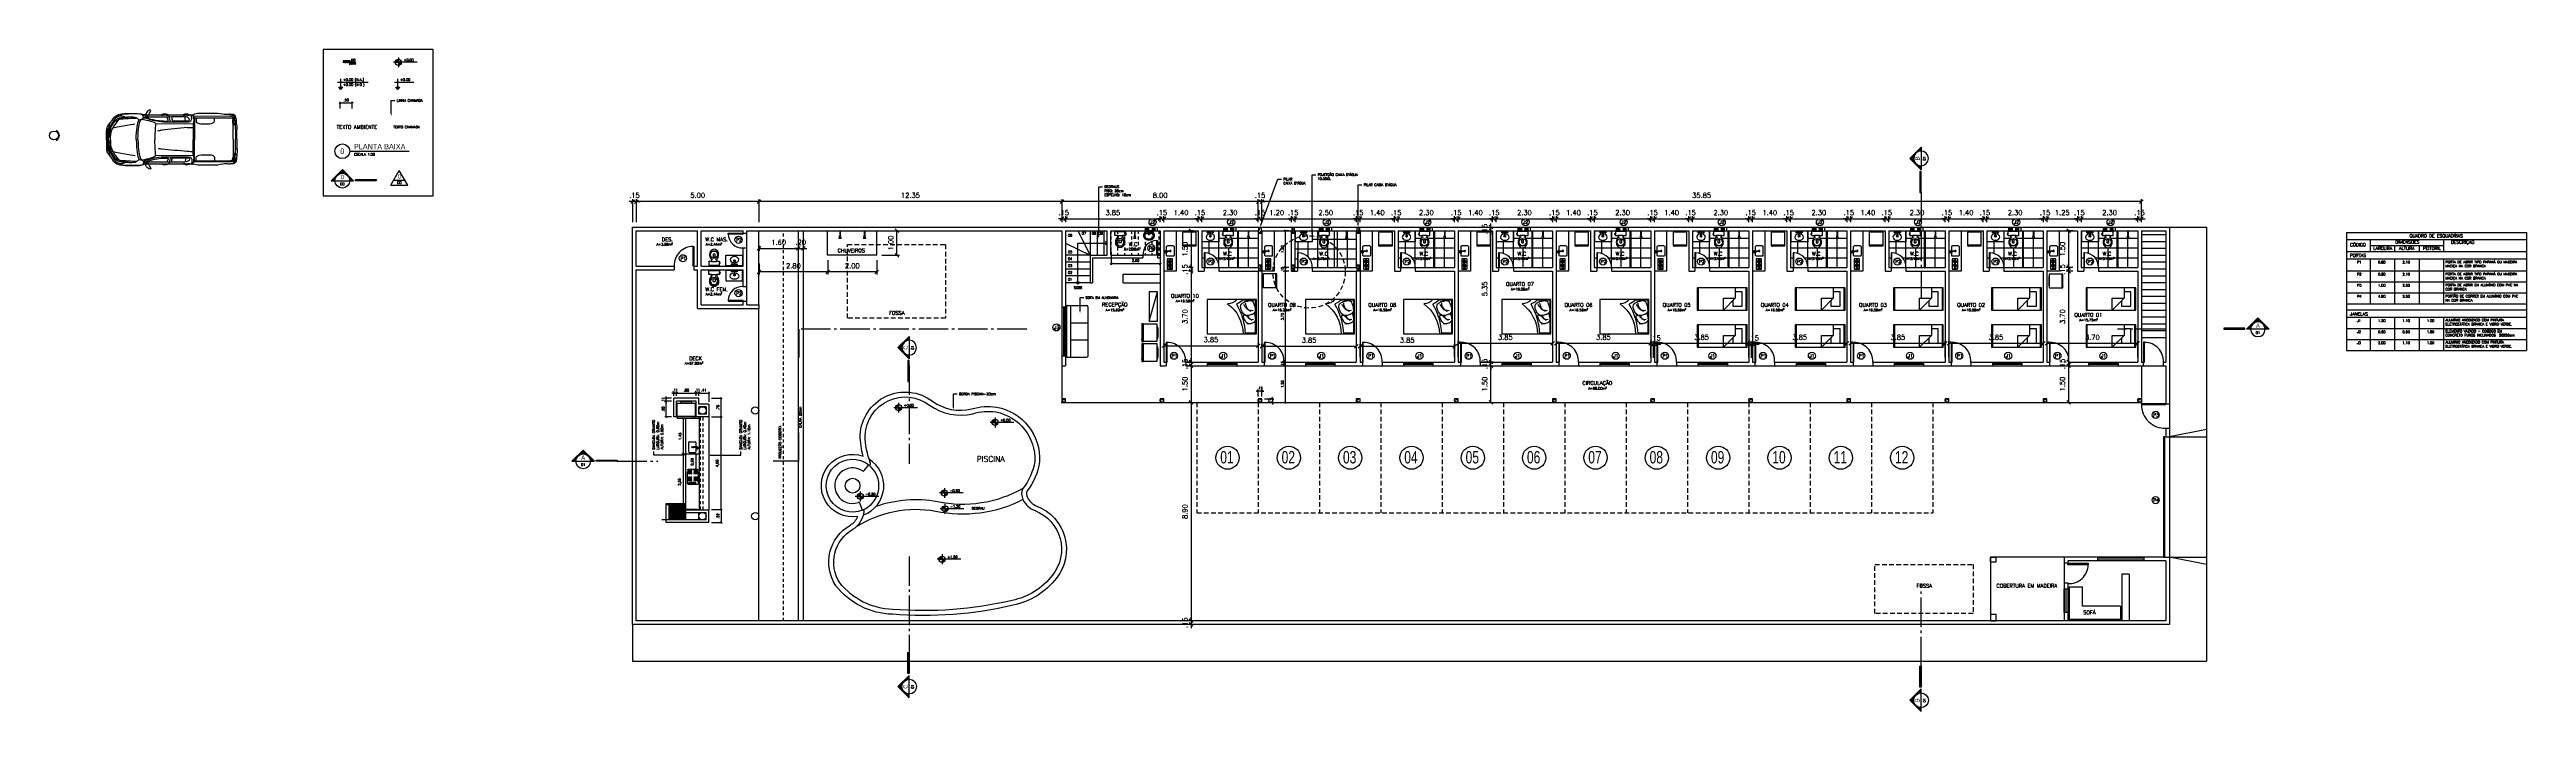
# Model space of a CAD drawing. Header units: millimetres. Extents: x 45003 to 46969, y 6653 to 6979.
# Drawn here: x 45003.1 to 45104.1, y 6859.1 to 6886.1 of the extents above; entities that cross this region are included whole.
import ezdxf
from ezdxf import colors
from ezdxf.entities.mleader import LeaderData, LeaderLine
from ezdxf.enums import TextEntityAlignment as Align
from ezdxf.math import Vec2, Vec3

# ---------------------------------------------------------------- set-up
doc = ezdxf.new("R2010")
doc.units = ezdxf.units.MM
for name, pattern in [('ACAD_ISO04W100', [30, 24, -3, 0, -3]), ('CONTINUO', [0]), ('HIDDEN', [9.525, 6.35, -3.175])]:
    doc.linetypes.add(name, pattern=pattern)
for name, color, linetype in [('ARQ-ALVENARIA', 4, 'Continuous'), ('ARQ-COTAS', 30, 'Continuous'), ('ARQ-EIXOS', 2, 'ACAD_ISO04W100'), ('ARQ-EQ-COZ', 1, 'Continuous'), ('ARQ-ESQ-01', 1, 'Continuous'), ('ARQ-ESQ-02', 2, 'Continuous'), ('ARQ-ESTRUTURA', 6, 'Continuous'), ('ARQ-FOLHA', 7, 'Continuous'), ('ARQ-HACHURA', 253, 'Continuous'), ('ARQ-MÓVEIS', 170, 'Continuous'), ('ARQ-PENA-01', 1, 'Continuous'), ('ARQ-PENA-02', 2, 'Continuous'), ('ARQ-PENA-06', 6, 'Continuous'), ('ARQ-PENA-FINA-CINZA', 8, 'Continuous'), ('ARQ-PESSOAS', 1, 'Continuous'), ('ARQ-PISCINA', 3, 'Continuous'), ('ARQ-PISO', 8, 'Continuous'), ('ARQ-PROJ-01', 1, 'HIDDEN'), ('ARQ-PÇ-HIDROSSAN', 7, 'Continuous'), ('ARQ-SÍMBOLOS', 2, 'Continuous'), ('ARQ-TEXTO2', 2, 'Continuous'), ('ARQ-TEXTO3', 3, 'Continuous'), ('ARQ-TEXTO4', 4, 'Continuous'), ('meio fio', 2, 'CONTINUO'), ('PAREDES', 4, 'Continuous')]:
    doc.layers.add(name, color=color, linetype=linetype)
doc.styles.add('ARIAL', font='ARIALN.TTF', dxfattribs={"height": 0.18})
doc.styles.add('CELIO_COTA', font='technic_.ttf', dxfattribs={"width": 0.85})
doc.styles.add('ROMANS', font='romans.shx')
doc.styles.add('Romans_Anot', font='romans.shx')
doc.dimstyles.new('Escala 1-100', dxfattribs={"dimtxt": 0.2, "dimasz": 0.15, "dimexe": 0.1, "dimexo": 0.2, "dimgap": 0.15, "dimtad": 1, "dimzin": 4, "dimdsep": 46, "dimtxsty": 'Romans_Anot', "dimblk": 'OBLIQUE', "dimcen": 0.25, "dimclrd": 256, "dimclre": 256, "dimclrt": 2, "dimadec": 0, "dimazin": 0, "dimtfac": 1, "dimtix": 1, "dimtmove": 2, "dimatfit": 3, "dimfxl": 0, "dimlwd": -1, "dimlwe": -1, "dimarcsym": 0})
doc.dimstyles.new('Escala 1-50', dxfattribs={"dimscale": 0.5, "dimtxt": 0.2, "dimasz": 0.15, "dimexe": 0.1, "dimexo": 0.2, "dimgap": 0.15, "dimtad": 1, "dimzin": 4, "dimdsep": 46, "dimtxsty": 'Romans_Anot', "dimblk": 'OBLIQUE', "dimcen": 0.25, "dimclrd": 256, "dimclre": 256, "dimclrt": 2, "dimadec": 0, "dimazin": 0, "dimtfac": 1, "dimtix": 1, "dimtmove": 2, "dimatfit": 3, "dimfxl": 0, "dimlwd": -1, "dimlwe": -1, "dimarcsym": 0})
pattern_1 = [(50, (0, 0), (0.2151780548, -0.0188256405), [0.0225, -0.2475]), (355, (0, 0), (-0.0416254001, 0.2256576401), [0.018, -0.198]), (100.45144446, (0.01793, -0.00157), (0.173552654, 0.2068319973), [0.0191220576, -0.2103426336]), (46.1842, (0, 0.06), (0.3201723992, -0.0496557842), [0.03375, -0.37125]), (96.6356355, (0.02668, 0.05586), (0.2803985837, 0.2922355802), [0.0286831026, -0.315514128]), (351.184164, (0, 0.06), (0.2803985835, 0.29223558), [0.027, -0.2970000003]), (21, (0.03, 0.045), (0.17907211564, -0.1207856672), [0.0225, -0.2475]), (326, (0.03, 0.045), (0.0729945996, 0.2175450135), [0.018, -0.198]), (71.45144474, (0.04492, 0.03493), (0.252066713, 0.0967593458), [0.019122057, -0.2103426336]), (37.5, (0, 0), (0.0036479566, 0.09986815615), [0, -0.1956, 0, -0.201, 0, -0.19875]), (7.5, (0, 0), (0.07892086123, 0.11832351356), [0, -0.1146, 0, -0.1911, 0, -0.07575]), (327.5, (-0.0669, 0), (0.16014673085, -0.00676646152), [0, -0.075, 0, -0.234, 0, -0.3105]), (317.5, (-0.0969, 0), (0.1749558508, 0.0300314947), [0, -0.0975, 0, -0.1554, 0, -0.2205])]

# ---------------------------------------------------------------- blocks, each defined once
blk = doc.blocks.new('Refrigeradora')
for p, q in [((0, -0.22), (0, 0.22)), ((0, 0.22), (0.01, 0.22)), ((0.01, -0.22), (0.01, 0.22)), ((0.01, 0.17), (0.02, 0.17)), ((0.02, 0.32), (0.67, 0.32)), ((0.02, -0.33), (0.02, 0.32)), ((0.63, 0.32), (0.63, -0.33)), ((0.64, 0.32), (0.64, -0.33)), ((0.67, 0.32), (0.67, -0.33)), ((0, -0.22), (0.01, -0.22)), ((0.01, -0.17), (0.02, -0.17)), ((0.67, -0.33), (0.02, -0.33))]:
    blk.add_line(p, q)
blk.add_lwpolyline([(0.67, 0.27), (0.68, 0.27), (0.68, 0.25), (0.67, 0.25)])
blk = doc.blocks.new('chuv-01-planta')
for p, q in [((-0.32, -0.05), (-0.32, 0.05)), ((-0.32, 0.05), (-0.31, 0.05)), ((-0.31, -0.05), (-0.31, 0.05)), ((-0.22, 0.02), (-0.31, 0.04)), ((-0.22, 0.02), (-0.21, 0.02)), ((-0.22, 0.02), (-0.22, -0.02)), ((-0.21, 0.02), (-0.21, -0.02)), ((0, 0.01), (-0.21, 0.01)), ((0, 0.01), (0, -0.01)), ((-0.32, -0.05), (-0.31, -0.05)), ((-0.22, -0.02), (-0.31, -0.04)), ((-0.22, -0.02), (-0.21, -0.02)), ((0, -0.01), (-0.21, -0.01))]:
    blk.add_line(p, q)
blk = doc.blocks.new('cx-ac-01-planta')
for points in [[(0.66, 0, 0.182004), (0.62, 0.1, 0.098298), (0.55, 0.16, 0.085166), (0.47, 0.18, 0.08648), (0.39, 0.18, 0.067868), (0.32, 0.16, 0.06199), (0.26, 0.13, -0.060779), (0.23, 0.11, -0.023796), (0.21, 0.11), (0.16, 0.1), (0.16, 0.21, 0.424217), (0.14, 0.22), (0.12, 0.22), (0.09, 0.22), (0.02, 0.22, 0.418036), (0, 0.21), (0, 0), (0, -0.21, 0.418036), (0.02, -0.22), (0.09, -0.22), (0.09, -0.24), (0.09, -0.24), (0.09, -0.25), (0.11, -0.25), (0.12, -0.25), (0.12, -0.24), (0.12, -0.24), (0.12, -0.22), (0.14, -0.22, 0.424217), (0.16, -0.21), (0.16, -0.1), (0.21, -0.11, -0.023796), (0.23, -0.11, -0.060779), (0.26, -0.13, 0.06199), (0.32, -0.16, 0.067868), (0.39, -0.18, 0.08648), (0.47, -0.18, 0.085166), (0.55, -0.16, 0.098298), (0.62, -0.1, 0.182004)], [(0.29, 0, -0.186957), (0.33, 0.1, -0.162455), (0.41, 0.14, -0.149476), (0.5, 0.13, -0.171119), (0.57, 0.06, -0.104122), (0.58, 0, -0.104122), (0.57, -0.06, -0.171119), (0.5, -0.13, -0.149476), (0.41, -0.14, -0.162455), (0.33, -0.1, -0.186957)], [(0.29, 0, -0.18052), (0.32, 0.1, -0.167158), (0.41, 0.15, -0.1), (0.47, 0.15, -0.096291), (0.52, 0.13, -0.13332), (0.57, 0.08, -0.150886), (0.59, 0, -0.150886), (0.57, -0.08, -0.13332), (0.52, -0.13, -0.096291), (0.47, -0.15, -0.1), (0.41, -0.15, -0.167158), (0.32, -0.1, -0.18052)], [(0.46, 0.03, 0.276984), (0.44, 0.04), (0.35, 0.04, 0.393258), (0.35, -0.04), (0.44, -0.04, 0.276984), (0.46, -0.03, 0.2)]]:
    blk.add_lwpolyline(points, format="xyb", close=True)
for points in [[(0.16, 0.1), (0.16, 0), (0.16, -0.1)], [(0.12, -0.22), (0.09, -0.22)], [(0.09, -0.24), (0.12, -0.24)]]:
    blk.add_lwpolyline(points)
blk.add_lwpolyline([(0.21, -0.11, -0.148706), (0.26, -0.12, -0.01798), (0.28, -0.13, 0.048524), (0.33, -0.16, 0.075808), (0.41, -0.18, 0.05), (0.47, -0.18, 0.109053), (0.57, -0.14, 0.065752), (0.62, -0.1, 0.186957), (0.66, 0, 0.186957), (0.62, 0.1, 0.065752), (0.57, 0.14, 0.109053), (0.47, 0.18, 0.05), (0.41, 0.18, 0.075808), (0.33, 0.16, 0.048524), (0.28, 0.13, -0.01798), (0.26, 0.12, -0.148706), (0.21, 0.11, -0.148706)], format="xyb")
for centre in [(0.23, 0.08), (0.23, -0.07)]:
    blk.add_circle(centre, 0.0075)
blk = doc.blocks.new('Cubinox-e-pl')
for p, q in [((0.06, 0), (0.06, 0.04)), ((0.08, 0.07), (0.09, 0.07)), ((0.08, 0.04), (0.09, 0.04)), ((0.08, 0.01), (0.25, 0.01)), ((0.09, 0.01), (0.09, 0.03)), ((0.1, 0.08), (0.14, 0.08)), ((0.1, 0.03), (0.14, 0.03)), ((0.14, 0.2), (0.14, 0.08)), ((0.14, 0.03), (0.14, 0.01)), ((0.44, 0.24), (0.18, 0.24)), ((0.48, -0.2), (0.48, 0.2)), ((0.08, -0.01), (0.25, -0.01)), ((0.14, -0.01), (0.14, -0.2)), ((0.44, -0.24), (0.18, -0.24))]:
    blk.add_line(p, q)
blk.add_lwpolyline([(0.1, 0.08, 0.133256), (0.09, 0.08, 0.106756), (0.09, 0.07, 0.082828), (0.08, 0.06, 0.071352), (0.08, 0.05, 0.071352), (0.08, 0.05, 0.082828), (0.09, 0.04, 0.106756), (0.09, 0.03, 0.133256), (0.1, 0.03, 0.133256)], format="xyb")
for points in [[(0.14, 0.03, 0.133256), (0.14, 0.03, 0.106756), (0.15, 0.04, 0.082828), (0.15, 0.05, 0.071352), (0.15, 0.05, 0.071352), (0.15, 0.06, 0.082828), (0.15, 0.07, 0.106756), (0.14, 0.08, 0.133256), (0.14, 0.08, 0.133256), (0.13, 0.08, 0.106756), (0.12, 0.07, 0.082828), (0.12, 0.06, 0.071352), (0.12, 0.05, 0.071352), (0.12, 0.05, 0.082828), (0.12, 0.04, 0.106756), (0.13, 0.03, 0.133256)], [(0.14, 0.06, 0.133256), (0.14, 0.06, 0.106756), (0.14, 0.06, 0.082828), (0.14, 0.06, 0.071352), (0.14, 0.05, 0.071352), (0.14, 0.05, 0.082828), (0.14, 0.05, 0.106756), (0.14, 0.05, 0.133256), (0.14, 0.05, 0.133256), (0.15, 0.05, 0.106756), (0.15, 0.05, 0.082828), (0.15, 0.05, 0.071352), (0.15, 0.05, 0.071352), (0.15, 0.06, 0.082828), (0.15, 0.06, 0.106756), (0.15, 0.06, 0.133256)]]:
    blk.add_lwpolyline(points, format="xyb", close=True)
blk.add_circle((0.31, 0), 0.03)
for centre, radius, start, end in [((0.08, 0.05), 0.035, 45.5847, 244.6231), ((0.08, 0.05), 0.0175, 90, 204.62), ((0.05, 0.04), 0.01, 0, 24.62), ((0.08, 0), 0.015, 41.8103, 318.1897), ((0.08, 0.05), 0.0175, 211.0027, 270), ((0.08, 0), 0.01, 90.0002, 270.0002), ((0.08, 0.05), 0.035, 295.3769, 314.4153), ((0.18, 0.2), 0.04, 90, 180), ((0.25, 0), 0.0125, 233.1301, 126.8699), ((0.25, 0), 0.01, 270.0001, 90.0001), ((0.44, 0.2), 0.04, 0, 90), ((0.18, -0.2), 0.04, 180, 270), ((0.44, -0.2), 0.04, 270, 0)]:
    blk.add_arc(centre, radius, start, end)
blk = doc.blocks.new('CAMA-C')
for p, q in [((-0.63, 1), (0.77, 1)), ((-0.63, -1), (-0.63, 1)), ((-0.59, 0.97), (-0.08, 0.97)), ((-0.59, 0.55), (-0.59, 0.97)), ((-0.02, 0.97), (0.74, 0.97)), ((0.74, 0.97), (0.74, 0.43)), ((0.77, 1), (0.77, -1)), ((0.77, -1), (-0.63, -1))]:
    blk.add_line(p, q)
for points in [[(-0.24, 0.69, 0.050543), (-0.18, 0.61, 0.064376), (-0.13, 0.56, 0.03352), (-0.05, 0.52, 0.039598), (0.02, 0.49, 0.109626), (0.08, 0.48, 0.0754), (0.18, 0.51)], [(-0.21, 0.61, -0.034352), (-0.21, 0.7, -0.04249), (-0.2, 0.77, -0.015911), (-0.18, 0.84, -0.020937), (-0.17, 0.88, -0.121269), (-0.13, 0.93, -0.080025), (-0.05, 0.98)], [(0.21, 0.91, 0.014129), (0.17, 0.92, 0.04596), (0.11, 0.94, 0.01901), (0.02, 0.96, 0.025886), (-0.05, 0.97, 0.088683), (-0.1, 0.96, 0.020726), (-0.13, 0.95)], [(-0.09, 0.83, 0.040593), (-0.05, 0.78, 0.055645), (-0.02, 0.74, 0.015363), (0.01, 0.71, 0.01263), (0.05, 0.69, 0.082628), (0.11, 0.66, 0.010572), (0.13, 0.65)], [(-0.05, 0.89, 0.103492), (-0.04, 0.77, 0.14369), (0, 0.7, 0.007817), (0.04, 0.66, 0.010698), (0.07, 0.64, 0.020146), (0.11, 0.62, 0.007403), (0.13, 0.6)], [(0.09, 0.61, 0.050543), (0.16, 0.52, 0.064376), (0.23, 0.45, 0.03352), (0.32, 0.4, 0.039598), (0.41, 0.37, 0.109626), (0.49, 0.36, 0.0754), (0.6, 0.39)], [(0.13, 0.51, -0.034352), (0.13, 0.62, -0.04249), (0.14, 0.71, -0.015911), (0.16, 0.79, -0.020937), (0.18, 0.85, -0.121269), (0.22, 0.91, -0.080025), (0.32, 0.98)], [(0.14, 0.49, 0.020037), (0.16, 0.51, 0.075208)], [(0.7, 0.85, 0.033461), (0.6, 0.9, 0.04596), (0.52, 0.93, 0.01901), (0.41, 0.95, 0.025886), (0.33, 0.96, 0.088683), (0.26, 0.95, 0.020726), (0.23, 0.93)], [(0.28, 0.79, 0.040593), (0.32, 0.72, 0.055645), (0.36, 0.67, 0.015363), (0.4, 0.64, 0.01263), (0.45, 0.61, 0.082628), (0.52, 0.58, 0.061291), (0.64, 0.56)], [(0.32, 0.86, 0.103492), (0.33, 0.71, 0.14369), (0.38, 0.62, 0.007817), (0.43, 0.58, 0.010698), (0.47, 0.55, 0.020146), (0.51, 0.52, 0.015912), (0.57, 0.49)], [(0.55, 0.36, 0.057152), (0.64, 0.45, 0.075208), (0.69, 0.54, 0.030275), (0.71, 0.64, 0.036967), (0.73, 0.72, 0.089016), (0.72, 0.79, 0.061822), (0.68, 0.89)]]:
    blk.add_lwpolyline(points, format="xyb")
for centre, radius, start, end in [((-0.77, -2.19), 2.74, 60.1604, 86.9589), ((-0.65, -1.08), 1.54, 36.2433, 89.1337), ((1.09, 0.06), 0.513, 127.875, 164.7449), ((1.04, -0.17), 0.45, 126.8699, 180)]:
    blk.add_arc(centre, radius, start, end)
blk = doc.blocks.new('mobiliariop156')
for p, q in [((-1.9812, -0.4572), (-1.9812, 0.4572)), ((-0.9652, -0.4572), (-0.9652, 0.0254)), ((-0.4826, 0.0254), (-0.9652, -0.4572)), ((-0.9652, 0.0254), (-0.4826, 0.0254)), ((-0.4826, 0.4572), (-0.4826, 0.0254)), ((-0.2032, 0.2921), (-0.4826, 0.2921)), ((-0.2032, -0.2921), (-0.2032, 0.2921)), ((-0.0508, 0.4572), (-0.0508, -0.4572)), ((-0.5842, -0.0762), (-0.5842, -0.2921)), ((-0.5842, -0.2921), (-0.2032, -0.2921))]:
    blk.add_line(p, q)
blk.add_lwpolyline([(0, -0.4572), (0, 0.4572), (-2.032, 0.4572), (-2.032, -0.4572)], close=True)
blk = doc.blocks.new('_Oblique')
at = {"color": 0, "linetype": 'ByBlock', "lineweight": -2}
blk.add_line((-0.5, -0.5), (0.5, 0.5), dxfattribs=at)
blk = doc.blocks.new('*D36')
at = {"layer": 'ARQ-COTAS', "transparency": 16777216}
for p, q in [((45014.94, 6883.73), (45014.94, 6884)), ((45014.94, 6883.95), (45015.44, 6883.95)), ((45015.44, 6883.73), (45015.44, 6884))]:
    blk.add_line(p, q, dxfattribs=at)
at = {"layer": 'Defpoints', "color": 0, "transparency": 16777216}
for p in [(45015.44, 6883.95), (45014.94, 6883.63), (45015.44, 6883.63)]:
    blk.add_point(p, dxfattribs=at)
at = {"layer": 'ARQ-COTAS', "transparency": 16777216, "xscale": 0.075, "yscale": 0.075, "zscale": 0.075, "rotation": 180}
blk.add_blockref('_Oblique', (45014.94, 6883.95), dxfattribs=at)
at = {"layer": 'ARQ-COTAS', "transparency": 16777216, "xscale": 0.075, "yscale": 0.075, "zscale": 0.075}
blk.add_blockref('_Oblique', (45015.44, 6883.95), dxfattribs=at)
at = {"layer": 'ARQ-COTAS', "color": 2, "transparency": 16777216, "insert": (45015.19, 6884.07), "char_height": 0.1, "attachment_point": 5, "style": 'Romans_Anot'}
blk.add_mtext('.50', dxfattribs=at)
blk = doc.blocks.new('Nível_Planta')
at = {"layer": 'ARQ-SÍMBOLOS', "ltscale": 0.1}
h = blk.add_hatch(color=1, dxfattribs=at)
h.dxf.hatch_style = 1
h.paths.add_polyline_path([(-0.25, 0), (0, 0), (0, 0.25, 0.414214)])
h.paths.add_polyline_path([(0.25, 0), (0, 0), (0, -0.25, 0.414214)])
at = {"layer": 'ARQ-SÍMBOLOS', "color": 1}
for p, q in [((1.53, 0), (-0.4, 0)), ((0, 0.4), (0, -0.4))]:
    blk.add_line(p, q, dxfattribs=at)
at = {"layer": 'ARQ-SÍMBOLOS', "color": 1, "ltscale": 0.1}
blk.add_line((-0.25, 0), (0.25, 0), dxfattribs=at)
at = {"layer": 'ARQ-SÍMBOLOS', "color": 1}
blk.add_circle((0, 0), 0.25, dxfattribs=at)
at = {"layer": 'ARQ-TEXTO2', "style": 'ROMANS'}
blk.add_attdef('NIVEL-ACABADO', text='', height=0.2, dxfattribs=at).set_placement((0.43, 0.03), align=Align.BOTTOM_LEFT)
blk = doc.blocks.new('Nível_Corte')
at = {"layer": 'ARQ-SÍMBOLOS'}
h = blk.add_hatch(color=1, dxfattribs=at)
h.dxf.hatch_style = 1
h.paths.add_polyline_path([(0.17, 0.2), (0, 0.2), (0, 0)])
at = {"layer": 'ARQ-SÍMBOLOS', "color": 1}
for p, q in [((-0.27, 0.61), (2.24, 0.61)), ((-0.17, 0.2), (0.17, 0.2)), ((0, 0), (-0.17, 0.2)), ((0, 0), (0, 0.88)), ((0, 0), (0.17, 0.2))]:
    blk.add_line(p, q, dxfattribs=at)
at = {"layer": 'ARQ-TEXTO2', "style": 'ROMANS'}
for tag, p in [('NIVEL-ACABADO', (0.18, 0.65)), ('NIVEL-OSSO', (0.18, 0.24))]:
    blk.add_attdef(tag, text='', height=0.2, dxfattribs=at).set_placement(p, align=Align.BOTTOM_LEFT)
blk = doc.blocks.new('Nível_Fachada')
at = {"layer": 'ARQ-SÍMBOLOS'}
h = blk.add_hatch(color=1, dxfattribs=at)
h.dxf.hatch_style = 1
h.paths.add_polyline_path([(0.17, 0.2), (0, 0.2), (0, 0)])
at = {"layer": 'ARQ-SÍMBOLOS', "color": 1}
for p, q in [((-0.27, 0.61), (1.29, 0.61)), ((-0.17, 0.2), (0.17, 0.2)), ((0, 0), (-0.17, 0.2)), ((0, 0), (0, 0.88)), ((0, 0), (0.17, 0.2))]:
    blk.add_line(p, q, dxfattribs=at)
at = {"layer": 'ARQ-TEXTO2', "style": 'ROMANS'}
blk.add_attdef('NIVEL-ACABADO', text='', height=0.2, dxfattribs=at).set_placement((0.18, 0.65), align=Align.BOTTOM_LEFT)
blk = doc.blocks.new('Desnível')
at = {"layer": 'ARQ-SÍMBOLOS', "ltscale": 0.1}
h = blk.add_hatch(dxfattribs=at)
h.set_pattern_fill('EARTH', color=8, scale=0.0195, angle=45)
h.set_pattern_definition([(45, (-400.02996, -104.62736), (0, 0.175114994), [0.123825, -0.123825]), (45, (-400.0628, -104.59453), (0, 0.175114994), [0.123825, -0.123825]), (45, (-400.09563, -104.56169), (0, 0.175114994), [0.123825, -0.123825]), (135, (-400.09563, -104.5398), (-0.175114994, 0), [0.123825, -0.123825]), (135, (-400.0628, -104.50697), (-0.175114994, 0), [0.123825, -0.123825]), (135, (-400.02996, -104.47414), (-0.175114994, 0), [0.123825, -0.123825])])
h.paths.add_polyline_path([(0, 0.13), (-0.52, 0.13), (-0.52, -0.05), (0, -0.05)])
h.paths.add_polyline_path([(0.51, 0), (0, 0), (0, -0.18), (0.51, -0.18)])
at = {"layer": 'ARQ-SÍMBOLOS', "color": 1}
for p, q in [((-0.52, 0.13), (0, 0.13)), ((0, 0.13), (0, 0)), ((0, 0), (0.52, 0))]:
    blk.add_line(p, q, dxfattribs=at)
at = {"layer": 'ARQ-TEXTO2', "style": 'ROMANS'}
blk.add_attdef('DESNIVEL', text='', height=0.2, dxfattribs=at).set_placement((0.05, 0.01), align=Align.BOTTOM_LEFT)
blk = doc.blocks.new('*U11')
at = {"layer": 'ARQ-SÍMBOLOS'}
blk.add_line((0.6, 0), (5.46, 0), dxfattribs=at)
blk.add_circle((0, 0), 0.6, dxfattribs=at)
at = {"layer": 'ARQ-TEXTO2', "style": 'ROMANS'}
blk.add_attdef('ESCALA1', text='', height=0.2, dxfattribs=at).set_placement((0.95, -0.15), align=Align.TOP_LEFT)
at = {"layer": 'ARQ-TEXTO4', "style": 'ARIAL'}
blk.add_attdef('0', text='', height=0.45, dxfattribs=at).set_placement((0, 0), align=Align.MIDDLE)
blk.add_attdef('TITULODODESENHO', (0.95, 0.15), '', height=0.45, dxfattribs=at)
blk = doc.blocks.new('Símbolo_Corte')
at = {"layer": 'ARQ-SÍMBOLOS'}
h = blk.add_hatch(color=256, dxfattribs=at)
h.dxf.hatch_style = 1
h.paths.add_polyline_path([(0, 0.92), (-0.92, 0), (-0.6, 0, -1), (0.6, 0), (0.92, 0)])
at = {"layer": 'ARQ-SÍMBOLOS', "ltscale": 0.1}
blk.add_hatch(color=256, dxfattribs=at).paths.add_polyline_path([(1.06, 0.1), (2.77, 0.1), (2.77, 0), (1.06, 0)])
at = {"layer": 'ARQ-SÍMBOLOS'}
for p, q in [((-0.92, 0), (-0.6, 0)), ((0.6, 0), (0.92, 0))]:
    blk.add_line(p, q, dxfattribs=at)
at = {"layer": 'ARQ-SÍMBOLOS', "color": 4}
blk.add_line((-0.6, 0), (0.6, 0), dxfattribs=at)
at = {"layer": 'ARQ-SÍMBOLOS'}
blk.add_lwpolyline([(-0.92, 0), (0, 0.92), (0.92, 0)], dxfattribs=at)
blk.add_lwpolyline([(1.06, 0.1), (2.77, 0.1), (2.77, 0), (1.06, 0)], close=True, dxfattribs=at)
blk.add_circle((0, 0), 0.6, dxfattribs=at)
at = {"layer": 'ARQ-TEXTO2', "style": 'ROMANS'}
blk.add_attdef('NUMERO-FOLHA', text='', height=0.2, dxfattribs=at).set_placement((0, -0.27), align=Align.MIDDLE_CENTER)
at = {"layer": 'ARQ-TEXTO4', "style": 'ARIAL'}
blk.add_attdef('NUMERO-DESENHO-NA-FOLHA', text='', height=0.35, dxfattribs=at).set_placement((0, 0.3), align=Align.MIDDLE_CENTER)
blk = doc.blocks.new('Símbolo_Fachada')
at = {"layer": 'ARQ-SÍMBOLOS', "ltscale": 0.1}
for p, q in [((-0.69, -0.4), (0, 0.8)), ((0.69, -0.4), (0, 0.8)), ((-0.69, -0.4), (0.69, -0.4))]:
    blk.add_line(p, q, dxfattribs=at)
at = {"layer": 'ARQ-SÍMBOLOS', "color": 4, "ltscale": 0.1}
blk.add_line((-0.46, 0), (0.46, 0), dxfattribs=at)
at = {"layer": 'ARQ-TEXTO2', "style": 'ROMANS'}
blk.add_attdef('NUMERO-FOLHA', text='', height=0.2, dxfattribs=at).set_placement((0, -0.2), align=Align.MIDDLE_CENTER)
at = {"layer": 'ARQ-TEXTO4', "style": 'ARIAL'}
blk.add_attdef('NUMERO-DESENHO-NA-FOLHA', text='', height=0.35, dxfattribs=at).set_placement((0, 0.31), align=Align.MIDDLE_CENTER)
blk = doc.blocks.new('hulix')
at = {"layer": 'ARQ-PESSOAS'}
h = blk.add_hatch(color=256, dxfattribs=at)
h.paths.add_polyline_path([(323.41, 176.48, 0.002536), (323.46, 176.47)], flags=0)
h.paths.add_polyline_path([(323.46, 176.47, 0.139761), (323.52, 176.47)], flags=0)
h.paths.add_polyline_path([(323.64, 176.7, 0.291649), (323.64, 176.72)], flags=0)
h = blk.add_hatch(color=256, dxfattribs=at)
h.paths.add_polyline_path([(323.45, 174.57, 0.001), (323.4, 174.55)], flags=0)
h.paths.add_polyline_path([(323.51, 174.56, 0.139158), (323.45, 174.57)], flags=0)
for points in [[(323.35, 176.53, 0.007609), (323.76, 176.53, -0.000033), (325.31, 176.53)], [(323.41, 176.48, 0.002536), (323.46, 176.47, 0.139761), (323.52, 176.47)], [(324.25, 176.55, 0.018307), (324.16, 176.55, 0.00379), (324.14, 176.55)], [(325.15, 176.55, 0.007796), (325.13, 176.55, 0.019151), (325.05, 176.55)], [(325.31, 174.51, -0.000029), (323.76, 174.51, 0.007592), (323.35, 174.51)], [(323.51, 174.56, 0.139158), (323.45, 174.57, 0.001), (323.4, 174.55)], [(324.14, 174.49, -0.001054), (324.17, 174.49, 0.01916), (324.25, 174.49, 0.013324), (324.27, 174.49)], [(325.05, 174.49, 0.019973), (325.13, 174.49, 0.002241), (325.15, 174.49)]]:
    blk.add_lwpolyline(points, format="xyb", dxfattribs=at)
for points in [[(323.41, 176.48), (323.4, 176.46)], [(323.49, 176.46), (323.49, 176.45), (323.51, 176.45), (323.51, 176.45), (323.54, 176.39)], [(324.14, 176.51), (324.15, 176.52)], [(324.16, 176.53), (324.25, 176.53)], [(325.02, 176.5), (325.04, 176.51)], [(325.05, 176.52), (325.13, 176.52)], [(325.38, 176.53), (325.36, 176.52)], [(326.8, 176.46), (325.4, 176.46)], [(325.41, 176.4), (326.73, 176.4), (326.81, 176.4)], [(325.42, 176.4), (325.42, 175.49)], [(325.49, 176.4), (325.49, 176.27)], [(326.29, 176.58), (325.59, 176.58)], [(326.24, 176.27), (326.24, 176.4)], [(327.04, 176.52), (327.01, 176.53)], [(321.87, 175.64), (321.88, 175.64)], [(321.87, 175.4), (321.88, 175.4)], [(323.15, 176.33), (323.16, 176.33)], [(323.84, 176.17), (325.37, 176.16)], [(324.35, 176.27), (324.35, 176.28)], [(324.51, 176.29), (324.52, 176.28), (325.09, 176.28)], [(325.37, 176.08), (325.37, 175.52)], [(325.37, 174.96), (325.37, 175.52)], [(325.42, 174.65), (325.42, 175.55)], [(325.69, 176.16), (326.04, 176.16)], [(327, 176.31), (327.06, 176.31)], [(327.1, 176.15), (327.15, 176.15)], [(327.15, 175.52), (327.15, 175.91)], [(327.15, 175.52), (327.15, 175.13)], [(323.15, 174.71), (323.16, 174.71)], [(323.4, 174.55), (323.39, 174.58)], [(323.48, 174.57), (323.48, 174.58), (323.5, 174.58), (323.5, 174.59), (323.53, 174.64)], [(323.84, 174.87), (325.37, 174.88)], [(324.14, 174.53), (324.16, 174.53)], [(324.16, 174.52), (324.25, 174.52)], [(324.34, 174.76), (324.34, 174.76)], [(324.51, 174.76), (324.52, 174.77), (325.09, 174.77)], [(325.03, 174.54), (325.04, 174.53)], [(325.05, 174.52), (325.13, 174.52)], [(325.38, 174.51), (325.36, 174.52)], [(326.81, 174.59), (325.4, 174.59)], [(325.41, 174.64), (326.73, 174.64), (326.81, 174.64)], [(325.49, 174.65), (325.49, 174.77)], [(326.29, 174.46), (325.6, 174.46)], [(325.69, 174.89), (326.04, 174.89)], [(326.24, 174.77), (326.24, 174.65)], [(327, 174.73), (327.06, 174.73)], [(327.04, 174.53), (327.01, 174.52)], [(327.1, 174.89), (327.15, 174.89)]]:
    blk.add_lwpolyline(points, dxfattribs=at)
for centre, radius, start, end in [((333.9, 168.66), 14.04, 146.6241, 147.9308), ((323.24, 175.93), 0.424, 84.5269, 85.4771), ((324.2, 127.96), 48.48, 89.8059, 90.803), ((323.63, 176.71), 0.0142, 325.73, 30.7671), ((326.5, -5702.79), 5879.23, 90.014409, 90.020302), ((352.52, -111.21), 288.52, 95.4476, 95.6587), ((324.74, 216.4), 40.16, 269.1727, 270.6263), ((334.42, 182.72), 14.66, 212.1403, 213.3921), ((324.17, 225.25), 50.65, 269.2594, 270.2264), ((351.19, 451.16), 277.35, 264.3883, 264.6079), ((324.78, 133.9), 40.9, 89.4411, 90.8684), ((323.14, 3114.22), 2939.62, 270.02491, 270.03669)]:
    blk.add_arc(centre, radius, start, end, dxfattribs=at)
for points in [[(321.96, 176.18), (322, 176.25), (322.09, 176.38), (322.13, 176.43)], [(322.05, 176.31), (322.08, 176.37), (322.16, 176.46), (322.19, 176.48)], [(322.13, 176.43), (322.18, 176.49), (322.29, 176.55), (322.54, 176.57)], [(322.18, 176.38), (322.21, 176.42), (322.25, 176.46), (322.33, 176.48)], [(322.19, 176.48), (322.21, 176.5), (322.3, 176.55), (322.37, 176.56)], [(322.19, 176.31), (322.24, 176.37), (322.3, 176.4), (322.43, 176.43)], [(322.22, 176.25), (322.28, 176.33), (322.29, 176.36), (322.44, 176.37)], [(322.71, 176.43), (322.66, 176.43), (322.4, 176.43), (322.32, 176.34)], [(322.33, 176.48), (322.42, 176.5), (322.49, 176.49), (322.55, 176.47)], [(322.37, 176.56), (322.46, 176.58), (322.52, 176.59), (322.62, 176.59)], [(322.38, 176.49), (322.39, 176.51), (322.45, 176.55), (322.5, 176.57)], [(322.43, 176.43), (322.49, 176.44), (322.62, 176.45), (322.76, 176.45)], [(322.44, 176.37), (322.61, 176.38), (322.85, 176.4), (323.02, 176.4)], [(322.54, 176.57), (322.64, 176.58), (322.97, 176.59), (323.18, 176.58)], [(322.55, 176.47), (322.57, 176.47), (322.57, 176.45), (322.56, 176.44)], [(322.62, 176.59), (322.81, 176.59), (323.09, 176.59), (323.2, 176.58)], [(322.76, 176.45), (322.9, 176.46), (322.97, 176.45), (323.04, 176.42)], [(323.04, 176.42), (323.09, 176.39), (323.15, 176.33), (323.15, 176.33)], [(323.16, 176.33), (323.19, 176.35), (323.22, 176.35), (323.27, 176.35)], [(323.18, 176.58), (323.28, 176.57), (323.29, 176.53), (323.35, 176.53)], [(323.19, 176.25), (323.22, 176.31), (323.24, 176.34), (323.27, 176.35)], [(323.2, 176.58), (323.27, 176.58), (323.3, 176.54), (323.4, 176.54)], [(323.27, 176.35), (323.27, 176.39), (323.3, 176.39), (323.32, 176.4)], [(323.28, 176.35), (323.41, 176.34), (323.7, 176.26), (323.77, 176.23)], [(323.32, 176.46), (323.32, 176.47), (323.3, 176.53), (323.32, 176.54)], [(323.39, 176.4), (323.33, 176.42), (323.33, 176.44), (323.32, 176.46)], [(323.32, 176.4), (323.34, 176.41), (323.36, 176.41), (323.36, 176.41)], [(323.4, 176.46), (323.39, 176.45), (323.39, 176.44), (323.39, 176.44)], [(323.39, 176.44), (323.4, 176.43), (323.43, 176.42), (323.43, 176.42)], [(324.16, 176.24), (323.86, 176.25), (323.76, 176.29), (323.39, 176.4)], [(323.41, 176.51), (323.41, 176.51), (323.4, 176.49), (323.41, 176.48)], [(323.41, 176.51), (323.41, 176.51), (323.4, 176.49), (323.41, 176.48)], [(323.54, 176.71), (323.5, 176.68), (323.44, 176.61), (323.41, 176.51)], [(323.54, 176.71), (323.5, 176.68), (323.44, 176.61), (323.41, 176.51)], [(323.43, 176.42), (323.78, 176.32), (323.88, 176.29), (324.16, 176.28)], [(323.52, 176.47), (323.54, 176.5), (323.64, 176.7), (323.64, 176.7)], [(323.52, 176.47), (323.54, 176.5), (323.64, 176.7), (323.64, 176.7)], [(323.64, 176.72), (323.62, 176.73), (323.57, 176.74), (323.54, 176.71)], [(323.64, 176.72), (323.62, 176.73), (323.57, 176.74), (323.54, 176.71)], [(324.08, 176.53), (324.07, 176.53), (324.07, 176.52), (324.08, 176.52)], [(324.08, 176.53), (324.07, 176.53), (324.07, 176.52), (324.08, 176.52)], [(324.14, 176.55), (324.11, 176.55), (324.09, 176.54), (324.08, 176.53)], [(324.14, 176.55), (324.11, 176.55), (324.09, 176.54), (324.08, 176.53)], [(324.08, 176.52), (324.09, 176.51), (324.11, 176.51), (324.14, 176.51)], [(324.08, 176.52), (324.09, 176.51), (324.11, 176.51), (324.14, 176.51)], [(324.15, 176.52), (324.16, 176.52), (324.16, 176.53), (324.16, 176.53)], [(324.15, 176.52), (324.16, 176.52), (324.16, 176.53), (324.16, 176.53)], [(324.27, 176.55), (324.26, 176.55), (324.25, 176.55), (324.25, 176.55)], [(324.27, 176.55), (324.26, 176.55), (324.25, 176.55), (324.25, 176.55)], [(324.25, 176.53), (324.26, 176.53), (324.26, 176.52), (324.27, 176.51)], [(324.25, 176.53), (324.26, 176.53), (324.26, 176.52), (324.27, 176.51)], [(324.32, 176.54), (324.31, 176.54), (324.29, 176.55), (324.27, 176.55)], [(324.32, 176.54), (324.31, 176.54), (324.29, 176.55), (324.27, 176.55)], [(324.27, 176.51), (324.3, 176.51), (324.32, 176.51), (324.33, 176.52)], [(324.27, 176.51), (324.3, 176.51), (324.32, 176.51), (324.33, 176.52)], [(324.27, 176.51), (324.27, 176.51), (324.27, 176.51), (324.27, 176.51)], [(324.27, 176.51), (324.27, 176.51), (324.27, 176.51), (324.27, 176.51)], [(324.35, 176.28), (324.36, 176.3), (324.32, 176.4), (324.3, 176.42)], [(324.33, 176.52), (324.34, 176.52), (324.34, 176.53), (324.32, 176.54)], [(324.33, 176.52), (324.34, 176.52), (324.34, 176.53), (324.32, 176.54)], [(324.39, 176.42), (324.4, 176.45), (324.38, 176.51), (324.37, 176.53)], [(324.44, 176.25), (324.43, 176.29), (324.39, 176.42), (324.39, 176.42)], [(324.49, 176.43), (324.5, 176.41), (324.51, 176.31), (324.51, 176.29)], [(324.96, 176.53), (324.95, 176.52), (324.96, 176.52), (324.96, 176.51)], [(324.96, 176.53), (324.95, 176.52), (324.96, 176.52), (324.96, 176.51)], [(325.03, 176.55), (324.99, 176.54), (324.97, 176.53), (324.96, 176.53)], [(325.03, 176.55), (324.99, 176.54), (324.97, 176.53), (324.96, 176.53)], [(324.96, 176.51), (324.97, 176.51), (325, 176.51), (325.02, 176.5)], [(324.96, 176.51), (324.97, 176.51), (325, 176.51), (325.02, 176.5)], [(325.05, 176.55), (325.04, 176.55), (325.03, 176.55), (325.03, 176.55)], [(325.05, 176.55), (325.04, 176.55), (325.03, 176.55), (325.03, 176.55)], [(325.06, 176.28), (325.06, 176.31), (325.04, 176.41), (325.03, 176.44)], [(325.04, 176.51), (325.04, 176.51), (325.05, 176.52), (325.05, 176.52)], [(325.04, 176.51), (325.04, 176.51), (325.05, 176.52), (325.05, 176.52)], [(325.2, 176.38), (325.17, 176.41), (325.08, 176.45), (325.05, 176.45)], [(325.13, 176.52), (325.14, 176.52), (325.15, 176.51), (325.15, 176.51)], [(325.13, 176.52), (325.14, 176.52), (325.15, 176.51), (325.15, 176.51)], [(325.2, 176.53), (325.19, 176.54), (325.18, 176.55), (325.15, 176.55)], [(325.2, 176.53), (325.19, 176.54), (325.18, 176.55), (325.15, 176.55)], [(325.15, 176.51), (325.15, 176.51), (325.15, 176.5), (325.16, 176.5)], [(325.15, 176.51), (325.15, 176.51), (325.15, 176.5), (325.16, 176.5)], [(325.16, 176.5), (325.18, 176.51), (325.21, 176.51), (325.22, 176.51)], [(325.16, 176.5), (325.18, 176.51), (325.21, 176.51), (325.22, 176.51)], [(325.22, 176.51), (325.23, 176.51), (325.22, 176.52), (325.2, 176.53)], [(325.22, 176.51), (325.23, 176.51), (325.22, 176.52), (325.2, 176.53)], [(325.21, 176.31), (325.23, 176.34), (325.22, 176.36), (325.2, 176.38)], [(325.31, 176.39), (325.31, 176.44), (325.31, 176.52), (325.28, 176.53)], [(325.28, 176.28), (325.3, 176.31), (325.32, 176.35), (325.31, 176.39)], [(325.31, 176.53), (325.33, 176.53), (325.35, 176.53), (325.36, 176.52)], [(325.36, 176.52), (325.36, 176.51), (325.36, 176.51), (325.36, 176.5)], [(325.36, 176.5), (325.39, 176.43), (325.39, 176.39), (325.39, 176.37)], [(325.59, 176.58), (325.55, 176.59), (325.44, 176.56), (325.38, 176.53)], [(325.39, 176.37), (325.4, 176.34), (325.41, 176.28), (325.39, 176.25)], [(325.4, 176.46), (325.4, 176.46), (325.4, 176.45), (325.4, 176.44)], [(325.4, 176.44), (325.4, 176.44), (325.4, 176.41), (325.4, 176.41)], [(325.4, 176.41), (325.4, 176.4), (325.41, 176.4), (325.41, 176.4)], [(326.64, 176.54), (326.59, 176.54), (326.37, 176.58), (326.29, 176.58)], [(326.88, 176.54), (326.82, 176.54), (326.92, 176.54), (326.64, 176.54)], [(327.03, 176.3), (327.02, 176.43), (326.99, 176.46), (326.8, 176.46)], [(326.81, 176.54), (326.87, 176.53), (326.99, 176.5), (327.01, 176.48)], [(326.81, 176.4), (326.95, 176.4), (326.98, 176.4), (326.99, 176.3)], [(327.01, 176.53), (327.01, 176.53), (326.98, 176.53), (326.88, 176.54)], [(327.07, 176.46), (327.06, 176.48), (327.05, 176.52), (327.01, 176.53)], [(327.01, 176.48), (327.05, 176.45), (327.06, 176.41), (327.06, 176.32)], [(327.15, 176.15), (327.14, 176.42), (327.11, 176.48), (327.04, 176.52)], [(327.08, 176.33), (327.08, 176.33), (327.08, 176.42), (327.07, 176.46)], [(321.82, 175.52), (321.82, 175.85), (321.84, 175.96), (321.84, 175.96)], [(321.82, 175.52), (321.82, 175.19), (321.84, 175.08), (321.84, 175.08)], [(321.83, 175.79), (321.83, 175.79), (321.83, 175.92), (321.85, 176.01)], [(321.84, 175.96), (321.84, 176.02), (321.85, 176.03), (321.87, 176.07)], [(321.85, 176.01), (321.86, 176.08), (321.95, 176.15), (321.97, 176.21)], [(321.86, 175.63), (321.86, 175.77), (321.87, 175.88), (321.89, 175.94)], [(321.86, 175.52), (321.86, 175.62), (321.87, 175.64), (321.87, 175.64)], [(321.86, 175.52), (321.86, 175.42), (321.87, 175.4), (321.87, 175.4)], [(321.86, 175.41), (321.86, 175.27), (321.87, 175.15), (321.89, 175.1)], [(321.87, 176.07), (321.9, 176.11), (321.96, 176.17), (321.96, 176.18)], [(321.89, 175.65), (321.88, 175.78), (321.92, 175.95), (321.92, 175.95)], [(321.89, 175.39), (321.88, 175.26), (321.92, 175.09), (321.92, 175.09)], [(321.89, 175.94), (321.9, 175.99), (321.95, 176.04), (321.99, 176.07)], [(321.9, 175.63), (321.89, 175.64), (321.89, 175.65), (321.89, 175.65)], [(321.9, 175.42), (321.89, 175.4), (321.89, 175.39), (321.89, 175.39)], [(321.93, 176.06), (321.91, 176.06), (321.91, 176.08), (321.92, 176.09)], [(321.91, 175.52), (321.91, 175.68), (321.94, 175.94), (321.95, 175.97)], [(321.91, 175.52), (321.91, 175.36), (321.94, 175.1), (321.95, 175.07)], [(321.92, 176.09), (321.92, 176.11), (321.97, 176.19), (321.97, 176.19)], [(321.92, 175.95), (321.93, 175.99), (321.97, 176.03), (321.97, 176.03)], [(321.99, 176.1), (321.98, 176.1), (321.94, 176.08), (321.94, 176.08)], [(321.95, 175.97), (321.96, 176.01), (321.98, 176.02), (321.99, 176.03)], [(322.32, 176.34), (322.02, 175.98), (321.97, 175.83), (321.97, 175.52)], [(321.97, 176.03), (321.98, 176.04), (321.99, 176.05), (321.99, 176.05)], [(321.98, 175.52), (321.98, 175.71), (321.97, 175.97), (322, 176.03)], [(321.97, 175.52), (321.97, 175.22), (322.02, 175.06), (322.32, 174.71)], [(321.98, 175.52), (321.98, 175.33), (321.98, 175.07), (322, 175.01)], [(322, 176.04), (321.99, 176.06), (321.99, 176.08), (322.01, 176.12)], [(321.99, 176.03), (322, 176.04), (322.01, 176.04), (322.02, 176.06)], [(322.02, 176.06), (322.08, 176.14), (322.16, 176.26), (322.19, 176.31)], [(322.03, 175.99), (322.14, 176.02), (322.86, 176.15), (322.99, 176.17)], [(323.04, 175.52), (323.04, 175.93), (323.09, 176.21), (323.15, 176.33)], [(323.04, 175.52), (323.04, 175.11), (323.09, 174.84), (323.15, 174.71)], [(323.11, 175.52), (323.11, 176.02), (323.17, 176.2), (323.19, 176.25)], [(323.11, 175.52), (323.11, 175.07), (323.16, 174.87), (323.19, 174.79)], [(323.77, 176.23), (323.8, 176.21), (323.84, 176.19), (323.83, 176.13)], [(323.83, 176.13), (323.82, 176.01), (323.8, 175.69), (323.8, 175.52)], [(323.83, 174.91), (323.82, 175.03), (323.8, 175.35), (323.8, 175.52)], [(323.93, 175.87), (323.98, 175.89), (324.03, 175.9), (324.07, 175.9)], [(324.16, 176.28), (324.22, 176.27), (324.32, 176.27), (324.35, 176.27)], [(325.09, 176.28), (325.15, 176.28), (325.19, 176.28), (325.21, 176.31)], [(325.13, 176.01), (325.19, 176.01), (325.34, 176.01), (325.34, 176.01)], [(325.18, 176.24), (325.23, 176.24), (325.26, 176.26), (325.28, 176.28)], [(325.39, 176.25), (325.38, 176.21), (325.37, 176.16), (325.37, 176.08)], [(325.49, 176.27), (325.49, 176.21), (325.58, 176.16), (325.69, 176.16)], [(326.04, 176.16), (326.15, 176.16), (326.24, 176.21), (326.24, 176.27)], [(327.01, 175.52), (327.01, 175.96), (327, 176.21), (326.99, 176.3)], [(327.01, 175.52), (327.01, 175.08), (327, 174.83), (326.99, 174.74)], [(327.05, 176.09), (327.04, 176.19), (327.04, 176.26), (327.03, 176.3)], [(327.06, 176.31), (327.07, 176.31), (327.08, 176.3), (327.08, 176.3)], [(327.07, 176.32), (327.07, 176.32), (327.09, 176.32), (327.08, 176.33)], [(327.08, 176.3), (327.1, 176.04), (327.1, 175.67), (327.1, 175.52)], [(327.08, 174.74), (327.1, 175.01), (327.1, 175.37), (327.1, 175.52)], [(327.1, 175.89), (327.11, 175.93), (327.14, 175.92), (327.14, 175.92)], [(327.17, 175.95), (327.17, 176.03), (327.16, 176.09), (327.15, 176.15)], [(327.15, 175.91), (327.15, 175.91), (327.15, 175.92), (327.16, 175.92)], [(327.16, 175.92), (327.16, 175.92), (327.17, 175.93), (327.17, 175.95)], [(321.85, 175.03), (321.83, 175.12), (321.83, 175.26), (321.83, 175.26)], [(321.84, 175.08), (321.85, 175.02), (321.85, 175.01), (321.88, 174.97)], [(321.97, 174.84), (321.95, 174.89), (321.86, 174.96), (321.85, 175.03)], [(321.88, 174.97), (321.9, 174.93), (321.96, 174.87), (321.96, 174.86)], [(321.89, 175.1), (321.9, 175.05), (321.95, 175), (321.99, 174.97)], [(321.93, 174.98), (321.91, 174.98), (321.91, 174.96), (321.92, 174.95)], [(321.92, 175.09), (321.93, 175.05), (321.97, 175.01), (321.97, 175.01)], [(321.92, 174.95), (321.92, 174.93), (321.97, 174.85), (321.97, 174.85)], [(321.99, 174.94), (321.98, 174.94), (321.94, 174.96), (321.94, 174.96)], [(321.95, 175.07), (321.96, 175.03), (321.98, 175.02), (321.99, 175.01)], [(321.96, 174.86), (322, 174.79), (322.09, 174.66), (322.13, 174.61)], [(321.97, 175.01), (321.98, 175), (321.99, 175), (321.99, 175)], [(321.99, 175.01), (322, 175), (322.01, 175), (322.02, 174.98)], [(322, 175), (321.99, 174.98), (321.99, 174.96), (322.01, 174.92)], [(322.02, 174.98), (322.08, 174.9), (322.16, 174.78), (322.19, 174.73)], [(322.03, 175.05), (322.14, 175.02), (322.86, 174.89), (322.99, 174.87)], [(322.19, 174.56), (322.16, 174.58), (322.09, 174.67), (322.05, 174.73)], [(322.13, 174.61), (322.18, 174.55), (322.29, 174.49), (322.54, 174.47)], [(322.18, 174.66), (322.21, 174.62), (322.25, 174.58), (322.33, 174.56)], [(322.19, 174.73), (322.24, 174.67), (322.3, 174.64), (322.43, 174.61)], [(322.37, 174.48), (322.3, 174.5), (322.21, 174.54), (322.19, 174.56)], [(322.22, 174.79), (322.28, 174.71), (322.3, 174.68), (322.44, 174.67)], [(322.32, 174.71), (322.4, 174.62), (322.66, 174.62), (322.71, 174.62)], [(322.33, 174.56), (322.42, 174.54), (322.49, 174.55), (322.55, 174.57)], [(322.62, 174.46), (322.52, 174.46), (322.46, 174.47), (322.37, 174.48)], [(322.39, 174.55), (322.39, 174.53), (322.45, 174.49), (322.5, 174.47)], [(322.43, 174.61), (322.49, 174.6), (322.62, 174.59), (322.76, 174.59)], [(322.44, 174.67), (322.62, 174.66), (322.85, 174.64), (323.02, 174.64)], [(322.54, 174.47), (322.64, 174.46), (322.97, 174.45), (323.18, 174.46)], [(322.55, 174.57), (322.57, 174.58), (322.57, 174.59), (322.56, 174.6)], [(323.2, 174.46), (323.09, 174.46), (322.81, 174.46), (322.62, 174.46)], [(322.76, 174.59), (322.9, 174.58), (322.97, 174.59), (323.04, 174.62)], [(323.04, 174.62), (323.09, 174.65), (323.15, 174.71), (323.15, 174.71)], [(323.16, 174.71), (323.19, 174.7), (323.23, 174.69), (323.27, 174.69)], [(323.18, 174.46), (323.28, 174.47), (323.29, 174.51), (323.35, 174.51)], [(323.19, 174.79), (323.21, 174.73), (323.24, 174.7), (323.27, 174.69)], [(323.4, 174.51), (323.31, 174.51), (323.28, 174.47), (323.2, 174.46)], [(323.27, 174.69), (323.4, 174.7), (323.7, 174.78), (323.77, 174.82)], [(323.27, 174.69), (323.27, 174.66), (323.3, 174.65), (323.32, 174.64)], [(323.33, 174.58), (323.32, 174.57), (323.3, 174.51), (323.32, 174.51)], [(323.32, 174.64), (323.34, 174.64), (323.36, 174.63), (323.36, 174.63)], [(323.39, 174.65), (323.33, 174.63), (323.33, 174.6), (323.33, 174.58)], [(323.38, 174.59), (323.39, 174.6), (323.42, 174.61), (323.42, 174.61)], [(323.39, 174.58), (323.38, 174.58), (323.38, 174.59), (323.38, 174.59)], [(324.16, 174.8), (323.86, 174.79), (323.76, 174.76), (323.39, 174.65)], [(323.4, 174.53), (323.4, 174.53), (323.39, 174.55), (323.4, 174.55)], [(323.4, 174.53), (323.4, 174.53), (323.39, 174.55), (323.4, 174.55)], [(323.53, 174.33), (323.49, 174.36), (323.43, 174.43), (323.4, 174.53)], [(323.53, 174.33), (323.49, 174.36), (323.43, 174.43), (323.4, 174.53)], [(323.42, 174.61), (323.77, 174.71), (323.87, 174.75), (324.15, 174.76)], [(323.51, 174.56), (323.54, 174.54), (323.63, 174.33), (323.63, 174.33)], [(323.51, 174.56), (323.54, 174.54), (323.63, 174.33), (323.63, 174.33)], [(323.63, 174.32), (323.61, 174.3), (323.56, 174.3), (323.53, 174.33)], [(323.63, 174.32), (323.61, 174.3), (323.56, 174.3), (323.53, 174.33)], [(323.63, 174.33), (323.64, 174.32), (323.63, 174.32), (323.63, 174.32)], [(323.63, 174.33), (323.64, 174.32), (323.63, 174.32), (323.63, 174.32)], [(323.77, 174.82), (323.8, 174.83), (323.84, 174.85), (323.83, 174.91)], [(323.93, 175.17), (323.98, 175.15), (324.03, 175.14), (324.07, 175.14)], [(324.08, 174.51), (324.07, 174.52), (324.07, 174.52), (324.08, 174.52)], [(324.08, 174.51), (324.07, 174.52), (324.07, 174.52), (324.08, 174.52)], [(324.08, 174.52), (324.09, 174.53), (324.11, 174.53), (324.14, 174.53)], [(324.08, 174.52), (324.09, 174.53), (324.11, 174.53), (324.14, 174.53)], [(324.14, 174.49), (324.11, 174.49), (324.09, 174.51), (324.08, 174.51)], [(324.14, 174.49), (324.11, 174.49), (324.09, 174.51), (324.08, 174.51)], [(324.15, 174.76), (324.21, 174.76), (324.31, 174.76), (324.34, 174.76)], [(324.16, 174.53), (324.16, 174.52), (324.16, 174.52), (324.16, 174.52)], [(324.16, 174.53), (324.16, 174.52), (324.16, 174.52), (324.16, 174.52)], [(324.25, 174.52), (324.26, 174.52), (324.26, 174.53), (324.27, 174.53)], [(324.25, 174.52), (324.26, 174.52), (324.26, 174.53), (324.27, 174.53)], [(324.27, 174.53), (324.27, 174.53), (324.27, 174.53), (324.28, 174.53)], [(324.27, 174.53), (324.27, 174.53), (324.27, 174.53), (324.28, 174.53)], [(324.32, 174.51), (324.31, 174.5), (324.29, 174.49), (324.27, 174.49)], [(324.32, 174.51), (324.31, 174.5), (324.29, 174.49), (324.27, 174.49)], [(324.28, 174.53), (324.3, 174.53), (324.32, 174.53), (324.33, 174.53)], [(324.28, 174.53), (324.3, 174.53), (324.32, 174.53), (324.33, 174.53)], [(324.34, 174.76), (324.35, 174.73), (324.31, 174.63), (324.29, 174.61)], [(324.33, 174.53), (324.34, 174.52), (324.34, 174.52), (324.32, 174.51)], [(324.33, 174.53), (324.34, 174.52), (324.34, 174.52), (324.32, 174.51)], [(324.39, 174.62), (324.4, 174.59), (324.38, 174.53), (324.37, 174.51)], [(324.44, 174.79), (324.44, 174.75), (324.39, 174.62), (324.39, 174.62)], [(324.48, 174.61), (324.49, 174.63), (324.51, 174.73), (324.51, 174.76)], [(324.96, 174.52), (324.95, 174.52), (324.96, 174.53), (324.96, 174.53)], [(324.96, 174.52), (324.95, 174.52), (324.96, 174.53), (324.96, 174.53)], [(324.96, 174.53), (324.97, 174.53), (325, 174.54), (325.03, 174.54)], [(324.96, 174.53), (324.97, 174.53), (325, 174.54), (325.03, 174.54)], [(325.03, 174.5), (324.99, 174.5), (324.97, 174.51), (324.96, 174.52)], [(325.03, 174.5), (324.99, 174.5), (324.97, 174.51), (324.96, 174.52)], [(325.06, 174.76), (325.06, 174.73), (325.04, 174.63), (325.03, 174.6)], [(325.05, 174.49), (325.04, 174.5), (325.03, 174.5), (325.03, 174.5)], [(325.05, 174.49), (325.04, 174.5), (325.03, 174.5), (325.03, 174.5)], [(325.04, 174.53), (325.04, 174.53), (325.05, 174.52), (325.05, 174.52)], [(325.04, 174.53), (325.04, 174.53), (325.05, 174.52), (325.05, 174.52)], [(325.2, 174.66), (325.17, 174.64), (325.08, 174.6), (325.05, 174.6)], [(325.09, 174.77), (325.15, 174.77), (325.19, 174.76), (325.21, 174.73)], [(325.13, 175.04), (325.19, 175.03), (325.34, 175.03), (325.34, 175.03)], [(325.13, 174.52), (325.15, 174.52), (325.15, 174.53), (325.15, 174.53)], [(325.13, 174.52), (325.15, 174.52), (325.15, 174.53), (325.15, 174.53)], [(325.15, 174.53), (325.15, 174.53), (325.15, 174.54), (325.16, 174.54)], [(325.15, 174.53), (325.15, 174.53), (325.15, 174.54), (325.16, 174.54)], [(325.21, 174.51), (325.19, 174.5), (325.18, 174.49), (325.15, 174.49)], [(325.21, 174.51), (325.19, 174.5), (325.18, 174.49), (325.15, 174.49)], [(325.16, 174.54), (325.18, 174.54), (325.21, 174.53), (325.22, 174.53)], [(325.16, 174.54), (325.18, 174.54), (325.21, 174.53), (325.22, 174.53)], [(325.18, 174.8), (325.23, 174.8), (325.26, 174.79), (325.28, 174.76)], [(325.21, 174.73), (325.23, 174.7), (325.22, 174.68), (325.2, 174.66)], [(325.22, 174.53), (325.23, 174.53), (325.22, 174.52), (325.21, 174.51)], [(325.22, 174.53), (325.23, 174.53), (325.22, 174.52), (325.21, 174.51)], [(325.28, 174.76), (325.3, 174.73), (325.32, 174.69), (325.31, 174.65)], [(325.31, 174.65), (325.31, 174.61), (325.31, 174.52), (325.28, 174.51)], [(325.31, 174.51), (325.33, 174.51), (325.35, 174.51), (325.36, 174.53)], [(325.36, 174.54), (325.39, 174.61), (325.39, 174.65), (325.39, 174.67)], [(325.36, 174.53), (325.36, 174.53), (325.36, 174.53), (325.36, 174.54)], [(325.39, 174.8), (325.38, 174.83), (325.37, 174.89), (325.37, 174.96)], [(325.6, 174.46), (325.55, 174.46), (325.44, 174.49), (325.38, 174.51)], [(325.39, 174.67), (325.4, 174.7), (325.41, 174.76), (325.39, 174.8)], [(325.4, 174.6), (325.4, 174.61), (325.4, 174.64), (325.4, 174.64)], [(325.4, 174.64), (325.4, 174.64), (325.41, 174.64), (325.41, 174.64)], [(325.4, 174.59), (325.4, 174.59), (325.4, 174.6), (325.4, 174.6)], [(325.49, 174.77), (325.49, 174.83), (325.58, 174.89), (325.69, 174.89)], [(326.04, 174.89), (326.15, 174.89), (326.24, 174.83), (326.24, 174.77)], [(326.64, 174.51), (326.6, 174.51), (326.37, 174.46), (326.29, 174.46)], [(326.89, 174.51), (326.82, 174.5), (326.92, 174.51), (326.64, 174.51)], [(327.04, 174.75), (327.02, 174.61), (326.99, 174.59), (326.81, 174.59)], [(326.81, 174.64), (326.95, 174.65), (326.98, 174.64), (326.99, 174.74)], [(326.81, 174.51), (326.87, 174.52), (326.99, 174.54), (327.01, 174.56)], [(327.01, 174.52), (327.01, 174.52), (326.99, 174.51), (326.89, 174.51)], [(327.01, 174.56), (327.05, 174.59), (327.06, 174.64), (327.06, 174.72)], [(327.07, 174.58), (327.06, 174.56), (327.05, 174.52), (327.01, 174.52)], [(327.05, 174.97), (327.05, 174.86), (327.04, 174.78), (327.03, 174.74)], [(327.15, 174.89), (327.14, 174.63), (327.11, 174.57), (327.04, 174.53)], [(327.06, 174.73), (327.08, 174.73), (327.08, 174.74), (327.08, 174.74)], [(327.09, 174.71), (327.09, 174.71), (327.08, 174.62), (327.07, 174.58)], [(327.08, 174.73), (327.08, 174.73), (327.09, 174.72), (327.09, 174.71)], [(327.1, 175.15), (327.11, 175.12), (327.14, 175.12), (327.14, 175.12)], [(327.15, 175.13), (327.15, 175.13), (327.15, 175.13), (327.16, 175.12)], [(327.17, 175.09), (327.17, 175.01), (327.16, 174.96), (327.15, 174.89)], [(327.16, 175.12), (327.16, 175.12), (327.17, 175.12), (327.17, 175.09)]]:
    blk.add_open_spline(points, degree=3, dxfattribs=at)
blk = doc.blocks.new('gelad-5')
for points in [[(0.23, -0.05), (0.23, -0.01), (0.13, 0), (-0.13, 0), (-0.23, -0.01), (-0.23, -0.05)], [(-0.35, -0.61), (-0.35, -0.6)], [(0.34, -0.6), (0.34, -0.61)]]:
    blk.add_lwpolyline(points)
for points in [[(0.36, -0.05), (0.36, -0.6), (-0.37, -0.6), (-0.37, -0.05)], [(0.36, -0.61), (-0.37, -0.61), (-0.37, -0.66), (0.36, -0.66)], [(0.25, -0.66), (0.25, -0.68), (0.28, -0.68), (0.28, -0.66)]]:
    blk.add_lwpolyline(points, close=True)
blk = doc.blocks.new('cama')
at = {"layer": 'ARQ-MÓVEIS'}
for p, q in [((0, 1.02), (0, -1.02)), ((0.03, 1.05), (0.84, 1.05)), ((0.17, 1.05), (0.17, -1.05)), ((0.87, 1.02), (0.87, -1.02)), ((0.17, 0.35), (0.87, 0.35)), ((0.17, -0.34), (0.87, -0.34)), ((0.03, -1.05), (0.84, -1.05))]:
    blk.add_line(p, q, dxfattribs=at)
for centre, start, end in [((0.03, 1.02), 90, 180), ((0.84, 1.02), 0, 90), ((0.03, -1.02), 180, 270), ((0.84, -1.02), 270, 0)]:
    blk.add_arc(centre, 0.03, start, end, dxfattribs=at)
blk = doc.blocks.new('*D62')
at = {"layer": 'ARQ-COTAS', "transparency": 16777216}
for p, q in [((45044.37, 6879.23), (45044.22, 6879.23)), ((45044.37, 6879.09), (45044.37, 6879.33)), ((45044.37, 6879.23), (45044.52, 6879.23)), ((45044.52, 6879.09), (45044.52, 6879.33)), ((45044.52, 6879.23), (45044.67, 6879.23))]:
    blk.add_line(p, q, dxfattribs=at)
at = {"layer": 'Defpoints', "color": 0, "transparency": 16777216}
for p in [(45044.37, 6878.89), (45044.52, 6879.23), (45044.52, 6878.89)]:
    blk.add_point(p, dxfattribs=at)
at = {"layer": 'ARQ-COTAS', "transparency": 16777216, "xscale": 0.15, "yscale": 0.15, "zscale": 0.15}
blk.add_blockref('_Oblique', (45044.37, 6879.23), dxfattribs=at)
at = {"layer": 'ARQ-COTAS', "transparency": 16777216, "xscale": 0.15, "yscale": 0.15, "zscale": 0.15, "rotation": 180}
blk.add_blockref('_Oblique', (45044.52, 6879.23), dxfattribs=at)
at = {"layer": 'ARQ-COTAS', "color": 2, "transparency": 16777216, "insert": (45044.44, 6879.48), "char_height": 0.2, "attachment_point": 5, "style": 'Romans_Anot'}
blk.add_mtext('.15', dxfattribs=at)
blk = doc.blocks.new('*D63')
at = {"layer": 'ARQ-COTAS', "transparency": 16777216}
for p, q in [((45044.52, 6879.09), (45044.52, 6879.33)), ((45044.52, 6879.23), (45048.37, 6879.23)), ((45048.37, 6879.09), (45048.37, 6879.33))]:
    blk.add_line(p, q, dxfattribs=at)
at = {"layer": 'Defpoints', "color": 0, "transparency": 16777216}
for p in [(45044.52, 6878.89), (45048.37, 6879.23), (45048.37, 6878.89)]:
    blk.add_point(p, dxfattribs=at)
at = {"layer": 'ARQ-COTAS', "transparency": 16777216, "xscale": 0.15, "yscale": 0.15, "zscale": 0.15, "rotation": 180}
blk.add_blockref('_Oblique', (45044.52, 6879.23), dxfattribs=at)
at = {"layer": 'ARQ-COTAS', "transparency": 16777216, "xscale": 0.15, "yscale": 0.15, "zscale": 0.15}
blk.add_blockref('_Oblique', (45048.37, 6879.23), dxfattribs=at)
at = {"layer": 'ARQ-COTAS', "color": 2, "transparency": 16777216, "insert": (45046.44, 6879.48), "char_height": 0.2, "attachment_point": 5, "style": 'Romans_Anot'}
blk.add_mtext('3.85', dxfattribs=at)
blk = doc.blocks.new('*D64')
at = {"layer": 'ARQ-COTAS', "transparency": 16777216}
for p, q in [((45048.37, 6879.23), (45048.22, 6879.23)), ((45048.37, 6879.09), (45048.37, 6879.33)), ((45048.37, 6879.23), (45048.52, 6879.23)), ((45048.52, 6879.09), (45048.52, 6879.33)), ((45048.52, 6879.23), (45048.67, 6879.23))]:
    blk.add_line(p, q, dxfattribs=at)
at = {"layer": 'Defpoints', "color": 0, "transparency": 16777216}
for p in [(45048.37, 6878.89), (45048.52, 6879.23), (45048.52, 6878.89)]:
    blk.add_point(p, dxfattribs=at)
at = {"layer": 'ARQ-COTAS', "transparency": 16777216, "xscale": 0.15, "yscale": 0.15, "zscale": 0.15}
blk.add_blockref('_Oblique', (45048.37, 6879.23), dxfattribs=at)
at = {"layer": 'ARQ-COTAS', "transparency": 16777216, "xscale": 0.15, "yscale": 0.15, "zscale": 0.15, "rotation": 180}
blk.add_blockref('_Oblique', (45048.52, 6879.23), dxfattribs=at)
at = {"layer": 'ARQ-COTAS', "color": 2, "transparency": 16777216, "insert": (45048.44, 6879.48), "char_height": 0.2, "attachment_point": 5, "style": 'Romans_Anot'}
blk.add_mtext('.15', dxfattribs=at)
blk = doc.blocks.new('*D65')
at = {"layer": 'ARQ-COTAS', "transparency": 16777216}
for p, q in [((45048.52, 6879.09), (45048.52, 6879.33)), ((45048.52, 6879.23), (45049.92, 6879.23)), ((45049.92, 6879.09), (45049.92, 6879.33))]:
    blk.add_line(p, q, dxfattribs=at)
at = {"layer": 'Defpoints', "color": 0, "transparency": 16777216}
for p in [(45048.52, 6878.89), (45049.92, 6879.23), (45049.92, 6878.89)]:
    blk.add_point(p, dxfattribs=at)
at = {"layer": 'ARQ-COTAS', "transparency": 16777216, "xscale": 0.15, "yscale": 0.15, "zscale": 0.15, "rotation": 180}
blk.add_blockref('_Oblique', (45048.52, 6879.23), dxfattribs=at)
at = {"layer": 'ARQ-COTAS', "transparency": 16777216, "xscale": 0.15, "yscale": 0.15, "zscale": 0.15}
blk.add_blockref('_Oblique', (45049.92, 6879.23), dxfattribs=at)
at = {"layer": 'ARQ-COTAS', "color": 2, "transparency": 16777216, "insert": (45049.22, 6879.48), "char_height": 0.2, "attachment_point": 5, "style": 'Romans_Anot'}
blk.add_mtext('1.40', dxfattribs=at)
blk = doc.blocks.new('*D66')
at = {"layer": 'ARQ-COTAS', "transparency": 16777216}
for p, q in [((45049.92, 6879.23), (45049.77, 6879.23)), ((45049.92, 6879.09), (45049.92, 6879.33)), ((45049.92, 6879.23), (45050.07, 6879.23)), ((45050.07, 6879.09), (45050.07, 6879.33)), ((45050.07, 6879.23), (45050.22, 6879.23))]:
    blk.add_line(p, q, dxfattribs=at)
at = {"layer": 'Defpoints', "color": 0, "transparency": 16777216}
for p in [(45049.92, 6878.89), (45050.07, 6879.23), (45050.07, 6878.89)]:
    blk.add_point(p, dxfattribs=at)
at = {"layer": 'ARQ-COTAS', "transparency": 16777216, "xscale": 0.15, "yscale": 0.15, "zscale": 0.15}
blk.add_blockref('_Oblique', (45049.92, 6879.23), dxfattribs=at)
at = {"layer": 'ARQ-COTAS', "transparency": 16777216, "xscale": 0.15, "yscale": 0.15, "zscale": 0.15, "rotation": 180}
blk.add_blockref('_Oblique', (45050.07, 6879.23), dxfattribs=at)
at = {"layer": 'ARQ-COTAS', "color": 2, "transparency": 16777216, "insert": (45049.99, 6879.48), "char_height": 0.2, "attachment_point": 5, "style": 'Romans_Anot'}
blk.add_mtext('.15', dxfattribs=at)
blk = doc.blocks.new('*D67')
at = {"layer": 'ARQ-COTAS', "transparency": 16777216}
for p, q in [((45050.07, 6879.09), (45050.07, 6879.33)), ((45050.07, 6879.23), (45052.37, 6879.23)), ((45052.37, 6879.09), (45052.37, 6879.33))]:
    blk.add_line(p, q, dxfattribs=at)
at = {"layer": 'Defpoints', "color": 0, "transparency": 16777216}
for p in [(45050.07, 6878.89), (45052.37, 6879.23), (45052.37, 6878.89)]:
    blk.add_point(p, dxfattribs=at)
at = {"layer": 'ARQ-COTAS', "transparency": 16777216, "xscale": 0.15, "yscale": 0.15, "zscale": 0.15, "rotation": 180}
blk.add_blockref('_Oblique', (45050.07, 6879.23), dxfattribs=at)
at = {"layer": 'ARQ-COTAS', "transparency": 16777216, "xscale": 0.15, "yscale": 0.15, "zscale": 0.15}
blk.add_blockref('_Oblique', (45052.37, 6879.23), dxfattribs=at)
at = {"layer": 'ARQ-COTAS', "color": 2, "transparency": 16777216, "insert": (45051.22, 6879.48), "char_height": 0.2, "attachment_point": 5, "style": 'Romans_Anot'}
blk.add_mtext('2.30', dxfattribs=at)
blk = doc.blocks.new('*D68')
at = {"layer": 'ARQ-COTAS', "transparency": 16777216}
for p, q in [((45052.37, 6879.23), (45052.22, 6879.23)), ((45052.37, 6879.09), (45052.37, 6879.33)), ((45052.37, 6879.23), (45052.52, 6879.23)), ((45052.52, 6879.07), (45052.52, 6879.33)), ((45052.52, 6879.23), (45052.67, 6879.23))]:
    blk.add_line(p, q, dxfattribs=at)
at = {"layer": 'Defpoints', "color": 0, "transparency": 16777216}
for p in [(45052.37, 6878.89), (45052.52, 6879.23), (45052.52, 6878.87)]:
    blk.add_point(p, dxfattribs=at)
at = {"layer": 'ARQ-COTAS', "transparency": 16777216, "xscale": 0.15, "yscale": 0.15, "zscale": 0.15}
blk.add_blockref('_Oblique', (45052.37, 6879.23), dxfattribs=at)
at = {"layer": 'ARQ-COTAS', "transparency": 16777216, "xscale": 0.15, "yscale": 0.15, "zscale": 0.15, "rotation": 180}
blk.add_blockref('_Oblique', (45052.52, 6879.23), dxfattribs=at)
at = {"layer": 'ARQ-COTAS', "color": 2, "transparency": 16777216, "insert": (45052.44, 6879.48), "char_height": 0.2, "attachment_point": 5, "style": 'Romans_Anot'}
blk.add_mtext('.15', dxfattribs=at)
blk = doc.blocks.new('*D69')
at = {"layer": 'ARQ-COTAS', "transparency": 16777216}
for p, q in [((45052.52, 6879.07), (45052.52, 6879.33)), ((45052.52, 6879.23), (45053.72, 6879.23)), ((45053.72, 6879.09), (45053.72, 6879.33))]:
    blk.add_line(p, q, dxfattribs=at)
at = {"layer": 'Defpoints', "color": 0, "transparency": 16777216}
for p in [(45052.52, 6878.87), (45053.72, 6879.23), (45053.72, 6878.89)]:
    blk.add_point(p, dxfattribs=at)
at = {"layer": 'ARQ-COTAS', "transparency": 16777216, "xscale": 0.15, "yscale": 0.15, "zscale": 0.15, "rotation": 180}
blk.add_blockref('_Oblique', (45052.52, 6879.23), dxfattribs=at)
at = {"layer": 'ARQ-COTAS', "transparency": 16777216, "xscale": 0.15, "yscale": 0.15, "zscale": 0.15}
blk.add_blockref('_Oblique', (45053.72, 6879.23), dxfattribs=at)
at = {"layer": 'ARQ-COTAS', "color": 2, "transparency": 16777216, "insert": (45053.12, 6879.48), "char_height": 0.2, "attachment_point": 5, "style": 'Romans_Anot'}
blk.add_mtext('1.20', dxfattribs=at)
blk = doc.blocks.new('*D70')
at = {"layer": 'ARQ-COTAS', "transparency": 16777216}
for p, q in [((45053.72, 6879.23), (45053.57, 6879.23)), ((45053.72, 6879.09), (45053.72, 6879.33)), ((45053.72, 6879.23), (45053.87, 6879.23)), ((45053.87, 6879.09), (45053.87, 6879.33)), ((45053.87, 6879.23), (45054.02, 6879.23))]:
    blk.add_line(p, q, dxfattribs=at)
at = {"layer": 'Defpoints', "color": 0, "transparency": 16777216}
for p in [(45053.72, 6878.89), (45053.87, 6879.23), (45053.87, 6878.89)]:
    blk.add_point(p, dxfattribs=at)
at = {"layer": 'ARQ-COTAS', "transparency": 16777216, "xscale": 0.15, "yscale": 0.15, "zscale": 0.15}
blk.add_blockref('_Oblique', (45053.72, 6879.23), dxfattribs=at)
at = {"layer": 'ARQ-COTAS', "transparency": 16777216, "xscale": 0.15, "yscale": 0.15, "zscale": 0.15, "rotation": 180}
blk.add_blockref('_Oblique', (45053.87, 6879.23), dxfattribs=at)
at = {"layer": 'ARQ-COTAS', "color": 2, "transparency": 16777216, "insert": (45053.79, 6879.48), "char_height": 0.2, "attachment_point": 5, "style": 'Romans_Anot'}
blk.add_mtext('.15', dxfattribs=at)
blk = doc.blocks.new('*D71')
at = {"layer": 'ARQ-COTAS', "transparency": 16777216}
for p, q in [((45053.87, 6879.09), (45053.87, 6879.33)), ((45053.87, 6879.23), (45056.37, 6879.23)), ((45056.37, 6879.09), (45056.37, 6879.33))]:
    blk.add_line(p, q, dxfattribs=at)
at = {"layer": 'Defpoints', "color": 0, "transparency": 16777216}
for p in [(45053.87, 6878.89), (45056.37, 6879.23), (45056.37, 6878.89)]:
    blk.add_point(p, dxfattribs=at)
at = {"layer": 'ARQ-COTAS', "transparency": 16777216, "xscale": 0.15, "yscale": 0.15, "zscale": 0.15, "rotation": 180}
blk.add_blockref('_Oblique', (45053.87, 6879.23), dxfattribs=at)
at = {"layer": 'ARQ-COTAS', "transparency": 16777216, "xscale": 0.15, "yscale": 0.15, "zscale": 0.15}
blk.add_blockref('_Oblique', (45056.37, 6879.23), dxfattribs=at)
at = {"layer": 'ARQ-COTAS', "color": 2, "transparency": 16777216, "insert": (45055.12, 6879.48), "char_height": 0.2, "attachment_point": 5, "style": 'Romans_Anot'}
blk.add_mtext('2.50', dxfattribs=at)
blk = doc.blocks.new('*D72')
at = {"layer": 'ARQ-COTAS', "transparency": 16777216}
for p, q in [((45056.37, 6879.23), (45056.22, 6879.23)), ((45056.37, 6879.09), (45056.37, 6879.33)), ((45056.37, 6879.23), (45056.52, 6879.23)), ((45056.52, 6879.09), (45056.52, 6879.33)), ((45056.52, 6879.23), (45056.67, 6879.23))]:
    blk.add_line(p, q, dxfattribs=at)
at = {"layer": 'Defpoints', "color": 0, "transparency": 16777216}
for p in [(45056.37, 6878.89), (45056.52, 6879.23), (45056.52, 6878.89)]:
    blk.add_point(p, dxfattribs=at)
at = {"layer": 'ARQ-COTAS', "transparency": 16777216, "xscale": 0.15, "yscale": 0.15, "zscale": 0.15}
blk.add_blockref('_Oblique', (45056.37, 6879.23), dxfattribs=at)
at = {"layer": 'ARQ-COTAS', "transparency": 16777216, "xscale": 0.15, "yscale": 0.15, "zscale": 0.15, "rotation": 180}
blk.add_blockref('_Oblique', (45056.52, 6879.23), dxfattribs=at)
at = {"layer": 'ARQ-COTAS', "color": 2, "transparency": 16777216, "insert": (45056.44, 6879.48), "char_height": 0.2, "attachment_point": 5, "style": 'Romans_Anot'}
blk.add_mtext('.15', dxfattribs=at)
blk = doc.blocks.new('*D73')
at = {"layer": 'ARQ-COTAS', "transparency": 16777216}
for p, q in [((45056.52, 6879.09), (45056.52, 6879.33)), ((45056.52, 6879.23), (45057.92, 6879.23)), ((45057.92, 6879.09), (45057.92, 6879.33))]:
    blk.add_line(p, q, dxfattribs=at)
at = {"layer": 'Defpoints', "color": 0, "transparency": 16777216}
for p in [(45056.52, 6878.89), (45057.92, 6879.23), (45057.92, 6878.89)]:
    blk.add_point(p, dxfattribs=at)
at = {"layer": 'ARQ-COTAS', "transparency": 16777216, "xscale": 0.15, "yscale": 0.15, "zscale": 0.15, "rotation": 180}
blk.add_blockref('_Oblique', (45056.52, 6879.23), dxfattribs=at)
at = {"layer": 'ARQ-COTAS', "transparency": 16777216, "xscale": 0.15, "yscale": 0.15, "zscale": 0.15}
blk.add_blockref('_Oblique', (45057.92, 6879.23), dxfattribs=at)
at = {"layer": 'ARQ-COTAS', "color": 2, "transparency": 16777216, "insert": (45057.22, 6879.48), "char_height": 0.2, "attachment_point": 5, "style": 'Romans_Anot'}
blk.add_mtext('1.40', dxfattribs=at)
blk = doc.blocks.new('*D74')
at = {"layer": 'ARQ-COTAS', "transparency": 16777216}
for p, q in [((45057.92, 6879.23), (45057.77, 6879.23)), ((45057.92, 6879.09), (45057.92, 6879.33)), ((45057.92, 6879.23), (45058.07, 6879.23)), ((45058.07, 6879.09), (45058.07, 6879.33)), ((45058.07, 6879.23), (45058.22, 6879.23))]:
    blk.add_line(p, q, dxfattribs=at)
at = {"layer": 'Defpoints', "color": 0, "transparency": 16777216}
for p in [(45057.92, 6878.89), (45058.07, 6879.23), (45058.07, 6878.89)]:
    blk.add_point(p, dxfattribs=at)
at = {"layer": 'ARQ-COTAS', "transparency": 16777216, "xscale": 0.15, "yscale": 0.15, "zscale": 0.15}
blk.add_blockref('_Oblique', (45057.92, 6879.23), dxfattribs=at)
at = {"layer": 'ARQ-COTAS', "transparency": 16777216, "xscale": 0.15, "yscale": 0.15, "zscale": 0.15, "rotation": 180}
blk.add_blockref('_Oblique', (45058.07, 6879.23), dxfattribs=at)
at = {"layer": 'ARQ-COTAS', "color": 2, "transparency": 16777216, "insert": (45057.99, 6879.48), "char_height": 0.2, "attachment_point": 5, "style": 'Romans_Anot'}
blk.add_mtext('.15', dxfattribs=at)
blk = doc.blocks.new('*D75')
at = {"layer": 'ARQ-COTAS', "transparency": 16777216}
for p, q in [((45049.72, 6878.74), (45049.53, 6878.74)), ((45049.63, 6878.74), (45049.63, 6877.24)), ((45049.72, 6877.24), (45049.53, 6877.24))]:
    blk.add_line(p, q, dxfattribs=at)
at = {"layer": 'Defpoints', "color": 0, "transparency": 16777216}
for p in [(45049.92, 6878.74), (45049.63, 6877.24), (45049.92, 6877.24)]:
    blk.add_point(p, dxfattribs=at)
at = {"layer": 'ARQ-COTAS', "transparency": 16777216, "xscale": 0.15, "yscale": 0.15, "zscale": 0.15}
for p, rotation in [((45049.63, 6878.74), 90), ((45049.63, 6877.24), 270)]:
    blk.add_blockref('_Oblique', p, dxfattribs=dict(at, rotation=rotation))
at = {"layer": 'ARQ-COTAS', "color": 2, "transparency": 16777216, "insert": (45049.38, 6877.99), "char_height": 0.2, "attachment_point": 5, "rotation": 90, "style": 'Romans_Anot'}
blk.add_mtext('1.50', dxfattribs=at)
blk = doc.blocks.new('*D76')
at = {"layer": 'ARQ-COTAS', "transparency": 16777216}
for p, q in [((45049.72, 6877.24), (45049.53, 6877.24)), ((45049.72, 6877.09), (45049.53, 6877.09)), ((45049.63, 6877.24), (45049.63, 6877.39)), ((45049.63, 6877.24), (45049.63, 6877.09)), ((45049.63, 6877.09), (45049.63, 6876.94))]:
    blk.add_line(p, q, dxfattribs=at)
at = {"layer": 'Defpoints', "color": 0, "transparency": 16777216}
for p in [(45049.63, 6877.09), (45049.92, 6877.24), (45049.92, 6877.09)]:
    blk.add_point(p, dxfattribs=at)
at = {"layer": 'ARQ-COTAS', "transparency": 16777216, "xscale": 0.15, "yscale": 0.15, "zscale": 0.15}
for p, rotation in [((45049.63, 6877.24), 270), ((45049.63, 6877.09), 90)]:
    blk.add_blockref('_Oblique', p, dxfattribs=dict(at, rotation=rotation))
at = {"layer": 'ARQ-COTAS', "color": 2, "transparency": 16777216, "insert": (45049.38, 6877.16), "char_height": 0.2, "attachment_point": 5, "rotation": 90, "style": 'Romans_Anot'}
blk.add_mtext('.15', dxfattribs=at)
blk = doc.blocks.new('*D77')
at = {"layer": 'ARQ-COTAS', "transparency": 16777216}
for p, q in [((45049.72, 6877.09), (45049.53, 6877.09)), ((45049.63, 6877.09), (45049.63, 6873.39)), ((45049.65, 6873.39), (45049.53, 6873.39))]:
    blk.add_line(p, q, dxfattribs=at)
at = {"layer": 'Defpoints', "color": 0, "transparency": 16777216}
for p in [(45049.92, 6877.09), (45049.63, 6873.39), (45049.85, 6873.39)]:
    blk.add_point(p, dxfattribs=at)
at = {"layer": 'ARQ-COTAS', "transparency": 16777216, "xscale": 0.15, "yscale": 0.15, "zscale": 0.15}
for p, rotation in [((45049.63, 6877.09), 90), ((45049.63, 6873.39), 270)]:
    blk.add_blockref('_Oblique', p, dxfattribs=dict(at, rotation=rotation))
at = {"layer": 'ARQ-COTAS', "color": 2, "transparency": 16777216, "insert": (45049.38, 6875.24), "char_height": 0.2, "attachment_point": 5, "rotation": 90, "style": 'Romans_Anot'}
blk.add_mtext('3.70', dxfattribs=at)
blk = doc.blocks.new('*D78')
at = {"layer": 'ARQ-COTAS', "transparency": 16777216}
for p, q in [((45049.65, 6873.39), (45049.53, 6873.39)), ((45049.65, 6873.24), (45049.53, 6873.24)), ((45049.63, 6873.39), (45049.63, 6873.54)), ((45049.63, 6873.39), (45049.63, 6873.24)), ((45049.63, 6873.24), (45049.63, 6873.09))]:
    blk.add_line(p, q, dxfattribs=at)
at = {"layer": 'Defpoints', "color": 0, "transparency": 16777216}
for p in [(45049.63, 6873.24), (45049.85, 6873.39), (45049.85, 6873.24)]:
    blk.add_point(p, dxfattribs=at)
at = {"layer": 'ARQ-COTAS', "transparency": 16777216, "xscale": 0.15, "yscale": 0.15, "zscale": 0.15}
for p, rotation in [((45049.63, 6873.39), 270), ((45049.63, 6873.24), 90)]:
    blk.add_blockref('_Oblique', p, dxfattribs=dict(at, rotation=rotation))
at = {"layer": 'ARQ-COTAS', "color": 2, "transparency": 16777216, "insert": (45049.38, 6873.31), "char_height": 0.2, "attachment_point": 5, "rotation": 90, "style": 'Romans_Anot'}
blk.add_mtext('.15', dxfattribs=at)
blk = doc.blocks.new('*D79')
at = {"layer": 'ARQ-COTAS', "transparency": 16777216}
for p, q in [((45049.65, 6873.24), (45049.53, 6873.24)), ((45049.63, 6873.24), (45049.63, 6871.74)), ((45049.67, 6871.74), (45049.53, 6871.74))]:
    blk.add_line(p, q, dxfattribs=at)
at = {"layer": 'Defpoints', "color": 0, "transparency": 16777216}
for p in [(45049.85, 6873.24), (45049.63, 6871.74), (45049.87, 6871.74)]:
    blk.add_point(p, dxfattribs=at)
at = {"layer": 'ARQ-COTAS', "transparency": 16777216, "xscale": 0.15, "yscale": 0.15, "zscale": 0.15}
for p, rotation in [((45049.63, 6873.24), 90), ((45049.63, 6871.74), 270)]:
    blk.add_blockref('_Oblique', p, dxfattribs=dict(at, rotation=rotation))
at = {"layer": 'ARQ-COTAS', "color": 2, "transparency": 16777216, "insert": (45049.38, 6872.49), "char_height": 0.2, "attachment_point": 5, "rotation": 90, "style": 'Romans_Anot'}
blk.add_mtext('1.50', dxfattribs=at)
blk = doc.blocks.new('*D80')
at = {"layer": 'ARQ-COTAS', "transparency": 16777216}
for p, q in [((45048.52, 6874.11), (45048.52, 6874.15)), ((45048.52, 6874.05), (45052.37, 6874.05)), ((45052.37, 6874.11), (45052.37, 6874.15))]:
    blk.add_line(p, q, dxfattribs=at)
at = {"layer": 'Defpoints', "color": 0, "transparency": 16777216}
for p in [(45048.52, 6873.91), (45052.37, 6874.05), (45052.37, 6873.91)]:
    blk.add_point(p, dxfattribs=at)
at = {"layer": 'ARQ-COTAS', "transparency": 16777216, "xscale": 0.15, "yscale": 0.15, "zscale": 0.15, "rotation": 180}
blk.add_blockref('_Oblique', (45048.52, 6874.05), dxfattribs=at)
at = {"layer": 'ARQ-COTAS', "transparency": 16777216, "xscale": 0.15, "yscale": 0.15, "zscale": 0.15}
blk.add_blockref('_Oblique', (45052.37, 6874.05), dxfattribs=at)
at = {"layer": 'ARQ-COTAS', "color": 2, "transparency": 16777216, "insert": (45050.44, 6874.3), "char_height": 0.2, "attachment_point": 5, "style": 'Romans_Anot'}
blk.add_mtext('3.85', dxfattribs=at)
blk = doc.blocks.new('*D81')
at = {"layer": 'ARQ-COTAS', "transparency": 16777216}
for p, q in [((45052.52, 6873.97), (45052.52, 6874.13)), ((45052.52, 6874.03), (45056.37, 6874.03)), ((45056.37, 6873.97), (45056.37, 6874.13))]:
    blk.add_line(p, q, dxfattribs=at)
at = {"layer": 'Defpoints', "color": 0, "transparency": 16777216}
for p in [(45052.52, 6873.77), (45056.37, 6874.03), (45056.37, 6873.77)]:
    blk.add_point(p, dxfattribs=at)
at = {"layer": 'ARQ-COTAS', "transparency": 16777216, "xscale": 0.15, "yscale": 0.15, "zscale": 0.15, "rotation": 180}
blk.add_blockref('_Oblique', (45052.52, 6874.03), dxfattribs=at)
at = {"layer": 'ARQ-COTAS', "transparency": 16777216, "xscale": 0.15, "yscale": 0.15, "zscale": 0.15}
blk.add_blockref('_Oblique', (45056.37, 6874.03), dxfattribs=at)
at = {"layer": 'ARQ-COTAS', "color": 2, "transparency": 16777216, "insert": (45054.44, 6874.28), "char_height": 0.2, "attachment_point": 5, "style": 'Romans_Anot'}
blk.add_mtext('3.85', dxfattribs=at)
blk = doc.blocks.new('*D82')
at = {"layer": 'ARQ-COTAS', "transparency": 16777216}
for p, q in [((45056.52, 6873.59), (45056.52, 6874.13)), ((45056.52, 6874.03), (45060.37, 6874.03)), ((45060.37, 6873.59), (45060.37, 6874.13))]:
    blk.add_line(p, q, dxfattribs=at)
at = {"layer": 'Defpoints', "color": 0, "transparency": 16777216}
for p in [(45060.37, 6874.03), (45056.52, 6873.39), (45060.37, 6873.39)]:
    blk.add_point(p, dxfattribs=at)
at = {"layer": 'ARQ-COTAS', "transparency": 16777216, "xscale": 0.15, "yscale": 0.15, "zscale": 0.15, "rotation": 180}
blk.add_blockref('_Oblique', (45056.52, 6874.03), dxfattribs=at)
at = {"layer": 'ARQ-COTAS', "transparency": 16777216, "xscale": 0.15, "yscale": 0.15, "zscale": 0.15}
blk.add_blockref('_Oblique', (45060.37, 6874.03), dxfattribs=at)
at = {"layer": 'ARQ-COTAS', "color": 2, "transparency": 16777216, "insert": (45058.44, 6874.28), "char_height": 0.2, "attachment_point": 5, "style": 'Romans_Anot'}
blk.add_mtext('3.85', dxfattribs=at)
blk = doc.blocks.new('*D84')
at = {"layer": 'ARQ-COTAS', "transparency": 16777216}
for p, q in [((45030.08, 6871.15), (45030.52, 6871.15)), ((45030.47, 6867.37), (45030.47, 6871.15)), ((45030.08, 6867.37), (45030.52, 6867.37))]:
    blk.add_line(p, q, dxfattribs=at)
at = {"layer": 'Defpoints', "color": 0, "transparency": 16777216}
for p in [(45029.98, 6871.15), (45030.47, 6871.15), (45029.98, 6867.37)]:
    blk.add_point(p, dxfattribs=at)
at = {"layer": 'ARQ-COTAS', "transparency": 16777216, "xscale": 0.075, "yscale": 0.075, "zscale": 0.075}
for p, rotation in [((45030.47, 6871.15), 90), ((45030.47, 6867.37), 270)]:
    blk.add_blockref('_Oblique', p, dxfattribs=dict(at, rotation=rotation))
at = {"layer": 'ARQ-COTAS', "color": 2, "transparency": 16777216, "insert": (45030.33, 6869.26), "char_height": 0.1, "attachment_point": 5, "rotation": 90, "style": 'Romans_Anot'}
blk.add_mtext('4,00', dxfattribs=at)
blk = doc.blocks.new('*D85')
at = {"layer": 'ARQ-COTAS', "transparency": 16777216}
for p, q in [((45030.08, 6871.91), (45030.52, 6871.91)), ((45030.47, 6871.15), (45030.47, 6871.91)), ((45030.08, 6871.15), (45030.52, 6871.15))]:
    blk.add_line(p, q, dxfattribs=at)
at = {"layer": 'Defpoints', "color": 0, "transparency": 16777216}
for p in [(45029.98, 6871.91), (45030.47, 6871.91), (45029.98, 6871.15)]:
    blk.add_point(p, dxfattribs=at)
at = {"layer": 'ARQ-COTAS', "transparency": 16777216, "xscale": 0.075, "yscale": 0.075, "zscale": 0.075}
for p, rotation in [((45030.47, 6871.91), 90), ((45030.47, 6871.15), 270)]:
    blk.add_blockref('_Oblique', p, dxfattribs=dict(at, rotation=rotation))
at = {"layer": 'ARQ-COTAS', "color": 2, "transparency": 16777216, "insert": (45030.34, 6871.53), "char_height": 0.1, "attachment_point": 5, "rotation": 90, "style": 'Romans_Anot'}
blk.add_mtext('.76', dxfattribs=at)
blk = doc.blocks.new('*D86')
at = {"layer": 'ARQ-COTAS', "transparency": 16777216}
for p, q in [((45030.08, 6867.37), (45030.52, 6867.37)), ((45030.08, 6866.85), (45030.52, 6866.85)), ((45030.47, 6867.37), (45030.47, 6866.85))]:
    blk.add_line(p, q, dxfattribs=at)
at = {"layer": 'Defpoints', "color": 0, "transparency": 16777216}
for p in [(45029.98, 6867.37), (45029.98, 6866.85), (45030.47, 6866.85)]:
    blk.add_point(p, dxfattribs=at)
at = {"layer": 'ARQ-COTAS', "transparency": 16777216, "xscale": 0.075, "yscale": 0.075, "zscale": 0.075}
for p, rotation in [((45030.47, 6867.37), 90), ((45030.47, 6866.85), 270)]:
    blk.add_blockref('_Oblique', p, dxfattribs=dict(at, rotation=rotation))
at = {"layer": 'ARQ-COTAS', "color": 2, "transparency": 16777216, "insert": (45030.34, 6867.11), "char_height": 0.1, "attachment_point": 5, "rotation": 90, "style": 'Romans_Anot'}
blk.add_mtext('.52', dxfattribs=at)
blk = doc.blocks.new('*D87')
at = {"layer": 'ARQ-COTAS', "transparency": 16777216}
for p, q in [((45058.07, 6879.09), (45058.07, 6879.33)), ((45058.07, 6879.23), (45060.37, 6879.23)), ((45060.37, 6879.09), (45060.37, 6879.33))]:
    blk.add_line(p, q, dxfattribs=at)
at = {"layer": 'Defpoints', "color": 0, "transparency": 16777216}
for p in [(45058.07, 6878.89), (45060.37, 6879.23), (45060.37, 6878.89)]:
    blk.add_point(p, dxfattribs=at)
at = {"layer": 'ARQ-COTAS', "transparency": 16777216, "xscale": 0.15, "yscale": 0.15, "zscale": 0.15, "rotation": 180}
blk.add_blockref('_Oblique', (45058.07, 6879.23), dxfattribs=at)
at = {"layer": 'ARQ-COTAS', "transparency": 16777216, "xscale": 0.15, "yscale": 0.15, "zscale": 0.15}
blk.add_blockref('_Oblique', (45060.37, 6879.23), dxfattribs=at)
at = {"layer": 'ARQ-COTAS', "color": 2, "transparency": 16777216, "insert": (45059.22, 6879.48), "char_height": 0.2, "attachment_point": 5, "style": 'Romans_Anot'}
blk.add_mtext('2.30', dxfattribs=at)
blk = doc.blocks.new('*D88')
at = {"layer": 'ARQ-COTAS', "transparency": 16777216}
for p, q in [((45060.37, 6879.23), (45060.22, 6879.23)), ((45060.37, 6879.09), (45060.37, 6879.33)), ((45060.37, 6879.23), (45060.52, 6879.23)), ((45060.52, 6879.09), (45060.52, 6879.33)), ((45060.52, 6879.23), (45060.67, 6879.23))]:
    blk.add_line(p, q, dxfattribs=at)
at = {"layer": 'Defpoints', "color": 0, "transparency": 16777216}
for p in [(45060.37, 6878.89), (45060.52, 6879.23), (45060.52, 6878.89)]:
    blk.add_point(p, dxfattribs=at)
at = {"layer": 'ARQ-COTAS', "transparency": 16777216, "xscale": 0.15, "yscale": 0.15, "zscale": 0.15}
blk.add_blockref('_Oblique', (45060.37, 6879.23), dxfattribs=at)
at = {"layer": 'ARQ-COTAS', "transparency": 16777216, "xscale": 0.15, "yscale": 0.15, "zscale": 0.15, "rotation": 180}
blk.add_blockref('_Oblique', (45060.52, 6879.23), dxfattribs=at)
at = {"layer": 'ARQ-COTAS', "color": 2, "transparency": 16777216, "insert": (45060.44, 6879.48), "char_height": 0.2, "attachment_point": 5, "style": 'Romans_Anot'}
blk.add_mtext('.15', dxfattribs=at)
blk = doc.blocks.new('*D89')
at = {"layer": 'ARQ-COTAS', "transparency": 16777216}
for p, q in [((45060.52, 6879.09), (45060.52, 6879.33)), ((45060.52, 6879.23), (45061.92, 6879.23)), ((45061.92, 6879.09), (45061.92, 6879.33))]:
    blk.add_line(p, q, dxfattribs=at)
at = {"layer": 'Defpoints', "color": 0, "transparency": 16777216}
for p in [(45060.52, 6878.89), (45061.92, 6879.23), (45061.92, 6878.89)]:
    blk.add_point(p, dxfattribs=at)
at = {"layer": 'ARQ-COTAS', "transparency": 16777216, "xscale": 0.15, "yscale": 0.15, "zscale": 0.15, "rotation": 180}
blk.add_blockref('_Oblique', (45060.52, 6879.23), dxfattribs=at)
at = {"layer": 'ARQ-COTAS', "transparency": 16777216, "xscale": 0.15, "yscale": 0.15, "zscale": 0.15}
blk.add_blockref('_Oblique', (45061.92, 6879.23), dxfattribs=at)
at = {"layer": 'ARQ-COTAS', "color": 2, "transparency": 16777216, "insert": (45061.22, 6879.48), "char_height": 0.2, "attachment_point": 5, "style": 'Romans_Anot'}
blk.add_mtext('1.40', dxfattribs=at)
blk = doc.blocks.new('*D90')
at = {"layer": 'ARQ-COTAS', "transparency": 16777216}
for p, q in [((45061.92, 6879.23), (45061.77, 6879.23)), ((45061.92, 6879.09), (45061.92, 6879.33)), ((45061.92, 6879.23), (45062.07, 6879.23)), ((45062.07, 6879.09), (45062.07, 6879.33)), ((45062.07, 6879.23), (45062.22, 6879.23))]:
    blk.add_line(p, q, dxfattribs=at)
at = {"layer": 'Defpoints', "color": 0, "transparency": 16777216}
for p in [(45061.92, 6878.89), (45062.07, 6879.23), (45062.07, 6878.89)]:
    blk.add_point(p, dxfattribs=at)
at = {"layer": 'ARQ-COTAS', "transparency": 16777216, "xscale": 0.15, "yscale": 0.15, "zscale": 0.15}
blk.add_blockref('_Oblique', (45061.92, 6879.23), dxfattribs=at)
at = {"layer": 'ARQ-COTAS', "transparency": 16777216, "xscale": 0.15, "yscale": 0.15, "zscale": 0.15, "rotation": 180}
blk.add_blockref('_Oblique', (45062.07, 6879.23), dxfattribs=at)
at = {"layer": 'ARQ-COTAS', "color": 2, "transparency": 16777216, "insert": (45061.99, 6879.48), "char_height": 0.2, "attachment_point": 5, "style": 'Romans_Anot'}
blk.add_mtext('.15', dxfattribs=at)
blk = doc.blocks.new('*D91')
at = {"layer": 'ARQ-COTAS', "transparency": 16777216}
for p, q in [((45062.07, 6879.09), (45062.07, 6879.33)), ((45062.07, 6879.23), (45064.37, 6879.23)), ((45064.37, 6879.09), (45064.37, 6879.33))]:
    blk.add_line(p, q, dxfattribs=at)
at = {"layer": 'Defpoints', "color": 0, "transparency": 16777216}
for p in [(45062.07, 6878.89), (45064.37, 6879.23), (45064.37, 6878.89)]:
    blk.add_point(p, dxfattribs=at)
at = {"layer": 'ARQ-COTAS', "transparency": 16777216, "xscale": 0.15, "yscale": 0.15, "zscale": 0.15, "rotation": 180}
blk.add_blockref('_Oblique', (45062.07, 6879.23), dxfattribs=at)
at = {"layer": 'ARQ-COTAS', "transparency": 16777216, "xscale": 0.15, "yscale": 0.15, "zscale": 0.15}
blk.add_blockref('_Oblique', (45064.37, 6879.23), dxfattribs=at)
at = {"layer": 'ARQ-COTAS', "color": 2, "transparency": 16777216, "insert": (45063.22, 6879.48), "char_height": 0.2, "attachment_point": 5, "style": 'Romans_Anot'}
blk.add_mtext('2.30', dxfattribs=at)
blk = doc.blocks.new('*D92')
at = {"layer": 'ARQ-COTAS', "transparency": 16777216}
for p, q in [((45064.37, 6879.23), (45064.22, 6879.23)), ((45064.37, 6879.09), (45064.37, 6879.33)), ((45064.37, 6879.23), (45064.52, 6879.23)), ((45064.52, 6879.09), (45064.52, 6879.33)), ((45064.52, 6879.23), (45064.67, 6879.23))]:
    blk.add_line(p, q, dxfattribs=at)
at = {"layer": 'Defpoints', "color": 0, "transparency": 16777216}
for p in [(45064.37, 6878.89), (45064.52, 6879.23), (45064.52, 6878.89)]:
    blk.add_point(p, dxfattribs=at)
at = {"layer": 'ARQ-COTAS', "transparency": 16777216, "xscale": 0.15, "yscale": 0.15, "zscale": 0.15}
blk.add_blockref('_Oblique', (45064.37, 6879.23), dxfattribs=at)
at = {"layer": 'ARQ-COTAS', "transparency": 16777216, "xscale": 0.15, "yscale": 0.15, "zscale": 0.15, "rotation": 180}
blk.add_blockref('_Oblique', (45064.52, 6879.23), dxfattribs=at)
at = {"layer": 'ARQ-COTAS', "color": 2, "transparency": 16777216, "insert": (45064.44, 6879.48), "char_height": 0.2, "attachment_point": 5, "style": 'Romans_Anot'}
blk.add_mtext('.15', dxfattribs=at)
blk = doc.blocks.new('*D93')
at = {"layer": 'ARQ-COTAS', "transparency": 16777216}
for p, q in [((45064.52, 6879.09), (45064.52, 6879.33)), ((45064.52, 6879.23), (45065.92, 6879.23)), ((45065.92, 6879.09), (45065.92, 6879.33))]:
    blk.add_line(p, q, dxfattribs=at)
at = {"layer": 'Defpoints', "color": 0, "transparency": 16777216}
for p in [(45064.52, 6878.89), (45065.92, 6879.23), (45065.92, 6878.89)]:
    blk.add_point(p, dxfattribs=at)
at = {"layer": 'ARQ-COTAS', "transparency": 16777216, "xscale": 0.15, "yscale": 0.15, "zscale": 0.15, "rotation": 180}
blk.add_blockref('_Oblique', (45064.52, 6879.23), dxfattribs=at)
at = {"layer": 'ARQ-COTAS', "transparency": 16777216, "xscale": 0.15, "yscale": 0.15, "zscale": 0.15}
blk.add_blockref('_Oblique', (45065.92, 6879.23), dxfattribs=at)
at = {"layer": 'ARQ-COTAS', "color": 2, "transparency": 16777216, "insert": (45065.22, 6879.48), "char_height": 0.2, "attachment_point": 5, "style": 'Romans_Anot'}
blk.add_mtext('1.40', dxfattribs=at)
blk = doc.blocks.new('*D94')
at = {"layer": 'ARQ-COTAS', "transparency": 16777216}
for p, q in [((45065.92, 6879.23), (45065.77, 6879.23)), ((45065.92, 6879.09), (45065.92, 6879.33)), ((45065.92, 6879.23), (45066.07, 6879.23)), ((45066.07, 6879.09), (45066.07, 6879.33)), ((45066.07, 6879.23), (45066.22, 6879.23))]:
    blk.add_line(p, q, dxfattribs=at)
at = {"layer": 'Defpoints', "color": 0, "transparency": 16777216}
for p in [(45065.92, 6878.89), (45066.07, 6879.23), (45066.07, 6878.89)]:
    blk.add_point(p, dxfattribs=at)
at = {"layer": 'ARQ-COTAS', "transparency": 16777216, "xscale": 0.15, "yscale": 0.15, "zscale": 0.15}
blk.add_blockref('_Oblique', (45065.92, 6879.23), dxfattribs=at)
at = {"layer": 'ARQ-COTAS', "transparency": 16777216, "xscale": 0.15, "yscale": 0.15, "zscale": 0.15, "rotation": 180}
blk.add_blockref('_Oblique', (45066.07, 6879.23), dxfattribs=at)
at = {"layer": 'ARQ-COTAS', "color": 2, "transparency": 16777216, "insert": (45065.99, 6879.48), "char_height": 0.2, "attachment_point": 5, "style": 'Romans_Anot'}
blk.add_mtext('.15', dxfattribs=at)
blk = doc.blocks.new('*D95')
at = {"layer": 'ARQ-COTAS', "transparency": 16777216}
for p, q in [((45066.07, 6879.09), (45066.07, 6879.33)), ((45066.07, 6879.23), (45068.37, 6879.23)), ((45068.37, 6879.09), (45068.37, 6879.33))]:
    blk.add_line(p, q, dxfattribs=at)
at = {"layer": 'Defpoints', "color": 0, "transparency": 16777216}
for p in [(45066.07, 6878.89), (45068.37, 6879.23), (45068.37, 6878.89)]:
    blk.add_point(p, dxfattribs=at)
at = {"layer": 'ARQ-COTAS', "transparency": 16777216, "xscale": 0.15, "yscale": 0.15, "zscale": 0.15, "rotation": 180}
blk.add_blockref('_Oblique', (45066.07, 6879.23), dxfattribs=at)
at = {"layer": 'ARQ-COTAS', "transparency": 16777216, "xscale": 0.15, "yscale": 0.15, "zscale": 0.15}
blk.add_blockref('_Oblique', (45068.37, 6879.23), dxfattribs=at)
at = {"layer": 'ARQ-COTAS', "color": 2, "transparency": 16777216, "insert": (45067.22, 6879.48), "char_height": 0.2, "attachment_point": 5, "style": 'Romans_Anot'}
blk.add_mtext('2.30', dxfattribs=at)
blk = doc.blocks.new('*D96')
at = {"layer": 'ARQ-COTAS', "transparency": 16777216}
for p, q in [((45068.37, 6879.23), (45068.22, 6879.23)), ((45068.37, 6879.09), (45068.37, 6879.33)), ((45068.37, 6879.23), (45068.52, 6879.23)), ((45068.52, 6879.09), (45068.52, 6879.33)), ((45068.52, 6879.23), (45068.67, 6879.23))]:
    blk.add_line(p, q, dxfattribs=at)
at = {"layer": 'Defpoints', "color": 0, "transparency": 16777216}
for p in [(45068.37, 6878.89), (45068.52, 6879.23), (45068.52, 6878.89)]:
    blk.add_point(p, dxfattribs=at)
at = {"layer": 'ARQ-COTAS', "transparency": 16777216, "xscale": 0.15, "yscale": 0.15, "zscale": 0.15}
blk.add_blockref('_Oblique', (45068.37, 6879.23), dxfattribs=at)
at = {"layer": 'ARQ-COTAS', "transparency": 16777216, "xscale": 0.15, "yscale": 0.15, "zscale": 0.15, "rotation": 180}
blk.add_blockref('_Oblique', (45068.52, 6879.23), dxfattribs=at)
at = {"layer": 'ARQ-COTAS', "color": 2, "transparency": 16777216, "insert": (45068.44, 6879.48), "char_height": 0.2, "attachment_point": 5, "style": 'Romans_Anot'}
blk.add_mtext('.15', dxfattribs=at)
blk = doc.blocks.new('*D97')
at = {"layer": 'ARQ-COTAS', "transparency": 16777216}
for p, q in [((45068.52, 6879.09), (45068.52, 6879.33)), ((45068.52, 6879.23), (45069.92, 6879.23)), ((45069.92, 6879.09), (45069.92, 6879.33))]:
    blk.add_line(p, q, dxfattribs=at)
at = {"layer": 'Defpoints', "color": 0, "transparency": 16777216}
for p in [(45068.52, 6878.89), (45069.92, 6879.23), (45069.92, 6878.89)]:
    blk.add_point(p, dxfattribs=at)
at = {"layer": 'ARQ-COTAS', "transparency": 16777216, "xscale": 0.15, "yscale": 0.15, "zscale": 0.15, "rotation": 180}
blk.add_blockref('_Oblique', (45068.52, 6879.23), dxfattribs=at)
at = {"layer": 'ARQ-COTAS', "transparency": 16777216, "xscale": 0.15, "yscale": 0.15, "zscale": 0.15}
blk.add_blockref('_Oblique', (45069.92, 6879.23), dxfattribs=at)
at = {"layer": 'ARQ-COTAS', "color": 2, "transparency": 16777216, "insert": (45069.22, 6879.48), "char_height": 0.2, "attachment_point": 5, "style": 'Romans_Anot'}
blk.add_mtext('1.40', dxfattribs=at)
blk = doc.blocks.new('*D98')
at = {"layer": 'ARQ-COTAS', "transparency": 16777216}
for p, q in [((45069.92, 6879.23), (45069.77, 6879.23)), ((45069.92, 6879.09), (45069.92, 6879.33)), ((45069.92, 6879.23), (45070.07, 6879.23)), ((45070.07, 6879.09), (45070.07, 6879.33)), ((45070.07, 6879.23), (45070.22, 6879.23))]:
    blk.add_line(p, q, dxfattribs=at)
at = {"layer": 'Defpoints', "color": 0, "transparency": 16777216}
for p in [(45069.92, 6878.89), (45070.07, 6879.23), (45070.07, 6878.89)]:
    blk.add_point(p, dxfattribs=at)
at = {"layer": 'ARQ-COTAS', "transparency": 16777216, "xscale": 0.15, "yscale": 0.15, "zscale": 0.15}
blk.add_blockref('_Oblique', (45069.92, 6879.23), dxfattribs=at)
at = {"layer": 'ARQ-COTAS', "transparency": 16777216, "xscale": 0.15, "yscale": 0.15, "zscale": 0.15, "rotation": 180}
blk.add_blockref('_Oblique', (45070.07, 6879.23), dxfattribs=at)
at = {"layer": 'ARQ-COTAS', "color": 2, "transparency": 16777216, "insert": (45069.99, 6879.48), "char_height": 0.2, "attachment_point": 5, "style": 'Romans_Anot'}
blk.add_mtext('.15', dxfattribs=at)
blk = doc.blocks.new('*D99')
at = {"layer": 'ARQ-COTAS', "transparency": 16777216}
for p, q in [((45070.07, 6879.09), (45070.07, 6879.33)), ((45070.07, 6879.23), (45072.37, 6879.23)), ((45072.37, 6879.09), (45072.37, 6879.33))]:
    blk.add_line(p, q, dxfattribs=at)
at = {"layer": 'Defpoints', "color": 0, "transparency": 16777216}
for p in [(45070.07, 6878.89), (45072.37, 6879.23), (45072.37, 6878.89)]:
    blk.add_point(p, dxfattribs=at)
at = {"layer": 'ARQ-COTAS', "transparency": 16777216, "xscale": 0.15, "yscale": 0.15, "zscale": 0.15, "rotation": 180}
blk.add_blockref('_Oblique', (45070.07, 6879.23), dxfattribs=at)
at = {"layer": 'ARQ-COTAS', "transparency": 16777216, "xscale": 0.15, "yscale": 0.15, "zscale": 0.15}
blk.add_blockref('_Oblique', (45072.37, 6879.23), dxfattribs=at)
at = {"layer": 'ARQ-COTAS', "color": 2, "transparency": 16777216, "insert": (45071.22, 6879.48), "char_height": 0.2, "attachment_point": 5, "style": 'Romans_Anot'}
blk.add_mtext('2.30', dxfattribs=at)
blk = doc.blocks.new('*D100')
at = {"layer": 'ARQ-COTAS', "transparency": 16777216}
for p, q in [((45072.37, 6879.23), (45072.22, 6879.23)), ((45072.37, 6879.09), (45072.37, 6879.33)), ((45072.37, 6879.23), (45072.52, 6879.23)), ((45072.52, 6879.09), (45072.52, 6879.33)), ((45072.52, 6879.23), (45072.67, 6879.23))]:
    blk.add_line(p, q, dxfattribs=at)
at = {"layer": 'Defpoints', "color": 0, "transparency": 16777216}
for p in [(45072.37, 6878.89), (45072.52, 6879.23), (45072.52, 6878.89)]:
    blk.add_point(p, dxfattribs=at)
at = {"layer": 'ARQ-COTAS', "transparency": 16777216, "xscale": 0.15, "yscale": 0.15, "zscale": 0.15}
blk.add_blockref('_Oblique', (45072.37, 6879.23), dxfattribs=at)
at = {"layer": 'ARQ-COTAS', "transparency": 16777216, "xscale": 0.15, "yscale": 0.15, "zscale": 0.15, "rotation": 180}
blk.add_blockref('_Oblique', (45072.52, 6879.23), dxfattribs=at)
at = {"layer": 'ARQ-COTAS', "color": 2, "transparency": 16777216, "insert": (45072.44, 6879.48), "char_height": 0.2, "attachment_point": 5, "style": 'Romans_Anot'}
blk.add_mtext('.15', dxfattribs=at)
blk = doc.blocks.new('*D101')
at = {"layer": 'ARQ-COTAS', "transparency": 16777216}
for p, q in [((45072.52, 6879.09), (45072.52, 6879.33)), ((45072.52, 6879.23), (45073.92, 6879.23)), ((45073.92, 6879.09), (45073.92, 6879.33))]:
    blk.add_line(p, q, dxfattribs=at)
at = {"layer": 'Defpoints', "color": 0, "transparency": 16777216}
for p in [(45072.52, 6878.89), (45073.92, 6879.23), (45073.92, 6878.89)]:
    blk.add_point(p, dxfattribs=at)
at = {"layer": 'ARQ-COTAS', "transparency": 16777216, "xscale": 0.15, "yscale": 0.15, "zscale": 0.15, "rotation": 180}
blk.add_blockref('_Oblique', (45072.52, 6879.23), dxfattribs=at)
at = {"layer": 'ARQ-COTAS', "transparency": 16777216, "xscale": 0.15, "yscale": 0.15, "zscale": 0.15}
blk.add_blockref('_Oblique', (45073.92, 6879.23), dxfattribs=at)
at = {"layer": 'ARQ-COTAS', "color": 2, "transparency": 16777216, "insert": (45073.22, 6879.48), "char_height": 0.2, "attachment_point": 5, "style": 'Romans_Anot'}
blk.add_mtext('1.40', dxfattribs=at)
blk = doc.blocks.new('*D102')
at = {"layer": 'ARQ-COTAS', "transparency": 16777216}
for p, q in [((45073.92, 6879.23), (45073.77, 6879.23)), ((45073.92, 6879.09), (45073.92, 6879.33)), ((45073.92, 6879.23), (45074.07, 6879.23)), ((45074.07, 6879.09), (45074.07, 6879.33)), ((45074.07, 6879.23), (45074.22, 6879.23))]:
    blk.add_line(p, q, dxfattribs=at)
at = {"layer": 'Defpoints', "color": 0, "transparency": 16777216}
for p in [(45073.92, 6878.89), (45074.07, 6879.23), (45074.07, 6878.89)]:
    blk.add_point(p, dxfattribs=at)
at = {"layer": 'ARQ-COTAS', "transparency": 16777216, "xscale": 0.15, "yscale": 0.15, "zscale": 0.15}
blk.add_blockref('_Oblique', (45073.92, 6879.23), dxfattribs=at)
at = {"layer": 'ARQ-COTAS', "transparency": 16777216, "xscale": 0.15, "yscale": 0.15, "zscale": 0.15, "rotation": 180}
blk.add_blockref('_Oblique', (45074.07, 6879.23), dxfattribs=at)
at = {"layer": 'ARQ-COTAS', "color": 2, "transparency": 16777216, "insert": (45073.99, 6879.48), "char_height": 0.2, "attachment_point": 5, "style": 'Romans_Anot'}
blk.add_mtext('.15', dxfattribs=at)
blk = doc.blocks.new('*D103')
at = {"layer": 'ARQ-COTAS', "transparency": 16777216}
for p, q in [((45074.07, 6879.09), (45074.07, 6879.33)), ((45074.07, 6879.23), (45076.37, 6879.23)), ((45076.37, 6879.09), (45076.37, 6879.33))]:
    blk.add_line(p, q, dxfattribs=at)
at = {"layer": 'Defpoints', "color": 0, "transparency": 16777216}
for p in [(45074.07, 6878.89), (45076.37, 6879.23), (45076.37, 6878.89)]:
    blk.add_point(p, dxfattribs=at)
at = {"layer": 'ARQ-COTAS', "transparency": 16777216, "xscale": 0.15, "yscale": 0.15, "zscale": 0.15, "rotation": 180}
blk.add_blockref('_Oblique', (45074.07, 6879.23), dxfattribs=at)
at = {"layer": 'ARQ-COTAS', "transparency": 16777216, "xscale": 0.15, "yscale": 0.15, "zscale": 0.15}
blk.add_blockref('_Oblique', (45076.37, 6879.23), dxfattribs=at)
at = {"layer": 'ARQ-COTAS', "color": 2, "transparency": 16777216, "insert": (45075.22, 6879.48), "char_height": 0.2, "attachment_point": 5, "style": 'Romans_Anot'}
blk.add_mtext('2.30', dxfattribs=at)
blk = doc.blocks.new('*D104')
at = {"layer": 'ARQ-COTAS', "transparency": 16777216}
for p, q in [((45076.37, 6879.23), (45076.22, 6879.23)), ((45076.37, 6879.09), (45076.37, 6879.33)), ((45076.37, 6879.23), (45076.52, 6879.23)), ((45076.52, 6879.09), (45076.52, 6879.33)), ((45076.52, 6879.23), (45076.67, 6879.23))]:
    blk.add_line(p, q, dxfattribs=at)
at = {"layer": 'Defpoints', "color": 0, "transparency": 16777216}
for p in [(45076.37, 6878.89), (45076.52, 6879.23), (45076.52, 6878.89)]:
    blk.add_point(p, dxfattribs=at)
at = {"layer": 'ARQ-COTAS', "transparency": 16777216, "xscale": 0.15, "yscale": 0.15, "zscale": 0.15}
blk.add_blockref('_Oblique', (45076.37, 6879.23), dxfattribs=at)
at = {"layer": 'ARQ-COTAS', "transparency": 16777216, "xscale": 0.15, "yscale": 0.15, "zscale": 0.15, "rotation": 180}
blk.add_blockref('_Oblique', (45076.52, 6879.23), dxfattribs=at)
at = {"layer": 'ARQ-COTAS', "color": 2, "transparency": 16777216, "insert": (45076.44, 6879.48), "char_height": 0.2, "attachment_point": 5, "style": 'Romans_Anot'}
blk.add_mtext('.15', dxfattribs=at)
blk = doc.blocks.new('*D105')
at = {"layer": 'ARQ-COTAS', "transparency": 16777216}
for p, q in [((45076.52, 6879.09), (45076.52, 6879.33)), ((45076.52, 6879.23), (45077.92, 6879.23)), ((45077.92, 6879.09), (45077.92, 6879.33))]:
    blk.add_line(p, q, dxfattribs=at)
at = {"layer": 'Defpoints', "color": 0, "transparency": 16777216}
for p in [(45076.52, 6878.89), (45077.92, 6879.23), (45077.92, 6878.89)]:
    blk.add_point(p, dxfattribs=at)
at = {"layer": 'ARQ-COTAS', "transparency": 16777216, "xscale": 0.15, "yscale": 0.15, "zscale": 0.15, "rotation": 180}
blk.add_blockref('_Oblique', (45076.52, 6879.23), dxfattribs=at)
at = {"layer": 'ARQ-COTAS', "transparency": 16777216, "xscale": 0.15, "yscale": 0.15, "zscale": 0.15}
blk.add_blockref('_Oblique', (45077.92, 6879.23), dxfattribs=at)
at = {"layer": 'ARQ-COTAS', "color": 2, "transparency": 16777216, "insert": (45077.22, 6879.48), "char_height": 0.2, "attachment_point": 5, "style": 'Romans_Anot'}
blk.add_mtext('1.40', dxfattribs=at)
blk = doc.blocks.new('*D106')
at = {"layer": 'ARQ-COTAS', "transparency": 16777216}
for p, q in [((45077.92, 6879.23), (45077.77, 6879.23)), ((45077.92, 6879.09), (45077.92, 6879.33)), ((45077.92, 6879.23), (45078.07, 6879.23)), ((45078.07, 6879.09), (45078.07, 6879.33)), ((45078.07, 6879.23), (45078.22, 6879.23))]:
    blk.add_line(p, q, dxfattribs=at)
at = {"layer": 'Defpoints', "color": 0, "transparency": 16777216}
for p in [(45077.92, 6878.89), (45078.07, 6879.23), (45078.07, 6878.89)]:
    blk.add_point(p, dxfattribs=at)
at = {"layer": 'ARQ-COTAS', "transparency": 16777216, "xscale": 0.15, "yscale": 0.15, "zscale": 0.15}
blk.add_blockref('_Oblique', (45077.92, 6879.23), dxfattribs=at)
at = {"layer": 'ARQ-COTAS', "transparency": 16777216, "xscale": 0.15, "yscale": 0.15, "zscale": 0.15, "rotation": 180}
blk.add_blockref('_Oblique', (45078.07, 6879.23), dxfattribs=at)
at = {"layer": 'ARQ-COTAS', "color": 2, "transparency": 16777216, "insert": (45077.99, 6879.48), "char_height": 0.2, "attachment_point": 5, "style": 'Romans_Anot'}
blk.add_mtext('.15', dxfattribs=at)
blk = doc.blocks.new('*D107')
at = {"layer": 'ARQ-COTAS', "transparency": 16777216}
for p, q in [((45078.07, 6879.09), (45078.07, 6879.33)), ((45078.07, 6879.23), (45080.37, 6879.23)), ((45080.37, 6879.09), (45080.37, 6879.33))]:
    blk.add_line(p, q, dxfattribs=at)
at = {"layer": 'Defpoints', "color": 0, "transparency": 16777216}
for p in [(45078.07, 6878.89), (45080.37, 6879.23), (45080.37, 6878.89)]:
    blk.add_point(p, dxfattribs=at)
at = {"layer": 'ARQ-COTAS', "transparency": 16777216, "xscale": 0.15, "yscale": 0.15, "zscale": 0.15, "rotation": 180}
blk.add_blockref('_Oblique', (45078.07, 6879.23), dxfattribs=at)
at = {"layer": 'ARQ-COTAS', "transparency": 16777216, "xscale": 0.15, "yscale": 0.15, "zscale": 0.15}
blk.add_blockref('_Oblique', (45080.37, 6879.23), dxfattribs=at)
at = {"layer": 'ARQ-COTAS', "color": 2, "transparency": 16777216, "insert": (45079.22, 6879.48), "char_height": 0.2, "attachment_point": 5, "style": 'Romans_Anot'}
blk.add_mtext('2.30', dxfattribs=at)
blk = doc.blocks.new('*D108')
at = {"layer": 'ARQ-COTAS', "transparency": 16777216}
for p, q in [((45080.37, 6879.23), (45080.22, 6879.23)), ((45080.37, 6879.09), (45080.37, 6879.33)), ((45080.37, 6879.23), (45080.52, 6879.23)), ((45080.52, 6879.09), (45080.52, 6879.33)), ((45080.52, 6879.23), (45080.67, 6879.23))]:
    blk.add_line(p, q, dxfattribs=at)
at = {"layer": 'Defpoints', "color": 0, "transparency": 16777216}
for p in [(45080.37, 6878.89), (45080.52, 6879.23), (45080.52, 6878.89)]:
    blk.add_point(p, dxfattribs=at)
at = {"layer": 'ARQ-COTAS', "transparency": 16777216, "xscale": 0.15, "yscale": 0.15, "zscale": 0.15}
blk.add_blockref('_Oblique', (45080.37, 6879.23), dxfattribs=at)
at = {"layer": 'ARQ-COTAS', "transparency": 16777216, "xscale": 0.15, "yscale": 0.15, "zscale": 0.15, "rotation": 180}
blk.add_blockref('_Oblique', (45080.52, 6879.23), dxfattribs=at)
at = {"layer": 'ARQ-COTAS', "color": 2, "transparency": 16777216, "insert": (45080.44, 6879.48), "char_height": 0.2, "attachment_point": 5, "style": 'Romans_Anot'}
blk.add_mtext('.15', dxfattribs=at)
blk = doc.blocks.new('*D109')
at = {"layer": 'ARQ-COTAS', "transparency": 16777216}
for p, q in [((45080.52, 6879.09), (45080.52, 6879.33)), ((45080.52, 6879.23), (45081.92, 6879.23)), ((45081.92, 6879.09), (45081.92, 6879.33))]:
    blk.add_line(p, q, dxfattribs=at)
at = {"layer": 'Defpoints', "color": 0, "transparency": 16777216}
for p in [(45080.52, 6878.89), (45081.92, 6879.23), (45081.92, 6878.89)]:
    blk.add_point(p, dxfattribs=at)
at = {"layer": 'ARQ-COTAS', "transparency": 16777216, "xscale": 0.15, "yscale": 0.15, "zscale": 0.15, "rotation": 180}
blk.add_blockref('_Oblique', (45080.52, 6879.23), dxfattribs=at)
at = {"layer": 'ARQ-COTAS', "transparency": 16777216, "xscale": 0.15, "yscale": 0.15, "zscale": 0.15}
blk.add_blockref('_Oblique', (45081.92, 6879.23), dxfattribs=at)
at = {"layer": 'ARQ-COTAS', "color": 2, "transparency": 16777216, "insert": (45081.22, 6879.48), "char_height": 0.2, "attachment_point": 5, "style": 'Romans_Anot'}
blk.add_mtext('1.40', dxfattribs=at)
blk = doc.blocks.new('*D110')
at = {"layer": 'ARQ-COTAS', "transparency": 16777216}
for p, q in [((45081.92, 6879.23), (45081.77, 6879.23)), ((45081.92, 6879.09), (45081.92, 6879.33)), ((45081.92, 6879.23), (45082.07, 6879.23)), ((45082.07, 6879.09), (45082.07, 6879.33)), ((45082.07, 6879.23), (45082.22, 6879.23))]:
    blk.add_line(p, q, dxfattribs=at)
at = {"layer": 'Defpoints', "color": 0, "transparency": 16777216}
for p in [(45081.92, 6878.89), (45082.07, 6879.23), (45082.07, 6878.89)]:
    blk.add_point(p, dxfattribs=at)
at = {"layer": 'ARQ-COTAS', "transparency": 16777216, "xscale": 0.15, "yscale": 0.15, "zscale": 0.15}
blk.add_blockref('_Oblique', (45081.92, 6879.23), dxfattribs=at)
at = {"layer": 'ARQ-COTAS', "transparency": 16777216, "xscale": 0.15, "yscale": 0.15, "zscale": 0.15, "rotation": 180}
blk.add_blockref('_Oblique', (45082.07, 6879.23), dxfattribs=at)
at = {"layer": 'ARQ-COTAS', "color": 2, "transparency": 16777216, "insert": (45081.99, 6879.48), "char_height": 0.2, "attachment_point": 5, "style": 'Romans_Anot'}
blk.add_mtext('.15', dxfattribs=at)
blk = doc.blocks.new('*D111')
at = {"layer": 'ARQ-COTAS', "transparency": 16777216}
for p, q in [((45082.07, 6879.09), (45082.07, 6879.33)), ((45082.07, 6879.23), (45084.37, 6879.23)), ((45084.37, 6879.09), (45084.37, 6879.33))]:
    blk.add_line(p, q, dxfattribs=at)
at = {"layer": 'Defpoints', "color": 0, "transparency": 16777216}
for p in [(45082.07, 6878.89), (45084.37, 6879.23), (45084.37, 6878.89)]:
    blk.add_point(p, dxfattribs=at)
at = {"layer": 'ARQ-COTAS', "transparency": 16777216, "xscale": 0.15, "yscale": 0.15, "zscale": 0.15, "rotation": 180}
blk.add_blockref('_Oblique', (45082.07, 6879.23), dxfattribs=at)
at = {"layer": 'ARQ-COTAS', "transparency": 16777216, "xscale": 0.15, "yscale": 0.15, "zscale": 0.15}
blk.add_blockref('_Oblique', (45084.37, 6879.23), dxfattribs=at)
at = {"layer": 'ARQ-COTAS', "color": 2, "transparency": 16777216, "insert": (45083.22, 6879.48), "char_height": 0.2, "attachment_point": 5, "style": 'Romans_Anot'}
blk.add_mtext('2.30', dxfattribs=at)
blk = doc.blocks.new('*D112')
at = {"layer": 'ARQ-COTAS', "transparency": 16777216}
for p, q in [((45084.37, 6879.23), (45084.22, 6879.23)), ((45084.37, 6879.09), (45084.37, 6879.33)), ((45084.37, 6879.23), (45084.52, 6879.23)), ((45084.52, 6879.09), (45084.52, 6879.33)), ((45084.52, 6879.23), (45084.67, 6879.23))]:
    blk.add_line(p, q, dxfattribs=at)
at = {"layer": 'Defpoints', "color": 0, "transparency": 16777216}
for p in [(45084.37, 6878.89), (45084.52, 6879.23), (45084.52, 6878.89)]:
    blk.add_point(p, dxfattribs=at)
at = {"layer": 'ARQ-COTAS', "transparency": 16777216, "xscale": 0.15, "yscale": 0.15, "zscale": 0.15}
blk.add_blockref('_Oblique', (45084.37, 6879.23), dxfattribs=at)
at = {"layer": 'ARQ-COTAS', "transparency": 16777216, "xscale": 0.15, "yscale": 0.15, "zscale": 0.15, "rotation": 180}
blk.add_blockref('_Oblique', (45084.52, 6879.23), dxfattribs=at)
at = {"layer": 'ARQ-COTAS', "color": 2, "transparency": 16777216, "insert": (45084.44, 6879.48), "char_height": 0.2, "attachment_point": 5, "style": 'Romans_Anot'}
blk.add_mtext('.15', dxfattribs=at)
blk = doc.blocks.new('*D113')
at = {"layer": 'ARQ-COTAS', "transparency": 16777216}
for p, q in [((45084.52, 6879.09), (45084.52, 6879.33)), ((45084.52, 6879.23), (45085.77, 6879.23)), ((45085.77, 6879.09), (45085.77, 6879.33))]:
    blk.add_line(p, q, dxfattribs=at)
at = {"layer": 'Defpoints', "color": 0, "transparency": 16777216}
for p in [(45084.52, 6878.89), (45085.77, 6879.23), (45085.77, 6878.89)]:
    blk.add_point(p, dxfattribs=at)
at = {"layer": 'ARQ-COTAS', "transparency": 16777216, "xscale": 0.15, "yscale": 0.15, "zscale": 0.15, "rotation": 180}
blk.add_blockref('_Oblique', (45084.52, 6879.23), dxfattribs=at)
at = {"layer": 'ARQ-COTAS', "transparency": 16777216, "xscale": 0.15, "yscale": 0.15, "zscale": 0.15}
blk.add_blockref('_Oblique', (45085.77, 6879.23), dxfattribs=at)
at = {"layer": 'ARQ-COTAS', "color": 2, "transparency": 16777216, "insert": (45085.14, 6879.48), "char_height": 0.2, "attachment_point": 5, "style": 'Romans_Anot'}
blk.add_mtext('1.25', dxfattribs=at)
blk = doc.blocks.new('*D114')
at = {"layer": 'ARQ-COTAS', "transparency": 16777216}
for p, q in [((45085.77, 6879.23), (45085.62, 6879.23)), ((45085.77, 6879.09), (45085.77, 6879.33)), ((45085.77, 6879.23), (45085.92, 6879.23)), ((45085.92, 6879.09), (45085.92, 6879.33)), ((45085.92, 6879.23), (45086.07, 6879.23))]:
    blk.add_line(p, q, dxfattribs=at)
at = {"layer": 'Defpoints', "color": 0, "transparency": 16777216}
for p in [(45085.77, 6878.89), (45085.92, 6879.23), (45085.92, 6878.89)]:
    blk.add_point(p, dxfattribs=at)
at = {"layer": 'ARQ-COTAS', "transparency": 16777216, "xscale": 0.15, "yscale": 0.15, "zscale": 0.15}
blk.add_blockref('_Oblique', (45085.77, 6879.23), dxfattribs=at)
at = {"layer": 'ARQ-COTAS', "transparency": 16777216, "xscale": 0.15, "yscale": 0.15, "zscale": 0.15, "rotation": 180}
blk.add_blockref('_Oblique', (45085.92, 6879.23), dxfattribs=at)
at = {"layer": 'ARQ-COTAS', "color": 2, "transparency": 16777216, "insert": (45085.84, 6879.48), "char_height": 0.2, "attachment_point": 5, "style": 'Romans_Anot'}
blk.add_mtext('.15', dxfattribs=at)
blk = doc.blocks.new('*D115')
at = {"layer": 'ARQ-COTAS', "transparency": 16777216}
for p, q in [((45085.92, 6879.09), (45085.92, 6879.33)), ((45085.92, 6879.23), (45088.22, 6879.23)), ((45088.22, 6879.09), (45088.22, 6879.33))]:
    blk.add_line(p, q, dxfattribs=at)
at = {"layer": 'Defpoints', "color": 0, "transparency": 16777216}
for p in [(45085.92, 6878.89), (45088.22, 6879.23), (45088.22, 6878.89)]:
    blk.add_point(p, dxfattribs=at)
at = {"layer": 'ARQ-COTAS', "transparency": 16777216, "xscale": 0.15, "yscale": 0.15, "zscale": 0.15, "rotation": 180}
blk.add_blockref('_Oblique', (45085.92, 6879.23), dxfattribs=at)
at = {"layer": 'ARQ-COTAS', "transparency": 16777216, "xscale": 0.15, "yscale": 0.15, "zscale": 0.15}
blk.add_blockref('_Oblique', (45088.22, 6879.23), dxfattribs=at)
at = {"layer": 'ARQ-COTAS', "color": 2, "transparency": 16777216, "insert": (45087.07, 6879.48), "char_height": 0.2, "attachment_point": 5, "style": 'Romans_Anot'}
blk.add_mtext('2.30', dxfattribs=at)
blk = doc.blocks.new('*D116')
at = {"layer": 'ARQ-COTAS', "transparency": 16777216}
for p, q in [((45088.22, 6879.23), (45088.07, 6879.23)), ((45088.22, 6879.09), (45088.22, 6879.33)), ((45088.22, 6879.23), (45088.37, 6879.23)), ((45088.37, 6879.09), (45088.37, 6879.33)), ((45088.37, 6879.23), (45088.52, 6879.23))]:
    blk.add_line(p, q, dxfattribs=at)
at = {"layer": 'Defpoints', "color": 0, "transparency": 16777216}
for p in [(45088.22, 6878.89), (45088.37, 6879.23), (45088.37, 6878.89)]:
    blk.add_point(p, dxfattribs=at)
at = {"layer": 'ARQ-COTAS', "transparency": 16777216, "xscale": 0.15, "yscale": 0.15, "zscale": 0.15}
blk.add_blockref('_Oblique', (45088.22, 6879.23), dxfattribs=at)
at = {"layer": 'ARQ-COTAS', "transparency": 16777216, "xscale": 0.15, "yscale": 0.15, "zscale": 0.15, "rotation": 180}
blk.add_blockref('_Oblique', (45088.37, 6879.23), dxfattribs=at)
at = {"layer": 'ARQ-COTAS', "color": 2, "transparency": 16777216, "insert": (45088.29, 6879.48), "char_height": 0.2, "attachment_point": 5, "style": 'Romans_Anot'}
blk.add_mtext('.15', dxfattribs=at)
blk = doc.blocks.new('*D117')
at = {"layer": 'ARQ-COTAS', "transparency": 16777216}
for p, q in [((45052.52, 6879.09), (45052.52, 6880.03)), ((45088.37, 6879.93), (45052.52, 6879.93)), ((45088.37, 6879.09), (45088.37, 6880.03))]:
    blk.add_line(p, q, dxfattribs=at)
at = {"layer": 'Defpoints', "color": 0, "transparency": 16777216}
for p in [(45052.52, 6879.93), (45052.52, 6878.89), (45088.37, 6878.89)]:
    blk.add_point(p, dxfattribs=at)
at = {"layer": 'ARQ-COTAS', "transparency": 16777216, "xscale": 0.15, "yscale": 0.15, "zscale": 0.15, "rotation": 180}
blk.add_blockref('_Oblique', (45052.52, 6879.93), dxfattribs=at)
at = {"layer": 'ARQ-COTAS', "transparency": 16777216, "xscale": 0.15, "yscale": 0.15, "zscale": 0.15}
blk.add_blockref('_Oblique', (45088.37, 6879.93), dxfattribs=at)
at = {"layer": 'ARQ-COTAS', "color": 2, "transparency": 16777216, "insert": (45070.44, 6880.18), "char_height": 0.2, "attachment_point": 5, "style": 'Romans_Anot'}
blk.add_mtext('35.85', dxfattribs=at)
blk = doc.blocks.new('*D118')
at = {"layer": 'ARQ-COTAS', "transparency": 16777216}
for p, q in [((45052.37, 6879.93), (45052.22, 6879.93)), ((45052.37, 6879.09), (45052.37, 6880.03)), ((45052.52, 6879.93), (45052.37, 6879.93)), ((45052.52, 6879.09), (45052.52, 6880.03)), ((45052.52, 6879.93), (45052.67, 6879.93))]:
    blk.add_line(p, q, dxfattribs=at)
at = {"layer": 'Defpoints', "color": 0, "transparency": 16777216}
for p in [(45052.37, 6879.93), (45052.37, 6878.89), (45052.52, 6878.89)]:
    blk.add_point(p, dxfattribs=at)
at = {"layer": 'ARQ-COTAS', "transparency": 16777216, "xscale": 0.15, "yscale": 0.15, "zscale": 0.15}
blk.add_blockref('_Oblique', (45052.37, 6879.93), dxfattribs=at)
at = {"layer": 'ARQ-COTAS', "transparency": 16777216, "xscale": 0.15, "yscale": 0.15, "zscale": 0.15, "rotation": 180}
blk.add_blockref('_Oblique', (45052.52, 6879.93), dxfattribs=at)
at = {"layer": 'ARQ-COTAS', "color": 2, "transparency": 16777216, "insert": (45052.44, 6880.18), "char_height": 0.2, "attachment_point": 5, "style": 'Romans_Anot'}
blk.add_mtext('.15', dxfattribs=at)
blk = doc.blocks.new('*D119')
at = {"layer": 'ARQ-COTAS', "transparency": 16777216}
for p, q in [((45044.37, 6879.09), (45044.37, 6880.03)), ((45052.37, 6879.93), (45044.37, 6879.93)), ((45052.37, 6879.09), (45052.37, 6880.03))]:
    blk.add_line(p, q, dxfattribs=at)
at = {"layer": 'Defpoints', "color": 0, "transparency": 16777216}
for p in [(45044.37, 6879.93), (45044.37, 6878.89), (45052.37, 6878.89)]:
    blk.add_point(p, dxfattribs=at)
at = {"layer": 'ARQ-COTAS', "transparency": 16777216, "xscale": 0.15, "yscale": 0.15, "zscale": 0.15, "rotation": 180}
blk.add_blockref('_Oblique', (45044.37, 6879.93), dxfattribs=at)
at = {"layer": 'ARQ-COTAS', "transparency": 16777216, "xscale": 0.15, "yscale": 0.15, "zscale": 0.15}
blk.add_blockref('_Oblique', (45052.37, 6879.93), dxfattribs=at)
at = {"layer": 'ARQ-COTAS', "color": 2, "transparency": 16777216, "insert": (45048.37, 6880.18), "char_height": 0.2, "attachment_point": 5, "style": 'Romans_Anot'}
blk.add_mtext('8.00', dxfattribs=at)
blk = doc.blocks.new('*D120')
at = {"layer": 'ARQ-COTAS', "transparency": 16777216}
for p, q in [((45061.85, 6871.74), (45061.85, 6873.24)), ((45061.94, 6873.24), (45061.95, 6873.24)), ((45061.94, 6871.74), (45061.95, 6871.74))]:
    blk.add_line(p, q, dxfattribs=at)
at = {"layer": 'Defpoints', "color": 0, "transparency": 16777216}
for p in [(45061.74, 6873.24), (45061.85, 6873.24), (45061.74, 6871.74)]:
    blk.add_point(p, dxfattribs=at)
at = {"layer": 'ARQ-COTAS', "transparency": 16777216, "xscale": 0.15, "yscale": 0.15, "zscale": 0.15}
for p, rotation in [((45061.85, 6873.24), 90), ((45061.85, 6871.74), 270)]:
    blk.add_blockref('_Oblique', p, dxfattribs=dict(at, rotation=rotation))
at = {"layer": 'ARQ-COTAS', "color": 2, "transparency": 16777216, "insert": (45061.6, 6872.49), "char_height": 0.2, "attachment_point": 5, "rotation": 90, "style": 'Romans_Anot'}
blk.add_mtext('1.50', dxfattribs=at)
blk = doc.blocks.new('*D121')
at = {"layer": 'ARQ-COTAS', "transparency": 16777216}
for p, q in [((45061.62, 6873.39), (45061.95, 6873.39)), ((45061.85, 6873.39), (45061.85, 6873.54)), ((45061.85, 6873.24), (45061.85, 6873.39)), ((45061.85, 6873.24), (45061.85, 6873.09)), ((45061.94, 6873.24), (45061.95, 6873.24))]:
    blk.add_line(p, q, dxfattribs=at)
at = {"layer": 'Defpoints', "color": 0, "transparency": 16777216}
for p in [(45061.42, 6873.39), (45061.74, 6873.24), (45061.85, 6873.39)]:
    blk.add_point(p, dxfattribs=at)
at = {"layer": 'ARQ-COTAS', "transparency": 16777216, "xscale": 0.15, "yscale": 0.15, "zscale": 0.15}
for p, rotation in [((45061.85, 6873.39), 270), ((45061.85, 6873.24), 90)]:
    blk.add_blockref('_Oblique', p, dxfattribs=dict(at, rotation=rotation))
at = {"layer": 'ARQ-COTAS', "color": 2, "transparency": 16777216, "insert": (45061.6, 6873.31), "char_height": 0.2, "attachment_point": 5, "rotation": 90, "style": 'Romans_Anot'}
blk.add_mtext('.15', dxfattribs=at)
blk = doc.blocks.new('*D122')
at = {"layer": 'ARQ-COTAS', "transparency": 16777216}
for p, q in [((45061.72, 6878.74), (45061.75, 6878.74)), ((45061.85, 6873.39), (45061.85, 6878.74)), ((45061.62, 6873.39), (45061.95, 6873.39))]:
    blk.add_line(p, q, dxfattribs=at)
at = {"layer": 'Defpoints', "color": 0, "transparency": 16777216}
for p in [(45061.85, 6878.74), (45061.92, 6878.74), (45061.42, 6873.39)]:
    blk.add_point(p, dxfattribs=at)
at = {"layer": 'ARQ-COTAS', "transparency": 16777216, "xscale": 0.15, "yscale": 0.15, "zscale": 0.15}
for p, rotation in [((45061.85, 6878.74), 90), ((45061.85, 6873.39), 270)]:
    blk.add_blockref('_Oblique', p, dxfattribs=dict(at, rotation=rotation))
at = {"layer": 'ARQ-COTAS', "color": 2, "transparency": 16777216, "insert": (45061.6, 6876.37), "char_height": 0.2, "attachment_point": 5, "rotation": 90, "style": 'Romans_Anot'}
blk.add_mtext('5.35', dxfattribs=at)
blk = doc.blocks.new('*D123')
at = {"layer": 'ARQ-COTAS', "transparency": 16777216}
for p, q in [((45061.72, 6878.89), (45061.75, 6878.89)), ((45061.72, 6878.74), (45061.75, 6878.74)), ((45061.85, 6878.89), (45061.85, 6879.04)), ((45061.85, 6878.74), (45061.85, 6878.89)), ((45061.85, 6878.74), (45061.85, 6878.59))]:
    blk.add_line(p, q, dxfattribs=at)
at = {"layer": 'Defpoints', "color": 0, "transparency": 16777216}
for p in [(45061.85, 6878.89), (45061.92, 6878.89), (45061.92, 6878.74)]:
    blk.add_point(p, dxfattribs=at)
at = {"layer": 'ARQ-COTAS', "transparency": 16777216, "xscale": 0.15, "yscale": 0.15, "zscale": 0.15}
for p, rotation in [((45061.85, 6878.89), 270), ((45061.85, 6878.74), 90)]:
    blk.add_blockref('_Oblique', p, dxfattribs=dict(at, rotation=rotation))
at = {"layer": 'ARQ-COTAS', "color": 2, "transparency": 16777216, "insert": (45061.6, 6878.81), "char_height": 0.2, "attachment_point": 5, "rotation": 90, "style": 'Romans_Anot'}
blk.add_mtext('.15', dxfattribs=at)
blk = doc.blocks.new('*D128')
at = {"layer": 'ARQ-COTAS', "transparency": 16777216}
for p, q in [((45034.82, 6877.54), (45034.82, 6876.96)), ((45036.82, 6877.06), (45034.82, 6877.06)), ((45036.82, 6877.54), (45036.82, 6876.96))]:
    blk.add_line(p, q, dxfattribs=at)
at = {"layer": 'Defpoints', "color": 0, "transparency": 16777216}
for p in [(45034.82, 6877.74), (45036.82, 6877.74), (45034.82, 6877.06)]:
    blk.add_point(p, dxfattribs=at)
at = {"layer": 'ARQ-COTAS', "transparency": 16777216, "xscale": 0.15, "yscale": 0.15, "zscale": 0.15, "rotation": 180}
blk.add_blockref('_Oblique', (45034.82, 6877.06), dxfattribs=at)
at = {"layer": 'ARQ-COTAS', "transparency": 16777216, "xscale": 0.15, "yscale": 0.15, "zscale": 0.15}
blk.add_blockref('_Oblique', (45036.82, 6877.06), dxfattribs=at)
at = {"layer": 'ARQ-COTAS', "color": 2, "transparency": 16777216, "insert": (45035.82, 6877.31), "char_height": 0.2, "attachment_point": 5, "style": 'Romans_Anot'}
blk.add_mtext('2.00', dxfattribs=at)
blk = doc.blocks.new('*D129')
at = {"layer": 'ARQ-COTAS', "transparency": 16777216}
for p, q in [((45037.02, 6878.74), (45037.74, 6878.74)), ((45037.64, 6877.74), (45037.64, 6878.74)), ((45037.02, 6877.74), (45037.74, 6877.74))]:
    blk.add_line(p, q, dxfattribs=at)
at = {"layer": 'Defpoints', "color": 0, "transparency": 16777216}
for p in [(45036.82, 6878.74), (45037.64, 6878.74), (45036.82, 6877.74)]:
    blk.add_point(p, dxfattribs=at)
at = {"layer": 'ARQ-COTAS', "transparency": 16777216, "xscale": 0.15, "yscale": 0.15, "zscale": 0.15}
for p, rotation in [((45037.64, 6878.74), 90), ((45037.64, 6877.74), 270)]:
    blk.add_blockref('_Oblique', p, dxfattribs=dict(at, rotation=rotation))
at = {"layer": 'ARQ-COTAS', "color": 2, "transparency": 16777216, "insert": (45037.39, 6878.24), "char_height": 0.2, "attachment_point": 5, "rotation": 90, "style": 'Romans_Anot'}
blk.add_mtext('1.00', dxfattribs=at)
blk = doc.blocks.new('*D130')
at = {"layer": 'ARQ-COTAS', "transparency": 16777216}
for p, q in [((45032.02, 6877.41), (45032.02, 6876.96)), ((45034.82, 6877.06), (45032.02, 6877.06)), ((45034.82, 6877.54), (45034.82, 6876.96))]:
    blk.add_line(p, q, dxfattribs=at)
at = {"layer": 'Defpoints', "color": 0, "transparency": 16777216}
for p in [(45034.82, 6877.74), (45032.02, 6877.61), (45032.02, 6877.06)]:
    blk.add_point(p, dxfattribs=at)
at = {"layer": 'ARQ-COTAS', "transparency": 16777216, "xscale": 0.15, "yscale": 0.15, "zscale": 0.15, "rotation": 180}
blk.add_blockref('_Oblique', (45032.02, 6877.06), dxfattribs=at)
at = {"layer": 'ARQ-COTAS', "transparency": 16777216, "xscale": 0.15, "yscale": 0.15, "zscale": 0.15}
blk.add_blockref('_Oblique', (45034.82, 6877.06), dxfattribs=at)
at = {"layer": 'ARQ-COTAS', "color": 2, "transparency": 16777216, "insert": (45033.42, 6877.31), "char_height": 0.2, "attachment_point": 5, "style": 'Romans_Anot'}
blk.add_mtext('2.80', dxfattribs=at)
blk = doc.blocks.new('*D131')
at = {"layer": 'ARQ-COTAS', "transparency": 16777216}
for p, q in [((45032.02, 6879.09), (45032.02, 6880.03)), ((45044.37, 6879.93), (45032.02, 6879.93)), ((45044.37, 6879.09), (45044.37, 6880.03))]:
    blk.add_line(p, q, dxfattribs=at)
at = {"layer": 'Defpoints', "color": 0, "transparency": 16777216}
for p in [(45032.02, 6879.93), (45032.02, 6878.89), (45044.37, 6878.89)]:
    blk.add_point(p, dxfattribs=at)
at = {"layer": 'ARQ-COTAS', "transparency": 16777216, "xscale": 0.15, "yscale": 0.15, "zscale": 0.15, "rotation": 180}
blk.add_blockref('_Oblique', (45032.02, 6879.93), dxfattribs=at)
at = {"layer": 'ARQ-COTAS', "transparency": 16777216, "xscale": 0.15, "yscale": 0.15, "zscale": 0.15}
blk.add_blockref('_Oblique', (45044.37, 6879.93), dxfattribs=at)
at = {"layer": 'ARQ-COTAS', "color": 2, "transparency": 16777216, "insert": (45038.19, 6880.18), "char_height": 0.2, "attachment_point": 5, "style": 'Romans_Anot'}
blk.add_mtext('12.35', dxfattribs=at)
blk = doc.blocks.new('*D132')
at = {"layer": 'ARQ-COTAS', "transparency": 16777216}
for p, q in [((45027.02, 6879.09), (45027.02, 6880.03)), ((45032.02, 6879.93), (45027.02, 6879.93)), ((45032.02, 6879.09), (45032.02, 6880.03))]:
    blk.add_line(p, q, dxfattribs=at)
at = {"layer": 'Defpoints', "color": 0, "transparency": 16777216}
for p in [(45027.02, 6879.93), (45027.02, 6878.89), (45032.02, 6878.89)]:
    blk.add_point(p, dxfattribs=at)
at = {"layer": 'ARQ-COTAS', "transparency": 16777216, "xscale": 0.15, "yscale": 0.15, "zscale": 0.15, "rotation": 180}
blk.add_blockref('_Oblique', (45027.02, 6879.93), dxfattribs=at)
at = {"layer": 'ARQ-COTAS', "transparency": 16777216, "xscale": 0.15, "yscale": 0.15, "zscale": 0.15}
blk.add_blockref('_Oblique', (45032.02, 6879.93), dxfattribs=at)
at = {"layer": 'ARQ-COTAS', "color": 2, "transparency": 16777216, "insert": (45029.52, 6880.18), "char_height": 0.2, "attachment_point": 5, "style": 'Romans_Anot'}
blk.add_mtext('5.00', dxfattribs=at)
blk = doc.blocks.new('*D133')
at = {"layer": 'ARQ-COTAS', "transparency": 16777216}
for p, q in [((45026.87, 6879.93), (45026.72, 6879.93)), ((45026.87, 6879.09), (45026.87, 6880.03)), ((45027.02, 6879.93), (45026.87, 6879.93)), ((45027.02, 6879.09), (45027.02, 6880.03)), ((45027.02, 6879.93), (45027.17, 6879.93))]:
    blk.add_line(p, q, dxfattribs=at)
at = {"layer": 'Defpoints', "color": 0, "transparency": 16777216}
for p in [(45026.87, 6879.93), (45026.87, 6878.89), (45027.02, 6878.89)]:
    blk.add_point(p, dxfattribs=at)
at = {"layer": 'ARQ-COTAS', "transparency": 16777216, "xscale": 0.15, "yscale": 0.15, "zscale": 0.15}
blk.add_blockref('_Oblique', (45026.87, 6879.93), dxfattribs=at)
at = {"layer": 'ARQ-COTAS', "transparency": 16777216, "xscale": 0.15, "yscale": 0.15, "zscale": 0.15, "rotation": 180}
blk.add_blockref('_Oblique', (45027.02, 6879.93), dxfattribs=at)
at = {"layer": 'ARQ-COTAS', "color": 2, "transparency": 16777216, "insert": (45026.94, 6880.18), "char_height": 0.2, "attachment_point": 5, "style": 'Romans_Anot'}
blk.add_mtext('.15', dxfattribs=at)
blk = doc.blocks.new('*D134')
at = {"layer": 'ARQ-COTAS', "transparency": 16777216}
for p, q in [((45032.02, 6878.12), (45032.02, 6877.92)), ((45032.02, 6878.02), (45033.62, 6878.02)), ((45033.62, 6878.12), (45033.62, 6877.92))]:
    blk.add_line(p, q, dxfattribs=at)
at = {"layer": 'Defpoints', "color": 0, "transparency": 16777216}
for p in [(45032.02, 6878.32), (45033.62, 6878.32), (45033.62, 6878.02)]:
    blk.add_point(p, dxfattribs=at)
at = {"layer": 'ARQ-COTAS', "transparency": 16777216, "xscale": 0.15, "yscale": 0.15, "zscale": 0.15, "rotation": 180}
blk.add_blockref('_Oblique', (45032.02, 6878.02), dxfattribs=at)
at = {"layer": 'ARQ-COTAS', "transparency": 16777216, "xscale": 0.15, "yscale": 0.15, "zscale": 0.15}
blk.add_blockref('_Oblique', (45033.62, 6878.02), dxfattribs=at)
at = {"layer": 'ARQ-COTAS', "color": 2, "transparency": 16777216, "insert": (45032.82, 6878.27), "char_height": 0.2, "attachment_point": 5, "style": 'Romans_Anot'}
blk.add_mtext('1.60', dxfattribs=at)
blk = doc.blocks.new('*D135')
at = {"layer": 'ARQ-COTAS', "transparency": 16777216}
for p, q in [((45033.62, 6878.02), (45033.47, 6878.02)), ((45033.62, 6878.12), (45033.62, 6877.92)), ((45033.62, 6878.02), (45033.82, 6878.02)), ((45033.82, 6878.18), (45033.82, 6877.92)), ((45033.82, 6878.02), (45033.97, 6878.02))]:
    blk.add_line(p, q, dxfattribs=at)
at = {"layer": 'Defpoints', "color": 0, "transparency": 16777216}
for p in [(45033.62, 6878.32), (45033.82, 6878.38), (45033.82, 6878.02)]:
    blk.add_point(p, dxfattribs=at)
at = {"layer": 'ARQ-COTAS', "transparency": 16777216, "xscale": 0.15, "yscale": 0.15, "zscale": 0.15}
blk.add_blockref('_Oblique', (45033.62, 6878.02), dxfattribs=at)
at = {"layer": 'ARQ-COTAS', "transparency": 16777216, "xscale": 0.15, "yscale": 0.15, "zscale": 0.15, "rotation": 180}
blk.add_blockref('_Oblique', (45033.82, 6878.02), dxfattribs=at)
at = {"layer": 'ARQ-COTAS', "color": 2, "transparency": 16777216, "insert": (45033.72, 6878.27), "char_height": 0.2, "attachment_point": 5, "style": 'Romans_Anot'}
blk.add_mtext('.20', dxfattribs=at)
blk = doc.blocks.new('*D136')
at = {"layer": 'ARQ-COTAS', "transparency": 16777216}
for p, q in [((45049.67, 6871.74), (45049.53, 6871.74)), ((45049.63, 6871.74), (45049.63, 6862.84)), ((45049.67, 6862.84), (45049.53, 6862.84))]:
    blk.add_line(p, q, dxfattribs=at)
at = {"layer": 'Defpoints', "color": 0, "transparency": 16777216}
for p in [(45049.87, 6871.74), (45049.63, 6862.84), (45049.87, 6862.84)]:
    blk.add_point(p, dxfattribs=at)
at = {"layer": 'ARQ-COTAS', "transparency": 16777216, "xscale": 0.15, "yscale": 0.15, "zscale": 0.15}
for p, rotation in [((45049.63, 6871.74), 90), ((45049.63, 6862.84), 270)]:
    blk.add_blockref('_Oblique', p, dxfattribs=dict(at, rotation=rotation))
at = {"layer": 'ARQ-COTAS', "color": 2, "transparency": 16777216, "insert": (45049.38, 6867.29), "char_height": 0.2, "attachment_point": 5, "rotation": 90, "style": 'Romans_Anot'}
blk.add_mtext('8.90', dxfattribs=at)
blk = doc.blocks.new('*D137')
at = {"layer": 'ARQ-COTAS', "transparency": 16777216}
for p, q in [((45049.67, 6862.84), (45049.53, 6862.84)), ((45049.67, 6862.69), (45049.53, 6862.69)), ((45049.63, 6862.84), (45049.63, 6862.99)), ((45049.63, 6862.84), (45049.63, 6862.69)), ((45049.63, 6862.69), (45049.63, 6862.54))]:
    blk.add_line(p, q, dxfattribs=at)
at = {"layer": 'Defpoints', "color": 0, "transparency": 16777216}
for p in [(45049.63, 6862.69), (45049.87, 6862.84), (45049.87, 6862.69)]:
    blk.add_point(p, dxfattribs=at)
at = {"layer": 'ARQ-COTAS', "transparency": 16777216, "xscale": 0.15, "yscale": 0.15, "zscale": 0.15}
for p, rotation in [((45049.63, 6862.84), 270), ((45049.63, 6862.69), 90)]:
    blk.add_blockref('_Oblique', p, dxfattribs=dict(at, rotation=rotation))
at = {"layer": 'ARQ-COTAS', "color": 2, "transparency": 16777216, "insert": (45049.38, 6862.76), "char_height": 0.2, "attachment_point": 5, "rotation": 90, "style": 'Romans_Anot'}
blk.add_mtext('.15', dxfattribs=at)
blk = doc.blocks.new('*D138')
at = {"layer": 'ARQ-COTAS', "transparency": 16777216}
for p, q in [((45084.52, 6873.59), (45084.52, 6874.25)), ((45088.22, 6874.15), (45084.52, 6874.15)), ((45088.22, 6873.59), (45088.22, 6874.25))]:
    blk.add_line(p, q, dxfattribs=at)
at = {"layer": 'Defpoints', "color": 0, "transparency": 16777216}
for p in [(45084.52, 6874.15), (45084.52, 6873.39), (45088.22, 6873.39)]:
    blk.add_point(p, dxfattribs=at)
at = {"layer": 'ARQ-COTAS', "transparency": 16777216, "xscale": 0.15, "yscale": 0.15, "zscale": 0.15, "rotation": 180}
blk.add_blockref('_Oblique', (45084.52, 6874.15), dxfattribs=at)
at = {"layer": 'ARQ-COTAS', "transparency": 16777216, "xscale": 0.15, "yscale": 0.15, "zscale": 0.15}
blk.add_blockref('_Oblique', (45088.22, 6874.15), dxfattribs=at)
at = {"layer": 'ARQ-COTAS', "color": 2, "transparency": 16777216, "insert": (45086.37, 6874.4), "char_height": 0.2, "attachment_point": 5, "style": 'Romans_Anot'}
blk.add_mtext('3.70', dxfattribs=at)
blk = doc.blocks.new('*D139')
at = {"layer": 'ARQ-COTAS', "transparency": 16777216}
for p, q in [((45080.52, 6873.59), (45080.52, 6874.25)), ((45084.37, 6874.15), (45080.52, 6874.15)), ((45084.37, 6873.59), (45084.37, 6874.25))]:
    blk.add_line(p, q, dxfattribs=at)
at = {"layer": 'Defpoints', "color": 0, "transparency": 16777216}
for p in [(45080.52, 6874.15), (45080.52, 6873.39), (45084.37, 6873.39)]:
    blk.add_point(p, dxfattribs=at)
at = {"layer": 'ARQ-COTAS', "transparency": 16777216, "xscale": 0.15, "yscale": 0.15, "zscale": 0.15, "rotation": 180}
blk.add_blockref('_Oblique', (45080.52, 6874.15), dxfattribs=at)
at = {"layer": 'ARQ-COTAS', "transparency": 16777216, "xscale": 0.15, "yscale": 0.15, "zscale": 0.15}
blk.add_blockref('_Oblique', (45084.37, 6874.15), dxfattribs=at)
at = {"layer": 'ARQ-COTAS', "color": 2, "transparency": 16777216, "insert": (45082.44, 6874.4), "char_height": 0.2, "attachment_point": 5, "style": 'Romans_Anot'}
blk.add_mtext('3.85', dxfattribs=at)
blk = doc.blocks.new('*D140')
at = {"layer": 'ARQ-COTAS', "transparency": 16777216}
for p, q in [((45076.52, 6873.59), (45076.52, 6874.25)), ((45080.37, 6874.15), (45076.52, 6874.15)), ((45080.37, 6873.59), (45080.37, 6874.25))]:
    blk.add_line(p, q, dxfattribs=at)
at = {"layer": 'Defpoints', "color": 0, "transparency": 16777216}
for p in [(45076.52, 6874.15), (45076.52, 6873.39), (45080.37, 6873.39)]:
    blk.add_point(p, dxfattribs=at)
at = {"layer": 'ARQ-COTAS', "transparency": 16777216, "xscale": 0.15, "yscale": 0.15, "zscale": 0.15, "rotation": 180}
blk.add_blockref('_Oblique', (45076.52, 6874.15), dxfattribs=at)
at = {"layer": 'ARQ-COTAS', "transparency": 16777216, "xscale": 0.15, "yscale": 0.15, "zscale": 0.15}
blk.add_blockref('_Oblique', (45080.37, 6874.15), dxfattribs=at)
at = {"layer": 'ARQ-COTAS', "color": 2, "transparency": 16777216, "insert": (45078.44, 6874.4), "char_height": 0.2, "attachment_point": 5, "style": 'Romans_Anot'}
blk.add_mtext('3.85', dxfattribs=at)
blk = doc.blocks.new('*D141')
at = {"layer": 'ARQ-COTAS', "transparency": 16777216}
for p, q in [((45072.52, 6873.59), (45072.52, 6874.25)), ((45076.37, 6874.15), (45072.52, 6874.15)), ((45076.37, 6873.59), (45076.37, 6874.25))]:
    blk.add_line(p, q, dxfattribs=at)
at = {"layer": 'Defpoints', "color": 0, "transparency": 16777216}
for p in [(45072.52, 6874.15), (45072.52, 6873.39), (45076.37, 6873.39)]:
    blk.add_point(p, dxfattribs=at)
at = {"layer": 'ARQ-COTAS', "transparency": 16777216, "xscale": 0.15, "yscale": 0.15, "zscale": 0.15, "rotation": 180}
blk.add_blockref('_Oblique', (45072.52, 6874.15), dxfattribs=at)
at = {"layer": 'ARQ-COTAS', "transparency": 16777216, "xscale": 0.15, "yscale": 0.15, "zscale": 0.15}
blk.add_blockref('_Oblique', (45076.37, 6874.15), dxfattribs=at)
at = {"layer": 'ARQ-COTAS', "color": 2, "transparency": 16777216, "insert": (45074.44, 6874.4), "char_height": 0.2, "attachment_point": 5, "style": 'Romans_Anot'}
blk.add_mtext('3.85', dxfattribs=at)
blk = doc.blocks.new('*D142')
at = {"layer": 'ARQ-COTAS', "transparency": 16777216}
for p, q in [((45072.48, 6874.12), (45072.33, 6874.12)), ((45072.48, 6873.56), (45072.48, 6874.22)), ((45072.63, 6874.12), (45072.48, 6874.12)), ((45072.63, 6873.56), (45072.63, 6874.22)), ((45072.63, 6874.12), (45072.78, 6874.12))]:
    blk.add_line(p, q, dxfattribs=at)
at = {"layer": 'Defpoints', "color": 0, "transparency": 16777216}
for p in [(45072.48, 6874.12), (45072.48, 6873.36), (45072.63, 6873.36)]:
    blk.add_point(p, dxfattribs=at)
at = {"layer": 'ARQ-COTAS', "transparency": 16777216, "xscale": 0.15, "yscale": 0.15, "zscale": 0.15}
blk.add_blockref('_Oblique', (45072.48, 6874.12), dxfattribs=at)
at = {"layer": 'ARQ-COTAS', "transparency": 16777216, "xscale": 0.15, "yscale": 0.15, "zscale": 0.15, "rotation": 180}
blk.add_blockref('_Oblique', (45072.63, 6874.12), dxfattribs=at)
at = {"layer": 'ARQ-COTAS', "color": 2, "transparency": 16777216, "insert": (45072.56, 6874.37), "char_height": 0.2, "attachment_point": 5, "style": 'Romans_Anot'}
blk.add_mtext('.15', dxfattribs=at)
blk = doc.blocks.new('*D143')
at = {"layer": 'ARQ-COTAS', "transparency": 16777216}
for p, q in [((45068.52, 6873.59), (45068.52, 6874.25)), ((45072.37, 6874.15), (45068.52, 6874.15)), ((45072.37, 6873.59), (45072.37, 6874.25))]:
    blk.add_line(p, q, dxfattribs=at)
at = {"layer": 'Defpoints', "color": 0, "transparency": 16777216}
for p in [(45068.52, 6874.15), (45068.52, 6873.39), (45072.37, 6873.39)]:
    blk.add_point(p, dxfattribs=at)
at = {"layer": 'ARQ-COTAS', "transparency": 16777216, "xscale": 0.15, "yscale": 0.15, "zscale": 0.15, "rotation": 180}
blk.add_blockref('_Oblique', (45068.52, 6874.15), dxfattribs=at)
at = {"layer": 'ARQ-COTAS', "transparency": 16777216, "xscale": 0.15, "yscale": 0.15, "zscale": 0.15}
blk.add_blockref('_Oblique', (45072.37, 6874.15), dxfattribs=at)
at = {"layer": 'ARQ-COTAS', "color": 2, "transparency": 16777216, "insert": (45070.44, 6874.4), "char_height": 0.2, "attachment_point": 5, "style": 'Romans_Anot'}
blk.add_mtext('3.85', dxfattribs=at)
blk = doc.blocks.new('*D144')
at = {"layer": 'ARQ-COTAS', "transparency": 16777216}
for p, q in [((45068.48, 6874.12), (45068.33, 6874.12)), ((45068.48, 6873.56), (45068.48, 6874.22)), ((45068.63, 6874.12), (45068.48, 6874.12)), ((45068.63, 6873.56), (45068.63, 6874.22)), ((45068.63, 6874.12), (45068.78, 6874.12))]:
    blk.add_line(p, q, dxfattribs=at)
at = {"layer": 'Defpoints', "color": 0, "transparency": 16777216}
for p in [(45068.48, 6874.12), (45068.48, 6873.36), (45068.63, 6873.36)]:
    blk.add_point(p, dxfattribs=at)
at = {"layer": 'ARQ-COTAS', "transparency": 16777216, "xscale": 0.15, "yscale": 0.15, "zscale": 0.15}
blk.add_blockref('_Oblique', (45068.48, 6874.12), dxfattribs=at)
at = {"layer": 'ARQ-COTAS', "transparency": 16777216, "xscale": 0.15, "yscale": 0.15, "zscale": 0.15, "rotation": 180}
blk.add_blockref('_Oblique', (45068.63, 6874.12), dxfattribs=at)
at = {"layer": 'ARQ-COTAS', "color": 2, "transparency": 16777216, "insert": (45068.56, 6874.37), "char_height": 0.2, "attachment_point": 5, "style": 'Romans_Anot'}
blk.add_mtext('.15', dxfattribs=at)
blk = doc.blocks.new('*D145')
at = {"layer": 'ARQ-COTAS', "transparency": 16777216}
for p, q in [((45064.52, 6873.59), (45064.52, 6874.25)), ((45068.37, 6874.15), (45064.52, 6874.15)), ((45068.37, 6873.59), (45068.37, 6874.25))]:
    blk.add_line(p, q, dxfattribs=at)
at = {"layer": 'Defpoints', "color": 0, "transparency": 16777216}
for p in [(45064.52, 6874.15), (45064.52, 6873.39), (45068.37, 6873.39)]:
    blk.add_point(p, dxfattribs=at)
at = {"layer": 'ARQ-COTAS', "transparency": 16777216, "xscale": 0.15, "yscale": 0.15, "zscale": 0.15, "rotation": 180}
blk.add_blockref('_Oblique', (45064.52, 6874.15), dxfattribs=at)
at = {"layer": 'ARQ-COTAS', "transparency": 16777216, "xscale": 0.15, "yscale": 0.15, "zscale": 0.15}
blk.add_blockref('_Oblique', (45068.37, 6874.15), dxfattribs=at)
at = {"layer": 'ARQ-COTAS', "color": 2, "transparency": 16777216, "insert": (45066.44, 6874.4), "char_height": 0.2, "attachment_point": 5, "style": 'Romans_Anot'}
blk.add_mtext('3.85', dxfattribs=at)
blk = doc.blocks.new('*D146')
at = {"layer": 'ARQ-COTAS', "transparency": 16777216}
for p, q in [((45060.52, 6873.59), (45060.52, 6874.25)), ((45064.37, 6874.15), (45060.52, 6874.15)), ((45064.37, 6873.59), (45064.37, 6874.25))]:
    blk.add_line(p, q, dxfattribs=at)
at = {"layer": 'Defpoints', "color": 0, "transparency": 16777216}
for p in [(45060.52, 6874.15), (45060.52, 6873.39), (45064.37, 6873.39)]:
    blk.add_point(p, dxfattribs=at)
at = {"layer": 'ARQ-COTAS', "transparency": 16777216, "xscale": 0.15, "yscale": 0.15, "zscale": 0.15, "rotation": 180}
blk.add_blockref('_Oblique', (45060.52, 6874.15), dxfattribs=at)
at = {"layer": 'ARQ-COTAS', "transparency": 16777216, "xscale": 0.15, "yscale": 0.15, "zscale": 0.15}
blk.add_blockref('_Oblique', (45064.37, 6874.15), dxfattribs=at)
at = {"layer": 'ARQ-COTAS', "color": 2, "transparency": 16777216, "insert": (45062.44, 6874.4), "char_height": 0.2, "attachment_point": 5, "style": 'Romans_Anot'}
blk.add_mtext('3.85', dxfattribs=at)
blk = doc.blocks.new('*D147')
at = {"layer": 'ARQ-COTAS', "transparency": 16777216}
for p, q in [((45085.57, 6878.74), (45085.3, 6878.74)), ((45085.4, 6878.74), (45085.4, 6877.24)), ((45085.57, 6877.24), (45085.3, 6877.24))]:
    blk.add_line(p, q, dxfattribs=at)
at = {"layer": 'Defpoints', "color": 0, "transparency": 16777216}
for p in [(45085.77, 6878.74), (45085.4, 6877.24), (45085.77, 6877.24)]:
    blk.add_point(p, dxfattribs=at)
at = {"layer": 'ARQ-COTAS', "transparency": 16777216, "xscale": 0.15, "yscale": 0.15, "zscale": 0.15}
for p, rotation in [((45085.4, 6878.74), 90), ((45085.4, 6877.24), 270)]:
    blk.add_blockref('_Oblique', p, dxfattribs=dict(at, rotation=rotation))
at = {"layer": 'ARQ-COTAS', "color": 2, "transparency": 16777216, "insert": (45085.15, 6877.99), "char_height": 0.2, "attachment_point": 5, "rotation": 90, "style": 'Romans_Anot'}
blk.add_mtext('1.50', dxfattribs=at)
blk = doc.blocks.new('*D148')
at = {"layer": 'ARQ-COTAS', "transparency": 16777216}
for p, q in [((45085.57, 6877.24), (45085.3, 6877.24)), ((45085.57, 6877.09), (45085.3, 6877.09)), ((45085.4, 6877.24), (45085.4, 6877.39)), ((45085.4, 6877.24), (45085.4, 6877.09)), ((45085.4, 6877.09), (45085.4, 6876.94))]:
    blk.add_line(p, q, dxfattribs=at)
at = {"layer": 'Defpoints', "color": 0, "transparency": 16777216}
for p in [(45085.4, 6877.09), (45085.77, 6877.24), (45085.77, 6877.09)]:
    blk.add_point(p, dxfattribs=at)
at = {"layer": 'ARQ-COTAS', "transparency": 16777216, "xscale": 0.15, "yscale": 0.15, "zscale": 0.15}
for p, rotation in [((45085.4, 6877.24), 270), ((45085.4, 6877.09), 90)]:
    blk.add_blockref('_Oblique', p, dxfattribs=dict(at, rotation=rotation))
at = {"layer": 'ARQ-COTAS', "color": 2, "transparency": 16777216, "insert": (45085.15, 6877.16), "char_height": 0.2, "attachment_point": 5, "rotation": 90, "style": 'Romans_Anot'}
blk.add_mtext('.15', dxfattribs=at)
blk = doc.blocks.new('*D149')
at = {"layer": 'ARQ-COTAS', "transparency": 16777216}
for p, q in [((45085.57, 6877.09), (45085.3, 6877.09)), ((45085.4, 6877.09), (45085.4, 6873.39)), ((45085.22, 6873.39), (45085.3, 6873.39))]:
    blk.add_line(p, q, dxfattribs=at)
at = {"layer": 'Defpoints', "color": 0, "transparency": 16777216}
for p in [(45085.77, 6877.09), (45085.4, 6873.39), (45085.42, 6873.39)]:
    blk.add_point(p, dxfattribs=at)
at = {"layer": 'ARQ-COTAS', "transparency": 16777216, "xscale": 0.15, "yscale": 0.15, "zscale": 0.15}
for p, rotation in [((45085.4, 6877.09), 90), ((45085.4, 6873.39), 270)]:
    blk.add_blockref('_Oblique', p, dxfattribs=dict(at, rotation=rotation))
at = {"layer": 'ARQ-COTAS', "color": 2, "transparency": 16777216, "insert": (45085.15, 6875.24), "char_height": 0.2, "attachment_point": 5, "rotation": 90, "style": 'Romans_Anot'}
blk.add_mtext('3.70', dxfattribs=at)
blk = doc.blocks.new('*D150')
at = {"layer": 'ARQ-COTAS', "transparency": 16777216}
for p, q in [((45085.22, 6873.39), (45085.3, 6873.39)), ((45085.22, 6873.24), (45085.3, 6873.24)), ((45085.4, 6873.39), (45085.4, 6873.54)), ((45085.4, 6873.39), (45085.4, 6873.24)), ((45085.4, 6873.24), (45085.4, 6873.09))]:
    blk.add_line(p, q, dxfattribs=at)
at = {"layer": 'Defpoints', "color": 0, "transparency": 16777216}
for p in [(45085.4, 6873.24), (45085.42, 6873.39), (45085.42, 6873.24)]:
    blk.add_point(p, dxfattribs=at)
at = {"layer": 'ARQ-COTAS', "transparency": 16777216, "xscale": 0.15, "yscale": 0.15, "zscale": 0.15}
for p, rotation in [((45085.4, 6873.39), 270), ((45085.4, 6873.24), 90)]:
    blk.add_blockref('_Oblique', p, dxfattribs=dict(at, rotation=rotation))
at = {"layer": 'ARQ-COTAS', "color": 2, "transparency": 16777216, "insert": (45085.15, 6873.31), "char_height": 0.2, "attachment_point": 5, "rotation": 90, "style": 'Romans_Anot'}
blk.add_mtext('.15', dxfattribs=at)
blk = doc.blocks.new('*D151')
at = {"layer": 'ARQ-COTAS', "transparency": 16777216}
for p, q in [((45085.22, 6873.24), (45085.3, 6873.24)), ((45085.4, 6873.24), (45085.4, 6871.74)), ((45085.28, 6871.74), (45085.5, 6871.74))]:
    blk.add_line(p, q, dxfattribs=at)
at = {"layer": 'Defpoints', "color": 0, "transparency": 16777216}
for p in [(45085.42, 6873.24), (45085.08, 6871.74), (45085.4, 6871.74)]:
    blk.add_point(p, dxfattribs=at)
at = {"layer": 'ARQ-COTAS', "transparency": 16777216, "xscale": 0.15, "yscale": 0.15, "zscale": 0.15}
for p, rotation in [((45085.4, 6873.24), 90), ((45085.4, 6871.74), 270)]:
    blk.add_blockref('_Oblique', p, dxfattribs=dict(at, rotation=rotation))
at = {"layer": 'ARQ-COTAS', "color": 2, "transparency": 16777216, "insert": (45085.15, 6872.49), "char_height": 0.2, "attachment_point": 5, "rotation": 90, "style": 'Romans_Anot'}
blk.add_mtext('1.50', dxfattribs=at)
blk = doc.blocks.new('*D152')
at = {"layer": 'ARQ-COTAS', "transparency": 16777216}
for p, q in [((45028.45, 6871.8), (45028.18, 6871.8)), ((45028.23, 6871.15), (45028.23, 6871.8)), ((45028.45, 6871.15), (45028.18, 6871.15))]:
    blk.add_line(p, q, dxfattribs=at)
at = {"layer": 'Defpoints', "color": 0, "transparency": 16777216}
for p in [(45028.23, 6871.8), (45028.55, 6871.8), (45028.55, 6871.15)]:
    blk.add_point(p, dxfattribs=at)
at = {"layer": 'ARQ-COTAS', "transparency": 16777216, "xscale": 0.075, "yscale": 0.075, "zscale": 0.075}
for p, rotation in [((45028.23, 6871.8), 90), ((45028.23, 6871.15), 270)]:
    blk.add_blockref('_Oblique', p, dxfattribs=dict(at, rotation=rotation))
at = {"layer": 'ARQ-COTAS', "color": 2, "transparency": 16777216, "insert": (45028.11, 6871.47), "char_height": 0.1, "attachment_point": 5, "rotation": 90, "style": 'Romans_Anot'}
blk.add_mtext('.65', dxfattribs=at)
blk = doc.blocks.new('*D153')
at = {"layer": 'ARQ-COTAS', "transparency": 16777216}
for p, q in [((45028.45, 6871.91), (45028.18, 6871.91)), ((45028.45, 6871.8), (45028.18, 6871.8)), ((45028.23, 6871.91), (45028.23, 6871.98)), ((45028.23, 6871.8), (45028.23, 6871.91)), ((45028.23, 6871.8), (45028.23, 6871.72))]:
    blk.add_line(p, q, dxfattribs=at)
at = {"layer": 'Defpoints', "color": 0, "transparency": 16777216}
for p in [(45028.23, 6871.91), (45028.55, 6871.91), (45028.55, 6871.8)]:
    blk.add_point(p, dxfattribs=at)
at = {"layer": 'ARQ-COTAS', "transparency": 16777216, "xscale": 0.075, "yscale": 0.075, "zscale": 0.075}
for p, rotation in [((45028.23, 6871.91), 270), ((45028.23, 6871.8), 90)]:
    blk.add_blockref('_Oblique', p, dxfattribs=dict(at, rotation=rotation))
at = {"layer": 'ARQ-COTAS', "color": 2, "transparency": 16777216, "insert": (45028.11, 6871.85), "char_height": 0.1, "attachment_point": 5, "rotation": 90, "style": 'Romans_Anot'}
blk.add_mtext('.11', dxfattribs=at)
blk = doc.blocks.new('*D154')
at = {"layer": 'ARQ-COTAS', "transparency": 16777216}
for p, q in [((45028.55, 6872.12), (45028.47, 6872.12)), ((45028.55, 6872.01), (45028.55, 6872.17)), ((45028.55, 6872.12), (45028.66, 6872.12)), ((45028.66, 6872.01), (45028.66, 6872.17)), ((45028.66, 6872.12), (45028.73, 6872.12))]:
    blk.add_line(p, q, dxfattribs=at)
at = {"layer": 'Defpoints', "color": 0, "transparency": 16777216}
for p in [(45028.55, 6871.91), (45028.66, 6872.12), (45028.66, 6871.91)]:
    blk.add_point(p, dxfattribs=at)
at = {"layer": 'ARQ-COTAS', "transparency": 16777216, "xscale": 0.075, "yscale": 0.075, "zscale": 0.075}
blk.add_blockref('_Oblique', (45028.55, 6872.12), dxfattribs=at)
at = {"layer": 'ARQ-COTAS', "transparency": 16777216, "xscale": 0.075, "yscale": 0.075, "zscale": 0.075, "rotation": 180}
blk.add_blockref('_Oblique', (45028.66, 6872.12), dxfattribs=at)
at = {"layer": 'ARQ-COTAS', "color": 2, "transparency": 16777216, "insert": (45028.6, 6872.24), "char_height": 0.1, "attachment_point": 5, "style": 'Romans_Anot'}
blk.add_mtext('.11', dxfattribs=at)
blk = doc.blocks.new('*D155')
at = {"layer": 'ARQ-COTAS', "transparency": 16777216}
for p, q in [((45028.66, 6872.01), (45028.66, 6872.17)), ((45028.66, 6872.12), (45029.46, 6872.12)), ((45029.46, 6872.01), (45029.46, 6872.17))]:
    blk.add_line(p, q, dxfattribs=at)
at = {"layer": 'Defpoints', "color": 0, "transparency": 16777216}
for p in [(45028.66, 6871.91), (45029.46, 6872.12), (45029.46, 6871.91)]:
    blk.add_point(p, dxfattribs=at)
at = {"layer": 'ARQ-COTAS', "transparency": 16777216, "xscale": 0.075, "yscale": 0.075, "zscale": 0.075}
for p, rotation in [((45028.66, 6872.12), 179.9999999995263), ((45029.46, 6872.12), 359.9999999995263)]:
    blk.add_blockref('_Oblique', p, dxfattribs=dict(at, rotation=rotation))
at = {"layer": 'ARQ-COTAS', "color": 2, "transparency": 16777216, "insert": (45029.06, 6872.24), "char_height": 0.1, "attachment_point": 5, "style": 'Romans_Anot'}
blk.add_mtext('.80', dxfattribs=at)
blk = doc.blocks.new('*D156')
at = {"layer": 'ARQ-COTAS', "transparency": 16777216}
for p, q in [((45029.46, 6872.12), (45029.38, 6872.12)), ((45029.46, 6872.01), (45029.46, 6872.17)), ((45029.46, 6872.12), (45029.57, 6872.12)), ((45029.57, 6872.01), (45029.57, 6872.17)), ((45029.57, 6872.12), (45029.64, 6872.12))]:
    blk.add_line(p, q, dxfattribs=at)
at = {"layer": 'Defpoints', "color": 0, "transparency": 16777216}
for p in [(45029.46, 6871.91), (45029.57, 6872.12), (45029.57, 6871.91)]:
    blk.add_point(p, dxfattribs=at)
at = {"layer": 'ARQ-COTAS', "transparency": 16777216, "xscale": 0.075, "yscale": 0.075, "zscale": 0.075}
for p, rotation in [((45029.46, 6872.12), 359.9999999995263), ((45029.57, 6872.12), 179.9999999995263)]:
    blk.add_blockref('_Oblique', p, dxfattribs=dict(at, rotation=rotation))
at = {"layer": 'ARQ-COTAS', "color": 2, "transparency": 16777216, "insert": (45029.51, 6872.24), "char_height": 0.1, "attachment_point": 5, "style": 'Romans_Anot'}
blk.add_mtext('.11', dxfattribs=at)
blk = doc.blocks.new('*D157')
at = {"layer": 'ARQ-COTAS', "transparency": 16777216}
for p, q in [((45029.57, 6872.01), (45029.57, 6872.17)), ((45029.57, 6872.12), (45029.98, 6872.12)), ((45029.98, 6871.77), (45029.98, 6872.17))]:
    blk.add_line(p, q, dxfattribs=at)
at = {"layer": 'Defpoints', "color": 0, "transparency": 16777216}
for p in [(45029.57, 6871.91), (45029.98, 6872.12), (45029.98, 6871.67)]:
    blk.add_point(p, dxfattribs=at)
at = {"layer": 'ARQ-COTAS', "transparency": 16777216, "xscale": 0.075, "yscale": 0.075, "zscale": 0.075}
for p, rotation in [((45029.57, 6872.12), 179.9999999995263), ((45029.98, 6872.12), 359.9999999995263)]:
    blk.add_blockref('_Oblique', p, dxfattribs=dict(at, rotation=rotation))
at = {"layer": 'ARQ-COTAS', "color": 2, "transparency": 16777216, "insert": (45029.77, 6872.24), "char_height": 0.1, "attachment_point": 5, "style": 'Romans_Anot'}
blk.add_mtext('.41', dxfattribs=at)
blk = doc.blocks.new('*D161')
at = {"layer": 'ARQ-COTAS', "transparency": 16777216}
for p, q in [((45053.62, 6878.74), (45053.42, 6878.74)), ((45053.47, 6878.74), (45053.47, 6877.24)), ((45053.62, 6877.24), (45053.42, 6877.24))]:
    blk.add_line(p, q, dxfattribs=at)
at = {"layer": 'Defpoints', "color": 0, "transparency": 16777216}
for p in [(45053.72, 6878.74), (45053.47, 6877.24), (45053.72, 6877.24)]:
    blk.add_point(p, dxfattribs=at)
at = {"layer": 'ARQ-COTAS', "transparency": 16777216, "xscale": 0.075, "yscale": 0.075, "zscale": 0.075}
for p, rotation in [((45053.47, 6878.74), 90), ((45053.47, 6877.24), 270)]:
    blk.add_blockref('_Oblique', p, dxfattribs=dict(at, rotation=rotation))
at = {"layer": 'ARQ-COTAS', "color": 2, "transparency": 16777216, "insert": (45053.35, 6877.99), "char_height": 0.1, "attachment_point": 5, "rotation": 90, "style": 'Romans_Anot'}
blk.add_mtext('1.50', dxfattribs=at)
blk = doc.blocks.new('*D162')
at = {"layer": 'ARQ-COTAS', "transparency": 16777216}
for p, q in [((45053.62, 6877.24), (45053.42, 6877.24)), ((45053.62, 6877.09), (45053.42, 6877.09)), ((45053.47, 6877.24), (45053.47, 6877.31)), ((45053.47, 6877.24), (45053.47, 6877.09)), ((45053.47, 6877.09), (45053.47, 6877.01))]:
    blk.add_line(p, q, dxfattribs=at)
at = {"layer": 'Defpoints', "color": 0, "transparency": 16777216}
for p in [(45053.47, 6877.09), (45053.72, 6877.24), (45053.72, 6877.09)]:
    blk.add_point(p, dxfattribs=at)
at = {"layer": 'ARQ-COTAS', "transparency": 16777216, "xscale": 0.075, "yscale": 0.075, "zscale": 0.075}
for p, rotation in [((45053.47, 6877.24), 270), ((45053.47, 6877.09), 90)]:
    blk.add_blockref('_Oblique', p, dxfattribs=dict(at, rotation=rotation))
at = {"layer": 'ARQ-COTAS', "color": 2, "transparency": 16777216, "insert": (45053.35, 6877.16), "char_height": 0.1, "attachment_point": 5, "rotation": 90, "style": 'Romans_Anot'}
blk.add_mtext('.15', dxfattribs=at)
blk = doc.blocks.new('*D163')
at = {"layer": 'ARQ-COTAS', "transparency": 16777216}
for p, q in [((45053.62, 6877.09), (45053.42, 6877.09)), ((45053.47, 6877.09), (45053.47, 6873.39)), ((45053.52, 6873.39), (45053.52, 6873.39))]:
    blk.add_line(p, q, dxfattribs=at)
at = {"layer": 'Defpoints', "color": 0, "transparency": 16777216}
for p in [(45053.72, 6877.09), (45053.42, 6873.39), (45053.47, 6873.39)]:
    blk.add_point(p, dxfattribs=at)
at = {"layer": 'ARQ-COTAS', "transparency": 16777216, "xscale": 0.075, "yscale": 0.075, "zscale": 0.075}
for p, rotation in [((45053.47, 6877.09), 90), ((45053.47, 6873.39), 270)]:
    blk.add_blockref('_Oblique', p, dxfattribs=dict(at, rotation=rotation))
at = {"layer": 'ARQ-COTAS', "color": 2, "transparency": 16777216, "insert": (45053.35, 6875.24), "char_height": 0.1, "attachment_point": 5, "rotation": 90, "style": 'Romans_Anot'}
blk.add_mtext('3.70', dxfattribs=at)
blk = doc.blocks.new('*D164')
at = {"layer": 'ARQ-COTAS', "transparency": 16777216}
for p, q in [((45053.47, 6873.39), (45053.47, 6873.46)), ((45053.47, 6873.39), (45053.47, 6873.24)), ((45053.47, 6873.24), (45053.47, 6873.16)), ((45053.52, 6873.39), (45053.52, 6873.39)), ((45053.52, 6873.24), (45053.52, 6873.24))]:
    blk.add_line(p, q, dxfattribs=at)
at = {"layer": 'Defpoints', "color": 0, "transparency": 16777216}
for p in [(45053.42, 6873.39), (45053.42, 6873.24), (45053.47, 6873.24)]:
    blk.add_point(p, dxfattribs=at)
at = {"layer": 'ARQ-COTAS', "transparency": 16777216, "xscale": 0.075, "yscale": 0.075, "zscale": 0.075}
for p, rotation in [((45053.47, 6873.39), 270), ((45053.47, 6873.24), 90)]:
    blk.add_blockref('_Oblique', p, dxfattribs=dict(at, rotation=rotation))
at = {"layer": 'ARQ-COTAS', "color": 2, "transparency": 16777216, "insert": (45053.35, 6873.31), "char_height": 0.1, "attachment_point": 5, "rotation": 90, "style": 'Romans_Anot'}
blk.add_mtext('.15', dxfattribs=at)
blk = doc.blocks.new('*D165')
at = {"layer": 'ARQ-COTAS', "transparency": 16777216}
for p, q in [((45053.47, 6873.24), (45053.47, 6871.74)), ((45053.52, 6873.24), (45053.52, 6873.24)), ((45053.16, 6871.74), (45053.52, 6871.74))]:
    blk.add_line(p, q, dxfattribs=at)
at = {"layer": 'Defpoints', "color": 0, "transparency": 16777216}
for p in [(45053.42, 6873.24), (45053.06, 6871.74), (45053.47, 6871.74)]:
    blk.add_point(p, dxfattribs=at)
at = {"layer": 'ARQ-COTAS', "transparency": 16777216, "xscale": 0.075, "yscale": 0.075, "zscale": 0.075}
for p, rotation in [((45053.47, 6873.24), 90), ((45053.47, 6871.74), 270)]:
    blk.add_blockref('_Oblique', p, dxfattribs=dict(at, rotation=rotation))
at = {"layer": 'ARQ-COTAS', "color": 2, "transparency": 16777216, "insert": (45053.35, 6872.49), "char_height": 0.1, "attachment_point": 5, "rotation": 90, "style": 'Romans_Anot'}
blk.add_mtext('1.50', dxfattribs=at)
blk = doc.blocks.new('*D166')
at = {"layer": 'ARQ-COTAS', "transparency": 16777216}
for p, q in [((45052.37, 6872.2), (45052.29, 6872.2)), ((45052.37, 6871.99), (45052.37, 6872.25)), ((45052.52, 6872.2), (45052.37, 6872.2)), ((45052.52, 6871.99), (45052.52, 6872.25)), ((45052.52, 6872.2), (45052.59, 6872.2))]:
    blk.add_line(p, q, dxfattribs=at)
at = {"layer": 'Defpoints', "color": 0, "transparency": 16777216}
for p in [(45052.37, 6872.2), (45052.37, 6871.89), (45052.52, 6871.89)]:
    blk.add_point(p, dxfattribs=at)
at = {"layer": 'ARQ-COTAS', "transparency": 16777216, "xscale": 0.075, "yscale": 0.075, "zscale": 0.075}
blk.add_blockref('_Oblique', (45052.37, 6872.2), dxfattribs=at)
at = {"layer": 'ARQ-COTAS', "transparency": 16777216, "xscale": 0.075, "yscale": 0.075, "zscale": 0.075, "rotation": 180}
blk.add_blockref('_Oblique', (45052.52, 6872.2), dxfattribs=at)
at = {"layer": 'ARQ-COTAS', "color": 2, "transparency": 16777216, "insert": (45052.44, 6872.33), "char_height": 0.1, "attachment_point": 5, "style": 'Romans_Anot'}
blk.add_mtext('.15', dxfattribs=at)
blk = doc.blocks.new('*D167')
at = {"layer": 'ARQ-COTAS', "transparency": 16777216}
for p, q in [((45052.62, 6871.89), (45053, 6871.89)), ((45052.62, 6871.74), (45053, 6871.74)), ((45052.95, 6871.89), (45052.95, 6871.96)), ((45052.95, 6871.89), (45052.95, 6871.74)), ((45052.95, 6871.74), (45052.95, 6871.66))]:
    blk.add_line(p, q, dxfattribs=at)
at = {"layer": 'Defpoints', "color": 0, "transparency": 16777216}
for p in [(45052.52, 6871.89), (45052.52, 6871.74), (45052.95, 6871.74)]:
    blk.add_point(p, dxfattribs=at)
at = {"layer": 'ARQ-COTAS', "transparency": 16777216, "xscale": 0.075, "yscale": 0.075, "zscale": 0.075}
for p, rotation in [((45052.95, 6871.89), 270), ((45052.95, 6871.74), 90)]:
    blk.add_blockref('_Oblique', p, dxfattribs=dict(at, rotation=rotation))
at = {"layer": 'ARQ-COTAS', "color": 2, "transparency": 16777216, "insert": (45052.82, 6871.81), "char_height": 0.1, "attachment_point": 5, "rotation": 90, "style": 'Romans_Anot'}
blk.add_mtext('.15', dxfattribs=at)
blk = doc.blocks.new('*D197')
at = {"layer": 'ARQ-COTAS', "transparency": 16777216}
for p, q in [((45046.37, 6877.88), (45046.37, 6877.35)), ((45048.37, 6877.88), (45048.37, 6877.35)), ((45046.37, 6877.4), (45048.37, 6877.4))]:
    blk.add_line(p, q, dxfattribs=at)
at = {"layer": 'Defpoints', "color": 0, "transparency": 16777216}
for p in [(45046.37, 6877.98), (45048.37, 6877.98), (45048.37, 6877.4)]:
    blk.add_point(p, dxfattribs=at)
at = {"layer": 'ARQ-COTAS', "transparency": 16777216, "xscale": 0.075, "yscale": 0.075, "zscale": 0.075, "rotation": 180}
blk.add_blockref('_Oblique', (45046.37, 6877.4), dxfattribs=at)
at = {"layer": 'ARQ-COTAS', "transparency": 16777216, "xscale": 0.075, "yscale": 0.075, "zscale": 0.075}
blk.add_blockref('_Oblique', (45048.37, 6877.4), dxfattribs=at)
at = {"layer": 'ARQ-COTAS', "color": 2, "transparency": 16777216, "insert": (45047.37, 6877.53), "char_height": 0.1, "attachment_point": 5, "style": 'Romans_Anot'}
blk.add_mtext('2.00', dxfattribs=at)
blk = doc.blocks.new('*D198')
at = {"layer": 'ARQ-PENA-02', "transparency": 16777216}
for p, q in [((45029.48, 6871.08), (45028.87, 6871.08)), ((45028.92, 6871.08), (45028.92, 6869.63)), ((45029.48, 6869.63), (45028.87, 6869.63))]:
    blk.add_line(p, q, dxfattribs=at)
at = {"layer": 'Defpoints', "color": 0, "transparency": 16777216}
for p in [(45029.58, 6871.08), (45028.92, 6869.63), (45029.58, 6869.63)]:
    blk.add_point(p, dxfattribs=at)
at = {"layer": 'ARQ-PENA-02', "transparency": 16777216, "xscale": 0.075, "yscale": 0.075, "zscale": 0.075}
for p, rotation in [((45028.92, 6871.08), 90), ((45028.92, 6869.63), 270)]:
    blk.add_blockref('_Oblique', p, dxfattribs=dict(at, rotation=rotation))
at = {"layer": 'ARQ-PENA-02', "color": 2, "transparency": 16777216, "insert": (45028.8, 6870.36), "char_height": 0.1, "attachment_point": 5, "rotation": 90, "style": 'Romans_Anot'}
blk.add_mtext('1.45', dxfattribs=at)
blk = doc.blocks.new('*D199')
at = {"layer": 'ARQ-PENA-02', "transparency": 16777216}
for p, q in [((45029.48, 6869.63), (45028.88, 6869.63)), ((45028.93, 6869.63), (45028.93, 6867.37)), ((45029.48, 6867.37), (45028.88, 6867.37))]:
    blk.add_line(p, q, dxfattribs=at)
at = {"layer": 'Defpoints', "color": 0, "transparency": 16777216}
for p in [(45029.58, 6869.63), (45028.93, 6867.37), (45029.58, 6867.37)]:
    blk.add_point(p, dxfattribs=at)
at = {"layer": 'ARQ-PENA-02', "transparency": 16777216, "xscale": 0.075, "yscale": 0.075, "zscale": 0.075}
for p, rotation in [((45028.93, 6869.63), 90), ((45028.93, 6867.37), 270)]:
    blk.add_blockref('_Oblique', p, dxfattribs=dict(at, rotation=rotation))
at = {"layer": 'ARQ-PENA-02', "color": 2, "transparency": 16777216, "insert": (45028.79, 6868.5), "char_height": 0.1, "attachment_point": 5, "rotation": 90, "style": 'Romans_Anot'}
blk.add_mtext('2,55', dxfattribs=at)
blk = doc.blocks.new('*D200')
at = {"layer": 'ARQ-PENA-02', "transparency": 16777216}
for p, q in [((45029.48, 6869.63), (45029.39, 6869.63)), ((45029.44, 6869.63), (45029.44, 6869.01)), ((45029.41, 6869.01), (45029.39, 6869.01))]:
    blk.add_line(p, q, dxfattribs=at)
at = {"layer": 'Defpoints', "color": 0, "transparency": 16777216}
for p in [(45029.58, 6869.63), (45029.44, 6869.01), (45029.51, 6869.01)]:
    blk.add_point(p, dxfattribs=at)
at = {"layer": 'ARQ-PENA-02', "transparency": 16777216, "xscale": 0.075, "yscale": 0.075, "zscale": 0.075}
for p, rotation in [((45029.44, 6869.63), 90), ((45029.44, 6869.01), 270)]:
    blk.add_blockref('_Oblique', p, dxfattribs=dict(at, rotation=rotation))
at = {"layer": 'ARQ-PENA-02', "color": 2, "transparency": 16777216, "insert": (45029.31, 6869.32), "char_height": 0.1, "attachment_point": 5, "rotation": 90, "style": 'Romans_Anot'}
blk.add_mtext('0,60', dxfattribs=at)

msp = doc.modelspace()

# ---------------------------------------------------------------- hatches: boundary and pattern name
at = {"layer": 'ARQ-HACHURA'}
h = msp.add_hatch(dxfattribs=at)
h.set_pattern_fill('_USER', color=256, scale=0.4, double=1, pattern_type=0)
h.set_pattern_definition([(0, (45052.3665, 6877.2393), (0, 0.4), []), (90, (45052.3665, 6877.2393), (-0.4, 2e-17), [])])
h.paths.add_polyline_path([(45051.516, 6878.739), (45051.466, 6878.739), (45050.966, 6878.739), (45050.766, 6878.739), (45050.766, 6878.289), (45050.066, 6878.289), (45050.066, 6877.239), (45050.166, 6877.239), (45050.166, 6877.839), (45050.201, 6877.839, -0.4319185), (45050.766, 6877.239), (45051.516, 6877.239)])
h.paths.add_polyline_path([(45050.96, 6878.241, -0.0864797), (45050.962, 6878.321, -0.0678678), (45050.984, 6878.391, -0.0619902), (45051.018, 6878.448, 0.0607785), (45051.034, 6878.481, 0.023796), (45051.039, 6878.501), (45051.042, 6878.547), (45050.938, 6878.547, -0.4042803), (45050.92, 6878.564), (45050.92, 6878.588), (45050.908, 6878.588), (45050.908, 6878.585), (45050.892, 6878.585), (45050.892, 6878.603), (45050.892, 6878.621), (45050.908, 6878.621), (45050.92, 6878.618), (45050.92, 6878.691, -0.4145587), (45050.938, 6878.709), (45051.145, 6878.709), (45051.352, 6878.709, -0.4138686), (45051.37, 6878.692), (45051.37, 6878.618), (45051.37, 6878.588), (45051.37, 6878.566, -0.4242171), (45051.352, 6878.547), (45051.248, 6878.547), (45051.251, 6878.501, 0.023796), (45051.255, 6878.481, 0.0607785), (45051.271, 6878.448, -0.0619902), (45051.305, 6878.391, -0.0678678), (45051.327, 6878.321, -0.0864797), (45051.329, 6878.241, -0.0851656), (45051.304, 6878.161, -0.0982979), (45051.245, 6878.086, -0.1820041), (45051.145, 6878.048, -0.1820041), (45051.045, 6878.086, -0.0982979), (45050.986, 6878.161, -0.0851656)], flags=16)
h.paths.add_polyline_path([(45050.995, 6878.241, -0.1), (45050.995, 6878.301, -0.1671584), (45051.045, 6878.386, -0.1805203), (45051.145, 6878.424, -0.1805203), (45051.245, 6878.386, -0.1671584), (45051.294, 6878.301, -0.1), (45051.294, 6878.241, -0.0962911), (45051.275, 6878.191, -0.1333202), (45051.226, 6878.141, -0.150886), (45051.145, 6878.118, -0.150886), (45051.064, 6878.141, -0.1333202), (45051.015, 6878.191, -0.0962911)], flags=0)
h.paths.add_polyline_path([(45051.002, 6878.301, -0.1624545), (45051.045, 6878.38, -0.1869572), (45051.145, 6878.42, -0.1869572), (45051.245, 6878.38, -0.1624545), (45051.288, 6878.301, -0.1494765), (45051.276, 6878.211, -0.1711192), (45051.205, 6878.141, -0.104122), (45051.145, 6878.128, -0.104122), (45051.084, 6878.141, -0.1711192), (45051.013, 6878.211, -0.1494765)], flags=0)
h.paths.add_polyline_path([(45051.1, 6878.271), (45051.1, 6878.356, -0.3932584), (45051.189, 6878.356), (45051.189, 6878.273, -0.2999051), (45051.175, 6878.249, -0.2), (45051.115, 6878.249, -0.276984)], flags=0)
h.paths.add_polyline_path([(45051.062, 6878.479, -1), (45051.077, 6878.479, -1)], flags=0)
h.paths.add_polyline_path([(45051.212, 6878.479, -1), (45051.227, 6878.479, -1)], flags=0)
h.paths.add_polyline_path([(45052.366, 6878.739), (45051.977, 6878.739), (45051.977, 6878.531), (45051.983, 6878.531), (45051.983, 6878.523), (45052.009, 6878.426), (45052.013, 6878.426), (45052.013, 6878.418), (45051.92, 6878.418), (45051.92, 6878.426), (45051.924, 6878.426), (45051.95, 6878.523), (45051.95, 6878.531), (45051.956, 6878.531), (45051.956, 6878.739), (45051.516, 6878.739), (45051.516, 6877.239), (45052.366, 6877.239)])
h.paths.add_polyline_path([(45050.721, 6877.506), (45051.494, 6877.506), (45051.494, 6877.681), (45050.721, 6877.681)], flags=24)
h.paths.add_polyline_path([(45050.897, 6877.693), (45051.329, 6877.693), (45051.329, 6877.918), (45050.897, 6877.918)], flags=24)
h = msp.add_hatch(dxfattribs=at)
h.set_pattern_fill('AR-CONC', color=256, scale=0.03, double=1)
h.set_pattern_definition(pattern_1)
h.paths.add_polyline_path([(45052.501, 6878.874), (45052.381, 6878.874), (45052.381, 6878.639), (45052.501, 6878.639)])
h = msp.add_hatch(dxfattribs=at)
h.set_pattern_fill('AR-CONC', color=256, scale=0.03, double=1)
h.set_pattern_definition(pattern_1)
h.paths.add_polyline_path([(45053.851, 6878.874), (45053.731, 6878.874), (45053.731, 6878.639), (45053.851, 6878.639)])
h = msp.add_hatch(dxfattribs=at)
h.set_pattern_fill('_USER', color=256, scale=0.4, double=1, pattern_type=0)
h.set_pattern_definition([(0, (0, 0), (0, 0.4), []), (90, (0, 0), (-0.4, 2e-17), [])])
h.paths.add_polyline_path([(45055.466, 6878.739), (45055.366, 6878.739), (45054.866, 6878.739), (45054.566, 6878.739), (45054.566, 6878.289), (45053.866, 6878.289), (45053.866, 6877.239), (45053.966, 6877.239), (45053.966, 6877.839), (45054.001, 6877.839, -0.4319185), (45054.566, 6877.239), (45055.466, 6877.239)])
h.paths.add_polyline_path([(45054.887, 6878.161, -0.0851656), (45054.861, 6878.241, -0.0864797), (45054.863, 6878.321, -0.0678678), (45054.885, 6878.391, -0.0619902), (45054.919, 6878.448, 0.0607785), (45054.935, 6878.481, 0.023796), (45054.94, 6878.501), (45054.943, 6878.547), (45054.839, 6878.547, -0.4042803), (45054.821, 6878.564), (45054.821, 6878.588), (45054.809, 6878.588), (45054.809, 6878.585), (45054.793, 6878.585), (45054.793, 6878.603), (45054.793, 6878.621), (45054.809, 6878.621), (45054.821, 6878.618), (45054.821, 6878.691, -0.4145587), (45054.839, 6878.709), (45055.046, 6878.709), (45055.253, 6878.709, -0.4138686), (45055.271, 6878.692), (45055.271, 6878.618), (45055.271, 6878.588), (45055.271, 6878.566, -0.4242171), (45055.253, 6878.547), (45055.149, 6878.547), (45055.152, 6878.501, 0.023796), (45055.156, 6878.481, 0.0607785), (45055.172, 6878.448, -0.0619902), (45055.206, 6878.391, -0.0678678), (45055.228, 6878.321, -0.0864797), (45055.23, 6878.241, -0.0851656), (45055.205, 6878.161, -0.0982979), (45055.146, 6878.086, -0.1820041), (45055.046, 6878.048, -0.1820041), (45054.946, 6878.086, -0.0982979)], flags=16)
h.paths.add_polyline_path([(45054.916, 6878.191, -0.0962911), (45054.896, 6878.241, -0.1), (45054.896, 6878.301, -0.1671584), (45054.946, 6878.386, -0.1805203), (45055.046, 6878.424, -0.1805203), (45055.146, 6878.386, -0.1671584), (45055.195, 6878.301, -0.1), (45055.195, 6878.241, -0.0962911), (45055.176, 6878.191, -0.1333202), (45055.127, 6878.141, -0.150886), (45055.046, 6878.118, -0.150886), (45054.965, 6878.141, -0.1333202)], flags=0)
h.paths.add_polyline_path([(45054.914, 6878.211, -0.1494765), (45054.903, 6878.301, -0.1624545), (45054.946, 6878.38, -0.1869572), (45055.046, 6878.42, -0.1869572), (45055.146, 6878.38, -0.1624545), (45055.189, 6878.301, -0.1494765), (45055.177, 6878.211, -0.1711192), (45055.106, 6878.141, -0.104122), (45055.046, 6878.128, -0.104122), (45054.985, 6878.141, -0.1711192)], flags=0)
h.paths.add_polyline_path([(45055.001, 6878.271), (45055.001, 6878.356, -0.3932584), (45055.09, 6878.356), (45055.09, 6878.273, -0.2999051), (45055.076, 6878.249, -0.2), (45055.016, 6878.249, -0.276984)], flags=0)
h.paths.add_polyline_path([(45054.963, 6878.479, -1), (45054.978, 6878.479, -1)], flags=0)
h.paths.add_polyline_path([(45055.113, 6878.479, -1), (45055.128, 6878.479, -1)], flags=0)
h.paths.add_polyline_path([(45056.366, 6878.739), (45055.977, 6878.739), (45055.977, 6878.531), (45055.983, 6878.531), (45055.983, 6878.523), (45056.009, 6878.426), (45056.013, 6878.426), (45056.013, 6878.418), (45055.92, 6878.418), (45055.92, 6878.426), (45055.924, 6878.426), (45055.95, 6878.523), (45055.95, 6878.531), (45055.956, 6878.531), (45055.956, 6878.739), (45055.466, 6878.739), (45055.466, 6877.239), (45056.366, 6877.239)])
h.paths.add_polyline_path([(45054.565, 6877.506), (45055.338, 6877.506), (45055.338, 6877.681), (45054.565, 6877.681)], flags=24)
h.paths.add_polyline_path([(45054.816, 6877.693), (45055.249, 6877.693), (45055.249, 6877.918), (45054.816, 6877.918)], flags=24)
h = msp.add_hatch(dxfattribs=at)
h.set_pattern_fill('AR-CONC', color=256, scale=0.03, double=1)
h.set_pattern_definition([(50, (45056.50148, 6878.87431), (0.21518, -0.01883), [0.0225, -0.2475]), (355, (45056.50148, 6878.8743), (-0.04163, 0.22566), [0.018, -0.198]), (100.45, (45056.51941, 6878.87274), (0.17355, 0.20683), [0.01912, -0.21034]), (46.18, (45056.50148, 6878.9343), (0.32017, -0.04966), [0.03375, -0.37125]), (96.64, (45056.52816, 6878.93017), (0.2804, 0.29224), [0.02868, -0.31551]), (351.18, (45056.50148, 6878.9343), (0.2804, 0.29224), [0.027, -0.297]), (21, (45056.53148, 6878.91931), (0.17907, -0.12079), [0.0225, -0.2475]), (326, (45056.53148, 6878.9193), (0.073, 0.21755), [0.018, -0.198]), (71.45, (45056.5464, 6878.90924), (0.25207, 0.09676), [0.01912, -0.21034]), (37.5, (45056.50148, 6878.87431), (0.003648, 0.099868), [0, -0.1956, 0, -0.201, 0, -0.19875]), (7.5, (45056.50148, 6878.87431), (0.07892, 0.118324), [0, -0.1146, 0, -0.1911, 0, -0.07575]), (327.5, (45056.43458, 6878.87431), (0.160147, -0.006766), [0, -0.075, 0, -0.234, 0, -0.3105]), (317.5, (45056.40458, 6878.87431), (0.174956, 0.03003), [0, -0.0975, 0, -0.1554, 0, -0.2205])])
h.paths.add_polyline_path([(45056.501, 6878.874), (45056.381, 6878.874), (45056.381, 6878.639), (45056.501, 6878.639)])
h = msp.add_hatch(dxfattribs=at)
h.set_pattern_fill('_USER', color=256, scale=0.4, double=1, pattern_type=0)
h.set_pattern_definition([(0, (45060.3665, 6877.2393), (0, 0.4), []), (90, (45060.3665, 6877.2393), (-0.4, 2e-17), [])])
h.paths.add_polyline_path([(45059.516, 6878.739), (45059.466, 6878.739), (45058.966, 6878.739), (45058.766, 6878.739), (45058.766, 6878.289), (45058.066, 6878.289), (45058.066, 6877.239), (45058.166, 6877.239), (45058.166, 6877.839), (45058.201, 6877.839, -0.4319185), (45058.766, 6877.239), (45059.516, 6877.239)])
h.paths.add_polyline_path([(45058.96, 6878.241, -0.0864797), (45058.962, 6878.321, -0.0678678), (45058.984, 6878.391, -0.0619902), (45059.018, 6878.448, 0.0607785), (45059.034, 6878.481, 0.023796), (45059.039, 6878.501), (45059.042, 6878.547), (45058.938, 6878.547, -0.4042803), (45058.92, 6878.564), (45058.92, 6878.588), (45058.908, 6878.588), (45058.908, 6878.585), (45058.892, 6878.585), (45058.892, 6878.603), (45058.892, 6878.621), (45058.908, 6878.621), (45058.92, 6878.618), (45058.92, 6878.691, -0.4145587), (45058.938, 6878.709), (45059.145, 6878.709), (45059.352, 6878.709, -0.4138686), (45059.37, 6878.692), (45059.37, 6878.618), (45059.37, 6878.588), (45059.37, 6878.566, -0.4242171), (45059.352, 6878.547), (45059.248, 6878.547), (45059.251, 6878.501, 0.023796), (45059.255, 6878.481, 0.0607785), (45059.271, 6878.448, -0.0619902), (45059.305, 6878.391, -0.0678678), (45059.327, 6878.321, -0.0864797), (45059.329, 6878.241, -0.0851656), (45059.304, 6878.161, -0.0982979), (45059.245, 6878.086, -0.1820041), (45059.145, 6878.048, -0.1820041), (45059.045, 6878.086, -0.0982979), (45058.986, 6878.161, -0.0851656)], flags=16)
h.paths.add_polyline_path([(45058.995, 6878.241, -0.1), (45058.995, 6878.301, -0.1671584), (45059.045, 6878.386, -0.1805203), (45059.145, 6878.424, -0.1805203), (45059.245, 6878.386, -0.1671584), (45059.294, 6878.301, -0.1), (45059.294, 6878.241, -0.0962911), (45059.275, 6878.191, -0.1333202), (45059.226, 6878.141, -0.150886), (45059.145, 6878.118, -0.150886), (45059.064, 6878.141, -0.1333202), (45059.015, 6878.191, -0.0962911)], flags=0)
h.paths.add_polyline_path([(45059.002, 6878.301, -0.1624545), (45059.045, 6878.38, -0.1869572), (45059.145, 6878.42, -0.1869572), (45059.245, 6878.38, -0.1624545), (45059.288, 6878.301, -0.1494765), (45059.276, 6878.211, -0.1711192), (45059.205, 6878.141, -0.104122), (45059.145, 6878.128, -0.104122), (45059.084, 6878.141, -0.1711192), (45059.013, 6878.211, -0.1494765)], flags=0)
h.paths.add_polyline_path([(45059.1, 6878.271), (45059.1, 6878.356, -0.3932584), (45059.189, 6878.356), (45059.189, 6878.273, -0.2999051), (45059.175, 6878.249, -0.2), (45059.115, 6878.249, -0.276984)], flags=0)
h.paths.add_polyline_path([(45059.062, 6878.479, -1), (45059.077, 6878.479, -1)], flags=0)
h.paths.add_polyline_path([(45059.212, 6878.479, -1), (45059.227, 6878.479, -1)], flags=0)
h.paths.add_polyline_path([(45060.366, 6878.739), (45059.977, 6878.739), (45059.977, 6878.531), (45059.983, 6878.531), (45059.983, 6878.523), (45060.009, 6878.426), (45060.013, 6878.426), (45060.013, 6878.418), (45059.92, 6878.418), (45059.92, 6878.426), (45059.924, 6878.426), (45059.95, 6878.523), (45059.95, 6878.531), (45059.956, 6878.531), (45059.956, 6878.739), (45059.516, 6878.739), (45059.516, 6877.239), (45060.366, 6877.239)])
h.paths.add_polyline_path([(45058.721, 6877.506), (45059.494, 6877.506), (45059.494, 6877.681), (45058.721, 6877.681)], flags=24)
h.paths.add_polyline_path([(45058.897, 6877.693), (45059.329, 6877.693), (45059.329, 6877.918), (45058.897, 6877.918)], flags=24)
h = msp.add_hatch(dxfattribs=at)
h.set_pattern_fill('_USER', color=256, scale=0.4, double=1, pattern_type=0)
h.set_pattern_definition([(0, (45064.3665, 6877.2393), (0, 0.4), []), (90, (45064.3665, 6877.2393), (-0.4, 2e-17), [])])
h.paths.add_polyline_path([(45063.516, 6878.739), (45063.466, 6878.739), (45062.966, 6878.739), (45062.766, 6878.739), (45062.766, 6878.289), (45062.066, 6878.289), (45062.066, 6877.239), (45062.166, 6877.239), (45062.166, 6877.839), (45062.201, 6877.839, -0.4319185), (45062.766, 6877.239), (45063.516, 6877.239)])
h.paths.add_polyline_path([(45062.96, 6878.241, -0.0864797), (45062.962, 6878.321, -0.0678678), (45062.984, 6878.391, -0.0619902), (45063.018, 6878.448, 0.0607785), (45063.034, 6878.481, 0.023796), (45063.039, 6878.501), (45063.042, 6878.547), (45062.938, 6878.547, -0.4042803), (45062.92, 6878.564), (45062.92, 6878.588), (45062.908, 6878.588), (45062.908, 6878.585), (45062.892, 6878.585), (45062.892, 6878.603), (45062.892, 6878.621), (45062.908, 6878.621), (45062.92, 6878.618), (45062.92, 6878.691, -0.4145587), (45062.938, 6878.709), (45063.145, 6878.709), (45063.352, 6878.709, -0.4138686), (45063.37, 6878.692), (45063.37, 6878.618), (45063.37, 6878.588), (45063.37, 6878.566, -0.4242171), (45063.352, 6878.547), (45063.248, 6878.547), (45063.251, 6878.501, 0.023796), (45063.255, 6878.481, 0.0607785), (45063.271, 6878.448, -0.0619902), (45063.305, 6878.391, -0.0678678), (45063.327, 6878.321, -0.0864797), (45063.329, 6878.241, -0.0851656), (45063.304, 6878.161, -0.0982979), (45063.245, 6878.086, -0.1820041), (45063.145, 6878.048, -0.1820041), (45063.045, 6878.086, -0.0982979), (45062.986, 6878.161, -0.0851656)], flags=16)
h.paths.add_polyline_path([(45062.995, 6878.241, -0.1), (45062.995, 6878.301, -0.1671584), (45063.045, 6878.386, -0.1805203), (45063.145, 6878.424, -0.1805203), (45063.245, 6878.386, -0.1671584), (45063.294, 6878.301, -0.1), (45063.294, 6878.241, -0.0962911), (45063.275, 6878.191, -0.1333202), (45063.226, 6878.141, -0.150886), (45063.145, 6878.118, -0.150886), (45063.064, 6878.141, -0.1333202), (45063.015, 6878.191, -0.0962911)], flags=0)
h.paths.add_polyline_path([(45063.002, 6878.301, -0.1624545), (45063.045, 6878.38, -0.1869572), (45063.145, 6878.42, -0.1869572), (45063.245, 6878.38, -0.1624545), (45063.288, 6878.301, -0.1494765), (45063.276, 6878.211, -0.1711192), (45063.205, 6878.141, -0.104122), (45063.145, 6878.128, -0.104122), (45063.084, 6878.141, -0.1711192), (45063.013, 6878.211, -0.1494765)], flags=0)
h.paths.add_polyline_path([(45063.1, 6878.271), (45063.1, 6878.356, -0.3932584), (45063.189, 6878.356), (45063.189, 6878.273, -0.2999051), (45063.175, 6878.249, -0.2), (45063.115, 6878.249, -0.276984)], flags=0)
h.paths.add_polyline_path([(45063.062, 6878.479, -1), (45063.077, 6878.479, -1)], flags=0)
h.paths.add_polyline_path([(45063.212, 6878.479, -1), (45063.227, 6878.479, -1)], flags=0)
h.paths.add_polyline_path([(45064.366, 6878.739), (45063.977, 6878.739), (45063.977, 6878.531), (45063.983, 6878.531), (45063.983, 6878.523), (45064.009, 6878.426), (45064.013, 6878.426), (45064.013, 6878.418), (45063.92, 6878.418), (45063.92, 6878.426), (45063.924, 6878.426), (45063.95, 6878.523), (45063.95, 6878.531), (45063.956, 6878.531), (45063.956, 6878.739), (45063.516, 6878.739), (45063.516, 6877.239), (45064.366, 6877.239)])
h.paths.add_polyline_path([(45062.721, 6877.506), (45063.494, 6877.506), (45063.494, 6877.681), (45062.721, 6877.681)], flags=24)
h.paths.add_polyline_path([(45062.897, 6877.693), (45063.329, 6877.693), (45063.329, 6877.918), (45062.897, 6877.918)], flags=24)
h = msp.add_hatch(dxfattribs=at)
h.set_pattern_fill('_USER', color=256, scale=0.4, double=1, pattern_type=0)
h.set_pattern_definition([(0, (45068.3665, 6877.2393), (0, 0.4), []), (90, (45068.3665, 6877.2393), (-0.4, 2e-17), [])])
h.paths.add_polyline_path([(45067.516, 6878.739), (45067.466, 6878.739), (45066.966, 6878.739), (45066.766, 6878.739), (45066.766, 6878.289), (45066.066, 6878.289), (45066.066, 6877.239), (45066.166, 6877.239), (45066.166, 6877.839), (45066.201, 6877.839, -0.4319185), (45066.766, 6877.239), (45067.516, 6877.239)])
h.paths.add_polyline_path([(45066.96, 6878.241, -0.0864797), (45066.962, 6878.321, -0.0678678), (45066.984, 6878.391, -0.0619902), (45067.018, 6878.448, 0.0607785), (45067.034, 6878.481, 0.023796), (45067.039, 6878.501), (45067.042, 6878.547), (45066.938, 6878.547, -0.4042803), (45066.92, 6878.564), (45066.92, 6878.588), (45066.908, 6878.588), (45066.908, 6878.585), (45066.892, 6878.585), (45066.892, 6878.603), (45066.892, 6878.621), (45066.908, 6878.621), (45066.92, 6878.618), (45066.92, 6878.691, -0.4145587), (45066.938, 6878.709), (45067.145, 6878.709), (45067.352, 6878.709, -0.4138686), (45067.37, 6878.692), (45067.37, 6878.618), (45067.37, 6878.588), (45067.37, 6878.566, -0.4242171), (45067.352, 6878.547), (45067.248, 6878.547), (45067.251, 6878.501, 0.023796), (45067.255, 6878.481, 0.0607785), (45067.271, 6878.448, -0.0619902), (45067.305, 6878.391, -0.0678678), (45067.327, 6878.321, -0.0864797), (45067.329, 6878.241, -0.0851656), (45067.304, 6878.161, -0.0982979), (45067.245, 6878.086, -0.1820041), (45067.145, 6878.048, -0.1820041), (45067.045, 6878.086, -0.0982979), (45066.986, 6878.161, -0.0851656)], flags=16)
h.paths.add_polyline_path([(45066.995, 6878.241, -0.1), (45066.995, 6878.301, -0.1671584), (45067.045, 6878.386, -0.1805203), (45067.145, 6878.424, -0.1805203), (45067.245, 6878.386, -0.1671584), (45067.294, 6878.301, -0.1), (45067.294, 6878.241, -0.0962911), (45067.275, 6878.191, -0.1333202), (45067.226, 6878.141, -0.150886), (45067.145, 6878.118, -0.150886), (45067.064, 6878.141, -0.1333202), (45067.015, 6878.191, -0.0962911)], flags=0)
h.paths.add_polyline_path([(45067.002, 6878.301, -0.1624545), (45067.045, 6878.38, -0.1869572), (45067.145, 6878.42, -0.1869572), (45067.245, 6878.38, -0.1624545), (45067.288, 6878.301, -0.1494765), (45067.276, 6878.211, -0.1711192), (45067.205, 6878.141, -0.104122), (45067.145, 6878.128, -0.104122), (45067.084, 6878.141, -0.1711192), (45067.013, 6878.211, -0.1494765)], flags=0)
h.paths.add_polyline_path([(45067.1, 6878.271), (45067.1, 6878.356, -0.3932584), (45067.189, 6878.356), (45067.189, 6878.273, -0.2999051), (45067.175, 6878.249, -0.2), (45067.115, 6878.249, -0.276984)], flags=0)
h.paths.add_polyline_path([(45067.062, 6878.479, -1), (45067.077, 6878.479, -1)], flags=0)
h.paths.add_polyline_path([(45067.212, 6878.479, -1), (45067.227, 6878.479, -1)], flags=0)
h.paths.add_polyline_path([(45068.366, 6878.739), (45067.977, 6878.739), (45067.977, 6878.531), (45067.983, 6878.531), (45067.983, 6878.523), (45068.009, 6878.426), (45068.013, 6878.426), (45068.013, 6878.418), (45067.92, 6878.418), (45067.92, 6878.426), (45067.924, 6878.426), (45067.95, 6878.523), (45067.95, 6878.531), (45067.956, 6878.531), (45067.956, 6878.739), (45067.516, 6878.739), (45067.516, 6877.239), (45068.366, 6877.239)])
h.paths.add_polyline_path([(45066.721, 6877.506), (45067.494, 6877.506), (45067.494, 6877.681), (45066.721, 6877.681)], flags=24)
h.paths.add_polyline_path([(45066.897, 6877.693), (45067.329, 6877.693), (45067.329, 6877.918), (45066.897, 6877.918)], flags=24)
h = msp.add_hatch(dxfattribs=at)
h.set_pattern_fill('_USER', color=256, scale=0.4, double=1, pattern_type=0)
h.set_pattern_definition([(0, (45072.3665, 6877.2393), (0, 0.4), []), (90, (45072.3665, 6877.2393), (-0.4, 2e-17), [])])
h.paths.add_polyline_path([(45071.516, 6878.739), (45071.466, 6878.739), (45070.966, 6878.739), (45070.766, 6878.739), (45070.766, 6878.289), (45070.066, 6878.289), (45070.066, 6877.239), (45070.166, 6877.239), (45070.166, 6877.839), (45070.201, 6877.839, -0.4319185), (45070.766, 6877.239), (45071.516, 6877.239)])
h.paths.add_polyline_path([(45070.96, 6878.241, -0.0864797), (45070.962, 6878.321, -0.0678678), (45070.984, 6878.391, -0.0619902), (45071.018, 6878.448, 0.0607785), (45071.034, 6878.481, 0.023796), (45071.039, 6878.501), (45071.042, 6878.547), (45070.938, 6878.547, -0.4042803), (45070.92, 6878.564), (45070.92, 6878.588), (45070.908, 6878.588), (45070.908, 6878.585), (45070.892, 6878.585), (45070.892, 6878.603), (45070.892, 6878.621), (45070.908, 6878.621), (45070.92, 6878.618), (45070.92, 6878.691, -0.4145587), (45070.938, 6878.709), (45071.145, 6878.709), (45071.352, 6878.709, -0.4138686), (45071.37, 6878.692), (45071.37, 6878.618), (45071.37, 6878.588), (45071.37, 6878.566, -0.4242171), (45071.352, 6878.547), (45071.248, 6878.547), (45071.251, 6878.501, 0.023796), (45071.255, 6878.481, 0.0607785), (45071.271, 6878.448, -0.0619902), (45071.305, 6878.391, -0.0678678), (45071.327, 6878.321, -0.0864797), (45071.329, 6878.241, -0.0851656), (45071.304, 6878.161, -0.0982979), (45071.245, 6878.086, -0.1820041), (45071.145, 6878.048, -0.1820041), (45071.045, 6878.086, -0.0982979), (45070.986, 6878.161, -0.0851656)], flags=16)
h.paths.add_polyline_path([(45070.995, 6878.241, -0.1), (45070.995, 6878.301, -0.1671584), (45071.045, 6878.386, -0.1805203), (45071.145, 6878.424, -0.1805203), (45071.245, 6878.386, -0.1671584), (45071.294, 6878.301, -0.1), (45071.294, 6878.241, -0.0962911), (45071.275, 6878.191, -0.1333202), (45071.226, 6878.141, -0.150886), (45071.145, 6878.118, -0.150886), (45071.064, 6878.141, -0.1333202), (45071.015, 6878.191, -0.0962911)], flags=0)
h.paths.add_polyline_path([(45071.002, 6878.301, -0.1624545), (45071.045, 6878.38, -0.1869572), (45071.145, 6878.42, -0.1869572), (45071.245, 6878.38, -0.1624545), (45071.288, 6878.301, -0.1494765), (45071.276, 6878.211, -0.1711192), (45071.205, 6878.141, -0.104122), (45071.145, 6878.128, -0.104122), (45071.084, 6878.141, -0.1711192), (45071.013, 6878.211, -0.1494765)], flags=0)
h.paths.add_polyline_path([(45071.1, 6878.271), (45071.1, 6878.356, -0.3932584), (45071.189, 6878.356), (45071.189, 6878.273, -0.2999051), (45071.175, 6878.249, -0.2), (45071.115, 6878.249, -0.276984)], flags=0)
h.paths.add_polyline_path([(45071.062, 6878.479, -1), (45071.077, 6878.479, -1)], flags=0)
h.paths.add_polyline_path([(45071.212, 6878.479, -1), (45071.227, 6878.479, -1)], flags=0)
h.paths.add_polyline_path([(45072.366, 6878.739), (45071.977, 6878.739), (45071.977, 6878.531), (45071.983, 6878.531), (45071.983, 6878.523), (45072.009, 6878.426), (45072.013, 6878.426), (45072.013, 6878.418), (45071.92, 6878.418), (45071.92, 6878.426), (45071.924, 6878.426), (45071.95, 6878.523), (45071.95, 6878.531), (45071.956, 6878.531), (45071.956, 6878.739), (45071.516, 6878.739), (45071.516, 6877.239), (45072.366, 6877.239)])
h.paths.add_polyline_path([(45070.721, 6877.506), (45071.494, 6877.506), (45071.494, 6877.681), (45070.721, 6877.681)], flags=24)
h.paths.add_polyline_path([(45070.897, 6877.693), (45071.329, 6877.693), (45071.329, 6877.918), (45070.897, 6877.918)], flags=24)
h = msp.add_hatch(dxfattribs=at)
h.set_pattern_fill('_USER', color=256, scale=0.4, double=1, pattern_type=0)
h.set_pattern_definition([(0, (45076.3665, 6877.2393), (0, 0.4), []), (90, (45076.3665, 6877.2393), (-0.4, 2e-17), [])])
h.paths.add_polyline_path([(45075.516, 6878.739), (45075.466, 6878.739), (45074.966, 6878.739), (45074.766, 6878.739), (45074.766, 6878.289), (45074.066, 6878.289), (45074.066, 6877.239), (45074.166, 6877.239), (45074.166, 6877.839), (45074.201, 6877.839, -0.4319185), (45074.766, 6877.239), (45075.516, 6877.239)])
h.paths.add_polyline_path([(45074.96, 6878.241, -0.0864797), (45074.962, 6878.321, -0.0678678), (45074.984, 6878.391, -0.0619902), (45075.018, 6878.448, 0.0607785), (45075.034, 6878.481, 0.023796), (45075.039, 6878.501), (45075.042, 6878.547), (45074.938, 6878.547, -0.4042803), (45074.92, 6878.564), (45074.92, 6878.588), (45074.908, 6878.588), (45074.908, 6878.585), (45074.892, 6878.585), (45074.892, 6878.603), (45074.892, 6878.621), (45074.908, 6878.621), (45074.92, 6878.618), (45074.92, 6878.691, -0.4145587), (45074.938, 6878.709), (45075.145, 6878.709), (45075.352, 6878.709, -0.4138686), (45075.37, 6878.692), (45075.37, 6878.618), (45075.37, 6878.588), (45075.37, 6878.566, -0.4242171), (45075.352, 6878.547), (45075.248, 6878.547), (45075.251, 6878.501, 0.023796), (45075.255, 6878.481, 0.0607785), (45075.271, 6878.448, -0.0619902), (45075.305, 6878.391, -0.0678678), (45075.327, 6878.321, -0.0864797), (45075.329, 6878.241, -0.0851656), (45075.304, 6878.161, -0.0982979), (45075.245, 6878.086, -0.1820041), (45075.145, 6878.048, -0.1820041), (45075.045, 6878.086, -0.0982979), (45074.986, 6878.161, -0.0851656)], flags=16)
h.paths.add_polyline_path([(45074.995, 6878.241, -0.1), (45074.995, 6878.301, -0.1671584), (45075.045, 6878.386, -0.1805203), (45075.145, 6878.424, -0.1805203), (45075.245, 6878.386, -0.1671584), (45075.294, 6878.301, -0.1), (45075.294, 6878.241, -0.0962911), (45075.275, 6878.191, -0.1333202), (45075.226, 6878.141, -0.150886), (45075.145, 6878.118, -0.150886), (45075.064, 6878.141, -0.1333202), (45075.015, 6878.191, -0.0962911)], flags=0)
h.paths.add_polyline_path([(45075.002, 6878.301, -0.1624545), (45075.045, 6878.38, -0.1869572), (45075.145, 6878.42, -0.1869572), (45075.245, 6878.38, -0.1624545), (45075.288, 6878.301, -0.1494765), (45075.276, 6878.211, -0.1711192), (45075.205, 6878.141, -0.104122), (45075.145, 6878.128, -0.104122), (45075.084, 6878.141, -0.1711192), (45075.013, 6878.211, -0.1494765)], flags=0)
h.paths.add_polyline_path([(45075.1, 6878.271), (45075.1, 6878.356, -0.3932584), (45075.189, 6878.356), (45075.189, 6878.273, -0.2999051), (45075.175, 6878.249, -0.2), (45075.115, 6878.249, -0.276984)], flags=0)
h.paths.add_polyline_path([(45075.062, 6878.479, -1), (45075.077, 6878.479, -1)], flags=0)
h.paths.add_polyline_path([(45075.212, 6878.479, -1), (45075.227, 6878.479, -1)], flags=0)
h.paths.add_polyline_path([(45076.366, 6878.739), (45075.977, 6878.739), (45075.977, 6878.531), (45075.983, 6878.531), (45075.983, 6878.523), (45076.009, 6878.426), (45076.013, 6878.426), (45076.013, 6878.418), (45075.92, 6878.418), (45075.92, 6878.426), (45075.924, 6878.426), (45075.95, 6878.523), (45075.95, 6878.531), (45075.956, 6878.531), (45075.956, 6878.739), (45075.516, 6878.739), (45075.516, 6877.239), (45076.366, 6877.239)])
h.paths.add_polyline_path([(45074.721, 6877.506), (45075.494, 6877.506), (45075.494, 6877.681), (45074.721, 6877.681)], flags=24)
h.paths.add_polyline_path([(45074.897, 6877.693), (45075.329, 6877.693), (45075.329, 6877.918), (45074.897, 6877.918)], flags=24)
h = msp.add_hatch(dxfattribs=at)
h.set_pattern_fill('_USER', color=256, scale=0.4, double=1, pattern_type=0)
h.set_pattern_definition([(0, (45080.3665, 6877.2393), (0, 0.4), []), (90, (45080.3665, 6877.2393), (-0.4, 2e-17), [])])
h.paths.add_polyline_path([(45079.516, 6878.739), (45079.466, 6878.739), (45078.966, 6878.739), (45078.766, 6878.739), (45078.766, 6878.289), (45078.066, 6878.289), (45078.066, 6877.239), (45078.166, 6877.239), (45078.166, 6877.839), (45078.201, 6877.839, -0.4319185), (45078.766, 6877.239), (45079.516, 6877.239)])
h.paths.add_polyline_path([(45078.96, 6878.241, -0.0864797), (45078.962, 6878.321, -0.0678678), (45078.984, 6878.391, -0.0619902), (45079.018, 6878.448, 0.0607785), (45079.034, 6878.481, 0.023796), (45079.039, 6878.501), (45079.042, 6878.547), (45078.938, 6878.547, -0.4042803), (45078.92, 6878.564), (45078.92, 6878.588), (45078.908, 6878.588), (45078.908, 6878.585), (45078.892, 6878.585), (45078.892, 6878.603), (45078.892, 6878.621), (45078.908, 6878.621), (45078.92, 6878.618), (45078.92, 6878.691, -0.4145587), (45078.938, 6878.709), (45079.145, 6878.709), (45079.352, 6878.709, -0.4138686), (45079.37, 6878.692), (45079.37, 6878.618), (45079.37, 6878.588), (45079.37, 6878.566, -0.4242171), (45079.352, 6878.547), (45079.248, 6878.547), (45079.251, 6878.501, 0.023796), (45079.255, 6878.481, 0.0607785), (45079.271, 6878.448, -0.0619902), (45079.305, 6878.391, -0.0678678), (45079.327, 6878.321, -0.0864797), (45079.329, 6878.241, -0.0851656), (45079.304, 6878.161, -0.0982979), (45079.245, 6878.086, -0.1820041), (45079.145, 6878.048, -0.1820041), (45079.045, 6878.086, -0.0982979), (45078.986, 6878.161, -0.0851656)], flags=16)
h.paths.add_polyline_path([(45078.995, 6878.241, -0.1), (45078.995, 6878.301, -0.1671584), (45079.045, 6878.386, -0.1805203), (45079.145, 6878.424, -0.1805203), (45079.245, 6878.386, -0.1671584), (45079.294, 6878.301, -0.1), (45079.294, 6878.241, -0.0962911), (45079.275, 6878.191, -0.1333202), (45079.226, 6878.141, -0.150886), (45079.145, 6878.118, -0.150886), (45079.064, 6878.141, -0.1333202), (45079.015, 6878.191, -0.0962911)], flags=0)
h.paths.add_polyline_path([(45079.002, 6878.301, -0.1624545), (45079.045, 6878.38, -0.1869572), (45079.145, 6878.42, -0.1869572), (45079.245, 6878.38, -0.1624545), (45079.288, 6878.301, -0.1494765), (45079.276, 6878.211, -0.1711192), (45079.205, 6878.141, -0.104122), (45079.145, 6878.128, -0.104122), (45079.084, 6878.141, -0.1711192), (45079.013, 6878.211, -0.1494765)], flags=0)
h.paths.add_polyline_path([(45079.1, 6878.271), (45079.1, 6878.356, -0.3932584), (45079.189, 6878.356), (45079.189, 6878.273, -0.2999051), (45079.175, 6878.249, -0.2), (45079.115, 6878.249, -0.276984)], flags=0)
h.paths.add_polyline_path([(45079.062, 6878.479, -1), (45079.077, 6878.479, -1)], flags=0)
h.paths.add_polyline_path([(45079.212, 6878.479, -1), (45079.227, 6878.479, -1)], flags=0)
h.paths.add_polyline_path([(45080.366, 6878.739), (45079.977, 6878.739), (45079.977, 6878.531), (45079.983, 6878.531), (45079.983, 6878.523), (45080.009, 6878.426), (45080.013, 6878.426), (45080.013, 6878.418), (45079.92, 6878.418), (45079.92, 6878.426), (45079.924, 6878.426), (45079.95, 6878.523), (45079.95, 6878.531), (45079.956, 6878.531), (45079.956, 6878.739), (45079.516, 6878.739), (45079.516, 6877.239), (45080.366, 6877.239)])
h.paths.add_polyline_path([(45078.721, 6877.506), (45079.494, 6877.506), (45079.494, 6877.681), (45078.721, 6877.681)], flags=24)
h.paths.add_polyline_path([(45078.897, 6877.693), (45079.329, 6877.693), (45079.329, 6877.918), (45078.897, 6877.918)], flags=24)
h = msp.add_hatch(dxfattribs=at)
h.set_pattern_fill('_USER', color=256, scale=0.4, double=1, pattern_type=0)
h.set_pattern_definition([(0, (45084.3665, 6877.2393), (0, 0.4), []), (90, (45084.3665, 6877.2393), (-0.4, 2e-17), [])])
h.paths.add_polyline_path([(45083.516, 6878.739), (45083.466, 6878.739), (45082.966, 6878.739), (45082.766, 6878.739), (45082.766, 6878.289), (45082.066, 6878.289), (45082.066, 6877.239), (45082.166, 6877.239), (45082.166, 6877.839), (45082.201, 6877.839, -0.4319185), (45082.766, 6877.239), (45083.516, 6877.239)])
h.paths.add_polyline_path([(45082.96, 6878.241, -0.0864797), (45082.962, 6878.321, -0.0678678), (45082.984, 6878.391, -0.0619902), (45083.018, 6878.448, 0.0607785), (45083.034, 6878.481, 0.023796), (45083.039, 6878.501), (45083.042, 6878.547), (45082.938, 6878.547, -0.4042803), (45082.92, 6878.564), (45082.92, 6878.588), (45082.908, 6878.588), (45082.908, 6878.585), (45082.892, 6878.585), (45082.892, 6878.603), (45082.892, 6878.621), (45082.908, 6878.621), (45082.92, 6878.618), (45082.92, 6878.691, -0.4145587), (45082.938, 6878.709), (45083.145, 6878.709), (45083.352, 6878.709, -0.4138686), (45083.37, 6878.692), (45083.37, 6878.618), (45083.37, 6878.588), (45083.37, 6878.566, -0.4242171), (45083.352, 6878.547), (45083.248, 6878.547), (45083.251, 6878.501, 0.023796), (45083.255, 6878.481, 0.0607785), (45083.271, 6878.448, -0.0619902), (45083.305, 6878.391, -0.0678678), (45083.327, 6878.321, -0.0864797), (45083.329, 6878.241, -0.0851656), (45083.304, 6878.161, -0.0982979), (45083.245, 6878.086, -0.1820041), (45083.145, 6878.048, -0.1820041), (45083.045, 6878.086, -0.0982979), (45082.986, 6878.161, -0.0851656)], flags=16)
h.paths.add_polyline_path([(45082.995, 6878.241, -0.1), (45082.995, 6878.301, -0.1671584), (45083.045, 6878.386, -0.1805203), (45083.145, 6878.424, -0.1805203), (45083.245, 6878.386, -0.1671584), (45083.294, 6878.301, -0.1), (45083.294, 6878.241, -0.0962911), (45083.275, 6878.191, -0.1333202), (45083.226, 6878.141, -0.150886), (45083.145, 6878.118, -0.150886), (45083.064, 6878.141, -0.1333202), (45083.015, 6878.191, -0.0962911)], flags=0)
h.paths.add_polyline_path([(45083.002, 6878.301, -0.1624545), (45083.045, 6878.38, -0.1869572), (45083.145, 6878.42, -0.1869572), (45083.245, 6878.38, -0.1624545), (45083.288, 6878.301, -0.1494765), (45083.276, 6878.211, -0.1711192), (45083.205, 6878.141, -0.104122), (45083.145, 6878.128, -0.104122), (45083.084, 6878.141, -0.1711192), (45083.013, 6878.211, -0.1494765)], flags=0)
h.paths.add_polyline_path([(45083.1, 6878.271), (45083.1, 6878.356, -0.3932584), (45083.189, 6878.356), (45083.189, 6878.273, -0.2999051), (45083.175, 6878.249, -0.2), (45083.115, 6878.249, -0.276984)], flags=0)
h.paths.add_polyline_path([(45083.062, 6878.479, -1), (45083.077, 6878.479, -1)], flags=0)
h.paths.add_polyline_path([(45083.212, 6878.479, -1), (45083.227, 6878.479, -1)], flags=0)
h.paths.add_polyline_path([(45084.366, 6878.739), (45083.977, 6878.739), (45083.977, 6878.531), (45083.983, 6878.531), (45083.983, 6878.523), (45084.009, 6878.426), (45084.013, 6878.426), (45084.013, 6878.418), (45083.92, 6878.418), (45083.92, 6878.426), (45083.924, 6878.426), (45083.95, 6878.523), (45083.95, 6878.531), (45083.956, 6878.531), (45083.956, 6878.739), (45083.516, 6878.739), (45083.516, 6877.239), (45084.366, 6877.239)])
h.paths.add_polyline_path([(45082.721, 6877.506), (45083.494, 6877.506), (45083.494, 6877.681), (45082.721, 6877.681)], flags=24)
h.paths.add_polyline_path([(45082.897, 6877.693), (45083.329, 6877.693), (45083.329, 6877.918), (45082.897, 6877.918)], flags=24)
h = msp.add_hatch(dxfattribs=at)
h.set_pattern_fill('_USER', color=256, scale=0.4, double=1, pattern_type=0)
h.set_pattern_definition([(0, (45088.2165, 6877.2393), (0, 0.4), []), (90, (45088.2165, 6877.2393), (-0.4, 2e-17), [])])
h.paths.add_polyline_path([(45087.366, 6878.739), (45087.316, 6878.739), (45086.816, 6878.739), (45086.616, 6878.739), (45086.616, 6878.289), (45085.916, 6878.289), (45085.916, 6877.239), (45086.016, 6877.239), (45086.016, 6877.839), (45086.051, 6877.839, -0.4319185), (45086.616, 6877.239), (45087.366, 6877.239)])
h.paths.add_polyline_path([(45086.81, 6878.241, -0.0864797), (45086.812, 6878.321, -0.0678678), (45086.834, 6878.391, -0.0619902), (45086.868, 6878.448, 0.0607785), (45086.884, 6878.481, 0.023796), (45086.889, 6878.501), (45086.892, 6878.547), (45086.788, 6878.547, -0.4042803), (45086.77, 6878.564), (45086.77, 6878.588), (45086.758, 6878.588), (45086.758, 6878.585), (45086.742, 6878.585), (45086.742, 6878.603), (45086.742, 6878.621), (45086.758, 6878.621), (45086.77, 6878.618), (45086.77, 6878.691, -0.4145587), (45086.788, 6878.709), (45086.995, 6878.709), (45087.202, 6878.709, -0.4138686), (45087.22, 6878.692), (45087.22, 6878.618), (45087.22, 6878.588), (45087.22, 6878.566, -0.4242171), (45087.202, 6878.547), (45087.098, 6878.547), (45087.101, 6878.501, 0.023796), (45087.105, 6878.481, 0.0607785), (45087.121, 6878.448, -0.0619902), (45087.155, 6878.391, -0.0678678), (45087.177, 6878.321, -0.0864797), (45087.179, 6878.241, -0.0851656), (45087.154, 6878.161, -0.0982979), (45087.095, 6878.086, -0.1820041), (45086.995, 6878.048, -0.1820041), (45086.895, 6878.086, -0.0982979), (45086.836, 6878.161, -0.0851656)], flags=16)
h.paths.add_polyline_path([(45086.845, 6878.241, -0.1), (45086.845, 6878.301, -0.1671584), (45086.895, 6878.386, -0.1805203), (45086.995, 6878.424, -0.1805203), (45087.095, 6878.386, -0.1671584), (45087.144, 6878.301, -0.1), (45087.144, 6878.241, -0.0962911), (45087.125, 6878.191, -0.1333202), (45087.076, 6878.141, -0.150886), (45086.995, 6878.118, -0.150886), (45086.914, 6878.141, -0.1333202), (45086.865, 6878.191, -0.0962911)], flags=0)
h.paths.add_polyline_path([(45086.852, 6878.301, -0.1624545), (45086.895, 6878.38, -0.1869572), (45086.995, 6878.42, -0.1869572), (45087.095, 6878.38, -0.1624545), (45087.138, 6878.301, -0.1494765), (45087.126, 6878.211, -0.1711192), (45087.055, 6878.141, -0.104122), (45086.995, 6878.128, -0.104122), (45086.934, 6878.141, -0.1711192), (45086.863, 6878.211, -0.1494765)], flags=0)
h.paths.add_polyline_path([(45086.95, 6878.271), (45086.95, 6878.356, -0.3932584), (45087.039, 6878.356), (45087.039, 6878.273, -0.2999051), (45087.025, 6878.249, -0.2), (45086.965, 6878.249, -0.276984)], flags=0)
h.paths.add_polyline_path([(45086.912, 6878.479, -1), (45086.927, 6878.479, -1)], flags=0)
h.paths.add_polyline_path([(45087.062, 6878.479, -1), (45087.077, 6878.479, -1)], flags=0)
h.paths.add_polyline_path([(45088.216, 6878.739), (45087.827, 6878.739), (45087.827, 6878.531), (45087.833, 6878.531), (45087.833, 6878.523), (45087.859, 6878.426), (45087.863, 6878.426), (45087.863, 6878.418), (45087.77, 6878.418), (45087.77, 6878.426), (45087.774, 6878.426), (45087.8, 6878.523), (45087.8, 6878.531), (45087.806, 6878.531), (45087.806, 6878.739), (45087.366, 6878.739), (45087.366, 6877.239), (45088.216, 6877.239)])
h.paths.add_polyline_path([(45086.571, 6877.506), (45087.344, 6877.506), (45087.344, 6877.681), (45086.571, 6877.681)], flags=24)
h.paths.add_polyline_path([(45086.747, 6877.693), (45087.179, 6877.693), (45087.179, 6877.918), (45086.747, 6877.918)], flags=24)
h = msp.add_hatch(dxfattribs=at)
h.set_pattern_fill('AR-CONC', color=256, scale=0.03, double=1)
h.set_pattern_definition([(50, (45052.50148, 6877.33931), (0.21518, -0.01883), [0.0225, -0.2475]), (355, (45052.50148, 6877.3393), (-0.04163, 0.22566), [0.018, -0.198]), (100.45, (45052.51941, 6877.33774), (0.17355, 0.20683), [0.01912, -0.21034]), (46.18, (45052.50148, 6877.3993), (0.32017, -0.04966), [0.03375, -0.37125]), (96.64, (45052.52816, 6877.39517), (0.2804, 0.29224), [0.02868, -0.31551]), (351.18, (45052.50148, 6877.3993), (0.2804, 0.29224), [0.027, -0.297]), (21, (45052.53148, 6877.38431), (0.17907, -0.12079), [0.0225, -0.2475]), (326, (45052.53148, 6877.3843), (0.073, 0.21755), [0.018, -0.198]), (71.45, (45052.5464, 6877.37424), (0.25207, 0.09676), [0.01912, -0.21034]), (37.5, (45052.50148, 6877.33931), (0.003648, 0.099868), [0, -0.1956, 0, -0.201, 0, -0.19875]), (7.5, (45052.50148, 6877.33931), (0.07892, 0.118324), [0, -0.1146, 0, -0.1911, 0, -0.07575]), (327.5, (45052.43458, 6877.33931), (0.160147, -0.006766), [0, -0.075, 0, -0.234, 0, -0.3105]), (317.5, (45052.40458, 6877.33931), (0.174956, 0.03003), [0, -0.0975, 0, -0.1554, 0, -0.2205])])
h.paths.add_polyline_path([(45052.501, 6877.339), (45052.381, 6877.339), (45052.381, 6877.104), (45052.501, 6877.104)])
h = msp.add_hatch(dxfattribs=at)
h.set_pattern_fill('AR-CONC', color=256, scale=0.03, double=1)
h.set_pattern_definition([(50, (45053.85148, 6877.33931), (0.21518, -0.01883), [0.0225, -0.2475]), (355, (45053.85148, 6877.3393), (-0.04163, 0.22566), [0.018, -0.198]), (100.45, (45053.86941, 6877.33774), (0.17355, 0.20683), [0.01912, -0.21034]), (46.18, (45053.85148, 6877.3993), (0.32017, -0.04966), [0.03375, -0.37125]), (96.64, (45053.87816, 6877.39517), (0.2804, 0.29224), [0.02868, -0.31551]), (351.18, (45053.85148, 6877.3993), (0.2804, 0.29224), [0.027, -0.297]), (21, (45053.88148, 6877.38431), (0.17907, -0.12079), [0.0225, -0.2475]), (326, (45053.88148, 6877.3843), (0.073, 0.21755), [0.018, -0.198]), (71.45, (45053.8964, 6877.37424), (0.25207, 0.09676), [0.01912, -0.21034]), (37.5, (45053.85148, 6877.33931), (0.003648, 0.099868), [0, -0.1956, 0, -0.201, 0, -0.19875]), (7.5, (45053.85148, 6877.33931), (0.07892, 0.118324), [0, -0.1146, 0, -0.1911, 0, -0.07575]), (327.5, (45053.78458, 6877.33931), (0.160147, -0.006766), [0, -0.075, 0, -0.234, 0, -0.3105]), (317.5, (45053.75458, 6877.33931), (0.174956, 0.03003), [0, -0.0975, 0, -0.1554, 0, -0.2205])])
h.paths.add_polyline_path([(45053.851, 6877.339), (45053.731, 6877.339), (45053.731, 6877.104), (45053.851, 6877.104)])
h = msp.add_hatch(dxfattribs=at)
h.set_pattern_fill('AR-CONC', color=256, scale=0.03, double=1)
h.set_pattern_definition([(50, (45056.50148, 6877.33931), (0.21518, -0.01883), [0.0225, -0.2475]), (355, (45056.50148, 6877.3393), (-0.04163, 0.22566), [0.018, -0.198]), (100.45, (45056.51941, 6877.33774), (0.17355, 0.20683), [0.01912, -0.21034]), (46.18, (45056.50148, 6877.3993), (0.32017, -0.04966), [0.03375, -0.37125]), (96.64, (45056.52816, 6877.39517), (0.2804, 0.29224), [0.02868, -0.31551]), (351.18, (45056.50148, 6877.3993), (0.2804, 0.29224), [0.027, -0.297]), (21, (45056.53148, 6877.38431), (0.17907, -0.12079), [0.0225, -0.2475]), (326, (45056.53148, 6877.3843), (0.073, 0.21755), [0.018, -0.198]), (71.45, (45056.5464, 6877.37424), (0.25207, 0.09676), [0.01912, -0.21034]), (37.5, (45056.50148, 6877.33931), (0.003648, 0.099868), [0, -0.1956, 0, -0.201, 0, -0.19875]), (7.5, (45056.50148, 6877.33931), (0.07892, 0.118324), [0, -0.1146, 0, -0.1911, 0, -0.07575]), (327.5, (45056.43458, 6877.33931), (0.160147, -0.006766), [0, -0.075, 0, -0.234, 0, -0.3105]), (317.5, (45056.40458, 6877.33931), (0.174956, 0.03003), [0, -0.0975, 0, -0.1554, 0, -0.2205])])
h.paths.add_polyline_path([(45056.501, 6877.339), (45056.381, 6877.339), (45056.381, 6877.104), (45056.501, 6877.104)])
h = msp.add_hatch(dxfattribs=at)
h.set_pattern_fill('AR-CONC', color=256, scale=0.03, double=1)
h.set_pattern_definition([(50, (45044.36648, 6871.73931), (0.21518, -0.01883), [0.0225, -0.2475]), (355, (45044.36648, 6871.7393), (-0.04163, 0.22566), [0.018, -0.198]), (100.45, (45044.38441, 6871.73774), (0.17355, 0.20683), [0.01912, -0.21034]), (46.18, (45044.36648, 6871.7993), (0.32017, -0.04966), [0.03375, -0.37125]), (96.64, (45044.39316, 6871.79517), (0.2804, 0.29224), [0.02868, -0.31551]), (351.18, (45044.36648, 6871.7993), (0.2804, 0.29224), [0.027, -0.297]), (21, (45044.39648, 6871.78431), (0.17907, -0.12079), [0.0225, -0.2475]), (326, (45044.39648, 6871.7843), (0.073, 0.21755), [0.018, -0.198]), (71.45, (45044.4114, 6871.77424), (0.25207, 0.09676), [0.01912, -0.21034]), (37.5, (45044.36648, 6871.73931), (0.003648, 0.099868), [0, -0.1956, 0, -0.201, 0, -0.19875]), (7.5, (45044.36648, 6871.73931), (0.07892, 0.118324), [0, -0.1146, 0, -0.1911, 0, -0.07575]), (327.5, (45044.29958, 6871.73931), (0.160147, -0.006766), [0, -0.075, 0, -0.234, 0, -0.3105]), (317.5, (45044.26958, 6871.73931), (0.174956, 0.03003), [0, -0.0975, 0, -0.1554, 0, -0.2205])])
h.paths.add_polyline_path([(45044.516, 6871.889), (45044.366, 6871.889), (45044.366, 6871.739), (45044.516, 6871.739)])
h = msp.add_hatch(dxfattribs=at)
h.set_pattern_fill('AR-CONC', color=256, scale=0.03, double=1)
h.set_pattern_definition([(50, (45048.36648, 6871.73931), (0.21518, -0.01883), [0.0225, -0.2475]), (355, (45048.36648, 6871.7393), (-0.04163, 0.22566), [0.018, -0.198]), (100.45, (45048.38441, 6871.73774), (0.17355, 0.20683), [0.01912, -0.21034]), (46.18, (45048.36648, 6871.7993), (0.32017, -0.04966), [0.03375, -0.37125]), (96.64, (45048.39316, 6871.79517), (0.2804, 0.29224), [0.02868, -0.31551]), (351.18, (45048.36648, 6871.7993), (0.2804, 0.29224), [0.027, -0.297]), (21, (45048.39648, 6871.78431), (0.17907, -0.12079), [0.0225, -0.2475]), (326, (45048.39648, 6871.7843), (0.073, 0.21755), [0.018, -0.198]), (71.45, (45048.4114, 6871.77424), (0.25207, 0.09676), [0.01912, -0.21034]), (37.5, (45048.36648, 6871.73931), (0.003648, 0.099868), [0, -0.1956, 0, -0.201, 0, -0.19875]), (7.5, (45048.36648, 6871.73931), (0.07892, 0.118324), [0, -0.1146, 0, -0.1911, 0, -0.07575]), (327.5, (45048.29958, 6871.73931), (0.160147, -0.006766), [0, -0.075, 0, -0.234, 0, -0.3105]), (317.5, (45048.26958, 6871.73931), (0.174956, 0.03003), [0, -0.0975, 0, -0.1554, 0, -0.2205])])
h.paths.add_polyline_path([(45048.516, 6871.889), (45048.366, 6871.889), (45048.366, 6871.739), (45048.516, 6871.739)])
h = msp.add_hatch(dxfattribs=at)
h.set_pattern_fill('AR-CONC', color=256, scale=0.03, double=1)
h.set_pattern_definition([(50, (45052.36648, 6871.73931), (0.21518, -0.01883), [0.0225, -0.2475]), (355, (45052.36648, 6871.7393), (-0.04163, 0.22566), [0.018, -0.198]), (100.45, (45052.38441, 6871.73774), (0.17355, 0.20683), [0.01912, -0.21034]), (46.18, (45052.36648, 6871.7993), (0.32017, -0.04966), [0.03375, -0.37125]), (96.64, (45052.39316, 6871.79517), (0.2804, 0.29224), [0.02868, -0.31551]), (351.18, (45052.36648, 6871.7993), (0.2804, 0.29224), [0.027, -0.297]), (21, (45052.39648, 6871.78431), (0.17907, -0.12079), [0.0225, -0.2475]), (326, (45052.39648, 6871.7843), (0.073, 0.21755), [0.018, -0.198]), (71.45, (45052.4114, 6871.77424), (0.25207, 0.09676), [0.01912, -0.21034]), (37.5, (45052.36648, 6871.73931), (0.003648, 0.099868), [0, -0.1956, 0, -0.201, 0, -0.19875]), (7.5, (45052.36648, 6871.73931), (0.07892, 0.118324), [0, -0.1146, 0, -0.1911, 0, -0.07575]), (327.5, (45052.29958, 6871.73931), (0.160147, -0.006766), [0, -0.075, 0, -0.234, 0, -0.3105]), (317.5, (45052.26958, 6871.73931), (0.174956, 0.03003), [0, -0.0975, 0, -0.1554, 0, -0.2205])])
h.paths.add_polyline_path([(45052.516, 6871.889), (45052.366, 6871.889), (45052.366, 6871.739), (45052.516, 6871.739)])
h = msp.add_hatch(dxfattribs=at)
h.set_pattern_fill('AR-CONC', color=256, scale=0.03, double=1)
h.set_pattern_definition([(50, (45056.36648, 6871.73931), (0.21518, -0.01883), [0.0225, -0.2475]), (355, (45056.36648, 6871.7393), (-0.04163, 0.22566), [0.018, -0.198]), (100.45, (45056.38441, 6871.73774), (0.17355, 0.20683), [0.01912, -0.21034]), (46.18, (45056.36648, 6871.7993), (0.32017, -0.04966), [0.03375, -0.37125]), (96.64, (45056.39316, 6871.79517), (0.2804, 0.29224), [0.02868, -0.31551]), (351.18, (45056.36648, 6871.7993), (0.2804, 0.29224), [0.027, -0.297]), (21, (45056.39648, 6871.78431), (0.17907, -0.12079), [0.0225, -0.2475]), (326, (45056.39648, 6871.7843), (0.073, 0.21755), [0.018, -0.198]), (71.45, (45056.4114, 6871.77424), (0.25207, 0.09676), [0.01912, -0.21034]), (37.5, (45056.36648, 6871.73931), (0.003648, 0.099868), [0, -0.1956, 0, -0.201, 0, -0.19875]), (7.5, (45056.36648, 6871.73931), (0.07892, 0.118324), [0, -0.1146, 0, -0.1911, 0, -0.07575]), (327.5, (45056.29958, 6871.73931), (0.160147, -0.006766), [0, -0.075, 0, -0.234, 0, -0.3105]), (317.5, (45056.26958, 6871.73931), (0.174956, 0.03003), [0, -0.0975, 0, -0.1554, 0, -0.2205])])
h.paths.add_polyline_path([(45056.516, 6871.889), (45056.366, 6871.889), (45056.366, 6871.739), (45056.516, 6871.739)])
h = msp.add_hatch(dxfattribs=at)
h.set_pattern_fill('AR-CONC', color=256, scale=0.03, double=1)
h.set_pattern_definition([(50, (45060.36648, 6871.73931), (0.21518, -0.01883), [0.0225, -0.2475]), (355, (45060.36648, 6871.7393), (-0.04163, 0.22566), [0.018, -0.198]), (100.45, (45060.38441, 6871.73774), (0.17355, 0.20683), [0.01912, -0.21034]), (46.18, (45060.36648, 6871.7993), (0.32017, -0.04966), [0.03375, -0.37125]), (96.64, (45060.39316, 6871.79517), (0.2804, 0.29224), [0.02868, -0.31551]), (351.18, (45060.36648, 6871.7993), (0.2804, 0.29224), [0.027, -0.297]), (21, (45060.39648, 6871.78431), (0.17907, -0.12079), [0.0225, -0.2475]), (326, (45060.39648, 6871.7843), (0.073, 0.21755), [0.018, -0.198]), (71.45, (45060.4114, 6871.77424), (0.25207, 0.09676), [0.01912, -0.21034]), (37.5, (45060.36648, 6871.73931), (0.003648, 0.099868), [0, -0.1956, 0, -0.201, 0, -0.19875]), (7.5, (45060.36648, 6871.73931), (0.07892, 0.118324), [0, -0.1146, 0, -0.1911, 0, -0.07575]), (327.5, (45060.29958, 6871.73931), (0.160147, -0.006766), [0, -0.075, 0, -0.234, 0, -0.3105]), (317.5, (45060.26958, 6871.73931), (0.174956, 0.03003), [0, -0.0975, 0, -0.1554, 0, -0.2205])])
h.paths.add_polyline_path([(45060.516, 6871.889), (45060.366, 6871.889), (45060.366, 6871.739), (45060.516, 6871.739)])
h = msp.add_hatch(dxfattribs=at)
h.set_pattern_fill('AR-CONC', color=256, scale=0.03, double=1)
h.set_pattern_definition([(50, (45064.36648, 6871.73931), (0.21518, -0.01883), [0.0225, -0.2475]), (355, (45064.36648, 6871.7393), (-0.04163, 0.22566), [0.018, -0.198]), (100.45, (45064.38441, 6871.73774), (0.17355, 0.20683), [0.01912, -0.21034]), (46.18, (45064.36648, 6871.7993), (0.32017, -0.04966), [0.03375, -0.37125]), (96.64, (45064.39316, 6871.79517), (0.2804, 0.29224), [0.02868, -0.31551]), (351.18, (45064.36648, 6871.7993), (0.2804, 0.29224), [0.027, -0.297]), (21, (45064.39648, 6871.78431), (0.17907, -0.12079), [0.0225, -0.2475]), (326, (45064.39648, 6871.7843), (0.073, 0.21755), [0.018, -0.198]), (71.45, (45064.4114, 6871.77424), (0.25207, 0.09676), [0.01912, -0.21034]), (37.5, (45064.36648, 6871.73931), (0.003648, 0.099868), [0, -0.1956, 0, -0.201, 0, -0.19875]), (7.5, (45064.36648, 6871.73931), (0.07892, 0.118324), [0, -0.1146, 0, -0.1911, 0, -0.07575]), (327.5, (45064.29958, 6871.73931), (0.160147, -0.006766), [0, -0.075, 0, -0.234, 0, -0.3105]), (317.5, (45064.26958, 6871.73931), (0.174956, 0.03003), [0, -0.0975, 0, -0.1554, 0, -0.2205])])
h.paths.add_polyline_path([(45064.516, 6871.889), (45064.366, 6871.889), (45064.366, 6871.739), (45064.516, 6871.739)])
h = msp.add_hatch(dxfattribs=at)
h.set_pattern_fill('AR-CONC', color=256, scale=0.03, double=1)
h.set_pattern_definition([(50, (45068.36648, 6871.73931), (0.21518, -0.01883), [0.0225, -0.2475]), (355, (45068.36648, 6871.7393), (-0.04163, 0.22566), [0.018, -0.198]), (100.45, (45068.38441, 6871.73774), (0.17355, 0.20683), [0.01912, -0.21034]), (46.18, (45068.36648, 6871.7993), (0.32017, -0.04966), [0.03375, -0.37125]), (96.64, (45068.39316, 6871.79517), (0.2804, 0.29224), [0.02868, -0.31551]), (351.18, (45068.36648, 6871.7993), (0.2804, 0.29224), [0.027, -0.297]), (21, (45068.39648, 6871.78431), (0.17907, -0.12079), [0.0225, -0.2475]), (326, (45068.39648, 6871.7843), (0.073, 0.21755), [0.018, -0.198]), (71.45, (45068.4114, 6871.77424), (0.25207, 0.09676), [0.01912, -0.21034]), (37.5, (45068.36648, 6871.73931), (0.003648, 0.099868), [0, -0.1956, 0, -0.201, 0, -0.19875]), (7.5, (45068.36648, 6871.73931), (0.07892, 0.118324), [0, -0.1146, 0, -0.1911, 0, -0.07575]), (327.5, (45068.29958, 6871.73931), (0.160147, -0.006766), [0, -0.075, 0, -0.234, 0, -0.3105]), (317.5, (45068.26958, 6871.73931), (0.174956, 0.03003), [0, -0.0975, 0, -0.1554, 0, -0.2205])])
h.paths.add_polyline_path([(45068.516, 6871.889), (45068.366, 6871.889), (45068.366, 6871.739), (45068.516, 6871.739)])
h = msp.add_hatch(dxfattribs=at)
h.set_pattern_fill('AR-CONC', color=256, scale=0.03, double=1)
h.set_pattern_definition([(50, (45072.36648, 6871.73931), (0.21518, -0.01883), [0.0225, -0.2475]), (355, (45072.36648, 6871.7393), (-0.04163, 0.22566), [0.018, -0.198]), (100.45, (45072.38441, 6871.73774), (0.17355, 0.20683), [0.01912, -0.21034]), (46.18, (45072.36648, 6871.7993), (0.32017, -0.04966), [0.03375, -0.37125]), (96.64, (45072.39316, 6871.79517), (0.2804, 0.29224), [0.02868, -0.31551]), (351.18, (45072.36648, 6871.7993), (0.2804, 0.29224), [0.027, -0.297]), (21, (45072.39648, 6871.78431), (0.17907, -0.12079), [0.0225, -0.2475]), (326, (45072.39648, 6871.7843), (0.073, 0.21755), [0.018, -0.198]), (71.45, (45072.4114, 6871.77424), (0.25207, 0.09676), [0.01912, -0.21034]), (37.5, (45072.36648, 6871.73931), (0.003648, 0.099868), [0, -0.1956, 0, -0.201, 0, -0.19875]), (7.5, (45072.36648, 6871.73931), (0.07892, 0.118324), [0, -0.1146, 0, -0.1911, 0, -0.07575]), (327.5, (45072.29958, 6871.73931), (0.160147, -0.006766), [0, -0.075, 0, -0.234, 0, -0.3105]), (317.5, (45072.26958, 6871.73931), (0.174956, 0.03003), [0, -0.0975, 0, -0.1554, 0, -0.2205])])
h.paths.add_polyline_path([(45072.516, 6871.889), (45072.366, 6871.889), (45072.366, 6871.739), (45072.516, 6871.739)])
h = msp.add_hatch(dxfattribs=at)
h.set_pattern_fill('AR-CONC', color=256, scale=0.03, double=1)
h.set_pattern_definition([(50, (45076.36648, 6871.73931), (0.21518, -0.01883), [0.0225, -0.2475]), (355, (45076.36648, 6871.7393), (-0.04163, 0.22566), [0.018, -0.198]), (100.45, (45076.38441, 6871.73774), (0.17355, 0.20683), [0.01912, -0.21034]), (46.18, (45076.36648, 6871.7993), (0.32017, -0.04966), [0.03375, -0.37125]), (96.64, (45076.39316, 6871.79517), (0.2804, 0.29224), [0.02868, -0.31551]), (351.18, (45076.36648, 6871.7993), (0.2804, 0.29224), [0.027, -0.297]), (21, (45076.39648, 6871.78431), (0.17907, -0.12079), [0.0225, -0.2475]), (326, (45076.39648, 6871.7843), (0.073, 0.21755), [0.018, -0.198]), (71.45, (45076.4114, 6871.77424), (0.25207, 0.09676), [0.01912, -0.21034]), (37.5, (45076.36648, 6871.73931), (0.003648, 0.099868), [0, -0.1956, 0, -0.201, 0, -0.19875]), (7.5, (45076.36648, 6871.73931), (0.07892, 0.118324), [0, -0.1146, 0, -0.1911, 0, -0.07575]), (327.5, (45076.29958, 6871.73931), (0.160147, -0.006766), [0, -0.075, 0, -0.234, 0, -0.3105]), (317.5, (45076.26958, 6871.73931), (0.174956, 0.03003), [0, -0.0975, 0, -0.1554, 0, -0.2205])])
h.paths.add_polyline_path([(45076.516, 6871.889), (45076.366, 6871.889), (45076.366, 6871.739), (45076.516, 6871.739)])
h = msp.add_hatch(dxfattribs=at)
h.set_pattern_fill('AR-CONC', color=256, scale=0.03, double=1)
h.set_pattern_definition([(50, (45080.36648, 6871.73931), (0.21518, -0.01883), [0.0225, -0.2475]), (355, (45080.36648, 6871.7393), (-0.04163, 0.22566), [0.018, -0.198]), (100.45, (45080.38441, 6871.73774), (0.17355, 0.20683), [0.01912, -0.21034]), (46.18, (45080.36648, 6871.7993), (0.32017, -0.04966), [0.03375, -0.37125]), (96.64, (45080.39316, 6871.79517), (0.2804, 0.29224), [0.02868, -0.31551]), (351.18, (45080.36648, 6871.7993), (0.2804, 0.29224), [0.027, -0.297]), (21, (45080.39648, 6871.78431), (0.17907, -0.12079), [0.0225, -0.2475]), (326, (45080.39648, 6871.7843), (0.073, 0.21755), [0.018, -0.198]), (71.45, (45080.4114, 6871.77424), (0.25207, 0.09676), [0.01912, -0.21034]), (37.5, (45080.36648, 6871.73931), (0.003648, 0.099868), [0, -0.1956, 0, -0.201, 0, -0.19875]), (7.5, (45080.36648, 6871.73931), (0.07892, 0.118324), [0, -0.1146, 0, -0.1911, 0, -0.07575]), (327.5, (45080.29958, 6871.73931), (0.160147, -0.006766), [0, -0.075, 0, -0.234, 0, -0.3105]), (317.5, (45080.26958, 6871.73931), (0.174956, 0.03003), [0, -0.0975, 0, -0.1554, 0, -0.2205])])
h.paths.add_polyline_path([(45080.516, 6871.889), (45080.366, 6871.889), (45080.366, 6871.739), (45080.516, 6871.739)])
h = msp.add_hatch(dxfattribs=at)
h.set_pattern_fill('AR-CONC', color=256, scale=0.03, double=1)
h.set_pattern_definition([(50, (45084.36648, 6871.73931), (0.21518, -0.01883), [0.0225, -0.2475]), (355, (45084.36648, 6871.7393), (-0.04163, 0.22566), [0.018, -0.198]), (100.45, (45084.38441, 6871.73774), (0.17355, 0.20683), [0.01912, -0.21034]), (46.18, (45084.36648, 6871.7993), (0.32017, -0.04966), [0.03375, -0.37125]), (96.64, (45084.39316, 6871.79517), (0.2804, 0.29224), [0.02868, -0.31551]), (351.18, (45084.36648, 6871.7993), (0.2804, 0.29224), [0.027, -0.297]), (21, (45084.39648, 6871.78431), (0.17907, -0.12079), [0.0225, -0.2475]), (326, (45084.39648, 6871.7843), (0.073, 0.21755), [0.018, -0.198]), (71.45, (45084.4114, 6871.77424), (0.25207, 0.09676), [0.01912, -0.21034]), (37.5, (45084.36648, 6871.73931), (0.003648, 0.099868), [0, -0.1956, 0, -0.201, 0, -0.19875]), (7.5, (45084.36648, 6871.73931), (0.07892, 0.118324), [0, -0.1146, 0, -0.1911, 0, -0.07575]), (327.5, (45084.29958, 6871.73931), (0.160147, -0.006766), [0, -0.075, 0, -0.234, 0, -0.3105]), (317.5, (45084.26958, 6871.73931), (0.174956, 0.03003), [0, -0.0975, 0, -0.1554, 0, -0.2205])])
h.paths.add_polyline_path([(45084.516, 6871.889), (45084.366, 6871.889), (45084.366, 6871.739), (45084.516, 6871.739)])
h = msp.add_hatch(dxfattribs=at)
h.set_pattern_fill('AR-CONC', color=256, scale=0.03, double=1)
h.set_pattern_definition([(50, (45088.21648, 6871.73931), (0.21518, -0.01883), [0.0225, -0.2475]), (355, (45088.21648, 6871.7393), (-0.04163, 0.22566), [0.018, -0.198]), (100.45, (45088.23441, 6871.73774), (0.17355, 0.20683), [0.01912, -0.21034]), (46.18, (45088.21648, 6871.7993), (0.32017, -0.04966), [0.03375, -0.37125]), (96.64, (45088.24316, 6871.79517), (0.2804, 0.29224), [0.02868, -0.31551]), (351.18, (45088.21648, 6871.7993), (0.2804, 0.29224), [0.027, -0.297]), (21, (45088.24648, 6871.78431), (0.17907, -0.12079), [0.0225, -0.2475]), (326, (45088.24648, 6871.7843), (0.073, 0.21755), [0.018, -0.198]), (71.45, (45088.2614, 6871.77424), (0.25207, 0.09676), [0.01912, -0.21034]), (37.5, (45088.21648, 6871.73931), (0.003648, 0.099868), [0, -0.1956, 0, -0.201, 0, -0.19875]), (7.5, (45088.21648, 6871.73931), (0.07892, 0.118324), [0, -0.1146, 0, -0.1911, 0, -0.07575]), (327.5, (45088.14958, 6871.73931), (0.160147, -0.006766), [0, -0.075, 0, -0.234, 0, -0.3105]), (317.5, (45088.11958, 6871.73931), (0.174956, 0.03003), [0, -0.0975, 0, -0.1554, 0, -0.2205])])
h.paths.add_polyline_path([(45088.366, 6871.889), (45088.216, 6871.889), (45088.216, 6871.739), (45088.366, 6871.739)])

# ---------------------------------------------------------------- linework, layer by layer
msp.add_lwpolyline([(45014.251, 6880.17), (45018.735, 6880.17), (45018.735, 6886.129), (45014.251, 6886.129)], close=True)
at = {"layer": 'ARQ-ALVENARIA'}
for p, q in [((45026.866, 6878.889), (45047.766, 6878.889)), ((45026.866, 6862.689), (45026.866, 6878.889)), ((45027.016, 6878.739), (45029.516, 6878.739)), ((45027.016, 6877.302), (45027.016, 6878.739)), ((45029.516, 6877.302), (45029.516, 6878.739)), ((45029.666, 6878.739), (45031.366, 6878.739)), ((45029.666, 6877.302), (45029.666, 6878.739)), ((45031.516, 6878.739), (45044.366, 6878.739)), ((45044.366, 6878.739), (45044.366, 6875.639)), ((45044.516, 6878.739), (45046.216, 6878.739)), ((45044.516, 6878.739), (45044.516, 6875.639)), ((45046.216, 6877.739), (45046.216, 6878.739)), ((45046.366, 6878.739), (45047.766, 6878.739)), ((45046.366, 6877.739), (45046.366, 6878.739)), ((45047.766, 6878.739), (45047.766, 6878.889)), ((45048.266, 6878.739), (45048.266, 6878.889)), ((45048.266, 6878.889), (45050.966, 6878.889)), ((45048.266, 6878.739), (45048.366, 6878.739)), ((45048.366, 6878.739), (45048.366, 6877.739)), ((45048.516, 6878.739), (45049.916, 6878.739)), ((45048.516, 6878.739), (45048.516, 6873.389)), ((45049.916, 6878.739), (45049.916, 6877.089)), ((45050.066, 6878.739), (45050.966, 6878.739)), ((45050.066, 6878.739), (45050.066, 6877.239)), ((45050.966, 6878.739), (45050.966, 6878.889)), ((45051.466, 6878.889), (45054.866, 6878.889)), ((45051.466, 6878.739), (45051.466, 6878.889)), ((45051.466, 6878.739), (45052.366, 6878.739)), ((45052.366, 6878.739), (45052.366, 6877.239)), ((45052.516, 6878.739), (45053.716, 6878.739)), ((45052.516, 6878.739), (45052.516, 6873.389)), ((45053.716, 6878.739), (45053.716, 6877.089)), ((45053.866, 6878.739), (45054.866, 6878.739)), ((45053.866, 6878.739), (45053.866, 6877.239)), ((45054.866, 6878.739), (45054.866, 6878.889)), ((45055.366, 6878.889), (45058.966, 6878.889)), ((45055.366, 6878.739), (45055.366, 6878.889)), ((45055.366, 6878.739), (45056.366, 6878.739)), ((45056.366, 6878.739), (45056.366, 6877.239)), ((45056.516, 6878.739), (45057.916, 6878.739)), ((45056.516, 6878.739), (45056.516, 6873.389)), ((45057.916, 6878.739), (45057.916, 6877.089)), ((45058.066, 6878.739), (45058.966, 6878.739)), ((45058.066, 6878.739), (45058.066, 6877.239)), ((45058.966, 6878.739), (45058.966, 6878.889)), ((45059.466, 6878.889), (45062.966, 6878.889)), ((45059.466, 6878.739), (45059.466, 6878.889)), ((45059.466, 6878.739), (45060.366, 6878.739)), ((45060.366, 6878.739), (45060.366, 6877.239)), ((45060.516, 6878.739), (45061.916, 6878.739)), ((45060.516, 6878.739), (45060.516, 6873.389)), ((45061.916, 6878.739), (45061.916, 6877.089)), ((45062.066, 6878.739), (45062.966, 6878.739)), ((45062.066, 6878.739), (45062.066, 6877.239)), ((45062.966, 6878.739), (45062.966, 6878.889)), ((45063.466, 6878.889), (45066.966, 6878.889)), ((45063.466, 6878.739), (45063.466, 6878.889)), ((45063.466, 6878.739), (45064.366, 6878.739)), ((45064.366, 6878.739), (45064.366, 6877.239)), ((45064.516, 6878.739), (45065.916, 6878.739)), ((45064.516, 6878.739), (45064.516, 6873.389)), ((45065.916, 6878.739), (45065.916, 6877.089)), ((45066.066, 6878.739), (45066.966, 6878.739)), ((45066.066, 6878.739), (45066.066, 6877.239)), ((45066.966, 6878.739), (45066.966, 6878.889)), ((45067.466, 6878.889), (45070.966, 6878.889)), ((45067.466, 6878.739), (45067.466, 6878.889)), ((45067.466, 6878.739), (45068.366, 6878.739)), ((45068.366, 6878.739), (45068.366, 6877.239)), ((45068.516, 6878.739), (45069.916, 6878.739)), ((45068.516, 6878.739), (45068.516, 6873.389)), ((45069.916, 6878.739), (45069.916, 6877.089)), ((45070.066, 6878.739), (45070.966, 6878.739)), ((45070.066, 6878.739), (45070.066, 6877.239)), ((45070.966, 6878.739), (45070.966, 6878.889)), ((45071.466, 6878.889), (45074.966, 6878.889)), ((45071.466, 6878.739), (45071.466, 6878.889)), ((45071.466, 6878.739), (45072.366, 6878.739)), ((45072.366, 6878.739), (45072.366, 6877.239)), ((45072.516, 6878.739), (45073.916, 6878.739)), ((45072.516, 6878.739), (45072.516, 6873.389)), ((45073.916, 6878.739), (45073.916, 6877.089)), ((45074.066, 6878.739), (45074.966, 6878.739)), ((45074.066, 6878.739), (45074.066, 6877.239)), ((45074.966, 6878.739), (45074.966, 6878.889)), ((45075.466, 6878.889), (45078.966, 6878.889)), ((45075.466, 6878.739), (45075.466, 6878.889)), ((45075.466, 6878.739), (45076.366, 6878.739)), ((45076.366, 6878.739), (45076.366, 6877.239)), ((45076.516, 6878.739), (45077.916, 6878.739)), ((45076.516, 6878.739), (45076.516, 6873.389)), ((45077.916, 6878.739), (45077.916, 6877.089)), ((45078.066, 6878.739), (45078.966, 6878.739)), ((45078.066, 6878.739), (45078.066, 6877.239)), ((45078.966, 6878.739), (45078.966, 6878.889)), ((45079.466, 6878.889), (45082.966, 6878.889)), ((45079.466, 6878.739), (45079.466, 6878.889)), ((45079.466, 6878.739), (45080.366, 6878.739)), ((45080.366, 6878.739), (45080.366, 6877.239)), ((45080.516, 6878.739), (45081.916, 6878.739)), ((45080.516, 6878.739), (45080.516, 6873.389)), ((45081.916, 6878.739), (45081.916, 6877.089)), ((45082.066, 6878.739), (45082.966, 6878.739)), ((45082.066, 6878.739), (45082.066, 6877.239)), ((45082.966, 6878.739), (45082.966, 6878.889)), ((45083.466, 6878.889), (45086.816, 6878.889)), ((45083.466, 6878.739), (45083.466, 6878.889)), ((45083.466, 6878.739), (45084.366, 6878.739)), ((45084.366, 6878.739), (45084.366, 6877.239)), ((45084.516, 6878.739), (45085.766, 6878.739)), ((45084.516, 6878.739), (45084.516, 6873.389)), ((45085.766, 6878.739), (45085.766, 6877.089)), ((45085.916, 6878.739), (45086.816, 6878.739)), ((45085.916, 6878.739), (45085.916, 6877.239)), ((45086.816, 6878.739), (45086.816, 6878.889)), ((45087.316, 6878.889), (45089.516, 6878.889)), ((45087.316, 6878.739), (45087.316, 6878.889)), ((45087.316, 6878.739), (45088.216, 6878.739)), ((45088.216, 6878.739), (45088.216, 6877.239)), ((45088.366, 6878.739), (45089.366, 6878.739)), ((45088.366, 6878.739), (45088.366, 6873.389)), ((45089.366, 6878.739), (45089.366, 6873.389)), ((45089.516, 6878.889), (45089.516, 6871.689)), ((45031.366, 6877.302), (45031.366, 6878.039)), ((45031.366, 6878.039), (45031.516, 6878.039)), ((45031.516, 6876.465), (45031.516, 6878.039)), ((45045.516, 6877.739), (45046.216, 6877.739)), ((45045.516, 6877.739), (45045.516, 6876.619)), ((45046.366, 6877.739), (45047.666, 6877.739)), ((45047.666, 6877.739), (45047.666, 6877.639)), ((45048.266, 6877.739), (45048.366, 6877.739)), ((45048.266, 6877.739), (45048.266, 6877.639)), ((45027.016, 6877.302), (45028.566, 6877.302)), ((45027.016, 6862.839), (45027.016, 6877.152)), ((45027.016, 6877.152), (45028.566, 6877.152)), ((45029.366, 6877.302), (45029.516, 6877.302)), ((45029.366, 6877.152), (45029.516, 6877.152)), ((45029.516, 6875.565), (45029.516, 6877.152)), ((45029.666, 6877.302), (45031.366, 6877.302)), ((45029.666, 6875.715), (45029.666, 6877.152)), ((45029.666, 6877.152), (45031.366, 6877.152)), ((45031.366, 6876.465), (45031.366, 6877.152)), ((45045.616, 6877.639), (45047.666, 6877.639)), ((45045.616, 6877.639), (45045.616, 6876.619)), ((45048.266, 6877.639), (45048.366, 6877.639)), ((45048.366, 6877.639), (45048.366, 6873.239)), ((45049.916, 6877.089), (45050.166, 6877.089)), ((45050.066, 6877.239), (45050.166, 6877.239)), ((45050.166, 6877.239), (45050.166, 6877.089)), ((45050.766, 6877.239), (45052.366, 6877.239)), ((45050.766, 6877.239), (45050.766, 6877.089)), ((45050.766, 6877.089), (45052.366, 6877.089)), ((45052.366, 6877.089), (45052.366, 6873.389)), ((45053.716, 6877.089), (45053.966, 6877.089)), ((45053.866, 6877.239), (45053.966, 6877.239)), ((45053.966, 6877.239), (45053.966, 6877.089)), ((45054.566, 6877.239), (45056.366, 6877.239)), ((45054.566, 6877.239), (45054.566, 6877.089)), ((45054.566, 6877.089), (45056.366, 6877.089)), ((45056.366, 6877.089), (45056.366, 6873.389)), ((45057.916, 6877.089), (45058.166, 6877.089)), ((45058.066, 6877.239), (45058.166, 6877.239)), ((45058.166, 6877.239), (45058.166, 6877.089)), ((45058.766, 6877.239), (45060.366, 6877.239)), ((45058.766, 6877.239), (45058.766, 6877.089)), ((45058.766, 6877.089), (45060.366, 6877.089)), ((45060.366, 6877.089), (45060.366, 6873.389)), ((45061.916, 6877.089), (45062.166, 6877.089)), ((45062.066, 6877.239), (45062.166, 6877.239)), ((45062.166, 6877.239), (45062.166, 6877.089)), ((45062.766, 6877.239), (45064.366, 6877.239)), ((45062.766, 6877.239), (45062.766, 6877.089)), ((45062.766, 6877.089), (45064.366, 6877.089)), ((45064.366, 6877.089), (45064.366, 6873.389)), ((45065.916, 6877.089), (45066.166, 6877.089)), ((45066.066, 6877.239), (45066.166, 6877.239)), ((45066.166, 6877.239), (45066.166, 6877.089)), ((45066.766, 6877.239), (45068.366, 6877.239)), ((45066.766, 6877.239), (45066.766, 6877.089)), ((45066.766, 6877.089), (45068.366, 6877.089)), ((45068.366, 6877.089), (45068.366, 6873.389)), ((45069.916, 6877.089), (45070.166, 6877.089)), ((45070.066, 6877.239), (45070.166, 6877.239)), ((45070.166, 6877.239), (45070.166, 6877.089)), ((45070.766, 6877.239), (45072.366, 6877.239)), ((45070.766, 6877.239), (45070.766, 6877.089)), ((45070.766, 6877.089), (45072.366, 6877.089)), ((45072.366, 6877.089), (45072.366, 6873.389)), ((45073.916, 6877.089), (45074.166, 6877.089)), ((45074.066, 6877.239), (45074.166, 6877.239)), ((45074.166, 6877.239), (45074.166, 6877.089)), ((45074.766, 6877.239), (45076.366, 6877.239)), ((45074.766, 6877.239), (45074.766, 6877.089)), ((45074.766, 6877.089), (45076.366, 6877.089)), ((45076.366, 6877.089), (45076.366, 6873.389)), ((45077.916, 6877.089), (45078.166, 6877.089)), ((45078.066, 6877.239), (45078.166, 6877.239)), ((45078.166, 6877.239), (45078.166, 6877.089)), ((45078.766, 6877.239), (45080.366, 6877.239)), ((45078.766, 6877.239), (45078.766, 6877.089)), ((45078.766, 6877.089), (45080.366, 6877.089)), ((45080.366, 6877.089), (45080.366, 6873.389)), ((45081.916, 6877.089), (45082.166, 6877.089)), ((45082.066, 6877.239), (45082.166, 6877.239)), ((45082.166, 6877.239), (45082.166, 6877.089)), ((45082.766, 6877.239), (45084.366, 6877.239)), ((45082.766, 6877.239), (45082.766, 6877.089)), ((45082.766, 6877.089), (45084.366, 6877.089)), ((45084.366, 6877.089), (45084.366, 6873.389)), ((45085.766, 6877.089), (45086.016, 6877.089)), ((45085.916, 6877.239), (45086.016, 6877.239)), ((45086.016, 6877.239), (45086.016, 6877.089)), ((45086.616, 6877.239), (45088.216, 6877.239)), ((45086.616, 6877.239), (45086.616, 6877.089)), ((45086.616, 6877.089), (45088.216, 6877.089)), ((45088.216, 6877.089), (45088.216, 6873.389)), ((45029.666, 6875.715), (45031.366, 6875.715)), ((45031.366, 6876.465), (45031.516, 6876.465)), ((45031.366, 6875.715), (45031.366, 6875.865)), ((45031.366, 6875.865), (45031.516, 6875.865)), ((45031.516, 6875.715), (45031.516, 6875.865)), ((45031.516, 6875.715), (45032.016, 6875.715)), ((45045.516, 6876.619), (45045.616, 6876.619)), ((45029.516, 6875.565), (45032.016, 6875.565)), ((45044.366, 6875.639), (45044.516, 6875.639)), ((45044.366, 6873.639), (45044.366, 6873.239)), ((45044.366, 6873.639), (45044.516, 6873.639)), ((45044.516, 6873.639), (45044.516, 6873.239)), ((45044.366, 6873.239), (45044.516, 6873.239)), ((45048.366, 6873.239), (45048.616, 6873.239)), ((45048.516, 6873.389), (45048.616, 6873.389)), ((45048.616, 6873.389), (45048.616, 6873.239)), ((45049.416, 6873.389), (45050.291, 6873.389)), ((45049.416, 6873.389), (45049.416, 6873.239)), ((45049.416, 6873.239), (45050.291, 6873.239)), ((45050.291, 6873.389), (45050.291, 6873.239)), ((45051.491, 6873.389), (45052.366, 6873.389)), ((45051.491, 6873.389), (45051.491, 6873.239)), ((45051.491, 6873.239), (45052.616, 6873.239)), ((45052.516, 6873.389), (45052.616, 6873.389)), ((45052.616, 6873.389), (45052.616, 6873.239)), ((45053.416, 6873.389), (45054.291, 6873.389)), ((45053.416, 6873.389), (45053.416, 6873.239)), ((45053.416, 6873.239), (45054.291, 6873.239)), ((45054.291, 6873.389), (45054.291, 6873.239)), ((45055.491, 6873.389), (45056.366, 6873.389)), ((45055.491, 6873.389), (45055.491, 6873.239)), ((45055.491, 6873.239), (45056.616, 6873.239)), ((45056.516, 6873.389), (45056.616, 6873.389)), ((45056.616, 6873.389), (45056.616, 6873.239)), ((45057.416, 6873.389), (45058.291, 6873.389)), ((45057.416, 6873.389), (45057.416, 6873.239)), ((45057.416, 6873.239), (45058.291, 6873.239)), ((45058.291, 6873.389), (45058.291, 6873.239)), ((45059.491, 6873.389), (45060.366, 6873.389)), ((45059.491, 6873.389), (45059.491, 6873.239)), ((45059.491, 6873.239), (45060.616, 6873.239)), ((45060.516, 6873.389), (45060.616, 6873.389)), ((45060.616, 6873.389), (45060.616, 6873.239)), ((45061.416, 6873.389), (45062.291, 6873.389)), ((45061.416, 6873.389), (45061.416, 6873.239)), ((45061.416, 6873.239), (45062.291, 6873.239)), ((45062.291, 6873.389), (45062.291, 6873.239)), ((45063.491, 6873.389), (45064.366, 6873.389)), ((45063.491, 6873.389), (45063.491, 6873.239)), ((45063.491, 6873.239), (45064.616, 6873.239)), ((45064.516, 6873.389), (45064.616, 6873.389)), ((45064.616, 6873.389), (45064.616, 6873.239)), ((45065.416, 6873.389), (45066.291, 6873.389)), ((45065.416, 6873.389), (45065.416, 6873.239)), ((45065.416, 6873.239), (45066.291, 6873.239)), ((45066.291, 6873.389), (45066.291, 6873.239)), ((45067.491, 6873.389), (45068.366, 6873.389)), ((45067.491, 6873.389), (45067.491, 6873.239)), ((45067.491, 6873.239), (45068.616, 6873.239)), ((45068.516, 6873.389), (45068.616, 6873.389)), ((45068.616, 6873.389), (45068.616, 6873.239)), ((45069.416, 6873.389), (45070.291, 6873.389)), ((45069.416, 6873.389), (45069.416, 6873.239)), ((45069.416, 6873.239), (45070.291, 6873.239)), ((45070.291, 6873.389), (45070.291, 6873.239)), ((45071.491, 6873.389), (45072.366, 6873.389)), ((45071.491, 6873.389), (45071.491, 6873.239)), ((45071.491, 6873.239), (45072.616, 6873.239)), ((45072.516, 6873.389), (45072.616, 6873.389)), ((45072.616, 6873.389), (45072.616, 6873.239)), ((45073.416, 6873.389), (45074.291, 6873.389)), ((45073.416, 6873.389), (45073.416, 6873.239)), ((45073.416, 6873.239), (45074.291, 6873.239)), ((45074.291, 6873.389), (45074.291, 6873.239)), ((45075.491, 6873.389), (45076.366, 6873.389)), ((45075.491, 6873.389), (45075.491, 6873.239)), ((45075.491, 6873.239), (45076.616, 6873.239)), ((45076.516, 6873.389), (45076.616, 6873.389)), ((45076.616, 6873.389), (45076.616, 6873.239)), ((45077.416, 6873.389), (45078.291, 6873.389)), ((45077.416, 6873.389), (45077.416, 6873.239)), ((45077.416, 6873.239), (45078.291, 6873.239)), ((45078.291, 6873.389), (45078.291, 6873.239)), ((45079.491, 6873.389), (45080.366, 6873.389)), ((45079.491, 6873.389), (45079.491, 6873.239)), ((45079.491, 6873.239), (45080.616, 6873.239)), ((45080.516, 6873.389), (45080.616, 6873.389)), ((45080.616, 6873.389), (45080.616, 6873.239)), ((45081.416, 6873.389), (45082.291, 6873.389)), ((45081.416, 6873.389), (45081.416, 6873.239)), ((45081.416, 6873.239), (45082.291, 6873.239)), ((45082.291, 6873.389), (45082.291, 6873.239)), ((45083.491, 6873.389), (45084.366, 6873.389)), ((45083.491, 6873.389), (45083.491, 6873.239)), ((45083.491, 6873.239), (45084.616, 6873.239)), ((45084.516, 6873.389), (45084.616, 6873.389)), ((45084.616, 6873.389), (45084.616, 6873.239)), ((45085.416, 6873.389), (45086.216, 6873.389)), ((45085.416, 6873.389), (45085.416, 6873.239)), ((45085.416, 6873.239), (45086.216, 6873.239)), ((45086.216, 6873.389), (45086.216, 6873.239)), ((45087.416, 6873.389), (45088.216, 6873.389)), ((45087.416, 6873.389), (45087.416, 6873.239)), ((45087.416, 6873.239), (45088.366, 6873.239)), ((45088.366, 6873.389), (45088.452, 6873.389)), ((45088.366, 6873.239), (45088.452, 6873.239)), ((45089.26, 6873.389), (45089.366, 6873.389)), ((45089.26, 6873.239), (45089.366, 6873.239)), ((45089.366, 6873.239), (45089.366, 6871.689)), ((45089.366, 6871.689), (45089.516, 6871.689)), ((45089.366, 6870.689), (45089.366, 6870.339)), ((45089.366, 6870.689), (45089.516, 6870.689)), ((45089.516, 6870.689), (45089.516, 6870.339)), ((45089.366, 6870.339), (45089.516, 6870.339)), ((45085.216, 6865.439), (45085.216, 6865.188)), ((45089.366, 6865.439), (45085.216, 6865.439)), ((45085.366, 6865.188), (45085.216, 6865.188)), ((45085.366, 6865.289), (45085.366, 6865.127)), ((45089.366, 6865.289), (45085.366, 6865.289)), ((45089.366, 6865.439), (45089.516, 6865.439)), ((45089.366, 6865.289), (45089.366, 6862.839)), ((45089.516, 6865.439), (45089.516, 6862.689)), ((45085.216, 6864.388), (45085.366, 6864.388)), ((45085.216, 6864.388), (45085.216, 6862.839)), ((45085.366, 6864.388), (45085.366, 6862.839)), ((45089.516, 6862.689), (45026.866, 6862.689)), ((45089.366, 6862.839), (45027.016, 6862.839))]:
    msp.add_line(p, q, dxfattribs=at)
for points in [[(45088.452, 6873.239), (45088.452, 6873.389)], [(45089.26, 6873.389), (45089.26, 6873.239)]]:
    msp.add_lwpolyline(points, dxfattribs=at)
at = {"layer": 'ARQ-COTAS'}
for p, q in [((45088.366, 6878.589), (45089.366, 6878.589)), ((45088.366, 6878.309), (45089.366, 6878.309)), ((45088.366, 6878.029), (45089.366, 6878.029)), ((45088.366, 6877.749), (45089.366, 6877.749)), ((45088.366, 6877.469), (45089.366, 6877.469)), ((45088.366, 6877.189), (45089.366, 6877.189)), ((45088.366, 6876.909), (45089.366, 6876.909)), ((45088.366, 6876.629), (45089.366, 6876.629)), ((45088.366, 6876.349), (45089.366, 6876.349)), ((45088.366, 6876.069), (45089.366, 6876.069)), ((45088.366, 6875.789), (45089.366, 6875.789)), ((45088.366, 6875.509), (45089.366, 6875.509)), ((45088.366, 6875.229), (45089.366, 6875.229)), ((45088.366, 6874.949), (45089.366, 6874.949)), ((45088.366, 6874.669), (45089.366, 6874.669)), ((45088.366, 6874.389), (45089.366, 6874.389))]:
    msp.add_line(p, q, dxfattribs=at)
at = {"layer": 'ARQ-EIXOS', "ltscale": 0.05}
for p, q in [((45079.385, 6880.303), (45079.385, 6875.962)), ((45042.931, 6874.724), (45033.641, 6874.724)), ((45033.641, 6874.724), (45033.641, 6873.578)), ((45089.366, 6874.724), (45087.387, 6874.724)), ((45038.141, 6873.249), (45038.141, 6869.244)), ((45033.641, 6869.341), (45033.641, 6870.511)), ((45026.239, 6869.341), (45027.893, 6869.341)), ((45033.641, 6869.341), (45032.601, 6869.341)), ((45038.141, 6865.464), (45038.141, 6861.387)), ((45079.385, 6860.988), (45079.385, 6864.35))]:
    msp.add_line(p, q, dxfattribs=at)
at = {"layer": 'ARQ-EIXOS'}
for points in [[(45085.366, 6865.188), (45086.197, 6865.188), (45086.197, 6865.127), (45085.366, 6865.127)], [(45086.591, 6865.439), (45088.466, 6865.439), (45088.466, 6865.289), (45086.591, 6865.289)], [(45085.366, 6863.18), (45085.216, 6863.18), (45085.216, 6864.139), (45085.366, 6864.139)]]:
    msp.add_lwpolyline(points, close=True, dxfattribs=at)
at = {"layer": 'ARQ-EQ-COZ'}
for p, q in [((45049.016, 6878.739), (45049.016, 6877.089)), ((45053.016, 6878.739), (45053.016, 6877.089)), ((45057.016, 6878.739), (45057.016, 6877.089)), ((45061.016, 6878.739), (45061.016, 6877.089)), ((45065.016, 6878.739), (45065.016, 6877.089)), ((45069.016, 6878.739), (45069.016, 6877.089)), ((45073.016, 6878.739), (45073.016, 6877.089)), ((45077.016, 6878.739), (45077.016, 6877.089)), ((45081.016, 6878.739), (45081.016, 6877.089)), ((45085.016, 6878.739), (45085.016, 6877.089)), ((45049.016, 6877.089), (45048.516, 6877.089)), ((45048.745, 6877.205), (45048.745, 6877.205)), ((45048.746, 6877.201), (45048.746, 6877.201)), ((45048.751, 6877.223), (45048.751, 6877.223)), ((45048.753, 6877.224), (45048.753, 6877.224)), ((45048.758, 6877.223), (45048.758, 6877.223)), ((45048.759, 6877.223), (45048.759, 6877.223)), ((45048.759, 6877.192), (45048.759, 6877.193)), ((45048.763, 6877.205), (45048.763, 6877.205)), ((45048.785, 6877.475), (45048.789, 6877.471)), ((45048.785, 6877.313), (45048.789, 6877.309)), ((45048.79, 6877.505), (45048.789, 6877.505)), ((45048.789, 6877.471), (45048.791, 6877.474)), ((45048.79, 6877.343), (45048.789, 6877.343)), ((45048.789, 6877.309), (45048.791, 6877.312)), ((45048.792, 6877.502), (45048.79, 6877.505)), ((45048.792, 6877.34), (45048.79, 6877.343)), ((45048.791, 6877.474), (45048.793, 6877.477)), ((45048.791, 6877.312), (45048.793, 6877.315)), ((45048.793, 6877.499), (45048.792, 6877.502)), ((45048.793, 6877.337), (45048.792, 6877.34)), ((45048.794, 6877.496), (45048.793, 6877.499)), ((45048.793, 6877.477), (45048.794, 6877.48)), ((45048.794, 6877.334), (45048.793, 6877.337)), ((45048.793, 6877.315), (45048.794, 6877.318)), ((45048.795, 6877.493), (45048.794, 6877.496)), ((45048.794, 6877.48), (45048.795, 6877.483)), ((45048.795, 6877.331), (45048.794, 6877.334)), ((45048.794, 6877.318), (45048.795, 6877.321)), ((45048.796, 6877.489), (45048.795, 6877.493)), ((45048.795, 6877.486), (45048.796, 6877.489)), ((45048.795, 6877.483), (45048.795, 6877.486)), ((45048.796, 6877.327), (45048.795, 6877.331)), ((45048.795, 6877.324), (45048.796, 6877.327)), ((45048.795, 6877.321), (45048.795, 6877.324)), ((45048.795, 6877.205), (45048.795, 6877.205)), ((45048.796, 6877.201), (45048.796, 6877.201)), ((45048.801, 6877.223), (45048.801, 6877.223)), ((45048.803, 6877.224), (45048.803, 6877.224)), ((45048.808, 6877.223), (45048.808, 6877.223)), ((45048.809, 6877.223), (45048.809, 6877.223)), ((45048.809, 6877.192), (45048.809, 6877.193)), ((45048.813, 6877.205), (45048.813, 6877.205)), ((45053.016, 6877.089), (45052.516, 6877.089)), ((45052.745, 6877.205), (45052.745, 6877.205)), ((45052.746, 6877.201), (45052.746, 6877.201)), ((45052.751, 6877.223), (45052.751, 6877.223)), ((45052.753, 6877.224), (45052.753, 6877.224)), ((45052.758, 6877.223), (45052.758, 6877.223)), ((45052.759, 6877.223), (45052.759, 6877.223)), ((45052.759, 6877.192), (45052.759, 6877.193)), ((45052.763, 6877.205), (45052.763, 6877.205)), ((45052.785, 6877.475), (45052.789, 6877.471)), ((45052.785, 6877.313), (45052.789, 6877.309)), ((45052.79, 6877.505), (45052.789, 6877.505)), ((45052.789, 6877.471), (45052.791, 6877.474)), ((45052.79, 6877.343), (45052.789, 6877.343)), ((45052.789, 6877.309), (45052.791, 6877.312)), ((45052.792, 6877.502), (45052.79, 6877.505)), ((45052.792, 6877.34), (45052.79, 6877.343)), ((45052.791, 6877.474), (45052.793, 6877.477)), ((45052.791, 6877.312), (45052.793, 6877.315)), ((45052.793, 6877.499), (45052.792, 6877.502)), ((45052.793, 6877.337), (45052.792, 6877.34)), ((45052.794, 6877.496), (45052.793, 6877.499)), ((45052.793, 6877.477), (45052.794, 6877.48)), ((45052.794, 6877.334), (45052.793, 6877.337)), ((45052.793, 6877.315), (45052.794, 6877.318)), ((45052.795, 6877.493), (45052.794, 6877.496)), ((45052.794, 6877.48), (45052.795, 6877.483)), ((45052.795, 6877.331), (45052.794, 6877.334)), ((45052.794, 6877.318), (45052.795, 6877.321)), ((45052.796, 6877.489), (45052.795, 6877.493)), ((45052.795, 6877.486), (45052.796, 6877.489)), ((45052.795, 6877.483), (45052.795, 6877.486)), ((45052.796, 6877.327), (45052.795, 6877.331)), ((45052.795, 6877.324), (45052.796, 6877.327)), ((45052.795, 6877.321), (45052.795, 6877.324)), ((45052.795, 6877.205), (45052.795, 6877.205)), ((45052.796, 6877.201), (45052.796, 6877.201)), ((45052.801, 6877.223), (45052.801, 6877.223)), ((45052.803, 6877.224), (45052.803, 6877.224)), ((45052.808, 6877.223), (45052.808, 6877.223)), ((45052.809, 6877.223), (45052.809, 6877.223)), ((45052.809, 6877.192), (45052.809, 6877.193)), ((45052.813, 6877.205), (45052.813, 6877.205)), ((45057.016, 6877.089), (45056.516, 6877.089)), ((45056.745, 6877.205), (45056.745, 6877.205)), ((45056.746, 6877.201), (45056.746, 6877.201)), ((45056.751, 6877.223), (45056.751, 6877.223)), ((45056.753, 6877.224), (45056.753, 6877.224)), ((45056.758, 6877.223), (45056.758, 6877.223)), ((45056.759, 6877.223), (45056.759, 6877.223)), ((45056.759, 6877.192), (45056.759, 6877.193)), ((45056.763, 6877.205), (45056.763, 6877.205)), ((45056.785, 6877.475), (45056.789, 6877.471)), ((45056.785, 6877.313), (45056.789, 6877.309)), ((45056.79, 6877.505), (45056.789, 6877.505)), ((45056.789, 6877.471), (45056.791, 6877.474)), ((45056.79, 6877.343), (45056.789, 6877.343)), ((45056.789, 6877.309), (45056.791, 6877.312)), ((45056.792, 6877.502), (45056.79, 6877.505)), ((45056.792, 6877.34), (45056.79, 6877.343)), ((45056.791, 6877.474), (45056.793, 6877.477)), ((45056.791, 6877.312), (45056.793, 6877.315)), ((45056.793, 6877.499), (45056.792, 6877.502)), ((45056.793, 6877.337), (45056.792, 6877.34)), ((45056.794, 6877.496), (45056.793, 6877.499)), ((45056.793, 6877.477), (45056.794, 6877.48)), ((45056.794, 6877.334), (45056.793, 6877.337)), ((45056.793, 6877.315), (45056.794, 6877.318)), ((45056.795, 6877.493), (45056.794, 6877.496)), ((45056.794, 6877.48), (45056.795, 6877.483)), ((45056.795, 6877.331), (45056.794, 6877.334)), ((45056.794, 6877.318), (45056.795, 6877.321)), ((45056.796, 6877.489), (45056.795, 6877.493)), ((45056.795, 6877.486), (45056.796, 6877.489)), ((45056.795, 6877.483), (45056.795, 6877.486)), ((45056.796, 6877.327), (45056.795, 6877.331)), ((45056.795, 6877.324), (45056.796, 6877.327)), ((45056.795, 6877.321), (45056.795, 6877.324)), ((45056.795, 6877.205), (45056.795, 6877.205)), ((45056.796, 6877.201), (45056.796, 6877.201)), ((45056.801, 6877.223), (45056.801, 6877.223)), ((45056.803, 6877.224), (45056.803, 6877.224)), ((45056.808, 6877.223), (45056.808, 6877.223)), ((45056.809, 6877.223), (45056.809, 6877.223)), ((45056.809, 6877.192), (45056.809, 6877.193)), ((45056.813, 6877.205), (45056.813, 6877.205)), ((45061.016, 6877.089), (45060.516, 6877.089)), ((45060.745, 6877.205), (45060.745, 6877.205)), ((45060.746, 6877.201), (45060.746, 6877.201)), ((45060.751, 6877.223), (45060.751, 6877.223)), ((45060.753, 6877.224), (45060.753, 6877.224)), ((45060.758, 6877.223), (45060.758, 6877.223)), ((45060.759, 6877.223), (45060.759, 6877.223)), ((45060.759, 6877.192), (45060.759, 6877.193)), ((45060.763, 6877.205), (45060.763, 6877.205)), ((45060.785, 6877.475), (45060.789, 6877.471)), ((45060.785, 6877.313), (45060.789, 6877.309)), ((45060.79, 6877.505), (45060.789, 6877.505)), ((45060.789, 6877.471), (45060.791, 6877.474)), ((45060.79, 6877.343), (45060.789, 6877.343)), ((45060.789, 6877.309), (45060.791, 6877.312)), ((45060.792, 6877.502), (45060.79, 6877.505)), ((45060.792, 6877.34), (45060.79, 6877.343)), ((45060.791, 6877.474), (45060.793, 6877.477)), ((45060.791, 6877.312), (45060.793, 6877.315)), ((45060.793, 6877.499), (45060.792, 6877.502)), ((45060.793, 6877.337), (45060.792, 6877.34)), ((45060.794, 6877.496), (45060.793, 6877.499)), ((45060.793, 6877.477), (45060.794, 6877.48)), ((45060.794, 6877.334), (45060.793, 6877.337)), ((45060.793, 6877.315), (45060.794, 6877.318)), ((45060.795, 6877.493), (45060.794, 6877.496)), ((45060.794, 6877.48), (45060.795, 6877.483)), ((45060.795, 6877.331), (45060.794, 6877.334)), ((45060.794, 6877.318), (45060.795, 6877.321)), ((45060.796, 6877.489), (45060.795, 6877.493)), ((45060.795, 6877.486), (45060.796, 6877.489)), ((45060.795, 6877.483), (45060.795, 6877.486)), ((45060.796, 6877.327), (45060.795, 6877.331)), ((45060.795, 6877.324), (45060.796, 6877.327)), ((45060.795, 6877.321), (45060.795, 6877.324)), ((45060.795, 6877.205), (45060.795, 6877.205)), ((45060.796, 6877.201), (45060.796, 6877.201)), ((45060.801, 6877.223), (45060.801, 6877.223)), ((45060.803, 6877.224), (45060.803, 6877.224)), ((45060.808, 6877.223), (45060.808, 6877.223)), ((45060.809, 6877.223), (45060.809, 6877.223)), ((45060.809, 6877.192), (45060.809, 6877.193)), ((45060.813, 6877.205), (45060.813, 6877.205)), ((45065.016, 6877.089), (45064.516, 6877.089)), ((45064.745, 6877.205), (45064.745, 6877.205)), ((45064.746, 6877.201), (45064.746, 6877.201)), ((45064.751, 6877.223), (45064.751, 6877.223)), ((45064.753, 6877.224), (45064.753, 6877.224)), ((45064.758, 6877.223), (45064.758, 6877.223)), ((45064.759, 6877.223), (45064.759, 6877.223)), ((45064.759, 6877.192), (45064.759, 6877.193)), ((45064.763, 6877.205), (45064.763, 6877.205)), ((45064.785, 6877.475), (45064.789, 6877.471)), ((45064.785, 6877.313), (45064.789, 6877.309)), ((45064.79, 6877.505), (45064.789, 6877.505)), ((45064.789, 6877.471), (45064.791, 6877.474)), ((45064.79, 6877.343), (45064.789, 6877.343)), ((45064.789, 6877.309), (45064.791, 6877.312)), ((45064.792, 6877.502), (45064.79, 6877.505)), ((45064.792, 6877.34), (45064.79, 6877.343)), ((45064.791, 6877.474), (45064.793, 6877.477)), ((45064.791, 6877.312), (45064.793, 6877.315)), ((45064.793, 6877.499), (45064.792, 6877.502)), ((45064.793, 6877.337), (45064.792, 6877.34)), ((45064.794, 6877.496), (45064.793, 6877.499)), ((45064.793, 6877.477), (45064.794, 6877.48)), ((45064.794, 6877.334), (45064.793, 6877.337)), ((45064.793, 6877.315), (45064.794, 6877.318)), ((45064.795, 6877.493), (45064.794, 6877.496)), ((45064.794, 6877.48), (45064.795, 6877.483)), ((45064.795, 6877.331), (45064.794, 6877.334)), ((45064.794, 6877.318), (45064.795, 6877.321)), ((45064.796, 6877.489), (45064.795, 6877.493)), ((45064.795, 6877.486), (45064.796, 6877.489)), ((45064.795, 6877.483), (45064.795, 6877.486)), ((45064.796, 6877.327), (45064.795, 6877.331)), ((45064.795, 6877.324), (45064.796, 6877.327)), ((45064.795, 6877.321), (45064.795, 6877.324)), ((45064.795, 6877.205), (45064.795, 6877.205)), ((45064.796, 6877.201), (45064.796, 6877.201)), ((45064.801, 6877.223), (45064.801, 6877.223)), ((45064.803, 6877.224), (45064.803, 6877.224)), ((45064.808, 6877.223), (45064.808, 6877.223)), ((45064.809, 6877.223), (45064.809, 6877.223)), ((45064.809, 6877.192), (45064.809, 6877.193)), ((45064.813, 6877.205), (45064.813, 6877.205)), ((45069.016, 6877.089), (45068.516, 6877.089)), ((45068.745, 6877.205), (45068.745, 6877.205)), ((45068.746, 6877.201), (45068.746, 6877.201)), ((45068.751, 6877.223), (45068.751, 6877.223)), ((45068.753, 6877.224), (45068.753, 6877.224)), ((45068.758, 6877.223), (45068.758, 6877.223)), ((45068.759, 6877.223), (45068.759, 6877.223)), ((45068.759, 6877.192), (45068.759, 6877.193)), ((45068.763, 6877.205), (45068.763, 6877.205)), ((45068.785, 6877.475), (45068.789, 6877.471)), ((45068.785, 6877.313), (45068.789, 6877.309)), ((45068.79, 6877.505), (45068.789, 6877.505)), ((45068.789, 6877.471), (45068.791, 6877.474)), ((45068.79, 6877.343), (45068.789, 6877.343)), ((45068.789, 6877.309), (45068.791, 6877.312)), ((45068.792, 6877.502), (45068.79, 6877.505)), ((45068.792, 6877.34), (45068.79, 6877.343)), ((45068.791, 6877.474), (45068.793, 6877.477)), ((45068.791, 6877.312), (45068.793, 6877.315)), ((45068.793, 6877.499), (45068.792, 6877.502)), ((45068.793, 6877.337), (45068.792, 6877.34)), ((45068.794, 6877.496), (45068.793, 6877.499)), ((45068.793, 6877.477), (45068.794, 6877.48)), ((45068.794, 6877.334), (45068.793, 6877.337)), ((45068.793, 6877.315), (45068.794, 6877.318)), ((45068.795, 6877.493), (45068.794, 6877.496)), ((45068.794, 6877.48), (45068.795, 6877.483)), ((45068.795, 6877.331), (45068.794, 6877.334)), ((45068.794, 6877.318), (45068.795, 6877.321)), ((45068.796, 6877.489), (45068.795, 6877.493)), ((45068.795, 6877.486), (45068.796, 6877.489)), ((45068.795, 6877.483), (45068.795, 6877.486)), ((45068.796, 6877.327), (45068.795, 6877.331)), ((45068.795, 6877.324), (45068.796, 6877.327)), ((45068.795, 6877.321), (45068.795, 6877.324)), ((45068.795, 6877.205), (45068.795, 6877.205)), ((45068.796, 6877.201), (45068.796, 6877.201)), ((45068.801, 6877.223), (45068.801, 6877.223)), ((45068.803, 6877.224), (45068.803, 6877.224)), ((45068.808, 6877.223), (45068.808, 6877.223)), ((45068.809, 6877.223), (45068.809, 6877.223)), ((45068.809, 6877.192), (45068.809, 6877.193)), ((45068.813, 6877.205), (45068.813, 6877.205)), ((45073.016, 6877.089), (45072.516, 6877.089)), ((45072.745, 6877.205), (45072.745, 6877.205)), ((45072.746, 6877.201), (45072.746, 6877.201)), ((45072.751, 6877.223), (45072.751, 6877.223)), ((45072.753, 6877.224), (45072.753, 6877.224)), ((45072.758, 6877.223), (45072.758, 6877.223)), ((45072.759, 6877.223), (45072.759, 6877.223)), ((45072.759, 6877.192), (45072.759, 6877.193)), ((45072.763, 6877.205), (45072.763, 6877.205)), ((45072.785, 6877.475), (45072.789, 6877.471)), ((45072.785, 6877.313), (45072.789, 6877.309)), ((45072.79, 6877.505), (45072.789, 6877.505)), ((45072.789, 6877.471), (45072.791, 6877.474)), ((45072.79, 6877.343), (45072.789, 6877.343)), ((45072.789, 6877.309), (45072.791, 6877.312)), ((45072.792, 6877.502), (45072.79, 6877.505)), ((45072.792, 6877.34), (45072.79, 6877.343)), ((45072.791, 6877.474), (45072.793, 6877.477)), ((45072.791, 6877.312), (45072.793, 6877.315)), ((45072.793, 6877.499), (45072.792, 6877.502)), ((45072.793, 6877.337), (45072.792, 6877.34)), ((45072.794, 6877.496), (45072.793, 6877.499)), ((45072.793, 6877.477), (45072.794, 6877.48)), ((45072.794, 6877.334), (45072.793, 6877.337)), ((45072.793, 6877.315), (45072.794, 6877.318)), ((45072.795, 6877.493), (45072.794, 6877.496)), ((45072.794, 6877.48), (45072.795, 6877.483)), ((45072.795, 6877.331), (45072.794, 6877.334)), ((45072.794, 6877.318), (45072.795, 6877.321)), ((45072.796, 6877.489), (45072.795, 6877.493)), ((45072.795, 6877.486), (45072.796, 6877.489)), ((45072.795, 6877.483), (45072.795, 6877.486)), ((45072.796, 6877.327), (45072.795, 6877.331)), ((45072.795, 6877.324), (45072.796, 6877.327)), ((45072.795, 6877.321), (45072.795, 6877.324)), ((45072.795, 6877.205), (45072.795, 6877.205)), ((45072.796, 6877.201), (45072.796, 6877.201)), ((45072.801, 6877.223), (45072.801, 6877.223)), ((45072.803, 6877.224), (45072.803, 6877.224)), ((45072.808, 6877.223), (45072.808, 6877.223)), ((45072.809, 6877.223), (45072.809, 6877.223)), ((45072.809, 6877.192), (45072.809, 6877.193)), ((45072.813, 6877.205), (45072.813, 6877.205)), ((45077.016, 6877.089), (45076.516, 6877.089)), ((45076.745, 6877.205), (45076.745, 6877.205)), ((45076.746, 6877.201), (45076.746, 6877.201)), ((45076.751, 6877.223), (45076.751, 6877.223)), ((45076.753, 6877.224), (45076.753, 6877.224)), ((45076.758, 6877.223), (45076.758, 6877.223)), ((45076.759, 6877.223), (45076.759, 6877.223)), ((45076.759, 6877.192), (45076.759, 6877.193)), ((45076.763, 6877.205), (45076.763, 6877.205)), ((45076.785, 6877.475), (45076.789, 6877.471)), ((45076.785, 6877.313), (45076.789, 6877.309)), ((45076.79, 6877.505), (45076.789, 6877.505)), ((45076.789, 6877.471), (45076.791, 6877.474)), ((45076.79, 6877.343), (45076.789, 6877.343)), ((45076.789, 6877.309), (45076.791, 6877.312)), ((45076.792, 6877.502), (45076.79, 6877.505)), ((45076.792, 6877.34), (45076.79, 6877.343)), ((45076.791, 6877.474), (45076.793, 6877.477)), ((45076.791, 6877.312), (45076.793, 6877.315)), ((45076.793, 6877.499), (45076.792, 6877.502)), ((45076.793, 6877.337), (45076.792, 6877.34)), ((45076.794, 6877.496), (45076.793, 6877.499)), ((45076.793, 6877.477), (45076.794, 6877.48)), ((45076.794, 6877.334), (45076.793, 6877.337)), ((45076.793, 6877.315), (45076.794, 6877.318)), ((45076.795, 6877.493), (45076.794, 6877.496)), ((45076.794, 6877.48), (45076.795, 6877.483)), ((45076.795, 6877.331), (45076.794, 6877.334)), ((45076.794, 6877.318), (45076.795, 6877.321)), ((45076.796, 6877.489), (45076.795, 6877.493)), ((45076.795, 6877.486), (45076.796, 6877.489)), ((45076.795, 6877.483), (45076.795, 6877.486)), ((45076.796, 6877.327), (45076.795, 6877.331)), ((45076.795, 6877.324), (45076.796, 6877.327)), ((45076.795, 6877.321), (45076.795, 6877.324)), ((45076.795, 6877.205), (45076.795, 6877.205)), ((45076.796, 6877.201), (45076.796, 6877.201)), ((45076.801, 6877.223), (45076.801, 6877.223)), ((45076.803, 6877.224), (45076.803, 6877.224)), ((45076.808, 6877.223), (45076.808, 6877.223)), ((45076.809, 6877.223), (45076.809, 6877.223)), ((45076.809, 6877.192), (45076.809, 6877.193)), ((45076.813, 6877.205), (45076.813, 6877.205)), ((45081.016, 6877.089), (45080.516, 6877.089)), ((45080.745, 6877.205), (45080.745, 6877.205)), ((45080.746, 6877.201), (45080.746, 6877.201)), ((45080.751, 6877.223), (45080.751, 6877.223)), ((45080.753, 6877.224), (45080.753, 6877.224)), ((45080.758, 6877.223), (45080.758, 6877.223)), ((45080.759, 6877.223), (45080.759, 6877.223)), ((45080.759, 6877.192), (45080.759, 6877.193)), ((45080.763, 6877.205), (45080.763, 6877.205)), ((45080.785, 6877.475), (45080.789, 6877.471)), ((45080.785, 6877.313), (45080.789, 6877.309)), ((45080.79, 6877.505), (45080.789, 6877.505)), ((45080.789, 6877.471), (45080.791, 6877.474)), ((45080.79, 6877.343), (45080.789, 6877.343)), ((45080.789, 6877.309), (45080.791, 6877.312)), ((45080.792, 6877.502), (45080.79, 6877.505)), ((45080.792, 6877.34), (45080.79, 6877.343)), ((45080.791, 6877.474), (45080.793, 6877.477)), ((45080.791, 6877.312), (45080.793, 6877.315)), ((45080.793, 6877.499), (45080.792, 6877.502)), ((45080.793, 6877.337), (45080.792, 6877.34)), ((45080.794, 6877.496), (45080.793, 6877.499)), ((45080.793, 6877.477), (45080.794, 6877.48)), ((45080.794, 6877.334), (45080.793, 6877.337)), ((45080.793, 6877.315), (45080.794, 6877.318)), ((45080.795, 6877.493), (45080.794, 6877.496)), ((45080.794, 6877.48), (45080.795, 6877.483)), ((45080.795, 6877.331), (45080.794, 6877.334)), ((45080.794, 6877.318), (45080.795, 6877.321)), ((45080.796, 6877.489), (45080.795, 6877.493)), ((45080.795, 6877.486), (45080.796, 6877.489)), ((45080.795, 6877.483), (45080.795, 6877.486)), ((45080.796, 6877.327), (45080.795, 6877.331)), ((45080.795, 6877.324), (45080.796, 6877.327)), ((45080.795, 6877.321), (45080.795, 6877.324)), ((45080.795, 6877.205), (45080.795, 6877.205)), ((45080.796, 6877.201), (45080.796, 6877.201)), ((45080.801, 6877.223), (45080.801, 6877.223)), ((45080.803, 6877.224), (45080.803, 6877.224)), ((45080.808, 6877.223), (45080.808, 6877.223)), ((45080.809, 6877.223), (45080.809, 6877.223)), ((45080.809, 6877.192), (45080.809, 6877.193)), ((45080.813, 6877.205), (45080.813, 6877.205)), ((45085.016, 6877.089), (45084.516, 6877.089)), ((45084.745, 6877.205), (45084.745, 6877.205)), ((45084.746, 6877.201), (45084.746, 6877.201)), ((45084.751, 6877.223), (45084.751, 6877.223)), ((45084.753, 6877.224), (45084.753, 6877.224)), ((45084.758, 6877.223), (45084.758, 6877.223)), ((45084.759, 6877.223), (45084.759, 6877.223)), ((45084.759, 6877.192), (45084.759, 6877.193)), ((45084.763, 6877.205), (45084.763, 6877.205)), ((45084.785, 6877.475), (45084.789, 6877.471)), ((45084.785, 6877.313), (45084.789, 6877.309)), ((45084.79, 6877.505), (45084.789, 6877.505)), ((45084.789, 6877.471), (45084.791, 6877.474)), ((45084.79, 6877.343), (45084.789, 6877.343)), ((45084.789, 6877.309), (45084.791, 6877.312)), ((45084.792, 6877.502), (45084.79, 6877.505)), ((45084.792, 6877.34), (45084.79, 6877.343)), ((45084.791, 6877.474), (45084.793, 6877.477)), ((45084.791, 6877.312), (45084.793, 6877.315)), ((45084.793, 6877.499), (45084.792, 6877.502)), ((45084.793, 6877.337), (45084.792, 6877.34)), ((45084.794, 6877.496), (45084.793, 6877.499)), ((45084.793, 6877.477), (45084.794, 6877.48)), ((45084.794, 6877.334), (45084.793, 6877.337)), ((45084.793, 6877.315), (45084.794, 6877.318)), ((45084.795, 6877.493), (45084.794, 6877.496)), ((45084.794, 6877.48), (45084.795, 6877.483)), ((45084.795, 6877.331), (45084.794, 6877.334)), ((45084.794, 6877.318), (45084.795, 6877.321)), ((45084.796, 6877.489), (45084.795, 6877.493)), ((45084.795, 6877.486), (45084.796, 6877.489)), ((45084.795, 6877.483), (45084.795, 6877.486)), ((45084.796, 6877.327), (45084.795, 6877.331)), ((45084.795, 6877.324), (45084.796, 6877.327)), ((45084.795, 6877.321), (45084.795, 6877.324)), ((45084.795, 6877.205), (45084.795, 6877.205)), ((45084.796, 6877.201), (45084.796, 6877.201)), ((45084.801, 6877.223), (45084.801, 6877.223)), ((45084.803, 6877.224), (45084.803, 6877.224)), ((45084.808, 6877.223), (45084.808, 6877.223)), ((45084.809, 6877.223), (45084.809, 6877.223)), ((45084.809, 6877.192), (45084.809, 6877.193)), ((45084.813, 6877.205), (45084.813, 6877.205)), ((45029.096, 6868.926), (45029.096, 6868.446)), ((45029.123, 6868.982), (45029.174, 6868.93)), ((45029.174, 6868.891), (45029.123, 6868.839)), ((45029.123, 6868.695), (45029.174, 6868.643)), ((45029.174, 6868.604), (45029.123, 6868.552)), ((45029.179, 6868.934), (45029.127, 6868.986)), ((45029.127, 6868.835), (45029.179, 6868.886)), ((45029.179, 6868.648), (45029.127, 6868.699)), ((45029.127, 6868.548), (45029.179, 6868.6)), ((45029.511, 6869.01), (45029.131, 6869.01)), ((45029.135, 6868.933), (45029.135, 6868.888)), ((45029.135, 6868.646), (45029.135, 6868.601)), ((45029.141, 6868.888), (45029.141, 6868.933)), ((45029.141, 6868.601), (45029.141, 6868.646)), ((45029.142, 6868.932), (45029.142, 6868.889)), ((45029.142, 6868.645), (45029.142, 6868.602)), ((45029.179, 6868.934), (45029.174, 6868.93)), ((45029.174, 6868.891), (45029.179, 6868.886)), ((45029.179, 6868.648), (45029.174, 6868.643)), ((45029.174, 6868.604), (45029.179, 6868.6)), ((45029.27, 6868.986), (45029.218, 6868.934)), ((45029.222, 6868.93), (45029.218, 6868.934)), ((45029.218, 6868.886), (45029.222, 6868.891)), ((45029.218, 6868.886), (45029.27, 6868.835)), ((45029.27, 6868.699), (45029.218, 6868.648)), ((45029.222, 6868.643), (45029.218, 6868.648)), ((45029.218, 6868.6), (45029.222, 6868.604)), ((45029.218, 6868.6), (45029.27, 6868.548)), ((45029.222, 6868.93), (45029.274, 6868.982)), ((45029.274, 6868.839), (45029.222, 6868.891)), ((45029.222, 6868.643), (45029.274, 6868.695)), ((45029.274, 6868.552), (45029.222, 6868.604)), ((45029.255, 6868.933), (45029.255, 6868.888)), ((45029.255, 6868.889), (45029.255, 6868.932)), ((45029.255, 6868.646), (45029.255, 6868.601)), ((45029.255, 6868.602), (45029.255, 6868.645)), ((45029.261, 6868.888), (45029.261, 6868.933)), ((45029.261, 6868.601), (45029.261, 6868.646)), ((45029.368, 6868.982), (45029.419, 6868.93)), ((45029.419, 6868.891), (45029.368, 6868.839)), ((45029.368, 6868.695), (45029.419, 6868.643)), ((45029.419, 6868.604), (45029.368, 6868.552)), ((45029.424, 6868.934), (45029.372, 6868.986)), ((45029.372, 6868.835), (45029.424, 6868.886)), ((45029.424, 6868.648), (45029.372, 6868.699)), ((45029.372, 6868.548), (45029.424, 6868.6)), ((45029.38, 6868.933), (45029.38, 6868.888)), ((45029.38, 6868.646), (45029.38, 6868.601)), ((45029.386, 6868.888), (45029.386, 6868.933)), ((45029.386, 6868.601), (45029.386, 6868.646)), ((45029.387, 6868.932), (45029.387, 6868.889)), ((45029.387, 6868.645), (45029.387, 6868.602)), ((45029.424, 6868.934), (45029.419, 6868.93)), ((45029.419, 6868.891), (45029.424, 6868.886)), ((45029.424, 6868.648), (45029.419, 6868.643)), ((45029.419, 6868.604), (45029.424, 6868.6)), ((45029.515, 6868.986), (45029.463, 6868.934)), ((45029.467, 6868.93), (45029.463, 6868.934)), ((45029.463, 6868.886), (45029.467, 6868.891)), ((45029.463, 6868.886), (45029.515, 6868.835)), ((45029.515, 6868.699), (45029.463, 6868.648)), ((45029.467, 6868.643), (45029.463, 6868.648)), ((45029.463, 6868.6), (45029.467, 6868.604)), ((45029.463, 6868.6), (45029.515, 6868.548)), ((45029.467, 6868.93), (45029.519, 6868.982)), ((45029.519, 6868.839), (45029.467, 6868.891)), ((45029.467, 6868.643), (45029.519, 6868.695)), ((45029.519, 6868.552), (45029.467, 6868.604)), ((45029.5, 6868.933), (45029.5, 6868.888)), ((45029.5, 6868.889), (45029.5, 6868.932)), ((45029.5, 6868.646), (45029.5, 6868.601)), ((45029.5, 6868.602), (45029.5, 6868.645)), ((45029.506, 6868.888), (45029.506, 6868.933)), ((45029.506, 6868.601), (45029.506, 6868.646)), ((45029.546, 6868.446), (45029.546, 6868.926)), ((45029.131, 6868.411), (45029.511, 6868.411)), ((45029.158, 6868.43), (45029.158, 6868.476)), ((45029.158, 6868.476), (45029.158, 6868.429)), ((45029.159, 6868.477), (45029.159, 6868.429)), ((45029.159, 6868.477), (45029.159, 6868.428)), ((45029.159, 6868.477), (45029.159, 6868.428)), ((45029.159, 6868.477), (45029.159, 6868.428)), ((45029.159, 6868.477), (45029.159, 6868.428)), ((45029.159, 6868.477), (45029.159, 6868.428)), ((45029.159, 6868.477), (45029.159, 6868.428)), ((45029.159, 6868.477), (45029.159, 6868.428)), ((45029.16, 6868.478), (45029.16, 6868.428)), ((45029.16, 6868.478), (45029.16, 6868.428)), ((45029.16, 6868.478), (45029.16, 6868.428)), ((45029.16, 6868.478), (45029.16, 6868.428)), ((45029.16, 6868.478), (45029.16, 6868.428)), ((45029.16, 6868.478), (45029.16, 6868.428)), ((45029.16, 6868.478), (45029.16, 6868.428)), ((45029.166, 6868.478), (45029.16, 6868.478)), ((45029.16, 6868.477), (45029.16, 6868.428)), ((45029.166, 6868.428), (45029.16, 6868.428)), ((45029.161, 6868.478), (45029.161, 6868.428)), ((45029.161, 6868.478), (45029.161, 6868.454)), ((45029.161, 6868.478), (45029.161, 6868.472)), ((45029.161, 6868.478), (45029.161, 6868.472)), ((45029.161, 6868.478), (45029.161, 6868.472)), ((45029.161, 6868.478), (45029.161, 6868.472)), ((45029.161, 6868.478), (45029.161, 6868.472)), ((45029.161, 6868.478), (45029.161, 6868.472)), ((45029.161, 6868.472), (45029.161, 6868.471)), ((45029.164, 6868.472), (45029.161, 6868.472)), ((45029.161, 6868.471), (45029.161, 6868.469)), ((45029.161, 6868.471), (45029.161, 6868.469)), ((45029.161, 6868.471), (45029.161, 6868.469)), ((45029.161, 6868.471), (45029.161, 6868.469)), ((45029.161, 6868.471), (45029.161, 6868.469)), ((45029.161, 6868.471), (45029.161, 6868.469)), ((45029.161, 6868.471), (45029.164, 6868.471)), ((45029.161, 6868.469), (45029.161, 6868.468)), ((45029.165, 6868.469), (45029.161, 6868.469)), ((45029.161, 6868.468), (45029.161, 6868.467)), ((45029.161, 6868.468), (45029.161, 6868.467)), ((45029.161, 6868.468), (45029.161, 6868.468)), ((45029.161, 6868.468), (45029.161, 6868.468)), ((45029.161, 6868.468), (45029.161, 6868.468)), ((45029.161, 6868.468), (45029.161, 6868.468)), ((45029.162, 6868.468), (45029.161, 6868.467)), ((45029.161, 6868.468), (45029.162, 6868.468)), ((45029.161, 6868.467), (45029.161, 6868.465)), ((45029.163, 6868.467), (45029.161, 6868.466)), ((45029.161, 6868.466), (45029.161, 6868.466)), ((45029.161, 6868.466), (45029.161, 6868.466)), ((45029.161, 6868.466), (45029.161, 6868.466)), ((45029.161, 6868.466), (45029.161, 6868.466)), ((45029.161, 6868.466), (45029.161, 6868.466)), ((45029.161, 6868.466), (45029.161, 6868.466)), ((45029.165, 6868.464), (45029.161, 6868.466)), ((45029.161, 6868.465), (45029.161, 6868.462)), ((45029.161, 6868.465), (45029.161, 6868.462)), ((45029.161, 6868.465), (45029.161, 6868.462)), ((45029.161, 6868.465), (45029.162, 6868.464)), ((45029.161, 6868.464), (45029.161, 6868.463)), ((45029.161, 6868.464), (45029.161, 6868.463)), ((45029.161, 6868.464), (45029.161, 6868.463)), ((45029.162, 6868.463), (45029.161, 6868.462)), ((45029.161, 6868.461), (45029.165, 6868.463)), ((45029.161, 6868.462), (45029.161, 6868.461)), ((45029.161, 6868.461), (45029.161, 6868.46)), ((45029.161, 6868.461), (45029.161, 6868.461)), ((45029.161, 6868.461), (45029.161, 6868.461)), ((45029.161, 6868.461), (45029.161, 6868.461)), ((45029.161, 6868.461), (45029.161, 6868.461)), ((45029.161, 6868.461), (45029.161, 6868.461)), ((45029.161, 6868.461), (45029.161, 6868.461)), ((45029.165, 6868.46), (45029.161, 6868.461)), ((45029.161, 6868.46), (45029.161, 6868.459)), ((45029.161, 6868.46), (45029.161, 6868.459)), ((45029.161, 6868.46), (45029.161, 6868.459)), ((45029.161, 6868.46), (45029.161, 6868.459)), ((45029.161, 6868.46), (45029.161, 6868.459)), ((45029.161, 6868.46), (45029.161, 6868.459)), ((45029.161, 6868.46), (45029.163, 6868.459)), ((45029.161, 6868.459), (45029.161, 6868.458)), ((45029.163, 6868.459), (45029.161, 6868.459)), ((45029.161, 6868.458), (45029.161, 6868.457)), ((45029.161, 6868.458), (45029.161, 6868.457)), ((45029.161, 6868.458), (45029.161, 6868.457)), ((45029.161, 6868.458), (45029.161, 6868.457)), ((45029.161, 6868.458), (45029.161, 6868.457)), ((45029.161, 6868.458), (45029.161, 6868.457)), ((45029.161, 6868.458), (45029.163, 6868.457)), ((45029.161, 6868.457), (45029.161, 6868.455)), ((45029.163, 6868.457), (45029.161, 6868.457)), ((45029.161, 6868.455), (45029.165, 6868.456)), ((45029.161, 6868.455), (45029.161, 6868.454)), ((45029.161, 6868.455), (45029.161, 6868.454)), ((45029.161, 6868.455), (45029.161, 6868.454)), ((45029.161, 6868.455), (45029.161, 6868.455)), ((45029.161, 6868.455), (45029.161, 6868.455)), ((45029.161, 6868.455), (45029.161, 6868.455)), ((45029.161, 6868.455), (45029.161, 6868.454)), ((45029.161, 6868.455), (45029.161, 6868.455)), ((45029.161, 6868.455), (45029.161, 6868.455)), ((45029.161, 6868.455), (45029.161, 6868.455)), ((45029.161, 6868.455), (45029.161, 6868.455)), ((45029.161, 6868.455), (45029.161, 6868.455)), ((45029.162, 6868.455), (45029.161, 6868.455)), ((45029.161, 6868.454), (45029.161, 6868.453)), ((45029.161, 6868.454), (45029.161, 6868.454)), ((45029.161, 6868.454), (45029.161, 6868.454)), ((45029.161, 6868.454), (45029.161, 6868.454)), ((45029.161, 6868.454), (45029.161, 6868.454)), ((45029.161, 6868.454), (45029.161, 6868.454)), ((45029.161, 6868.454), (45029.161, 6868.454)), ((45029.161, 6868.454), (45029.161, 6868.454)), ((45029.161, 6868.454), (45029.161, 6868.454)), ((45029.161, 6868.454), (45029.161, 6868.454)), ((45029.161, 6868.454), (45029.161, 6868.454)), ((45029.161, 6868.454), (45029.161, 6868.454)), ((45029.161, 6868.453), (45029.161, 6868.452)), ((45029.161, 6868.453), (45029.161, 6868.453)), ((45029.161, 6868.453), (45029.161, 6868.453)), ((45029.161, 6868.453), (45029.161, 6868.453)), ((45029.161, 6868.453), (45029.161, 6868.453)), ((45029.161, 6868.453), (45029.161, 6868.453)), ((45029.161, 6868.453), (45029.161, 6868.453)), ((45029.161, 6868.453), (45029.161, 6868.453)), ((45029.161, 6868.453), (45029.161, 6868.453)), ((45029.161, 6868.453), (45029.161, 6868.453)), ((45029.161, 6868.452), (45029.161, 6868.452)), ((45029.161, 6868.428), (45029.161, 6868.452)), ((45029.161, 6868.45), (45029.161, 6868.452)), ((45029.161, 6868.45), (45029.161, 6868.452)), ((45029.161, 6868.45), (45029.161, 6868.452)), ((45029.161, 6868.452), (45029.161, 6868.452)), ((45029.161, 6868.452), (45029.161, 6868.452)), ((45029.161, 6868.452), (45029.161, 6868.452)), ((45029.161, 6868.452), (45029.161, 6868.452)), ((45029.161, 6868.452), (45029.161, 6868.451)), ((45029.161, 6868.452), (45029.161, 6868.452)), ((45029.161, 6868.452), (45029.161, 6868.452)), ((45029.161, 6868.452), (45029.161, 6868.452)), ((45029.161, 6868.452), (45029.161, 6868.452)), ((45029.161, 6868.452), (45029.161, 6868.452)), ((45029.161, 6868.452), (45029.161, 6868.452)), ((45029.161, 6868.45), (45029.161, 6868.451)), ((45029.161, 6868.45), (45029.161, 6868.451)), ((45029.161, 6868.45), (45029.161, 6868.451)), ((45029.161, 6868.451), (45029.162, 6868.451)), ((45029.161, 6868.451), (45029.161, 6868.451)), ((45029.161, 6868.451), (45029.161, 6868.451)), ((45029.161, 6868.451), (45029.161, 6868.451)), ((45029.161, 6868.451), (45029.161, 6868.451)), ((45029.161, 6868.45), (45029.161, 6868.449)), ((45029.165, 6868.45), (45029.161, 6868.45)), ((45029.161, 6868.449), (45029.161, 6868.448)), ((45029.161, 6868.449), (45029.161, 6868.448)), ((45029.161, 6868.449), (45029.161, 6868.448)), ((45029.161, 6868.449), (45029.161, 6868.448)), ((45029.161, 6868.449), (45029.161, 6868.448)), ((45029.161, 6868.449), (45029.161, 6868.448)), ((45029.163, 6868.449), (45029.161, 6868.447)), ((45029.161, 6868.449), (45029.163, 6868.449)), ((45029.161, 6868.447), (45029.161, 6868.446)), ((45029.161, 6868.446), (45029.161, 6868.445)), ((45029.161, 6868.446), (45029.161, 6868.445)), ((45029.161, 6868.446), (45029.161, 6868.445)), ((45029.161, 6868.446), (45029.161, 6868.445)), ((45029.161, 6868.446), (45029.161, 6868.445)), ((45029.161, 6868.446), (45029.161, 6868.445)), ((45029.161, 6868.446), (45029.165, 6868.446)), ((45029.161, 6868.445), (45029.161, 6868.444)), ((45029.164, 6868.445), (45029.161, 6868.445)), ((45029.161, 6868.444), (45029.161, 6868.442)), ((45029.161, 6868.444), (45029.161, 6868.442)), ((45029.161, 6868.444), (45029.161, 6868.442)), ((45029.161, 6868.444), (45029.161, 6868.442)), ((45029.161, 6868.444), (45029.161, 6868.442)), ((45029.161, 6868.444), (45029.161, 6868.442)), ((45029.161, 6868.444), (45029.164, 6868.444)), ((45029.161, 6868.442), (45029.161, 6868.441)), ((45029.165, 6868.442), (45029.161, 6868.442)), ((45029.161, 6868.441), (45029.161, 6868.44)), ((45029.161, 6868.441), (45029.161, 6868.44)), ((45029.161, 6868.441), (45029.161, 6868.44)), ((45029.161, 6868.441), (45029.161, 6868.44)), ((45029.161, 6868.441), (45029.161, 6868.44)), ((45029.161, 6868.441), (45029.161, 6868.44)), ((45029.161, 6868.441), (45029.165, 6868.441)), ((45029.161, 6868.44), (45029.161, 6868.439)), ((45029.165, 6868.44), (45029.161, 6868.44)), ((45029.161, 6868.439), (45029.161, 6868.437)), ((45029.161, 6868.439), (45029.161, 6868.438)), ((45029.161, 6868.439), (45029.161, 6868.438)), ((45029.161, 6868.439), (45029.161, 6868.438)), ((45029.161, 6868.439), (45029.161, 6868.438)), ((45029.161, 6868.439), (45029.161, 6868.438)), ((45029.163, 6868.439), (45029.161, 6868.437)), ((45029.161, 6868.439), (45029.163, 6868.439)), ((45029.161, 6868.437), (45029.161, 6868.436)), ((45029.161, 6868.436), (45029.161, 6868.435)), ((45029.161, 6868.436), (45029.161, 6868.436)), ((45029.161, 6868.436), (45029.161, 6868.436)), ((45029.161, 6868.436), (45029.161, 6868.436)), ((45029.161, 6868.436), (45029.161, 6868.436)), ((45029.161, 6868.436), (45029.161, 6868.436)), ((45029.161, 6868.436), (45029.161, 6868.436)), ((45029.161, 6868.436), (45029.165, 6868.436)), ((45029.165, 6868.434), (45029.161, 6868.436)), ((45029.161, 6868.435), (45029.161, 6868.432)), ((45029.161, 6868.435), (45029.161, 6868.433)), ((45029.161, 6868.435), (45029.161, 6868.433)), ((45029.161, 6868.435), (45029.161, 6868.433)), ((45029.161, 6868.435), (45029.161, 6868.433)), ((45029.161, 6868.435), (45029.162, 6868.434)), ((45029.161, 6868.434), (45029.161, 6868.433)), ((45029.162, 6868.433), (45029.161, 6868.432)), ((45029.161, 6868.431), (45029.165, 6868.433)), ((45029.161, 6868.432), (45029.161, 6868.431)), ((45029.161, 6868.428), (45029.161, 6868.432)), ((45029.161, 6868.428), (45029.161, 6868.431)), ((45029.161, 6868.428), (45029.161, 6868.431)), ((45029.161, 6868.428), (45029.161, 6868.431)), ((45029.161, 6868.428), (45029.161, 6868.431)), ((45029.161, 6868.428), (45029.161, 6868.431)), ((45029.162, 6868.478), (45029.162, 6868.472)), ((45029.162, 6868.478), (45029.162, 6868.472)), ((45029.162, 6868.478), (45029.162, 6868.472)), ((45029.162, 6868.478), (45029.162, 6868.472)), ((45029.162, 6868.478), (45029.162, 6868.472)), ((45029.162, 6868.478), (45029.162, 6868.472)), ((45029.162, 6868.478), (45029.162, 6868.472)), ((45029.162, 6868.478), (45029.162, 6868.472)), ((45029.162, 6868.471), (45029.162, 6868.469)), ((45029.162, 6868.471), (45029.162, 6868.469)), ((45029.162, 6868.471), (45029.162, 6868.469)), ((45029.162, 6868.471), (45029.162, 6868.469)), ((45029.162, 6868.471), (45029.162, 6868.469)), ((45029.162, 6868.471), (45029.162, 6868.469)), ((45029.162, 6868.471), (45029.162, 6868.469)), ((45029.162, 6868.471), (45029.162, 6868.469)), ((45029.162, 6868.468), (45029.162, 6868.468)), ((45029.162, 6868.468), (45029.162, 6868.468)), ((45029.162, 6868.468), (45029.162, 6868.468)), ((45029.162, 6868.468), (45029.162, 6868.468)), ((45029.162, 6868.468), (45029.162, 6868.468)), ((45029.162, 6868.467), (45029.162, 6868.466)), ((45029.162, 6868.467), (45029.162, 6868.465)), ((45029.162, 6868.467), (45029.162, 6868.465)), ((45029.162, 6868.467), (45029.162, 6868.465)), ((45029.162, 6868.467), (45029.162, 6868.465)), ((45029.162, 6868.467), (45029.162, 6868.465)), ((45029.162, 6868.467), (45029.162, 6868.465)), ((45029.162, 6868.466), (45029.162, 6868.466)), ((45029.162, 6868.464), (45029.162, 6868.463)), ((45029.162, 6868.464), (45029.162, 6868.463)), ((45029.162, 6868.462), (45029.162, 6868.461)), ((45029.162, 6868.462), (45029.162, 6868.461)), ((45029.162, 6868.462), (45029.162, 6868.461)), ((45029.162, 6868.462), (45029.162, 6868.461)), ((45029.162, 6868.462), (45029.162, 6868.461)), ((45029.162, 6868.462), (45029.162, 6868.461)), ((45029.162, 6868.461), (45029.162, 6868.461)), ((45029.162, 6868.461), (45029.162, 6868.461)), ((45029.162, 6868.46), (45029.162, 6868.459)), ((45029.162, 6868.46), (45029.162, 6868.459)), ((45029.162, 6868.46), (45029.162, 6868.459)), ((45029.162, 6868.46), (45029.162, 6868.459)), ((45029.162, 6868.46), (45029.162, 6868.459)), ((45029.162, 6868.46), (45029.162, 6868.459)), ((45029.162, 6868.46), (45029.162, 6868.459)), ((45029.162, 6868.46), (45029.162, 6868.459)), ((45029.162, 6868.458), (45029.162, 6868.457)), ((45029.162, 6868.457), (45029.162, 6868.457)), ((45029.162, 6868.457), (45029.162, 6868.457)), ((45029.162, 6868.457), (45029.162, 6868.457)), ((45029.162, 6868.457), (45029.162, 6868.457)), ((45029.162, 6868.457), (45029.162, 6868.457)), ((45029.162, 6868.457), (45029.162, 6868.457)), ((45029.162, 6868.457), (45029.162, 6868.457)), ((45029.162, 6868.456), (45029.162, 6868.455)), ((45029.162, 6868.456), (45029.162, 6868.455)), ((45029.162, 6868.456), (45029.162, 6868.455)), ((45029.162, 6868.456), (45029.162, 6868.455)), ((45029.162, 6868.456), (45029.162, 6868.455)), ((45029.162, 6868.456), (45029.162, 6868.455)), ((45029.162, 6868.455), (45029.162, 6868.455)), ((45029.162, 6868.455), (45029.162, 6868.455)), ((45029.162, 6868.455), (45029.162, 6868.455)), ((45029.162, 6868.455), (45029.162, 6868.455)), ((45029.162, 6868.455), (45029.162, 6868.455)), ((45029.162, 6868.455), (45029.162, 6868.455)), ((45029.162, 6868.455), (45029.162, 6868.455)), ((45029.162, 6868.455), (45029.162, 6868.455)), ((45029.162, 6868.455), (45029.162, 6868.455)), ((45029.162, 6868.455), (45029.162, 6868.455)), ((45029.162, 6868.455), (45029.162, 6868.455)), ((45029.162, 6868.455), (45029.162, 6868.455)), ((45029.163, 6868.455), (45029.162, 6868.455)), ((45029.162, 6868.454), (45029.162, 6868.452)), ((45029.162, 6868.454), (45029.162, 6868.452)), ((45029.162, 6868.454), (45029.162, 6868.452)), ((45029.162, 6868.454), (45029.162, 6868.452)), ((45029.162, 6868.454), (45029.162, 6868.452)), ((45029.162, 6868.453), (45029.162, 6868.454)), ((45029.162, 6868.454), (45029.162, 6868.454)), ((45029.162, 6868.454), (45029.162, 6868.454)), ((45029.162, 6868.454), (45029.162, 6868.454)), ((45029.162, 6868.454), (45029.162, 6868.454)), ((45029.162, 6868.454), (45029.162, 6868.454)), ((45029.162, 6868.454), (45029.162, 6868.454)), ((45029.162, 6868.454), (45029.162, 6868.454)), ((45029.162, 6868.454), (45029.162, 6868.454)), ((45029.162, 6868.454), (45029.162, 6868.454)), ((45029.162, 6868.454), (45029.162, 6868.454)), ((45029.162, 6868.454), (45029.162, 6868.454)), ((45029.162, 6868.454), (45029.162, 6868.454)), ((45029.162, 6868.454), (45029.162, 6868.454)), ((45029.162, 6868.454), (45029.162, 6868.454)), ((45029.162, 6868.454), (45029.162, 6868.454)), ((45029.162, 6868.454), (45029.162, 6868.454)), ((45029.162, 6868.454), (45029.162, 6868.454)), ((45029.162, 6868.454), (45029.162, 6868.454)), ((45029.163, 6868.454), (45029.162, 6868.454)), ((45029.162, 6868.453), (45029.162, 6868.453)), ((45029.162, 6868.453), (45029.162, 6868.453)), ((45029.162, 6868.453), (45029.162, 6868.453)), ((45029.162, 6868.453), (45029.162, 6868.453)), ((45029.162, 6868.453), (45029.162, 6868.453)), ((45029.162, 6868.453), (45029.162, 6868.453)), ((45029.162, 6868.453), (45029.162, 6868.453)), ((45029.162, 6868.453), (45029.162, 6868.453)), ((45029.162, 6868.453), (45029.162, 6868.453)), ((45029.162, 6868.453), (45029.162, 6868.453)), ((45029.162, 6868.453), (45029.162, 6868.453)), ((45029.162, 6868.453), (45029.162, 6868.453)), ((45029.162, 6868.453), (45029.162, 6868.453)), ((45029.162, 6868.453), (45029.162, 6868.453)), ((45029.162, 6868.453), (45029.162, 6868.453)), ((45029.162, 6868.453), (45029.162, 6868.453)), ((45029.162, 6868.453), (45029.162, 6868.453)), ((45029.162, 6868.453), (45029.162, 6868.453)), ((45029.162, 6868.453), (45029.162, 6868.453)), ((45029.162, 6868.453), (45029.162, 6868.453)), ((45029.162, 6868.453), (45029.162, 6868.453)), ((45029.162, 6868.452), (45029.162, 6868.453)), ((45029.163, 6868.452), (45029.162, 6868.452)), ((45029.162, 6868.452), (45029.162, 6868.452)), ((45029.162, 6868.452), (45029.162, 6868.452)), ((45029.162, 6868.452), (45029.162, 6868.452)), ((45029.162, 6868.452), (45029.162, 6868.452)), ((45029.162, 6868.452), (45029.162, 6868.452)), ((45029.162, 6868.452), (45029.162, 6868.452)), ((45029.162, 6868.452), (45029.162, 6868.452)), ((45029.162, 6868.452), (45029.162, 6868.452)), ((45029.162, 6868.452), (45029.162, 6868.452)), ((45029.162, 6868.452), (45029.162, 6868.452)), ((45029.162, 6868.452), (45029.162, 6868.452)), ((45029.162, 6868.452), (45029.162, 6868.452)), ((45029.162, 6868.452), (45029.162, 6868.452)), ((45029.162, 6868.452), (45029.162, 6868.452)), ((45029.162, 6868.452), (45029.162, 6868.452)), ((45029.162, 6868.452), (45029.162, 6868.452)), ((45029.162, 6868.45), (45029.162, 6868.451)), ((45029.162, 6868.45), (45029.162, 6868.451)), ((45029.162, 6868.45), (45029.162, 6868.451)), ((45029.162, 6868.45), (45029.162, 6868.451)), ((45029.162, 6868.45), (45029.162, 6868.451)), ((45029.162, 6868.45), (45029.162, 6868.451)), ((45029.162, 6868.45), (45029.162, 6868.451)), ((45029.162, 6868.45), (45029.162, 6868.451)), ((45029.162, 6868.451), (45029.163, 6868.451)), ((45029.162, 6868.451), (45029.162, 6868.451)), ((45029.162, 6868.451), (45029.162, 6868.451)), ((45029.162, 6868.451), (45029.162, 6868.451)), ((45029.162, 6868.451), (45029.162, 6868.451)), ((45029.162, 6868.451), (45029.162, 6868.451)), ((45029.162, 6868.451), (45029.162, 6868.451)), ((45029.162, 6868.451), (45029.162, 6868.451)), ((45029.162, 6868.451), (45029.162, 6868.451)), ((45029.162, 6868.451), (45029.162, 6868.451)), ((45029.162, 6868.451), (45029.162, 6868.451)), ((45029.162, 6868.449), (45029.162, 6868.448)), ((45029.162, 6868.449), (45029.162, 6868.448)), ((45029.162, 6868.449), (45029.162, 6868.448)), ((45029.162, 6868.449), (45029.162, 6868.448)), ((45029.162, 6868.449), (45029.162, 6868.448)), ((45029.162, 6868.449), (45029.162, 6868.448)), ((45029.162, 6868.449), (45029.162, 6868.449)), ((45029.162, 6868.449), (45029.162, 6868.449)), ((45029.162, 6868.446), (45029.162, 6868.445)), ((45029.162, 6868.446), (45029.162, 6868.445)), ((45029.162, 6868.446), (45029.162, 6868.445)), ((45029.162, 6868.446), (45029.162, 6868.445)), ((45029.162, 6868.446), (45029.162, 6868.445)), ((45029.162, 6868.446), (45029.162, 6868.445)), ((45029.162, 6868.446), (45029.162, 6868.445)), ((45029.162, 6868.446), (45029.162, 6868.445)), ((45029.162, 6868.444), (45029.162, 6868.442)), ((45029.162, 6868.444), (45029.162, 6868.442)), ((45029.162, 6868.444), (45029.162, 6868.442)), ((45029.162, 6868.444), (45029.162, 6868.442)), ((45029.162, 6868.444), (45029.162, 6868.442)), ((45029.162, 6868.444), (45029.162, 6868.442)), ((45029.162, 6868.444), (45029.162, 6868.442)), ((45029.162, 6868.444), (45029.162, 6868.442)), ((45029.162, 6868.441), (45029.162, 6868.44)), ((45029.162, 6868.441), (45029.162, 6868.44)), ((45029.162, 6868.441), (45029.162, 6868.44)), ((45029.162, 6868.441), (45029.162, 6868.44)), ((45029.162, 6868.441), (45029.162, 6868.44)), ((45029.162, 6868.441), (45029.162, 6868.44)), ((45029.162, 6868.441), (45029.162, 6868.44)), ((45029.162, 6868.441), (45029.162, 6868.44)), ((45029.162, 6868.439), (45029.162, 6868.438)), ((45029.162, 6868.439), (45029.162, 6868.438)), ((45029.162, 6868.439), (45029.162, 6868.438)), ((45029.162, 6868.439), (45029.162, 6868.438)), ((45029.162, 6868.439), (45029.162, 6868.438)), ((45029.162, 6868.439), (45029.162, 6868.438)), ((45029.162, 6868.439), (45029.162, 6868.438)), ((45029.162, 6868.439), (45029.162, 6868.439)), ((45029.162, 6868.436), (45029.162, 6868.436)), ((45029.162, 6868.436), (45029.162, 6868.436)), ((45029.162, 6868.436), (45029.162, 6868.436)), ((45029.162, 6868.436), (45029.162, 6868.436)), ((45029.162, 6868.436), (45029.162, 6868.435)), ((45029.162, 6868.436), (45029.162, 6868.435)), ((45029.162, 6868.436), (45029.162, 6868.435)), ((45029.162, 6868.436), (45029.162, 6868.435)), ((45029.162, 6868.434), (45029.162, 6868.433)), ((45029.162, 6868.434), (45029.162, 6868.433)), ((45029.162, 6868.428), (45029.162, 6868.432)), ((45029.162, 6868.428), (45029.162, 6868.432)), ((45029.162, 6868.428), (45029.162, 6868.432)), ((45029.162, 6868.428), (45029.162, 6868.432)), ((45029.162, 6868.428), (45029.162, 6868.432)), ((45029.162, 6868.428), (45029.162, 6868.432)), ((45029.162, 6868.428), (45029.162, 6868.432)), ((45029.162, 6868.428), (45029.162, 6868.432)), ((45029.163, 6868.478), (45029.163, 6868.472)), ((45029.163, 6868.478), (45029.163, 6868.472)), ((45029.163, 6868.478), (45029.163, 6868.472)), ((45029.163, 6868.478), (45029.163, 6868.472)), ((45029.163, 6868.478), (45029.163, 6868.472)), ((45029.163, 6868.478), (45029.163, 6868.472)), ((45029.163, 6868.478), (45029.163, 6868.472)), ((45029.163, 6868.478), (45029.163, 6868.472)), ((45029.163, 6868.471), (45029.163, 6868.469)), ((45029.163, 6868.471), (45029.163, 6868.469)), ((45029.163, 6868.471), (45029.163, 6868.469)), ((45029.163, 6868.471), (45029.163, 6868.469)), ((45029.163, 6868.471), (45029.163, 6868.469)), ((45029.163, 6868.471), (45029.163, 6868.469)), ((45029.163, 6868.471), (45029.163, 6868.469)), ((45029.163, 6868.471), (45029.163, 6868.469)), ((45029.163, 6868.468), (45029.163, 6868.468)), ((45029.163, 6868.468), (45029.163, 6868.468)), ((45029.164, 6868.468), (45029.163, 6868.468)), ((45029.163, 6868.467), (45029.163, 6868.465)), ((45029.163, 6868.467), (45029.163, 6868.465)), ((45029.163, 6868.467), (45029.163, 6868.465)), ((45029.163, 6868.467), (45029.163, 6868.465)), ((45029.163, 6868.467), (45029.163, 6868.465)), ((45029.163, 6868.466), (45029.163, 6868.465)), ((45029.163, 6868.466), (45029.163, 6868.465)), ((45029.163, 6868.466), (45029.163, 6868.465)), ((45029.163, 6868.463), (45029.163, 6868.464)), ((45029.163, 6868.464), (45029.163, 6868.463)), ((45029.163, 6868.464), (45029.163, 6868.463)), ((45029.163, 6868.464), (45029.163, 6868.463)), ((45029.163, 6868.464), (45029.163, 6868.463)), ((45029.163, 6868.464), (45029.163, 6868.463)), ((45029.163, 6868.464), (45029.163, 6868.463)), ((45029.163, 6868.464), (45029.163, 6868.463)), ((45029.163, 6868.464), (45029.164, 6868.463)), ((45029.164, 6868.463), (45029.163, 6868.463)), ((45029.163, 6868.462), (45029.163, 6868.461)), ((45029.163, 6868.462), (45029.163, 6868.461)), ((45029.163, 6868.462), (45029.163, 6868.461)), ((45029.163, 6868.462), (45029.163, 6868.461)), ((45029.163, 6868.462), (45029.163, 6868.461)), ((45029.163, 6868.462), (45029.163, 6868.461)), ((45029.163, 6868.462), (45029.163, 6868.461)), ((45029.163, 6868.462), (45029.163, 6868.461)), ((45029.163, 6868.46), (45029.163, 6868.459)), ((45029.163, 6868.459), (45029.163, 6868.459)), ((45029.163, 6868.459), (45029.163, 6868.459)), ((45029.163, 6868.459), (45029.163, 6868.459)), ((45029.163, 6868.459), (45029.163, 6868.459)), ((45029.163, 6868.458), (45029.165, 6868.459)), ((45029.163, 6868.458), (45029.163, 6868.458)), ((45029.163, 6868.458), (45029.163, 6868.458)), ((45029.163, 6868.458), (45029.163, 6868.458)), ((45029.163, 6868.458), (45029.163, 6868.458)), ((45029.163, 6868.458), (45029.163, 6868.458)), ((45029.163, 6868.458), (45029.163, 6868.458)), ((45029.165, 6868.457), (45029.163, 6868.458)), ((45029.163, 6868.457), (45029.163, 6868.457)), ((45029.163, 6868.457), (45029.163, 6868.457)), ((45029.163, 6868.457), (45029.163, 6868.457)), ((45029.163, 6868.457), (45029.163, 6868.457)), ((45029.163, 6868.457), (45029.163, 6868.457)), ((45029.163, 6868.457), (45029.163, 6868.457)), ((45029.163, 6868.456), (45029.163, 6868.455)), ((45029.163, 6868.456), (45029.163, 6868.455)), ((45029.163, 6868.456), (45029.163, 6868.455)), ((45029.163, 6868.456), (45029.163, 6868.455)), ((45029.163, 6868.456), (45029.163, 6868.455)), ((45029.163, 6868.456), (45029.163, 6868.455)), ((45029.163, 6868.456), (45029.163, 6868.455)), ((45029.163, 6868.456), (45029.163, 6868.455)), ((45029.163, 6868.455), (45029.163, 6868.455)), ((45029.163, 6868.455), (45029.163, 6868.455)), ((45029.163, 6868.455), (45029.163, 6868.455)), ((45029.163, 6868.455), (45029.163, 6868.455)), ((45029.163, 6868.455), (45029.163, 6868.455)), ((45029.163, 6868.455), (45029.163, 6868.455)), ((45029.163, 6868.455), (45029.163, 6868.455)), ((45029.163, 6868.455), (45029.163, 6868.455)), ((45029.163, 6868.455), (45029.163, 6868.455)), ((45029.164, 6868.455), (45029.163, 6868.455)), ((45029.163, 6868.454), (45029.163, 6868.452)), ((45029.163, 6868.454), (45029.163, 6868.452)), ((45029.163, 6868.454), (45029.163, 6868.452)), ((45029.163, 6868.454), (45029.163, 6868.452)), ((45029.163, 6868.454), (45029.163, 6868.452)), ((45029.163, 6868.454), (45029.163, 6868.452)), ((45029.163, 6868.454), (45029.163, 6868.452)), ((45029.163, 6868.454), (45029.163, 6868.452)), ((45029.163, 6868.454), (45029.163, 6868.454)), ((45029.163, 6868.454), (45029.163, 6868.454)), ((45029.163, 6868.454), (45029.163, 6868.454)), ((45029.163, 6868.454), (45029.163, 6868.454)), ((45029.163, 6868.454), (45029.163, 6868.454)), ((45029.163, 6868.454), (45029.163, 6868.454)), ((45029.163, 6868.454), (45029.163, 6868.454)), ((45029.163, 6868.454), (45029.163, 6868.454)), ((45029.163, 6868.454), (45029.163, 6868.454)), ((45029.163, 6868.454), (45029.163, 6868.454)), ((45029.163, 6868.454), (45029.163, 6868.454)), ((45029.163, 6868.454), (45029.163, 6868.454)), ((45029.163, 6868.454), (45029.163, 6868.454)), ((45029.163, 6868.454), (45029.163, 6868.454)), ((45029.163, 6868.454), (45029.163, 6868.454)), ((45029.163, 6868.454), (45029.163, 6868.454)), ((45029.163, 6868.454), (45029.163, 6868.454)), ((45029.163, 6868.454), (45029.163, 6868.454)), ((45029.163, 6868.454), (45029.163, 6868.454)), ((45029.164, 6868.452), (45029.163, 6868.452)), ((45029.163, 6868.452), (45029.163, 6868.452)), ((45029.163, 6868.452), (45029.163, 6868.452)), ((45029.163, 6868.452), (45029.163, 6868.452)), ((45029.163, 6868.452), (45029.163, 6868.452)), ((45029.163, 6868.452), (45029.163, 6868.452)), ((45029.163, 6868.452), (45029.163, 6868.452)), ((45029.163, 6868.452), (45029.163, 6868.452)), ((45029.163, 6868.452), (45029.163, 6868.452)), ((45029.163, 6868.452), (45029.163, 6868.452)), ((45029.163, 6868.452), (45029.163, 6868.452)), ((45029.163, 6868.452), (45029.163, 6868.452)), ((45029.163, 6868.452), (45029.163, 6868.452)), ((45029.163, 6868.452), (45029.163, 6868.452)), ((45029.163, 6868.452), (45029.163, 6868.452)), ((45029.163, 6868.452), (45029.163, 6868.452)), ((45029.163, 6868.452), (45029.163, 6868.452)), ((45029.163, 6868.452), (45029.163, 6868.452)), ((45029.163, 6868.452), (45029.163, 6868.452)), ((45029.163, 6868.452), (45029.163, 6868.452)), ((45029.163, 6868.45), (45029.163, 6868.451)), ((45029.163, 6868.45), (45029.163, 6868.451)), ((45029.163, 6868.45), (45029.163, 6868.451)), ((45029.163, 6868.45), (45029.163, 6868.451)), ((45029.163, 6868.45), (45029.163, 6868.451)), ((45029.163, 6868.45), (45029.163, 6868.451)), ((45029.163, 6868.45), (45029.163, 6868.451)), ((45029.163, 6868.45), (45029.163, 6868.451)), ((45029.163, 6868.451), (45029.163, 6868.451)), ((45029.164, 6868.451), (45029.163, 6868.451)), ((45029.163, 6868.451), (45029.163, 6868.451)), ((45029.163, 6868.451), (45029.163, 6868.451)), ((45029.163, 6868.451), (45029.163, 6868.451)), ((45029.163, 6868.451), (45029.163, 6868.451)), ((45029.163, 6868.451), (45029.163, 6868.451)), ((45029.163, 6868.451), (45029.163, 6868.451)), ((45029.163, 6868.451), (45029.163, 6868.451)), ((45029.163, 6868.451), (45029.163, 6868.451)), ((45029.163, 6868.449), (45029.163, 6868.449)), ((45029.163, 6868.449), (45029.163, 6868.449)), ((45029.163, 6868.449), (45029.163, 6868.449)), ((45029.163, 6868.449), (45029.163, 6868.449)), ((45029.163, 6868.449), (45029.163, 6868.449)), ((45029.163, 6868.449), (45029.163, 6868.449)), ((45029.163, 6868.449), (45029.163, 6868.449)), ((45029.163, 6868.447), (45029.165, 6868.449)), ((45029.163, 6868.448), (45029.163, 6868.447)), ((45029.163, 6868.448), (45029.163, 6868.447)), ((45029.163, 6868.448), (45029.163, 6868.447)), ((45029.163, 6868.448), (45029.163, 6868.447)), ((45029.163, 6868.448), (45029.163, 6868.447)), ((45029.163, 6868.448), (45029.163, 6868.447)), ((45029.165, 6868.447), (45029.163, 6868.447)), ((45029.163, 6868.446), (45029.163, 6868.445)), ((45029.163, 6868.446), (45029.163, 6868.445)), ((45029.163, 6868.446), (45029.163, 6868.445)), ((45029.163, 6868.446), (45029.163, 6868.445)), ((45029.163, 6868.446), (45029.163, 6868.445)), ((45029.163, 6868.446), (45029.163, 6868.445)), ((45029.163, 6868.446), (45029.163, 6868.445)), ((45029.163, 6868.446), (45029.163, 6868.445)), ((45029.163, 6868.444), (45029.163, 6868.442)), ((45029.163, 6868.444), (45029.163, 6868.442)), ((45029.163, 6868.444), (45029.163, 6868.442)), ((45029.163, 6868.444), (45029.163, 6868.442)), ((45029.163, 6868.444), (45029.163, 6868.442)), ((45029.163, 6868.444), (45029.163, 6868.442)), ((45029.163, 6868.444), (45029.163, 6868.442)), ((45029.163, 6868.444), (45029.163, 6868.442)), ((45029.163, 6868.441), (45029.163, 6868.44)), ((45029.163, 6868.441), (45029.163, 6868.44)), ((45029.163, 6868.441), (45029.163, 6868.44)), ((45029.163, 6868.441), (45029.163, 6868.44)), ((45029.163, 6868.441), (45029.163, 6868.44)), ((45029.163, 6868.441), (45029.163, 6868.44)), ((45029.163, 6868.441), (45029.163, 6868.44)), ((45029.163, 6868.441), (45029.163, 6868.44)), ((45029.163, 6868.439), (45029.163, 6868.439)), ((45029.163, 6868.439), (45029.163, 6868.439)), ((45029.163, 6868.439), (45029.163, 6868.439)), ((45029.163, 6868.439), (45029.163, 6868.439)), ((45029.163, 6868.439), (45029.163, 6868.439)), ((45029.163, 6868.439), (45029.163, 6868.439)), ((45029.163, 6868.439), (45029.163, 6868.439)), ((45029.163, 6868.437), (45029.165, 6868.439)), ((45029.163, 6868.438), (45029.163, 6868.437)), ((45029.163, 6868.438), (45029.163, 6868.437)), ((45029.163, 6868.438), (45029.163, 6868.437)), ((45029.163, 6868.438), (45029.163, 6868.437)), ((45029.163, 6868.438), (45029.163, 6868.437)), ((45029.163, 6868.437), (45029.163, 6868.437)), ((45029.165, 6868.437), (45029.163, 6868.437)), ((45029.163, 6868.436), (45029.163, 6868.435)), ((45029.163, 6868.436), (45029.163, 6868.435)), ((45029.163, 6868.436), (45029.163, 6868.435)), ((45029.163, 6868.436), (45029.163, 6868.435)), ((45029.163, 6868.436), (45029.163, 6868.435)), ((45029.163, 6868.436), (45029.163, 6868.435)), ((45029.163, 6868.436), (45029.163, 6868.435)), ((45029.163, 6868.436), (45029.163, 6868.435)), ((45029.163, 6868.433), (45029.163, 6868.434)), ((45029.163, 6868.434), (45029.163, 6868.433)), ((45029.163, 6868.434), (45029.163, 6868.433)), ((45029.163, 6868.434), (45029.163, 6868.433)), ((45029.163, 6868.434), (45029.163, 6868.433)), ((45029.163, 6868.433), (45029.163, 6868.434)), ((45029.163, 6868.433), (45029.163, 6868.434)), ((45029.163, 6868.434), (45029.163, 6868.434)), ((45029.164, 6868.434), (45029.163, 6868.433)), ((45029.163, 6868.434), (45029.164, 6868.434)), ((45029.163, 6868.428), (45029.163, 6868.432)), ((45029.163, 6868.428), (45029.163, 6868.432)), ((45029.163, 6868.428), (45029.163, 6868.432)), ((45029.163, 6868.428), (45029.163, 6868.432)), ((45029.163, 6868.428), (45029.163, 6868.432)), ((45029.163, 6868.428), (45029.163, 6868.432)), ((45029.163, 6868.428), (45029.163, 6868.432)), ((45029.163, 6868.428), (45029.163, 6868.432)), ((45029.164, 6868.478), (45029.164, 6868.472)), ((45029.164, 6868.478), (45029.164, 6868.472)), ((45029.164, 6868.478), (45029.164, 6868.472)), ((45029.164, 6868.478), (45029.164, 6868.472)), ((45029.164, 6868.478), (45029.164, 6868.472)), ((45029.164, 6868.478), (45029.164, 6868.472)), ((45029.164, 6868.478), (45029.164, 6868.472)), ((45029.164, 6868.478), (45029.164, 6868.473)), ((45029.164, 6868.473), (45029.164, 6868.472)), ((45029.165, 6868.473), (45029.164, 6868.473)), ((45029.164, 6868.471), (45029.164, 6868.469)), ((45029.164, 6868.471), (45029.164, 6868.469)), ((45029.164, 6868.471), (45029.164, 6868.469)), ((45029.164, 6868.471), (45029.164, 6868.469)), ((45029.164, 6868.471), (45029.164, 6868.469)), ((45029.164, 6868.471), (45029.164, 6868.469)), ((45029.164, 6868.471), (45029.164, 6868.469)), ((45029.164, 6868.471), (45029.164, 6868.47)), ((45029.164, 6868.47), (45029.164, 6868.469)), ((45029.164, 6868.47), (45029.165, 6868.47)), ((45029.164, 6868.468), (45029.164, 6868.468)), ((45029.164, 6868.468), (45029.164, 6868.468)), ((45029.164, 6868.467), (45029.164, 6868.468)), ((45029.164, 6868.468), (45029.164, 6868.467)), ((45029.164, 6868.468), (45029.164, 6868.467)), ((45029.164, 6868.468), (45029.164, 6868.468)), ((45029.164, 6868.468), (45029.164, 6868.468)), ((45029.164, 6868.468), (45029.164, 6868.468)), ((45029.164, 6868.466), (45029.164, 6868.465)), ((45029.164, 6868.466), (45029.164, 6868.465)), ((45029.164, 6868.466), (45029.164, 6868.465)), ((45029.164, 6868.466), (45029.164, 6868.465)), ((45029.164, 6868.466), (45029.164, 6868.465)), ((45029.164, 6868.466), (45029.164, 6868.465)), ((45029.164, 6868.466), (45029.164, 6868.464)), ((45029.164, 6868.466), (45029.164, 6868.464)), ((45029.164, 6868.464), (45029.164, 6868.463)), ((45029.164, 6868.463), (45029.164, 6868.46)), ((45029.164, 6868.463), (45029.164, 6868.46)), ((45029.164, 6868.462), (45029.164, 6868.461)), ((45029.164, 6868.462), (45029.164, 6868.461)), ((45029.164, 6868.462), (45029.164, 6868.461)), ((45029.164, 6868.462), (45029.164, 6868.461)), ((45029.164, 6868.462), (45029.164, 6868.46)), ((45029.164, 6868.462), (45029.164, 6868.46)), ((45029.164, 6868.459), (45029.164, 6868.458)), ((45029.164, 6868.459), (45029.164, 6868.458)), ((45029.164, 6868.459), (45029.164, 6868.458)), ((45029.164, 6868.459), (45029.164, 6868.458)), ((45029.164, 6868.459), (45029.164, 6868.458)), ((45029.164, 6868.459), (45029.164, 6868.458)), ((45029.164, 6868.458), (45029.164, 6868.458)), ((45029.164, 6868.458), (45029.164, 6868.458)), ((45029.164, 6868.456), (45029.164, 6868.455)), ((45029.164, 6868.456), (45029.164, 6868.455)), ((45029.164, 6868.456), (45029.164, 6868.455)), ((45029.164, 6868.456), (45029.164, 6868.455)), ((45029.164, 6868.456), (45029.164, 6868.455)), ((45029.164, 6868.456), (45029.164, 6868.455)), ((45029.164, 6868.456), (45029.164, 6868.455)), ((45029.164, 6868.456), (45029.164, 6868.455)), ((45029.164, 6868.455), (45029.164, 6868.455)), ((45029.164, 6868.455), (45029.164, 6868.455)), ((45029.164, 6868.455), (45029.164, 6868.455)), ((45029.164, 6868.455), (45029.164, 6868.455)), ((45029.164, 6868.455), (45029.164, 6868.455)), ((45029.164, 6868.455), (45029.164, 6868.455)), ((45029.164, 6868.455), (45029.164, 6868.455)), ((45029.164, 6868.455), (45029.164, 6868.455)), ((45029.164, 6868.455), (45029.164, 6868.455)), ((45029.164, 6868.455), (45029.164, 6868.455)), ((45029.165, 6868.455), (45029.164, 6868.455)), ((45029.164, 6868.454), (45029.164, 6868.452)), ((45029.164, 6868.454), (45029.164, 6868.452)), ((45029.164, 6868.454), (45029.164, 6868.452)), ((45029.164, 6868.454), (45029.164, 6868.452)), ((45029.164, 6868.454), (45029.164, 6868.452)), ((45029.164, 6868.454), (45029.164, 6868.452)), ((45029.163, 6868.454), (45029.164, 6868.454)), ((45029.164, 6868.454), (45029.164, 6868.454)), ((45029.164, 6868.454), (45029.164, 6868.453)), ((45029.164, 6868.454), (45029.164, 6868.454)), ((45029.164, 6868.454), (45029.164, 6868.454)), ((45029.164, 6868.454), (45029.164, 6868.454)), ((45029.164, 6868.454), (45029.164, 6868.454)), ((45029.164, 6868.454), (45029.164, 6868.454)), ((45029.164, 6868.454), (45029.164, 6868.454)), ((45029.164, 6868.454), (45029.164, 6868.454)), ((45029.164, 6868.454), (45029.164, 6868.454)), ((45029.164, 6868.454), (45029.164, 6868.454)), ((45029.164, 6868.454), (45029.164, 6868.454)), ((45029.164, 6868.454), (45029.164, 6868.454)), ((45029.164, 6868.454), (45029.164, 6868.454)), ((45029.164, 6868.454), (45029.164, 6868.454)), ((45029.164, 6868.454), (45029.164, 6868.454)), ((45029.164, 6868.454), (45029.164, 6868.454)), ((45029.164, 6868.454), (45029.164, 6868.454)), ((45029.164, 6868.454), (45029.164, 6868.454)), ((45029.164, 6868.454), (45029.164, 6868.454)), ((45029.164, 6868.454), (45029.164, 6868.454)), ((45029.164, 6868.454), (45029.164, 6868.454)), ((45029.164, 6868.453), (45029.164, 6868.453)), ((45029.164, 6868.453), (45029.164, 6868.453)), ((45029.164, 6868.453), (45029.164, 6868.453)), ((45029.164, 6868.453), (45029.164, 6868.453)), ((45029.164, 6868.453), (45029.164, 6868.453)), ((45029.164, 6868.453), (45029.164, 6868.453)), ((45029.164, 6868.453), (45029.164, 6868.453)), ((45029.164, 6868.453), (45029.164, 6868.453)), ((45029.164, 6868.453), (45029.164, 6868.453)), ((45029.164, 6868.453), (45029.164, 6868.453)), ((45029.164, 6868.453), (45029.164, 6868.453)), ((45029.164, 6868.453), (45029.164, 6868.453)), ((45029.164, 6868.453), (45029.164, 6868.453)), ((45029.164, 6868.453), (45029.164, 6868.453)), ((45029.164, 6868.453), (45029.164, 6868.453)), ((45029.164, 6868.453), (45029.164, 6868.453)), ((45029.164, 6868.453), (45029.164, 6868.453)), ((45029.164, 6868.453), (45029.164, 6868.453)), ((45029.164, 6868.453), (45029.164, 6868.453)), ((45029.164, 6868.453), (45029.164, 6868.452)), ((45029.164, 6868.453), (45029.164, 6868.453)), ((45029.164, 6868.453), (45029.164, 6868.453)), ((45029.164, 6868.452), (45029.164, 6868.452)), ((45029.164, 6868.452), (45029.164, 6868.452)), ((45029.164, 6868.452), (45029.164, 6868.452)), ((45029.164, 6868.452), (45029.164, 6868.452)), ((45029.164, 6868.452), (45029.164, 6868.452)), ((45029.164, 6868.452), (45029.164, 6868.452)), ((45029.164, 6868.452), (45029.164, 6868.452)), ((45029.164, 6868.452), (45029.164, 6868.452)), ((45029.164, 6868.452), (45029.164, 6868.452)), ((45029.164, 6868.452), (45029.164, 6868.452)), ((45029.164, 6868.452), (45029.164, 6868.452)), ((45029.164, 6868.452), (45029.164, 6868.452)), ((45029.164, 6868.452), (45029.164, 6868.452)), ((45029.164, 6868.452), (45029.164, 6868.452)), ((45029.164, 6868.452), (45029.164, 6868.452)), ((45029.164, 6868.452), (45029.164, 6868.452)), ((45029.164, 6868.452), (45029.164, 6868.452)), ((45029.164, 6868.452), (45029.164, 6868.452)), ((45029.164, 6868.452), (45029.164, 6868.452)), ((45029.164, 6868.45), (45029.164, 6868.451)), ((45029.164, 6868.45), (45029.164, 6868.451)), ((45029.164, 6868.45), (45029.164, 6868.451)), ((45029.164, 6868.45), (45029.164, 6868.451)), ((45029.164, 6868.45), (45029.164, 6868.451)), ((45029.164, 6868.45), (45029.164, 6868.451)), ((45029.164, 6868.45), (45029.164, 6868.451)), ((45029.164, 6868.45), (45029.164, 6868.451)), ((45029.164, 6868.451), (45029.165, 6868.451)), ((45029.164, 6868.451), (45029.164, 6868.451)), ((45029.164, 6868.451), (45029.164, 6868.451)), ((45029.164, 6868.451), (45029.164, 6868.451)), ((45029.164, 6868.451), (45029.164, 6868.451)), ((45029.164, 6868.451), (45029.164, 6868.451)), ((45029.164, 6868.451), (45029.164, 6868.451)), ((45029.164, 6868.451), (45029.164, 6868.451)), ((45029.164, 6868.451), (45029.164, 6868.451)), ((45029.164, 6868.451), (45029.164, 6868.451)), ((45029.164, 6868.451), (45029.164, 6868.451)), ((45029.164, 6868.449), (45029.164, 6868.447)), ((45029.164, 6868.449), (45029.164, 6868.447)), ((45029.164, 6868.448), (45029.164, 6868.447)), ((45029.164, 6868.448), (45029.164, 6868.447)), ((45029.164, 6868.448), (45029.164, 6868.447)), ((45029.164, 6868.448), (45029.164, 6868.447)), ((45029.164, 6868.448), (45029.164, 6868.447)), ((45029.164, 6868.448), (45029.164, 6868.447)), ((45029.164, 6868.446), (45029.164, 6868.445)), ((45029.164, 6868.446), (45029.164, 6868.445)), ((45029.164, 6868.446), (45029.164, 6868.445)), ((45029.164, 6868.446), (45029.164, 6868.445)), ((45029.164, 6868.446), (45029.164, 6868.445)), ((45029.164, 6868.446), (45029.164, 6868.445)), ((45029.164, 6868.446), (45029.164, 6868.445)), ((45029.164, 6868.446), (45029.164, 6868.445)), ((45029.164, 6868.446), (45029.164, 6868.446)), ((45029.165, 6868.446), (45029.164, 6868.446)), ((45029.164, 6868.444), (45029.164, 6868.442)), ((45029.164, 6868.444), (45029.164, 6868.442)), ((45029.164, 6868.444), (45029.164, 6868.442)), ((45029.164, 6868.444), (45029.164, 6868.442)), ((45029.164, 6868.444), (45029.164, 6868.442)), ((45029.164, 6868.444), (45029.164, 6868.442)), ((45029.164, 6868.444), (45029.164, 6868.442)), ((45029.164, 6868.444), (45029.164, 6868.443)), ((45029.164, 6868.443), (45029.164, 6868.442)), ((45029.164, 6868.443), (45029.165, 6868.443)), ((45029.164, 6868.441), (45029.164, 6868.44)), ((45029.164, 6868.441), (45029.164, 6868.44)), ((45029.164, 6868.441), (45029.164, 6868.44)), ((45029.164, 6868.441), (45029.164, 6868.44)), ((45029.164, 6868.441), (45029.164, 6868.44)), ((45029.164, 6868.441), (45029.164, 6868.44)), ((45029.164, 6868.441), (45029.164, 6868.44)), ((45029.164, 6868.441), (45029.164, 6868.44)), ((45029.164, 6868.439), (45029.164, 6868.437)), ((45029.164, 6868.438), (45029.164, 6868.437)), ((45029.164, 6868.438), (45029.164, 6868.437)), ((45029.164, 6868.438), (45029.164, 6868.437)), ((45029.164, 6868.438), (45029.164, 6868.437)), ((45029.164, 6868.438), (45029.164, 6868.437)), ((45029.164, 6868.438), (45029.164, 6868.437)), ((45029.164, 6868.438), (45029.164, 6868.437)), ((45029.164, 6868.436), (45029.164, 6868.435)), ((45029.164, 6868.436), (45029.164, 6868.435)), ((45029.164, 6868.436), (45029.164, 6868.435)), ((45029.164, 6868.436), (45029.164, 6868.435)), ((45029.164, 6868.436), (45029.164, 6868.435)), ((45029.164, 6868.436), (45029.164, 6868.435)), ((45029.164, 6868.436), (45029.164, 6868.435)), ((45029.164, 6868.436), (45029.164, 6868.435)), ((45029.164, 6868.434), (45029.164, 6868.434)), ((45029.164, 6868.428), (45029.164, 6868.433)), ((45029.164, 6868.428), (45029.164, 6868.433)), ((45029.164, 6868.428), (45029.164, 6868.433)), ((45029.164, 6868.428), (45029.164, 6868.433)), ((45029.164, 6868.428), (45029.164, 6868.432)), ((45029.164, 6868.428), (45029.164, 6868.432)), ((45029.164, 6868.428), (45029.164, 6868.432)), ((45029.164, 6868.428), (45029.164, 6868.432)), ((45029.165, 6868.478), (45029.165, 6868.473)), ((45029.165, 6868.478), (45029.165, 6868.473)), ((45029.165, 6868.478), (45029.165, 6868.473)), ((45029.165, 6868.478), (45029.165, 6868.473)), ((45029.165, 6868.478), (45029.165, 6868.473)), ((45029.165, 6868.478), (45029.165, 6868.473)), ((45029.165, 6868.478), (45029.165, 6868.473)), ((45029.165, 6868.478), (45029.165, 6868.469)), ((45029.165, 6868.47), (45029.165, 6868.469)), ((45029.165, 6868.47), (45029.165, 6868.469)), ((45029.165, 6868.47), (45029.165, 6868.469)), ((45029.165, 6868.47), (45029.165, 6868.469)), ((45029.165, 6868.47), (45029.165, 6868.469)), ((45029.165, 6868.47), (45029.165, 6868.469)), ((45029.165, 6868.47), (45029.165, 6868.469)), ((45029.165, 6868.469), (45029.165, 6868.457)), ((45029.165, 6868.468), (45029.165, 6868.469)), ((45029.165, 6868.467), (45029.165, 6868.464)), ((45029.165, 6868.467), (45029.165, 6868.464)), ((45029.165, 6868.467), (45029.165, 6868.464)), ((45029.165, 6868.467), (45029.165, 6868.464)), ((45029.165, 6868.466), (45029.165, 6868.464)), ((45029.165, 6868.466), (45029.165, 6868.464)), ((45029.165, 6868.466), (45029.165, 6868.464)), ((45029.165, 6868.463), (45029.165, 6868.464)), ((45029.165, 6868.463), (45029.165, 6868.46)), ((45029.165, 6868.463), (45029.165, 6868.46)), ((45029.165, 6868.463), (45029.165, 6868.46)), ((45029.165, 6868.463), (45029.165, 6868.46)), ((45029.165, 6868.463), (45029.165, 6868.46)), ((45029.165, 6868.463), (45029.165, 6868.46)), ((45029.165, 6868.463), (45029.165, 6868.46)), ((45029.165, 6868.459), (45029.165, 6868.46)), ((45029.165, 6868.459), (45029.165, 6868.458)), ((45029.165, 6868.459), (45029.165, 6868.458)), ((45029.165, 6868.459), (45029.165, 6868.457)), ((45029.165, 6868.459), (45029.165, 6868.457)), ((45029.165, 6868.459), (45029.165, 6868.457)), ((45029.165, 6868.459), (45029.165, 6868.457)), ((45029.165, 6868.459), (45029.165, 6868.457)), ((45029.165, 6868.456), (45029.165, 6868.457)), ((45029.165, 6868.456), (45029.165, 6868.455)), ((45029.165, 6868.456), (45029.165, 6868.455)), ((45029.165, 6868.456), (45029.165, 6868.455)), ((45029.165, 6868.456), (45029.165, 6868.455)), ((45029.165, 6868.456), (45029.165, 6868.454)), ((45029.165, 6868.456), (45029.165, 6868.454)), ((45029.165, 6868.456), (45029.165, 6868.454)), ((45029.165, 6868.456), (45029.165, 6868.454)), ((45029.165, 6868.455), (45029.165, 6868.455)), ((45029.165, 6868.455), (45029.165, 6868.455)), ((45029.165, 6868.455), (45029.165, 6868.455)), ((45029.165, 6868.455), (45029.165, 6868.455)), ((45029.165, 6868.455), (45029.165, 6868.455)), ((45029.165, 6868.455), (45029.165, 6868.455)), ((45029.165, 6868.455), (45029.165, 6868.455)), ((45029.165, 6868.454), (45029.165, 6868.455)), ((45029.165, 6868.454), (45029.165, 6868.454)), ((45029.166, 6868.454), (45029.165, 6868.454)), ((45029.165, 6868.454), (45029.165, 6868.454)), ((45029.165, 6868.454), (45029.165, 6868.454)), ((45029.165, 6868.454), (45029.165, 6868.454)), ((45029.165, 6868.454), (45029.165, 6868.454)), ((45029.165, 6868.454), (45029.165, 6868.454)), ((45029.165, 6868.454), (45029.165, 6868.454)), ((45029.165, 6868.454), (45029.165, 6868.454)), ((45029.165, 6868.454), (45029.165, 6868.454)), ((45029.165, 6868.454), (45029.165, 6868.454)), ((45029.165, 6868.452), (45029.166, 6868.453)), ((45029.165, 6868.45), (45029.165, 6868.452)), ((45029.165, 6868.45), (45029.165, 6868.452)), ((45029.165, 6868.45), (45029.165, 6868.452)), ((45029.165, 6868.428), (45029.165, 6868.452)), ((45029.165, 6868.452), (45029.165, 6868.452)), ((45029.165, 6868.452), (45029.165, 6868.452)), ((45029.165, 6868.452), (45029.165, 6868.452)), ((45029.165, 6868.452), (45029.165, 6868.452)), ((45029.165, 6868.452), (45029.165, 6868.452)), ((45029.165, 6868.452), (45029.165, 6868.452)), ((45029.165, 6868.452), (45029.165, 6868.452)), ((45029.165, 6868.452), (45029.165, 6868.452)), ((45029.165, 6868.452), (45029.165, 6868.452)), ((45029.165, 6868.452), (45029.165, 6868.452)), ((45029.165, 6868.452), (45029.165, 6868.452)), ((45029.165, 6868.451), (45029.165, 6868.452)), ((45029.165, 6868.45), (45029.165, 6868.451)), ((45029.165, 6868.45), (45029.165, 6868.451)), ((45029.165, 6868.45), (45029.165, 6868.451)), ((45029.165, 6868.45), (45029.165, 6868.451)), ((45029.165, 6868.451), (45029.165, 6868.451)), ((45029.165, 6868.451), (45029.165, 6868.451)), ((45029.165, 6868.451), (45029.165, 6868.451)), ((45029.165, 6868.451), (45029.165, 6868.451)), ((45029.165, 6868.451), (45029.165, 6868.451)), ((45029.165, 6868.451), (45029.165, 6868.451)), ((45029.165, 6868.449), (45029.165, 6868.447)), ((45029.165, 6868.449), (45029.165, 6868.447)), ((45029.165, 6868.449), (45029.165, 6868.447)), ((45029.165, 6868.449), (45029.165, 6868.447)), ((45029.165, 6868.449), (45029.165, 6868.447)), ((45029.165, 6868.449), (45029.165, 6868.447)), ((45029.165, 6868.449), (45029.165, 6868.447)), ((45029.165, 6868.446), (45029.165, 6868.446)), ((45029.165, 6868.446), (45029.165, 6868.446)), ((45029.165, 6868.446), (45029.165, 6868.446)), ((45029.165, 6868.446), (45029.165, 6868.446)), ((45029.165, 6868.446), (45029.165, 6868.446)), ((45029.165, 6868.446), (45029.165, 6868.446)), ((45029.165, 6868.446), (45029.165, 6868.446)), ((45029.165, 6868.443), (45029.165, 6868.446)), ((45029.165, 6868.443), (45029.165, 6868.442)), ((45029.165, 6868.443), (45029.165, 6868.442)), ((45029.165, 6868.443), (45029.165, 6868.442)), ((45029.165, 6868.443), (45029.165, 6868.442)), ((45029.165, 6868.443), (45029.165, 6868.442)), ((45029.165, 6868.443), (45029.165, 6868.442)), ((45029.165, 6868.443), (45029.165, 6868.442)), ((45029.165, 6868.441), (45029.165, 6868.442)), ((45029.165, 6868.441), (45029.165, 6868.44)), ((45029.165, 6868.441), (45029.165, 6868.44)), ((45029.165, 6868.441), (45029.165, 6868.44)), ((45029.165, 6868.441), (45029.165, 6868.44)), ((45029.165, 6868.441), (45029.165, 6868.44)), ((45029.165, 6868.441), (45029.165, 6868.44)), ((45029.165, 6868.441), (45029.165, 6868.44)), ((45029.165, 6868.439), (45029.165, 6868.44)), ((45029.165, 6868.439), (45029.165, 6868.437)), ((45029.165, 6868.439), (45029.165, 6868.437)), ((45029.165, 6868.439), (45029.165, 6868.437)), ((45029.165, 6868.439), (45029.165, 6868.437)), ((45029.165, 6868.439), (45029.165, 6868.437)), ((45029.165, 6868.439), (45029.165, 6868.437)), ((45029.165, 6868.439), (45029.165, 6868.437)), ((45029.165, 6868.436), (45029.165, 6868.437)), ((45029.165, 6868.436), (45029.165, 6868.434)), ((45029.165, 6868.436), (45029.165, 6868.434)), ((45029.165, 6868.436), (45029.165, 6868.434)), ((45029.165, 6868.436), (45029.165, 6868.434)), ((45029.165, 6868.436), (45029.165, 6868.434)), ((45029.165, 6868.436), (45029.165, 6868.434)), ((45029.165, 6868.436), (45029.165, 6868.434)), ((45029.165, 6868.433), (45029.165, 6868.434)), ((45029.165, 6868.428), (45029.165, 6868.433)), ((45029.165, 6868.428), (45029.165, 6868.433)), ((45029.165, 6868.428), (45029.165, 6868.433)), ((45029.165, 6868.428), (45029.165, 6868.433)), ((45029.165, 6868.428), (45029.165, 6868.433)), ((45029.165, 6868.428), (45029.165, 6868.433)), ((45029.165, 6868.428), (45029.165, 6868.433)), ((45029.166, 6868.478), (45029.166, 6868.428)), ((45029.166, 6868.478), (45029.166, 6868.428)), ((45029.166, 6868.478), (45029.166, 6868.428)), ((45029.166, 6868.478), (45029.166, 6868.428)), ((45029.166, 6868.478), (45029.166, 6868.428)), ((45029.166, 6868.478), (45029.166, 6868.428)), ((45029.166, 6868.478), (45029.166, 6868.428)), ((45029.166, 6868.478), (45029.166, 6868.428)), ((45029.166, 6868.453), (45029.166, 6868.454)), ((45029.166, 6868.453), (45029.166, 6868.453)), ((45029.166, 6868.453), (45029.166, 6868.453)), ((45029.166, 6868.453), (45029.166, 6868.453)), ((45029.166, 6868.453), (45029.166, 6868.453)), ((45029.166, 6868.453), (45029.166, 6868.453)), ((45029.166, 6868.453), (45029.166, 6868.453)), ((45029.166, 6868.453), (45029.166, 6868.453)), ((45029.166, 6868.453), (45029.166, 6868.453)), ((45029.166, 6868.453), (45029.166, 6868.453)), ((45029.167, 6868.478), (45029.167, 6868.428)), ((45029.167, 6868.478), (45029.167, 6868.428)), ((45029.167, 6868.478), (45029.167, 6868.428)), ((45029.167, 6868.478), (45029.167, 6868.428)), ((45029.167, 6868.477), (45029.167, 6868.428)), ((45029.167, 6868.477), (45029.167, 6868.428)), ((45029.167, 6868.477), (45029.167, 6868.428)), ((45029.167, 6868.477), (45029.167, 6868.428)), ((45029.168, 6868.477), (45029.168, 6868.428)), ((45029.168, 6868.477), (45029.168, 6868.428)), ((45029.168, 6868.477), (45029.168, 6868.428)), ((45029.168, 6868.477), (45029.168, 6868.428)), ((45029.168, 6868.477), (45029.168, 6868.429)), ((45029.168, 6868.476), (45029.168, 6868.429)), ((45029.168, 6868.476), (45029.168, 6868.43)), ((45029.198, 6868.434), (45029.198, 6868.437)), ((45029.198, 6868.426), (45029.198, 6868.429)), ((45029.198, 6868.426), (45029.198, 6868.429)), ((45029.198, 6868.426), (45029.198, 6868.429)), ((45029.198, 6868.426), (45029.198, 6868.429)), ((45029.198, 6868.426), (45029.198, 6868.429)), ((45029.198, 6868.426), (45029.198, 6868.429)), ((45029.198, 6868.426), (45029.198, 6868.429)), ((45029.199, 6868.426), (45029.199, 6868.429)), ((45029.199, 6868.426), (45029.199, 6868.429)), ((45029.199, 6868.426), (45029.199, 6868.429)), ((45029.199, 6868.426), (45029.199, 6868.429)), ((45029.199, 6868.426), (45029.199, 6868.429)), ((45029.199, 6868.426), (45029.199, 6868.429)), ((45029.199, 6868.427), (45029.199, 6868.429)), ((45029.199, 6868.427), (45029.199, 6868.429)), ((45029.199, 6868.427), (45029.199, 6868.429)), ((45029.199, 6868.427), (45029.199, 6868.429)), ((45029.199, 6868.427), (45029.199, 6868.429)), ((45029.199, 6868.427), (45029.199, 6868.429)), ((45029.199, 6868.427), (45029.199, 6868.429)), ((45029.199, 6868.427), (45029.199, 6868.429)), ((45029.199, 6868.427), (45029.199, 6868.429)), ((45029.199, 6868.427), (45029.199, 6868.429)), ((45029.199, 6868.427), (45029.199, 6868.429)), ((45029.199, 6868.427), (45029.199, 6868.429)), ((45029.199, 6868.427), (45029.199, 6868.428)), ((45029.199, 6868.427), (45029.199, 6868.428)), ((45029.2, 6868.427), (45029.2, 6868.428)), ((45029.2, 6868.427), (45029.2, 6868.428)), ((45029.2, 6868.427), (45029.2, 6868.428)), ((45029.2, 6868.427), (45029.2, 6868.428)), ((45029.2, 6868.427), (45029.2, 6868.428)), ((45029.2, 6868.427), (45029.2, 6868.428)), ((45029.2, 6868.427), (45029.2, 6868.428)), ((45029.2, 6868.427), (45029.2, 6868.428)), ((45029.2, 6868.427), (45029.2, 6868.428)), ((45029.2, 6868.427), (45029.2, 6868.428)), ((45029.2, 6868.428), (45029.2, 6868.427)), ((45029.2, 6868.428), (45029.2, 6868.427)), ((45029.2, 6868.428), (45029.2, 6868.427)), ((45029.2, 6868.428), (45029.2, 6868.427)), ((45029.2, 6868.428), (45029.2, 6868.427)), ((45029.2, 6868.428), (45029.2, 6868.427)), ((45029.2, 6868.428), (45029.2, 6868.427)), ((45029.2, 6868.428), (45029.2, 6868.427)), ((45029.2, 6868.428), (45029.2, 6868.427)), ((45029.2, 6868.428), (45029.2, 6868.427)), ((45029.2, 6868.428), (45029.2, 6868.427)), ((45029.201, 6868.429), (45029.201, 6868.427)), ((45029.201, 6868.429), (45029.201, 6868.427)), ((45029.201, 6868.429), (45029.201, 6868.427)), ((45029.201, 6868.429), (45029.201, 6868.427)), ((45029.201, 6868.429), (45029.201, 6868.427)), ((45029.201, 6868.429), (45029.201, 6868.427)), ((45029.201, 6868.429), (45029.201, 6868.427)), ((45029.201, 6868.429), (45029.201, 6868.427)), ((45029.201, 6868.429), (45029.201, 6868.427)), ((45029.201, 6868.429), (45029.201, 6868.427)), ((45029.201, 6868.429), (45029.201, 6868.427)), ((45029.201, 6868.429), (45029.201, 6868.427)), ((45029.201, 6868.429), (45029.201, 6868.426)), ((45029.201, 6868.429), (45029.201, 6868.426)), ((45029.201, 6868.429), (45029.201, 6868.426)), ((45029.201, 6868.429), (45029.201, 6868.426)), ((45029.201, 6868.429), (45029.201, 6868.426)), ((45029.201, 6868.429), (45029.201, 6868.426)), ((45029.201, 6868.429), (45029.201, 6868.426)), ((45029.201, 6868.429), (45029.201, 6868.426)), ((45029.202, 6868.437), (45029.202, 6868.434)), ((45029.202, 6868.429), (45029.202, 6868.426)), ((45029.202, 6868.429), (45029.202, 6868.426)), ((45029.202, 6868.429), (45029.202, 6868.426)), ((45029.202, 6868.429), (45029.202, 6868.426)), ((45029.202, 6868.429), (45029.202, 6868.426)), ((45029.204, 6868.434), (45029.204, 6868.437)), ((45029.204, 6868.426), (45029.204, 6868.429)), ((45029.208, 6868.437), (45029.208, 6868.434)), ((45029.208, 6868.429), (45029.208, 6868.426)), ((45029.21, 6868.473), (45029.21, 6868.452)), ((45029.216, 6868.438), (45029.218, 6868.436)), ((45029.216, 6868.438), (45029.217, 6868.436)), ((45029.216, 6868.438), (45029.217, 6868.436)), ((45029.216, 6868.438), (45029.217, 6868.436)), ((45029.218, 6868.437), (45029.216, 6868.438)), ((45029.218, 6868.437), (45029.216, 6868.438)), ((45029.218, 6868.437), (45029.216, 6868.438)), ((45029.216, 6868.433), (45029.217, 6868.436)), ((45029.217, 6868.436), (45029.216, 6868.433)), ((45029.216, 6868.433), (45029.217, 6868.436)), ((45029.216, 6868.433), (45029.218, 6868.436)), ((45029.216, 6868.433), (45029.218, 6868.435)), ((45029.218, 6868.434), (45029.216, 6868.433)), ((45029.218, 6868.434), (45029.216, 6868.433)), ((45029.217, 6868.438), (45029.218, 6868.436)), ((45029.217, 6868.438), (45029.218, 6868.436)), ((45029.218, 6868.437), (45029.217, 6868.438)), ((45029.218, 6868.437), (45029.217, 6868.438)), ((45029.217, 6868.437), (45029.218, 6868.436)), ((45029.218, 6868.436), (45029.217, 6868.437)), ((45029.217, 6868.437), (45029.218, 6868.436)), ((45029.217, 6868.437), (45029.218, 6868.436)), ((45029.217, 6868.437), (45029.218, 6868.436)), ((45029.217, 6868.437), (45029.218, 6868.436)), ((45029.217, 6868.437), (45029.218, 6868.436)), ((45029.217, 6868.436), (45029.217, 6868.437)), ((45029.218, 6868.436), (45029.217, 6868.437)), ((45029.218, 6868.436), (45029.217, 6868.437)), ((45029.218, 6868.436), (45029.217, 6868.437)), ((45029.218, 6868.436), (45029.217, 6868.437)), ((45029.218, 6868.436), (45029.217, 6868.437)), ((45029.218, 6868.436), (45029.217, 6868.437)), ((45029.217, 6868.436), (45029.217, 6868.434)), ((45029.217, 6868.434), (45029.218, 6868.436)), ((45029.217, 6868.434), (45029.218, 6868.436)), ((45029.217, 6868.434), (45029.218, 6868.436)), ((45029.217, 6868.434), (45029.218, 6868.436)), ((45029.218, 6868.436), (45029.217, 6868.434)), ((45029.218, 6868.436), (45029.217, 6868.434)), ((45029.218, 6868.436), (45029.217, 6868.434)), ((45029.217, 6868.435), (45029.218, 6868.436)), ((45029.218, 6868.436), (45029.217, 6868.435)), ((45029.217, 6868.435), (45029.218, 6868.435)), ((45029.217, 6868.434), (45029.218, 6868.435)), ((45029.217, 6868.434), (45029.218, 6868.435)), ((45029.217, 6868.434), (45029.218, 6868.435)), ((45029.217, 6868.434), (45029.218, 6868.435)), ((45029.217, 6868.434), (45029.218, 6868.435)), ((45029.217, 6868.434), (45029.218, 6868.435)), ((45029.217, 6868.434), (45029.218, 6868.435)), ((45029.219, 6868.439), (45029.218, 6868.437)), ((45029.219, 6868.439), (45029.218, 6868.437)), ((45029.219, 6868.438), (45029.218, 6868.437)), ((45029.219, 6868.438), (45029.218, 6868.437)), ((45029.219, 6868.438), (45029.218, 6868.436)), ((45029.219, 6868.438), (45029.218, 6868.436)), ((45029.219, 6868.438), (45029.218, 6868.436)), ((45029.219, 6868.438), (45029.218, 6868.436)), ((45029.219, 6868.438), (45029.218, 6868.436)), ((45029.218, 6868.436), (45029.219, 6868.437)), ((45029.219, 6868.437), (45029.218, 6868.436)), ((45029.219, 6868.437), (45029.218, 6868.436)), ((45029.219, 6868.437), (45029.218, 6868.436)), ((45029.218, 6868.436), (45029.219, 6868.437)), ((45029.219, 6868.437), (45029.218, 6868.436)), ((45029.218, 6868.436), (45029.219, 6868.437)), ((45029.218, 6868.436), (45029.218, 6868.437)), ((45029.218, 6868.436), (45029.219, 6868.436)), ((45029.218, 6868.436), (45029.218, 6868.435)), ((45029.218, 6868.436), (45029.218, 6868.435)), ((45029.218, 6868.436), (45029.219, 6868.436)), ((45029.218, 6868.436), (45029.219, 6868.436)), ((45029.218, 6868.436), (45029.219, 6868.436)), ((45029.218, 6868.436), (45029.219, 6868.436)), ((45029.218, 6868.436), (45029.219, 6868.436)), ((45029.218, 6868.436), (45029.219, 6868.436)), ((45029.218, 6868.436), (45029.219, 6868.436)), ((45029.218, 6868.435), (45029.219, 6868.436)), ((45029.218, 6868.435), (45029.218, 6868.436)), ((45029.218, 6868.435), (45029.218, 6868.436)), ((45029.218, 6868.436), (45029.218, 6868.436)), ((45029.218, 6868.436), (45029.218, 6868.436)), ((45029.218, 6868.436), (45029.218, 6868.436)), ((45029.218, 6868.436), (45029.218, 6868.436)), ((45029.218, 6868.436), (45029.218, 6868.436)), ((45029.219, 6868.435), (45029.218, 6868.436)), ((45029.219, 6868.435), (45029.218, 6868.436)), ((45029.218, 6868.436), (45029.218, 6868.436)), ((45029.218, 6868.436), (45029.218, 6868.436)), ((45029.218, 6868.436), (45029.218, 6868.436)), ((45029.218, 6868.436), (45029.218, 6868.436)), ((45029.218, 6868.436), (45029.218, 6868.436)), ((45029.218, 6868.436), (45029.218, 6868.436)), ((45029.219, 6868.436), (45029.218, 6868.436)), ((45029.219, 6868.435), (45029.218, 6868.436)), ((45029.219, 6868.435), (45029.218, 6868.436)), ((45029.219, 6868.435), (45029.218, 6868.436)), ((45029.219, 6868.435), (45029.218, 6868.436)), ((45029.219, 6868.435), (45029.218, 6868.436)), ((45029.219, 6868.435), (45029.218, 6868.436)), ((45029.219, 6868.435), (45029.218, 6868.436)), ((45029.218, 6868.435), (45029.218, 6868.435)), ((45029.218, 6868.435), (45029.218, 6868.435)), ((45029.218, 6868.435), (45029.218, 6868.435)), ((45029.218, 6868.435), (45029.218, 6868.435)), ((45029.218, 6868.435), (45029.218, 6868.435)), ((45029.218, 6868.435), (45029.218, 6868.435)), ((45029.218, 6868.435), (45029.218, 6868.435)), ((45029.218, 6868.435), (45029.218, 6868.435)), ((45029.218, 6868.435), (45029.219, 6868.435)), ((45029.219, 6868.434), (45029.218, 6868.435)), ((45029.218, 6868.435), (45029.219, 6868.434)), ((45029.218, 6868.435), (45029.219, 6868.434)), ((45029.218, 6868.435), (45029.219, 6868.434)), ((45029.219, 6868.434), (45029.218, 6868.435)), ((45029.218, 6868.435), (45029.219, 6868.434)), ((45029.218, 6868.435), (45029.219, 6868.434)), ((45029.218, 6868.435), (45029.219, 6868.433)), ((45029.218, 6868.435), (45029.219, 6868.433)), ((45029.218, 6868.435), (45029.219, 6868.433)), ((45029.218, 6868.435), (45029.219, 6868.433)), ((45029.218, 6868.435), (45029.219, 6868.433)), ((45029.218, 6868.435), (45029.219, 6868.433)), ((45029.219, 6868.433), (45029.218, 6868.434)), ((45029.22, 6868.437), (45029.219, 6868.439)), ((45029.22, 6868.437), (45029.219, 6868.439)), ((45029.219, 6868.436), (45029.219, 6868.438)), ((45029.219, 6868.436), (45029.219, 6868.438)), ((45029.219, 6868.436), (45029.219, 6868.438)), ((45029.219, 6868.436), (45029.219, 6868.438)), ((45029.219, 6868.437), (45029.219, 6868.438)), ((45029.219, 6868.437), (45029.219, 6868.438)), ((45029.219, 6868.437), (45029.219, 6868.438)), ((45029.219, 6868.436), (45029.219, 6868.437)), ((45029.219, 6868.436), (45029.219, 6868.437)), ((45029.219, 6868.436), (45029.219, 6868.437)), ((45029.219, 6868.436), (45029.219, 6868.437)), ((45029.219, 6868.436), (45029.219, 6868.437)), ((45029.219, 6868.436), (45029.219, 6868.437)), ((45029.219, 6868.436), (45029.219, 6868.437)), ((45029.221, 6868.436), (45029.219, 6868.437)), ((45029.221, 6868.436), (45029.219, 6868.437)), ((45029.221, 6868.436), (45029.219, 6868.437)), ((45029.221, 6868.436), (45029.219, 6868.436)), ((45029.219, 6868.436), (45029.219, 6868.436)), ((45029.219, 6868.436), (45029.219, 6868.436)), ((45029.219, 6868.436), (45029.219, 6868.436)), ((45029.219, 6868.436), (45029.219, 6868.436)), ((45029.219, 6868.436), (45029.219, 6868.436)), ((45029.219, 6868.436), (45029.219, 6868.436)), ((45029.219, 6868.436), (45029.219, 6868.436)), ((45029.219, 6868.436), (45029.219, 6868.436)), ((45029.219, 6868.436), (45029.219, 6868.436)), ((45029.219, 6868.436), (45029.219, 6868.436)), ((45029.219, 6868.435), (45029.219, 6868.436)), ((45029.219, 6868.436), (45029.219, 6868.436)), ((45029.219, 6868.436), (45029.219, 6868.435)), ((45029.219, 6868.436), (45029.219, 6868.435)), ((45029.219, 6868.436), (45029.219, 6868.435)), ((45029.219, 6868.436), (45029.219, 6868.435)), ((45029.219, 6868.436), (45029.219, 6868.435)), ((45029.219, 6868.436), (45029.219, 6868.435)), ((45029.219, 6868.436), (45029.219, 6868.435)), ((45029.219, 6868.436), (45029.219, 6868.436)), ((45029.219, 6868.436), (45029.219, 6868.436)), ((45029.219, 6868.435), (45029.219, 6868.436)), ((45029.219, 6868.435), (45029.219, 6868.436)), ((45029.219, 6868.435), (45029.219, 6868.436)), ((45029.219, 6868.435), (45029.219, 6868.436)), ((45029.219, 6868.435), (45029.22, 6868.436)), ((45029.219, 6868.435), (45029.22, 6868.436)), ((45029.219, 6868.435), (45029.22, 6868.436)), ((45029.219, 6868.435), (45029.22, 6868.436)), ((45029.219, 6868.435), (45029.22, 6868.436)), ((45029.219, 6868.435), (45029.22, 6868.436)), ((45029.219, 6868.435), (45029.22, 6868.436)), ((45029.219, 6868.435), (45029.22, 6868.436)), ((45029.219, 6868.435), (45029.22, 6868.436)), ((45029.219, 6868.435), (45029.22, 6868.436)), ((45029.219, 6868.435), (45029.221, 6868.436)), ((45029.219, 6868.435), (45029.221, 6868.436)), ((45029.219, 6868.435), (45029.221, 6868.436)), ((45029.219, 6868.435), (45029.221, 6868.436)), ((45029.219, 6868.435), (45029.221, 6868.436)), ((45029.219, 6868.435), (45029.221, 6868.436)), ((45029.219, 6868.435), (45029.221, 6868.436)), ((45029.219, 6868.436), (45029.219, 6868.436)), ((45029.219, 6868.436), (45029.219, 6868.435)), ((45029.219, 6868.436), (45029.219, 6868.435)), ((45029.219, 6868.436), (45029.219, 6868.435)), ((45029.219, 6868.436), (45029.219, 6868.435)), ((45029.219, 6868.436), (45029.219, 6868.435)), ((45029.219, 6868.436), (45029.219, 6868.435)), ((45029.219, 6868.436), (45029.219, 6868.435)), ((45029.221, 6868.436), (45029.219, 6868.436)), ((45029.221, 6868.436), (45029.219, 6868.436)), ((45029.221, 6868.436), (45029.219, 6868.436)), ((45029.22, 6868.436), (45029.219, 6868.436)), ((45029.22, 6868.436), (45029.219, 6868.436)), ((45029.22, 6868.436), (45029.219, 6868.436)), ((45029.22, 6868.436), (45029.219, 6868.436)), ((45029.22, 6868.436), (45029.219, 6868.436)), ((45029.22, 6868.436), (45029.219, 6868.436)), ((45029.22, 6868.436), (45029.219, 6868.436)), ((45029.22, 6868.436), (45029.219, 6868.436)), ((45029.22, 6868.436), (45029.219, 6868.436)), ((45029.22, 6868.436), (45029.219, 6868.436)), ((45029.219, 6868.436), (45029.219, 6868.436)), ((45029.219, 6868.436), (45029.219, 6868.436)), ((45029.219, 6868.436), (45029.219, 6868.436)), ((45029.219, 6868.436), (45029.219, 6868.436)), ((45029.219, 6868.436), (45029.219, 6868.436)), ((45029.219, 6868.436), (45029.219, 6868.436)), ((45029.219, 6868.435), (45029.219, 6868.435)), ((45029.219, 6868.435), (45029.219, 6868.435)), ((45029.219, 6868.435), (45029.219, 6868.435)), ((45029.219, 6868.435), (45029.219, 6868.435)), ((45029.219, 6868.435), (45029.219, 6868.435)), ((45029.219, 6868.435), (45029.219, 6868.435)), ((45029.219, 6868.435), (45029.219, 6868.435)), ((45029.219, 6868.435), (45029.219, 6868.435)), ((45029.219, 6868.435), (45029.219, 6868.435)), ((45029.219, 6868.434), (45029.219, 6868.435)), ((45029.219, 6868.434), (45029.219, 6868.435)), ((45029.219, 6868.434), (45029.219, 6868.435)), ((45029.219, 6868.434), (45029.219, 6868.435)), ((45029.219, 6868.434), (45029.219, 6868.435)), ((45029.219, 6868.434), (45029.219, 6868.435)), ((45029.219, 6868.434), (45029.219, 6868.435)), ((45029.219, 6868.433), (45029.219, 6868.435)), ((45029.219, 6868.433), (45029.219, 6868.435)), ((45029.219, 6868.433), (45029.219, 6868.435)), ((45029.219, 6868.433), (45029.219, 6868.435)), ((45029.219, 6868.433), (45029.219, 6868.435)), ((45029.219, 6868.433), (45029.22, 6868.435)), ((45029.22, 6868.435), (45029.219, 6868.433)), ((45029.221, 6868.436), (45029.22, 6868.437)), ((45029.221, 6868.436), (45029.22, 6868.437)), ((45029.22, 6868.435), (45029.221, 6868.436)), ((45029.221, 6868.436), (45029.22, 6868.435)), ((45029.223, 6868.434), (45029.223, 6868.437)), ((45029.223, 6868.437), (45029.223, 6868.434)), ((45029.223, 6868.437), (45029.223, 6868.434)), ((45029.223, 6868.437), (45029.223, 6868.434)), ((45029.223, 6868.437), (45029.223, 6868.434)), ((45029.223, 6868.437), (45029.223, 6868.434)), ((45029.223, 6868.437), (45029.223, 6868.434)), ((45029.223, 6868.437), (45029.224, 6868.437)), ((45029.223, 6868.434), (45029.224, 6868.434)), ((45029.224, 6868.437), (45029.224, 6868.434)), ((45029.224, 6868.437), (45029.224, 6868.434)), ((45029.224, 6868.437), (45029.224, 6868.434)), ((45029.224, 6868.437), (45029.224, 6868.434)), ((45029.224, 6868.437), (45029.224, 6868.434)), ((45029.224, 6868.437), (45029.224, 6868.434)), ((45029.224, 6868.437), (45029.224, 6868.434)), ((45029.224, 6868.437), (45029.224, 6868.434)), ((45029.224, 6868.437), (45029.224, 6868.434)), ((45029.224, 6868.437), (45029.224, 6868.434)), ((45029.224, 6868.437), (45029.224, 6868.434)), ((45029.224, 6868.437), (45029.224, 6868.434)), ((45029.224, 6868.437), (45029.224, 6868.434)), ((45029.224, 6868.437), (45029.224, 6868.434)), ((45029.224, 6868.437), (45029.224, 6868.434)), ((45029.225, 6868.437), (45029.225, 6868.437)), ((45029.225, 6868.437), (45029.225, 6868.437)), ((45029.225, 6868.437), (45029.225, 6868.437)), ((45029.225, 6868.437), (45029.225, 6868.437)), ((45029.225, 6868.437), (45029.225, 6868.437)), ((45029.225, 6868.437), (45029.225, 6868.437)), ((45029.225, 6868.437), (45029.225, 6868.437)), ((45029.226, 6868.437), (45029.225, 6868.437)), ((45029.226, 6868.437), (45029.225, 6868.437)), ((45029.226, 6868.437), (45029.225, 6868.437)), ((45029.225, 6868.436), (45029.225, 6868.436)), ((45029.225, 6868.436), (45029.225, 6868.436)), ((45029.225, 6868.436), (45029.225, 6868.436)), ((45029.225, 6868.436), (45029.225, 6868.436)), ((45029.225, 6868.436), (45029.225, 6868.436)), ((45029.225, 6868.436), (45029.225, 6868.436)), ((45029.225, 6868.436), (45029.226, 6868.436)), ((45029.225, 6868.436), (45029.226, 6868.436)), ((45029.225, 6868.436), (45029.226, 6868.436)), ((45029.225, 6868.436), (45029.226, 6868.436)), ((45029.225, 6868.436), (45029.225, 6868.436)), ((45029.225, 6868.436), (45029.225, 6868.436)), ((45029.225, 6868.436), (45029.225, 6868.436)), ((45029.225, 6868.436), (45029.225, 6868.436)), ((45029.225, 6868.436), (45029.225, 6868.436)), ((45029.225, 6868.436), (45029.225, 6868.436)), ((45029.226, 6868.434), (45029.225, 6868.435)), ((45029.226, 6868.434), (45029.225, 6868.435)), ((45029.226, 6868.434), (45029.225, 6868.435)), ((45029.225, 6868.434), (45029.225, 6868.435)), ((45029.225, 6868.434), (45029.225, 6868.435)), ((45029.225, 6868.435), (45029.225, 6868.435)), ((45029.225, 6868.435), (45029.225, 6868.435)), ((45029.225, 6868.435), (45029.225, 6868.435)), ((45029.225, 6868.435), (45029.225, 6868.435)), ((45029.225, 6868.435), (45029.225, 6868.435)), ((45029.226, 6868.437), (45029.226, 6868.437)), ((45029.226, 6868.437), (45029.226, 6868.437)), ((45029.226, 6868.437), (45029.226, 6868.437)), ((45029.226, 6868.437), (45029.226, 6868.437)), ((45029.226, 6868.437), (45029.226, 6868.437)), ((45029.226, 6868.437), (45029.226, 6868.437)), ((45029.226, 6868.437), (45029.226, 6868.437)), ((45029.226, 6868.437), (45029.226, 6868.437)), ((45029.227, 6868.437), (45029.226, 6868.437)), ((45029.227, 6868.437), (45029.226, 6868.437)), ((45029.227, 6868.437), (45029.226, 6868.437)), ((45029.227, 6868.437), (45029.226, 6868.437)), ((45029.227, 6868.437), (45029.226, 6868.437)), ((45029.226, 6868.436), (45029.226, 6868.436)), ((45029.226, 6868.436), (45029.226, 6868.436)), ((45029.226, 6868.436), (45029.226, 6868.436)), ((45029.226, 6868.436), (45029.226, 6868.436)), ((45029.226, 6868.436), (45029.226, 6868.436)), ((45029.226, 6868.436), (45029.226, 6868.436)), ((45029.226, 6868.436), (45029.226, 6868.436)), ((45029.226, 6868.436), (45029.226, 6868.436)), ((45029.226, 6868.436), (45029.226, 6868.436)), ((45029.226, 6868.436), (45029.226, 6868.436)), ((45029.226, 6868.436), (45029.226, 6868.436)), ((45029.226, 6868.436), (45029.226, 6868.436)), ((45029.226, 6868.436), (45029.227, 6868.436)), ((45029.226, 6868.436), (45029.227, 6868.436)), ((45029.226, 6868.436), (45029.227, 6868.436)), ((45029.226, 6868.436), (45029.227, 6868.436)), ((45029.226, 6868.436), (45029.227, 6868.435)), ((45029.226, 6868.436), (45029.227, 6868.435)), ((45029.226, 6868.436), (45029.227, 6868.435)), ((45029.226, 6868.436), (45029.227, 6868.435)), ((45029.226, 6868.436), (45029.226, 6868.435)), ((45029.226, 6868.436), (45029.226, 6868.435)), ((45029.226, 6868.436), (45029.226, 6868.435)), ((45029.226, 6868.436), (45029.226, 6868.435)), ((45029.226, 6868.436), (45029.226, 6868.435)), ((45029.226, 6868.436), (45029.226, 6868.435)), ((45029.226, 6868.436), (45029.226, 6868.435)), ((45029.226, 6868.436), (45029.226, 6868.435)), ((45029.226, 6868.436), (45029.226, 6868.435)), ((45029.226, 6868.436), (45029.226, 6868.435)), ((45029.226, 6868.436), (45029.226, 6868.435)), ((45029.226, 6868.436), (45029.226, 6868.436)), ((45029.227, 6868.434), (45029.226, 6868.435)), ((45029.227, 6868.434), (45029.226, 6868.435)), ((45029.227, 6868.434), (45029.226, 6868.435)), ((45029.227, 6868.434), (45029.226, 6868.435)), ((45029.227, 6868.434), (45029.226, 6868.435)), ((45029.226, 6868.434), (45029.226, 6868.435)), ((45029.226, 6868.434), (45029.226, 6868.435)), ((45029.226, 6868.434), (45029.226, 6868.435)), ((45029.226, 6868.434), (45029.226, 6868.435)), ((45029.226, 6868.434), (45029.226, 6868.435)), ((45029.226, 6868.434), (45029.226, 6868.435)), ((45029.226, 6868.434), (45029.226, 6868.435)), ((45029.226, 6868.434), (45029.226, 6868.435)), ((45029.227, 6868.437), (45029.227, 6868.437)), ((45029.227, 6868.437), (45029.227, 6868.437)), ((45029.227, 6868.437), (45029.227, 6868.437)), ((45029.227, 6868.437), (45029.227, 6868.437)), ((45029.227, 6868.437), (45029.227, 6868.437)), ((45029.227, 6868.437), (45029.227, 6868.437)), ((45029.227, 6868.437), (45029.227, 6868.437)), ((45029.227, 6868.437), (45029.227, 6868.437)), ((45029.228, 6868.437), (45029.227, 6868.437)), ((45029.228, 6868.437), (45029.227, 6868.437)), ((45029.228, 6868.437), (45029.227, 6868.437)), ((45029.228, 6868.437), (45029.227, 6868.437)), ((45029.228, 6868.437), (45029.227, 6868.437)), ((45029.228, 6868.437), (45029.227, 6868.437)), ((45029.227, 6868.436), (45029.227, 6868.436)), ((45029.227, 6868.436), (45029.227, 6868.436)), ((45029.227, 6868.436), (45029.227, 6868.436)), ((45029.227, 6868.436), (45029.227, 6868.436)), ((45029.227, 6868.436), (45029.227, 6868.436)), ((45029.227, 6868.436), (45029.227, 6868.436)), ((45029.227, 6868.436), (45029.227, 6868.436)), ((45029.227, 6868.436), (45029.227, 6868.436)), ((45029.227, 6868.436), (45029.227, 6868.436)), ((45029.227, 6868.436), (45029.227, 6868.436)), ((45029.227, 6868.436), (45029.228, 6868.436)), ((45029.227, 6868.436), (45029.228, 6868.436)), ((45029.227, 6868.436), (45029.228, 6868.436)), ((45029.227, 6868.436), (45029.228, 6868.436)), ((45029.227, 6868.436), (45029.228, 6868.436)), ((45029.227, 6868.436), (45029.228, 6868.435)), ((45029.227, 6868.436), (45029.228, 6868.435)), ((45029.227, 6868.436), (45029.228, 6868.435)), ((45029.227, 6868.436), (45029.228, 6868.435)), ((45029.227, 6868.436), (45029.228, 6868.435)), ((45029.227, 6868.436), (45029.227, 6868.435)), ((45029.227, 6868.436), (45029.227, 6868.435)), ((45029.227, 6868.436), (45029.227, 6868.435)), ((45029.227, 6868.436), (45029.227, 6868.435)), ((45029.227, 6868.436), (45029.227, 6868.435)), ((45029.227, 6868.436), (45029.227, 6868.435)), ((45029.227, 6868.436), (45029.227, 6868.435)), ((45029.227, 6868.436), (45029.227, 6868.435)), ((45029.227, 6868.436), (45029.227, 6868.435)), ((45029.227, 6868.436), (45029.227, 6868.435)), ((45029.228, 6868.434), (45029.227, 6868.435)), ((45029.228, 6868.434), (45029.227, 6868.435)), ((45029.228, 6868.434), (45029.227, 6868.435)), ((45029.228, 6868.434), (45029.227, 6868.435)), ((45029.228, 6868.434), (45029.227, 6868.435)), ((45029.228, 6868.434), (45029.227, 6868.435)), ((45029.227, 6868.434), (45029.227, 6868.435)), ((45029.227, 6868.434), (45029.227, 6868.435)), ((45029.227, 6868.434), (45029.227, 6868.435)), ((45029.227, 6868.434), (45029.227, 6868.435)), ((45029.227, 6868.434), (45029.227, 6868.435)), ((45029.227, 6868.434), (45029.227, 6868.435)), ((45029.227, 6868.434), (45029.227, 6868.435)), ((45029.227, 6868.434), (45029.227, 6868.435)), ((45029.228, 6868.437), (45029.227, 6868.437)), ((45029.228, 6868.437), (45029.228, 6868.437)), ((45029.228, 6868.437), (45029.228, 6868.437)), ((45029.228, 6868.437), (45029.228, 6868.437)), ((45029.228, 6868.437), (45029.228, 6868.437)), ((45029.228, 6868.437), (45029.228, 6868.437)), ((45029.228, 6868.437), (45029.228, 6868.437)), ((45029.229, 6868.437), (45029.228, 6868.437)), ((45029.229, 6868.437), (45029.228, 6868.437)), ((45029.229, 6868.437), (45029.228, 6868.437)), ((45029.229, 6868.437), (45029.228, 6868.437)), ((45029.229, 6868.437), (45029.228, 6868.437)), ((45029.229, 6868.437), (45029.228, 6868.437)), ((45029.229, 6868.437), (45029.228, 6868.437)), ((45029.229, 6868.437), (45029.228, 6868.437)), ((45029.227, 6868.436), (45029.228, 6868.436)), ((45029.228, 6868.436), (45029.228, 6868.436)), ((45029.228, 6868.436), (45029.228, 6868.436)), ((45029.228, 6868.436), (45029.228, 6868.436)), ((45029.228, 6868.436), (45029.228, 6868.436)), ((45029.228, 6868.436), (45029.228, 6868.436)), ((45029.228, 6868.436), (45029.228, 6868.436)), ((45029.228, 6868.436), (45029.228, 6868.436)), ((45029.228, 6868.436), (45029.228, 6868.436)), ((45029.228, 6868.436), (45029.228, 6868.436)), ((45029.228, 6868.436), (45029.228, 6868.436)), ((45029.228, 6868.436), (45029.229, 6868.436)), ((45029.228, 6868.436), (45029.229, 6868.436)), ((45029.228, 6868.436), (45029.229, 6868.436)), ((45029.228, 6868.436), (45029.229, 6868.436)), ((45029.228, 6868.436), (45029.229, 6868.436)), ((45029.228, 6868.436), (45029.229, 6868.435)), ((45029.228, 6868.436), (45029.229, 6868.435)), ((45029.228, 6868.436), (45029.229, 6868.435)), ((45029.228, 6868.436), (45029.229, 6868.435)), ((45029.228, 6868.436), (45029.229, 6868.435)), ((45029.228, 6868.436), (45029.228, 6868.435)), ((45029.228, 6868.436), (45029.228, 6868.435)), ((45029.228, 6868.436), (45029.228, 6868.435)), ((45029.228, 6868.436), (45029.228, 6868.435)), ((45029.228, 6868.436), (45029.228, 6868.435)), ((45029.228, 6868.436), (45029.228, 6868.435)), ((45029.228, 6868.436), (45029.228, 6868.435)), ((45029.228, 6868.436), (45029.228, 6868.435)), ((45029.228, 6868.436), (45029.228, 6868.435)), ((45029.228, 6868.436), (45029.228, 6868.435)), ((45029.227, 6868.436), (45029.228, 6868.435)), ((45029.229, 6868.434), (45029.228, 6868.435)), ((45029.229, 6868.434), (45029.228, 6868.435)), ((45029.229, 6868.434), (45029.228, 6868.435)), ((45029.229, 6868.434), (45029.228, 6868.435)), ((45029.229, 6868.434), (45029.228, 6868.435)), ((45029.229, 6868.434), (45029.228, 6868.435)), ((45029.229, 6868.434), (45029.228, 6868.435)), ((45029.229, 6868.434), (45029.228, 6868.435)), ((45029.228, 6868.434), (45029.228, 6868.435)), ((45029.228, 6868.434), (45029.228, 6868.435)), ((45029.228, 6868.434), (45029.228, 6868.435)), ((45029.228, 6868.434), (45029.228, 6868.435)), ((45029.228, 6868.434), (45029.228, 6868.435)), ((45029.228, 6868.434), (45029.228, 6868.435)), ((45029.228, 6868.434), (45029.227, 6868.435)), ((45029.229, 6868.437), (45029.229, 6868.437)), ((45029.229, 6868.437), (45029.229, 6868.437)), ((45029.229, 6868.437), (45029.229, 6868.437)), ((45029.229, 6868.437), (45029.229, 6868.437)), ((45029.229, 6868.437), (45029.229, 6868.437)), ((45029.229, 6868.437), (45029.229, 6868.437)), ((45029.23, 6868.437), (45029.229, 6868.437)), ((45029.23, 6868.437), (45029.229, 6868.437)), ((45029.23, 6868.437), (45029.229, 6868.437)), ((45029.23, 6868.437), (45029.229, 6868.437)), ((45029.23, 6868.437), (45029.229, 6868.437)), ((45029.23, 6868.437), (45029.229, 6868.437)), ((45029.23, 6868.437), (45029.229, 6868.437)), ((45029.23, 6868.437), (45029.229, 6868.437)), ((45029.23, 6868.437), (45029.229, 6868.436)), ((45029.23, 6868.437), (45029.229, 6868.436)), ((45029.229, 6868.436), (45029.229, 6868.436)), ((45029.229, 6868.436), (45029.229, 6868.436)), ((45029.229, 6868.436), (45029.229, 6868.436)), ((45029.229, 6868.436), (45029.229, 6868.436)), ((45029.229, 6868.436), (45029.229, 6868.436)), ((45029.229, 6868.436), (45029.229, 6868.436)), ((45029.229, 6868.436), (45029.229, 6868.436)), ((45029.229, 6868.436), (45029.229, 6868.436)), ((45029.229, 6868.436), (45029.229, 6868.436)), ((45029.229, 6868.436), (45029.229, 6868.436)), ((45029.229, 6868.436), (45029.229, 6868.436)), ((45029.229, 6868.436), (45029.229, 6868.436)), ((45029.229, 6868.436), (45029.23, 6868.436)), ((45029.229, 6868.436), (45029.23, 6868.436)), ((45029.229, 6868.436), (45029.23, 6868.436)), ((45029.229, 6868.436), (45029.23, 6868.436)), ((45029.229, 6868.436), (45029.23, 6868.435)), ((45029.229, 6868.436), (45029.23, 6868.435)), ((45029.229, 6868.436), (45029.23, 6868.435)), ((45029.229, 6868.436), (45029.23, 6868.435)), ((45029.229, 6868.436), (45029.229, 6868.435)), ((45029.229, 6868.436), (45029.229, 6868.435)), ((45029.229, 6868.436), (45029.229, 6868.435)), ((45029.229, 6868.436), (45029.229, 6868.435)), ((45029.229, 6868.436), (45029.229, 6868.435)), ((45029.229, 6868.436), (45029.229, 6868.435)), ((45029.229, 6868.436), (45029.229, 6868.435)), ((45029.229, 6868.436), (45029.229, 6868.435)), ((45029.229, 6868.436), (45029.229, 6868.435)), ((45029.229, 6868.436), (45029.229, 6868.435)), ((45029.229, 6868.436), (45029.229, 6868.435)), ((45029.229, 6868.436), (45029.229, 6868.435)), ((45029.23, 6868.434), (45029.229, 6868.435)), ((45029.23, 6868.434), (45029.229, 6868.435)), ((45029.23, 6868.434), (45029.229, 6868.435)), ((45029.23, 6868.434), (45029.229, 6868.435)), ((45029.23, 6868.434), (45029.229, 6868.435)), ((45029.23, 6868.434), (45029.229, 6868.435)), ((45029.23, 6868.434), (45029.229, 6868.435)), ((45029.23, 6868.434), (45029.229, 6868.435)), ((45029.23, 6868.434), (45029.229, 6868.435)), ((45029.23, 6868.434), (45029.229, 6868.435)), ((45029.229, 6868.434), (45029.229, 6868.435)), ((45029.229, 6868.434), (45029.229, 6868.435)), ((45029.229, 6868.434), (45029.229, 6868.435)), ((45029.229, 6868.434), (45029.229, 6868.435)), ((45029.229, 6868.434), (45029.229, 6868.435)), ((45029.229, 6868.434), (45029.229, 6868.435)), ((45029.23, 6868.437), (45029.23, 6868.436)), ((45029.23, 6868.437), (45029.23, 6868.436)), ((45029.23, 6868.437), (45029.23, 6868.436)), ((45029.23, 6868.437), (45029.23, 6868.436)), ((45029.23, 6868.437), (45029.23, 6868.436)), ((45029.23, 6868.437), (45029.23, 6868.436)), ((45029.231, 6868.437), (45029.23, 6868.436)), ((45029.231, 6868.437), (45029.23, 6868.436)), ((45029.231, 6868.437), (45029.23, 6868.436)), ((45029.231, 6868.437), (45029.23, 6868.436)), ((45029.231, 6868.437), (45029.23, 6868.436)), ((45029.231, 6868.437), (45029.23, 6868.436)), ((45029.231, 6868.437), (45029.23, 6868.436)), ((45029.231, 6868.437), (45029.23, 6868.436)), ((45029.231, 6868.437), (45029.23, 6868.436)), ((45029.231, 6868.437), (45029.23, 6868.436)), ((45029.231, 6868.437), (45029.23, 6868.436)), ((45029.23, 6868.436), (45029.23, 6868.436)), ((45029.23, 6868.436), (45029.23, 6868.436)), ((45029.23, 6868.436), (45029.23, 6868.436)), ((45029.23, 6868.436), (45029.23, 6868.436)), ((45029.23, 6868.436), (45029.23, 6868.436)), ((45029.23, 6868.436), (45029.23, 6868.436)), ((45029.23, 6868.436), (45029.23, 6868.436)), ((45029.23, 6868.436), (45029.23, 6868.436)), ((45029.23, 6868.436), (45029.23, 6868.436)), ((45029.23, 6868.436), (45029.23, 6868.436)), ((45029.23, 6868.436), (45029.23, 6868.436)), ((45029.23, 6868.436), (45029.23, 6868.436)), ((45029.23, 6868.436), (45029.23, 6868.436)), ((45029.23, 6868.436), (45029.23, 6868.436)), ((45029.23, 6868.436), (45029.231, 6868.436)), ((45029.23, 6868.436), (45029.231, 6868.436)), ((45029.23, 6868.436), (45029.231, 6868.436)), ((45029.23, 6868.436), (45029.231, 6868.436)), ((45029.23, 6868.436), (45029.23, 6868.436)), ((45029.23, 6868.436), (45029.23, 6868.436)), ((45029.23, 6868.436), (45029.23, 6868.436)), ((45029.23, 6868.436), (45029.23, 6868.436)), ((45029.23, 6868.436), (45029.23, 6868.436)), ((45029.23, 6868.436), (45029.23, 6868.435)), ((45029.23, 6868.436), (45029.23, 6868.435)), ((45029.23, 6868.436), (45029.23, 6868.435)), ((45029.23, 6868.436), (45029.23, 6868.435)), ((45029.23, 6868.436), (45029.23, 6868.435)), ((45029.23, 6868.436), (45029.23, 6868.435)), ((45029.23, 6868.436), (45029.23, 6868.435)), ((45029.23, 6868.436), (45029.23, 6868.435)), ((45029.23, 6868.436), (45029.23, 6868.435)), ((45029.231, 6868.434), (45029.23, 6868.435)), ((45029.231, 6868.434), (45029.23, 6868.435)), ((45029.231, 6868.434), (45029.23, 6868.435)), ((45029.231, 6868.434), (45029.23, 6868.435)), ((45029.231, 6868.434), (45029.23, 6868.435)), ((45029.231, 6868.434), (45029.23, 6868.435)), ((45029.231, 6868.434), (45029.23, 6868.435)), ((45029.231, 6868.434), (45029.23, 6868.435)), ((45029.231, 6868.434), (45029.23, 6868.435)), ((45029.231, 6868.434), (45029.23, 6868.435)), ((45029.231, 6868.434), (45029.23, 6868.435)), ((45029.23, 6868.434), (45029.23, 6868.435)), ((45029.23, 6868.434), (45029.23, 6868.435)), ((45029.23, 6868.434), (45029.23, 6868.435)), ((45029.23, 6868.434), (45029.23, 6868.435)), ((45029.23, 6868.434), (45029.23, 6868.435)), ((45029.23, 6868.434), (45029.23, 6868.435)), ((45029.231, 6868.437), (45029.231, 6868.436)), ((45029.231, 6868.437), (45029.231, 6868.436)), ((45029.231, 6868.437), (45029.231, 6868.436)), ((45029.231, 6868.437), (45029.231, 6868.436)), ((45029.231, 6868.437), (45029.231, 6868.436)), ((45029.231, 6868.437), (45029.231, 6868.436)), ((45029.232, 6868.437), (45029.231, 6868.436)), ((45029.232, 6868.437), (45029.231, 6868.436)), ((45029.232, 6868.437), (45029.231, 6868.436)), ((45029.232, 6868.437), (45029.231, 6868.436)), ((45029.232, 6868.437), (45029.231, 6868.436)), ((45029.232, 6868.437), (45029.231, 6868.436)), ((45029.232, 6868.437), (45029.231, 6868.436)), ((45029.232, 6868.437), (45029.231, 6868.436)), ((45029.232, 6868.437), (45029.231, 6868.436)), ((45029.232, 6868.437), (45029.231, 6868.436)), ((45029.232, 6868.437), (45029.231, 6868.436)), ((45029.232, 6868.437), (45029.231, 6868.436)), ((45029.231, 6868.436), (45029.231, 6868.436)), ((45029.231, 6868.436), (45029.231, 6868.436)), ((45029.231, 6868.436), (45029.231, 6868.436)), ((45029.231, 6868.436), (45029.231, 6868.436)), ((45029.231, 6868.436), (45029.231, 6868.436)), ((45029.231, 6868.436), (45029.231, 6868.436)), ((45029.231, 6868.436), (45029.231, 6868.436)), ((45029.231, 6868.436), (45029.231, 6868.436)), ((45029.231, 6868.436), (45029.231, 6868.436)), ((45029.231, 6868.436), (45029.231, 6868.436)), ((45029.231, 6868.436), (45029.231, 6868.436)), ((45029.231, 6868.436), (45029.231, 6868.436)), ((45029.231, 6868.436), (45029.231, 6868.436)), ((45029.231, 6868.436), (45029.231, 6868.436)), ((45029.231, 6868.436), (45029.231, 6868.436)), ((45029.231, 6868.436), (45029.231, 6868.436)), ((45029.232, 6868.435), (45029.231, 6868.435)), ((45029.232, 6868.435), (45029.231, 6868.435)), ((45029.232, 6868.435), (45029.231, 6868.435)), ((45029.232, 6868.434), (45029.231, 6868.435)), ((45029.232, 6868.434), (45029.231, 6868.435)), ((45029.232, 6868.434), (45029.231, 6868.435)), ((45029.232, 6868.434), (45029.231, 6868.435)), ((45029.232, 6868.434), (45029.231, 6868.435)), ((45029.232, 6868.434), (45029.231, 6868.435)), ((45029.232, 6868.434), (45029.231, 6868.435)), ((45029.232, 6868.434), (45029.231, 6868.435)), ((45029.232, 6868.434), (45029.231, 6868.435)), ((45029.231, 6868.434), (45029.231, 6868.435)), ((45029.231, 6868.434), (45029.231, 6868.435)), ((45029.231, 6868.434), (45029.231, 6868.435)), ((45029.231, 6868.434), (45029.231, 6868.435)), ((45029.231, 6868.434), (45029.231, 6868.435)), ((45029.231, 6868.434), (45029.231, 6868.435)), ((45029.232, 6868.437), (45029.232, 6868.436)), ((45029.232, 6868.437), (45029.232, 6868.436)), ((45029.232, 6868.437), (45029.232, 6868.436)), ((45029.232, 6868.437), (45029.232, 6868.436)), ((45029.232, 6868.437), (45029.232, 6868.436)), ((45029.232, 6868.437), (45029.232, 6868.436)), ((45029.233, 6868.437), (45029.232, 6868.436)), ((45029.233, 6868.437), (45029.232, 6868.436)), ((45029.233, 6868.437), (45029.232, 6868.436)), ((45029.233, 6868.437), (45029.232, 6868.436)), ((45029.233, 6868.437), (45029.232, 6868.436)), ((45029.233, 6868.437), (45029.232, 6868.436)), ((45029.233, 6868.436), (45029.232, 6868.436)), ((45029.233, 6868.436), (45029.232, 6868.436)), ((45029.233, 6868.436), (45029.232, 6868.436)), ((45029.233, 6868.436), (45029.232, 6868.436)), ((45029.233, 6868.436), (45029.232, 6868.436)), ((45029.233, 6868.436), (45029.232, 6868.436)), ((45029.233, 6868.436), (45029.232, 6868.436)), ((45029.233, 6868.435), (45029.232, 6868.436)), ((45029.233, 6868.435), (45029.232, 6868.436)), ((45029.233, 6868.435), (45029.232, 6868.435)), ((45029.233, 6868.435), (45029.232, 6868.435)), ((45029.233, 6868.435), (45029.232, 6868.435)), ((45029.233, 6868.435), (45029.232, 6868.435)), ((45029.233, 6868.435), (45029.232, 6868.435)), ((45029.233, 6868.435), (45029.232, 6868.435)), ((45029.233, 6868.435), (45029.232, 6868.435)), ((45029.233, 6868.435), (45029.232, 6868.435)), ((45029.233, 6868.435), (45029.232, 6868.435)), ((45029.233, 6868.435), (45029.232, 6868.435)), ((45029.233, 6868.435), (45029.232, 6868.435)), ((45029.232, 6868.435), (45029.232, 6868.435)), ((45029.232, 6868.435), (45029.232, 6868.435)), ((45029.232, 6868.435), (45029.232, 6868.435)), ((45029.232, 6868.435), (45029.232, 6868.435)), ((45029.232, 6868.435), (45029.232, 6868.435)), ((45029.232, 6868.435), (45029.232, 6868.435)), ((45029.233, 6868.436), (45029.233, 6868.436)), ((45029.233, 6868.436), (45029.233, 6868.436)), ((45029.233, 6868.436), (45029.233, 6868.436)), ((45029.233, 6868.436), (45029.233, 6868.436)), ((45029.233, 6868.436), (45029.233, 6868.436)), ((45029.233, 6868.436), (45029.233, 6868.436)), ((45029.233, 6868.436), (45029.234, 6868.436)), ((45029.233, 6868.436), (45029.234, 6868.436)), ((45029.233, 6868.436), (45029.234, 6868.436)), ((45029.233, 6868.436), (45029.234, 6868.436)), ((45029.233, 6868.436), (45029.234, 6868.436)), ((45029.233, 6868.436), (45029.234, 6868.436)), ((45029.233, 6868.436), (45029.234, 6868.436)), ((45029.233, 6868.436), (45029.234, 6868.436)), ((45029.233, 6868.436), (45029.234, 6868.436)), ((45029.233, 6868.436), (45029.234, 6868.435)), ((45029.233, 6868.436), (45029.234, 6868.435)), ((45029.233, 6868.436), (45029.234, 6868.435)), ((45029.233, 6868.436), (45029.234, 6868.435)), ((45029.233, 6868.436), (45029.234, 6868.435)), ((45029.233, 6868.436), (45029.234, 6868.435)), ((45029.233, 6868.436), (45029.234, 6868.435)), ((45029.233, 6868.436), (45029.234, 6868.435)), ((45029.233, 6868.436), (45029.234, 6868.435)), ((45029.233, 6868.436), (45029.233, 6868.435)), ((45029.233, 6868.435), (45029.233, 6868.436)), ((45029.233, 6868.435), (45029.233, 6868.436)), ((45029.233, 6868.435), (45029.233, 6868.436)), ((45029.233, 6868.435), (45029.233, 6868.436)), ((45029.233, 6868.435), (45029.233, 6868.436)), ((45029.234, 6868.436), (45029.234, 6868.436)), ((45029.234, 6868.436), (45029.234, 6868.436)), ((45029.234, 6868.436), (45029.234, 6868.436)), ((45029.234, 6868.436), (45029.234, 6868.436)), ((45029.234, 6868.436), (45029.234, 6868.436)), ((45029.234, 6868.436), (45029.234, 6868.436)), ((45029.234, 6868.436), (45029.234, 6868.436)), ((45029.234, 6868.436), (45029.234, 6868.436)), ((45029.234, 6868.436), (45029.234, 6868.436)), ((45029.234, 6868.436), (45029.234, 6868.436)), ((45029.234, 6868.436), (45029.234, 6868.436)), ((45029.234, 6868.436), (45029.234, 6868.436)), ((45029.234, 6868.436), (45029.235, 6868.436)), ((45029.234, 6868.436), (45029.235, 6868.436)), ((45029.234, 6868.436), (45029.235, 6868.435)), ((45029.234, 6868.436), (45029.235, 6868.435)), ((45029.234, 6868.436), (45029.234, 6868.435)), ((45029.234, 6868.436), (45029.234, 6868.435)), ((45029.234, 6868.436), (45029.234, 6868.435)), ((45029.234, 6868.436), (45029.234, 6868.435)), ((45029.234, 6868.436), (45029.234, 6868.435)), ((45029.234, 6868.436), (45029.234, 6868.435)), ((45029.234, 6868.436), (45029.234, 6868.435)), ((45029.234, 6868.436), (45029.234, 6868.435)), ((45029.234, 6868.436), (45029.234, 6868.435)), ((45029.234, 6868.436), (45029.234, 6868.435)), ((45029.234, 6868.436), (45029.234, 6868.435)), ((45029.234, 6868.436), (45029.234, 6868.435)), ((45029.235, 6868.436), (45029.235, 6868.436)), ((45029.235, 6868.436), (45029.235, 6868.436)), ((45029.235, 6868.436), (45029.235, 6868.436)), ((45029.235, 6868.436), (45029.235, 6868.436)), ((45029.235, 6868.436), (45029.235, 6868.436)), ((45029.235, 6868.436), (45029.235, 6868.436)), ((45029.235, 6868.436), (45029.235, 6868.436)), ((45029.235, 6868.436), (45029.235, 6868.436)), ((45029.235, 6868.436), (45029.235, 6868.436)), ((45029.235, 6868.436), (45029.235, 6868.436)), ((45029.236, 6868.452), (45029.236, 6868.473)), ((45029.238, 6868.442), (45029.24, 6868.441)), ((45029.238, 6868.442), (45029.24, 6868.441)), ((45029.239, 6868.442), (45029.24, 6868.442)), ((45029.239, 6868.442), (45029.24, 6868.442)), ((45029.239, 6868.442), (45029.24, 6868.442)), ((45029.239, 6868.442), (45029.24, 6868.441)), ((45029.239, 6868.442), (45029.24, 6868.441)), ((45029.239, 6868.442), (45029.24, 6868.441)), ((45029.239, 6868.442), (45029.24, 6868.441)), ((45029.239, 6868.442), (45029.24, 6868.441)), ((45029.239, 6868.442), (45029.24, 6868.441)), ((45029.239, 6868.442), (45029.24, 6868.441)), ((45029.239, 6868.442), (45029.24, 6868.441)), ((45029.239, 6868.442), (45029.24, 6868.441)), ((45029.239, 6868.442), (45029.24, 6868.441)), ((45029.24, 6868.442), (45029.24, 6868.442)), ((45029.245, 6868.476), (45029.245, 6868.477)), ((45029.245, 6868.477), (45029.245, 6868.476)), ((45029.245, 6868.477), (45029.245, 6868.476)), ((45029.245, 6868.477), (45029.245, 6868.476)), ((45029.245, 6868.477), (45029.245, 6868.476)), ((45029.245, 6868.477), (45029.245, 6868.476)), ((45029.245, 6868.477), (45029.245, 6868.476)), ((45029.245, 6868.477), (45029.245, 6868.476)), ((45029.245, 6868.477), (45029.245, 6868.476)), ((45029.245, 6868.477), (45029.245, 6868.476)), ((45029.245, 6868.477), (45029.245, 6868.476)), ((45029.245, 6868.477), (45029.245, 6868.476)), ((45029.245, 6868.477), (45029.245, 6868.476)), ((45029.245, 6868.477), (45029.245, 6868.476)), ((45029.245, 6868.477), (45029.245, 6868.476)), ((45029.245, 6868.477), (45029.245, 6868.476)), ((45029.245, 6868.477), (45029.245, 6868.476)), ((45029.245, 6868.477), (45029.245, 6868.476)), ((45029.245, 6868.477), (45029.245, 6868.476)), ((45029.245, 6868.477), (45029.245, 6868.476)), ((45029.245, 6868.477), (45029.245, 6868.476)), ((45029.245, 6868.477), (45029.245, 6868.476)), ((45029.245, 6868.477), (45029.245, 6868.477)), ((45029.245, 6868.476), (45029.245, 6868.476)), ((45029.246, 6868.477), (45029.246, 6868.477)), ((45029.246, 6868.477), (45029.246, 6868.477)), ((45029.246, 6868.477), (45029.246, 6868.477)), ((45029.246, 6868.477), (45029.246, 6868.477)), ((45029.246, 6868.477), (45029.246, 6868.477)), ((45029.246, 6868.477), (45029.246, 6868.477)), ((45029.246, 6868.477), (45029.246, 6868.477)), ((45029.246, 6868.477), (45029.246, 6868.477)), ((45029.246, 6868.477), (45029.246, 6868.477)), ((45029.246, 6868.477), (45029.246, 6868.477)), ((45029.246, 6868.477), (45029.246, 6868.477)), ((45029.246, 6868.477), (45029.246, 6868.477)), ((45029.246, 6868.477), (45029.247, 6868.477)), ((45029.246, 6868.477), (45029.247, 6868.477)), ((45029.246, 6868.477), (45029.247, 6868.477)), ((45029.246, 6868.477), (45029.246, 6868.477)), ((45029.246, 6868.477), (45029.246, 6868.477)), ((45029.246, 6868.477), (45029.246, 6868.477)), ((45029.246, 6868.477), (45029.246, 6868.477)), ((45029.246, 6868.477), (45029.246, 6868.477)), ((45029.246, 6868.477), (45029.246, 6868.477)), ((45029.246, 6868.477), (45029.246, 6868.477)), ((45029.246, 6868.477), (45029.246, 6868.477)), ((45029.246, 6868.477), (45029.246, 6868.477)), ((45029.246, 6868.477), (45029.246, 6868.477)), ((45029.246, 6868.477), (45029.246, 6868.477)), ((45029.246, 6868.477), (45029.246, 6868.477)), ((45029.246, 6868.477), (45029.246, 6868.477)), ((45029.246, 6868.477), (45029.246, 6868.477)), ((45029.246, 6868.477), (45029.246, 6868.477)), ((45029.246, 6868.477), (45029.247, 6868.477)), ((45029.246, 6868.477), (45029.247, 6868.477)), ((45029.246, 6868.477), (45029.247, 6868.477)), ((45029.246, 6868.477), (45029.247, 6868.476)), ((45029.246, 6868.477), (45029.247, 6868.476)), ((45029.246, 6868.477), (45029.247, 6868.476)), ((45029.246, 6868.477), (45029.246, 6868.476)), ((45029.246, 6868.477), (45029.246, 6868.476)), ((45029.246, 6868.477), (45029.246, 6868.476)), ((45029.246, 6868.477), (45029.246, 6868.476)), ((45029.246, 6868.477), (45029.246, 6868.476)), ((45029.246, 6868.477), (45029.246, 6868.476)), ((45029.246, 6868.477), (45029.246, 6868.476)), ((45029.246, 6868.477), (45029.246, 6868.476)), ((45029.246, 6868.477), (45029.246, 6868.476)), ((45029.246, 6868.477), (45029.246, 6868.476)), ((45029.246, 6868.477), (45029.246, 6868.476)), ((45029.246, 6868.477), (45029.246, 6868.476)), ((45029.246, 6868.477), (45029.246, 6868.477)), ((45029.246, 6868.477), (45029.246, 6868.477)), ((45029.246, 6868.477), (45029.246, 6868.477)), ((45029.246, 6868.476), (45029.247, 6868.476)), ((45029.246, 6868.476), (45029.247, 6868.476)), ((45029.246, 6868.476), (45029.247, 6868.476)), ((45029.246, 6868.476), (45029.246, 6868.476)), ((45029.246, 6868.476), (45029.246, 6868.476)), ((45029.246, 6868.476), (45029.246, 6868.476)), ((45029.246, 6868.476), (45029.246, 6868.476)), ((45029.246, 6868.476), (45029.246, 6868.476)), ((45029.246, 6868.476), (45029.246, 6868.476)), ((45029.246, 6868.476), (45029.246, 6868.476)), ((45029.246, 6868.476), (45029.246, 6868.476)), ((45029.246, 6868.476), (45029.246, 6868.476)), ((45029.246, 6868.476), (45029.246, 6868.476)), ((45029.246, 6868.476), (45029.246, 6868.476)), ((45029.246, 6868.476), (45029.246, 6868.476)), ((45029.247, 6868.477), (45029.247, 6868.477)), ((45029.247, 6868.477), (45029.247, 6868.477)), ((45029.247, 6868.477), (45029.247, 6868.477)), ((45029.247, 6868.477), (45029.247, 6868.477)), ((45029.247, 6868.477), (45029.247, 6868.477)), ((45029.247, 6868.477), (45029.247, 6868.477)), ((45029.247, 6868.477), (45029.247, 6868.477)), ((45029.247, 6868.477), (45029.247, 6868.477)), ((45029.247, 6868.477), (45029.247, 6868.477)), ((45029.247, 6868.477), (45029.247, 6868.477)), ((45029.247, 6868.477), (45029.247, 6868.477)), ((45029.247, 6868.477), (45029.247, 6868.477)), ((45029.247, 6868.477), (45029.247, 6868.477)), ((45029.247, 6868.477), (45029.247, 6868.477)), ((45029.247, 6868.477), (45029.247, 6868.477)), ((45029.247, 6868.477), (45029.247, 6868.477)), ((45029.247, 6868.477), (45029.247, 6868.477)), ((45029.247, 6868.477), (45029.247, 6868.477)), ((45029.247, 6868.477), (45029.247, 6868.477)), ((45029.247, 6868.477), (45029.247, 6868.477)), ((45029.247, 6868.477), (45029.247, 6868.477)), ((45029.247, 6868.477), (45029.247, 6868.477)), ((45029.247, 6868.477), (45029.247, 6868.477)), ((45029.247, 6868.477), (45029.247, 6868.477)), ((45029.247, 6868.477), (45029.247, 6868.477)), ((45029.248, 6868.477), (45029.247, 6868.477)), ((45029.247, 6868.477), (45029.247, 6868.477)), ((45029.248, 6868.477), (45029.247, 6868.477)), ((45029.247, 6868.477), (45029.247, 6868.477)), ((45029.248, 6868.477), (45029.247, 6868.477)), ((45029.247, 6868.477), (45029.247, 6868.477)), ((45029.247, 6868.477), (45029.247, 6868.477)), ((45029.248, 6868.477), (45029.247, 6868.477)), ((45029.247, 6868.477), (45029.247, 6868.477)), ((45029.248, 6868.477), (45029.247, 6868.477)), ((45029.247, 6868.477), (45029.247, 6868.477)), ((45029.248, 6868.477), (45029.247, 6868.477)), ((45029.247, 6868.477), (45029.247, 6868.477)), ((45029.247, 6868.477), (45029.247, 6868.477)), ((45029.247, 6868.477), (45029.247, 6868.477)), ((45029.247, 6868.477), (45029.247, 6868.477)), ((45029.247, 6868.477), (45029.247, 6868.477)), ((45029.247, 6868.477), (45029.247, 6868.477)), ((45029.247, 6868.477), (45029.247, 6868.477)), ((45029.247, 6868.477), (45029.247, 6868.477)), ((45029.247, 6868.477), (45029.247, 6868.477)), ((45029.247, 6868.477), (45029.247, 6868.477)), ((45029.247, 6868.477), (45029.247, 6868.477)), ((45029.247, 6868.477), (45029.247, 6868.477)), ((45029.247, 6868.477), (45029.247, 6868.477)), ((45029.247, 6868.477), (45029.247, 6868.477)), ((45029.247, 6868.477), (45029.248, 6868.477)), ((45029.247, 6868.477), (45029.248, 6868.477)), ((45029.247, 6868.477), (45029.248, 6868.477)), ((45029.247, 6868.477), (45029.248, 6868.477)), ((45029.247, 6868.477), (45029.248, 6868.477)), ((45029.247, 6868.477), (45029.248, 6868.477)), ((45029.247, 6868.477), (45029.248, 6868.476)), ((45029.247, 6868.477), (45029.248, 6868.476)), ((45029.247, 6868.477), (45029.248, 6868.476)), ((45029.247, 6868.477), (45029.248, 6868.476)), ((45029.247, 6868.477), (45029.248, 6868.476)), ((45029.247, 6868.477), (45029.248, 6868.476)), ((45029.247, 6868.477), (45029.247, 6868.476)), ((45029.247, 6868.477), (45029.247, 6868.476)), ((45029.247, 6868.477), (45029.247, 6868.476)), ((45029.247, 6868.477), (45029.247, 6868.476)), ((45029.247, 6868.477), (45029.247, 6868.476)), ((45029.247, 6868.477), (45029.247, 6868.476)), ((45029.247, 6868.477), (45029.247, 6868.476)), ((45029.247, 6868.477), (45029.247, 6868.476)), ((45029.247, 6868.477), (45029.247, 6868.476)), ((45029.247, 6868.477), (45029.247, 6868.476)), ((45029.247, 6868.477), (45029.247, 6868.476)), ((45029.247, 6868.477), (45029.247, 6868.476)), ((45029.247, 6868.477), (45029.247, 6868.476)), ((45029.247, 6868.477), (45029.247, 6868.476)), ((45029.247, 6868.477), (45029.247, 6868.476)), ((45029.247, 6868.477), (45029.247, 6868.476)), ((45029.247, 6868.477), (45029.247, 6868.476)), ((45029.247, 6868.477), (45029.247, 6868.476)), ((45029.247, 6868.477), (45029.247, 6868.476)), ((45029.247, 6868.477), (45029.247, 6868.476)), ((45029.247, 6868.477), (45029.247, 6868.476)), ((45029.247, 6868.477), (45029.247, 6868.476)), ((45029.247, 6868.477), (45029.247, 6868.476)), ((45029.247, 6868.477), (45029.247, 6868.476)), ((45029.247, 6868.477), (45029.247, 6868.476)), ((45029.247, 6868.477), (45029.247, 6868.476)), ((45029.248, 6868.476), (45029.247, 6868.476)), ((45029.248, 6868.476), (45029.247, 6868.476)), ((45029.248, 6868.476), (45029.247, 6868.476)), ((45029.248, 6868.476), (45029.247, 6868.476)), ((45029.248, 6868.476), (45029.247, 6868.476)), ((45029.248, 6868.476), (45029.247, 6868.476)), ((45029.247, 6868.476), (45029.247, 6868.476)), ((45029.247, 6868.476), (45029.247, 6868.476)), ((45029.247, 6868.476), (45029.247, 6868.476)), ((45029.247, 6868.476), (45029.247, 6868.476)), ((45029.247, 6868.476), (45029.247, 6868.476)), ((45029.247, 6868.476), (45029.247, 6868.476)), ((45029.247, 6868.476), (45029.247, 6868.476)), ((45029.247, 6868.476), (45029.247, 6868.476)), ((45029.247, 6868.476), (45029.247, 6868.476)), ((45029.247, 6868.476), (45029.247, 6868.476)), ((45029.247, 6868.476), (45029.247, 6868.476)), ((45029.247, 6868.476), (45029.247, 6868.476)), ((45029.247, 6868.476), (45029.247, 6868.476)), ((45029.247, 6868.476), (45029.247, 6868.476)), ((45029.247, 6868.476), (45029.247, 6868.476)), ((45029.247, 6868.476), (45029.247, 6868.476)), ((45029.247, 6868.476), (45029.247, 6868.476)), ((45029.247, 6868.476), (45029.247, 6868.476)), ((45029.247, 6868.476), (45029.247, 6868.476)), ((45029.248, 6868.477), (45029.248, 6868.477)), ((45029.248, 6868.477), (45029.248, 6868.477)), ((45029.248, 6868.477), (45029.248, 6868.477)), ((45029.248, 6868.477), (45029.248, 6868.477)), ((45029.248, 6868.477), (45029.248, 6868.477)), ((45029.248, 6868.477), (45029.248, 6868.477)), ((45029.248, 6868.477), (45029.248, 6868.477)), ((45029.248, 6868.477), (45029.248, 6868.477)), ((45029.248, 6868.477), (45029.248, 6868.477)), ((45029.248, 6868.477), (45029.248, 6868.477)), ((45029.248, 6868.477), (45029.248, 6868.477)), ((45029.248, 6868.477), (45029.248, 6868.477)), ((45029.248, 6868.477), (45029.248, 6868.477)), ((45029.248, 6868.477), (45029.248, 6868.477)), ((45029.248, 6868.477), (45029.248, 6868.477)), ((45029.248, 6868.477), (45029.248, 6868.477)), ((45029.248, 6868.477), (45029.248, 6868.477)), ((45029.248, 6868.477), (45029.248, 6868.477)), ((45029.248, 6868.477), (45029.248, 6868.477)), ((45029.248, 6868.477), (45029.248, 6868.477)), ((45029.248, 6868.477), (45029.248, 6868.477)), ((45029.248, 6868.477), (45029.248, 6868.477)), ((45029.248, 6868.477), (45029.248, 6868.477)), ((45029.248, 6868.477), (45029.248, 6868.477)), ((45029.249, 6868.477), (45029.248, 6868.477)), ((45029.248, 6868.477), (45029.248, 6868.477)), ((45029.249, 6868.477), (45029.248, 6868.477)), ((45029.248, 6868.477), (45029.248, 6868.477)), ((45029.249, 6868.477), (45029.248, 6868.477)), ((45029.248, 6868.477), (45029.248, 6868.477)), ((45029.249, 6868.477), (45029.248, 6868.477)), ((45029.248, 6868.477), (45029.248, 6868.477)), ((45029.248, 6868.477), (45029.248, 6868.477)), ((45029.249, 6868.477), (45029.248, 6868.477)), ((45029.248, 6868.477), (45029.248, 6868.477)), ((45029.249, 6868.477), (45029.248, 6868.477)), ((45029.248, 6868.477), (45029.248, 6868.477)), ((45029.249, 6868.477), (45029.248, 6868.477)), ((45029.248, 6868.477), (45029.248, 6868.477)), ((45029.249, 6868.477), (45029.248, 6868.477)), ((45029.248, 6868.477), (45029.248, 6868.477)), ((45029.248, 6868.477), (45029.248, 6868.477)), ((45029.249, 6868.477), (45029.248, 6868.477)), ((45029.248, 6868.477), (45029.248, 6868.477)), ((45029.248, 6868.477), (45029.248, 6868.477)), ((45029.248, 6868.477), (45029.248, 6868.477)), ((45029.248, 6868.477), (45029.248, 6868.477)), ((45029.248, 6868.477), (45029.248, 6868.477)), ((45029.248, 6868.477), (45029.248, 6868.477)), ((45029.248, 6868.477), (45029.248, 6868.477)), ((45029.248, 6868.477), (45029.248, 6868.477)), ((45029.248, 6868.477), (45029.248, 6868.477)), ((45029.248, 6868.477), (45029.248, 6868.477)), ((45029.248, 6868.477), (45029.248, 6868.477)), ((45029.248, 6868.477), (45029.248, 6868.477)), ((45029.248, 6868.477), (45029.248, 6868.477)), ((45029.248, 6868.477), (45029.248, 6868.477)), ((45029.248, 6868.477), (45029.249, 6868.477)), ((45029.248, 6868.477), (45029.249, 6868.477)), ((45029.248, 6868.477), (45029.249, 6868.477)), ((45029.248, 6868.477), (45029.249, 6868.476)), ((45029.248, 6868.477), (45029.249, 6868.476)), ((45029.248, 6868.477), (45029.249, 6868.476)), ((45029.248, 6868.477), (45029.248, 6868.476)), ((45029.248, 6868.477), (45029.248, 6868.476)), ((45029.248, 6868.477), (45029.248, 6868.476)), ((45029.248, 6868.477), (45029.248, 6868.476)), ((45029.248, 6868.477), (45029.248, 6868.476)), ((45029.248, 6868.477), (45029.248, 6868.476)), ((45029.248, 6868.477), (45029.248, 6868.476)), ((45029.248, 6868.477), (45029.248, 6868.476)), ((45029.248, 6868.477), (45029.248, 6868.476)), ((45029.248, 6868.477), (45029.248, 6868.476)), ((45029.248, 6868.477), (45029.248, 6868.476)), ((45029.248, 6868.477), (45029.248, 6868.476)), ((45029.248, 6868.477), (45029.248, 6868.476)), ((45029.248, 6868.477), (45029.248, 6868.476)), ((45029.248, 6868.477), (45029.248, 6868.476)), ((45029.248, 6868.477), (45029.248, 6868.476)), ((45029.248, 6868.477), (45029.248, 6868.476)), ((45029.248, 6868.477), (45029.248, 6868.476)), ((45029.248, 6868.477), (45029.248, 6868.476)), ((45029.248, 6868.477), (45029.248, 6868.476)), ((45029.248, 6868.477), (45029.248, 6868.476)), ((45029.248, 6868.477), (45029.248, 6868.476)), ((45029.248, 6868.477), (45029.248, 6868.476)), ((45029.248, 6868.477), (45029.248, 6868.476)), ((45029.248, 6868.477), (45029.248, 6868.476)), ((45029.248, 6868.477), (45029.248, 6868.476)), ((45029.248, 6868.477), (45029.248, 6868.476)), ((45029.248, 6868.477), (45029.248, 6868.476)), ((45029.248, 6868.477), (45029.248, 6868.476)), ((45029.249, 6868.476), (45029.248, 6868.476)), ((45029.249, 6868.476), (45029.248, 6868.476)), ((45029.249, 6868.476), (45029.248, 6868.476)), ((45029.249, 6868.476), (45029.248, 6868.476)), ((45029.249, 6868.476), (45029.248, 6868.476)), ((45029.249, 6868.476), (45029.248, 6868.476)), ((45029.249, 6868.476), (45029.248, 6868.476)), ((45029.249, 6868.476), (45029.248, 6868.476)), ((45029.249, 6868.476), (45029.248, 6868.476)), ((45029.248, 6868.476), (45029.248, 6868.476)), ((45029.248, 6868.476), (45029.248, 6868.476)), ((45029.248, 6868.476), (45029.248, 6868.476)), ((45029.248, 6868.476), (45029.248, 6868.476)), ((45029.248, 6868.476), (45029.248, 6868.476)), ((45029.248, 6868.476), (45029.248, 6868.476)), ((45029.248, 6868.476), (45029.248, 6868.476)), ((45029.248, 6868.476), (45029.248, 6868.476)), ((45029.248, 6868.476), (45029.248, 6868.476)), ((45029.248, 6868.476), (45029.248, 6868.476)), ((45029.248, 6868.476), (45029.248, 6868.476)), ((45029.248, 6868.476), (45029.248, 6868.476)), ((45029.248, 6868.476), (45029.248, 6868.476)), ((45029.248, 6868.476), (45029.248, 6868.476)), ((45029.248, 6868.476), (45029.248, 6868.476)), ((45029.248, 6868.476), (45029.248, 6868.476)), ((45029.248, 6868.476), (45029.248, 6868.476)), ((45029.248, 6868.476), (45029.248, 6868.476)), ((45029.248, 6868.476), (45029.248, 6868.476)), ((45029.249, 6868.477), (45029.249, 6868.477)), ((45029.249, 6868.477), (45029.249, 6868.477)), ((45029.249, 6868.477), (45029.249, 6868.477)), ((45029.249, 6868.477), (45029.249, 6868.477)), ((45029.249, 6868.477), (45029.249, 6868.477)), ((45029.249, 6868.477), (45029.249, 6868.477)), ((45029.249, 6868.477), (45029.249, 6868.477)), ((45029.249, 6868.477), (45029.249, 6868.477)), ((45029.249, 6868.477), (45029.249, 6868.477)), ((45029.249, 6868.477), (45029.249, 6868.477)), ((45029.249, 6868.477), (45029.249, 6868.477)), ((45029.249, 6868.477), (45029.249, 6868.477)), ((45029.249, 6868.477), (45029.249, 6868.477)), ((45029.249, 6868.477), (45029.249, 6868.477)), ((45029.249, 6868.477), (45029.249, 6868.477)), ((45029.249, 6868.477), (45029.249, 6868.477)), ((45029.249, 6868.477), (45029.249, 6868.477)), ((45029.249, 6868.477), (45029.249, 6868.477)), ((45029.249, 6868.477), (45029.249, 6868.477)), ((45029.249, 6868.477), (45029.249, 6868.477)), ((45029.249, 6868.477), (45029.249, 6868.477)), ((45029.249, 6868.477), (45029.249, 6868.477)), ((45029.249, 6868.477), (45029.249, 6868.477)), ((45029.249, 6868.477), (45029.249, 6868.477)), ((45029.249, 6868.477), (45029.249, 6868.477)), ((45029.249, 6868.477), (45029.249, 6868.477)), ((45029.249, 6868.477), (45029.249, 6868.477)), ((45029.249, 6868.477), (45029.249, 6868.477)), ((45029.249, 6868.477), (45029.249, 6868.477)), ((45029.249, 6868.477), (45029.249, 6868.477)), ((45029.249, 6868.477), (45029.249, 6868.477)), ((45029.25, 6868.477), (45029.249, 6868.477)), ((45029.249, 6868.477), (45029.249, 6868.477)), ((45029.25, 6868.477), (45029.249, 6868.477)), ((45029.249, 6868.477), (45029.249, 6868.477)), ((45029.25, 6868.477), (45029.249, 6868.477)), ((45029.249, 6868.477), (45029.249, 6868.477)), ((45029.25, 6868.477), (45029.249, 6868.477)), ((45029.25, 6868.477), (45029.249, 6868.477)), ((45029.25, 6868.477), (45029.249, 6868.477)), ((45029.25, 6868.477), (45029.249, 6868.477)), ((45029.25, 6868.477), (45029.249, 6868.477)), ((45029.25, 6868.477), (45029.249, 6868.477)), ((45029.25, 6868.477), (45029.249, 6868.477)), ((45029.25, 6868.477), (45029.249, 6868.477)), ((45029.249, 6868.477), (45029.249, 6868.477)), ((45029.249, 6868.477), (45029.249, 6868.477)), ((45029.249, 6868.477), (45029.249, 6868.477)), ((45029.249, 6868.477), (45029.249, 6868.477)), ((45029.249, 6868.477), (45029.249, 6868.477)), ((45029.249, 6868.477), (45029.249, 6868.476)), ((45029.249, 6868.477), (45029.249, 6868.476)), ((45029.249, 6868.477), (45029.249, 6868.476)), ((45029.249, 6868.477), (45029.249, 6868.476)), ((45029.249, 6868.477), (45029.249, 6868.476)), ((45029.249, 6868.477), (45029.249, 6868.476)), ((45029.249, 6868.477), (45029.249, 6868.476)), ((45029.249, 6868.477), (45029.249, 6868.476)), ((45029.25, 6868.476), (45029.249, 6868.476)), ((45029.25, 6868.476), (45029.249, 6868.476)), ((45029.25, 6868.476), (45029.249, 6868.476)), ((45029.25, 6868.476), (45029.249, 6868.476)), ((45029.25, 6868.476), (45029.249, 6868.476)), ((45029.25, 6868.476), (45029.249, 6868.476)), ((45029.25, 6868.476), (45029.249, 6868.476)), ((45029.25, 6868.476), (45029.249, 6868.476)), ((45029.25, 6868.476), (45029.249, 6868.476)), ((45029.25, 6868.476), (45029.249, 6868.476)), ((45029.25, 6868.476), (45029.249, 6868.476)), ((45029.249, 6868.476), (45029.249, 6868.476)), ((45029.249, 6868.476), (45029.249, 6868.476)), ((45029.249, 6868.476), (45029.249, 6868.476)), ((45029.249, 6868.476), (45029.249, 6868.476)), ((45029.249, 6868.476), (45029.249, 6868.476)), ((45029.249, 6868.476), (45029.249, 6868.476)), ((45029.249, 6868.476), (45029.249, 6868.476)), ((45029.249, 6868.476), (45029.249, 6868.476)), ((45029.249, 6868.476), (45029.249, 6868.476)), ((45029.249, 6868.476), (45029.249, 6868.476)), ((45029.249, 6868.476), (45029.249, 6868.476)), ((45029.249, 6868.476), (45029.249, 6868.476)), ((45029.249, 6868.476), (45029.249, 6868.476)), ((45029.249, 6868.476), (45029.249, 6868.476)), ((45029.249, 6868.476), (45029.249, 6868.476)), ((45029.249, 6868.476), (45029.249, 6868.476)), ((45029.249, 6868.476), (45029.249, 6868.476)), ((45029.249, 6868.476), (45029.249, 6868.476)), ((45029.249, 6868.476), (45029.249, 6868.476)), ((45029.249, 6868.476), (45029.249, 6868.476)), ((45029.249, 6868.476), (45029.249, 6868.476)), ((45029.25, 6868.477), (45029.25, 6868.477)), ((45029.25, 6868.477), (45029.25, 6868.477)), ((45029.25, 6868.477), (45029.25, 6868.477)), ((45029.25, 6868.477), (45029.25, 6868.477)), ((45029.25, 6868.477), (45029.25, 6868.477)), ((45029.25, 6868.477), (45029.25, 6868.477)), ((45029.25, 6868.477), (45029.25, 6868.477)), ((45029.25, 6868.477), (45029.25, 6868.477)), ((45029.25, 6868.477), (45029.25, 6868.477)), ((45029.25, 6868.477), (45029.25, 6868.477)), ((45029.25, 6868.477), (45029.25, 6868.477)), ((45029.25, 6868.477), (45029.25, 6868.477)), ((45029.25, 6868.477), (45029.25, 6868.477)), ((45029.25, 6868.477), (45029.25, 6868.477)), ((45029.25, 6868.477), (45029.25, 6868.477)), ((45029.25, 6868.477), (45029.25, 6868.477)), ((45029.25, 6868.477), (45029.25, 6868.477)), ((45029.25, 6868.477), (45029.25, 6868.477)), ((45029.25, 6868.477), (45029.25, 6868.477)), ((45029.25, 6868.477), (45029.25, 6868.477)), ((45029.25, 6868.477), (45029.25, 6868.477)), ((45029.25, 6868.477), (45029.25, 6868.477)), ((45029.251, 6868.477), (45029.25, 6868.477)), ((45029.251, 6868.477), (45029.25, 6868.477)), ((45029.251, 6868.477), (45029.25, 6868.477)), ((45029.251, 6868.477), (45029.25, 6868.477)), ((45029.251, 6868.477), (45029.25, 6868.477)), ((45029.251, 6868.477), (45029.25, 6868.477)), ((45029.25, 6868.477), (45029.251, 6868.477)), ((45029.25, 6868.477), (45029.251, 6868.477)), ((45029.25, 6868.477), (45029.251, 6868.477)), ((45029.25, 6868.477), (45029.251, 6868.477)), ((45029.25, 6868.477), (45029.251, 6868.477)), ((45029.25, 6868.477), (45029.251, 6868.476)), ((45029.25, 6868.477), (45029.251, 6868.476)), ((45029.25, 6868.477), (45029.251, 6868.476)), ((45029.25, 6868.477), (45029.251, 6868.476)), ((45029.25, 6868.477), (45029.251, 6868.476)), ((45029.251, 6868.476), (45029.25, 6868.477)), ((45029.251, 6868.476), (45029.25, 6868.477)), ((45029.251, 6868.476), (45029.25, 6868.477)), ((45029.251, 6868.476), (45029.25, 6868.476)), ((45029.251, 6868.476), (45029.25, 6868.476)), ((45029.251, 6868.476), (45029.25, 6868.476)), ((45029.25, 6868.476), (45029.25, 6868.476)), ((45029.25, 6868.476), (45029.25, 6868.476)), ((45029.25, 6868.476), (45029.25, 6868.476)), ((45029.25, 6868.476), (45029.25, 6868.476)), ((45029.25, 6868.476), (45029.25, 6868.476)), ((45029.25, 6868.476), (45029.25, 6868.476)), ((45029.25, 6868.476), (45029.25, 6868.476)), ((45029.25, 6868.476), (45029.25, 6868.476)), ((45029.25, 6868.476), (45029.25, 6868.476)), ((45029.25, 6868.476), (45029.25, 6868.476)), ((45029.25, 6868.476), (45029.25, 6868.476)), ((45029.25, 6868.476), (45029.25, 6868.476)), ((45029.25, 6868.476), (45029.25, 6868.476)), ((45029.25, 6868.476), (45029.25, 6868.476)), ((45029.25, 6868.476), (45029.25, 6868.476)), ((45029.25, 6868.476), (45029.25, 6868.476)), ((45029.25, 6868.476), (45029.25, 6868.476)), ((45029.25, 6868.476), (45029.25, 6868.476)), ((45029.25, 6868.476), (45029.25, 6868.476)), ((45029.25, 6868.476), (45029.25, 6868.476)), ((45029.25, 6868.476), (45029.25, 6868.476)), ((45029.25, 6868.476), (45029.25, 6868.476)), ((45029.251, 6868.477), (45029.251, 6868.477)), ((45029.251, 6868.477), (45029.251, 6868.477)), ((45029.251, 6868.477), (45029.251, 6868.477)), ((45029.251, 6868.477), (45029.251, 6868.477)), ((45029.251, 6868.477), (45029.251, 6868.477)), ((45029.251, 6868.477), (45029.251, 6868.477)), ((45029.251, 6868.477), (45029.251, 6868.477)), ((45029.251, 6868.477), (45029.251, 6868.477)), ((45029.251, 6868.477), (45029.251, 6868.477)), ((45029.251, 6868.477), (45029.251, 6868.477)), ((45029.251, 6868.477), (45029.251, 6868.477)), ((45029.251, 6868.477), (45029.251, 6868.477)), ((45029.251, 6868.477), (45029.251, 6868.477)), ((45029.251, 6868.477), (45029.251, 6868.477)), ((45029.251, 6868.477), (45029.251, 6868.477)), ((45029.251, 6868.477), (45029.251, 6868.477)), ((45029.251, 6868.477), (45029.251, 6868.477)), ((45029.251, 6868.477), (45029.251, 6868.477)), ((45029.251, 6868.477), (45029.251, 6868.477)), ((45029.251, 6868.477), (45029.251, 6868.477)), ((45029.251, 6868.477), (45029.251, 6868.477)), ((45029.251, 6868.477), (45029.251, 6868.477)), ((45029.251, 6868.477), (45029.251, 6868.477)), ((45029.251, 6868.477), (45029.251, 6868.477)), ((45029.251, 6868.477), (45029.251, 6868.477)), ((45029.251, 6868.477), (45029.251, 6868.477)), ((45029.251, 6868.477), (45029.251, 6868.476)), ((45029.251, 6868.477), (45029.251, 6868.476)), ((45029.251, 6868.477), (45029.251, 6868.476)), ((45029.251, 6868.477), (45029.251, 6868.476)), ((45029.251, 6868.477), (45029.251, 6868.476)), ((45029.251, 6868.477), (45029.251, 6868.476)), ((45029.251, 6868.477), (45029.251, 6868.476)), ((45029.251, 6868.477), (45029.251, 6868.476)), ((45029.251, 6868.477), (45029.251, 6868.476)), ((45029.251, 6868.477), (45029.251, 6868.476)), ((45029.251, 6868.477), (45029.251, 6868.476)), ((45029.251, 6868.477), (45029.251, 6868.476)), ((45029.251, 6868.477), (45029.251, 6868.476)), ((45029.251, 6868.477), (45029.251, 6868.476)), ((45029.251, 6868.477), (45029.251, 6868.476)), ((45029.251, 6868.477), (45029.251, 6868.476)), ((45029.251, 6868.477), (45029.251, 6868.476)), ((45029.251, 6868.477), (45029.251, 6868.476)), ((45029.251, 6868.477), (45029.251, 6868.476)), ((45029.251, 6868.477), (45029.251, 6868.476)), ((45029.251, 6868.477), (45029.251, 6868.476)), ((45029.251, 6868.477), (45029.251, 6868.476)), ((45029.263, 6868.437), (45029.263, 6868.434)), ((45029.263, 6868.437), (45029.263, 6868.434)), ((45029.263, 6868.437), (45029.263, 6868.434)), ((45029.263, 6868.437), (45029.263, 6868.434)), ((45029.263, 6868.437), (45029.263, 6868.434)), ((45029.263, 6868.437), (45029.263, 6868.434)), ((45029.263, 6868.437), (45029.263, 6868.434)), ((45029.263, 6868.429), (45029.263, 6868.426)), ((45029.264, 6868.437), (45029.264, 6868.434)), ((45029.264, 6868.437), (45029.264, 6868.434)), ((45029.264, 6868.437), (45029.264, 6868.434)), ((45029.264, 6868.437), (45029.264, 6868.434)), ((45029.264, 6868.437), (45029.264, 6868.434)), ((45029.264, 6868.437), (45029.264, 6868.434)), ((45029.264, 6868.437), (45029.264, 6868.435)), ((45029.264, 6868.437), (45029.264, 6868.435)), ((45029.264, 6868.437), (45029.264, 6868.435)), ((45029.264, 6868.437), (45029.264, 6868.435)), ((45029.264, 6868.437), (45029.264, 6868.435)), ((45029.264, 6868.437), (45029.264, 6868.435)), ((45029.264, 6868.437), (45029.264, 6868.435)), ((45029.264, 6868.437), (45029.264, 6868.435)), ((45029.264, 6868.437), (45029.264, 6868.435)), ((45029.264, 6868.437), (45029.264, 6868.435)), ((45029.264, 6868.437), (45029.264, 6868.435)), ((45029.264, 6868.436), (45029.264, 6868.435)), ((45029.264, 6868.436), (45029.264, 6868.435)), ((45029.264, 6868.436), (45029.264, 6868.435)), ((45029.265, 6868.436), (45029.265, 6868.435)), ((45029.265, 6868.436), (45029.265, 6868.435)), ((45029.265, 6868.436), (45029.265, 6868.435)), ((45029.265, 6868.436), (45029.265, 6868.435)), ((45029.265, 6868.436), (45029.265, 6868.435)), ((45029.265, 6868.436), (45029.265, 6868.435)), ((45029.265, 6868.436), (45029.265, 6868.435)), ((45029.265, 6868.436), (45029.265, 6868.435)), ((45029.265, 6868.436), (45029.265, 6868.435)), ((45029.265, 6868.436), (45029.265, 6868.435)), ((45029.265, 6868.435), (45029.265, 6868.436)), ((45029.265, 6868.435), (45029.265, 6868.436)), ((45029.265, 6868.435), (45029.265, 6868.436)), ((45029.265, 6868.435), (45029.265, 6868.436)), ((45029.265, 6868.435), (45029.265, 6868.436)), ((45029.265, 6868.435), (45029.265, 6868.436)), ((45029.265, 6868.435), (45029.265, 6868.436)), ((45029.265, 6868.435), (45029.265, 6868.436)), ((45029.265, 6868.435), (45029.265, 6868.436)), ((45029.265, 6868.435), (45029.265, 6868.436)), ((45029.265, 6868.435), (45029.265, 6868.436)), ((45029.266, 6868.435), (45029.266, 6868.436)), ((45029.266, 6868.435), (45029.266, 6868.437)), ((45029.266, 6868.435), (45029.266, 6868.437)), ((45029.266, 6868.435), (45029.266, 6868.437)), ((45029.266, 6868.435), (45029.266, 6868.437)), ((45029.266, 6868.435), (45029.266, 6868.437)), ((45029.266, 6868.435), (45029.266, 6868.437)), ((45029.266, 6868.435), (45029.266, 6868.437)), ((45029.266, 6868.435), (45029.266, 6868.437)), ((45029.266, 6868.435), (45029.266, 6868.437)), ((45029.266, 6868.435), (45029.266, 6868.437)), ((45029.266, 6868.435), (45029.266, 6868.437)), ((45029.266, 6868.434), (45029.266, 6868.437)), ((45029.266, 6868.434), (45029.266, 6868.437)), ((45029.266, 6868.434), (45029.266, 6868.437)), ((45029.266, 6868.434), (45029.266, 6868.437)), ((45029.266, 6868.434), (45029.266, 6868.437)), ((45029.266, 6868.434), (45029.266, 6868.437)), ((45029.266, 6868.434), (45029.266, 6868.437)), ((45029.266, 6868.434), (45029.266, 6868.437)), ((45029.267, 6868.434), (45029.267, 6868.437)), ((45029.267, 6868.434), (45029.267, 6868.437)), ((45029.267, 6868.434), (45029.267, 6868.437)), ((45029.267, 6868.434), (45029.267, 6868.437)), ((45029.267, 6868.434), (45029.267, 6868.437)), ((45029.267, 6868.426), (45029.267, 6868.429)), ((45029.269, 6868.437), (45029.269, 6868.434)), ((45029.269, 6868.429), (45029.269, 6868.426)), ((45029.273, 6868.434), (45029.273, 6868.437)), ((45029.273, 6868.426), (45029.273, 6868.429)), ((45029.275, 6868.473), (45029.275, 6868.452)), ((45029.281, 6868.438), (45029.283, 6868.436)), ((45029.281, 6868.438), (45029.282, 6868.436)), ((45029.281, 6868.438), (45029.282, 6868.436)), ((45029.281, 6868.438), (45029.282, 6868.436)), ((45029.283, 6868.437), (45029.281, 6868.438)), ((45029.283, 6868.437), (45029.281, 6868.438)), ((45029.283, 6868.437), (45029.281, 6868.438)), ((45029.281, 6868.433), (45029.282, 6868.436)), ((45029.282, 6868.436), (45029.281, 6868.433)), ((45029.281, 6868.433), (45029.282, 6868.436)), ((45029.281, 6868.433), (45029.283, 6868.436)), ((45029.281, 6868.433), (45029.283, 6868.435)), ((45029.283, 6868.434), (45029.281, 6868.433)), ((45029.283, 6868.434), (45029.281, 6868.433)), ((45029.282, 6868.438), (45029.283, 6868.436)), ((45029.282, 6868.438), (45029.283, 6868.436)), ((45029.283, 6868.437), (45029.282, 6868.438)), ((45029.283, 6868.437), (45029.282, 6868.438)), ((45029.282, 6868.437), (45029.283, 6868.436)), ((45029.283, 6868.436), (45029.282, 6868.437)), ((45029.282, 6868.437), (45029.283, 6868.436)), ((45029.282, 6868.437), (45029.283, 6868.436)), ((45029.282, 6868.437), (45029.283, 6868.436)), ((45029.282, 6868.437), (45029.283, 6868.436)), ((45029.282, 6868.437), (45029.283, 6868.436)), ((45029.282, 6868.436), (45029.282, 6868.437)), ((45029.283, 6868.436), (45029.282, 6868.437)), ((45029.283, 6868.436), (45029.282, 6868.437)), ((45029.283, 6868.436), (45029.282, 6868.437)), ((45029.283, 6868.436), (45029.282, 6868.437)), ((45029.283, 6868.436), (45029.282, 6868.437)), ((45029.283, 6868.436), (45029.282, 6868.437)), ((45029.282, 6868.436), (45029.282, 6868.434)), ((45029.282, 6868.434), (45029.283, 6868.436)), ((45029.282, 6868.434), (45029.283, 6868.436)), ((45029.282, 6868.434), (45029.283, 6868.436)), ((45029.282, 6868.434), (45029.283, 6868.436)), ((45029.283, 6868.436), (45029.282, 6868.434)), ((45029.283, 6868.436), (45029.282, 6868.434)), ((45029.283, 6868.436), (45029.282, 6868.434)), ((45029.282, 6868.435), (45029.283, 6868.436)), ((45029.283, 6868.436), (45029.282, 6868.435)), ((45029.282, 6868.435), (45029.283, 6868.435)), ((45029.282, 6868.434), (45029.283, 6868.435)), ((45029.282, 6868.434), (45029.283, 6868.435)), ((45029.282, 6868.434), (45029.283, 6868.435)), ((45029.282, 6868.434), (45029.283, 6868.435)), ((45029.282, 6868.434), (45029.283, 6868.435)), ((45029.282, 6868.434), (45029.283, 6868.435)), ((45029.282, 6868.434), (45029.283, 6868.435)), ((45029.284, 6868.439), (45029.283, 6868.437)), ((45029.284, 6868.439), (45029.283, 6868.437)), ((45029.284, 6868.438), (45029.283, 6868.437)), ((45029.284, 6868.438), (45029.283, 6868.437)), ((45029.284, 6868.438), (45029.283, 6868.436)), ((45029.284, 6868.438), (45029.283, 6868.436)), ((45029.284, 6868.438), (45029.283, 6868.436)), ((45029.284, 6868.438), (45029.283, 6868.436)), ((45029.284, 6868.438), (45029.283, 6868.436)), ((45029.283, 6868.436), (45029.284, 6868.437)), ((45029.284, 6868.437), (45029.283, 6868.436)), ((45029.284, 6868.437), (45029.283, 6868.436)), ((45029.284, 6868.437), (45029.283, 6868.436)), ((45029.283, 6868.436), (45029.284, 6868.437)), ((45029.284, 6868.437), (45029.283, 6868.436)), ((45029.283, 6868.436), (45029.284, 6868.437)), ((45029.283, 6868.436), (45029.283, 6868.437)), ((45029.283, 6868.436), (45029.284, 6868.436)), ((45029.283, 6868.436), (45029.283, 6868.435)), ((45029.283, 6868.436), (45029.283, 6868.435)), ((45029.283, 6868.436), (45029.283, 6868.436)), ((45029.283, 6868.436), (45029.283, 6868.436)), ((45029.283, 6868.436), (45029.283, 6868.436)), ((45029.283, 6868.436), (45029.283, 6868.436)), ((45029.283, 6868.436), (45029.283, 6868.436)), ((45029.284, 6868.435), (45029.283, 6868.436)), ((45029.284, 6868.435), (45029.283, 6868.436)), ((45029.283, 6868.436), (45029.284, 6868.436)), ((45029.283, 6868.436), (45029.284, 6868.436)), ((45029.283, 6868.436), (45029.284, 6868.436)), ((45029.283, 6868.436), (45029.284, 6868.436)), ((45029.283, 6868.436), (45029.284, 6868.436)), ((45029.283, 6868.436), (45029.284, 6868.436)), ((45029.283, 6868.436), (45029.284, 6868.436)), ((45029.283, 6868.435), (45029.284, 6868.436)), ((45029.283, 6868.435), (45029.283, 6868.436)), ((45029.283, 6868.435), (45029.283, 6868.436)), ((45029.283, 6868.436), (45029.283, 6868.436)), ((45029.283, 6868.436), (45029.283, 6868.436)), ((45029.283, 6868.436), (45029.283, 6868.436)), ((45029.283, 6868.436), (45029.283, 6868.436)), ((45029.283, 6868.436), (45029.283, 6868.436)), ((45029.283, 6868.436), (45029.283, 6868.436)), ((45029.284, 6868.436), (45029.283, 6868.436)), ((45029.284, 6868.435), (45029.283, 6868.436)), ((45029.284, 6868.435), (45029.283, 6868.436)), ((45029.284, 6868.435), (45029.283, 6868.436)), ((45029.284, 6868.435), (45029.283, 6868.436)), ((45029.284, 6868.435), (45029.283, 6868.436)), ((45029.284, 6868.435), (45029.283, 6868.436)), ((45029.284, 6868.435), (45029.283, 6868.436)), ((45029.283, 6868.435), (45029.283, 6868.435)), ((45029.283, 6868.435), (45029.283, 6868.435)), ((45029.283, 6868.435), (45029.283, 6868.435)), ((45029.283, 6868.435), (45029.284, 6868.435)), ((45029.284, 6868.434), (45029.283, 6868.435)), ((45029.283, 6868.435), (45029.284, 6868.434)), ((45029.283, 6868.435), (45029.284, 6868.434)), ((45029.283, 6868.435), (45029.284, 6868.434)), ((45029.284, 6868.434), (45029.283, 6868.435)), ((45029.283, 6868.435), (45029.284, 6868.434)), ((45029.283, 6868.435), (45029.284, 6868.434)), ((45029.283, 6868.435), (45029.284, 6868.433)), ((45029.283, 6868.435), (45029.284, 6868.433)), ((45029.283, 6868.435), (45029.284, 6868.433)), ((45029.283, 6868.435), (45029.284, 6868.433)), ((45029.283, 6868.435), (45029.284, 6868.433)), ((45029.283, 6868.435), (45029.284, 6868.433)), ((45029.283, 6868.435), (45029.283, 6868.435)), ((45029.283, 6868.435), (45029.283, 6868.435)), ((45029.283, 6868.435), (45029.283, 6868.435)), ((45029.283, 6868.435), (45029.283, 6868.435)), ((45029.283, 6868.435), (45029.283, 6868.435)), ((45029.284, 6868.433), (45029.283, 6868.434)), ((45029.285, 6868.437), (45029.284, 6868.439)), ((45029.285, 6868.437), (45029.284, 6868.439)), ((45029.284, 6868.436), (45029.284, 6868.438)), ((45029.284, 6868.436), (45029.284, 6868.438)), ((45029.284, 6868.436), (45029.284, 6868.438)), ((45029.284, 6868.436), (45029.284, 6868.438)), ((45029.284, 6868.437), (45029.284, 6868.438)), ((45029.284, 6868.437), (45029.284, 6868.438)), ((45029.284, 6868.437), (45029.284, 6868.438)), ((45029.284, 6868.436), (45029.284, 6868.437)), ((45029.284, 6868.436), (45029.284, 6868.437)), ((45029.284, 6868.436), (45029.284, 6868.437)), ((45029.284, 6868.436), (45029.284, 6868.437)), ((45029.284, 6868.436), (45029.284, 6868.437)), ((45029.284, 6868.436), (45029.284, 6868.437)), ((45029.284, 6868.436), (45029.284, 6868.437)), ((45029.286, 6868.436), (45029.284, 6868.437)), ((45029.286, 6868.436), (45029.284, 6868.437)), ((45029.286, 6868.436), (45029.284, 6868.437)), ((45029.286, 6868.436), (45029.284, 6868.436)), ((45029.284, 6868.436), (45029.284, 6868.436)), ((45029.284, 6868.436), (45029.284, 6868.436)), ((45029.284, 6868.436), (45029.284, 6868.436)), ((45029.284, 6868.436), (45029.284, 6868.436)), ((45029.284, 6868.436), (45029.284, 6868.436)), ((45029.284, 6868.436), (45029.284, 6868.436)), ((45029.284, 6868.436), (45029.284, 6868.436)), ((45029.284, 6868.436), (45029.284, 6868.436)), ((45029.284, 6868.436), (45029.284, 6868.436)), ((45029.284, 6868.436), (45029.284, 6868.436)), ((45029.284, 6868.435), (45029.284, 6868.436)), ((45029.284, 6868.436), (45029.284, 6868.436)), ((45029.284, 6868.436), (45029.284, 6868.435)), ((45029.284, 6868.436), (45029.284, 6868.435)), ((45029.284, 6868.436), (45029.284, 6868.435)), ((45029.284, 6868.436), (45029.284, 6868.435)), ((45029.284, 6868.436), (45029.284, 6868.435)), ((45029.284, 6868.436), (45029.284, 6868.435)), ((45029.284, 6868.436), (45029.284, 6868.435)), ((45029.284, 6868.436), (45029.284, 6868.436)), ((45029.284, 6868.436), (45029.284, 6868.435)), ((45029.284, 6868.436), (45029.284, 6868.435)), ((45029.284, 6868.436), (45029.284, 6868.435)), ((45029.284, 6868.436), (45029.284, 6868.435)), ((45029.284, 6868.436), (45029.284, 6868.435)), ((45029.284, 6868.436), (45029.284, 6868.435)), ((45029.284, 6868.436), (45029.284, 6868.435)), ((45029.284, 6868.436), (45029.284, 6868.436)), ((45029.284, 6868.436), (45029.284, 6868.436)), ((45029.284, 6868.435), (45029.284, 6868.436)), ((45029.284, 6868.435), (45029.284, 6868.436)), ((45029.284, 6868.435), (45029.284, 6868.436)), ((45029.284, 6868.435), (45029.284, 6868.436)), ((45029.284, 6868.435), (45029.285, 6868.436)), ((45029.284, 6868.435), (45029.285, 6868.436)), ((45029.284, 6868.435), (45029.285, 6868.436)), ((45029.284, 6868.435), (45029.285, 6868.436)), ((45029.284, 6868.435), (45029.285, 6868.436)), ((45029.284, 6868.435), (45029.285, 6868.436)), ((45029.284, 6868.435), (45029.285, 6868.436)), ((45029.284, 6868.435), (45029.285, 6868.436)), ((45029.284, 6868.435), (45029.285, 6868.436)), ((45029.284, 6868.435), (45029.285, 6868.436)), ((45029.284, 6868.435), (45029.286, 6868.436)), ((45029.284, 6868.435), (45029.286, 6868.436)), ((45029.284, 6868.435), (45029.286, 6868.436)), ((45029.284, 6868.435), (45029.286, 6868.436)), ((45029.284, 6868.435), (45029.286, 6868.436)), ((45029.284, 6868.435), (45029.286, 6868.436)), ((45029.284, 6868.435), (45029.286, 6868.436)), ((45029.286, 6868.436), (45029.284, 6868.436)), ((45029.286, 6868.436), (45029.284, 6868.436)), ((45029.286, 6868.436), (45029.284, 6868.436)), ((45029.285, 6868.436), (45029.284, 6868.436)), ((45029.285, 6868.436), (45029.284, 6868.436)), ((45029.285, 6868.436), (45029.284, 6868.436)), ((45029.285, 6868.436), (45029.284, 6868.436)), ((45029.285, 6868.436), (45029.284, 6868.436)), ((45029.285, 6868.436), (45029.284, 6868.436)), ((45029.285, 6868.436), (45029.284, 6868.436)), ((45029.285, 6868.436), (45029.284, 6868.436)), ((45029.285, 6868.436), (45029.284, 6868.436)), ((45029.285, 6868.436), (45029.284, 6868.436)), ((45029.284, 6868.436), (45029.284, 6868.436)), ((45029.284, 6868.436), (45029.284, 6868.436)), ((45029.284, 6868.436), (45029.284, 6868.436)), ((45029.284, 6868.436), (45029.284, 6868.436)), ((45029.284, 6868.436), (45029.284, 6868.436)), ((45029.284, 6868.436), (45029.284, 6868.436)), ((45029.284, 6868.435), (45029.284, 6868.435)), ((45029.284, 6868.435), (45029.284, 6868.435)), ((45029.284, 6868.435), (45029.284, 6868.435)), ((45029.284, 6868.435), (45029.284, 6868.435)), ((45029.284, 6868.435), (45029.284, 6868.435)), ((45029.284, 6868.435), (45029.284, 6868.435)), ((45029.284, 6868.435), (45029.284, 6868.435)), ((45029.284, 6868.435), (45029.284, 6868.435)), ((45029.284, 6868.435), (45029.284, 6868.435)), ((45029.284, 6868.434), (45029.284, 6868.435)), ((45029.284, 6868.434), (45029.284, 6868.435)), ((45029.284, 6868.434), (45029.284, 6868.435)), ((45029.284, 6868.434), (45029.284, 6868.435)), ((45029.284, 6868.434), (45029.284, 6868.435)), ((45029.284, 6868.434), (45029.284, 6868.435)), ((45029.284, 6868.434), (45029.284, 6868.435)), ((45029.284, 6868.433), (45029.284, 6868.435)), ((45029.284, 6868.433), (45029.284, 6868.435)), ((45029.284, 6868.433), (45029.284, 6868.435)), ((45029.284, 6868.433), (45029.284, 6868.435)), ((45029.284, 6868.433), (45029.284, 6868.435)), ((45029.284, 6868.433), (45029.285, 6868.435)), ((45029.285, 6868.435), (45029.284, 6868.433)), ((45029.286, 6868.436), (45029.285, 6868.437)), ((45029.286, 6868.436), (45029.285, 6868.437)), ((45029.285, 6868.435), (45029.286, 6868.436)), ((45029.286, 6868.436), (45029.285, 6868.435)), ((45029.288, 6868.434), (45029.288, 6868.437)), ((45029.288, 6868.437), (45029.288, 6868.434)), ((45029.288, 6868.437), (45029.288, 6868.434)), ((45029.288, 6868.437), (45029.288, 6868.434)), ((45029.288, 6868.437), (45029.288, 6868.434)), ((45029.288, 6868.437), (45029.288, 6868.434)), ((45029.288, 6868.437), (45029.288, 6868.434)), ((45029.288, 6868.437), (45029.289, 6868.437)), ((45029.288, 6868.434), (45029.289, 6868.434)), ((45029.289, 6868.437), (45029.289, 6868.434)), ((45029.289, 6868.437), (45029.289, 6868.434)), ((45029.289, 6868.437), (45029.289, 6868.434)), ((45029.289, 6868.437), (45029.289, 6868.434)), ((45029.289, 6868.437), (45029.289, 6868.434)), ((45029.289, 6868.437), (45029.289, 6868.434)), ((45029.289, 6868.437), (45029.289, 6868.434)), ((45029.289, 6868.437), (45029.289, 6868.434)), ((45029.289, 6868.437), (45029.289, 6868.434)), ((45029.289, 6868.437), (45029.289, 6868.434)), ((45029.289, 6868.437), (45029.289, 6868.434)), ((45029.289, 6868.437), (45029.289, 6868.434)), ((45029.289, 6868.437), (45029.289, 6868.434)), ((45029.289, 6868.437), (45029.289, 6868.434)), ((45029.289, 6868.437), (45029.289, 6868.434)), ((45029.29, 6868.437), (45029.29, 6868.437)), ((45029.29, 6868.437), (45029.29, 6868.437)), ((45029.29, 6868.437), (45029.29, 6868.437)), ((45029.29, 6868.437), (45029.29, 6868.437)), ((45029.29, 6868.437), (45029.29, 6868.437)), ((45029.29, 6868.437), (45029.29, 6868.437)), ((45029.29, 6868.437), (45029.29, 6868.437)), ((45029.291, 6868.437), (45029.29, 6868.437)), ((45029.291, 6868.437), (45029.29, 6868.437)), ((45029.291, 6868.437), (45029.29, 6868.437)), ((45029.29, 6868.436), (45029.29, 6868.436)), ((45029.29, 6868.436), (45029.29, 6868.436)), ((45029.29, 6868.436), (45029.29, 6868.436)), ((45029.29, 6868.436), (45029.29, 6868.436)), ((45029.29, 6868.436), (45029.29, 6868.436)), ((45029.29, 6868.436), (45029.29, 6868.436)), ((45029.29, 6868.436), (45029.291, 6868.436)), ((45029.29, 6868.436), (45029.291, 6868.436)), ((45029.29, 6868.436), (45029.291, 6868.436)), ((45029.29, 6868.436), (45029.291, 6868.436)), ((45029.29, 6868.436), (45029.29, 6868.436)), ((45029.29, 6868.436), (45029.29, 6868.436)), ((45029.29, 6868.436), (45029.29, 6868.436)), ((45029.29, 6868.436), (45029.29, 6868.436)), ((45029.29, 6868.436), (45029.29, 6868.436)), ((45029.29, 6868.436), (45029.29, 6868.436)), ((45029.291, 6868.434), (45029.29, 6868.435)), ((45029.291, 6868.434), (45029.29, 6868.435)), ((45029.291, 6868.434), (45029.29, 6868.435)), ((45029.29, 6868.434), (45029.29, 6868.435)), ((45029.29, 6868.434), (45029.29, 6868.435)), ((45029.29, 6868.435), (45029.29, 6868.435)), ((45029.29, 6868.435), (45029.29, 6868.435)), ((45029.29, 6868.435), (45029.29, 6868.435)), ((45029.29, 6868.435), (45029.29, 6868.435)), ((45029.29, 6868.435), (45029.29, 6868.435)), ((45029.291, 6868.437), (45029.291, 6868.437)), ((45029.291, 6868.437), (45029.291, 6868.437)), ((45029.291, 6868.437), (45029.291, 6868.437)), ((45029.291, 6868.437), (45029.291, 6868.437)), ((45029.291, 6868.437), (45029.291, 6868.437)), ((45029.291, 6868.437), (45029.291, 6868.437)), ((45029.291, 6868.437), (45029.291, 6868.437)), ((45029.291, 6868.437), (45029.291, 6868.437)), ((45029.292, 6868.437), (45029.291, 6868.437)), ((45029.292, 6868.437), (45029.291, 6868.437)), ((45029.292, 6868.437), (45029.291, 6868.437)), ((45029.292, 6868.437), (45029.291, 6868.437)), ((45029.292, 6868.437), (45029.291, 6868.437)), ((45029.291, 6868.436), (45029.291, 6868.436)), ((45029.291, 6868.436), (45029.291, 6868.436)), ((45029.291, 6868.436), (45029.291, 6868.436)), ((45029.291, 6868.436), (45029.291, 6868.436)), ((45029.291, 6868.436), (45029.291, 6868.436)), ((45029.291, 6868.436), (45029.291, 6868.436)), ((45029.291, 6868.436), (45029.291, 6868.436)), ((45029.291, 6868.436), (45029.291, 6868.436)), ((45029.291, 6868.436), (45029.291, 6868.436)), ((45029.291, 6868.436), (45029.291, 6868.436)), ((45029.291, 6868.436), (45029.291, 6868.436)), ((45029.291, 6868.436), (45029.291, 6868.436)), ((45029.291, 6868.436), (45029.292, 6868.436)), ((45029.291, 6868.436), (45029.292, 6868.436)), ((45029.291, 6868.436), (45029.292, 6868.436)), ((45029.291, 6868.436), (45029.292, 6868.436)), ((45029.291, 6868.436), (45029.292, 6868.435)), ((45029.291, 6868.436), (45029.292, 6868.435)), ((45029.291, 6868.436), (45029.292, 6868.435)), ((45029.291, 6868.436), (45029.292, 6868.435)), ((45029.291, 6868.436), (45029.291, 6868.435)), ((45029.291, 6868.436), (45029.291, 6868.435)), ((45029.291, 6868.436), (45029.291, 6868.435)), ((45029.291, 6868.436), (45029.291, 6868.435)), ((45029.291, 6868.436), (45029.291, 6868.435)), ((45029.291, 6868.436), (45029.291, 6868.435)), ((45029.291, 6868.436), (45029.291, 6868.435)), ((45029.291, 6868.436), (45029.291, 6868.435)), ((45029.291, 6868.436), (45029.291, 6868.435)), ((45029.291, 6868.436), (45029.291, 6868.435)), ((45029.291, 6868.436), (45029.291, 6868.435)), ((45029.291, 6868.436), (45029.291, 6868.436)), ((45029.292, 6868.434), (45029.291, 6868.435)), ((45029.292, 6868.434), (45029.291, 6868.435)), ((45029.292, 6868.434), (45029.291, 6868.435)), ((45029.292, 6868.434), (45029.291, 6868.435)), ((45029.292, 6868.434), (45029.291, 6868.435)), ((45029.291, 6868.434), (45029.291, 6868.435)), ((45029.291, 6868.434), (45029.291, 6868.435)), ((45029.291, 6868.434), (45029.291, 6868.435)), ((45029.291, 6868.434), (45029.291, 6868.435)), ((45029.291, 6868.434), (45029.291, 6868.435)), ((45029.291, 6868.434), (45029.291, 6868.435)), ((45029.291, 6868.434), (45029.291, 6868.435)), ((45029.291, 6868.434), (45029.291, 6868.435)), ((45029.292, 6868.437), (45029.292, 6868.437)), ((45029.292, 6868.437), (45029.292, 6868.437)), ((45029.292, 6868.437), (45029.292, 6868.437)), ((45029.292, 6868.437), (45029.292, 6868.437)), ((45029.292, 6868.437), (45029.292, 6868.437)), ((45029.292, 6868.437), (45029.292, 6868.437)), ((45029.292, 6868.437), (45029.292, 6868.437)), ((45029.292, 6868.437), (45029.292, 6868.437)), ((45029.293, 6868.437), (45029.292, 6868.437)), ((45029.293, 6868.437), (45029.292, 6868.437)), ((45029.293, 6868.437), (45029.292, 6868.437)), ((45029.293, 6868.437), (45029.292, 6868.437)), ((45029.293, 6868.437), (45029.292, 6868.437)), ((45029.293, 6868.437), (45029.292, 6868.437)), ((45029.292, 6868.436), (45029.292, 6868.436)), ((45029.292, 6868.436), (45029.292, 6868.436)), ((45029.292, 6868.436), (45029.292, 6868.436)), ((45029.292, 6868.436), (45029.292, 6868.436)), ((45029.292, 6868.436), (45029.292, 6868.436)), ((45029.292, 6868.436), (45029.292, 6868.436)), ((45029.292, 6868.436), (45029.292, 6868.436)), ((45029.292, 6868.436), (45029.292, 6868.436)), ((45029.292, 6868.436), (45029.292, 6868.436)), ((45029.292, 6868.436), (45029.292, 6868.436)), ((45029.292, 6868.436), (45029.293, 6868.436)), ((45029.292, 6868.436), (45029.293, 6868.436)), ((45029.292, 6868.436), (45029.293, 6868.436)), ((45029.292, 6868.436), (45029.293, 6868.436)), ((45029.292, 6868.436), (45029.293, 6868.436)), ((45029.292, 6868.436), (45029.293, 6868.435)), ((45029.292, 6868.436), (45029.293, 6868.435)), ((45029.292, 6868.436), (45029.293, 6868.435)), ((45029.292, 6868.436), (45029.293, 6868.435)), ((45029.292, 6868.436), (45029.293, 6868.435)), ((45029.292, 6868.436), (45029.292, 6868.435)), ((45029.292, 6868.436), (45029.292, 6868.435)), ((45029.292, 6868.436), (45029.292, 6868.435)), ((45029.292, 6868.436), (45029.292, 6868.435)), ((45029.292, 6868.436), (45029.292, 6868.435)), ((45029.292, 6868.436), (45029.292, 6868.435)), ((45029.292, 6868.436), (45029.292, 6868.435)), ((45029.292, 6868.436), (45029.292, 6868.435)), ((45029.292, 6868.436), (45029.292, 6868.435)), ((45029.292, 6868.436), (45029.292, 6868.435)), ((45029.293, 6868.434), (45029.292, 6868.435)), ((45029.293, 6868.434), (45029.292, 6868.435)), ((45029.293, 6868.434), (45029.292, 6868.435)), ((45029.293, 6868.434), (45029.292, 6868.435)), ((45029.293, 6868.434), (45029.292, 6868.435)), ((45029.293, 6868.434), (45029.292, 6868.435)), ((45029.292, 6868.434), (45029.292, 6868.435)), ((45029.292, 6868.434), (45029.292, 6868.435)), ((45029.292, 6868.434), (45029.292, 6868.435)), ((45029.292, 6868.434), (45029.292, 6868.435)), ((45029.292, 6868.434), (45029.292, 6868.435)), ((45029.292, 6868.434), (45029.292, 6868.435)), ((45029.292, 6868.434), (45029.292, 6868.435)), ((45029.292, 6868.434), (45029.292, 6868.435)), ((45029.293, 6868.437), (45029.292, 6868.437)), ((45029.293, 6868.437), (45029.293, 6868.437)), ((45029.293, 6868.437), (45029.293, 6868.437)), ((45029.293, 6868.437), (45029.293, 6868.437)), ((45029.293, 6868.437), (45029.293, 6868.437)), ((45029.293, 6868.437), (45029.293, 6868.437)), ((45029.293, 6868.437), (45029.293, 6868.437)), ((45029.294, 6868.437), (45029.293, 6868.437)), ((45029.294, 6868.437), (45029.293, 6868.437)), ((45029.294, 6868.437), (45029.293, 6868.437)), ((45029.294, 6868.437), (45029.293, 6868.437)), ((45029.294, 6868.437), (45029.293, 6868.437)), ((45029.294, 6868.437), (45029.293, 6868.437)), ((45029.294, 6868.437), (45029.293, 6868.437)), ((45029.294, 6868.437), (45029.293, 6868.437)), ((45029.292, 6868.436), (45029.293, 6868.436)), ((45029.293, 6868.436), (45029.293, 6868.436)), ((45029.293, 6868.436), (45029.293, 6868.436)), ((45029.293, 6868.436), (45029.293, 6868.436)), ((45029.293, 6868.436), (45029.293, 6868.436)), ((45029.293, 6868.436), (45029.293, 6868.436)), ((45029.293, 6868.436), (45029.293, 6868.436)), ((45029.293, 6868.436), (45029.293, 6868.436)), ((45029.293, 6868.436), (45029.293, 6868.436)), ((45029.293, 6868.436), (45029.293, 6868.436)), ((45029.293, 6868.436), (45029.293, 6868.436)), ((45029.293, 6868.436), (45029.294, 6868.436)), ((45029.293, 6868.436), (45029.294, 6868.436)), ((45029.293, 6868.436), (45029.294, 6868.436)), ((45029.293, 6868.436), (45029.294, 6868.436)), ((45029.293, 6868.436), (45029.294, 6868.436)), ((45029.293, 6868.436), (45029.294, 6868.435)), ((45029.293, 6868.436), (45029.294, 6868.435)), ((45029.293, 6868.436), (45029.294, 6868.435)), ((45029.293, 6868.436), (45029.294, 6868.435)), ((45029.293, 6868.436), (45029.294, 6868.435)), ((45029.293, 6868.436), (45029.293, 6868.435)), ((45029.293, 6868.436), (45029.293, 6868.435)), ((45029.293, 6868.436), (45029.293, 6868.435)), ((45029.293, 6868.436), (45029.293, 6868.435)), ((45029.293, 6868.436), (45029.293, 6868.435)), ((45029.293, 6868.436), (45029.293, 6868.435)), ((45029.293, 6868.436), (45029.293, 6868.435)), ((45029.293, 6868.436), (45029.293, 6868.435)), ((45029.293, 6868.436), (45029.293, 6868.435)), ((45029.293, 6868.436), (45029.293, 6868.435)), ((45029.292, 6868.436), (45029.293, 6868.435)), ((45029.294, 6868.434), (45029.293, 6868.435)), ((45029.294, 6868.434), (45029.293, 6868.435)), ((45029.294, 6868.434), (45029.293, 6868.435)), ((45029.294, 6868.434), (45029.293, 6868.435)), ((45029.294, 6868.434), (45029.293, 6868.435)), ((45029.294, 6868.434), (45029.293, 6868.435)), ((45029.294, 6868.434), (45029.293, 6868.435)), ((45029.294, 6868.434), (45029.293, 6868.435)), ((45029.293, 6868.434), (45029.293, 6868.435)), ((45029.293, 6868.434), (45029.293, 6868.435)), ((45029.293, 6868.434), (45029.293, 6868.435)), ((45029.293, 6868.434), (45029.293, 6868.435)), ((45029.293, 6868.434), (45029.293, 6868.435)), ((45029.293, 6868.434), (45029.293, 6868.435)), ((45029.293, 6868.434), (45029.292, 6868.435)), ((45029.294, 6868.437), (45029.294, 6868.437)), ((45029.294, 6868.437), (45029.294, 6868.437)), ((45029.294, 6868.437), (45029.294, 6868.437)), ((45029.294, 6868.437), (45029.294, 6868.437)), ((45029.294, 6868.437), (45029.294, 6868.437)), ((45029.294, 6868.437), (45029.294, 6868.437)), ((45029.295, 6868.437), (45029.294, 6868.437)), ((45029.295, 6868.437), (45029.294, 6868.437)), ((45029.295, 6868.437), (45029.294, 6868.437)), ((45029.295, 6868.437), (45029.294, 6868.437)), ((45029.295, 6868.437), (45029.294, 6868.437)), ((45029.295, 6868.437), (45029.294, 6868.437)), ((45029.295, 6868.437), (45029.294, 6868.437)), ((45029.295, 6868.437), (45029.294, 6868.437)), ((45029.295, 6868.437), (45029.294, 6868.436)), ((45029.295, 6868.437), (45029.294, 6868.436)), ((45029.294, 6868.436), (45029.294, 6868.436)), ((45029.294, 6868.436), (45029.294, 6868.436)), ((45029.294, 6868.436), (45029.294, 6868.436)), ((45029.294, 6868.436), (45029.294, 6868.436)), ((45029.294, 6868.436), (45029.294, 6868.436)), ((45029.294, 6868.436), (45029.294, 6868.436)), ((45029.294, 6868.436), (45029.294, 6868.436)), ((45029.294, 6868.436), (45029.294, 6868.436)), ((45029.294, 6868.436), (45029.294, 6868.436)), ((45029.294, 6868.436), (45029.294, 6868.436)), ((45029.294, 6868.436), (45029.294, 6868.436)), ((45029.294, 6868.436), (45029.294, 6868.436)), ((45029.294, 6868.436), (45029.295, 6868.436)), ((45029.294, 6868.436), (45029.295, 6868.436)), ((45029.294, 6868.436), (45029.295, 6868.436)), ((45029.294, 6868.436), (45029.295, 6868.436)), ((45029.294, 6868.436), (45029.295, 6868.435)), ((45029.294, 6868.436), (45029.295, 6868.435)), ((45029.294, 6868.436), (45029.295, 6868.435)), ((45029.294, 6868.436), (45029.295, 6868.435)), ((45029.294, 6868.436), (45029.294, 6868.435)), ((45029.294, 6868.436), (45029.294, 6868.435)), ((45029.294, 6868.436), (45029.294, 6868.435)), ((45029.294, 6868.436), (45029.294, 6868.435)), ((45029.294, 6868.436), (45029.294, 6868.435)), ((45029.294, 6868.436), (45029.294, 6868.435)), ((45029.294, 6868.436), (45029.294, 6868.435)), ((45029.294, 6868.436), (45029.294, 6868.435)), ((45029.294, 6868.436), (45029.294, 6868.435)), ((45029.294, 6868.436), (45029.294, 6868.435)), ((45029.294, 6868.436), (45029.294, 6868.435)), ((45029.294, 6868.436), (45029.294, 6868.435)), ((45029.295, 6868.434), (45029.294, 6868.435)), ((45029.295, 6868.434), (45029.294, 6868.435)), ((45029.295, 6868.434), (45029.294, 6868.435)), ((45029.295, 6868.434), (45029.294, 6868.435)), ((45029.295, 6868.434), (45029.294, 6868.435)), ((45029.295, 6868.434), (45029.294, 6868.435)), ((45029.295, 6868.434), (45029.294, 6868.435)), ((45029.295, 6868.434), (45029.294, 6868.435)), ((45029.295, 6868.434), (45029.294, 6868.435)), ((45029.295, 6868.434), (45029.294, 6868.435)), ((45029.294, 6868.434), (45029.294, 6868.435)), ((45029.294, 6868.434), (45029.294, 6868.435)), ((45029.294, 6868.434), (45029.294, 6868.435)), ((45029.294, 6868.434), (45029.294, 6868.435)), ((45029.294, 6868.434), (45029.294, 6868.435)), ((45029.294, 6868.434), (45029.294, 6868.435)), ((45029.295, 6868.437), (45029.295, 6868.436)), ((45029.295, 6868.437), (45029.295, 6868.436)), ((45029.295, 6868.437), (45029.295, 6868.436)), ((45029.295, 6868.437), (45029.295, 6868.436)), ((45029.295, 6868.437), (45029.295, 6868.436)), ((45029.295, 6868.437), (45029.295, 6868.436)), ((45029.296, 6868.437), (45029.295, 6868.436)), ((45029.296, 6868.437), (45029.295, 6868.436)), ((45029.296, 6868.437), (45029.295, 6868.436)), ((45029.296, 6868.437), (45029.295, 6868.436)), ((45029.296, 6868.437), (45029.295, 6868.436)), ((45029.296, 6868.437), (45029.295, 6868.436)), ((45029.296, 6868.437), (45029.295, 6868.436)), ((45029.296, 6868.437), (45029.295, 6868.436)), ((45029.296, 6868.437), (45029.295, 6868.436)), ((45029.296, 6868.437), (45029.295, 6868.436)), ((45029.296, 6868.437), (45029.295, 6868.436)), ((45029.295, 6868.436), (45029.295, 6868.436)), ((45029.295, 6868.436), (45029.295, 6868.436)), ((45029.295, 6868.436), (45029.295, 6868.436)), ((45029.295, 6868.436), (45029.295, 6868.436)), ((45029.295, 6868.436), (45029.295, 6868.436)), ((45029.295, 6868.436), (45029.295, 6868.436)), ((45029.295, 6868.436), (45029.295, 6868.436)), ((45029.295, 6868.436), (45029.295, 6868.436)), ((45029.295, 6868.436), (45029.295, 6868.436)), ((45029.295, 6868.436), (45029.295, 6868.436)), ((45029.295, 6868.436), (45029.295, 6868.436)), ((45029.295, 6868.436), (45029.295, 6868.436)), ((45029.295, 6868.436), (45029.295, 6868.436)), ((45029.295, 6868.436), (45029.295, 6868.436)), ((45029.295, 6868.436), (45029.296, 6868.436)), ((45029.295, 6868.436), (45029.296, 6868.436)), ((45029.295, 6868.436), (45029.296, 6868.436)), ((45029.295, 6868.436), (45029.296, 6868.436)), ((45029.295, 6868.436), (45029.295, 6868.436)), ((45029.295, 6868.436), (45029.295, 6868.436)), ((45029.295, 6868.436), (45029.295, 6868.436)), ((45029.295, 6868.436), (45029.295, 6868.436)), ((45029.295, 6868.436), (45029.295, 6868.436)), ((45029.295, 6868.436), (45029.295, 6868.435)), ((45029.295, 6868.436), (45029.295, 6868.435)), ((45029.295, 6868.436), (45029.295, 6868.435)), ((45029.295, 6868.436), (45029.295, 6868.435)), ((45029.295, 6868.436), (45029.295, 6868.435)), ((45029.295, 6868.436), (45029.295, 6868.435)), ((45029.295, 6868.436), (45029.295, 6868.435)), ((45029.295, 6868.436), (45029.295, 6868.435)), ((45029.295, 6868.436), (45029.295, 6868.435)), ((45029.296, 6868.434), (45029.295, 6868.435)), ((45029.296, 6868.434), (45029.295, 6868.435)), ((45029.296, 6868.434), (45029.295, 6868.435)), ((45029.296, 6868.434), (45029.295, 6868.435)), ((45029.296, 6868.434), (45029.295, 6868.435)), ((45029.296, 6868.434), (45029.295, 6868.435)), ((45029.296, 6868.434), (45029.295, 6868.435)), ((45029.296, 6868.434), (45029.295, 6868.435)), ((45029.296, 6868.434), (45029.295, 6868.435)), ((45029.296, 6868.434), (45029.295, 6868.435)), ((45029.296, 6868.434), (45029.295, 6868.435)), ((45029.295, 6868.434), (45029.295, 6868.435)), ((45029.295, 6868.434), (45029.295, 6868.435)), ((45029.295, 6868.434), (45029.295, 6868.435)), ((45029.295, 6868.434), (45029.295, 6868.435)), ((45029.295, 6868.434), (45029.295, 6868.435)), ((45029.295, 6868.434), (45029.295, 6868.435)), ((45029.296, 6868.437), (45029.296, 6868.436)), ((45029.296, 6868.437), (45029.296, 6868.436)), ((45029.296, 6868.437), (45029.296, 6868.436)), ((45029.296, 6868.437), (45029.296, 6868.436)), ((45029.296, 6868.437), (45029.296, 6868.436)), ((45029.296, 6868.437), (45029.296, 6868.436)), ((45029.297, 6868.437), (45029.296, 6868.436)), ((45029.297, 6868.437), (45029.296, 6868.436)), ((45029.297, 6868.437), (45029.296, 6868.436)), ((45029.297, 6868.437), (45029.296, 6868.436)), ((45029.297, 6868.437), (45029.296, 6868.436)), ((45029.297, 6868.437), (45029.296, 6868.436)), ((45029.297, 6868.437), (45029.296, 6868.436)), ((45029.297, 6868.437), (45029.296, 6868.436)), ((45029.297, 6868.437), (45029.296, 6868.436)), ((45029.297, 6868.437), (45029.296, 6868.436)), ((45029.297, 6868.437), (45029.296, 6868.436)), ((45029.297, 6868.437), (45029.296, 6868.436)), ((45029.296, 6868.436), (45029.296, 6868.436)), ((45029.296, 6868.436), (45029.296, 6868.436)), ((45029.296, 6868.436), (45029.296, 6868.436)), ((45029.296, 6868.436), (45029.296, 6868.436)), ((45029.296, 6868.436), (45029.296, 6868.436)), ((45029.296, 6868.436), (45029.296, 6868.436)), ((45029.296, 6868.436), (45029.296, 6868.436)), ((45029.296, 6868.436), (45029.296, 6868.436)), ((45029.296, 6868.436), (45029.296, 6868.436)), ((45029.296, 6868.436), (45029.296, 6868.436)), ((45029.296, 6868.436), (45029.296, 6868.436)), ((45029.296, 6868.436), (45029.296, 6868.436)), ((45029.296, 6868.436), (45029.296, 6868.436)), ((45029.296, 6868.436), (45029.296, 6868.436)), ((45029.296, 6868.436), (45029.296, 6868.436)), ((45029.296, 6868.436), (45029.296, 6868.436)), ((45029.297, 6868.435), (45029.296, 6868.435)), ((45029.297, 6868.435), (45029.296, 6868.435)), ((45029.297, 6868.435), (45029.296, 6868.435)), ((45029.297, 6868.434), (45029.296, 6868.435)), ((45029.297, 6868.434), (45029.296, 6868.435)), ((45029.297, 6868.434), (45029.296, 6868.435)), ((45029.297, 6868.434), (45029.296, 6868.435)), ((45029.297, 6868.434), (45029.296, 6868.435)), ((45029.297, 6868.434), (45029.296, 6868.435)), ((45029.297, 6868.434), (45029.296, 6868.435)), ((45029.297, 6868.434), (45029.296, 6868.435)), ((45029.297, 6868.434), (45029.296, 6868.435)), ((45029.296, 6868.434), (45029.296, 6868.435)), ((45029.296, 6868.434), (45029.296, 6868.435)), ((45029.296, 6868.434), (45029.296, 6868.435)), ((45029.296, 6868.434), (45029.296, 6868.435)), ((45029.296, 6868.434), (45029.296, 6868.435)), ((45029.296, 6868.434), (45029.296, 6868.435)), ((45029.297, 6868.437), (45029.297, 6868.436)), ((45029.297, 6868.437), (45029.297, 6868.436)), ((45029.297, 6868.437), (45029.297, 6868.436)), ((45029.297, 6868.437), (45029.297, 6868.436)), ((45029.297, 6868.437), (45029.297, 6868.436)), ((45029.297, 6868.437), (45029.297, 6868.436)), ((45029.298, 6868.437), (45029.297, 6868.436)), ((45029.298, 6868.437), (45029.297, 6868.436)), ((45029.298, 6868.437), (45029.297, 6868.436)), ((45029.298, 6868.437), (45029.297, 6868.436)), ((45029.298, 6868.437), (45029.297, 6868.436)), ((45029.298, 6868.437), (45029.297, 6868.436)), ((45029.298, 6868.436), (45029.297, 6868.436)), ((45029.298, 6868.436), (45029.297, 6868.436)), ((45029.298, 6868.436), (45029.297, 6868.436)), ((45029.298, 6868.436), (45029.297, 6868.436)), ((45029.298, 6868.436), (45029.297, 6868.436)), ((45029.298, 6868.436), (45029.297, 6868.436)), ((45029.298, 6868.436), (45029.297, 6868.436)), ((45029.298, 6868.435), (45029.297, 6868.436)), ((45029.298, 6868.435), (45029.297, 6868.436)), ((45029.298, 6868.435), (45029.297, 6868.435)), ((45029.298, 6868.435), (45029.297, 6868.435)), ((45029.298, 6868.435), (45029.297, 6868.435)), ((45029.298, 6868.435), (45029.297, 6868.435)), ((45029.298, 6868.435), (45029.297, 6868.435)), ((45029.298, 6868.435), (45029.297, 6868.435)), ((45029.298, 6868.435), (45029.297, 6868.435)), ((45029.298, 6868.435), (45029.297, 6868.435)), ((45029.298, 6868.435), (45029.297, 6868.435)), ((45029.298, 6868.435), (45029.297, 6868.435)), ((45029.298, 6868.435), (45029.297, 6868.435)), ((45029.297, 6868.435), (45029.297, 6868.435)), ((45029.297, 6868.435), (45029.297, 6868.435)), ((45029.297, 6868.435), (45029.297, 6868.435)), ((45029.297, 6868.435), (45029.297, 6868.435)), ((45029.297, 6868.435), (45029.297, 6868.435)), ((45029.297, 6868.435), (45029.297, 6868.435)), ((45029.298, 6868.436), (45029.298, 6868.436)), ((45029.298, 6868.436), (45029.298, 6868.436)), ((45029.298, 6868.436), (45029.298, 6868.436)), ((45029.298, 6868.436), (45029.298, 6868.436)), ((45029.298, 6868.436), (45029.298, 6868.436)), ((45029.298, 6868.436), (45029.298, 6868.436)), ((45029.298, 6868.436), (45029.299, 6868.436)), ((45029.298, 6868.436), (45029.299, 6868.436)), ((45029.298, 6868.436), (45029.299, 6868.436)), ((45029.298, 6868.436), (45029.299, 6868.436)), ((45029.298, 6868.436), (45029.299, 6868.436)), ((45029.298, 6868.436), (45029.299, 6868.436)), ((45029.298, 6868.436), (45029.299, 6868.436)), ((45029.298, 6868.436), (45029.299, 6868.436)), ((45029.298, 6868.436), (45029.299, 6868.436)), ((45029.298, 6868.436), (45029.299, 6868.435)), ((45029.298, 6868.436), (45029.299, 6868.435)), ((45029.298, 6868.436), (45029.299, 6868.435)), ((45029.298, 6868.436), (45029.299, 6868.435)), ((45029.298, 6868.436), (45029.299, 6868.435)), ((45029.298, 6868.436), (45029.299, 6868.435)), ((45029.298, 6868.436), (45029.299, 6868.435)), ((45029.298, 6868.436), (45029.299, 6868.435)), ((45029.298, 6868.436), (45029.299, 6868.435)), ((45029.298, 6868.436), (45029.298, 6868.435)), ((45029.298, 6868.435), (45029.298, 6868.436)), ((45029.298, 6868.435), (45029.298, 6868.436)), ((45029.298, 6868.435), (45029.298, 6868.436)), ((45029.298, 6868.435), (45029.298, 6868.436)), ((45029.298, 6868.435), (45029.298, 6868.436)), ((45029.299, 6868.436), (45029.299, 6868.436)), ((45029.299, 6868.436), (45029.299, 6868.436)), ((45029.299, 6868.436), (45029.299, 6868.436)), ((45029.299, 6868.436), (45029.299, 6868.436)), ((45029.299, 6868.436), (45029.299, 6868.436)), ((45029.299, 6868.436), (45029.299, 6868.436)), ((45029.299, 6868.436), (45029.299, 6868.436)), ((45029.299, 6868.436), (45029.299, 6868.436)), ((45029.299, 6868.436), (45029.299, 6868.436)), ((45029.299, 6868.436), (45029.299, 6868.436)), ((45029.299, 6868.436), (45029.299, 6868.436)), ((45029.299, 6868.436), (45029.299, 6868.436)), ((45029.299, 6868.436), (45029.3, 6868.436)), ((45029.299, 6868.436), (45029.3, 6868.436)), ((45029.299, 6868.436), (45029.3, 6868.435)), ((45029.299, 6868.436), (45029.3, 6868.435)), ((45029.299, 6868.436), (45029.299, 6868.435)), ((45029.299, 6868.436), (45029.299, 6868.435)), ((45029.299, 6868.436), (45029.299, 6868.435)), ((45029.299, 6868.436), (45029.299, 6868.435)), ((45029.299, 6868.436), (45029.299, 6868.435)), ((45029.299, 6868.436), (45029.299, 6868.435)), ((45029.299, 6868.436), (45029.299, 6868.435)), ((45029.299, 6868.436), (45029.299, 6868.435)), ((45029.299, 6868.436), (45029.299, 6868.435)), ((45029.299, 6868.436), (45029.299, 6868.435)), ((45029.299, 6868.436), (45029.299, 6868.435)), ((45029.299, 6868.436), (45029.299, 6868.435)), ((45029.3, 6868.436), (45029.3, 6868.436)), ((45029.3, 6868.436), (45029.3, 6868.436)), ((45029.3, 6868.436), (45029.3, 6868.436)), ((45029.3, 6868.436), (45029.3, 6868.436)), ((45029.3, 6868.436), (45029.3, 6868.436)), ((45029.3, 6868.436), (45029.3, 6868.436)), ((45029.3, 6868.436), (45029.3, 6868.436)), ((45029.3, 6868.436), (45029.3, 6868.436)), ((45029.3, 6868.436), (45029.3, 6868.436)), ((45029.3, 6868.436), (45029.3, 6868.436)), ((45029.301, 6868.452), (45029.301, 6868.473)), ((45029.303, 6868.442), (45029.305, 6868.441)), ((45029.303, 6868.442), (45029.305, 6868.441)), ((45029.304, 6868.442), (45029.305, 6868.442)), ((45029.304, 6868.442), (45029.305, 6868.442)), ((45029.304, 6868.442), (45029.305, 6868.442)), ((45029.304, 6868.442), (45029.305, 6868.441)), ((45029.304, 6868.442), (45029.305, 6868.441)), ((45029.304, 6868.442), (45029.305, 6868.441)), ((45029.304, 6868.442), (45029.305, 6868.441)), ((45029.304, 6868.442), (45029.305, 6868.441)), ((45029.304, 6868.442), (45029.305, 6868.441)), ((45029.304, 6868.442), (45029.305, 6868.441)), ((45029.304, 6868.442), (45029.305, 6868.441)), ((45029.304, 6868.442), (45029.305, 6868.441)), ((45029.304, 6868.442), (45029.305, 6868.441)), ((45029.305, 6868.442), (45029.305, 6868.442)), ((45029.31, 6868.476), (45029.31, 6868.477)), ((45029.31, 6868.477), (45029.31, 6868.476)), ((45029.31, 6868.477), (45029.31, 6868.476)), ((45029.31, 6868.477), (45029.31, 6868.476)), ((45029.31, 6868.477), (45029.31, 6868.476)), ((45029.31, 6868.477), (45029.31, 6868.476)), ((45029.31, 6868.477), (45029.31, 6868.476)), ((45029.31, 6868.477), (45029.31, 6868.476)), ((45029.31, 6868.477), (45029.31, 6868.476)), ((45029.31, 6868.477), (45029.31, 6868.476)), ((45029.31, 6868.477), (45029.31, 6868.476)), ((45029.31, 6868.477), (45029.31, 6868.476)), ((45029.31, 6868.477), (45029.31, 6868.476)), ((45029.31, 6868.477), (45029.31, 6868.476)), ((45029.31, 6868.477), (45029.31, 6868.476)), ((45029.31, 6868.477), (45029.31, 6868.476)), ((45029.31, 6868.477), (45029.31, 6868.476)), ((45029.31, 6868.477), (45029.31, 6868.476)), ((45029.31, 6868.477), (45029.31, 6868.476)), ((45029.31, 6868.477), (45029.31, 6868.476)), ((45029.31, 6868.477), (45029.31, 6868.476)), ((45029.31, 6868.477), (45029.31, 6868.476)), ((45029.31, 6868.477), (45029.31, 6868.477)), ((45029.31, 6868.476), (45029.31, 6868.476)), ((45029.311, 6868.477), (45029.311, 6868.477)), ((45029.311, 6868.477), (45029.311, 6868.477)), ((45029.311, 6868.477), (45029.311, 6868.477)), ((45029.311, 6868.477), (45029.311, 6868.477)), ((45029.311, 6868.477), (45029.311, 6868.477)), ((45029.311, 6868.477), (45029.311, 6868.477)), ((45029.311, 6868.477), (45029.311, 6868.477)), ((45029.311, 6868.477), (45029.311, 6868.477)), ((45029.311, 6868.477), (45029.311, 6868.477)), ((45029.311, 6868.477), (45029.311, 6868.477)), ((45029.311, 6868.477), (45029.311, 6868.477)), ((45029.311, 6868.477), (45029.311, 6868.477)), ((45029.311, 6868.477), (45029.312, 6868.477)), ((45029.311, 6868.477), (45029.312, 6868.477)), ((45029.311, 6868.477), (45029.312, 6868.477)), ((45029.311, 6868.477), (45029.311, 6868.477)), ((45029.311, 6868.477), (45029.311, 6868.477)), ((45029.311, 6868.477), (45029.311, 6868.477)), ((45029.311, 6868.477), (45029.311, 6868.477)), ((45029.311, 6868.477), (45029.311, 6868.477)), ((45029.311, 6868.477), (45029.311, 6868.477)), ((45029.311, 6868.477), (45029.311, 6868.477)), ((45029.311, 6868.477), (45029.311, 6868.477)), ((45029.311, 6868.477), (45029.311, 6868.477)), ((45029.311, 6868.477), (45029.311, 6868.477)), ((45029.311, 6868.477), (45029.311, 6868.477)), ((45029.311, 6868.477), (45029.311, 6868.477)), ((45029.311, 6868.477), (45029.311, 6868.477)), ((45029.311, 6868.477), (45029.311, 6868.477)), ((45029.311, 6868.477), (45029.311, 6868.477)), ((45029.311, 6868.477), (45029.312, 6868.477)), ((45029.311, 6868.477), (45029.312, 6868.477)), ((45029.311, 6868.477), (45029.312, 6868.477)), ((45029.311, 6868.477), (45029.312, 6868.476)), ((45029.311, 6868.477), (45029.312, 6868.476)), ((45029.311, 6868.477), (45029.312, 6868.476)), ((45029.311, 6868.477), (45029.311, 6868.476)), ((45029.311, 6868.477), (45029.311, 6868.476)), ((45029.311, 6868.477), (45029.311, 6868.476)), ((45029.311, 6868.477), (45029.311, 6868.476)), ((45029.311, 6868.477), (45029.311, 6868.476)), ((45029.311, 6868.477), (45029.311, 6868.476)), ((45029.311, 6868.477), (45029.311, 6868.476)), ((45029.311, 6868.477), (45029.311, 6868.476)), ((45029.311, 6868.477), (45029.311, 6868.476)), ((45029.311, 6868.477), (45029.311, 6868.476)), ((45029.311, 6868.477), (45029.311, 6868.476)), ((45029.311, 6868.477), (45029.311, 6868.476)), ((45029.311, 6868.477), (45029.311, 6868.477)), ((45029.311, 6868.477), (45029.311, 6868.477)), ((45029.311, 6868.477), (45029.311, 6868.477)), ((45029.311, 6868.476), (45029.312, 6868.476)), ((45029.311, 6868.476), (45029.312, 6868.476)), ((45029.311, 6868.476), (45029.312, 6868.476)), ((45029.311, 6868.476), (45029.311, 6868.476)), ((45029.311, 6868.476), (45029.311, 6868.476)), ((45029.311, 6868.476), (45029.311, 6868.476)), ((45029.311, 6868.476), (45029.311, 6868.476)), ((45029.311, 6868.476), (45029.311, 6868.476)), ((45029.311, 6868.476), (45029.311, 6868.476)), ((45029.311, 6868.476), (45029.311, 6868.476)), ((45029.311, 6868.476), (45029.311, 6868.476)), ((45029.311, 6868.476), (45029.311, 6868.476)), ((45029.311, 6868.476), (45029.311, 6868.476)), ((45029.311, 6868.476), (45029.311, 6868.476)), ((45029.311, 6868.476), (45029.311, 6868.476)), ((45029.312, 6868.477), (45029.312, 6868.477)), ((45029.312, 6868.477), (45029.312, 6868.477)), ((45029.312, 6868.477), (45029.312, 6868.477)), ((45029.312, 6868.477), (45029.312, 6868.477)), ((45029.312, 6868.477), (45029.312, 6868.477)), ((45029.312, 6868.477), (45029.312, 6868.477)), ((45029.312, 6868.477), (45029.312, 6868.477)), ((45029.312, 6868.477), (45029.312, 6868.477)), ((45029.312, 6868.477), (45029.312, 6868.477)), ((45029.312, 6868.477), (45029.312, 6868.477)), ((45029.312, 6868.477), (45029.312, 6868.477)), ((45029.312, 6868.477), (45029.312, 6868.477)), ((45029.312, 6868.477), (45029.312, 6868.477)), ((45029.312, 6868.477), (45029.312, 6868.477)), ((45029.312, 6868.477), (45029.312, 6868.477)), ((45029.312, 6868.477), (45029.312, 6868.477)), ((45029.312, 6868.477), (45029.312, 6868.477)), ((45029.312, 6868.477), (45029.312, 6868.477)), ((45029.312, 6868.477), (45029.312, 6868.477)), ((45029.312, 6868.477), (45029.312, 6868.477)), ((45029.312, 6868.477), (45029.312, 6868.477)), ((45029.312, 6868.477), (45029.312, 6868.477)), ((45029.312, 6868.477), (45029.312, 6868.477)), ((45029.312, 6868.477), (45029.312, 6868.477)), ((45029.312, 6868.477), (45029.312, 6868.477)), ((45029.313, 6868.477), (45029.312, 6868.477)), ((45029.312, 6868.477), (45029.312, 6868.477)), ((45029.313, 6868.477), (45029.312, 6868.477)), ((45029.312, 6868.477), (45029.312, 6868.477)), ((45029.313, 6868.477), (45029.312, 6868.477)), ((45029.312, 6868.477), (45029.312, 6868.477)), ((45029.312, 6868.477), (45029.312, 6868.477)), ((45029.313, 6868.477), (45029.312, 6868.477)), ((45029.312, 6868.477), (45029.312, 6868.477)), ((45029.313, 6868.477), (45029.312, 6868.477)), ((45029.312, 6868.477), (45029.312, 6868.477)), ((45029.313, 6868.477), (45029.312, 6868.477)), ((45029.312, 6868.477), (45029.312, 6868.477)), ((45029.312, 6868.477), (45029.312, 6868.477)), ((45029.312, 6868.477), (45029.312, 6868.477)), ((45029.312, 6868.477), (45029.312, 6868.477)), ((45029.312, 6868.477), (45029.312, 6868.477)), ((45029.312, 6868.477), (45029.312, 6868.477)), ((45029.312, 6868.477), (45029.312, 6868.477)), ((45029.312, 6868.477), (45029.312, 6868.477)), ((45029.312, 6868.477), (45029.312, 6868.477)), ((45029.312, 6868.477), (45029.312, 6868.477)), ((45029.312, 6868.477), (45029.312, 6868.477)), ((45029.312, 6868.477), (45029.312, 6868.477)), ((45029.312, 6868.477), (45029.312, 6868.477)), ((45029.312, 6868.477), (45029.312, 6868.477)), ((45029.312, 6868.477), (45029.313, 6868.477)), ((45029.312, 6868.477), (45029.313, 6868.477)), ((45029.312, 6868.477), (45029.313, 6868.477)), ((45029.312, 6868.477), (45029.313, 6868.477)), ((45029.312, 6868.477), (45029.313, 6868.477)), ((45029.312, 6868.477), (45029.313, 6868.477)), ((45029.312, 6868.477), (45029.313, 6868.476)), ((45029.312, 6868.477), (45029.313, 6868.476)), ((45029.312, 6868.477), (45029.313, 6868.476)), ((45029.312, 6868.477), (45029.313, 6868.476)), ((45029.312, 6868.477), (45029.313, 6868.476)), ((45029.312, 6868.477), (45029.313, 6868.476)), ((45029.312, 6868.477), (45029.312, 6868.476)), ((45029.312, 6868.477), (45029.312, 6868.476)), ((45029.312, 6868.477), (45029.312, 6868.476)), ((45029.312, 6868.477), (45029.312, 6868.476)), ((45029.312, 6868.477), (45029.312, 6868.476)), ((45029.312, 6868.477), (45029.312, 6868.476)), ((45029.312, 6868.477), (45029.312, 6868.476)), ((45029.312, 6868.477), (45029.312, 6868.476)), ((45029.312, 6868.477), (45029.312, 6868.476)), ((45029.312, 6868.477), (45029.312, 6868.476)), ((45029.312, 6868.477), (45029.312, 6868.476)), ((45029.312, 6868.477), (45029.312, 6868.476)), ((45029.312, 6868.477), (45029.312, 6868.476)), ((45029.312, 6868.477), (45029.312, 6868.476)), ((45029.312, 6868.477), (45029.312, 6868.476)), ((45029.312, 6868.477), (45029.312, 6868.476)), ((45029.312, 6868.477), (45029.312, 6868.476)), ((45029.312, 6868.477), (45029.312, 6868.476)), ((45029.312, 6868.477), (45029.312, 6868.476)), ((45029.312, 6868.477), (45029.312, 6868.476)), ((45029.312, 6868.477), (45029.312, 6868.476)), ((45029.312, 6868.477), (45029.312, 6868.476)), ((45029.312, 6868.477), (45029.312, 6868.476)), ((45029.312, 6868.477), (45029.312, 6868.476)), ((45029.312, 6868.477), (45029.312, 6868.476)), ((45029.312, 6868.477), (45029.312, 6868.476)), ((45029.313, 6868.476), (45029.312, 6868.476)), ((45029.313, 6868.476), (45029.312, 6868.476)), ((45029.313, 6868.476), (45029.312, 6868.476)), ((45029.313, 6868.476), (45029.312, 6868.476)), ((45029.313, 6868.476), (45029.312, 6868.476)), ((45029.313, 6868.476), (45029.312, 6868.476)), ((45029.312, 6868.476), (45029.312, 6868.476)), ((45029.312, 6868.476), (45029.312, 6868.476)), ((45029.312, 6868.476), (45029.312, 6868.476)), ((45029.312, 6868.476), (45029.312, 6868.476)), ((45029.312, 6868.476), (45029.312, 6868.476)), ((45029.312, 6868.476), (45029.312, 6868.476)), ((45029.312, 6868.476), (45029.312, 6868.476)), ((45029.312, 6868.476), (45029.312, 6868.476)), ((45029.312, 6868.476), (45029.312, 6868.476)), ((45029.312, 6868.476), (45029.312, 6868.476)), ((45029.312, 6868.476), (45029.312, 6868.476)), ((45029.312, 6868.476), (45029.312, 6868.476)), ((45029.312, 6868.476), (45029.312, 6868.476)), ((45029.312, 6868.476), (45029.312, 6868.476)), ((45029.312, 6868.476), (45029.312, 6868.476)), ((45029.312, 6868.476), (45029.312, 6868.476)), ((45029.312, 6868.476), (45029.312, 6868.476)), ((45029.312, 6868.476), (45029.312, 6868.476)), ((45029.312, 6868.476), (45029.312, 6868.476)), ((45029.313, 6868.477), (45029.313, 6868.477)), ((45029.313, 6868.477), (45029.313, 6868.477)), ((45029.313, 6868.477), (45029.313, 6868.477)), ((45029.313, 6868.477), (45029.313, 6868.477)), ((45029.313, 6868.477), (45029.313, 6868.477)), ((45029.313, 6868.477), (45029.313, 6868.477)), ((45029.313, 6868.477), (45029.313, 6868.477)), ((45029.313, 6868.477), (45029.313, 6868.477)), ((45029.313, 6868.477), (45029.313, 6868.477)), ((45029.313, 6868.477), (45029.313, 6868.477)), ((45029.313, 6868.477), (45029.313, 6868.477)), ((45029.313, 6868.477), (45029.313, 6868.477)), ((45029.313, 6868.477), (45029.313, 6868.477)), ((45029.313, 6868.477), (45029.313, 6868.477)), ((45029.313, 6868.477), (45029.313, 6868.477)), ((45029.313, 6868.477), (45029.313, 6868.477)), ((45029.313, 6868.477), (45029.313, 6868.477)), ((45029.313, 6868.477), (45029.313, 6868.477)), ((45029.313, 6868.477), (45029.313, 6868.477)), ((45029.313, 6868.477), (45029.313, 6868.477)), ((45029.313, 6868.477), (45029.313, 6868.477)), ((45029.313, 6868.477), (45029.313, 6868.477)), ((45029.313, 6868.477), (45029.313, 6868.477)), ((45029.313, 6868.477), (45029.313, 6868.477)), ((45029.314, 6868.477), (45029.313, 6868.477)), ((45029.313, 6868.477), (45029.313, 6868.477)), ((45029.314, 6868.477), (45029.313, 6868.477)), ((45029.313, 6868.477), (45029.313, 6868.477)), ((45029.314, 6868.477), (45029.313, 6868.477)), ((45029.313, 6868.477), (45029.313, 6868.477)), ((45029.314, 6868.477), (45029.313, 6868.477)), ((45029.313, 6868.477), (45029.313, 6868.477)), ((45029.313, 6868.477), (45029.313, 6868.477)), ((45029.314, 6868.477), (45029.313, 6868.477)), ((45029.313, 6868.477), (45029.313, 6868.477)), ((45029.314, 6868.477), (45029.313, 6868.477)), ((45029.313, 6868.477), (45029.313, 6868.477)), ((45029.314, 6868.477), (45029.313, 6868.477)), ((45029.313, 6868.477), (45029.313, 6868.477)), ((45029.314, 6868.477), (45029.313, 6868.477)), ((45029.313, 6868.477), (45029.313, 6868.477)), ((45029.313, 6868.477), (45029.313, 6868.477)), ((45029.314, 6868.477), (45029.313, 6868.477)), ((45029.313, 6868.477), (45029.313, 6868.477)), ((45029.313, 6868.477), (45029.313, 6868.477)), ((45029.313, 6868.477), (45029.313, 6868.477)), ((45029.313, 6868.477), (45029.313, 6868.477)), ((45029.313, 6868.477), (45029.313, 6868.477)), ((45029.313, 6868.477), (45029.313, 6868.477)), ((45029.313, 6868.477), (45029.313, 6868.477)), ((45029.313, 6868.477), (45029.313, 6868.477)), ((45029.313, 6868.477), (45029.313, 6868.477)), ((45029.313, 6868.477), (45029.313, 6868.477)), ((45029.313, 6868.477), (45029.313, 6868.477)), ((45029.313, 6868.477), (45029.313, 6868.477)), ((45029.313, 6868.477), (45029.313, 6868.477)), ((45029.313, 6868.477), (45029.313, 6868.477)), ((45029.313, 6868.477), (45029.314, 6868.477)), ((45029.313, 6868.477), (45029.314, 6868.477)), ((45029.313, 6868.477), (45029.314, 6868.477)), ((45029.313, 6868.477), (45029.314, 6868.476)), ((45029.313, 6868.477), (45029.314, 6868.476)), ((45029.313, 6868.477), (45029.314, 6868.476)), ((45029.313, 6868.477), (45029.313, 6868.476)), ((45029.313, 6868.477), (45029.313, 6868.476)), ((45029.313, 6868.477), (45029.313, 6868.476)), ((45029.313, 6868.477), (45029.313, 6868.476)), ((45029.313, 6868.477), (45029.313, 6868.476)), ((45029.313, 6868.477), (45029.313, 6868.476)), ((45029.313, 6868.477), (45029.313, 6868.476)), ((45029.313, 6868.477), (45029.313, 6868.476)), ((45029.313, 6868.477), (45029.313, 6868.476)), ((45029.313, 6868.477), (45029.313, 6868.476)), ((45029.313, 6868.477), (45029.313, 6868.476)), ((45029.313, 6868.477), (45029.313, 6868.476)), ((45029.313, 6868.477), (45029.313, 6868.476)), ((45029.313, 6868.477), (45029.313, 6868.476)), ((45029.313, 6868.477), (45029.313, 6868.476)), ((45029.313, 6868.477), (45029.313, 6868.476)), ((45029.313, 6868.477), (45029.313, 6868.476)), ((45029.313, 6868.477), (45029.313, 6868.476)), ((45029.313, 6868.477), (45029.313, 6868.476)), ((45029.313, 6868.477), (45029.313, 6868.476)), ((45029.313, 6868.477), (45029.313, 6868.476)), ((45029.313, 6868.477), (45029.313, 6868.476)), ((45029.313, 6868.477), (45029.313, 6868.476)), ((45029.313, 6868.477), (45029.313, 6868.476)), ((45029.313, 6868.477), (45029.313, 6868.476)), ((45029.313, 6868.477), (45029.313, 6868.476)), ((45029.313, 6868.477), (45029.313, 6868.476)), ((45029.313, 6868.477), (45029.313, 6868.476)), ((45029.313, 6868.477), (45029.313, 6868.476)), ((45029.314, 6868.476), (45029.313, 6868.476)), ((45029.314, 6868.476), (45029.313, 6868.476)), ((45029.314, 6868.476), (45029.313, 6868.476)), ((45029.314, 6868.476), (45029.313, 6868.476)), ((45029.314, 6868.476), (45029.313, 6868.476)), ((45029.314, 6868.476), (45029.313, 6868.476)), ((45029.314, 6868.476), (45029.313, 6868.476)), ((45029.314, 6868.476), (45029.313, 6868.476)), ((45029.314, 6868.476), (45029.313, 6868.476)), ((45029.313, 6868.476), (45029.313, 6868.476)), ((45029.313, 6868.476), (45029.313, 6868.476)), ((45029.313, 6868.476), (45029.313, 6868.476)), ((45029.313, 6868.476), (45029.313, 6868.476)), ((45029.313, 6868.476), (45029.313, 6868.476)), ((45029.313, 6868.476), (45029.313, 6868.476)), ((45029.313, 6868.476), (45029.313, 6868.476)), ((45029.313, 6868.476), (45029.313, 6868.476)), ((45029.313, 6868.476), (45029.313, 6868.476)), ((45029.313, 6868.476), (45029.313, 6868.476)), ((45029.313, 6868.476), (45029.313, 6868.476)), ((45029.313, 6868.476), (45029.313, 6868.476)), ((45029.313, 6868.476), (45029.313, 6868.476)), ((45029.313, 6868.476), (45029.313, 6868.476)), ((45029.313, 6868.476), (45029.313, 6868.476)), ((45029.313, 6868.476), (45029.313, 6868.476)), ((45029.313, 6868.476), (45029.313, 6868.476)), ((45029.313, 6868.476), (45029.313, 6868.476)), ((45029.313, 6868.476), (45029.313, 6868.476)), ((45029.314, 6868.477), (45029.314, 6868.477)), ((45029.314, 6868.477), (45029.314, 6868.477)), ((45029.314, 6868.477), (45029.314, 6868.477)), ((45029.314, 6868.477), (45029.314, 6868.477)), ((45029.314, 6868.477), (45029.314, 6868.477)), ((45029.314, 6868.477), (45029.314, 6868.477)), ((45029.314, 6868.477), (45029.314, 6868.477)), ((45029.314, 6868.477), (45029.314, 6868.477)), ((45029.314, 6868.477), (45029.314, 6868.477)), ((45029.314, 6868.477), (45029.314, 6868.477)), ((45029.314, 6868.477), (45029.314, 6868.477)), ((45029.314, 6868.477), (45029.314, 6868.477)), ((45029.314, 6868.477), (45029.314, 6868.477)), ((45029.314, 6868.477), (45029.314, 6868.477)), ((45029.314, 6868.477), (45029.314, 6868.477)), ((45029.314, 6868.477), (45029.314, 6868.477)), ((45029.314, 6868.477), (45029.314, 6868.477)), ((45029.314, 6868.477), (45029.314, 6868.477)), ((45029.314, 6868.477), (45029.314, 6868.477)), ((45029.314, 6868.477), (45029.314, 6868.477)), ((45029.314, 6868.477), (45029.314, 6868.477)), ((45029.314, 6868.477), (45029.314, 6868.477)), ((45029.314, 6868.477), (45029.314, 6868.477)), ((45029.314, 6868.477), (45029.314, 6868.477)), ((45029.314, 6868.477), (45029.314, 6868.477)), ((45029.314, 6868.477), (45029.314, 6868.477)), ((45029.314, 6868.477), (45029.314, 6868.477)), ((45029.314, 6868.477), (45029.314, 6868.477)), ((45029.314, 6868.477), (45029.314, 6868.477)), ((45029.314, 6868.477), (45029.314, 6868.477)), ((45029.314, 6868.477), (45029.314, 6868.477)), ((45029.315, 6868.477), (45029.314, 6868.477)), ((45029.314, 6868.477), (45029.314, 6868.477)), ((45029.315, 6868.477), (45029.314, 6868.477)), ((45029.314, 6868.477), (45029.314, 6868.477)), ((45029.315, 6868.477), (45029.314, 6868.477)), ((45029.314, 6868.477), (45029.314, 6868.477)), ((45029.315, 6868.477), (45029.314, 6868.477)), ((45029.315, 6868.477), (45029.314, 6868.477)), ((45029.315, 6868.477), (45029.314, 6868.477)), ((45029.315, 6868.477), (45029.314, 6868.477)), ((45029.315, 6868.477), (45029.314, 6868.477)), ((45029.315, 6868.477), (45029.314, 6868.477)), ((45029.315, 6868.477), (45029.314, 6868.477)), ((45029.315, 6868.477), (45029.314, 6868.477)), ((45029.314, 6868.477), (45029.314, 6868.477)), ((45029.314, 6868.477), (45029.314, 6868.477)), ((45029.314, 6868.477), (45029.314, 6868.477)), ((45029.314, 6868.477), (45029.314, 6868.477)), ((45029.314, 6868.477), (45029.314, 6868.477)), ((45029.314, 6868.477), (45029.314, 6868.476)), ((45029.314, 6868.477), (45029.314, 6868.476)), ((45029.314, 6868.477), (45029.314, 6868.476)), ((45029.314, 6868.477), (45029.314, 6868.476)), ((45029.314, 6868.477), (45029.314, 6868.476)), ((45029.314, 6868.477), (45029.314, 6868.476)), ((45029.314, 6868.477), (45029.314, 6868.476)), ((45029.314, 6868.477), (45029.314, 6868.476)), ((45029.315, 6868.476), (45029.314, 6868.476)), ((45029.315, 6868.476), (45029.314, 6868.476)), ((45029.315, 6868.476), (45029.314, 6868.476)), ((45029.315, 6868.476), (45029.314, 6868.476)), ((45029.315, 6868.476), (45029.314, 6868.476)), ((45029.315, 6868.476), (45029.314, 6868.476)), ((45029.315, 6868.476), (45029.314, 6868.476)), ((45029.315, 6868.476), (45029.314, 6868.476)), ((45029.315, 6868.476), (45029.314, 6868.476)), ((45029.315, 6868.476), (45029.314, 6868.476)), ((45029.315, 6868.476), (45029.314, 6868.476)), ((45029.314, 6868.476), (45029.314, 6868.476)), ((45029.314, 6868.476), (45029.314, 6868.476)), ((45029.314, 6868.476), (45029.314, 6868.476)), ((45029.314, 6868.476), (45029.314, 6868.476)), ((45029.314, 6868.476), (45029.314, 6868.476)), ((45029.314, 6868.476), (45029.314, 6868.476)), ((45029.314, 6868.476), (45029.314, 6868.476)), ((45029.314, 6868.476), (45029.314, 6868.476)), ((45029.314, 6868.476), (45029.314, 6868.476)), ((45029.314, 6868.476), (45029.314, 6868.476)), ((45029.314, 6868.476), (45029.314, 6868.476)), ((45029.314, 6868.476), (45029.314, 6868.476)), ((45029.314, 6868.476), (45029.314, 6868.476)), ((45029.314, 6868.476), (45029.314, 6868.476)), ((45029.314, 6868.476), (45029.314, 6868.476)), ((45029.314, 6868.476), (45029.314, 6868.476)), ((45029.314, 6868.476), (45029.314, 6868.476)), ((45029.314, 6868.476), (45029.314, 6868.476)), ((45029.314, 6868.476), (45029.314, 6868.476)), ((45029.314, 6868.476), (45029.314, 6868.476)), ((45029.314, 6868.476), (45029.314, 6868.476)), ((45029.315, 6868.477), (45029.315, 6868.477)), ((45029.315, 6868.477), (45029.315, 6868.477)), ((45029.315, 6868.477), (45029.315, 6868.477)), ((45029.315, 6868.477), (45029.315, 6868.477)), ((45029.315, 6868.477), (45029.315, 6868.477)), ((45029.315, 6868.477), (45029.315, 6868.477)), ((45029.315, 6868.477), (45029.315, 6868.477)), ((45029.315, 6868.477), (45029.315, 6868.477)), ((45029.315, 6868.477), (45029.315, 6868.477)), ((45029.315, 6868.477), (45029.315, 6868.477)), ((45029.315, 6868.477), (45029.315, 6868.477)), ((45029.315, 6868.477), (45029.315, 6868.477)), ((45029.315, 6868.477), (45029.315, 6868.477)), ((45029.315, 6868.477), (45029.315, 6868.477)), ((45029.315, 6868.477), (45029.315, 6868.477)), ((45029.315, 6868.477), (45029.315, 6868.477)), ((45029.315, 6868.477), (45029.315, 6868.477)), ((45029.315, 6868.477), (45029.315, 6868.477)), ((45029.315, 6868.477), (45029.315, 6868.477)), ((45029.315, 6868.477), (45029.315, 6868.477)), ((45029.315, 6868.477), (45029.315, 6868.477)), ((45029.315, 6868.477), (45029.315, 6868.477)), ((45029.316, 6868.477), (45029.315, 6868.477)), ((45029.316, 6868.477), (45029.315, 6868.477)), ((45029.316, 6868.477), (45029.315, 6868.477)), ((45029.316, 6868.477), (45029.315, 6868.477)), ((45029.316, 6868.477), (45029.315, 6868.477)), ((45029.316, 6868.477), (45029.315, 6868.477)), ((45029.315, 6868.477), (45029.316, 6868.477)), ((45029.315, 6868.477), (45029.316, 6868.477)), ((45029.315, 6868.477), (45029.316, 6868.477)), ((45029.315, 6868.477), (45029.316, 6868.477)), ((45029.315, 6868.477), (45029.316, 6868.477)), ((45029.315, 6868.477), (45029.316, 6868.476)), ((45029.315, 6868.477), (45029.316, 6868.476)), ((45029.315, 6868.477), (45029.316, 6868.476)), ((45029.315, 6868.477), (45029.316, 6868.476)), ((45029.315, 6868.477), (45029.316, 6868.476)), ((45029.316, 6868.476), (45029.315, 6868.477)), ((45029.316, 6868.476), (45029.315, 6868.477)), ((45029.316, 6868.476), (45029.315, 6868.477)), ((45029.316, 6868.476), (45029.315, 6868.476)), ((45029.316, 6868.476), (45029.315, 6868.476)), ((45029.316, 6868.476), (45029.315, 6868.476)), ((45029.315, 6868.476), (45029.315, 6868.476)), ((45029.315, 6868.476), (45029.315, 6868.476)), ((45029.315, 6868.476), (45029.315, 6868.476)), ((45029.315, 6868.476), (45029.315, 6868.476)), ((45029.315, 6868.476), (45029.315, 6868.476)), ((45029.315, 6868.476), (45029.315, 6868.476)), ((45029.315, 6868.476), (45029.315, 6868.476)), ((45029.315, 6868.476), (45029.315, 6868.476)), ((45029.315, 6868.476), (45029.315, 6868.476)), ((45029.315, 6868.476), (45029.315, 6868.476)), ((45029.315, 6868.476), (45029.315, 6868.476)), ((45029.315, 6868.476), (45029.315, 6868.476)), ((45029.315, 6868.476), (45029.315, 6868.476)), ((45029.315, 6868.476), (45029.315, 6868.476)), ((45029.315, 6868.476), (45029.315, 6868.476)), ((45029.315, 6868.476), (45029.315, 6868.476)), ((45029.315, 6868.476), (45029.315, 6868.476)), ((45029.315, 6868.476), (45029.315, 6868.476)), ((45029.315, 6868.476), (45029.315, 6868.476)), ((45029.315, 6868.476), (45029.315, 6868.476)), ((45029.315, 6868.476), (45029.315, 6868.476)), ((45029.315, 6868.476), (45029.315, 6868.476)), ((45029.316, 6868.477), (45029.316, 6868.477)), ((45029.316, 6868.477), (45029.316, 6868.477)), ((45029.316, 6868.477), (45029.316, 6868.477)), ((45029.316, 6868.477), (45029.316, 6868.477)), ((45029.316, 6868.477), (45029.316, 6868.477)), ((45029.316, 6868.477), (45029.316, 6868.477)), ((45029.316, 6868.477), (45029.316, 6868.477)), ((45029.316, 6868.477), (45029.316, 6868.477)), ((45029.316, 6868.477), (45029.316, 6868.477)), ((45029.316, 6868.477), (45029.316, 6868.477)), ((45029.316, 6868.477), (45029.316, 6868.477)), ((45029.316, 6868.477), (45029.316, 6868.477)), ((45029.316, 6868.477), (45029.316, 6868.477)), ((45029.316, 6868.477), (45029.316, 6868.477)), ((45029.316, 6868.477), (45029.316, 6868.477)), ((45029.316, 6868.477), (45029.316, 6868.477)), ((45029.316, 6868.477), (45029.316, 6868.477)), ((45029.316, 6868.477), (45029.316, 6868.477)), ((45029.316, 6868.477), (45029.316, 6868.477)), ((45029.316, 6868.477), (45029.316, 6868.477)), ((45029.316, 6868.477), (45029.316, 6868.477)), ((45029.316, 6868.477), (45029.316, 6868.477)), ((45029.316, 6868.477), (45029.316, 6868.477)), ((45029.316, 6868.477), (45029.316, 6868.477)), ((45029.316, 6868.477), (45029.316, 6868.477)), ((45029.316, 6868.477), (45029.316, 6868.477)), ((45029.316, 6868.477), (45029.316, 6868.476)), ((45029.316, 6868.477), (45029.316, 6868.476)), ((45029.316, 6868.477), (45029.316, 6868.476)), ((45029.316, 6868.477), (45029.316, 6868.476)), ((45029.316, 6868.477), (45029.316, 6868.476)), ((45029.316, 6868.477), (45029.316, 6868.476)), ((45029.316, 6868.477), (45029.316, 6868.476)), ((45029.316, 6868.477), (45029.316, 6868.476)), ((45029.316, 6868.477), (45029.316, 6868.476)), ((45029.316, 6868.477), (45029.316, 6868.476)), ((45029.316, 6868.477), (45029.316, 6868.476)), ((45029.316, 6868.477), (45029.316, 6868.476)), ((45029.316, 6868.477), (45029.316, 6868.476)), ((45029.316, 6868.477), (45029.316, 6868.476)), ((45029.316, 6868.477), (45029.316, 6868.476)), ((45029.316, 6868.477), (45029.316, 6868.476)), ((45029.316, 6868.477), (45029.316, 6868.476)), ((45029.316, 6868.477), (45029.316, 6868.476)), ((45029.316, 6868.477), (45029.316, 6868.476)), ((45029.316, 6868.477), (45029.316, 6868.476)), ((45029.316, 6868.477), (45029.316, 6868.476)), ((45029.316, 6868.477), (45029.316, 6868.476)), ((45029.328, 6868.434), (45029.328, 6868.437)), ((45029.328, 6868.426), (45029.328, 6868.429)), ((45029.332, 6868.437), (45029.332, 6868.434)), ((45029.332, 6868.429), (45029.332, 6868.426)), ((45029.334, 6868.434), (45029.334, 6868.437)), ((45029.334, 6868.434), (45029.334, 6868.437)), ((45029.334, 6868.434), (45029.334, 6868.437)), ((45029.334, 6868.434), (45029.334, 6868.437)), ((45029.334, 6868.434), (45029.334, 6868.437)), ((45029.334, 6868.434), (45029.334, 6868.437)), ((45029.334, 6868.434), (45029.334, 6868.437)), ((45029.334, 6868.426), (45029.334, 6868.429)), ((45029.335, 6868.434), (45029.335, 6868.437)), ((45029.335, 6868.434), (45029.335, 6868.437)), ((45029.335, 6868.434), (45029.335, 6868.437)), ((45029.335, 6868.434), (45029.335, 6868.437)), ((45029.335, 6868.434), (45029.335, 6868.437)), ((45029.335, 6868.434), (45029.335, 6868.437)), ((45029.335, 6868.435), (45029.335, 6868.437)), ((45029.335, 6868.435), (45029.335, 6868.437)), ((45029.335, 6868.435), (45029.335, 6868.437)), ((45029.335, 6868.435), (45029.335, 6868.437)), ((45029.335, 6868.435), (45029.335, 6868.437)), ((45029.335, 6868.435), (45029.335, 6868.437)), ((45029.335, 6868.435), (45029.335, 6868.437)), ((45029.335, 6868.435), (45029.335, 6868.437)), ((45029.335, 6868.435), (45029.335, 6868.437)), ((45029.335, 6868.435), (45029.335, 6868.437)), ((45029.335, 6868.435), (45029.335, 6868.437)), ((45029.335, 6868.435), (45029.335, 6868.436)), ((45029.335, 6868.435), (45029.335, 6868.436)), ((45029.335, 6868.435), (45029.335, 6868.436)), ((45029.336, 6868.435), (45029.336, 6868.436)), ((45029.336, 6868.435), (45029.336, 6868.436)), ((45029.336, 6868.435), (45029.336, 6868.436)), ((45029.336, 6868.435), (45029.336, 6868.436)), ((45029.336, 6868.435), (45029.336, 6868.436)), ((45029.336, 6868.435), (45029.336, 6868.436)), ((45029.336, 6868.435), (45029.336, 6868.436)), ((45029.336, 6868.435), (45029.336, 6868.436)), ((45029.336, 6868.435), (45029.336, 6868.436)), ((45029.336, 6868.436), (45029.336, 6868.435)), ((45029.336, 6868.436), (45029.336, 6868.435)), ((45029.336, 6868.436), (45029.336, 6868.435)), ((45029.336, 6868.436), (45029.336, 6868.435)), ((45029.336, 6868.436), (45029.336, 6868.435)), ((45029.336, 6868.436), (45029.336, 6868.435)), ((45029.336, 6868.436), (45029.336, 6868.435)), ((45029.336, 6868.436), (45029.336, 6868.435)), ((45029.336, 6868.436), (45029.336, 6868.435)), ((45029.336, 6868.436), (45029.336, 6868.435)), ((45029.336, 6868.436), (45029.336, 6868.435)), ((45029.336, 6868.436), (45029.336, 6868.435)), ((45029.337, 6868.436), (45029.337, 6868.435)), ((45029.337, 6868.437), (45029.337, 6868.435)), ((45029.337, 6868.437), (45029.337, 6868.435)), ((45029.337, 6868.437), (45029.337, 6868.435)), ((45029.337, 6868.437), (45029.337, 6868.435)), ((45029.337, 6868.437), (45029.337, 6868.435)), ((45029.337, 6868.437), (45029.337, 6868.435)), ((45029.337, 6868.437), (45029.337, 6868.435)), ((45029.337, 6868.437), (45029.337, 6868.435)), ((45029.337, 6868.437), (45029.337, 6868.435)), ((45029.337, 6868.437), (45029.337, 6868.435)), ((45029.337, 6868.437), (45029.337, 6868.435)), ((45029.337, 6868.437), (45029.337, 6868.434)), ((45029.337, 6868.437), (45029.337, 6868.434)), ((45029.337, 6868.437), (45029.337, 6868.434)), ((45029.337, 6868.437), (45029.337, 6868.434)), ((45029.337, 6868.437), (45029.337, 6868.434)), ((45029.337, 6868.437), (45029.337, 6868.434)), ((45029.337, 6868.437), (45029.337, 6868.434)), ((45029.337, 6868.437), (45029.337, 6868.434)), ((45029.338, 6868.437), (45029.338, 6868.434)), ((45029.338, 6868.437), (45029.338, 6868.434)), ((45029.338, 6868.437), (45029.338, 6868.434)), ((45029.338, 6868.437), (45029.338, 6868.434)), ((45029.338, 6868.437), (45029.338, 6868.434)), ((45029.338, 6868.429), (45029.338, 6868.426)), ((45029.34, 6868.473), (45029.34, 6868.452)), ((45029.346, 6868.438), (45029.348, 6868.436)), ((45029.346, 6868.438), (45029.347, 6868.436)), ((45029.346, 6868.438), (45029.347, 6868.436)), ((45029.346, 6868.438), (45029.347, 6868.436)), ((45029.348, 6868.437), (45029.346, 6868.438)), ((45029.348, 6868.437), (45029.346, 6868.438)), ((45029.348, 6868.437), (45029.346, 6868.438)), ((45029.346, 6868.433), (45029.347, 6868.436)), ((45029.347, 6868.436), (45029.346, 6868.433)), ((45029.346, 6868.433), (45029.347, 6868.436)), ((45029.346, 6868.433), (45029.348, 6868.436)), ((45029.346, 6868.433), (45029.348, 6868.435)), ((45029.348, 6868.434), (45029.346, 6868.433)), ((45029.348, 6868.434), (45029.346, 6868.433)), ((45029.347, 6868.438), (45029.348, 6868.436)), ((45029.347, 6868.438), (45029.348, 6868.436)), ((45029.348, 6868.437), (45029.347, 6868.438)), ((45029.348, 6868.437), (45029.347, 6868.438)), ((45029.347, 6868.437), (45029.348, 6868.436)), ((45029.348, 6868.436), (45029.347, 6868.437)), ((45029.347, 6868.437), (45029.348, 6868.436)), ((45029.347, 6868.437), (45029.348, 6868.436)), ((45029.347, 6868.437), (45029.348, 6868.436)), ((45029.347, 6868.437), (45029.348, 6868.436)), ((45029.347, 6868.437), (45029.348, 6868.436)), ((45029.347, 6868.436), (45029.347, 6868.437)), ((45029.348, 6868.436), (45029.347, 6868.437)), ((45029.348, 6868.436), (45029.347, 6868.437)), ((45029.348, 6868.436), (45029.347, 6868.437)), ((45029.348, 6868.436), (45029.347, 6868.437)), ((45029.348, 6868.436), (45029.347, 6868.437)), ((45029.348, 6868.436), (45029.347, 6868.437)), ((45029.347, 6868.436), (45029.347, 6868.434)), ((45029.347, 6868.434), (45029.348, 6868.436)), ((45029.347, 6868.434), (45029.348, 6868.436)), ((45029.347, 6868.434), (45029.348, 6868.436)), ((45029.347, 6868.434), (45029.348, 6868.436)), ((45029.348, 6868.436), (45029.347, 6868.434)), ((45029.348, 6868.436), (45029.347, 6868.434)), ((45029.348, 6868.436), (45029.347, 6868.434)), ((45029.347, 6868.435), (45029.348, 6868.436)), ((45029.348, 6868.436), (45029.347, 6868.435)), ((45029.347, 6868.435), (45029.348, 6868.435)), ((45029.347, 6868.434), (45029.348, 6868.435)), ((45029.347, 6868.434), (45029.348, 6868.435)), ((45029.347, 6868.434), (45029.348, 6868.435)), ((45029.347, 6868.434), (45029.348, 6868.435)), ((45029.347, 6868.434), (45029.348, 6868.435)), ((45029.347, 6868.434), (45029.348, 6868.435)), ((45029.347, 6868.434), (45029.348, 6868.435)), ((45029.349, 6868.439), (45029.348, 6868.437)), ((45029.349, 6868.439), (45029.348, 6868.437)), ((45029.349, 6868.438), (45029.348, 6868.437)), ((45029.349, 6868.438), (45029.348, 6868.437)), ((45029.349, 6868.438), (45029.348, 6868.436)), ((45029.349, 6868.438), (45029.348, 6868.436)), ((45029.349, 6868.438), (45029.348, 6868.436)), ((45029.349, 6868.438), (45029.348, 6868.436)), ((45029.349, 6868.438), (45029.348, 6868.436)), ((45029.348, 6868.436), (45029.349, 6868.437)), ((45029.349, 6868.437), (45029.348, 6868.436)), ((45029.349, 6868.437), (45029.348, 6868.436)), ((45029.349, 6868.437), (45029.348, 6868.436)), ((45029.348, 6868.436), (45029.349, 6868.437)), ((45029.349, 6868.437), (45029.348, 6868.436)), ((45029.348, 6868.436), (45029.349, 6868.437)), ((45029.348, 6868.436), (45029.348, 6868.437)), ((45029.348, 6868.436), (45029.348, 6868.436)), ((45029.348, 6868.436), (45029.348, 6868.436)), ((45029.348, 6868.436), (45029.348, 6868.436)), ((45029.348, 6868.436), (45029.348, 6868.436)), ((45029.348, 6868.436), (45029.348, 6868.436)), ((45029.349, 6868.435), (45029.348, 6868.436)), ((45029.349, 6868.435), (45029.348, 6868.436)), ((45029.348, 6868.436), (45029.349, 6868.436)), ((45029.348, 6868.436), (45029.348, 6868.435)), ((45029.348, 6868.436), (45029.348, 6868.435)), ((45029.348, 6868.436), (45029.348, 6868.436)), ((45029.348, 6868.436), (45029.348, 6868.436)), ((45029.348, 6868.436), (45029.348, 6868.436)), ((45029.348, 6868.436), (45029.348, 6868.436)), ((45029.348, 6868.436), (45029.348, 6868.436)), ((45029.348, 6868.436), (45029.348, 6868.436)), ((45029.349, 6868.436), (45029.348, 6868.436)), ((45029.349, 6868.435), (45029.348, 6868.436)), ((45029.349, 6868.435), (45029.348, 6868.436)), ((45029.349, 6868.435), (45029.348, 6868.436)), ((45029.349, 6868.435), (45029.348, 6868.436)), ((45029.349, 6868.435), (45029.348, 6868.436)), ((45029.349, 6868.435), (45029.348, 6868.436)), ((45029.349, 6868.435), (45029.348, 6868.436)), ((45029.348, 6868.436), (45029.349, 6868.436)), ((45029.348, 6868.436), (45029.349, 6868.436)), ((45029.348, 6868.436), (45029.349, 6868.436)), ((45029.348, 6868.436), (45029.349, 6868.436)), ((45029.348, 6868.436), (45029.349, 6868.436)), ((45029.348, 6868.436), (45029.349, 6868.436)), ((45029.348, 6868.436), (45029.349, 6868.436)), ((45029.348, 6868.435), (45029.349, 6868.436)), ((45029.348, 6868.435), (45029.348, 6868.436)), ((45029.348, 6868.435), (45029.348, 6868.436)), ((45029.348, 6868.435), (45029.349, 6868.435)), ((45029.349, 6868.434), (45029.348, 6868.435)), ((45029.348, 6868.435), (45029.349, 6868.434)), ((45029.348, 6868.435), (45029.349, 6868.434)), ((45029.348, 6868.435), (45029.349, 6868.434)), ((45029.349, 6868.434), (45029.348, 6868.435)), ((45029.348, 6868.435), (45029.349, 6868.434)), ((45029.348, 6868.435), (45029.349, 6868.434)), ((45029.348, 6868.435), (45029.349, 6868.433)), ((45029.348, 6868.435), (45029.349, 6868.433)), ((45029.348, 6868.435), (45029.349, 6868.433)), ((45029.348, 6868.435), (45029.349, 6868.433)), ((45029.348, 6868.435), (45029.349, 6868.433)), ((45029.348, 6868.435), (45029.349, 6868.433)), ((45029.348, 6868.435), (45029.348, 6868.435)), ((45029.348, 6868.435), (45029.348, 6868.435)), ((45029.348, 6868.435), (45029.348, 6868.435)), ((45029.348, 6868.435), (45029.348, 6868.435)), ((45029.348, 6868.435), (45029.348, 6868.435)), ((45029.348, 6868.435), (45029.348, 6868.435)), ((45029.348, 6868.435), (45029.348, 6868.435)), ((45029.348, 6868.435), (45029.348, 6868.435)), ((45029.349, 6868.433), (45029.348, 6868.434)), ((45029.35, 6868.437), (45029.349, 6868.439)), ((45029.35, 6868.437), (45029.349, 6868.439)), ((45029.349, 6868.436), (45029.349, 6868.438)), ((45029.349, 6868.436), (45029.349, 6868.438)), ((45029.349, 6868.436), (45029.349, 6868.438)), ((45029.349, 6868.436), (45029.349, 6868.438)), ((45029.349, 6868.437), (45029.349, 6868.438)), ((45029.349, 6868.437), (45029.349, 6868.438)), ((45029.349, 6868.437), (45029.349, 6868.438)), ((45029.349, 6868.436), (45029.349, 6868.437)), ((45029.349, 6868.436), (45029.349, 6868.437)), ((45029.349, 6868.436), (45029.349, 6868.437)), ((45029.349, 6868.436), (45029.349, 6868.437)), ((45029.349, 6868.436), (45029.349, 6868.437)), ((45029.349, 6868.436), (45029.349, 6868.437)), ((45029.349, 6868.436), (45029.349, 6868.437)), ((45029.351, 6868.436), (45029.349, 6868.437)), ((45029.351, 6868.436), (45029.349, 6868.437)), ((45029.351, 6868.436), (45029.349, 6868.437)), ((45029.351, 6868.436), (45029.349, 6868.436)), ((45029.349, 6868.436), (45029.349, 6868.436)), ((45029.349, 6868.436), (45029.349, 6868.436)), ((45029.349, 6868.436), (45029.349, 6868.436)), ((45029.349, 6868.436), (45029.349, 6868.436)), ((45029.349, 6868.436), (45029.349, 6868.436)), ((45029.349, 6868.436), (45029.349, 6868.436)), ((45029.349, 6868.436), (45029.349, 6868.436)), ((45029.349, 6868.436), (45029.349, 6868.436)), ((45029.349, 6868.436), (45029.349, 6868.436)), ((45029.349, 6868.436), (45029.349, 6868.436)), ((45029.349, 6868.435), (45029.349, 6868.436)), ((45029.349, 6868.436), (45029.349, 6868.436)), ((45029.349, 6868.436), (45029.349, 6868.435)), ((45029.349, 6868.436), (45029.349, 6868.435)), ((45029.349, 6868.436), (45029.349, 6868.435)), ((45029.349, 6868.436), (45029.349, 6868.435)), ((45029.349, 6868.436), (45029.349, 6868.435)), ((45029.349, 6868.436), (45029.349, 6868.435)), ((45029.349, 6868.436), (45029.349, 6868.435)), ((45029.349, 6868.436), (45029.349, 6868.436)), ((45029.349, 6868.436), (45029.349, 6868.435)), ((45029.349, 6868.436), (45029.349, 6868.435)), ((45029.349, 6868.436), (45029.349, 6868.435)), ((45029.349, 6868.436), (45029.349, 6868.435)), ((45029.349, 6868.436), (45029.349, 6868.435)), ((45029.349, 6868.436), (45029.349, 6868.435)), ((45029.349, 6868.436), (45029.349, 6868.435)), ((45029.351, 6868.436), (45029.349, 6868.436)), ((45029.351, 6868.436), (45029.349, 6868.436)), ((45029.351, 6868.436), (45029.349, 6868.436)), ((45029.35, 6868.436), (45029.349, 6868.436)), ((45029.35, 6868.436), (45029.349, 6868.436)), ((45029.35, 6868.436), (45029.349, 6868.436)), ((45029.35, 6868.436), (45029.349, 6868.436)), ((45029.35, 6868.436), (45029.349, 6868.436)), ((45029.35, 6868.436), (45029.349, 6868.436)), ((45029.35, 6868.436), (45029.349, 6868.436)), ((45029.35, 6868.436), (45029.349, 6868.436)), ((45029.35, 6868.436), (45029.349, 6868.436)), ((45029.35, 6868.436), (45029.349, 6868.436)), ((45029.349, 6868.436), (45029.349, 6868.436)), ((45029.349, 6868.436), (45029.349, 6868.436)), ((45029.349, 6868.436), (45029.349, 6868.436)), ((45029.349, 6868.436), (45029.349, 6868.436)), ((45029.349, 6868.436), (45029.349, 6868.436)), ((45029.349, 6868.436), (45029.349, 6868.436)), ((45029.349, 6868.436), (45029.349, 6868.436)), ((45029.349, 6868.436), (45029.349, 6868.436)), ((45029.349, 6868.435), (45029.349, 6868.436)), ((45029.349, 6868.435), (45029.349, 6868.436)), ((45029.349, 6868.435), (45029.349, 6868.436)), ((45029.349, 6868.435), (45029.349, 6868.436)), ((45029.349, 6868.435), (45029.35, 6868.436)), ((45029.349, 6868.435), (45029.35, 6868.436)), ((45029.349, 6868.435), (45029.35, 6868.436)), ((45029.349, 6868.435), (45029.35, 6868.436)), ((45029.349, 6868.435), (45029.35, 6868.436)), ((45029.349, 6868.435), (45029.35, 6868.436)), ((45029.349, 6868.435), (45029.35, 6868.436)), ((45029.349, 6868.435), (45029.35, 6868.436)), ((45029.349, 6868.435), (45029.35, 6868.436)), ((45029.349, 6868.435), (45029.35, 6868.436)), ((45029.349, 6868.435), (45029.351, 6868.436)), ((45029.349, 6868.435), (45029.351, 6868.436)), ((45029.349, 6868.435), (45029.351, 6868.436)), ((45029.349, 6868.435), (45029.351, 6868.436)), ((45029.349, 6868.435), (45029.351, 6868.436)), ((45029.349, 6868.435), (45029.351, 6868.436)), ((45029.349, 6868.435), (45029.351, 6868.436)), ((45029.349, 6868.435), (45029.349, 6868.435)), ((45029.349, 6868.435), (45029.349, 6868.435)), ((45029.349, 6868.435), (45029.349, 6868.435)), ((45029.349, 6868.435), (45029.349, 6868.435)), ((45029.349, 6868.435), (45029.349, 6868.435)), ((45029.349, 6868.435), (45029.349, 6868.435)), ((45029.349, 6868.435), (45029.349, 6868.435)), ((45029.349, 6868.435), (45029.349, 6868.435)), ((45029.349, 6868.435), (45029.349, 6868.435)), ((45029.349, 6868.434), (45029.349, 6868.435)), ((45029.349, 6868.434), (45029.349, 6868.435)), ((45029.349, 6868.434), (45029.349, 6868.435)), ((45029.349, 6868.434), (45029.349, 6868.435)), ((45029.349, 6868.434), (45029.349, 6868.435)), ((45029.349, 6868.434), (45029.349, 6868.435)), ((45029.349, 6868.434), (45029.349, 6868.435)), ((45029.349, 6868.433), (45029.349, 6868.435)), ((45029.349, 6868.433), (45029.349, 6868.435)), ((45029.349, 6868.433), (45029.349, 6868.435)), ((45029.349, 6868.433), (45029.349, 6868.435)), ((45029.349, 6868.433), (45029.349, 6868.435)), ((45029.349, 6868.433), (45029.35, 6868.435)), ((45029.35, 6868.435), (45029.349, 6868.433)), ((45029.351, 6868.436), (45029.35, 6868.437)), ((45029.351, 6868.436), (45029.35, 6868.437)), ((45029.35, 6868.435), (45029.351, 6868.436)), ((45029.351, 6868.436), (45029.35, 6868.435)), ((45029.353, 6868.434), (45029.353, 6868.437)), ((45029.353, 6868.437), (45029.353, 6868.434)), ((45029.353, 6868.437), (45029.353, 6868.434)), ((45029.353, 6868.437), (45029.353, 6868.434)), ((45029.353, 6868.437), (45029.353, 6868.434)), ((45029.353, 6868.437), (45029.353, 6868.434)), ((45029.353, 6868.437), (45029.353, 6868.434)), ((45029.353, 6868.437), (45029.354, 6868.437)), ((45029.353, 6868.434), (45029.354, 6868.434)), ((45029.354, 6868.437), (45029.354, 6868.434)), ((45029.354, 6868.437), (45029.354, 6868.434)), ((45029.354, 6868.437), (45029.354, 6868.434)), ((45029.354, 6868.437), (45029.354, 6868.434)), ((45029.354, 6868.437), (45029.354, 6868.434)), ((45029.354, 6868.437), (45029.354, 6868.434)), ((45029.354, 6868.437), (45029.354, 6868.434)), ((45029.354, 6868.437), (45029.354, 6868.434)), ((45029.354, 6868.437), (45029.354, 6868.434)), ((45029.354, 6868.437), (45029.354, 6868.434)), ((45029.354, 6868.437), (45029.354, 6868.434)), ((45029.354, 6868.437), (45029.354, 6868.434)), ((45029.354, 6868.437), (45029.354, 6868.434)), ((45029.354, 6868.437), (45029.354, 6868.434)), ((45029.354, 6868.437), (45029.354, 6868.434)), ((45029.355, 6868.437), (45029.355, 6868.437)), ((45029.355, 6868.437), (45029.355, 6868.437)), ((45029.355, 6868.437), (45029.355, 6868.437)), ((45029.355, 6868.437), (45029.355, 6868.437)), ((45029.355, 6868.437), (45029.355, 6868.437)), ((45029.355, 6868.437), (45029.355, 6868.437)), ((45029.355, 6868.437), (45029.355, 6868.437)), ((45029.356, 6868.437), (45029.355, 6868.437)), ((45029.356, 6868.437), (45029.355, 6868.437)), ((45029.356, 6868.437), (45029.355, 6868.437)), ((45029.355, 6868.436), (45029.356, 6868.436)), ((45029.355, 6868.436), (45029.356, 6868.436)), ((45029.355, 6868.436), (45029.355, 6868.436)), ((45029.355, 6868.436), (45029.355, 6868.436)), ((45029.355, 6868.436), (45029.355, 6868.436)), ((45029.355, 6868.436), (45029.355, 6868.436)), ((45029.355, 6868.436), (45029.355, 6868.436)), ((45029.355, 6868.436), (45029.355, 6868.436)), ((45029.355, 6868.436), (45029.355, 6868.436)), ((45029.355, 6868.436), (45029.355, 6868.436)), ((45029.355, 6868.436), (45029.355, 6868.436)), ((45029.355, 6868.436), (45029.355, 6868.436)), ((45029.355, 6868.436), (45029.355, 6868.436)), ((45029.355, 6868.436), (45029.355, 6868.436)), ((45029.355, 6868.436), (45029.356, 6868.436)), ((45029.355, 6868.436), (45029.356, 6868.436)), ((45029.356, 6868.434), (45029.355, 6868.435)), ((45029.356, 6868.434), (45029.355, 6868.435)), ((45029.356, 6868.434), (45029.355, 6868.435)), ((45029.355, 6868.434), (45029.355, 6868.435)), ((45029.355, 6868.434), (45029.355, 6868.435)), ((45029.355, 6868.435), (45029.355, 6868.435)), ((45029.355, 6868.435), (45029.355, 6868.435)), ((45029.355, 6868.435), (45029.355, 6868.435)), ((45029.355, 6868.435), (45029.355, 6868.435)), ((45029.355, 6868.435), (45029.355, 6868.435)), ((45029.356, 6868.437), (45029.356, 6868.437)), ((45029.356, 6868.437), (45029.356, 6868.437)), ((45029.356, 6868.437), (45029.356, 6868.437)), ((45029.356, 6868.437), (45029.356, 6868.437)), ((45029.356, 6868.437), (45029.356, 6868.437)), ((45029.356, 6868.437), (45029.356, 6868.437)), ((45029.356, 6868.437), (45029.356, 6868.437)), ((45029.356, 6868.437), (45029.356, 6868.437)), ((45029.357, 6868.437), (45029.356, 6868.437)), ((45029.357, 6868.437), (45029.356, 6868.437)), ((45029.357, 6868.437), (45029.356, 6868.437)), ((45029.357, 6868.437), (45029.356, 6868.437)), ((45029.357, 6868.437), (45029.356, 6868.437)), ((45029.356, 6868.436), (45029.357, 6868.435)), ((45029.356, 6868.436), (45029.357, 6868.435)), ((45029.356, 6868.436), (45029.357, 6868.435)), ((45029.356, 6868.436), (45029.357, 6868.435)), ((45029.356, 6868.436), (45029.356, 6868.435)), ((45029.356, 6868.436), (45029.356, 6868.435)), ((45029.356, 6868.436), (45029.356, 6868.435)), ((45029.356, 6868.436), (45029.356, 6868.435)), ((45029.356, 6868.436), (45029.356, 6868.435)), ((45029.356, 6868.436), (45029.356, 6868.435)), ((45029.356, 6868.436), (45029.356, 6868.435)), ((45029.356, 6868.436), (45029.356, 6868.435)), ((45029.356, 6868.436), (45029.356, 6868.435)), ((45029.356, 6868.436), (45029.356, 6868.435)), ((45029.356, 6868.436), (45029.356, 6868.435)), ((45029.356, 6868.436), (45029.356, 6868.436)), ((45029.356, 6868.436), (45029.356, 6868.436)), ((45029.356, 6868.436), (45029.356, 6868.436)), ((45029.356, 6868.436), (45029.356, 6868.436)), ((45029.356, 6868.436), (45029.356, 6868.436)), ((45029.356, 6868.436), (45029.356, 6868.436)), ((45029.356, 6868.436), (45029.356, 6868.436)), ((45029.356, 6868.436), (45029.356, 6868.436)), ((45029.356, 6868.436), (45029.356, 6868.436)), ((45029.356, 6868.436), (45029.356, 6868.436)), ((45029.356, 6868.436), (45029.356, 6868.436)), ((45029.356, 6868.436), (45029.356, 6868.436)), ((45029.356, 6868.436), (45029.356, 6868.436)), ((45029.356, 6868.436), (45029.357, 6868.436)), ((45029.356, 6868.436), (45029.357, 6868.436)), ((45029.356, 6868.436), (45029.357, 6868.436)), ((45029.356, 6868.436), (45029.357, 6868.436)), ((45029.357, 6868.434), (45029.356, 6868.435)), ((45029.357, 6868.434), (45029.356, 6868.435)), ((45029.357, 6868.434), (45029.356, 6868.435)), ((45029.357, 6868.434), (45029.356, 6868.435)), ((45029.357, 6868.434), (45029.356, 6868.435)), ((45029.356, 6868.434), (45029.356, 6868.435)), ((45029.356, 6868.434), (45029.356, 6868.435)), ((45029.356, 6868.434), (45029.356, 6868.435)), ((45029.356, 6868.434), (45029.356, 6868.435)), ((45029.356, 6868.434), (45029.356, 6868.435)), ((45029.356, 6868.434), (45029.356, 6868.435)), ((45029.356, 6868.434), (45029.356, 6868.435)), ((45029.356, 6868.434), (45029.356, 6868.435)), ((45029.357, 6868.437), (45029.357, 6868.437)), ((45029.357, 6868.437), (45029.357, 6868.437)), ((45029.357, 6868.437), (45029.357, 6868.437)), ((45029.357, 6868.437), (45029.357, 6868.437)), ((45029.357, 6868.437), (45029.357, 6868.437)), ((45029.357, 6868.437), (45029.357, 6868.437)), ((45029.357, 6868.437), (45029.357, 6868.437)), ((45029.357, 6868.437), (45029.357, 6868.437)), ((45029.358, 6868.437), (45029.357, 6868.437)), ((45029.358, 6868.437), (45029.357, 6868.437)), ((45029.358, 6868.437), (45029.357, 6868.437)), ((45029.358, 6868.437), (45029.357, 6868.437)), ((45029.358, 6868.437), (45029.357, 6868.437)), ((45029.358, 6868.437), (45029.357, 6868.437)), ((45029.357, 6868.436), (45029.358, 6868.435)), ((45029.357, 6868.436), (45029.358, 6868.435)), ((45029.357, 6868.436), (45029.358, 6868.435)), ((45029.357, 6868.436), (45029.358, 6868.435)), ((45029.357, 6868.436), (45029.358, 6868.435)), ((45029.357, 6868.436), (45029.357, 6868.435)), ((45029.357, 6868.436), (45029.357, 6868.435)), ((45029.357, 6868.436), (45029.357, 6868.435)), ((45029.357, 6868.436), (45029.357, 6868.435)), ((45029.357, 6868.436), (45029.357, 6868.435)), ((45029.357, 6868.436), (45029.357, 6868.435)), ((45029.357, 6868.436), (45029.357, 6868.435)), ((45029.357, 6868.436), (45029.357, 6868.435)), ((45029.357, 6868.436), (45029.357, 6868.435)), ((45029.357, 6868.436), (45029.357, 6868.435)), ((45029.357, 6868.436), (45029.357, 6868.436)), ((45029.357, 6868.436), (45029.357, 6868.436)), ((45029.357, 6868.436), (45029.357, 6868.436)), ((45029.357, 6868.436), (45029.357, 6868.436)), ((45029.357, 6868.436), (45029.357, 6868.436)), ((45029.357, 6868.436), (45029.357, 6868.436)), ((45029.357, 6868.436), (45029.357, 6868.436)), ((45029.357, 6868.436), (45029.357, 6868.436)), ((45029.357, 6868.436), (45029.357, 6868.436)), ((45029.357, 6868.436), (45029.357, 6868.436)), ((45029.357, 6868.436), (45029.358, 6868.436)), ((45029.357, 6868.436), (45029.358, 6868.436)), ((45029.357, 6868.436), (45029.358, 6868.436)), ((45029.357, 6868.436), (45029.358, 6868.436)), ((45029.357, 6868.436), (45029.358, 6868.436)), ((45029.358, 6868.434), (45029.357, 6868.435)), ((45029.358, 6868.434), (45029.357, 6868.435)), ((45029.358, 6868.434), (45029.357, 6868.435)), ((45029.358, 6868.434), (45029.357, 6868.435)), ((45029.358, 6868.434), (45029.357, 6868.435)), ((45029.358, 6868.434), (45029.357, 6868.435)), ((45029.357, 6868.434), (45029.357, 6868.435)), ((45029.357, 6868.434), (45029.357, 6868.435)), ((45029.357, 6868.434), (45029.357, 6868.435)), ((45029.357, 6868.434), (45029.357, 6868.435)), ((45029.357, 6868.434), (45029.357, 6868.435)), ((45029.357, 6868.434), (45029.357, 6868.435)), ((45029.357, 6868.434), (45029.357, 6868.435)), ((45029.357, 6868.434), (45029.357, 6868.435)), ((45029.358, 6868.437), (45029.357, 6868.437)), ((45029.358, 6868.437), (45029.358, 6868.437)), ((45029.358, 6868.437), (45029.358, 6868.437)), ((45029.358, 6868.437), (45029.358, 6868.437)), ((45029.358, 6868.437), (45029.358, 6868.437)), ((45029.358, 6868.437), (45029.358, 6868.437)), ((45029.358, 6868.437), (45029.358, 6868.437)), ((45029.359, 6868.437), (45029.358, 6868.437)), ((45029.359, 6868.437), (45029.358, 6868.437)), ((45029.359, 6868.437), (45029.358, 6868.437)), ((45029.359, 6868.437), (45029.358, 6868.437)), ((45029.359, 6868.437), (45029.358, 6868.437)), ((45029.359, 6868.437), (45029.358, 6868.437)), ((45029.359, 6868.437), (45029.358, 6868.437)), ((45029.359, 6868.437), (45029.358, 6868.437)), ((45029.358, 6868.436), (45029.359, 6868.435)), ((45029.358, 6868.436), (45029.359, 6868.435)), ((45029.358, 6868.436), (45029.359, 6868.435)), ((45029.358, 6868.436), (45029.359, 6868.435)), ((45029.358, 6868.436), (45029.359, 6868.435)), ((45029.358, 6868.436), (45029.358, 6868.435)), ((45029.358, 6868.436), (45029.358, 6868.435)), ((45029.358, 6868.436), (45029.358, 6868.435)), ((45029.358, 6868.436), (45029.358, 6868.435)), ((45029.358, 6868.436), (45029.358, 6868.435)), ((45029.358, 6868.436), (45029.358, 6868.435)), ((45029.358, 6868.436), (45029.358, 6868.435)), ((45029.358, 6868.436), (45029.358, 6868.435)), ((45029.358, 6868.436), (45029.358, 6868.435)), ((45029.358, 6868.436), (45029.358, 6868.435)), ((45029.357, 6868.436), (45029.358, 6868.435)), ((45029.357, 6868.436), (45029.358, 6868.436)), ((45029.358, 6868.436), (45029.358, 6868.436)), ((45029.358, 6868.436), (45029.358, 6868.436)), ((45029.358, 6868.436), (45029.358, 6868.436)), ((45029.358, 6868.436), (45029.358, 6868.436)), ((45029.358, 6868.436), (45029.358, 6868.436)), ((45029.358, 6868.436), (45029.358, 6868.436)), ((45029.358, 6868.436), (45029.358, 6868.436)), ((45029.358, 6868.436), (45029.358, 6868.436)), ((45029.358, 6868.436), (45029.358, 6868.436)), ((45029.358, 6868.436), (45029.358, 6868.436)), ((45029.358, 6868.436), (45029.359, 6868.436)), ((45029.358, 6868.436), (45029.359, 6868.436)), ((45029.358, 6868.436), (45029.359, 6868.436)), ((45029.358, 6868.436), (45029.359, 6868.436)), ((45029.358, 6868.436), (45029.359, 6868.436)), ((45029.359, 6868.434), (45029.358, 6868.435)), ((45029.359, 6868.434), (45029.358, 6868.435)), ((45029.359, 6868.434), (45029.358, 6868.435)), ((45029.359, 6868.434), (45029.358, 6868.435)), ((45029.359, 6868.434), (45029.358, 6868.435)), ((45029.359, 6868.434), (45029.358, 6868.435)), ((45029.359, 6868.434), (45029.358, 6868.435)), ((45029.359, 6868.434), (45029.358, 6868.435)), ((45029.358, 6868.434), (45029.358, 6868.435)), ((45029.358, 6868.434), (45029.358, 6868.435)), ((45029.358, 6868.434), (45029.358, 6868.435)), ((45029.358, 6868.434), (45029.358, 6868.435)), ((45029.358, 6868.434), (45029.358, 6868.435)), ((45029.358, 6868.434), (45029.358, 6868.435)), ((45029.358, 6868.434), (45029.357, 6868.435)), ((45029.359, 6868.437), (45029.359, 6868.437)), ((45029.359, 6868.437), (45029.359, 6868.437)), ((45029.359, 6868.437), (45029.359, 6868.437)), ((45029.359, 6868.437), (45029.359, 6868.437)), ((45029.359, 6868.437), (45029.359, 6868.437)), ((45029.359, 6868.437), (45029.359, 6868.437)), ((45029.36, 6868.437), (45029.359, 6868.437)), ((45029.36, 6868.437), (45029.359, 6868.437)), ((45029.36, 6868.437), (45029.359, 6868.437)), ((45029.36, 6868.437), (45029.359, 6868.437)), ((45029.36, 6868.437), (45029.359, 6868.437)), ((45029.36, 6868.437), (45029.359, 6868.437)), ((45029.36, 6868.437), (45029.359, 6868.437)), ((45029.36, 6868.437), (45029.359, 6868.437)), ((45029.36, 6868.437), (45029.359, 6868.436)), ((45029.36, 6868.437), (45029.359, 6868.436)), ((45029.359, 6868.436), (45029.36, 6868.435)), ((45029.359, 6868.436), (45029.36, 6868.435)), ((45029.359, 6868.436), (45029.36, 6868.435)), ((45029.359, 6868.436), (45029.36, 6868.435)), ((45029.359, 6868.436), (45029.359, 6868.435)), ((45029.359, 6868.436), (45029.359, 6868.435)), ((45029.359, 6868.436), (45029.359, 6868.435)), ((45029.359, 6868.436), (45029.359, 6868.435)), ((45029.359, 6868.436), (45029.359, 6868.435)), ((45029.359, 6868.436), (45029.359, 6868.435)), ((45029.359, 6868.436), (45029.359, 6868.435)), ((45029.359, 6868.436), (45029.359, 6868.435)), ((45029.359, 6868.436), (45029.359, 6868.435)), ((45029.359, 6868.436), (45029.359, 6868.435)), ((45029.359, 6868.436), (45029.359, 6868.435)), ((45029.359, 6868.436), (45029.359, 6868.435)), ((45029.359, 6868.436), (45029.359, 6868.436)), ((45029.359, 6868.436), (45029.359, 6868.436)), ((45029.359, 6868.436), (45029.359, 6868.436)), ((45029.359, 6868.436), (45029.359, 6868.436)), ((45029.359, 6868.436), (45029.359, 6868.436)), ((45029.359, 6868.436), (45029.359, 6868.436)), ((45029.359, 6868.436), (45029.359, 6868.436)), ((45029.359, 6868.436), (45029.359, 6868.436)), ((45029.359, 6868.436), (45029.359, 6868.436)), ((45029.359, 6868.436), (45029.359, 6868.436)), ((45029.359, 6868.436), (45029.359, 6868.436)), ((45029.359, 6868.436), (45029.359, 6868.436)), ((45029.359, 6868.436), (45029.36, 6868.436)), ((45029.359, 6868.436), (45029.36, 6868.436)), ((45029.359, 6868.436), (45029.36, 6868.436)), ((45029.359, 6868.436), (45029.36, 6868.436)), ((45029.36, 6868.434), (45029.359, 6868.435)), ((45029.36, 6868.434), (45029.359, 6868.435)), ((45029.36, 6868.434), (45029.359, 6868.435)), ((45029.36, 6868.434), (45029.359, 6868.435)), ((45029.36, 6868.434), (45029.359, 6868.435)), ((45029.36, 6868.434), (45029.359, 6868.435)), ((45029.36, 6868.434), (45029.359, 6868.435)), ((45029.36, 6868.434), (45029.359, 6868.435)), ((45029.36, 6868.434), (45029.359, 6868.435)), ((45029.36, 6868.434), (45029.359, 6868.435)), ((45029.359, 6868.434), (45029.359, 6868.435)), ((45029.359, 6868.434), (45029.359, 6868.435)), ((45029.359, 6868.434), (45029.359, 6868.435)), ((45029.359, 6868.434), (45029.359, 6868.435)), ((45029.359, 6868.434), (45029.359, 6868.435)), ((45029.359, 6868.434), (45029.359, 6868.435)), ((45029.36, 6868.437), (45029.36, 6868.436)), ((45029.36, 6868.437), (45029.36, 6868.436)), ((45029.36, 6868.437), (45029.36, 6868.436)), ((45029.36, 6868.437), (45029.36, 6868.436)), ((45029.36, 6868.437), (45029.36, 6868.436)), ((45029.36, 6868.437), (45029.36, 6868.436)), ((45029.361, 6868.437), (45029.36, 6868.436)), ((45029.361, 6868.437), (45029.36, 6868.436)), ((45029.361, 6868.437), (45029.36, 6868.436)), ((45029.361, 6868.437), (45029.36, 6868.436)), ((45029.361, 6868.437), (45029.36, 6868.436)), ((45029.361, 6868.437), (45029.36, 6868.436)), ((45029.361, 6868.437), (45029.36, 6868.436)), ((45029.361, 6868.437), (45029.36, 6868.436)), ((45029.361, 6868.437), (45029.36, 6868.436)), ((45029.361, 6868.437), (45029.36, 6868.436)), ((45029.361, 6868.437), (45029.36, 6868.436)), ((45029.36, 6868.436), (45029.361, 6868.436)), ((45029.36, 6868.436), (45029.361, 6868.436)), ((45029.36, 6868.436), (45029.36, 6868.436)), ((45029.36, 6868.436), (45029.36, 6868.436)), ((45029.36, 6868.436), (45029.36, 6868.436)), ((45029.36, 6868.436), (45029.36, 6868.436)), ((45029.36, 6868.436), (45029.36, 6868.436)), ((45029.36, 6868.436), (45029.36, 6868.435)), ((45029.36, 6868.436), (45029.36, 6868.435)), ((45029.36, 6868.436), (45029.36, 6868.435)), ((45029.36, 6868.436), (45029.36, 6868.435)), ((45029.36, 6868.436), (45029.36, 6868.435)), ((45029.36, 6868.436), (45029.36, 6868.435)), ((45029.36, 6868.436), (45029.36, 6868.435)), ((45029.36, 6868.436), (45029.36, 6868.435)), ((45029.36, 6868.436), (45029.36, 6868.435)), ((45029.36, 6868.436), (45029.36, 6868.436)), ((45029.36, 6868.436), (45029.36, 6868.436)), ((45029.36, 6868.436), (45029.36, 6868.436)), ((45029.36, 6868.436), (45029.36, 6868.436)), ((45029.36, 6868.436), (45029.36, 6868.436)), ((45029.36, 6868.436), (45029.36, 6868.436)), ((45029.36, 6868.436), (45029.36, 6868.436)), ((45029.36, 6868.436), (45029.36, 6868.436)), ((45029.36, 6868.436), (45029.36, 6868.436)), ((45029.36, 6868.436), (45029.36, 6868.436)), ((45029.36, 6868.436), (45029.36, 6868.436)), ((45029.36, 6868.436), (45029.36, 6868.436)), ((45029.36, 6868.436), (45029.36, 6868.436)), ((45029.36, 6868.436), (45029.36, 6868.436)), ((45029.36, 6868.436), (45029.361, 6868.436)), ((45029.36, 6868.436), (45029.361, 6868.436)), ((45029.361, 6868.434), (45029.36, 6868.435)), ((45029.361, 6868.434), (45029.36, 6868.435)), ((45029.361, 6868.434), (45029.36, 6868.435)), ((45029.361, 6868.434), (45029.36, 6868.435)), ((45029.361, 6868.434), (45029.36, 6868.435)), ((45029.361, 6868.434), (45029.36, 6868.435)), ((45029.361, 6868.434), (45029.36, 6868.435)), ((45029.361, 6868.434), (45029.36, 6868.435)), ((45029.361, 6868.434), (45029.36, 6868.435)), ((45029.361, 6868.434), (45029.36, 6868.435)), ((45029.361, 6868.434), (45029.36, 6868.435)), ((45029.36, 6868.434), (45029.36, 6868.435)), ((45029.36, 6868.434), (45029.36, 6868.435)), ((45029.36, 6868.434), (45029.36, 6868.435)), ((45029.36, 6868.434), (45029.36, 6868.435)), ((45029.36, 6868.434), (45029.36, 6868.435)), ((45029.36, 6868.434), (45029.36, 6868.435)), ((45029.361, 6868.437), (45029.361, 6868.436)), ((45029.361, 6868.437), (45029.361, 6868.436)), ((45029.361, 6868.437), (45029.361, 6868.436)), ((45029.361, 6868.437), (45029.361, 6868.436)), ((45029.361, 6868.437), (45029.361, 6868.436)), ((45029.361, 6868.437), (45029.361, 6868.436)), ((45029.362, 6868.437), (45029.361, 6868.436)), ((45029.362, 6868.437), (45029.361, 6868.436)), ((45029.362, 6868.437), (45029.361, 6868.436)), ((45029.362, 6868.437), (45029.361, 6868.436)), ((45029.362, 6868.437), (45029.361, 6868.436)), ((45029.362, 6868.437), (45029.361, 6868.436)), ((45029.362, 6868.437), (45029.361, 6868.436)), ((45029.362, 6868.437), (45029.361, 6868.436)), ((45029.362, 6868.437), (45029.361, 6868.436)), ((45029.362, 6868.437), (45029.361, 6868.436)), ((45029.362, 6868.437), (45029.361, 6868.436)), ((45029.362, 6868.437), (45029.361, 6868.436)), ((45029.361, 6868.436), (45029.361, 6868.436)), ((45029.361, 6868.436), (45029.361, 6868.436)), ((45029.361, 6868.436), (45029.361, 6868.436)), ((45029.361, 6868.436), (45029.361, 6868.436)), ((45029.361, 6868.436), (45029.361, 6868.436)), ((45029.361, 6868.436), (45029.361, 6868.436)), ((45029.361, 6868.436), (45029.361, 6868.436)), ((45029.361, 6868.436), (45029.361, 6868.436)), ((45029.361, 6868.436), (45029.361, 6868.436)), ((45029.361, 6868.436), (45029.361, 6868.436)), ((45029.361, 6868.436), (45029.361, 6868.436)), ((45029.361, 6868.436), (45029.361, 6868.436)), ((45029.361, 6868.436), (45029.361, 6868.436)), ((45029.361, 6868.436), (45029.361, 6868.436)), ((45029.361, 6868.436), (45029.361, 6868.436)), ((45029.361, 6868.436), (45029.361, 6868.436)), ((45029.362, 6868.435), (45029.361, 6868.435)), ((45029.362, 6868.435), (45029.361, 6868.435)), ((45029.362, 6868.435), (45029.361, 6868.435)), ((45029.362, 6868.434), (45029.361, 6868.435)), ((45029.362, 6868.434), (45029.361, 6868.435)), ((45029.362, 6868.434), (45029.361, 6868.435)), ((45029.362, 6868.434), (45029.361, 6868.435)), ((45029.362, 6868.434), (45029.361, 6868.435)), ((45029.362, 6868.434), (45029.361, 6868.435)), ((45029.362, 6868.434), (45029.361, 6868.435)), ((45029.362, 6868.434), (45029.361, 6868.435)), ((45029.362, 6868.434), (45029.361, 6868.435)), ((45029.361, 6868.434), (45029.361, 6868.435)), ((45029.361, 6868.434), (45029.361, 6868.435)), ((45029.361, 6868.434), (45029.361, 6868.435)), ((45029.361, 6868.434), (45029.361, 6868.435)), ((45029.361, 6868.434), (45029.361, 6868.435)), ((45029.361, 6868.434), (45029.361, 6868.435)), ((45029.362, 6868.437), (45029.362, 6868.436)), ((45029.362, 6868.437), (45029.362, 6868.436)), ((45029.362, 6868.437), (45029.362, 6868.436)), ((45029.362, 6868.437), (45029.362, 6868.436)), ((45029.362, 6868.437), (45029.362, 6868.436)), ((45029.362, 6868.437), (45029.362, 6868.436)), ((45029.363, 6868.437), (45029.362, 6868.436)), ((45029.363, 6868.437), (45029.362, 6868.436)), ((45029.363, 6868.437), (45029.362, 6868.436)), ((45029.363, 6868.437), (45029.362, 6868.436)), ((45029.363, 6868.437), (45029.362, 6868.436)), ((45029.363, 6868.437), (45029.362, 6868.436)), ((45029.363, 6868.436), (45029.362, 6868.436)), ((45029.363, 6868.436), (45029.362, 6868.436)), ((45029.363, 6868.435), (45029.362, 6868.436)), ((45029.363, 6868.435), (45029.362, 6868.436)), ((45029.363, 6868.435), (45029.362, 6868.435)), ((45029.363, 6868.436), (45029.362, 6868.436)), ((45029.363, 6868.436), (45029.362, 6868.436)), ((45029.363, 6868.436), (45029.362, 6868.436)), ((45029.363, 6868.436), (45029.362, 6868.436)), ((45029.363, 6868.436), (45029.362, 6868.436)), ((45029.363, 6868.435), (45029.362, 6868.435)), ((45029.363, 6868.435), (45029.362, 6868.435)), ((45029.363, 6868.435), (45029.362, 6868.435)), ((45029.363, 6868.435), (45029.362, 6868.435)), ((45029.363, 6868.435), (45029.362, 6868.435)), ((45029.363, 6868.435), (45029.362, 6868.435)), ((45029.363, 6868.435), (45029.362, 6868.435)), ((45029.363, 6868.435), (45029.362, 6868.435)), ((45029.363, 6868.435), (45029.362, 6868.435)), ((45029.363, 6868.435), (45029.362, 6868.435)), ((45029.362, 6868.435), (45029.362, 6868.435)), ((45029.362, 6868.435), (45029.362, 6868.435)), ((45029.362, 6868.435), (45029.362, 6868.435)), ((45029.362, 6868.435), (45029.362, 6868.435)), ((45029.362, 6868.435), (45029.362, 6868.435)), ((45029.362, 6868.435), (45029.362, 6868.435)), ((45029.363, 6868.436), (45029.364, 6868.435)), ((45029.363, 6868.436), (45029.364, 6868.435)), ((45029.363, 6868.436), (45029.364, 6868.435)), ((45029.363, 6868.436), (45029.364, 6868.435)), ((45029.363, 6868.436), (45029.364, 6868.435)), ((45029.363, 6868.436), (45029.364, 6868.435)), ((45029.363, 6868.436), (45029.364, 6868.435)), ((45029.363, 6868.436), (45029.364, 6868.435)), ((45029.363, 6868.436), (45029.364, 6868.435)), ((45029.363, 6868.436), (45029.363, 6868.435)), ((45029.363, 6868.435), (45029.363, 6868.436)), ((45029.363, 6868.435), (45029.363, 6868.436)), ((45029.363, 6868.435), (45029.363, 6868.436)), ((45029.363, 6868.435), (45029.363, 6868.436)), ((45029.363, 6868.435), (45029.363, 6868.436)), ((45029.363, 6868.436), (45029.363, 6868.436)), ((45029.363, 6868.436), (45029.363, 6868.436)), ((45029.363, 6868.436), (45029.363, 6868.436)), ((45029.363, 6868.436), (45029.363, 6868.436)), ((45029.363, 6868.436), (45029.363, 6868.436)), ((45029.363, 6868.436), (45029.363, 6868.436)), ((45029.363, 6868.436), (45029.364, 6868.436)), ((45029.363, 6868.436), (45029.364, 6868.436)), ((45029.363, 6868.436), (45029.364, 6868.436)), ((45029.363, 6868.436), (45029.364, 6868.436)), ((45029.363, 6868.436), (45029.364, 6868.436)), ((45029.363, 6868.436), (45029.364, 6868.436)), ((45029.363, 6868.436), (45029.364, 6868.436)), ((45029.363, 6868.436), (45029.364, 6868.436)), ((45029.363, 6868.436), (45029.364, 6868.436)), ((45029.364, 6868.436), (45029.365, 6868.435)), ((45029.364, 6868.436), (45029.365, 6868.435)), ((45029.364, 6868.436), (45029.364, 6868.435)), ((45029.364, 6868.436), (45029.364, 6868.435)), ((45029.364, 6868.436), (45029.364, 6868.435)), ((45029.364, 6868.436), (45029.364, 6868.435)), ((45029.364, 6868.436), (45029.364, 6868.435)), ((45029.364, 6868.436), (45029.364, 6868.435)), ((45029.364, 6868.436), (45029.364, 6868.435)), ((45029.364, 6868.436), (45029.364, 6868.435)), ((45029.364, 6868.436), (45029.364, 6868.435)), ((45029.364, 6868.436), (45029.364, 6868.435)), ((45029.364, 6868.436), (45029.364, 6868.435)), ((45029.364, 6868.436), (45029.364, 6868.435)), ((45029.364, 6868.436), (45029.364, 6868.436)), ((45029.364, 6868.436), (45029.364, 6868.436)), ((45029.364, 6868.436), (45029.364, 6868.436)), ((45029.364, 6868.436), (45029.364, 6868.436)), ((45029.364, 6868.436), (45029.364, 6868.436)), ((45029.364, 6868.436), (45029.364, 6868.436)), ((45029.364, 6868.436), (45029.364, 6868.436)), ((45029.364, 6868.436), (45029.364, 6868.436)), ((45029.364, 6868.436), (45029.364, 6868.436)), ((45029.364, 6868.436), (45029.364, 6868.436)), ((45029.364, 6868.436), (45029.364, 6868.436)), ((45029.364, 6868.436), (45029.364, 6868.436)), ((45029.364, 6868.436), (45029.365, 6868.436)), ((45029.364, 6868.436), (45029.365, 6868.436)), ((45029.365, 6868.436), (45029.365, 6868.436)), ((45029.365, 6868.436), (45029.365, 6868.436)), ((45029.365, 6868.436), (45029.365, 6868.436)), ((45029.365, 6868.436), (45029.365, 6868.436)), ((45029.365, 6868.436), (45029.365, 6868.436)), ((45029.365, 6868.436), (45029.365, 6868.436)), ((45029.365, 6868.436), (45029.365, 6868.436)), ((45029.365, 6868.436), (45029.365, 6868.436)), ((45029.365, 6868.436), (45029.365, 6868.436)), ((45029.365, 6868.436), (45029.365, 6868.436)), ((45029.366, 6868.452), (45029.366, 6868.473)), ((45029.368, 6868.442), (45029.37, 6868.441)), ((45029.368, 6868.442), (45029.37, 6868.441)), ((45029.369, 6868.442), (45029.37, 6868.442)), ((45029.369, 6868.442), (45029.37, 6868.442)), ((45029.369, 6868.442), (45029.37, 6868.442)), ((45029.369, 6868.442), (45029.37, 6868.441)), ((45029.369, 6868.442), (45029.37, 6868.441)), ((45029.369, 6868.442), (45029.37, 6868.441)), ((45029.369, 6868.442), (45029.37, 6868.441)), ((45029.369, 6868.442), (45029.37, 6868.441)), ((45029.369, 6868.442), (45029.37, 6868.441)), ((45029.369, 6868.442), (45029.37, 6868.441)), ((45029.369, 6868.442), (45029.37, 6868.441)), ((45029.369, 6868.442), (45029.37, 6868.441)), ((45029.369, 6868.442), (45029.37, 6868.441)), ((45029.37, 6868.442), (45029.37, 6868.442)), ((45029.375, 6868.476), (45029.375, 6868.477)), ((45029.375, 6868.477), (45029.375, 6868.476)), ((45029.375, 6868.477), (45029.375, 6868.476)), ((45029.375, 6868.477), (45029.375, 6868.476)), ((45029.375, 6868.477), (45029.375, 6868.476)), ((45029.375, 6868.477), (45029.375, 6868.476)), ((45029.375, 6868.477), (45029.375, 6868.476)), ((45029.375, 6868.477), (45029.375, 6868.476)), ((45029.375, 6868.477), (45029.375, 6868.476)), ((45029.375, 6868.477), (45029.375, 6868.476)), ((45029.375, 6868.477), (45029.375, 6868.476)), ((45029.375, 6868.477), (45029.375, 6868.476)), ((45029.375, 6868.477), (45029.375, 6868.476)), ((45029.375, 6868.477), (45029.375, 6868.476)), ((45029.375, 6868.477), (45029.375, 6868.476)), ((45029.375, 6868.477), (45029.375, 6868.476)), ((45029.375, 6868.477), (45029.375, 6868.476)), ((45029.375, 6868.477), (45029.375, 6868.476)), ((45029.375, 6868.477), (45029.375, 6868.476)), ((45029.375, 6868.477), (45029.375, 6868.476)), ((45029.375, 6868.477), (45029.375, 6868.476)), ((45029.375, 6868.477), (45029.375, 6868.476)), ((45029.375, 6868.477), (45029.375, 6868.477)), ((45029.375, 6868.476), (45029.375, 6868.476)), ((45029.376, 6868.477), (45029.377, 6868.476)), ((45029.376, 6868.477), (45029.377, 6868.476)), ((45029.376, 6868.477), (45029.377, 6868.476)), ((45029.376, 6868.477), (45029.376, 6868.476)), ((45029.376, 6868.477), (45029.376, 6868.476)), ((45029.376, 6868.477), (45029.376, 6868.476)), ((45029.376, 6868.477), (45029.376, 6868.476)), ((45029.376, 6868.477), (45029.376, 6868.476)), ((45029.376, 6868.477), (45029.376, 6868.476)), ((45029.376, 6868.477), (45029.376, 6868.476)), ((45029.376, 6868.477), (45029.376, 6868.476)), ((45029.376, 6868.477), (45029.376, 6868.476)), ((45029.376, 6868.477), (45029.376, 6868.476)), ((45029.376, 6868.477), (45029.376, 6868.476)), ((45029.376, 6868.477), (45029.376, 6868.476)), ((45029.376, 6868.477), (45029.376, 6868.477)), ((45029.376, 6868.477), (45029.376, 6868.477)), ((45029.376, 6868.477), (45029.376, 6868.477)), ((45029.376, 6868.477), (45029.376, 6868.477)), ((45029.376, 6868.477), (45029.376, 6868.477)), ((45029.376, 6868.477), (45029.376, 6868.477)), ((45029.376, 6868.477), (45029.376, 6868.477)), ((45029.376, 6868.477), (45029.376, 6868.477)), ((45029.376, 6868.477), (45029.376, 6868.477)), ((45029.376, 6868.477), (45029.376, 6868.477)), ((45029.376, 6868.477), (45029.376, 6868.477)), ((45029.376, 6868.477), (45029.376, 6868.477)), ((45029.376, 6868.477), (45029.376, 6868.477)), ((45029.376, 6868.477), (45029.376, 6868.477)), ((45029.376, 6868.477), (45029.376, 6868.477)), ((45029.376, 6868.477), (45029.377, 6868.477)), ((45029.376, 6868.477), (45029.377, 6868.477)), ((45029.376, 6868.477), (45029.377, 6868.477)), ((45029.376, 6868.477), (45029.376, 6868.477)), ((45029.376, 6868.477), (45029.376, 6868.477)), ((45029.376, 6868.477), (45029.376, 6868.477)), ((45029.376, 6868.477), (45029.376, 6868.477)), ((45029.376, 6868.477), (45029.376, 6868.477)), ((45029.376, 6868.477), (45029.376, 6868.477)), ((45029.376, 6868.477), (45029.376, 6868.477)), ((45029.376, 6868.477), (45029.376, 6868.477)), ((45029.376, 6868.477), (45029.376, 6868.477)), ((45029.376, 6868.477), (45029.376, 6868.477)), ((45029.376, 6868.477), (45029.376, 6868.477)), ((45029.376, 6868.477), (45029.376, 6868.477)), ((45029.376, 6868.477), (45029.376, 6868.477)), ((45029.376, 6868.477), (45029.376, 6868.477)), ((45029.376, 6868.477), (45029.376, 6868.477)), ((45029.376, 6868.477), (45029.377, 6868.477)), ((45029.376, 6868.477), (45029.377, 6868.477)), ((45029.376, 6868.477), (45029.377, 6868.477)), ((45029.376, 6868.476), (45029.377, 6868.476)), ((45029.376, 6868.476), (45029.377, 6868.476)), ((45029.376, 6868.476), (45029.377, 6868.476)), ((45029.376, 6868.476), (45029.376, 6868.476)), ((45029.376, 6868.476), (45029.376, 6868.476)), ((45029.376, 6868.476), (45029.376, 6868.476)), ((45029.376, 6868.476), (45029.376, 6868.476)), ((45029.376, 6868.476), (45029.376, 6868.476)), ((45029.376, 6868.476), (45029.376, 6868.476)), ((45029.376, 6868.476), (45029.376, 6868.476)), ((45029.376, 6868.476), (45029.376, 6868.476)), ((45029.376, 6868.476), (45029.376, 6868.476)), ((45029.376, 6868.476), (45029.376, 6868.476)), ((45029.376, 6868.476), (45029.376, 6868.476)), ((45029.376, 6868.476), (45029.376, 6868.476)), ((45029.377, 6868.477), (45029.378, 6868.476)), ((45029.377, 6868.477), (45029.378, 6868.476)), ((45029.377, 6868.477), (45029.378, 6868.476)), ((45029.377, 6868.477), (45029.378, 6868.476)), ((45029.377, 6868.477), (45029.378, 6868.476)), ((45029.377, 6868.477), (45029.378, 6868.476)), ((45029.377, 6868.477), (45029.377, 6868.476)), ((45029.377, 6868.477), (45029.377, 6868.476)), ((45029.377, 6868.477), (45029.377, 6868.476)), ((45029.377, 6868.477), (45029.377, 6868.476)), ((45029.377, 6868.477), (45029.377, 6868.476)), ((45029.377, 6868.477), (45029.377, 6868.476)), ((45029.377, 6868.477), (45029.377, 6868.476)), ((45029.377, 6868.477), (45029.377, 6868.476)), ((45029.377, 6868.477), (45029.377, 6868.476)), ((45029.377, 6868.477), (45029.377, 6868.476)), ((45029.377, 6868.477), (45029.377, 6868.476)), ((45029.377, 6868.477), (45029.377, 6868.476)), ((45029.377, 6868.477), (45029.377, 6868.476)), ((45029.377, 6868.477), (45029.377, 6868.476)), ((45029.377, 6868.477), (45029.377, 6868.476)), ((45029.377, 6868.477), (45029.377, 6868.476)), ((45029.377, 6868.477), (45029.377, 6868.476)), ((45029.377, 6868.477), (45029.377, 6868.476)), ((45029.377, 6868.477), (45029.377, 6868.476)), ((45029.377, 6868.477), (45029.377, 6868.476)), ((45029.377, 6868.477), (45029.377, 6868.476)), ((45029.377, 6868.477), (45029.377, 6868.476)), ((45029.377, 6868.477), (45029.377, 6868.476)), ((45029.377, 6868.477), (45029.377, 6868.476)), ((45029.377, 6868.477), (45029.377, 6868.476)), ((45029.377, 6868.477), (45029.377, 6868.476)), ((45029.377, 6868.477), (45029.377, 6868.477)), ((45029.377, 6868.477), (45029.377, 6868.477)), ((45029.377, 6868.477), (45029.377, 6868.477)), ((45029.377, 6868.477), (45029.377, 6868.477)), ((45029.377, 6868.477), (45029.377, 6868.477)), ((45029.377, 6868.477), (45029.377, 6868.477)), ((45029.377, 6868.477), (45029.377, 6868.477)), ((45029.377, 6868.477), (45029.377, 6868.477)), ((45029.377, 6868.477), (45029.377, 6868.477)), ((45029.377, 6868.477), (45029.377, 6868.477)), ((45029.377, 6868.477), (45029.377, 6868.477)), ((45029.377, 6868.477), (45029.377, 6868.477)), ((45029.377, 6868.477), (45029.377, 6868.477)), ((45029.377, 6868.477), (45029.377, 6868.477)), ((45029.377, 6868.477), (45029.377, 6868.477)), ((45029.377, 6868.477), (45029.377, 6868.477)), ((45029.377, 6868.477), (45029.377, 6868.477)), ((45029.377, 6868.477), (45029.377, 6868.477)), ((45029.377, 6868.477), (45029.377, 6868.477)), ((45029.377, 6868.477), (45029.377, 6868.477)), ((45029.377, 6868.477), (45029.377, 6868.477)), ((45029.377, 6868.477), (45029.377, 6868.477)), ((45029.377, 6868.477), (45029.377, 6868.477)), ((45029.377, 6868.477), (45029.377, 6868.477)), ((45029.377, 6868.477), (45029.377, 6868.477)), ((45029.378, 6868.477), (45029.377, 6868.477)), ((45029.377, 6868.477), (45029.377, 6868.477)), ((45029.378, 6868.477), (45029.377, 6868.477)), ((45029.377, 6868.477), (45029.377, 6868.477)), ((45029.378, 6868.477), (45029.377, 6868.477)), ((45029.377, 6868.477), (45029.377, 6868.477)), ((45029.377, 6868.477), (45029.377, 6868.477)), ((45029.378, 6868.477), (45029.377, 6868.477)), ((45029.377, 6868.477), (45029.377, 6868.477)), ((45029.378, 6868.477), (45029.377, 6868.477)), ((45029.377, 6868.477), (45029.377, 6868.477)), ((45029.378, 6868.477), (45029.377, 6868.477)), ((45029.377, 6868.477), (45029.377, 6868.477)), ((45029.377, 6868.477), (45029.377, 6868.477)), ((45029.377, 6868.477), (45029.377, 6868.477)), ((45029.377, 6868.477), (45029.377, 6868.477)), ((45029.377, 6868.477), (45029.377, 6868.477)), ((45029.377, 6868.477), (45029.377, 6868.477)), ((45029.377, 6868.477), (45029.377, 6868.477)), ((45029.377, 6868.477), (45029.377, 6868.477)), ((45029.377, 6868.477), (45029.377, 6868.477)), ((45029.377, 6868.477), (45029.377, 6868.477)), ((45029.377, 6868.477), (45029.377, 6868.477)), ((45029.377, 6868.477), (45029.377, 6868.477)), ((45029.377, 6868.477), (45029.377, 6868.477)), ((45029.377, 6868.477), (45029.377, 6868.477)), ((45029.377, 6868.477), (45029.378, 6868.477)), ((45029.377, 6868.477), (45029.378, 6868.477)), ((45029.377, 6868.477), (45029.378, 6868.477)), ((45029.377, 6868.477), (45029.378, 6868.477)), ((45029.377, 6868.477), (45029.378, 6868.477)), ((45029.377, 6868.477), (45029.378, 6868.477)), ((45029.378, 6868.476), (45029.377, 6868.476)), ((45029.378, 6868.476), (45029.377, 6868.476)), ((45029.378, 6868.476), (45029.377, 6868.476)), ((45029.378, 6868.476), (45029.377, 6868.476)), ((45029.378, 6868.476), (45029.377, 6868.476)), ((45029.378, 6868.476), (45029.377, 6868.476)), ((45029.377, 6868.476), (45029.377, 6868.476)), ((45029.377, 6868.476), (45029.377, 6868.476)), ((45029.377, 6868.476), (45029.377, 6868.476)), ((45029.377, 6868.476), (45029.377, 6868.476)), ((45029.377, 6868.476), (45029.377, 6868.476)), ((45029.377, 6868.476), (45029.377, 6868.476)), ((45029.377, 6868.476), (45029.377, 6868.476)), ((45029.377, 6868.476), (45029.377, 6868.476)), ((45029.377, 6868.476), (45029.377, 6868.476)), ((45029.377, 6868.476), (45029.377, 6868.476)), ((45029.377, 6868.476), (45029.377, 6868.476)), ((45029.377, 6868.476), (45029.377, 6868.476)), ((45029.377, 6868.476), (45029.377, 6868.476)), ((45029.377, 6868.476), (45029.377, 6868.476)), ((45029.377, 6868.476), (45029.377, 6868.476)), ((45029.377, 6868.476), (45029.377, 6868.476)), ((45029.377, 6868.476), (45029.377, 6868.476)), ((45029.377, 6868.476), (45029.377, 6868.476)), ((45029.377, 6868.476), (45029.377, 6868.476)), ((45029.378, 6868.477), (45029.379, 6868.476)), ((45029.378, 6868.477), (45029.379, 6868.476)), ((45029.378, 6868.477), (45029.379, 6868.476)), ((45029.378, 6868.477), (45029.378, 6868.476)), ((45029.378, 6868.477), (45029.378, 6868.476)), ((45029.378, 6868.477), (45029.378, 6868.476)), ((45029.378, 6868.477), (45029.378, 6868.476)), ((45029.378, 6868.477), (45029.378, 6868.476)), ((45029.378, 6868.477), (45029.378, 6868.476)), ((45029.378, 6868.477), (45029.378, 6868.476)), ((45029.378, 6868.477), (45029.378, 6868.476)), ((45029.378, 6868.477), (45029.378, 6868.476)), ((45029.378, 6868.477), (45029.378, 6868.476)), ((45029.378, 6868.477), (45029.378, 6868.476)), ((45029.378, 6868.477), (45029.378, 6868.476)), ((45029.378, 6868.477), (45029.378, 6868.476)), ((45029.378, 6868.477), (45029.378, 6868.476)), ((45029.378, 6868.477), (45029.378, 6868.476)), ((45029.378, 6868.477), (45029.378, 6868.476)), ((45029.378, 6868.477), (45029.378, 6868.476)), ((45029.378, 6868.477), (45029.378, 6868.476)), ((45029.378, 6868.477), (45029.378, 6868.476)), ((45029.378, 6868.477), (45029.378, 6868.476)), ((45029.378, 6868.477), (45029.378, 6868.476)), ((45029.378, 6868.477), (45029.378, 6868.476)), ((45029.378, 6868.477), (45029.378, 6868.476)), ((45029.378, 6868.477), (45029.378, 6868.476)), ((45029.378, 6868.477), (45029.378, 6868.476)), ((45029.378, 6868.477), (45029.378, 6868.476)), ((45029.378, 6868.477), (45029.378, 6868.476)), ((45029.378, 6868.477), (45029.378, 6868.476)), ((45029.378, 6868.477), (45029.378, 6868.476)), ((45029.378, 6868.477), (45029.378, 6868.477)), ((45029.378, 6868.477), (45029.378, 6868.477)), ((45029.378, 6868.477), (45029.378, 6868.477)), ((45029.378, 6868.477), (45029.378, 6868.477)), ((45029.378, 6868.477), (45029.378, 6868.477)), ((45029.378, 6868.477), (45029.378, 6868.477)), ((45029.378, 6868.477), (45029.378, 6868.477)), ((45029.378, 6868.477), (45029.378, 6868.477)), ((45029.378, 6868.477), (45029.378, 6868.477)), ((45029.378, 6868.477), (45029.378, 6868.477)), ((45029.378, 6868.477), (45029.378, 6868.477)), ((45029.378, 6868.477), (45029.378, 6868.477)), ((45029.378, 6868.477), (45029.378, 6868.477)), ((45029.378, 6868.477), (45029.378, 6868.477)), ((45029.378, 6868.477), (45029.378, 6868.477)), ((45029.378, 6868.477), (45029.378, 6868.477)), ((45029.378, 6868.477), (45029.378, 6868.477)), ((45029.378, 6868.477), (45029.378, 6868.477)), ((45029.378, 6868.477), (45029.378, 6868.477)), ((45029.378, 6868.477), (45029.378, 6868.477)), ((45029.378, 6868.477), (45029.378, 6868.477)), ((45029.378, 6868.477), (45029.378, 6868.477)), ((45029.378, 6868.477), (45029.378, 6868.477)), ((45029.378, 6868.477), (45029.378, 6868.477)), ((45029.379, 6868.477), (45029.378, 6868.477)), ((45029.378, 6868.477), (45029.378, 6868.477)), ((45029.379, 6868.477), (45029.378, 6868.477)), ((45029.378, 6868.477), (45029.378, 6868.477)), ((45029.379, 6868.477), (45029.378, 6868.477)), ((45029.378, 6868.477), (45029.378, 6868.477)), ((45029.379, 6868.477), (45029.378, 6868.477)), ((45029.378, 6868.477), (45029.378, 6868.477)), ((45029.378, 6868.477), (45029.378, 6868.477)), ((45029.379, 6868.477), (45029.378, 6868.477)), ((45029.378, 6868.477), (45029.378, 6868.477)), ((45029.379, 6868.477), (45029.378, 6868.477)), ((45029.378, 6868.477), (45029.378, 6868.477)), ((45029.379, 6868.477), (45029.378, 6868.477)), ((45029.378, 6868.477), (45029.378, 6868.477)), ((45029.379, 6868.477), (45029.378, 6868.477)), ((45029.378, 6868.477), (45029.378, 6868.477)), ((45029.378, 6868.477), (45029.378, 6868.477)), ((45029.379, 6868.477), (45029.378, 6868.477)), ((45029.378, 6868.477), (45029.378, 6868.477)), ((45029.378, 6868.477), (45029.378, 6868.477)), ((45029.378, 6868.477), (45029.378, 6868.477)), ((45029.378, 6868.477), (45029.378, 6868.477)), ((45029.378, 6868.477), (45029.378, 6868.477)), ((45029.378, 6868.477), (45029.378, 6868.477)), ((45029.378, 6868.477), (45029.378, 6868.477)), ((45029.378, 6868.477), (45029.378, 6868.477)), ((45029.378, 6868.477), (45029.378, 6868.477)), ((45029.378, 6868.477), (45029.378, 6868.477)), ((45029.378, 6868.477), (45029.378, 6868.477)), ((45029.378, 6868.477), (45029.378, 6868.477)), ((45029.378, 6868.477), (45029.378, 6868.477)), ((45029.378, 6868.477), (45029.378, 6868.477)), ((45029.378, 6868.477), (45029.379, 6868.477)), ((45029.378, 6868.477), (45029.379, 6868.477)), ((45029.378, 6868.477), (45029.379, 6868.477)), ((45029.379, 6868.476), (45029.378, 6868.476)), ((45029.379, 6868.476), (45029.378, 6868.476)), ((45029.379, 6868.476), (45029.378, 6868.476)), ((45029.379, 6868.476), (45029.378, 6868.476)), ((45029.379, 6868.476), (45029.378, 6868.476)), ((45029.379, 6868.476), (45029.378, 6868.476)), ((45029.379, 6868.476), (45029.378, 6868.476)), ((45029.379, 6868.476), (45029.378, 6868.476)), ((45029.379, 6868.476), (45029.378, 6868.476)), ((45029.378, 6868.476), (45029.378, 6868.476)), ((45029.378, 6868.476), (45029.378, 6868.476)), ((45029.378, 6868.476), (45029.378, 6868.476)), ((45029.378, 6868.476), (45029.378, 6868.476)), ((45029.378, 6868.476), (45029.378, 6868.476)), ((45029.378, 6868.476), (45029.378, 6868.476)), ((45029.378, 6868.476), (45029.378, 6868.476)), ((45029.378, 6868.476), (45029.378, 6868.476)), ((45029.378, 6868.476), (45029.378, 6868.476)), ((45029.378, 6868.476), (45029.378, 6868.476)), ((45029.378, 6868.476), (45029.378, 6868.476)), ((45029.378, 6868.476), (45029.378, 6868.476)), ((45029.378, 6868.476), (45029.378, 6868.476)), ((45029.378, 6868.476), (45029.378, 6868.476)), ((45029.378, 6868.476), (45029.378, 6868.476)), ((45029.378, 6868.476), (45029.378, 6868.476)), ((45029.378, 6868.476), (45029.378, 6868.476)), ((45029.378, 6868.476), (45029.378, 6868.476)), ((45029.378, 6868.476), (45029.378, 6868.476)), ((45029.379, 6868.477), (45029.379, 6868.477)), ((45029.379, 6868.477), (45029.379, 6868.477)), ((45029.379, 6868.477), (45029.379, 6868.477)), ((45029.379, 6868.477), (45029.379, 6868.477)), ((45029.379, 6868.477), (45029.379, 6868.477)), ((45029.379, 6868.477), (45029.379, 6868.476)), ((45029.379, 6868.477), (45029.379, 6868.476)), ((45029.379, 6868.477), (45029.379, 6868.476)), ((45029.379, 6868.477), (45029.379, 6868.476)), ((45029.379, 6868.477), (45029.379, 6868.476)), ((45029.379, 6868.477), (45029.379, 6868.476)), ((45029.379, 6868.477), (45029.379, 6868.476)), ((45029.379, 6868.477), (45029.379, 6868.476)), ((45029.379, 6868.477), (45029.379, 6868.477)), ((45029.379, 6868.477), (45029.379, 6868.477)), ((45029.379, 6868.477), (45029.379, 6868.477)), ((45029.379, 6868.477), (45029.379, 6868.477)), ((45029.379, 6868.477), (45029.379, 6868.477)), ((45029.379, 6868.477), (45029.379, 6868.477)), ((45029.379, 6868.477), (45029.379, 6868.477)), ((45029.379, 6868.477), (45029.379, 6868.477)), ((45029.379, 6868.477), (45029.379, 6868.477)), ((45029.379, 6868.477), (45029.379, 6868.477)), ((45029.379, 6868.477), (45029.379, 6868.477)), ((45029.379, 6868.477), (45029.379, 6868.477)), ((45029.379, 6868.477), (45029.379, 6868.477)), ((45029.379, 6868.477), (45029.379, 6868.477)), ((45029.379, 6868.477), (45029.379, 6868.477)), ((45029.379, 6868.477), (45029.379, 6868.477)), ((45029.379, 6868.477), (45029.379, 6868.477)), ((45029.379, 6868.477), (45029.379, 6868.477)), ((45029.379, 6868.477), (45029.379, 6868.477)), ((45029.379, 6868.477), (45029.379, 6868.477)), ((45029.379, 6868.477), (45029.379, 6868.477)), ((45029.379, 6868.477), (45029.379, 6868.477)), ((45029.379, 6868.477), (45029.379, 6868.477)), ((45029.379, 6868.477), (45029.379, 6868.477)), ((45029.379, 6868.477), (45029.379, 6868.477)), ((45029.379, 6868.477), (45029.379, 6868.477)), ((45029.379, 6868.477), (45029.379, 6868.477)), ((45029.379, 6868.477), (45029.379, 6868.477)), ((45029.379, 6868.477), (45029.379, 6868.477)), ((45029.379, 6868.477), (45029.379, 6868.477)), ((45029.379, 6868.477), (45029.379, 6868.477)), ((45029.38, 6868.477), (45029.379, 6868.477)), ((45029.379, 6868.477), (45029.379, 6868.477)), ((45029.38, 6868.477), (45029.379, 6868.477)), ((45029.379, 6868.477), (45029.379, 6868.477)), ((45029.38, 6868.477), (45029.379, 6868.477)), ((45029.379, 6868.477), (45029.379, 6868.477)), ((45029.38, 6868.477), (45029.379, 6868.477)), ((45029.38, 6868.477), (45029.379, 6868.477)), ((45029.38, 6868.477), (45029.379, 6868.477)), ((45029.38, 6868.477), (45029.379, 6868.477)), ((45029.38, 6868.477), (45029.379, 6868.477)), ((45029.38, 6868.477), (45029.379, 6868.477)), ((45029.38, 6868.477), (45029.379, 6868.477)), ((45029.38, 6868.477), (45029.379, 6868.477)), ((45029.38, 6868.476), (45029.379, 6868.476)), ((45029.38, 6868.476), (45029.379, 6868.476)), ((45029.38, 6868.476), (45029.379, 6868.476)), ((45029.38, 6868.476), (45029.379, 6868.476)), ((45029.38, 6868.476), (45029.379, 6868.476)), ((45029.38, 6868.476), (45029.379, 6868.476)), ((45029.38, 6868.476), (45029.379, 6868.476)), ((45029.38, 6868.476), (45029.379, 6868.476)), ((45029.38, 6868.476), (45029.379, 6868.476)), ((45029.38, 6868.476), (45029.379, 6868.476)), ((45029.38, 6868.476), (45029.379, 6868.476)), ((45029.379, 6868.476), (45029.379, 6868.476)), ((45029.379, 6868.476), (45029.379, 6868.476)), ((45029.379, 6868.476), (45029.379, 6868.476)), ((45029.379, 6868.476), (45029.379, 6868.476)), ((45029.379, 6868.476), (45029.379, 6868.476)), ((45029.379, 6868.476), (45029.379, 6868.476)), ((45029.379, 6868.476), (45029.379, 6868.476)), ((45029.379, 6868.476), (45029.379, 6868.476)), ((45029.379, 6868.476), (45029.379, 6868.476)), ((45029.379, 6868.476), (45029.379, 6868.476)), ((45029.379, 6868.476), (45029.379, 6868.476)), ((45029.379, 6868.476), (45029.379, 6868.476)), ((45029.379, 6868.476), (45029.379, 6868.476)), ((45029.379, 6868.476), (45029.379, 6868.476)), ((45029.379, 6868.476), (45029.379, 6868.476)), ((45029.379, 6868.476), (45029.379, 6868.476)), ((45029.379, 6868.476), (45029.379, 6868.476)), ((45029.379, 6868.476), (45029.379, 6868.476)), ((45029.379, 6868.476), (45029.379, 6868.476)), ((45029.379, 6868.476), (45029.379, 6868.476)), ((45029.379, 6868.476), (45029.379, 6868.476)), ((45029.38, 6868.477), (45029.381, 6868.476)), ((45029.38, 6868.477), (45029.381, 6868.476)), ((45029.38, 6868.477), (45029.381, 6868.476)), ((45029.38, 6868.477), (45029.381, 6868.476)), ((45029.38, 6868.477), (45029.381, 6868.476)), ((45029.381, 6868.476), (45029.38, 6868.477)), ((45029.381, 6868.476), (45029.38, 6868.477)), ((45029.381, 6868.476), (45029.38, 6868.477)), ((45029.381, 6868.476), (45029.38, 6868.476)), ((45029.38, 6868.477), (45029.38, 6868.477)), ((45029.38, 6868.477), (45029.38, 6868.477)), ((45029.38, 6868.477), (45029.38, 6868.477)), ((45029.38, 6868.477), (45029.38, 6868.477)), ((45029.38, 6868.477), (45029.38, 6868.477)), ((45029.38, 6868.477), (45029.38, 6868.477)), ((45029.38, 6868.477), (45029.38, 6868.477)), ((45029.38, 6868.477), (45029.38, 6868.477)), ((45029.38, 6868.477), (45029.38, 6868.477)), ((45029.38, 6868.477), (45029.38, 6868.477)), ((45029.38, 6868.477), (45029.38, 6868.477)), ((45029.38, 6868.477), (45029.38, 6868.477)), ((45029.38, 6868.477), (45029.38, 6868.477)), ((45029.38, 6868.477), (45029.38, 6868.477)), ((45029.38, 6868.477), (45029.38, 6868.477)), ((45029.38, 6868.477), (45029.38, 6868.477)), ((45029.38, 6868.477), (45029.38, 6868.477)), ((45029.38, 6868.477), (45029.38, 6868.477)), ((45029.38, 6868.477), (45029.38, 6868.477)), ((45029.38, 6868.477), (45029.38, 6868.477)), ((45029.38, 6868.477), (45029.38, 6868.477)), ((45029.38, 6868.477), (45029.38, 6868.477)), ((45029.381, 6868.477), (45029.38, 6868.477)), ((45029.381, 6868.477), (45029.38, 6868.477)), ((45029.381, 6868.477), (45029.38, 6868.477)), ((45029.381, 6868.477), (45029.38, 6868.477)), ((45029.381, 6868.477), (45029.38, 6868.477)), ((45029.381, 6868.477), (45029.38, 6868.477)), ((45029.38, 6868.477), (45029.381, 6868.477)), ((45029.38, 6868.477), (45029.381, 6868.477)), ((45029.38, 6868.477), (45029.381, 6868.477)), ((45029.38, 6868.477), (45029.381, 6868.477)), ((45029.38, 6868.477), (45029.381, 6868.477)), ((45029.381, 6868.476), (45029.38, 6868.476)), ((45029.381, 6868.476), (45029.38, 6868.476)), ((45029.38, 6868.476), (45029.38, 6868.476)), ((45029.38, 6868.476), (45029.38, 6868.476)), ((45029.38, 6868.476), (45029.38, 6868.476)), ((45029.38, 6868.476), (45029.38, 6868.476)), ((45029.38, 6868.476), (45029.38, 6868.476)), ((45029.38, 6868.476), (45029.38, 6868.476)), ((45029.38, 6868.476), (45029.38, 6868.476)), ((45029.38, 6868.476), (45029.38, 6868.476)), ((45029.38, 6868.476), (45029.38, 6868.476)), ((45029.38, 6868.476), (45029.38, 6868.476)), ((45029.38, 6868.476), (45029.38, 6868.476)), ((45029.38, 6868.476), (45029.38, 6868.476)), ((45029.38, 6868.476), (45029.38, 6868.476)), ((45029.38, 6868.476), (45029.38, 6868.476)), ((45029.38, 6868.476), (45029.38, 6868.476)), ((45029.38, 6868.476), (45029.38, 6868.476)), ((45029.38, 6868.476), (45029.38, 6868.476)), ((45029.38, 6868.476), (45029.38, 6868.476)), ((45029.38, 6868.476), (45029.38, 6868.476)), ((45029.38, 6868.476), (45029.38, 6868.476)), ((45029.38, 6868.476), (45029.38, 6868.476)), ((45029.38, 6868.476), (45029.38, 6868.476)), ((45029.381, 6868.477), (45029.381, 6868.477)), ((45029.381, 6868.477), (45029.381, 6868.477)), ((45029.381, 6868.477), (45029.381, 6868.476)), ((45029.381, 6868.477), (45029.381, 6868.476)), ((45029.381, 6868.477), (45029.381, 6868.476)), ((45029.381, 6868.477), (45029.381, 6868.476)), ((45029.381, 6868.477), (45029.381, 6868.476)), ((45029.381, 6868.477), (45029.381, 6868.476)), ((45029.381, 6868.477), (45029.381, 6868.476)), ((45029.381, 6868.477), (45029.381, 6868.476)), ((45029.381, 6868.477), (45029.381, 6868.476)), ((45029.381, 6868.477), (45029.381, 6868.476)), ((45029.381, 6868.477), (45029.381, 6868.476)), ((45029.381, 6868.477), (45029.381, 6868.476)), ((45029.381, 6868.477), (45029.381, 6868.476)), ((45029.381, 6868.477), (45029.381, 6868.476)), ((45029.381, 6868.477), (45029.381, 6868.476)), ((45029.381, 6868.477), (45029.381, 6868.476)), ((45029.381, 6868.477), (45029.381, 6868.476)), ((45029.381, 6868.477), (45029.381, 6868.476)), ((45029.381, 6868.477), (45029.381, 6868.476)), ((45029.381, 6868.477), (45029.381, 6868.476)), ((45029.381, 6868.477), (45029.381, 6868.476)), ((45029.381, 6868.477), (45029.381, 6868.476)), ((45029.381, 6868.477), (45029.381, 6868.477)), ((45029.381, 6868.477), (45029.381, 6868.477)), ((45029.381, 6868.477), (45029.381, 6868.477)), ((45029.381, 6868.477), (45029.381, 6868.477)), ((45029.381, 6868.477), (45029.381, 6868.477)), ((45029.381, 6868.477), (45029.381, 6868.477)), ((45029.381, 6868.477), (45029.381, 6868.477)), ((45029.381, 6868.477), (45029.381, 6868.477)), ((45029.381, 6868.477), (45029.381, 6868.477)), ((45029.381, 6868.477), (45029.381, 6868.477)), ((45029.381, 6868.477), (45029.381, 6868.477)), ((45029.381, 6868.477), (45029.381, 6868.477)), ((45029.381, 6868.477), (45029.381, 6868.477)), ((45029.381, 6868.477), (45029.381, 6868.477)), ((45029.381, 6868.477), (45029.381, 6868.477)), ((45029.381, 6868.477), (45029.381, 6868.477)), ((45029.381, 6868.477), (45029.381, 6868.477)), ((45029.381, 6868.477), (45029.381, 6868.477)), ((45029.381, 6868.477), (45029.381, 6868.477)), ((45029.381, 6868.477), (45029.381, 6868.477)), ((45029.381, 6868.477), (45029.381, 6868.477)), ((45029.381, 6868.477), (45029.381, 6868.477)), ((45029.381, 6868.477), (45029.381, 6868.477)), ((45029.381, 6868.477), (45029.381, 6868.477)), ((45029.393, 6868.437), (45029.393, 6868.434)), ((45029.393, 6868.429), (45029.393, 6868.426)), ((45029.397, 6868.434), (45029.397, 6868.437)), ((45029.397, 6868.426), (45029.397, 6868.429)), ((45029.399, 6868.437), (45029.399, 6868.434)), ((45029.399, 6868.429), (45029.399, 6868.426)), ((45029.399, 6868.429), (45029.399, 6868.426)), ((45029.399, 6868.429), (45029.399, 6868.426)), ((45029.399, 6868.429), (45029.399, 6868.426)), ((45029.399, 6868.429), (45029.399, 6868.426)), ((45029.399, 6868.429), (45029.399, 6868.426)), ((45029.399, 6868.429), (45029.399, 6868.426)), ((45029.4, 6868.429), (45029.4, 6868.426)), ((45029.4, 6868.429), (45029.4, 6868.426)), ((45029.4, 6868.429), (45029.4, 6868.426)), ((45029.4, 6868.429), (45029.4, 6868.426)), ((45029.4, 6868.429), (45029.4, 6868.426)), ((45029.4, 6868.429), (45029.4, 6868.426)), ((45029.4, 6868.429), (45029.4, 6868.427)), ((45029.4, 6868.429), (45029.4, 6868.427)), ((45029.4, 6868.429), (45029.4, 6868.427)), ((45029.4, 6868.429), (45029.4, 6868.427)), ((45029.4, 6868.429), (45029.4, 6868.427)), ((45029.4, 6868.429), (45029.4, 6868.427)), ((45029.4, 6868.429), (45029.4, 6868.427)), ((45029.4, 6868.429), (45029.4, 6868.427)), ((45029.4, 6868.429), (45029.4, 6868.427)), ((45029.4, 6868.429), (45029.4, 6868.427)), ((45029.4, 6868.429), (45029.4, 6868.427)), ((45029.4, 6868.429), (45029.4, 6868.427)), ((45029.4, 6868.428), (45029.4, 6868.427)), ((45029.4, 6868.428), (45029.4, 6868.427)), ((45029.401, 6868.428), (45029.401, 6868.427)), ((45029.401, 6868.428), (45029.401, 6868.427)), ((45029.401, 6868.428), (45029.401, 6868.427)), ((45029.401, 6868.428), (45029.401, 6868.427)), ((45029.401, 6868.428), (45029.401, 6868.427)), ((45029.401, 6868.428), (45029.401, 6868.427)), ((45029.401, 6868.428), (45029.401, 6868.427)), ((45029.401, 6868.428), (45029.401, 6868.427)), ((45029.401, 6868.428), (45029.401, 6868.427)), ((45029.401, 6868.427), (45029.401, 6868.428)), ((45029.401, 6868.427), (45029.401, 6868.428)), ((45029.401, 6868.427), (45029.401, 6868.428)), ((45029.401, 6868.427), (45029.401, 6868.428)), ((45029.401, 6868.427), (45029.401, 6868.428)), ((45029.401, 6868.427), (45029.401, 6868.428)), ((45029.401, 6868.427), (45029.401, 6868.428)), ((45029.401, 6868.427), (45029.401, 6868.428)), ((45029.401, 6868.427), (45029.401, 6868.428)), ((45029.401, 6868.427), (45029.401, 6868.428)), ((45029.401, 6868.427), (45029.401, 6868.428)), ((45029.401, 6868.427), (45029.401, 6868.428)), ((45029.402, 6868.427), (45029.402, 6868.429)), ((45029.402, 6868.427), (45029.402, 6868.429)), ((45029.402, 6868.427), (45029.402, 6868.429)), ((45029.402, 6868.427), (45029.402, 6868.429)), ((45029.402, 6868.427), (45029.402, 6868.429)), ((45029.402, 6868.427), (45029.402, 6868.429)), ((45029.402, 6868.427), (45029.402, 6868.429)), ((45029.402, 6868.427), (45029.402, 6868.429)), ((45029.402, 6868.427), (45029.402, 6868.429)), ((45029.402, 6868.427), (45029.402, 6868.429)), ((45029.402, 6868.427), (45029.402, 6868.429)), ((45029.402, 6868.427), (45029.402, 6868.429)), ((45029.402, 6868.426), (45029.402, 6868.429)), ((45029.402, 6868.426), (45029.402, 6868.429)), ((45029.402, 6868.426), (45029.402, 6868.429)), ((45029.402, 6868.426), (45029.402, 6868.429)), ((45029.402, 6868.426), (45029.402, 6868.429)), ((45029.402, 6868.426), (45029.402, 6868.429)), ((45029.402, 6868.426), (45029.402, 6868.429)), ((45029.402, 6868.426), (45029.402, 6868.429)), ((45029.403, 6868.434), (45029.403, 6868.437)), ((45029.403, 6868.426), (45029.403, 6868.429)), ((45029.403, 6868.426), (45029.403, 6868.429)), ((45029.403, 6868.426), (45029.403, 6868.429)), ((45029.403, 6868.426), (45029.403, 6868.429)), ((45029.403, 6868.426), (45029.403, 6868.429)), ((45029.405, 6868.473), (45029.405, 6868.452)), ((45029.411, 6868.438), (45029.413, 6868.436)), ((45029.411, 6868.438), (45029.412, 6868.436)), ((45029.411, 6868.438), (45029.412, 6868.436)), ((45029.411, 6868.438), (45029.412, 6868.436)), ((45029.413, 6868.437), (45029.411, 6868.438)), ((45029.413, 6868.437), (45029.411, 6868.438)), ((45029.413, 6868.437), (45029.411, 6868.438)), ((45029.411, 6868.433), (45029.412, 6868.436)), ((45029.412, 6868.436), (45029.411, 6868.433)), ((45029.411, 6868.433), (45029.412, 6868.436)), ((45029.411, 6868.433), (45029.413, 6868.436)), ((45029.411, 6868.433), (45029.413, 6868.435)), ((45029.413, 6868.434), (45029.411, 6868.433)), ((45029.413, 6868.434), (45029.411, 6868.433)), ((45029.412, 6868.438), (45029.413, 6868.436)), ((45029.412, 6868.438), (45029.413, 6868.436)), ((45029.413, 6868.437), (45029.412, 6868.438)), ((45029.413, 6868.437), (45029.412, 6868.438)), ((45029.412, 6868.437), (45029.413, 6868.436)), ((45029.413, 6868.436), (45029.412, 6868.437)), ((45029.412, 6868.437), (45029.413, 6868.436)), ((45029.412, 6868.437), (45029.413, 6868.436)), ((45029.412, 6868.437), (45029.413, 6868.436)), ((45029.412, 6868.437), (45029.413, 6868.436)), ((45029.412, 6868.437), (45029.413, 6868.436)), ((45029.412, 6868.436), (45029.412, 6868.437)), ((45029.413, 6868.436), (45029.412, 6868.437)), ((45029.413, 6868.436), (45029.412, 6868.437)), ((45029.413, 6868.436), (45029.412, 6868.437)), ((45029.413, 6868.436), (45029.412, 6868.437)), ((45029.413, 6868.436), (45029.412, 6868.437)), ((45029.413, 6868.436), (45029.412, 6868.437)), ((45029.412, 6868.436), (45029.412, 6868.434)), ((45029.412, 6868.434), (45029.413, 6868.436)), ((45029.412, 6868.434), (45029.413, 6868.436)), ((45029.412, 6868.434), (45029.413, 6868.436)), ((45029.412, 6868.434), (45029.413, 6868.436)), ((45029.413, 6868.436), (45029.412, 6868.434)), ((45029.413, 6868.436), (45029.412, 6868.434)), ((45029.413, 6868.436), (45029.412, 6868.434)), ((45029.412, 6868.435), (45029.413, 6868.436)), ((45029.413, 6868.436), (45029.412, 6868.435)), ((45029.412, 6868.435), (45029.413, 6868.435)), ((45029.412, 6868.434), (45029.413, 6868.435)), ((45029.412, 6868.434), (45029.413, 6868.435)), ((45029.412, 6868.434), (45029.413, 6868.435)), ((45029.412, 6868.434), (45029.413, 6868.435)), ((45029.412, 6868.434), (45029.413, 6868.435)), ((45029.412, 6868.434), (45029.413, 6868.435)), ((45029.412, 6868.434), (45029.413, 6868.435)), ((45029.414, 6868.439), (45029.413, 6868.437)), ((45029.414, 6868.439), (45029.413, 6868.437)), ((45029.414, 6868.438), (45029.413, 6868.437)), ((45029.414, 6868.438), (45029.413, 6868.437)), ((45029.414, 6868.438), (45029.413, 6868.436)), ((45029.414, 6868.438), (45029.413, 6868.436)), ((45029.414, 6868.438), (45029.413, 6868.436)), ((45029.414, 6868.438), (45029.413, 6868.436)), ((45029.414, 6868.438), (45029.413, 6868.436)), ((45029.413, 6868.436), (45029.413, 6868.437)), ((45029.413, 6868.436), (45029.414, 6868.437)), ((45029.414, 6868.437), (45029.413, 6868.436)), ((45029.414, 6868.437), (45029.413, 6868.436)), ((45029.414, 6868.437), (45029.413, 6868.436)), ((45029.413, 6868.436), (45029.414, 6868.437)), ((45029.414, 6868.437), (45029.413, 6868.436)), ((45029.413, 6868.436), (45029.414, 6868.437)), ((45029.413, 6868.436), (45029.413, 6868.436)), ((45029.413, 6868.436), (45029.413, 6868.436)), ((45029.413, 6868.436), (45029.413, 6868.436)), ((45029.413, 6868.436), (45029.413, 6868.436)), ((45029.413, 6868.436), (45029.413, 6868.436)), ((45029.414, 6868.435), (45029.413, 6868.436)), ((45029.414, 6868.435), (45029.413, 6868.436)), ((45029.413, 6868.436), (45029.413, 6868.436)), ((45029.413, 6868.436), (45029.413, 6868.436)), ((45029.413, 6868.436), (45029.413, 6868.436)), ((45029.413, 6868.436), (45029.413, 6868.436)), ((45029.413, 6868.436), (45029.413, 6868.436)), ((45029.413, 6868.436), (45029.413, 6868.436)), ((45029.414, 6868.436), (45029.413, 6868.436)), ((45029.414, 6868.435), (45029.413, 6868.436)), ((45029.414, 6868.435), (45029.413, 6868.436)), ((45029.414, 6868.435), (45029.413, 6868.436)), ((45029.414, 6868.435), (45029.413, 6868.436)), ((45029.414, 6868.435), (45029.413, 6868.436)), ((45029.414, 6868.435), (45029.413, 6868.436)), ((45029.414, 6868.435), (45029.413, 6868.436)), ((45029.413, 6868.436), (45029.414, 6868.436)), ((45029.413, 6868.436), (45029.413, 6868.435)), ((45029.413, 6868.436), (45029.413, 6868.435)), ((45029.413, 6868.436), (45029.414, 6868.436)), ((45029.413, 6868.436), (45029.414, 6868.436)), ((45029.413, 6868.436), (45029.414, 6868.436)), ((45029.413, 6868.436), (45029.414, 6868.436)), ((45029.413, 6868.436), (45029.414, 6868.436)), ((45029.413, 6868.436), (45029.414, 6868.436)), ((45029.413, 6868.436), (45029.414, 6868.436)), ((45029.413, 6868.435), (45029.414, 6868.436)), ((45029.413, 6868.435), (45029.413, 6868.436)), ((45029.413, 6868.435), (45029.413, 6868.436)), ((45029.413, 6868.435), (45029.414, 6868.435)), ((45029.414, 6868.434), (45029.413, 6868.435)), ((45029.413, 6868.435), (45029.414, 6868.434)), ((45029.413, 6868.435), (45029.414, 6868.434)), ((45029.413, 6868.435), (45029.414, 6868.434)), ((45029.414, 6868.434), (45029.413, 6868.435)), ((45029.413, 6868.435), (45029.414, 6868.434)), ((45029.413, 6868.435), (45029.414, 6868.434)), ((45029.413, 6868.435), (45029.414, 6868.433)), ((45029.413, 6868.435), (45029.414, 6868.433)), ((45029.413, 6868.435), (45029.414, 6868.433)), ((45029.413, 6868.435), (45029.414, 6868.433)), ((45029.413, 6868.435), (45029.414, 6868.433)), ((45029.413, 6868.435), (45029.414, 6868.433)), ((45029.413, 6868.435), (45029.413, 6868.435)), ((45029.413, 6868.435), (45029.413, 6868.435)), ((45029.413, 6868.435), (45029.413, 6868.435)), ((45029.413, 6868.435), (45029.413, 6868.435)), ((45029.413, 6868.435), (45029.413, 6868.435)), ((45029.413, 6868.435), (45029.413, 6868.435)), ((45029.413, 6868.435), (45029.413, 6868.435)), ((45029.413, 6868.435), (45029.413, 6868.435)), ((45029.414, 6868.433), (45029.413, 6868.434)), ((45029.415, 6868.437), (45029.414, 6868.439)), ((45029.415, 6868.437), (45029.414, 6868.439)), ((45029.414, 6868.436), (45029.414, 6868.438)), ((45029.414, 6868.436), (45029.414, 6868.438)), ((45029.414, 6868.436), (45029.414, 6868.438)), ((45029.414, 6868.436), (45029.414, 6868.438)), ((45029.414, 6868.437), (45029.414, 6868.438)), ((45029.414, 6868.437), (45029.414, 6868.438)), ((45029.414, 6868.437), (45029.414, 6868.438)), ((45029.414, 6868.436), (45029.414, 6868.437)), ((45029.414, 6868.436), (45029.414, 6868.437)), ((45029.414, 6868.436), (45029.414, 6868.437)), ((45029.414, 6868.436), (45029.414, 6868.437)), ((45029.414, 6868.436), (45029.414, 6868.437)), ((45029.414, 6868.436), (45029.414, 6868.437)), ((45029.414, 6868.436), (45029.414, 6868.437)), ((45029.416, 6868.436), (45029.414, 6868.437)), ((45029.416, 6868.436), (45029.414, 6868.437)), ((45029.416, 6868.436), (45029.414, 6868.437)), ((45029.416, 6868.436), (45029.414, 6868.436)), ((45029.414, 6868.436), (45029.414, 6868.436)), ((45029.414, 6868.436), (45029.414, 6868.436)), ((45029.414, 6868.436), (45029.414, 6868.436)), ((45029.414, 6868.436), (45029.414, 6868.436)), ((45029.414, 6868.436), (45029.414, 6868.436)), ((45029.414, 6868.436), (45029.414, 6868.436)), ((45029.414, 6868.436), (45029.414, 6868.436)), ((45029.414, 6868.436), (45029.414, 6868.436)), ((45029.414, 6868.436), (45029.414, 6868.436)), ((45029.414, 6868.436), (45029.414, 6868.436)), ((45029.414, 6868.436), (45029.414, 6868.435)), ((45029.414, 6868.436), (45029.414, 6868.435)), ((45029.414, 6868.436), (45029.414, 6868.435)), ((45029.414, 6868.436), (45029.414, 6868.435)), ((45029.414, 6868.436), (45029.414, 6868.435)), ((45029.414, 6868.436), (45029.414, 6868.435)), ((45029.414, 6868.436), (45029.414, 6868.435)), ((45029.414, 6868.436), (45029.414, 6868.436)), ((45029.414, 6868.435), (45029.414, 6868.436)), ((45029.416, 6868.436), (45029.414, 6868.436)), ((45029.416, 6868.436), (45029.414, 6868.436)), ((45029.416, 6868.436), (45029.414, 6868.436)), ((45029.415, 6868.436), (45029.414, 6868.436)), ((45029.415, 6868.436), (45029.414, 6868.436)), ((45029.415, 6868.436), (45029.414, 6868.436)), ((45029.415, 6868.436), (45029.414, 6868.436)), ((45029.415, 6868.436), (45029.414, 6868.436)), ((45029.415, 6868.436), (45029.414, 6868.436)), ((45029.415, 6868.436), (45029.414, 6868.436)), ((45029.415, 6868.436), (45029.414, 6868.436)), ((45029.415, 6868.436), (45029.414, 6868.436)), ((45029.415, 6868.436), (45029.414, 6868.436)), ((45029.414, 6868.436), (45029.414, 6868.436)), ((45029.414, 6868.436), (45029.414, 6868.436)), ((45029.414, 6868.436), (45029.414, 6868.436)), ((45029.414, 6868.436), (45029.414, 6868.436)), ((45029.414, 6868.436), (45029.414, 6868.436)), ((45029.414, 6868.436), (45029.414, 6868.436)), ((45029.414, 6868.436), (45029.414, 6868.436)), ((45029.414, 6868.436), (45029.414, 6868.435)), ((45029.414, 6868.436), (45029.414, 6868.435)), ((45029.414, 6868.436), (45029.414, 6868.435)), ((45029.414, 6868.436), (45029.414, 6868.435)), ((45029.414, 6868.436), (45029.414, 6868.435)), ((45029.414, 6868.436), (45029.414, 6868.435)), ((45029.414, 6868.436), (45029.414, 6868.435)), ((45029.414, 6868.436), (45029.414, 6868.436)), ((45029.414, 6868.436), (45029.414, 6868.436)), ((45029.414, 6868.435), (45029.414, 6868.436)), ((45029.414, 6868.435), (45029.414, 6868.436)), ((45029.414, 6868.435), (45029.414, 6868.436)), ((45029.414, 6868.435), (45029.414, 6868.436)), ((45029.414, 6868.435), (45029.415, 6868.436)), ((45029.414, 6868.435), (45029.415, 6868.436)), ((45029.414, 6868.435), (45029.415, 6868.436)), ((45029.414, 6868.435), (45029.415, 6868.436)), ((45029.414, 6868.435), (45029.415, 6868.436)), ((45029.414, 6868.435), (45029.415, 6868.436)), ((45029.414, 6868.435), (45029.415, 6868.436)), ((45029.414, 6868.435), (45029.415, 6868.436)), ((45029.414, 6868.435), (45029.415, 6868.436)), ((45029.414, 6868.435), (45029.415, 6868.436)), ((45029.414, 6868.435), (45029.416, 6868.436)), ((45029.414, 6868.435), (45029.416, 6868.436)), ((45029.414, 6868.435), (45029.416, 6868.436)), ((45029.414, 6868.435), (45029.416, 6868.436)), ((45029.414, 6868.435), (45029.416, 6868.436)), ((45029.414, 6868.435), (45029.416, 6868.436)), ((45029.414, 6868.435), (45029.416, 6868.436)), ((45029.414, 6868.435), (45029.414, 6868.435)), ((45029.414, 6868.435), (45029.414, 6868.435)), ((45029.414, 6868.435), (45029.414, 6868.435)), ((45029.414, 6868.435), (45029.414, 6868.435)), ((45029.414, 6868.435), (45029.414, 6868.435)), ((45029.414, 6868.435), (45029.414, 6868.435)), ((45029.414, 6868.435), (45029.414, 6868.435)), ((45029.414, 6868.435), (45029.414, 6868.435)), ((45029.414, 6868.435), (45029.414, 6868.435)), ((45029.414, 6868.434), (45029.414, 6868.435)), ((45029.414, 6868.434), (45029.414, 6868.435)), ((45029.414, 6868.434), (45029.414, 6868.435)), ((45029.414, 6868.434), (45029.414, 6868.435)), ((45029.414, 6868.434), (45029.414, 6868.435)), ((45029.414, 6868.434), (45029.414, 6868.435)), ((45029.414, 6868.434), (45029.414, 6868.435)), ((45029.414, 6868.433), (45029.414, 6868.435)), ((45029.414, 6868.433), (45029.414, 6868.435)), ((45029.414, 6868.433), (45029.414, 6868.435)), ((45029.414, 6868.433), (45029.414, 6868.435)), ((45029.414, 6868.433), (45029.414, 6868.435)), ((45029.414, 6868.433), (45029.415, 6868.435)), ((45029.415, 6868.435), (45029.414, 6868.433)), ((45029.416, 6868.436), (45029.415, 6868.437)), ((45029.416, 6868.436), (45029.415, 6868.437)), ((45029.415, 6868.435), (45029.416, 6868.436)), ((45029.416, 6868.436), (45029.415, 6868.435)), ((45029.418, 6868.434), (45029.418, 6868.437)), ((45029.418, 6868.437), (45029.418, 6868.434)), ((45029.418, 6868.437), (45029.418, 6868.434)), ((45029.418, 6868.437), (45029.418, 6868.434)), ((45029.418, 6868.437), (45029.418, 6868.434)), ((45029.418, 6868.437), (45029.418, 6868.434)), ((45029.418, 6868.437), (45029.418, 6868.434)), ((45029.418, 6868.437), (45029.419, 6868.437)), ((45029.418, 6868.434), (45029.419, 6868.434)), ((45029.419, 6868.437), (45029.419, 6868.434)), ((45029.419, 6868.437), (45029.419, 6868.434)), ((45029.419, 6868.437), (45029.419, 6868.434)), ((45029.419, 6868.437), (45029.419, 6868.434)), ((45029.419, 6868.437), (45029.419, 6868.434)), ((45029.419, 6868.437), (45029.419, 6868.434)), ((45029.419, 6868.437), (45029.419, 6868.434)), ((45029.419, 6868.437), (45029.419, 6868.434)), ((45029.419, 6868.437), (45029.419, 6868.434)), ((45029.419, 6868.437), (45029.419, 6868.434)), ((45029.419, 6868.437), (45029.419, 6868.434)), ((45029.419, 6868.437), (45029.419, 6868.434)), ((45029.419, 6868.437), (45029.419, 6868.434)), ((45029.419, 6868.437), (45029.419, 6868.434)), ((45029.419, 6868.437), (45029.419, 6868.434)), ((45029.42, 6868.437), (45029.42, 6868.437)), ((45029.42, 6868.437), (45029.42, 6868.437)), ((45029.42, 6868.437), (45029.42, 6868.437)), ((45029.42, 6868.437), (45029.42, 6868.437)), ((45029.42, 6868.437), (45029.42, 6868.437)), ((45029.42, 6868.437), (45029.42, 6868.437)), ((45029.42, 6868.437), (45029.42, 6868.437)), ((45029.421, 6868.437), (45029.42, 6868.437)), ((45029.421, 6868.437), (45029.42, 6868.437)), ((45029.421, 6868.437), (45029.42, 6868.437)), ((45029.42, 6868.436), (45029.421, 6868.436)), ((45029.42, 6868.436), (45029.421, 6868.436)), ((45029.42, 6868.436), (45029.42, 6868.436)), ((45029.42, 6868.436), (45029.42, 6868.436)), ((45029.42, 6868.436), (45029.42, 6868.436)), ((45029.42, 6868.436), (45029.42, 6868.436)), ((45029.42, 6868.436), (45029.42, 6868.436)), ((45029.42, 6868.436), (45029.42, 6868.436)), ((45029.42, 6868.436), (45029.42, 6868.436)), ((45029.42, 6868.436), (45029.42, 6868.436)), ((45029.42, 6868.436), (45029.42, 6868.436)), ((45029.42, 6868.436), (45029.42, 6868.436)), ((45029.42, 6868.436), (45029.42, 6868.436)), ((45029.42, 6868.436), (45029.42, 6868.436)), ((45029.42, 6868.436), (45029.421, 6868.436)), ((45029.42, 6868.436), (45029.421, 6868.436)), ((45029.421, 6868.434), (45029.42, 6868.435)), ((45029.421, 6868.434), (45029.42, 6868.435)), ((45029.421, 6868.434), (45029.42, 6868.435)), ((45029.42, 6868.434), (45029.42, 6868.435)), ((45029.42, 6868.434), (45029.42, 6868.435)), ((45029.42, 6868.435), (45029.42, 6868.435)), ((45029.42, 6868.435), (45029.42, 6868.435)), ((45029.42, 6868.435), (45029.42, 6868.435)), ((45029.42, 6868.435), (45029.42, 6868.435)), ((45029.42, 6868.435), (45029.42, 6868.435)), ((45029.421, 6868.437), (45029.421, 6868.437)), ((45029.421, 6868.437), (45029.421, 6868.437)), ((45029.421, 6868.437), (45029.421, 6868.437)), ((45029.421, 6868.437), (45029.421, 6868.437)), ((45029.421, 6868.437), (45029.421, 6868.437)), ((45029.421, 6868.437), (45029.421, 6868.437)), ((45029.421, 6868.437), (45029.421, 6868.437)), ((45029.421, 6868.437), (45029.421, 6868.437)), ((45029.422, 6868.437), (45029.421, 6868.437)), ((45029.422, 6868.437), (45029.421, 6868.437)), ((45029.422, 6868.437), (45029.421, 6868.437)), ((45029.422, 6868.437), (45029.421, 6868.437)), ((45029.422, 6868.437), (45029.421, 6868.437)), ((45029.421, 6868.436), (45029.422, 6868.435)), ((45029.421, 6868.436), (45029.422, 6868.435)), ((45029.421, 6868.436), (45029.422, 6868.435)), ((45029.421, 6868.436), (45029.422, 6868.435)), ((45029.421, 6868.436), (45029.421, 6868.435)), ((45029.421, 6868.436), (45029.421, 6868.435)), ((45029.421, 6868.436), (45029.421, 6868.435)), ((45029.421, 6868.436), (45029.421, 6868.435)), ((45029.421, 6868.436), (45029.421, 6868.435)), ((45029.421, 6868.436), (45029.421, 6868.435)), ((45029.421, 6868.436), (45029.421, 6868.435)), ((45029.421, 6868.436), (45029.421, 6868.435)), ((45029.421, 6868.436), (45029.421, 6868.435)), ((45029.421, 6868.436), (45029.421, 6868.435)), ((45029.421, 6868.436), (45029.421, 6868.435)), ((45029.421, 6868.436), (45029.421, 6868.436)), ((45029.421, 6868.436), (45029.421, 6868.436)), ((45029.421, 6868.436), (45029.421, 6868.436)), ((45029.421, 6868.436), (45029.421, 6868.436)), ((45029.421, 6868.436), (45029.421, 6868.436)), ((45029.421, 6868.436), (45029.421, 6868.436)), ((45029.421, 6868.436), (45029.421, 6868.436)), ((45029.421, 6868.436), (45029.421, 6868.436)), ((45029.421, 6868.436), (45029.421, 6868.436)), ((45029.421, 6868.436), (45029.421, 6868.436)), ((45029.421, 6868.436), (45029.421, 6868.436)), ((45029.421, 6868.436), (45029.421, 6868.436)), ((45029.421, 6868.436), (45029.421, 6868.436)), ((45029.421, 6868.436), (45029.422, 6868.436)), ((45029.421, 6868.436), (45029.422, 6868.436)), ((45029.421, 6868.436), (45029.422, 6868.436)), ((45029.421, 6868.436), (45029.422, 6868.436)), ((45029.422, 6868.434), (45029.421, 6868.435)), ((45029.422, 6868.434), (45029.421, 6868.435)), ((45029.422, 6868.434), (45029.421, 6868.435)), ((45029.422, 6868.434), (45029.421, 6868.435)), ((45029.422, 6868.434), (45029.421, 6868.435)), ((45029.421, 6868.434), (45029.421, 6868.435)), ((45029.421, 6868.434), (45029.421, 6868.435)), ((45029.421, 6868.434), (45029.421, 6868.435)), ((45029.421, 6868.434), (45029.421, 6868.435)), ((45029.421, 6868.434), (45029.421, 6868.435)), ((45029.421, 6868.434), (45029.421, 6868.435)), ((45029.421, 6868.434), (45029.421, 6868.435)), ((45029.421, 6868.434), (45029.421, 6868.435)), ((45029.422, 6868.437), (45029.422, 6868.437)), ((45029.422, 6868.437), (45029.422, 6868.437)), ((45029.422, 6868.437), (45029.422, 6868.437)), ((45029.422, 6868.437), (45029.422, 6868.437)), ((45029.422, 6868.437), (45029.422, 6868.437)), ((45029.422, 6868.437), (45029.422, 6868.437)), ((45029.422, 6868.437), (45029.422, 6868.437)), ((45029.422, 6868.437), (45029.422, 6868.437)), ((45029.423, 6868.437), (45029.422, 6868.437)), ((45029.423, 6868.437), (45029.422, 6868.437)), ((45029.423, 6868.437), (45029.422, 6868.437)), ((45029.423, 6868.437), (45029.422, 6868.437)), ((45029.423, 6868.437), (45029.422, 6868.437)), ((45029.423, 6868.437), (45029.422, 6868.437)), ((45029.422, 6868.436), (45029.423, 6868.435)), ((45029.422, 6868.436), (45029.423, 6868.435)), ((45029.422, 6868.436), (45029.423, 6868.435)), ((45029.422, 6868.436), (45029.423, 6868.435)), ((45029.422, 6868.436), (45029.423, 6868.435)), ((45029.422, 6868.436), (45029.422, 6868.435)), ((45029.422, 6868.436), (45029.422, 6868.435)), ((45029.422, 6868.436), (45029.422, 6868.435)), ((45029.422, 6868.436), (45029.422, 6868.435)), ((45029.422, 6868.436), (45029.422, 6868.435)), ((45029.422, 6868.436), (45029.422, 6868.435)), ((45029.422, 6868.436), (45029.422, 6868.435)), ((45029.422, 6868.436), (45029.422, 6868.435)), ((45029.422, 6868.436), (45029.422, 6868.435)), ((45029.422, 6868.436), (45029.422, 6868.435)), ((45029.422, 6868.436), (45029.422, 6868.436)), ((45029.422, 6868.436), (45029.422, 6868.436)), ((45029.422, 6868.436), (45029.422, 6868.436)), ((45029.422, 6868.436), (45029.422, 6868.436)), ((45029.422, 6868.436), (45029.422, 6868.436)), ((45029.422, 6868.436), (45029.422, 6868.436)), ((45029.422, 6868.436), (45029.422, 6868.436)), ((45029.422, 6868.436), (45029.422, 6868.436)), ((45029.422, 6868.436), (45029.422, 6868.436)), ((45029.422, 6868.436), (45029.422, 6868.436)), ((45029.422, 6868.436), (45029.423, 6868.436)), ((45029.422, 6868.436), (45029.423, 6868.436)), ((45029.422, 6868.436), (45029.423, 6868.436)), ((45029.422, 6868.436), (45029.423, 6868.436)), ((45029.422, 6868.436), (45029.423, 6868.436)), ((45029.423, 6868.434), (45029.422, 6868.435)), ((45029.423, 6868.434), (45029.422, 6868.435)), ((45029.423, 6868.434), (45029.422, 6868.435)), ((45029.423, 6868.434), (45029.422, 6868.435)), ((45029.423, 6868.434), (45029.422, 6868.435)), ((45029.423, 6868.434), (45029.422, 6868.435)), ((45029.422, 6868.434), (45029.422, 6868.435)), ((45029.422, 6868.434), (45029.422, 6868.435)), ((45029.422, 6868.434), (45029.422, 6868.435)), ((45029.422, 6868.434), (45029.422, 6868.435)), ((45029.422, 6868.434), (45029.422, 6868.435)), ((45029.422, 6868.434), (45029.422, 6868.435)), ((45029.422, 6868.434), (45029.422, 6868.435)), ((45029.422, 6868.434), (45029.422, 6868.435)), ((45029.423, 6868.437), (45029.422, 6868.437)), ((45029.423, 6868.437), (45029.423, 6868.437)), ((45029.423, 6868.437), (45029.423, 6868.437)), ((45029.423, 6868.437), (45029.423, 6868.437)), ((45029.423, 6868.437), (45029.423, 6868.437)), ((45029.423, 6868.437), (45029.423, 6868.437)), ((45029.423, 6868.437), (45029.423, 6868.437)), ((45029.424, 6868.437), (45029.423, 6868.437)), ((45029.424, 6868.437), (45029.423, 6868.437)), ((45029.424, 6868.437), (45029.423, 6868.437)), ((45029.424, 6868.437), (45029.423, 6868.437)), ((45029.424, 6868.437), (45029.423, 6868.437)), ((45029.424, 6868.437), (45029.423, 6868.437)), ((45029.424, 6868.437), (45029.423, 6868.437)), ((45029.424, 6868.437), (45029.423, 6868.437)), ((45029.423, 6868.436), (45029.424, 6868.435)), ((45029.423, 6868.436), (45029.424, 6868.435)), ((45029.423, 6868.436), (45029.424, 6868.435)), ((45029.423, 6868.436), (45029.424, 6868.435)), ((45029.423, 6868.436), (45029.424, 6868.435)), ((45029.423, 6868.436), (45029.423, 6868.435)), ((45029.423, 6868.436), (45029.423, 6868.435)), ((45029.423, 6868.436), (45029.423, 6868.435)), ((45029.423, 6868.436), (45029.423, 6868.435)), ((45029.423, 6868.436), (45029.423, 6868.435)), ((45029.423, 6868.436), (45029.423, 6868.435)), ((45029.423, 6868.436), (45029.423, 6868.435)), ((45029.423, 6868.436), (45029.423, 6868.435)), ((45029.423, 6868.436), (45029.423, 6868.435)), ((45029.423, 6868.436), (45029.423, 6868.435)), ((45029.422, 6868.436), (45029.423, 6868.435)), ((45029.422, 6868.436), (45029.423, 6868.436)), ((45029.423, 6868.436), (45029.423, 6868.436)), ((45029.423, 6868.436), (45029.423, 6868.436)), ((45029.423, 6868.436), (45029.423, 6868.436)), ((45029.423, 6868.436), (45029.423, 6868.436)), ((45029.423, 6868.436), (45029.423, 6868.436)), ((45029.423, 6868.436), (45029.423, 6868.436)), ((45029.423, 6868.436), (45029.423, 6868.436)), ((45029.423, 6868.436), (45029.423, 6868.436)), ((45029.423, 6868.436), (45029.423, 6868.436)), ((45029.423, 6868.436), (45029.423, 6868.436)), ((45029.423, 6868.436), (45029.424, 6868.436)), ((45029.423, 6868.436), (45029.424, 6868.436)), ((45029.423, 6868.436), (45029.424, 6868.436)), ((45029.423, 6868.436), (45029.424, 6868.436)), ((45029.423, 6868.436), (45029.424, 6868.436)), ((45029.424, 6868.434), (45029.423, 6868.435)), ((45029.424, 6868.434), (45029.423, 6868.435)), ((45029.424, 6868.434), (45029.423, 6868.435)), ((45029.424, 6868.434), (45029.423, 6868.435)), ((45029.424, 6868.434), (45029.423, 6868.435)), ((45029.424, 6868.434), (45029.423, 6868.435)), ((45029.424, 6868.434), (45029.423, 6868.435)), ((45029.424, 6868.434), (45029.423, 6868.435)), ((45029.423, 6868.434), (45029.423, 6868.435)), ((45029.423, 6868.434), (45029.423, 6868.435)), ((45029.423, 6868.434), (45029.423, 6868.435)), ((45029.423, 6868.434), (45029.423, 6868.435)), ((45029.423, 6868.434), (45029.423, 6868.435)), ((45029.423, 6868.434), (45029.423, 6868.435)), ((45029.423, 6868.434), (45029.422, 6868.435)), ((45029.424, 6868.437), (45029.424, 6868.437)), ((45029.424, 6868.437), (45029.424, 6868.437)), ((45029.424, 6868.437), (45029.424, 6868.437)), ((45029.424, 6868.437), (45029.424, 6868.437)), ((45029.424, 6868.437), (45029.424, 6868.437)), ((45029.424, 6868.437), (45029.424, 6868.437)), ((45029.425, 6868.437), (45029.424, 6868.437)), ((45029.425, 6868.437), (45029.424, 6868.437)), ((45029.425, 6868.437), (45029.424, 6868.437)), ((45029.425, 6868.437), (45029.424, 6868.437)), ((45029.425, 6868.437), (45029.424, 6868.437)), ((45029.425, 6868.437), (45029.424, 6868.437)), ((45029.425, 6868.437), (45029.424, 6868.437)), ((45029.425, 6868.437), (45029.424, 6868.437)), ((45029.425, 6868.437), (45029.424, 6868.436)), ((45029.425, 6868.437), (45029.424, 6868.436)), ((45029.424, 6868.436), (45029.425, 6868.435)), ((45029.424, 6868.436), (45029.425, 6868.435)), ((45029.424, 6868.436), (45029.425, 6868.435)), ((45029.424, 6868.436), (45029.425, 6868.435)), ((45029.424, 6868.436), (45029.424, 6868.435)), ((45029.424, 6868.436), (45029.424, 6868.435)), ((45029.424, 6868.436), (45029.424, 6868.435)), ((45029.424, 6868.436), (45029.424, 6868.435)), ((45029.424, 6868.436), (45029.424, 6868.435)), ((45029.424, 6868.436), (45029.424, 6868.435)), ((45029.424, 6868.436), (45029.424, 6868.435)), ((45029.424, 6868.436), (45029.424, 6868.435)), ((45029.424, 6868.436), (45029.424, 6868.435)), ((45029.424, 6868.436), (45029.424, 6868.435)), ((45029.424, 6868.436), (45029.424, 6868.435)), ((45029.424, 6868.436), (45029.424, 6868.435)), ((45029.424, 6868.436), (45029.424, 6868.436)), ((45029.424, 6868.436), (45029.424, 6868.436)), ((45029.424, 6868.436), (45029.424, 6868.436)), ((45029.424, 6868.436), (45029.424, 6868.436)), ((45029.424, 6868.436), (45029.424, 6868.436)), ((45029.424, 6868.436), (45029.424, 6868.436)), ((45029.424, 6868.436), (45029.424, 6868.436)), ((45029.424, 6868.436), (45029.424, 6868.436)), ((45029.424, 6868.436), (45029.424, 6868.436)), ((45029.424, 6868.436), (45029.424, 6868.436)), ((45029.424, 6868.436), (45029.424, 6868.436)), ((45029.424, 6868.436), (45029.424, 6868.436)), ((45029.424, 6868.436), (45029.425, 6868.436)), ((45029.424, 6868.436), (45029.425, 6868.436)), ((45029.424, 6868.436), (45029.425, 6868.436)), ((45029.424, 6868.436), (45029.425, 6868.436)), ((45029.425, 6868.434), (45029.424, 6868.435)), ((45029.425, 6868.434), (45029.424, 6868.435)), ((45029.425, 6868.434), (45029.424, 6868.435)), ((45029.425, 6868.434), (45029.424, 6868.435)), ((45029.425, 6868.434), (45029.424, 6868.435)), ((45029.425, 6868.434), (45029.424, 6868.435)), ((45029.425, 6868.434), (45029.424, 6868.435)), ((45029.425, 6868.434), (45029.424, 6868.435)), ((45029.425, 6868.434), (45029.424, 6868.435)), ((45029.425, 6868.434), (45029.424, 6868.435)), ((45029.424, 6868.434), (45029.424, 6868.435)), ((45029.424, 6868.434), (45029.424, 6868.435)), ((45029.424, 6868.434), (45029.424, 6868.435)), ((45029.424, 6868.434), (45029.424, 6868.435)), ((45029.424, 6868.434), (45029.424, 6868.435)), ((45029.424, 6868.434), (45029.424, 6868.435)), ((45029.425, 6868.437), (45029.425, 6868.436)), ((45029.425, 6868.437), (45029.425, 6868.436)), ((45029.425, 6868.437), (45029.425, 6868.436)), ((45029.425, 6868.437), (45029.425, 6868.436)), ((45029.425, 6868.437), (45029.425, 6868.436)), ((45029.425, 6868.437), (45029.425, 6868.436)), ((45029.426, 6868.437), (45029.425, 6868.436)), ((45029.426, 6868.437), (45029.425, 6868.436)), ((45029.426, 6868.437), (45029.425, 6868.436)), ((45029.426, 6868.437), (45029.425, 6868.436)), ((45029.426, 6868.437), (45029.425, 6868.436)), ((45029.426, 6868.437), (45029.425, 6868.436)), ((45029.426, 6868.437), (45029.425, 6868.436)), ((45029.426, 6868.437), (45029.425, 6868.436)), ((45029.426, 6868.437), (45029.425, 6868.436)), ((45029.426, 6868.437), (45029.425, 6868.436)), ((45029.426, 6868.437), (45029.425, 6868.436)), ((45029.425, 6868.436), (45029.426, 6868.436)), ((45029.425, 6868.436), (45029.426, 6868.436)), ((45029.425, 6868.436), (45029.425, 6868.436)), ((45029.425, 6868.436), (45029.425, 6868.436)), ((45029.425, 6868.436), (45029.425, 6868.436)), ((45029.425, 6868.436), (45029.425, 6868.436)), ((45029.425, 6868.436), (45029.425, 6868.436)), ((45029.425, 6868.436), (45029.425, 6868.435)), ((45029.425, 6868.436), (45029.425, 6868.435)), ((45029.425, 6868.436), (45029.425, 6868.435)), ((45029.425, 6868.436), (45029.425, 6868.435)), ((45029.425, 6868.436), (45029.425, 6868.435)), ((45029.425, 6868.436), (45029.425, 6868.435)), ((45029.425, 6868.436), (45029.425, 6868.435)), ((45029.425, 6868.436), (45029.425, 6868.435)), ((45029.425, 6868.436), (45029.425, 6868.435)), ((45029.425, 6868.436), (45029.425, 6868.436)), ((45029.425, 6868.436), (45029.425, 6868.436)), ((45029.425, 6868.436), (45029.425, 6868.436)), ((45029.425, 6868.436), (45029.425, 6868.436)), ((45029.425, 6868.436), (45029.425, 6868.436)), ((45029.425, 6868.436), (45029.425, 6868.436)), ((45029.425, 6868.436), (45029.425, 6868.436)), ((45029.425, 6868.436), (45029.425, 6868.436)), ((45029.425, 6868.436), (45029.425, 6868.436)), ((45029.425, 6868.436), (45029.425, 6868.436)), ((45029.425, 6868.436), (45029.425, 6868.436)), ((45029.425, 6868.436), (45029.425, 6868.436)), ((45029.425, 6868.436), (45029.425, 6868.436)), ((45029.425, 6868.436), (45029.425, 6868.436)), ((45029.425, 6868.436), (45029.426, 6868.436)), ((45029.425, 6868.436), (45029.426, 6868.436)), ((45029.426, 6868.434), (45029.425, 6868.435)), ((45029.426, 6868.434), (45029.425, 6868.435)), ((45029.426, 6868.434), (45029.425, 6868.435)), ((45029.426, 6868.434), (45029.425, 6868.435)), ((45029.426, 6868.434), (45029.425, 6868.435)), ((45029.426, 6868.434), (45029.425, 6868.435)), ((45029.426, 6868.434), (45029.425, 6868.435)), ((45029.426, 6868.434), (45029.425, 6868.435)), ((45029.426, 6868.434), (45029.425, 6868.435)), ((45029.426, 6868.434), (45029.425, 6868.435)), ((45029.426, 6868.434), (45029.425, 6868.435)), ((45029.425, 6868.434), (45029.425, 6868.435)), ((45029.425, 6868.434), (45029.425, 6868.435)), ((45029.425, 6868.434), (45029.425, 6868.435)), ((45029.425, 6868.434), (45029.425, 6868.435)), ((45029.425, 6868.434), (45029.425, 6868.435)), ((45029.425, 6868.434), (45029.425, 6868.435)), ((45029.426, 6868.437), (45029.426, 6868.436)), ((45029.426, 6868.437), (45029.426, 6868.436)), ((45029.426, 6868.437), (45029.426, 6868.436)), ((45029.426, 6868.437), (45029.426, 6868.436)), ((45029.426, 6868.437), (45029.426, 6868.436)), ((45029.426, 6868.437), (45029.426, 6868.436)), ((45029.427, 6868.437), (45029.426, 6868.436)), ((45029.427, 6868.437), (45029.426, 6868.436)), ((45029.427, 6868.437), (45029.426, 6868.436)), ((45029.427, 6868.437), (45029.426, 6868.436)), ((45029.427, 6868.437), (45029.426, 6868.436)), ((45029.427, 6868.437), (45029.426, 6868.436)), ((45029.427, 6868.437), (45029.426, 6868.436)), ((45029.427, 6868.437), (45029.426, 6868.436)), ((45029.427, 6868.437), (45029.426, 6868.436)), ((45029.427, 6868.437), (45029.426, 6868.436)), ((45029.427, 6868.437), (45029.426, 6868.436)), ((45029.427, 6868.437), (45029.426, 6868.436)), ((45029.426, 6868.436), (45029.426, 6868.436)), ((45029.426, 6868.436), (45029.426, 6868.436)), ((45029.426, 6868.436), (45029.426, 6868.436)), ((45029.426, 6868.436), (45029.426, 6868.436)), ((45029.426, 6868.436), (45029.426, 6868.436)), ((45029.426, 6868.436), (45029.426, 6868.436)), ((45029.426, 6868.436), (45029.426, 6868.436)), ((45029.426, 6868.436), (45029.426, 6868.436)), ((45029.426, 6868.436), (45029.426, 6868.436)), ((45029.426, 6868.436), (45029.426, 6868.436)), ((45029.426, 6868.436), (45029.426, 6868.436)), ((45029.426, 6868.436), (45029.426, 6868.436)), ((45029.426, 6868.436), (45029.426, 6868.436)), ((45029.426, 6868.436), (45029.426, 6868.436)), ((45029.426, 6868.436), (45029.426, 6868.436)), ((45029.426, 6868.436), (45029.426, 6868.436)), ((45029.427, 6868.435), (45029.426, 6868.435)), ((45029.427, 6868.435), (45029.426, 6868.435)), ((45029.427, 6868.435), (45029.426, 6868.435)), ((45029.427, 6868.434), (45029.426, 6868.435)), ((45029.427, 6868.434), (45029.426, 6868.435)), ((45029.427, 6868.434), (45029.426, 6868.435)), ((45029.427, 6868.434), (45029.426, 6868.435)), ((45029.427, 6868.434), (45029.426, 6868.435)), ((45029.427, 6868.434), (45029.426, 6868.435)), ((45029.427, 6868.434), (45029.426, 6868.435)), ((45029.427, 6868.434), (45029.426, 6868.435)), ((45029.427, 6868.434), (45029.426, 6868.435)), ((45029.426, 6868.434), (45029.426, 6868.435)), ((45029.426, 6868.434), (45029.426, 6868.435)), ((45029.426, 6868.434), (45029.426, 6868.435)), ((45029.426, 6868.434), (45029.426, 6868.435)), ((45029.426, 6868.434), (45029.426, 6868.435)), ((45029.426, 6868.434), (45029.426, 6868.435)), ((45029.427, 6868.437), (45029.427, 6868.436)), ((45029.427, 6868.437), (45029.427, 6868.436)), ((45029.427, 6868.437), (45029.427, 6868.436)), ((45029.427, 6868.437), (45029.427, 6868.436)), ((45029.427, 6868.437), (45029.427, 6868.436)), ((45029.427, 6868.437), (45029.427, 6868.436)), ((45029.428, 6868.437), (45029.427, 6868.436)), ((45029.428, 6868.437), (45029.427, 6868.436)), ((45029.428, 6868.437), (45029.427, 6868.436)), ((45029.428, 6868.437), (45029.427, 6868.436)), ((45029.428, 6868.437), (45029.427, 6868.436)), ((45029.428, 6868.437), (45029.427, 6868.436)), ((45029.428, 6868.436), (45029.427, 6868.436)), ((45029.428, 6868.436), (45029.427, 6868.436)), ((45029.428, 6868.435), (45029.427, 6868.436)), ((45029.428, 6868.435), (45029.427, 6868.436)), ((45029.428, 6868.435), (45029.427, 6868.435)), ((45029.428, 6868.436), (45029.427, 6868.436)), ((45029.428, 6868.436), (45029.427, 6868.436)), ((45029.428, 6868.436), (45029.427, 6868.436)), ((45029.428, 6868.436), (45029.427, 6868.436)), ((45029.428, 6868.436), (45029.427, 6868.436)), ((45029.428, 6868.435), (45029.427, 6868.435)), ((45029.428, 6868.435), (45029.427, 6868.435)), ((45029.428, 6868.435), (45029.427, 6868.435)), ((45029.428, 6868.435), (45029.427, 6868.435)), ((45029.428, 6868.435), (45029.427, 6868.435)), ((45029.428, 6868.435), (45029.427, 6868.435)), ((45029.428, 6868.435), (45029.427, 6868.435)), ((45029.428, 6868.435), (45029.427, 6868.435)), ((45029.428, 6868.435), (45029.427, 6868.435)), ((45029.428, 6868.435), (45029.427, 6868.435)), ((45029.427, 6868.435), (45029.427, 6868.435)), ((45029.427, 6868.435), (45029.427, 6868.435)), ((45029.427, 6868.435), (45029.427, 6868.435)), ((45029.427, 6868.435), (45029.427, 6868.435)), ((45029.427, 6868.435), (45029.427, 6868.435)), ((45029.427, 6868.435), (45029.427, 6868.435)), ((45029.428, 6868.436), (45029.429, 6868.435)), ((45029.428, 6868.436), (45029.429, 6868.435)), ((45029.428, 6868.436), (45029.429, 6868.435)), ((45029.428, 6868.436), (45029.429, 6868.435)), ((45029.428, 6868.436), (45029.429, 6868.435)), ((45029.428, 6868.436), (45029.429, 6868.435)), ((45029.428, 6868.436), (45029.429, 6868.435)), ((45029.428, 6868.436), (45029.429, 6868.435)), ((45029.428, 6868.436), (45029.429, 6868.435)), ((45029.428, 6868.436), (45029.428, 6868.435)), ((45029.428, 6868.435), (45029.428, 6868.436)), ((45029.428, 6868.435), (45029.428, 6868.436)), ((45029.428, 6868.435), (45029.428, 6868.436)), ((45029.428, 6868.435), (45029.428, 6868.436)), ((45029.428, 6868.435), (45029.428, 6868.436)), ((45029.428, 6868.436), (45029.428, 6868.436)), ((45029.428, 6868.436), (45029.428, 6868.436)), ((45029.428, 6868.436), (45029.428, 6868.436)), ((45029.428, 6868.436), (45029.428, 6868.436)), ((45029.428, 6868.436), (45029.428, 6868.436)), ((45029.428, 6868.436), (45029.428, 6868.436)), ((45029.428, 6868.436), (45029.429, 6868.436)), ((45029.428, 6868.436), (45029.429, 6868.436)), ((45029.428, 6868.436), (45029.429, 6868.436)), ((45029.428, 6868.436), (45029.429, 6868.436)), ((45029.428, 6868.436), (45029.429, 6868.436)), ((45029.428, 6868.436), (45029.429, 6868.436)), ((45029.428, 6868.436), (45029.429, 6868.436)), ((45029.428, 6868.436), (45029.429, 6868.436)), ((45029.428, 6868.436), (45029.429, 6868.436)), ((45029.429, 6868.436), (45029.43, 6868.435)), ((45029.429, 6868.436), (45029.43, 6868.435)), ((45029.429, 6868.436), (45029.429, 6868.435)), ((45029.429, 6868.436), (45029.429, 6868.435)), ((45029.429, 6868.436), (45029.429, 6868.435)), ((45029.429, 6868.436), (45029.429, 6868.435)), ((45029.429, 6868.436), (45029.429, 6868.435)), ((45029.429, 6868.436), (45029.429, 6868.435)), ((45029.429, 6868.436), (45029.429, 6868.435)), ((45029.429, 6868.436), (45029.429, 6868.435)), ((45029.429, 6868.436), (45029.429, 6868.435)), ((45029.429, 6868.436), (45029.429, 6868.435)), ((45029.429, 6868.436), (45029.429, 6868.435)), ((45029.429, 6868.436), (45029.429, 6868.435)), ((45029.429, 6868.436), (45029.429, 6868.436)), ((45029.429, 6868.436), (45029.429, 6868.436)), ((45029.429, 6868.436), (45029.429, 6868.436)), ((45029.429, 6868.436), (45029.429, 6868.436)), ((45029.429, 6868.436), (45029.429, 6868.436)), ((45029.429, 6868.436), (45029.429, 6868.436)), ((45029.429, 6868.436), (45029.429, 6868.436)), ((45029.429, 6868.436), (45029.429, 6868.436)), ((45029.429, 6868.436), (45029.429, 6868.436)), ((45029.429, 6868.436), (45029.429, 6868.436)), ((45029.429, 6868.436), (45029.429, 6868.436)), ((45029.429, 6868.436), (45029.429, 6868.436)), ((45029.429, 6868.436), (45029.43, 6868.436)), ((45029.429, 6868.436), (45029.43, 6868.436)), ((45029.43, 6868.436), (45029.43, 6868.436)), ((45029.43, 6868.436), (45029.43, 6868.436)), ((45029.43, 6868.436), (45029.43, 6868.436)), ((45029.43, 6868.436), (45029.43, 6868.436)), ((45029.43, 6868.436), (45029.43, 6868.436)), ((45029.43, 6868.436), (45029.43, 6868.436)), ((45029.43, 6868.436), (45029.43, 6868.436)), ((45029.43, 6868.436), (45029.43, 6868.436)), ((45029.43, 6868.436), (45029.43, 6868.436)), ((45029.43, 6868.436), (45029.43, 6868.436)), ((45029.431, 6868.452), (45029.431, 6868.473)), ((45029.433, 6868.442), (45029.435, 6868.441)), ((45029.433, 6868.442), (45029.435, 6868.441)), ((45029.434, 6868.442), (45029.435, 6868.442)), ((45029.434, 6868.442), (45029.435, 6868.442)), ((45029.434, 6868.442), (45029.435, 6868.442)), ((45029.434, 6868.442), (45029.435, 6868.441)), ((45029.434, 6868.442), (45029.435, 6868.441)), ((45029.434, 6868.442), (45029.435, 6868.441)), ((45029.434, 6868.442), (45029.435, 6868.441)), ((45029.434, 6868.442), (45029.435, 6868.441)), ((45029.434, 6868.442), (45029.435, 6868.441)), ((45029.434, 6868.442), (45029.435, 6868.441)), ((45029.434, 6868.442), (45029.435, 6868.441)), ((45029.434, 6868.442), (45029.435, 6868.441)), ((45029.434, 6868.442), (45029.435, 6868.441)), ((45029.435, 6868.442), (45029.435, 6868.442)), ((45029.44, 6868.476), (45029.44, 6868.477)), ((45029.44, 6868.477), (45029.44, 6868.476)), ((45029.44, 6868.477), (45029.44, 6868.476)), ((45029.44, 6868.477), (45029.44, 6868.476)), ((45029.44, 6868.477), (45029.44, 6868.476)), ((45029.44, 6868.477), (45029.44, 6868.476)), ((45029.44, 6868.477), (45029.44, 6868.476)), ((45029.44, 6868.477), (45029.44, 6868.476)), ((45029.44, 6868.477), (45029.44, 6868.476)), ((45029.44, 6868.477), (45029.44, 6868.476)), ((45029.44, 6868.477), (45029.44, 6868.476)), ((45029.44, 6868.477), (45029.44, 6868.476)), ((45029.44, 6868.477), (45029.44, 6868.476)), ((45029.44, 6868.477), (45029.44, 6868.476)), ((45029.44, 6868.477), (45029.44, 6868.476)), ((45029.44, 6868.477), (45029.44, 6868.476)), ((45029.44, 6868.477), (45029.44, 6868.476)), ((45029.44, 6868.477), (45029.44, 6868.476)), ((45029.44, 6868.477), (45029.44, 6868.476)), ((45029.44, 6868.477), (45029.44, 6868.476)), ((45029.44, 6868.477), (45029.44, 6868.476)), ((45029.44, 6868.477), (45029.44, 6868.476)), ((45029.44, 6868.477), (45029.44, 6868.477)), ((45029.44, 6868.476), (45029.44, 6868.476)), ((45029.441, 6868.477), (45029.442, 6868.476)), ((45029.441, 6868.477), (45029.442, 6868.476)), ((45029.441, 6868.477), (45029.442, 6868.476)), ((45029.441, 6868.477), (45029.441, 6868.476)), ((45029.441, 6868.477), (45029.441, 6868.476)), ((45029.441, 6868.477), (45029.441, 6868.476)), ((45029.441, 6868.477), (45029.441, 6868.476)), ((45029.441, 6868.477), (45029.441, 6868.476)), ((45029.441, 6868.477), (45029.441, 6868.476)), ((45029.441, 6868.477), (45029.441, 6868.476)), ((45029.441, 6868.477), (45029.441, 6868.476)), ((45029.441, 6868.477), (45029.441, 6868.476)), ((45029.441, 6868.477), (45029.441, 6868.476)), ((45029.441, 6868.477), (45029.441, 6868.476)), ((45029.441, 6868.477), (45029.441, 6868.476)), ((45029.441, 6868.477), (45029.441, 6868.477)), ((45029.441, 6868.477), (45029.441, 6868.477)), ((45029.441, 6868.477), (45029.441, 6868.477)), ((45029.441, 6868.477), (45029.441, 6868.477)), ((45029.441, 6868.477), (45029.441, 6868.477)), ((45029.441, 6868.477), (45029.441, 6868.477)), ((45029.441, 6868.477), (45029.441, 6868.477)), ((45029.441, 6868.477), (45029.441, 6868.477)), ((45029.441, 6868.477), (45029.441, 6868.477)), ((45029.441, 6868.477), (45029.441, 6868.477)), ((45029.441, 6868.477), (45029.441, 6868.477)), ((45029.441, 6868.477), (45029.441, 6868.477)), ((45029.441, 6868.477), (45029.441, 6868.477)), ((45029.441, 6868.477), (45029.441, 6868.477)), ((45029.441, 6868.477), (45029.441, 6868.477)), ((45029.441, 6868.477), (45029.442, 6868.477)), ((45029.441, 6868.477), (45029.442, 6868.477)), ((45029.441, 6868.477), (45029.442, 6868.477)), ((45029.441, 6868.477), (45029.441, 6868.477)), ((45029.441, 6868.477), (45029.441, 6868.477)), ((45029.441, 6868.477), (45029.441, 6868.477)), ((45029.441, 6868.477), (45029.441, 6868.477)), ((45029.441, 6868.477), (45029.441, 6868.477)), ((45029.441, 6868.477), (45029.441, 6868.477)), ((45029.441, 6868.477), (45029.441, 6868.477)), ((45029.441, 6868.477), (45029.441, 6868.477)), ((45029.441, 6868.477), (45029.441, 6868.477)), ((45029.441, 6868.477), (45029.441, 6868.477)), ((45029.441, 6868.477), (45029.441, 6868.477)), ((45029.441, 6868.477), (45029.441, 6868.477)), ((45029.441, 6868.477), (45029.441, 6868.477)), ((45029.441, 6868.477), (45029.441, 6868.477)), ((45029.441, 6868.477), (45029.441, 6868.477)), ((45029.441, 6868.477), (45029.442, 6868.477)), ((45029.441, 6868.477), (45029.442, 6868.477)), ((45029.441, 6868.477), (45029.442, 6868.477)), ((45029.441, 6868.476), (45029.442, 6868.476)), ((45029.441, 6868.476), (45029.442, 6868.476)), ((45029.441, 6868.476), (45029.442, 6868.476)), ((45029.441, 6868.476), (45029.441, 6868.476)), ((45029.441, 6868.476), (45029.441, 6868.476)), ((45029.441, 6868.476), (45029.441, 6868.476)), ((45029.441, 6868.476), (45029.441, 6868.476)), ((45029.441, 6868.476), (45029.441, 6868.476)), ((45029.441, 6868.476), (45029.441, 6868.476)), ((45029.441, 6868.476), (45029.441, 6868.476)), ((45029.441, 6868.476), (45029.441, 6868.476)), ((45029.441, 6868.476), (45029.441, 6868.476)), ((45029.441, 6868.476), (45029.441, 6868.476)), ((45029.441, 6868.476), (45029.441, 6868.476)), ((45029.441, 6868.476), (45029.441, 6868.476)), ((45029.442, 6868.477), (45029.443, 6868.476)), ((45029.442, 6868.477), (45029.443, 6868.476)), ((45029.442, 6868.477), (45029.443, 6868.476)), ((45029.442, 6868.477), (45029.443, 6868.476)), ((45029.442, 6868.477), (45029.443, 6868.476)), ((45029.442, 6868.477), (45029.443, 6868.476)), ((45029.442, 6868.477), (45029.442, 6868.476)), ((45029.442, 6868.477), (45029.442, 6868.476)), ((45029.442, 6868.477), (45029.442, 6868.476)), ((45029.442, 6868.477), (45029.442, 6868.476)), ((45029.442, 6868.477), (45029.442, 6868.476)), ((45029.442, 6868.477), (45029.442, 6868.476)), ((45029.442, 6868.477), (45029.442, 6868.476)), ((45029.442, 6868.477), (45029.442, 6868.476)), ((45029.442, 6868.477), (45029.442, 6868.476)), ((45029.442, 6868.477), (45029.442, 6868.476)), ((45029.442, 6868.477), (45029.442, 6868.476)), ((45029.442, 6868.477), (45029.442, 6868.476)), ((45029.442, 6868.477), (45029.442, 6868.476)), ((45029.442, 6868.477), (45029.442, 6868.476)), ((45029.442, 6868.477), (45029.442, 6868.476)), ((45029.442, 6868.477), (45029.442, 6868.476)), ((45029.442, 6868.477), (45029.442, 6868.476)), ((45029.442, 6868.477), (45029.442, 6868.476)), ((45029.442, 6868.477), (45029.442, 6868.476)), ((45029.442, 6868.477), (45029.442, 6868.476)), ((45029.442, 6868.477), (45029.442, 6868.476)), ((45029.442, 6868.477), (45029.442, 6868.476)), ((45029.442, 6868.477), (45029.442, 6868.476)), ((45029.442, 6868.477), (45029.442, 6868.476)), ((45029.442, 6868.477), (45029.442, 6868.476)), ((45029.442, 6868.477), (45029.442, 6868.476)), ((45029.442, 6868.477), (45029.442, 6868.477)), ((45029.442, 6868.477), (45029.442, 6868.477)), ((45029.442, 6868.477), (45029.442, 6868.477)), ((45029.442, 6868.477), (45029.442, 6868.477)), ((45029.442, 6868.477), (45029.442, 6868.477)), ((45029.442, 6868.477), (45029.442, 6868.477)), ((45029.442, 6868.477), (45029.442, 6868.477)), ((45029.442, 6868.477), (45029.442, 6868.477)), ((45029.442, 6868.477), (45029.442, 6868.477)), ((45029.442, 6868.477), (45029.442, 6868.477)), ((45029.442, 6868.477), (45029.442, 6868.477)), ((45029.442, 6868.477), (45029.442, 6868.477)), ((45029.442, 6868.477), (45029.442, 6868.477)), ((45029.442, 6868.477), (45029.442, 6868.477)), ((45029.442, 6868.477), (45029.442, 6868.477)), ((45029.442, 6868.477), (45029.442, 6868.477)), ((45029.442, 6868.477), (45029.442, 6868.477)), ((45029.442, 6868.477), (45029.442, 6868.477)), ((45029.442, 6868.477), (45029.442, 6868.477)), ((45029.442, 6868.477), (45029.442, 6868.477)), ((45029.442, 6868.477), (45029.442, 6868.477)), ((45029.442, 6868.477), (45029.442, 6868.477)), ((45029.442, 6868.477), (45029.442, 6868.477)), ((45029.442, 6868.477), (45029.442, 6868.477)), ((45029.442, 6868.477), (45029.442, 6868.477)), ((45029.443, 6868.477), (45029.442, 6868.477)), ((45029.442, 6868.477), (45029.442, 6868.477)), ((45029.443, 6868.477), (45029.442, 6868.477)), ((45029.442, 6868.477), (45029.442, 6868.477)), ((45029.443, 6868.477), (45029.442, 6868.477)), ((45029.442, 6868.477), (45029.442, 6868.477)), ((45029.442, 6868.477), (45029.442, 6868.477)), ((45029.443, 6868.477), (45029.442, 6868.477)), ((45029.442, 6868.477), (45029.442, 6868.477)), ((45029.443, 6868.477), (45029.442, 6868.477)), ((45029.442, 6868.477), (45029.442, 6868.477)), ((45029.443, 6868.477), (45029.442, 6868.477)), ((45029.442, 6868.477), (45029.442, 6868.477)), ((45029.442, 6868.477), (45029.442, 6868.477)), ((45029.442, 6868.477), (45029.442, 6868.477)), ((45029.442, 6868.477), (45029.442, 6868.477)), ((45029.442, 6868.477), (45029.442, 6868.477)), ((45029.442, 6868.477), (45029.442, 6868.477)), ((45029.442, 6868.477), (45029.442, 6868.477)), ((45029.442, 6868.477), (45029.442, 6868.477)), ((45029.442, 6868.477), (45029.442, 6868.477)), ((45029.442, 6868.477), (45029.442, 6868.477)), ((45029.442, 6868.477), (45029.442, 6868.477)), ((45029.442, 6868.477), (45029.442, 6868.477)), ((45029.442, 6868.477), (45029.442, 6868.477)), ((45029.442, 6868.477), (45029.442, 6868.477)), ((45029.442, 6868.477), (45029.443, 6868.477)), ((45029.442, 6868.477), (45029.443, 6868.477)), ((45029.442, 6868.477), (45029.443, 6868.477)), ((45029.442, 6868.477), (45029.443, 6868.477)), ((45029.442, 6868.477), (45029.443, 6868.477)), ((45029.442, 6868.477), (45029.443, 6868.477)), ((45029.443, 6868.476), (45029.442, 6868.476)), ((45029.443, 6868.476), (45029.442, 6868.476)), ((45029.443, 6868.476), (45029.442, 6868.476)), ((45029.443, 6868.476), (45029.442, 6868.476)), ((45029.443, 6868.476), (45029.442, 6868.476)), ((45029.443, 6868.476), (45029.442, 6868.476)), ((45029.442, 6868.476), (45029.442, 6868.476)), ((45029.442, 6868.476), (45029.442, 6868.476)), ((45029.442, 6868.476), (45029.442, 6868.476)), ((45029.442, 6868.476), (45029.442, 6868.476)), ((45029.442, 6868.476), (45029.442, 6868.476)), ((45029.442, 6868.476), (45029.442, 6868.476)), ((45029.442, 6868.476), (45029.442, 6868.476)), ((45029.442, 6868.476), (45029.442, 6868.476)), ((45029.442, 6868.476), (45029.442, 6868.476)), ((45029.442, 6868.476), (45029.442, 6868.476)), ((45029.442, 6868.476), (45029.442, 6868.476)), ((45029.442, 6868.476), (45029.442, 6868.476)), ((45029.442, 6868.476), (45029.442, 6868.476)), ((45029.442, 6868.476), (45029.442, 6868.476)), ((45029.442, 6868.476), (45029.442, 6868.476)), ((45029.442, 6868.476), (45029.442, 6868.476)), ((45029.442, 6868.476), (45029.442, 6868.476)), ((45029.442, 6868.476), (45029.442, 6868.476)), ((45029.442, 6868.476), (45029.442, 6868.476)), ((45029.443, 6868.477), (45029.444, 6868.476)), ((45029.443, 6868.477), (45029.444, 6868.476)), ((45029.443, 6868.477), (45029.444, 6868.476)), ((45029.443, 6868.477), (45029.443, 6868.476)), ((45029.443, 6868.477), (45029.443, 6868.476)), ((45029.443, 6868.477), (45029.443, 6868.476)), ((45029.443, 6868.477), (45029.443, 6868.476)), ((45029.443, 6868.477), (45029.443, 6868.476)), ((45029.443, 6868.477), (45029.443, 6868.476)), ((45029.443, 6868.477), (45029.443, 6868.476)), ((45029.443, 6868.477), (45029.443, 6868.476)), ((45029.443, 6868.477), (45029.443, 6868.476)), ((45029.443, 6868.477), (45029.443, 6868.476)), ((45029.443, 6868.477), (45029.443, 6868.476)), ((45029.443, 6868.477), (45029.443, 6868.476)), ((45029.443, 6868.477), (45029.443, 6868.476)), ((45029.443, 6868.477), (45029.443, 6868.476)), ((45029.443, 6868.477), (45029.443, 6868.476)), ((45029.443, 6868.477), (45029.443, 6868.476)), ((45029.443, 6868.477), (45029.443, 6868.476)), ((45029.443, 6868.477), (45029.443, 6868.476)), ((45029.443, 6868.477), (45029.443, 6868.476)), ((45029.443, 6868.477), (45029.443, 6868.476)), ((45029.443, 6868.477), (45029.443, 6868.476)), ((45029.443, 6868.477), (45029.443, 6868.476)), ((45029.443, 6868.477), (45029.443, 6868.476)), ((45029.443, 6868.477), (45029.443, 6868.476)), ((45029.443, 6868.477), (45029.443, 6868.476)), ((45029.443, 6868.477), (45029.443, 6868.476)), ((45029.443, 6868.477), (45029.443, 6868.476)), ((45029.443, 6868.477), (45029.443, 6868.476)), ((45029.443, 6868.477), (45029.443, 6868.476)), ((45029.443, 6868.477), (45029.443, 6868.477)), ((45029.443, 6868.477), (45029.443, 6868.477)), ((45029.443, 6868.477), (45029.443, 6868.477)), ((45029.443, 6868.477), (45029.443, 6868.477)), ((45029.443, 6868.477), (45029.443, 6868.477)), ((45029.443, 6868.477), (45029.443, 6868.477)), ((45029.443, 6868.477), (45029.443, 6868.477)), ((45029.443, 6868.477), (45029.443, 6868.477)), ((45029.443, 6868.477), (45029.443, 6868.477)), ((45029.443, 6868.477), (45029.443, 6868.477)), ((45029.443, 6868.477), (45029.443, 6868.477)), ((45029.443, 6868.477), (45029.443, 6868.477)), ((45029.443, 6868.477), (45029.443, 6868.477)), ((45029.443, 6868.477), (45029.443, 6868.477)), ((45029.443, 6868.477), (45029.443, 6868.477)), ((45029.443, 6868.477), (45029.443, 6868.477)), ((45029.443, 6868.477), (45029.443, 6868.477)), ((45029.443, 6868.477), (45029.443, 6868.477)), ((45029.443, 6868.477), (45029.443, 6868.477)), ((45029.443, 6868.477), (45029.443, 6868.477)), ((45029.443, 6868.477), (45029.443, 6868.477)), ((45029.443, 6868.477), (45029.443, 6868.477)), ((45029.443, 6868.477), (45029.443, 6868.477)), ((45029.443, 6868.477), (45029.443, 6868.477)), ((45029.444, 6868.477), (45029.443, 6868.477)), ((45029.443, 6868.477), (45029.443, 6868.477)), ((45029.444, 6868.477), (45029.443, 6868.477)), ((45029.443, 6868.477), (45029.443, 6868.477)), ((45029.444, 6868.477), (45029.443, 6868.477)), ((45029.443, 6868.477), (45029.443, 6868.477)), ((45029.444, 6868.477), (45029.443, 6868.477)), ((45029.443, 6868.477), (45029.443, 6868.477)), ((45029.443, 6868.477), (45029.443, 6868.477)), ((45029.444, 6868.477), (45029.443, 6868.477)), ((45029.443, 6868.477), (45029.443, 6868.477)), ((45029.444, 6868.477), (45029.443, 6868.477)), ((45029.443, 6868.477), (45029.443, 6868.477)), ((45029.444, 6868.477), (45029.443, 6868.477)), ((45029.443, 6868.477), (45029.443, 6868.477)), ((45029.444, 6868.477), (45029.443, 6868.477)), ((45029.443, 6868.477), (45029.443, 6868.477)), ((45029.443, 6868.477), (45029.443, 6868.477)), ((45029.444, 6868.477), (45029.443, 6868.477)), ((45029.443, 6868.477), (45029.443, 6868.477)), ((45029.443, 6868.477), (45029.443, 6868.477)), ((45029.443, 6868.477), (45029.443, 6868.477)), ((45029.443, 6868.477), (45029.443, 6868.477)), ((45029.443, 6868.477), (45029.443, 6868.477)), ((45029.443, 6868.477), (45029.443, 6868.477)), ((45029.443, 6868.477), (45029.443, 6868.477)), ((45029.443, 6868.477), (45029.443, 6868.477)), ((45029.443, 6868.477), (45029.443, 6868.477)), ((45029.443, 6868.477), (45029.443, 6868.477)), ((45029.443, 6868.477), (45029.443, 6868.477)), ((45029.443, 6868.477), (45029.443, 6868.477)), ((45029.443, 6868.477), (45029.443, 6868.477)), ((45029.443, 6868.477), (45029.443, 6868.477)), ((45029.443, 6868.477), (45029.444, 6868.477)), ((45029.443, 6868.477), (45029.444, 6868.477)), ((45029.443, 6868.477), (45029.444, 6868.477)), ((45029.444, 6868.476), (45029.443, 6868.476)), ((45029.444, 6868.476), (45029.443, 6868.476)), ((45029.444, 6868.476), (45029.443, 6868.476)), ((45029.444, 6868.476), (45029.443, 6868.476)), ((45029.444, 6868.476), (45029.443, 6868.476)), ((45029.444, 6868.476), (45029.443, 6868.476)), ((45029.444, 6868.476), (45029.443, 6868.476)), ((45029.444, 6868.476), (45029.443, 6868.476)), ((45029.444, 6868.476), (45029.443, 6868.476)), ((45029.443, 6868.476), (45029.443, 6868.476)), ((45029.443, 6868.476), (45029.443, 6868.476)), ((45029.443, 6868.476), (45029.443, 6868.476)), ((45029.443, 6868.476), (45029.443, 6868.476)), ((45029.443, 6868.476), (45029.443, 6868.476)), ((45029.443, 6868.476), (45029.443, 6868.476)), ((45029.443, 6868.476), (45029.443, 6868.476)), ((45029.443, 6868.476), (45029.443, 6868.476)), ((45029.443, 6868.476), (45029.443, 6868.476)), ((45029.443, 6868.476), (45029.443, 6868.476)), ((45029.443, 6868.476), (45029.443, 6868.476)), ((45029.443, 6868.476), (45029.443, 6868.476)), ((45029.443, 6868.476), (45029.443, 6868.476)), ((45029.443, 6868.476), (45029.443, 6868.476)), ((45029.443, 6868.476), (45029.443, 6868.476)), ((45029.443, 6868.476), (45029.443, 6868.476)), ((45029.443, 6868.476), (45029.443, 6868.476)), ((45029.443, 6868.476), (45029.443, 6868.476)), ((45029.443, 6868.476), (45029.443, 6868.476)), ((45029.444, 6868.477), (45029.444, 6868.477)), ((45029.444, 6868.477), (45029.444, 6868.477)), ((45029.444, 6868.477), (45029.444, 6868.477)), ((45029.444, 6868.477), (45029.444, 6868.477)), ((45029.444, 6868.477), (45029.444, 6868.477)), ((45029.444, 6868.477), (45029.444, 6868.476)), ((45029.444, 6868.477), (45029.444, 6868.476)), ((45029.444, 6868.477), (45029.444, 6868.476)), ((45029.444, 6868.477), (45029.444, 6868.476)), ((45029.444, 6868.477), (45029.444, 6868.476)), ((45029.444, 6868.477), (45029.444, 6868.476)), ((45029.444, 6868.477), (45029.444, 6868.476)), ((45029.444, 6868.477), (45029.444, 6868.476)), ((45029.444, 6868.477), (45029.444, 6868.477)), ((45029.444, 6868.477), (45029.444, 6868.477)), ((45029.444, 6868.477), (45029.444, 6868.477)), ((45029.444, 6868.477), (45029.444, 6868.477)), ((45029.444, 6868.477), (45029.444, 6868.477)), ((45029.444, 6868.477), (45029.444, 6868.477)), ((45029.444, 6868.477), (45029.444, 6868.477)), ((45029.444, 6868.477), (45029.444, 6868.477)), ((45029.444, 6868.477), (45029.444, 6868.477)), ((45029.444, 6868.477), (45029.444, 6868.477)), ((45029.444, 6868.477), (45029.444, 6868.477)), ((45029.444, 6868.477), (45029.444, 6868.477)), ((45029.444, 6868.477), (45029.444, 6868.477)), ((45029.444, 6868.477), (45029.444, 6868.477)), ((45029.444, 6868.477), (45029.444, 6868.477)), ((45029.444, 6868.477), (45029.444, 6868.477)), ((45029.444, 6868.477), (45029.444, 6868.477)), ((45029.444, 6868.477), (45029.444, 6868.477)), ((45029.444, 6868.477), (45029.444, 6868.477)), ((45029.444, 6868.477), (45029.444, 6868.477)), ((45029.444, 6868.477), (45029.444, 6868.477)), ((45029.444, 6868.477), (45029.444, 6868.477)), ((45029.444, 6868.477), (45029.444, 6868.477)), ((45029.444, 6868.477), (45029.444, 6868.477)), ((45029.444, 6868.477), (45029.444, 6868.477)), ((45029.444, 6868.477), (45029.444, 6868.477)), ((45029.444, 6868.477), (45029.444, 6868.477)), ((45029.444, 6868.477), (45029.444, 6868.477)), ((45029.444, 6868.477), (45029.444, 6868.477)), ((45029.444, 6868.477), (45029.444, 6868.477)), ((45029.444, 6868.477), (45029.444, 6868.477)), ((45029.445, 6868.477), (45029.444, 6868.477)), ((45029.444, 6868.477), (45029.444, 6868.477)), ((45029.445, 6868.477), (45029.444, 6868.477)), ((45029.444, 6868.477), (45029.444, 6868.477)), ((45029.445, 6868.477), (45029.444, 6868.477)), ((45029.444, 6868.477), (45029.444, 6868.477)), ((45029.445, 6868.477), (45029.444, 6868.477)), ((45029.445, 6868.477), (45029.444, 6868.477)), ((45029.445, 6868.477), (45029.444, 6868.477)), ((45029.445, 6868.477), (45029.444, 6868.477)), ((45029.445, 6868.477), (45029.444, 6868.477)), ((45029.445, 6868.477), (45029.444, 6868.477)), ((45029.445, 6868.477), (45029.444, 6868.477)), ((45029.445, 6868.477), (45029.444, 6868.477)), ((45029.445, 6868.476), (45029.444, 6868.476)), ((45029.445, 6868.476), (45029.444, 6868.476)), ((45029.445, 6868.476), (45029.444, 6868.476)), ((45029.445, 6868.476), (45029.444, 6868.476)), ((45029.445, 6868.476), (45029.444, 6868.476)), ((45029.445, 6868.476), (45029.444, 6868.476)), ((45029.445, 6868.476), (45029.444, 6868.476)), ((45029.445, 6868.476), (45029.444, 6868.476)), ((45029.445, 6868.476), (45029.444, 6868.476)), ((45029.445, 6868.476), (45029.444, 6868.476)), ((45029.445, 6868.476), (45029.444, 6868.476)), ((45029.444, 6868.476), (45029.444, 6868.476)), ((45029.444, 6868.476), (45029.444, 6868.476)), ((45029.444, 6868.476), (45029.444, 6868.476)), ((45029.444, 6868.476), (45029.444, 6868.476)), ((45029.444, 6868.476), (45029.444, 6868.476)), ((45029.444, 6868.476), (45029.444, 6868.476)), ((45029.444, 6868.476), (45029.444, 6868.476)), ((45029.444, 6868.476), (45029.444, 6868.476)), ((45029.444, 6868.476), (45029.444, 6868.476)), ((45029.444, 6868.476), (45029.444, 6868.476)), ((45029.444, 6868.476), (45029.444, 6868.476)), ((45029.444, 6868.476), (45029.444, 6868.476)), ((45029.444, 6868.476), (45029.444, 6868.476)), ((45029.444, 6868.476), (45029.444, 6868.476)), ((45029.444, 6868.476), (45029.444, 6868.476)), ((45029.444, 6868.476), (45029.444, 6868.476)), ((45029.444, 6868.476), (45029.444, 6868.476)), ((45029.444, 6868.476), (45029.444, 6868.476)), ((45029.444, 6868.476), (45029.444, 6868.476)), ((45029.444, 6868.476), (45029.444, 6868.476)), ((45029.444, 6868.476), (45029.444, 6868.476)), ((45029.445, 6868.477), (45029.446, 6868.476)), ((45029.445, 6868.477), (45029.446, 6868.476)), ((45029.445, 6868.477), (45029.446, 6868.476)), ((45029.445, 6868.477), (45029.446, 6868.476)), ((45029.445, 6868.477), (45029.446, 6868.476)), ((45029.446, 6868.476), (45029.445, 6868.477)), ((45029.446, 6868.476), (45029.445, 6868.477)), ((45029.446, 6868.476), (45029.445, 6868.477)), ((45029.446, 6868.476), (45029.445, 6868.476)), ((45029.445, 6868.477), (45029.445, 6868.477)), ((45029.445, 6868.477), (45029.445, 6868.477)), ((45029.445, 6868.477), (45029.445, 6868.477)), ((45029.445, 6868.477), (45029.445, 6868.477)), ((45029.445, 6868.477), (45029.445, 6868.477)), ((45029.445, 6868.477), (45029.445, 6868.477)), ((45029.445, 6868.477), (45029.445, 6868.477)), ((45029.445, 6868.477), (45029.445, 6868.477)), ((45029.445, 6868.477), (45029.445, 6868.477)), ((45029.445, 6868.477), (45029.445, 6868.477)), ((45029.445, 6868.477), (45029.445, 6868.477)), ((45029.445, 6868.477), (45029.445, 6868.477)), ((45029.445, 6868.477), (45029.445, 6868.477)), ((45029.445, 6868.477), (45029.445, 6868.477)), ((45029.445, 6868.477), (45029.445, 6868.477)), ((45029.445, 6868.477), (45029.445, 6868.477)), ((45029.445, 6868.477), (45029.445, 6868.477)), ((45029.445, 6868.477), (45029.445, 6868.477)), ((45029.445, 6868.477), (45029.445, 6868.477)), ((45029.445, 6868.477), (45029.445, 6868.477)), ((45029.445, 6868.477), (45029.445, 6868.477)), ((45029.445, 6868.477), (45029.445, 6868.477)), ((45029.446, 6868.477), (45029.445, 6868.477)), ((45029.446, 6868.477), (45029.445, 6868.477)), ((45029.446, 6868.477), (45029.445, 6868.477)), ((45029.446, 6868.477), (45029.445, 6868.477)), ((45029.446, 6868.477), (45029.445, 6868.477)), ((45029.446, 6868.477), (45029.445, 6868.477)), ((45029.445, 6868.477), (45029.446, 6868.477)), ((45029.445, 6868.477), (45029.446, 6868.477)), ((45029.445, 6868.477), (45029.446, 6868.477)), ((45029.445, 6868.477), (45029.446, 6868.477)), ((45029.445, 6868.477), (45029.446, 6868.477)), ((45029.446, 6868.476), (45029.445, 6868.476)), ((45029.446, 6868.476), (45029.445, 6868.476)), ((45029.445, 6868.476), (45029.445, 6868.476)), ((45029.445, 6868.476), (45029.445, 6868.476)), ((45029.445, 6868.476), (45029.445, 6868.476)), ((45029.445, 6868.476), (45029.445, 6868.476)), ((45029.445, 6868.476), (45029.445, 6868.476)), ((45029.445, 6868.476), (45029.445, 6868.476)), ((45029.445, 6868.476), (45029.445, 6868.476)), ((45029.445, 6868.476), (45029.445, 6868.476)), ((45029.445, 6868.476), (45029.445, 6868.476)), ((45029.445, 6868.476), (45029.445, 6868.476)), ((45029.445, 6868.476), (45029.445, 6868.476)), ((45029.445, 6868.476), (45029.445, 6868.476)), ((45029.445, 6868.476), (45029.445, 6868.476)), ((45029.445, 6868.476), (45029.445, 6868.476)), ((45029.445, 6868.476), (45029.445, 6868.476)), ((45029.445, 6868.476), (45029.445, 6868.476)), ((45029.445, 6868.476), (45029.445, 6868.476)), ((45029.445, 6868.476), (45029.445, 6868.476)), ((45029.445, 6868.476), (45029.445, 6868.476)), ((45029.445, 6868.476), (45029.445, 6868.476)), ((45029.445, 6868.476), (45029.445, 6868.476)), ((45029.445, 6868.476), (45029.445, 6868.476)), ((45029.446, 6868.477), (45029.446, 6868.477)), ((45029.446, 6868.477), (45029.446, 6868.477)), ((45029.446, 6868.477), (45029.446, 6868.476)), ((45029.446, 6868.477), (45029.446, 6868.476)), ((45029.446, 6868.477), (45029.446, 6868.476)), ((45029.446, 6868.477), (45029.446, 6868.476)), ((45029.446, 6868.477), (45029.446, 6868.476)), ((45029.446, 6868.477), (45029.446, 6868.476)), ((45029.446, 6868.477), (45029.446, 6868.476)), ((45029.446, 6868.477), (45029.446, 6868.476)), ((45029.446, 6868.477), (45029.446, 6868.476)), ((45029.446, 6868.477), (45029.446, 6868.476)), ((45029.446, 6868.477), (45029.446, 6868.476)), ((45029.446, 6868.477), (45029.446, 6868.476)), ((45029.446, 6868.477), (45029.446, 6868.476)), ((45029.446, 6868.477), (45029.446, 6868.476)), ((45029.446, 6868.477), (45029.446, 6868.476)), ((45029.446, 6868.477), (45029.446, 6868.476)), ((45029.446, 6868.477), (45029.446, 6868.476)), ((45029.446, 6868.477), (45029.446, 6868.476)), ((45029.446, 6868.477), (45029.446, 6868.476)), ((45029.446, 6868.477), (45029.446, 6868.476)), ((45029.446, 6868.477), (45029.446, 6868.476)), ((45029.446, 6868.477), (45029.446, 6868.476)), ((45029.446, 6868.477), (45029.446, 6868.477)), ((45029.446, 6868.477), (45029.446, 6868.477)), ((45029.446, 6868.477), (45029.446, 6868.477)), ((45029.446, 6868.477), (45029.446, 6868.477)), ((45029.446, 6868.477), (45029.446, 6868.477)), ((45029.446, 6868.477), (45029.446, 6868.477)), ((45029.446, 6868.477), (45029.446, 6868.477)), ((45029.446, 6868.477), (45029.446, 6868.477)), ((45029.446, 6868.477), (45029.446, 6868.477)), ((45029.446, 6868.477), (45029.446, 6868.477)), ((45029.446, 6868.477), (45029.446, 6868.477)), ((45029.446, 6868.477), (45029.446, 6868.477)), ((45029.446, 6868.477), (45029.446, 6868.477)), ((45029.446, 6868.477), (45029.446, 6868.477)), ((45029.446, 6868.477), (45029.446, 6868.477)), ((45029.446, 6868.477), (45029.446, 6868.477)), ((45029.446, 6868.477), (45029.446, 6868.477)), ((45029.446, 6868.477), (45029.446, 6868.477)), ((45029.446, 6868.477), (45029.446, 6868.477)), ((45029.446, 6868.477), (45029.446, 6868.477)), ((45029.446, 6868.477), (45029.446, 6868.477)), ((45029.446, 6868.477), (45029.446, 6868.477)), ((45029.446, 6868.477), (45029.446, 6868.477)), ((45029.446, 6868.477), (45029.446, 6868.477))]:
    msp.add_line(p, q, dxfattribs=at)
for points in [[(45048.667, 6877.594), (45048.666, 6877.593), (45048.665, 6877.593), (45048.664, 6877.592), (45048.663, 6877.591), (45048.662, 6877.59), (45048.661, 6877.589), (45048.661, 6877.588), (45048.66, 6877.587), (45048.66, 6877.585)], [(45048.66, 6877.585), (45048.66, 6877.188), (45048.66, 6877.186), (45048.66, 6877.185), (45048.661, 6877.184), (45048.661, 6877.182), (45048.662, 6877.181), (45048.663, 6877.18), (45048.664, 6877.179)], [(45048.666, 6877.179), (45048.868, 6877.179), (45048.869, 6877.179), (45048.871, 6877.179), (45048.872, 6877.179), (45048.873, 6877.18), (45048.874, 6877.181), (45048.875, 6877.182), (45048.876, 6877.183), (45048.877, 6877.184)], [(45048.878, 6877.184), (45048.878, 6877.584), (45048.878, 6877.585), (45048.878, 6877.587), (45048.878, 6877.588), (45048.877, 6877.589), (45048.876, 6877.59), (45048.875, 6877.591), (45048.874, 6877.592), (45048.873, 6877.593), (45048.872, 6877.593), (45048.871, 6877.594), (45048.869, 6877.594), (45048.868, 6877.594), (45048.67, 6877.594)], [(45048.728, 6877.526), (45048.726, 6877.523), (45048.722, 6877.517), (45048.718, 6877.511), (45048.716, 6877.504), (45048.714, 6877.498), (45048.713, 6877.491), (45048.714, 6877.484), (45048.715, 6877.477), (45048.716, 6877.47), (45048.719, 6877.463), (45048.723, 6877.457), (45048.727, 6877.452), (45048.728, 6877.45)], [(45048.728, 6877.364), (45048.726, 6877.361), (45048.722, 6877.355), (45048.718, 6877.349), (45048.716, 6877.342), (45048.714, 6877.336), (45048.713, 6877.329), (45048.714, 6877.322), (45048.715, 6877.315), (45048.716, 6877.308), (45048.719, 6877.301), (45048.723, 6877.295), (45048.727, 6877.29), (45048.728, 6877.288)], [(45048.749, 6877.505), (45048.748, 6877.506), (45048.746, 6877.508), (45048.743, 6877.511), (45048.728, 6877.526), (45048.716, 6877.538), (45048.719, 6877.541), (45048.731, 6877.529), (45048.747, 6877.514), (45048.749, 6877.512), (45048.752, 6877.509), (45048.752, 6877.508), (45048.757, 6877.504)], [(45048.749, 6877.471), (45048.748, 6877.47), (45048.746, 6877.468), (45048.743, 6877.465), (45048.728, 6877.45), (45048.716, 6877.438), (45048.719, 6877.435), (45048.731, 6877.447), (45048.747, 6877.462), (45048.749, 6877.465), (45048.752, 6877.467), (45048.752, 6877.467), (45048.755, 6877.465), (45048.758, 6877.463), (45048.761, 6877.462), (45048.764, 6877.461), (45048.768, 6877.461), (45048.771, 6877.461), (45048.774, 6877.461), (45048.778, 6877.462), (45048.781, 6877.463), (45048.784, 6877.465), (45048.787, 6877.467), (45048.787, 6877.467)], [(45048.749, 6877.343), (45048.748, 6877.344), (45048.746, 6877.346), (45048.743, 6877.349), (45048.728, 6877.364), (45048.716, 6877.376), (45048.719, 6877.379), (45048.731, 6877.367), (45048.747, 6877.352), (45048.749, 6877.35), (45048.752, 6877.347), (45048.752, 6877.346), (45048.757, 6877.342)], [(45048.749, 6877.309), (45048.748, 6877.308), (45048.746, 6877.306), (45048.743, 6877.303), (45048.728, 6877.288), (45048.716, 6877.276), (45048.719, 6877.273), (45048.731, 6877.285), (45048.747, 6877.3), (45048.749, 6877.303), (45048.752, 6877.305), (45048.752, 6877.305), (45048.755, 6877.303), (45048.758, 6877.301), (45048.761, 6877.3), (45048.764, 6877.299), (45048.768, 6877.299), (45048.771, 6877.299), (45048.774, 6877.299), (45048.778, 6877.3), (45048.781, 6877.301), (45048.784, 6877.303), (45048.787, 6877.305), (45048.787, 6877.305)], [(45048.739, 6877.194), (45048.737, 6877.196), (45048.736, 6877.198), (45048.735, 6877.2), (45048.734, 6877.202), (45048.734, 6877.205), (45048.734, 6877.207), (45048.729, 6877.207), (45048.729, 6877.205), (45048.732, 6877.205)], [(45048.807, 6877.529), (45048.807, 6877.53), (45048.801, 6877.534), (45048.795, 6877.538), (45048.789, 6877.54), (45048.782, 6877.543), (45048.775, 6877.544), (45048.768, 6877.544), (45048.761, 6877.543), (45048.754, 6877.542), (45048.748, 6877.54), (45048.741, 6877.537), (45048.736, 6877.533), (45048.731, 6877.529)], [(45048.731, 6877.447), (45048.732, 6877.447), (45048.737, 6877.442), (45048.743, 6877.439), (45048.75, 6877.436), (45048.756, 6877.434), (45048.763, 6877.432), (45048.77, 6877.432), (45048.777, 6877.433), (45048.784, 6877.434), (45048.791, 6877.436), (45048.797, 6877.44), (45048.803, 6877.443), (45048.807, 6877.447)], [(45048.807, 6877.367), (45048.807, 6877.368), (45048.801, 6877.372), (45048.795, 6877.376), (45048.789, 6877.378), (45048.782, 6877.381), (45048.775, 6877.382), (45048.768, 6877.382), (45048.761, 6877.381), (45048.754, 6877.38), (45048.748, 6877.378), (45048.741, 6877.375), (45048.736, 6877.371), (45048.731, 6877.367)], [(45048.731, 6877.285), (45048.732, 6877.285), (45048.737, 6877.28), (45048.743, 6877.277), (45048.75, 6877.274), (45048.756, 6877.272), (45048.763, 6877.27), (45048.77, 6877.27), (45048.777, 6877.271), (45048.784, 6877.272), (45048.791, 6877.274), (45048.797, 6877.278), (45048.803, 6877.281), (45048.807, 6877.285)], [(45048.732, 6877.205), (45048.732, 6877.204), (45048.733, 6877.202), (45048.734, 6877.199), (45048.735, 6877.197), (45048.736, 6877.195), (45048.738, 6877.193), (45048.74, 6877.191), (45048.742, 6877.189), (45048.744, 6877.188)], [(45048.743, 6877.511), (45048.741, 6877.508), (45048.739, 6877.505), (45048.737, 6877.501), (45048.736, 6877.497), (45048.735, 6877.492), (45048.735, 6877.488), (45048.735, 6877.484), (45048.736, 6877.479), (45048.737, 6877.475), (45048.739, 6877.471), (45048.741, 6877.468), (45048.743, 6877.465)], [(45048.743, 6877.349), (45048.741, 6877.346), (45048.739, 6877.343), (45048.737, 6877.339), (45048.736, 6877.335), (45048.735, 6877.33), (45048.735, 6877.326), (45048.735, 6877.322), (45048.736, 6877.317), (45048.737, 6877.313), (45048.739, 6877.309), (45048.741, 6877.306), (45048.743, 6877.303)], [(45048.746, 6877.508), (45048.744, 6877.506), (45048.742, 6877.503), (45048.74, 6877.5), (45048.739, 6877.496), (45048.739, 6877.492), (45048.738, 6877.488), (45048.739, 6877.484), (45048.739, 6877.48), (45048.74, 6877.477), (45048.742, 6877.473), (45048.744, 6877.47), (45048.746, 6877.468)], [(45048.746, 6877.346), (45048.744, 6877.344), (45048.742, 6877.341), (45048.74, 6877.338), (45048.739, 6877.334), (45048.739, 6877.33), (45048.738, 6877.326), (45048.739, 6877.322), (45048.739, 6877.318), (45048.74, 6877.315), (45048.742, 6877.311), (45048.744, 6877.308), (45048.746, 6877.306)], [(45048.744, 6877.188), (45048.746, 6877.187), (45048.749, 6877.186), (45048.751, 6877.185), (45048.754, 6877.185), (45048.756, 6877.185), (45048.759, 6877.185), (45048.761, 6877.186), (45048.764, 6877.187), (45048.765, 6877.187), (45048.765, 6877.186), (45048.767, 6877.186), (45048.767, 6877.19), (45048.767, 6877.19), (45048.765, 6877.189), (45048.763, 6877.188), (45048.761, 6877.187), (45048.759, 6877.187), (45048.756, 6877.187), (45048.754, 6877.187), (45048.751, 6877.187), (45048.749, 6877.187), (45048.747, 6877.188), (45048.745, 6877.189), (45048.743, 6877.191), (45048.741, 6877.192), (45048.739, 6877.194)], [(45048.748, 6877.506), (45048.747, 6877.504), (45048.745, 6877.501), (45048.744, 6877.498), (45048.743, 6877.495), (45048.742, 6877.492), (45048.742, 6877.488), (45048.742, 6877.485), (45048.743, 6877.481), (45048.744, 6877.478), (45048.745, 6877.475), (45048.747, 6877.472), (45048.748, 6877.47)], [(45048.748, 6877.344), (45048.747, 6877.342), (45048.745, 6877.339), (45048.744, 6877.336), (45048.743, 6877.333), (45048.742, 6877.33), (45048.742, 6877.326), (45048.742, 6877.323), (45048.743, 6877.319), (45048.744, 6877.316), (45048.745, 6877.313), (45048.747, 6877.31), (45048.748, 6877.308)], [(45048.745, 6877.21), (45048.745, 6877.21), (45048.745, 6877.21)], [(45048.746, 6877.215), (45048.746, 6877.215), (45048.746, 6877.215)], [(45048.792, 6877.514), (45048.791, 6877.515), (45048.788, 6877.517), (45048.784, 6877.519), (45048.78, 6877.521), (45048.776, 6877.522), (45048.771, 6877.523), (45048.767, 6877.523), (45048.763, 6877.522), (45048.759, 6877.521), (45048.755, 6877.519), (45048.751, 6877.517), (45048.747, 6877.515), (45048.747, 6877.514)], [(45048.747, 6877.462), (45048.747, 6877.461), (45048.751, 6877.459), (45048.755, 6877.457), (45048.759, 6877.455), (45048.763, 6877.454), (45048.767, 6877.454), (45048.771, 6877.454), (45048.776, 6877.454), (45048.78, 6877.455), (45048.784, 6877.457), (45048.788, 6877.459), (45048.791, 6877.461), (45048.792, 6877.462)], [(45048.792, 6877.352), (45048.791, 6877.353), (45048.788, 6877.355), (45048.784, 6877.357), (45048.78, 6877.359), (45048.776, 6877.36), (45048.771, 6877.361), (45048.767, 6877.361), (45048.763, 6877.36), (45048.759, 6877.359), (45048.755, 6877.357), (45048.751, 6877.355), (45048.747, 6877.353), (45048.747, 6877.352)], [(45048.747, 6877.3), (45048.747, 6877.299), (45048.751, 6877.297), (45048.755, 6877.295), (45048.759, 6877.293), (45048.763, 6877.292), (45048.767, 6877.292), (45048.771, 6877.292), (45048.776, 6877.292), (45048.78, 6877.293), (45048.784, 6877.295), (45048.788, 6877.297), (45048.791, 6877.299), (45048.792, 6877.3)], [(45048.748, 6877.222), (45048.748, 6877.222), (45048.747, 6877.221), (45048.747, 6877.221)], [(45048.747, 6877.22), (45048.747, 6877.22), (45048.747, 6877.221), (45048.747, 6877.221)], [(45048.747, 6877.22), (45048.747, 6877.22), (45048.747, 6877.22)], [(45048.747, 6877.196), (45048.747, 6877.196), (45048.747, 6877.195)], [(45048.747, 6877.195), (45048.747, 6877.195), (45048.747, 6877.195)], [(45048.748, 6877.194), (45048.748, 6877.194), (45048.747, 6877.194), (45048.747, 6877.194)], [(45048.749, 6877.223), (45048.749, 6877.222), (45048.748, 6877.222)], [(45048.748, 6877.222), (45048.748, 6877.222), (45048.748, 6877.222)], [(45048.748, 6877.194), (45048.748, 6877.194), (45048.748, 6877.193)], [(45048.793, 6877.468), (45048.794, 6877.47), (45048.797, 6877.473), (45048.798, 6877.477), (45048.799, 6877.48), (45048.8, 6877.484), (45048.8, 6877.488), (45048.8, 6877.492), (45048.799, 6877.496), (45048.798, 6877.5), (45048.797, 6877.503), (45048.794, 6877.506), (45048.793, 6877.508), (45048.795, 6877.511), (45048.81, 6877.526), (45048.822, 6877.538), (45048.819, 6877.541), (45048.807, 6877.529), (45048.792, 6877.514), (45048.79, 6877.512), (45048.789, 6877.512), (45048.786, 6877.514), (45048.783, 6877.516), (45048.779, 6877.518), (45048.775, 6877.519), (45048.771, 6877.519), (45048.767, 6877.519), (45048.764, 6877.519), (45048.76, 6877.518), (45048.756, 6877.516), (45048.753, 6877.514), (45048.75, 6877.512), (45048.749, 6877.512)], [(45048.749, 6877.465), (45048.75, 6877.464), (45048.753, 6877.462), (45048.756, 6877.46), (45048.76, 6877.459), (45048.764, 6877.458), (45048.767, 6877.457), (45048.771, 6877.457), (45048.775, 6877.458), (45048.779, 6877.459), (45048.783, 6877.46), (45048.786, 6877.462), (45048.789, 6877.464), (45048.79, 6877.465)], [(45048.793, 6877.306), (45048.794, 6877.308), (45048.797, 6877.311), (45048.798, 6877.315), (45048.799, 6877.318), (45048.8, 6877.322), (45048.8, 6877.326), (45048.8, 6877.33), (45048.799, 6877.334), (45048.798, 6877.338), (45048.797, 6877.341), (45048.794, 6877.344), (45048.793, 6877.346), (45048.795, 6877.349), (45048.81, 6877.364), (45048.822, 6877.376), (45048.819, 6877.379), (45048.807, 6877.367), (45048.792, 6877.352), (45048.79, 6877.35), (45048.789, 6877.35), (45048.786, 6877.352), (45048.783, 6877.354), (45048.779, 6877.356), (45048.775, 6877.357), (45048.771, 6877.357), (45048.767, 6877.357), (45048.764, 6877.357), (45048.76, 6877.356), (45048.756, 6877.354), (45048.753, 6877.352), (45048.75, 6877.35), (45048.749, 6877.35)], [(45048.749, 6877.303), (45048.75, 6877.302), (45048.753, 6877.3), (45048.756, 6877.298), (45048.76, 6877.297), (45048.764, 6877.296), (45048.767, 6877.295), (45048.771, 6877.295), (45048.775, 6877.296), (45048.779, 6877.297), (45048.783, 6877.298), (45048.786, 6877.3), (45048.789, 6877.302), (45048.79, 6877.303)], [(45048.75, 6877.223), (45048.75, 6877.223), (45048.749, 6877.223)], [(45048.749, 6877.193), (45048.749, 6877.193), (45048.749, 6877.193), (45048.749, 6877.193)], [(45048.751, 6877.223), (45048.751, 6877.223), (45048.751, 6877.223), (45048.75, 6877.223)], [(45048.75, 6877.193), (45048.75, 6877.192), (45048.751, 6877.192), (45048.751, 6877.192), (45048.751, 6877.192)], [(45048.751, 6877.192), (45048.752, 6877.192), (45048.752, 6877.192)], [(45048.787, 6877.509), (45048.787, 6877.509), (45048.784, 6877.511), (45048.781, 6877.513), (45048.778, 6877.514), (45048.774, 6877.515), (45048.771, 6877.516), (45048.768, 6877.516), (45048.764, 6877.515), (45048.761, 6877.514), (45048.758, 6877.513), (45048.755, 6877.511), (45048.752, 6877.509), (45048.752, 6877.509)], [(45048.786, 6877.508), (45048.785, 6877.509), (45048.782, 6877.511), (45048.779, 6877.512), (45048.776, 6877.513), (45048.773, 6877.514), (45048.77, 6877.514), (45048.766, 6877.514), (45048.763, 6877.514), (45048.76, 6877.513), (45048.757, 6877.511), (45048.754, 6877.509), (45048.752, 6877.508)], [(45048.752, 6877.467), (45048.752, 6877.468), (45048.757, 6877.472)], [(45048.752, 6877.468), (45048.754, 6877.467), (45048.756, 6877.465), (45048.759, 6877.464), (45048.762, 6877.463), (45048.766, 6877.462), (45048.769, 6877.462), (45048.772, 6877.462), (45048.776, 6877.463), (45048.779, 6877.464), (45048.782, 6877.465), (45048.784, 6877.467), (45048.786, 6877.468)], [(45048.787, 6877.347), (45048.787, 6877.347), (45048.784, 6877.349), (45048.781, 6877.351), (45048.778, 6877.352), (45048.774, 6877.353), (45048.771, 6877.354), (45048.768, 6877.354), (45048.764, 6877.353), (45048.761, 6877.352), (45048.758, 6877.351), (45048.755, 6877.349), (45048.752, 6877.347), (45048.752, 6877.347)], [(45048.786, 6877.346), (45048.785, 6877.347), (45048.782, 6877.349), (45048.779, 6877.35), (45048.776, 6877.351), (45048.773, 6877.352), (45048.77, 6877.352), (45048.766, 6877.352), (45048.763, 6877.352), (45048.76, 6877.351), (45048.757, 6877.349), (45048.754, 6877.347), (45048.752, 6877.346)], [(45048.752, 6877.305), (45048.752, 6877.306), (45048.757, 6877.31)], [(45048.752, 6877.306), (45048.754, 6877.305), (45048.756, 6877.303), (45048.759, 6877.302), (45048.762, 6877.301), (45048.766, 6877.3), (45048.769, 6877.3), (45048.772, 6877.3), (45048.776, 6877.301), (45048.779, 6877.302), (45048.782, 6877.303), (45048.784, 6877.305), (45048.786, 6877.306)], [(45048.757, 6877.223), (45048.757, 6877.224), (45048.757, 6877.224), (45048.757, 6877.224), (45048.757, 6877.224), (45048.756, 6877.224), (45048.756, 6877.224), (45048.756, 6877.224), (45048.755, 6877.224), (45048.754, 6877.224), (45048.753, 6877.224), (45048.753, 6877.224), (45048.752, 6877.224), (45048.752, 6877.224), (45048.752, 6877.224), (45048.752, 6877.224), (45048.752, 6877.224)], [(45048.753, 6877.475), (45048.755, 6877.477), (45048.756, 6877.479), (45048.756, 6877.481), (45048.757, 6877.484), (45048.757, 6877.486), (45048.757, 6877.488), (45048.757, 6877.49), (45048.757, 6877.493), (45048.756, 6877.495), (45048.756, 6877.497), (45048.755, 6877.499), (45048.753, 6877.501)], [(45048.753, 6877.313), (45048.755, 6877.315), (45048.756, 6877.317), (45048.756, 6877.319), (45048.757, 6877.322), (45048.757, 6877.324), (45048.757, 6877.326), (45048.757, 6877.328), (45048.757, 6877.331), (45048.756, 6877.333), (45048.756, 6877.335), (45048.755, 6877.337), (45048.753, 6877.339)], [(45048.753, 6877.192), (45048.753, 6877.192), (45048.754, 6877.192), (45048.755, 6877.192), (45048.756, 6877.192)], [(45048.756, 6877.192), (45048.757, 6877.192), (45048.757, 6877.192)], [(45048.757, 6877.192), (45048.758, 6877.192), (45048.758, 6877.192), (45048.758, 6877.192)], [(45048.758, 6877.223), (45048.758, 6877.223), (45048.758, 6877.223), (45048.758, 6877.223)], [(45048.759, 6877.223), (45048.759, 6877.223), (45048.758, 6877.223)], [(45048.76, 6877.222), (45048.76, 6877.222), (45048.76, 6877.223), (45048.76, 6877.223)], [(45048.761, 6877.221), (45048.761, 6877.221), (45048.761, 6877.222), (45048.761, 6877.222), (45048.76, 6877.222), (45048.76, 6877.222)], [(45048.76, 6877.193), (45048.76, 6877.194), (45048.76, 6877.194)], [(45048.76, 6877.193), (45048.76, 6877.193), (45048.76, 6877.193), (45048.76, 6877.193)], [(45048.761, 6877.194), (45048.761, 6877.194), (45048.761, 6877.194), (45048.761, 6877.194)], [(45048.762, 6877.22), (45048.762, 6877.221), (45048.762, 6877.221), (45048.762, 6877.221)], [(45048.762, 6877.219), (45048.762, 6877.22), (45048.762, 6877.22)], [(45048.762, 6877.195), (45048.762, 6877.196), (45048.762, 6877.196)], [(45048.762, 6877.195), (45048.762, 6877.195), (45048.762, 6877.195), (45048.762, 6877.195)], [(45048.763, 6877.215), (45048.763, 6877.215), (45048.763, 6877.215)], [(45048.763, 6877.21), (45048.763, 6877.21), (45048.763, 6877.21)], [(45048.79, 6877.512), (45048.787, 6877.509), (45048.786, 6877.508), (45048.782, 6877.504)], [(45048.789, 6877.471), (45048.79, 6877.47), (45048.793, 6877.468), (45048.795, 6877.465), (45048.81, 6877.45), (45048.822, 6877.438), (45048.819, 6877.435), (45048.807, 6877.447), (45048.792, 6877.462), (45048.79, 6877.465), (45048.787, 6877.467), (45048.786, 6877.468), (45048.782, 6877.472)], [(45048.79, 6877.35), (45048.787, 6877.347), (45048.786, 6877.346), (45048.782, 6877.342)], [(45048.789, 6877.309), (45048.79, 6877.308), (45048.793, 6877.306), (45048.795, 6877.303), (45048.81, 6877.288), (45048.822, 6877.276), (45048.819, 6877.273), (45048.807, 6877.285), (45048.792, 6877.3), (45048.79, 6877.303), (45048.787, 6877.305), (45048.786, 6877.306), (45048.782, 6877.31)], [(45048.785, 6877.501), (45048.789, 6877.505), (45048.79, 6877.506), (45048.793, 6877.508)], [(45048.785, 6877.339), (45048.789, 6877.343), (45048.79, 6877.344), (45048.793, 6877.346)], [(45048.79, 6877.47), (45048.792, 6877.472), (45048.793, 6877.475), (45048.795, 6877.478), (45048.796, 6877.481), (45048.797, 6877.485), (45048.797, 6877.488), (45048.797, 6877.492), (45048.796, 6877.495), (45048.795, 6877.498), (45048.793, 6877.501), (45048.792, 6877.504), (45048.79, 6877.506)], [(45048.79, 6877.308), (45048.792, 6877.31), (45048.793, 6877.313), (45048.795, 6877.316), (45048.796, 6877.319), (45048.797, 6877.323), (45048.797, 6877.326), (45048.797, 6877.33), (45048.796, 6877.333), (45048.795, 6877.336), (45048.793, 6877.339), (45048.792, 6877.342), (45048.79, 6877.344)], [(45048.795, 6877.465), (45048.797, 6877.468), (45048.8, 6877.471), (45048.801, 6877.475), (45048.803, 6877.479), (45048.804, 6877.484), (45048.804, 6877.488), (45048.804, 6877.492), (45048.803, 6877.497), (45048.801, 6877.501), (45048.8, 6877.505), (45048.797, 6877.508), (45048.795, 6877.511)], [(45048.795, 6877.303), (45048.797, 6877.306), (45048.8, 6877.309), (45048.801, 6877.313), (45048.803, 6877.317), (45048.804, 6877.322), (45048.804, 6877.326), (45048.804, 6877.33), (45048.803, 6877.335), (45048.801, 6877.339), (45048.8, 6877.343), (45048.797, 6877.346), (45048.795, 6877.349)], [(45048.795, 6877.21), (45048.795, 6877.21), (45048.795, 6877.21)], [(45048.796, 6877.215), (45048.796, 6877.215), (45048.796, 6877.215)], [(45048.798, 6877.222), (45048.798, 6877.222), (45048.797, 6877.221), (45048.797, 6877.221)], [(45048.797, 6877.22), (45048.797, 6877.22), (45048.797, 6877.221), (45048.797, 6877.221)], [(45048.797, 6877.22), (45048.797, 6877.22), (45048.797, 6877.22)], [(45048.797, 6877.196), (45048.797, 6877.196), (45048.797, 6877.195)], [(45048.797, 6877.195), (45048.797, 6877.195), (45048.797, 6877.195)], [(45048.798, 6877.194), (45048.798, 6877.194), (45048.797, 6877.194), (45048.797, 6877.194)], [(45048.799, 6877.223), (45048.799, 6877.222), (45048.798, 6877.222)], [(45048.798, 6877.222), (45048.798, 6877.222), (45048.798, 6877.222)], [(45048.798, 6877.194), (45048.798, 6877.194), (45048.798, 6877.193)], [(45048.8, 6877.223), (45048.8, 6877.223), (45048.799, 6877.223)], [(45048.799, 6877.193), (45048.799, 6877.193), (45048.799, 6877.193), (45048.799, 6877.193)], [(45048.801, 6877.223), (45048.801, 6877.223), (45048.801, 6877.223), (45048.8, 6877.223)], [(45048.8, 6877.193), (45048.8, 6877.192), (45048.801, 6877.192), (45048.801, 6877.192), (45048.801, 6877.192)], [(45048.801, 6877.192), (45048.802, 6877.192), (45048.802, 6877.192)], [(45048.806, 6877.232), (45048.805, 6877.231), (45048.805, 6877.231), (45048.804, 6877.231), (45048.804, 6877.231), (45048.803, 6877.231), (45048.803, 6877.232), (45048.803, 6877.232), (45048.802, 6877.233), (45048.802, 6877.233), (45048.802, 6877.234), (45048.803, 6877.234)], [(45048.807, 6877.223), (45048.807, 6877.224), (45048.807, 6877.224), (45048.807, 6877.224), (45048.807, 6877.224), (45048.806, 6877.224), (45048.806, 6877.224), (45048.806, 6877.224), (45048.805, 6877.224), (45048.804, 6877.224), (45048.803, 6877.224), (45048.803, 6877.224), (45048.802, 6877.224), (45048.802, 6877.224), (45048.802, 6877.224), (45048.802, 6877.224), (45048.802, 6877.224)], [(45048.803, 6877.234), (45048.803, 6877.234), (45048.803, 6877.235), (45048.804, 6877.235), (45048.804, 6877.235), (45048.805, 6877.235), (45048.805, 6877.235), (45048.806, 6877.234), (45048.806, 6877.234), (45048.806, 6877.234), (45048.806, 6877.233), (45048.806, 6877.233), (45048.806, 6877.232), (45048.806, 6877.232)], [(45048.803, 6877.192), (45048.803, 6877.192), (45048.804, 6877.192), (45048.805, 6877.192), (45048.806, 6877.192)], [(45048.806, 6877.192), (45048.807, 6877.192), (45048.807, 6877.192)], [(45048.807, 6877.192), (45048.808, 6877.192), (45048.808, 6877.192), (45048.808, 6877.192)], [(45048.808, 6877.223), (45048.808, 6877.223), (45048.808, 6877.223), (45048.808, 6877.223)], [(45048.809, 6877.223), (45048.809, 6877.223), (45048.808, 6877.223)], [(45048.81, 6877.45), (45048.813, 6877.453), (45048.817, 6877.459), (45048.82, 6877.465), (45048.823, 6877.472), (45048.824, 6877.479), (45048.825, 6877.486), (45048.825, 6877.493), (45048.824, 6877.5), (45048.822, 6877.506), (45048.82, 6877.513), (45048.816, 6877.519), (45048.812, 6877.525), (45048.81, 6877.526)], [(45048.81, 6877.288), (45048.813, 6877.291), (45048.817, 6877.297), (45048.82, 6877.303), (45048.823, 6877.31), (45048.824, 6877.317), (45048.825, 6877.324), (45048.825, 6877.331), (45048.824, 6877.338), (45048.822, 6877.344), (45048.82, 6877.351), (45048.816, 6877.357), (45048.812, 6877.363), (45048.81, 6877.364)], [(45048.81, 6877.222), (45048.81, 6877.222), (45048.81, 6877.223), (45048.81, 6877.223)], [(45048.811, 6877.221), (45048.811, 6877.221), (45048.811, 6877.222), (45048.811, 6877.222), (45048.81, 6877.222), (45048.81, 6877.222)], [(45048.81, 6877.193), (45048.81, 6877.194), (45048.81, 6877.194)], [(45048.81, 6877.193), (45048.81, 6877.193), (45048.81, 6877.193), (45048.81, 6877.193)], [(45048.811, 6877.194), (45048.811, 6877.194), (45048.811, 6877.194), (45048.811, 6877.194)], [(45048.812, 6877.22), (45048.812, 6877.221), (45048.812, 6877.221), (45048.812, 6877.221)], [(45048.812, 6877.219), (45048.812, 6877.22), (45048.812, 6877.22)], [(45048.812, 6877.195), (45048.812, 6877.196), (45048.812, 6877.196)], [(45048.812, 6877.195), (45048.812, 6877.195), (45048.812, 6877.195), (45048.812, 6877.195)], [(45048.813, 6877.215), (45048.813, 6877.215), (45048.813, 6877.215)], [(45048.813, 6877.21), (45048.813, 6877.21), (45048.813, 6877.21)], [(45052.667, 6877.594), (45052.666, 6877.593), (45052.665, 6877.593), (45052.664, 6877.592), (45052.663, 6877.591), (45052.662, 6877.59), (45052.661, 6877.589), (45052.661, 6877.588), (45052.66, 6877.587), (45052.66, 6877.585)], [(45052.66, 6877.585), (45052.66, 6877.188), (45052.66, 6877.186), (45052.66, 6877.185), (45052.661, 6877.184), (45052.661, 6877.182), (45052.662, 6877.181), (45052.663, 6877.18), (45052.664, 6877.179)], [(45052.666, 6877.179), (45052.868, 6877.179), (45052.869, 6877.179), (45052.871, 6877.179), (45052.872, 6877.179), (45052.873, 6877.18), (45052.874, 6877.181), (45052.875, 6877.182), (45052.876, 6877.183), (45052.877, 6877.184)], [(45052.878, 6877.184), (45052.878, 6877.584), (45052.878, 6877.585), (45052.878, 6877.587), (45052.878, 6877.588), (45052.877, 6877.589), (45052.876, 6877.59), (45052.875, 6877.591), (45052.874, 6877.592), (45052.873, 6877.593), (45052.872, 6877.593), (45052.871, 6877.594), (45052.869, 6877.594), (45052.868, 6877.594), (45052.67, 6877.594)], [(45052.728, 6877.526), (45052.726, 6877.523), (45052.722, 6877.517), (45052.718, 6877.511), (45052.716, 6877.504), (45052.714, 6877.498), (45052.713, 6877.491), (45052.714, 6877.484), (45052.715, 6877.477), (45052.716, 6877.47), (45052.719, 6877.463), (45052.723, 6877.457), (45052.727, 6877.452), (45052.728, 6877.45)], [(45052.728, 6877.364), (45052.726, 6877.361), (45052.722, 6877.355), (45052.718, 6877.349), (45052.716, 6877.342), (45052.714, 6877.336), (45052.713, 6877.329), (45052.714, 6877.322), (45052.715, 6877.315), (45052.716, 6877.308), (45052.719, 6877.301), (45052.723, 6877.295), (45052.727, 6877.29), (45052.728, 6877.288)], [(45052.749, 6877.505), (45052.748, 6877.506), (45052.746, 6877.508), (45052.743, 6877.511), (45052.728, 6877.526), (45052.716, 6877.538), (45052.719, 6877.541), (45052.731, 6877.529), (45052.747, 6877.514), (45052.749, 6877.512), (45052.752, 6877.509), (45052.752, 6877.508), (45052.757, 6877.504)], [(45052.749, 6877.471), (45052.748, 6877.47), (45052.746, 6877.468), (45052.743, 6877.465), (45052.728, 6877.45), (45052.716, 6877.438), (45052.719, 6877.435), (45052.731, 6877.447), (45052.747, 6877.462), (45052.749, 6877.465), (45052.752, 6877.467), (45052.752, 6877.467), (45052.755, 6877.465), (45052.758, 6877.463), (45052.761, 6877.462), (45052.764, 6877.461), (45052.768, 6877.461), (45052.771, 6877.461), (45052.774, 6877.461), (45052.778, 6877.462), (45052.781, 6877.463), (45052.784, 6877.465), (45052.787, 6877.467), (45052.787, 6877.467)], [(45052.749, 6877.343), (45052.748, 6877.344), (45052.746, 6877.346), (45052.743, 6877.349), (45052.728, 6877.364), (45052.716, 6877.376), (45052.719, 6877.379), (45052.731, 6877.367), (45052.747, 6877.352), (45052.749, 6877.35), (45052.752, 6877.347), (45052.752, 6877.346), (45052.757, 6877.342)], [(45052.749, 6877.309), (45052.748, 6877.308), (45052.746, 6877.306), (45052.743, 6877.303), (45052.728, 6877.288), (45052.716, 6877.276), (45052.719, 6877.273), (45052.731, 6877.285), (45052.747, 6877.3), (45052.749, 6877.303), (45052.752, 6877.305), (45052.752, 6877.305), (45052.755, 6877.303), (45052.758, 6877.301), (45052.761, 6877.3), (45052.764, 6877.299), (45052.768, 6877.299), (45052.771, 6877.299), (45052.774, 6877.299), (45052.778, 6877.3), (45052.781, 6877.301), (45052.784, 6877.303), (45052.787, 6877.305), (45052.787, 6877.305)], [(45052.739, 6877.194), (45052.737, 6877.196), (45052.736, 6877.198), (45052.735, 6877.2), (45052.734, 6877.202), (45052.734, 6877.205), (45052.734, 6877.207), (45052.729, 6877.207), (45052.729, 6877.205), (45052.732, 6877.205)], [(45052.807, 6877.529), (45052.807, 6877.53), (45052.801, 6877.534), (45052.795, 6877.538), (45052.789, 6877.54), (45052.782, 6877.543), (45052.775, 6877.544), (45052.768, 6877.544), (45052.761, 6877.543), (45052.754, 6877.542), (45052.748, 6877.54), (45052.741, 6877.537), (45052.736, 6877.533), (45052.731, 6877.529)], [(45052.731, 6877.447), (45052.732, 6877.447), (45052.737, 6877.442), (45052.743, 6877.439), (45052.75, 6877.436), (45052.756, 6877.434), (45052.763, 6877.432), (45052.77, 6877.432), (45052.777, 6877.433), (45052.784, 6877.434), (45052.791, 6877.436), (45052.797, 6877.44), (45052.803, 6877.443), (45052.807, 6877.447)], [(45052.807, 6877.367), (45052.807, 6877.368), (45052.801, 6877.372), (45052.795, 6877.376), (45052.789, 6877.378), (45052.782, 6877.381), (45052.775, 6877.382), (45052.768, 6877.382), (45052.761, 6877.381), (45052.754, 6877.38), (45052.748, 6877.378), (45052.741, 6877.375), (45052.736, 6877.371), (45052.731, 6877.367)], [(45052.731, 6877.285), (45052.732, 6877.285), (45052.737, 6877.28), (45052.743, 6877.277), (45052.75, 6877.274), (45052.756, 6877.272), (45052.763, 6877.27), (45052.77, 6877.27), (45052.777, 6877.271), (45052.784, 6877.272), (45052.791, 6877.274), (45052.797, 6877.278), (45052.803, 6877.281), (45052.807, 6877.285)], [(45052.732, 6877.205), (45052.732, 6877.204), (45052.733, 6877.202), (45052.734, 6877.199), (45052.735, 6877.197), (45052.736, 6877.195), (45052.738, 6877.193), (45052.74, 6877.191), (45052.742, 6877.189), (45052.744, 6877.188)], [(45052.743, 6877.511), (45052.741, 6877.508), (45052.739, 6877.505), (45052.737, 6877.501), (45052.736, 6877.497), (45052.735, 6877.492), (45052.735, 6877.488), (45052.735, 6877.484), (45052.736, 6877.479), (45052.737, 6877.475), (45052.739, 6877.471), (45052.741, 6877.468), (45052.743, 6877.465)], [(45052.743, 6877.349), (45052.741, 6877.346), (45052.739, 6877.343), (45052.737, 6877.339), (45052.736, 6877.335), (45052.735, 6877.33), (45052.735, 6877.326), (45052.735, 6877.322), (45052.736, 6877.317), (45052.737, 6877.313), (45052.739, 6877.309), (45052.741, 6877.306), (45052.743, 6877.303)], [(45052.746, 6877.508), (45052.744, 6877.506), (45052.742, 6877.503), (45052.74, 6877.5), (45052.739, 6877.496), (45052.739, 6877.492), (45052.738, 6877.488), (45052.739, 6877.484), (45052.739, 6877.48), (45052.74, 6877.477), (45052.742, 6877.473), (45052.744, 6877.47), (45052.746, 6877.468)], [(45052.746, 6877.346), (45052.744, 6877.344), (45052.742, 6877.341), (45052.74, 6877.338), (45052.739, 6877.334), (45052.739, 6877.33), (45052.738, 6877.326), (45052.739, 6877.322), (45052.739, 6877.318), (45052.74, 6877.315), (45052.742, 6877.311), (45052.744, 6877.308), (45052.746, 6877.306)], [(45052.744, 6877.188), (45052.746, 6877.187), (45052.749, 6877.186), (45052.751, 6877.185), (45052.754, 6877.185), (45052.756, 6877.185), (45052.759, 6877.185), (45052.761, 6877.186), (45052.764, 6877.187), (45052.765, 6877.187), (45052.765, 6877.186), (45052.767, 6877.186), (45052.767, 6877.19), (45052.767, 6877.19), (45052.765, 6877.189), (45052.763, 6877.188), (45052.761, 6877.187), (45052.759, 6877.187), (45052.756, 6877.187), (45052.754, 6877.187), (45052.751, 6877.187), (45052.749, 6877.187), (45052.747, 6877.188), (45052.745, 6877.189), (45052.743, 6877.191), (45052.741, 6877.192), (45052.739, 6877.194)], [(45052.748, 6877.506), (45052.747, 6877.504), (45052.745, 6877.501), (45052.744, 6877.498), (45052.743, 6877.495), (45052.742, 6877.492), (45052.742, 6877.488), (45052.742, 6877.485), (45052.743, 6877.481), (45052.744, 6877.478), (45052.745, 6877.475), (45052.747, 6877.472), (45052.748, 6877.47)], [(45052.748, 6877.344), (45052.747, 6877.342), (45052.745, 6877.339), (45052.744, 6877.336), (45052.743, 6877.333), (45052.742, 6877.33), (45052.742, 6877.326), (45052.742, 6877.323), (45052.743, 6877.319), (45052.744, 6877.316), (45052.745, 6877.313), (45052.747, 6877.31), (45052.748, 6877.308)], [(45052.745, 6877.21), (45052.745, 6877.21), (45052.745, 6877.21)], [(45052.746, 6877.215), (45052.746, 6877.215), (45052.746, 6877.215)], [(45052.792, 6877.514), (45052.791, 6877.515), (45052.788, 6877.517), (45052.784, 6877.519), (45052.78, 6877.521), (45052.776, 6877.522), (45052.771, 6877.523), (45052.767, 6877.523), (45052.763, 6877.522), (45052.759, 6877.521), (45052.755, 6877.519), (45052.751, 6877.517), (45052.747, 6877.515), (45052.747, 6877.514)], [(45052.747, 6877.462), (45052.747, 6877.461), (45052.751, 6877.459), (45052.755, 6877.457), (45052.759, 6877.455), (45052.763, 6877.454), (45052.767, 6877.454), (45052.771, 6877.454), (45052.776, 6877.454), (45052.78, 6877.455), (45052.784, 6877.457), (45052.788, 6877.459), (45052.791, 6877.461), (45052.792, 6877.462)], [(45052.792, 6877.352), (45052.791, 6877.353), (45052.788, 6877.355), (45052.784, 6877.357), (45052.78, 6877.359), (45052.776, 6877.36), (45052.771, 6877.361), (45052.767, 6877.361), (45052.763, 6877.36), (45052.759, 6877.359), (45052.755, 6877.357), (45052.751, 6877.355), (45052.747, 6877.353), (45052.747, 6877.352)], [(45052.747, 6877.3), (45052.747, 6877.299), (45052.751, 6877.297), (45052.755, 6877.295), (45052.759, 6877.293), (45052.763, 6877.292), (45052.767, 6877.292), (45052.771, 6877.292), (45052.776, 6877.292), (45052.78, 6877.293), (45052.784, 6877.295), (45052.788, 6877.297), (45052.791, 6877.299), (45052.792, 6877.3)], [(45052.748, 6877.222), (45052.748, 6877.222), (45052.747, 6877.221), (45052.747, 6877.221)], [(45052.747, 6877.22), (45052.747, 6877.22), (45052.747, 6877.221), (45052.747, 6877.221)], [(45052.747, 6877.22), (45052.747, 6877.22), (45052.747, 6877.22)], [(45052.747, 6877.196), (45052.747, 6877.196), (45052.747, 6877.195)], [(45052.747, 6877.195), (45052.747, 6877.195), (45052.747, 6877.195)], [(45052.748, 6877.194), (45052.748, 6877.194), (45052.747, 6877.194), (45052.747, 6877.194)], [(45052.749, 6877.223), (45052.749, 6877.222), (45052.748, 6877.222)], [(45052.748, 6877.222), (45052.748, 6877.222), (45052.748, 6877.222)], [(45052.748, 6877.194), (45052.748, 6877.194), (45052.748, 6877.193)], [(45052.793, 6877.468), (45052.794, 6877.47), (45052.797, 6877.473), (45052.798, 6877.477), (45052.799, 6877.48), (45052.8, 6877.484), (45052.8, 6877.488), (45052.8, 6877.492), (45052.799, 6877.496), (45052.798, 6877.5), (45052.797, 6877.503), (45052.794, 6877.506), (45052.793, 6877.508), (45052.795, 6877.511), (45052.81, 6877.526), (45052.822, 6877.538), (45052.819, 6877.541), (45052.807, 6877.529), (45052.792, 6877.514), (45052.79, 6877.512), (45052.789, 6877.512), (45052.786, 6877.514), (45052.783, 6877.516), (45052.779, 6877.518), (45052.775, 6877.519), (45052.771, 6877.519), (45052.767, 6877.519), (45052.764, 6877.519), (45052.76, 6877.518), (45052.756, 6877.516), (45052.753, 6877.514), (45052.75, 6877.512), (45052.749, 6877.512)], [(45052.749, 6877.465), (45052.75, 6877.464), (45052.753, 6877.462), (45052.756, 6877.46), (45052.76, 6877.459), (45052.764, 6877.458), (45052.767, 6877.457), (45052.771, 6877.457), (45052.775, 6877.458), (45052.779, 6877.459), (45052.783, 6877.46), (45052.786, 6877.462), (45052.789, 6877.464), (45052.79, 6877.465)], [(45052.793, 6877.306), (45052.794, 6877.308), (45052.797, 6877.311), (45052.798, 6877.315), (45052.799, 6877.318), (45052.8, 6877.322), (45052.8, 6877.326), (45052.8, 6877.33), (45052.799, 6877.334), (45052.798, 6877.338), (45052.797, 6877.341), (45052.794, 6877.344), (45052.793, 6877.346), (45052.795, 6877.349), (45052.81, 6877.364), (45052.822, 6877.376), (45052.819, 6877.379), (45052.807, 6877.367), (45052.792, 6877.352), (45052.79, 6877.35), (45052.789, 6877.35), (45052.786, 6877.352), (45052.783, 6877.354), (45052.779, 6877.356), (45052.775, 6877.357), (45052.771, 6877.357), (45052.767, 6877.357), (45052.764, 6877.357), (45052.76, 6877.356), (45052.756, 6877.354), (45052.753, 6877.352), (45052.75, 6877.35), (45052.749, 6877.35)], [(45052.749, 6877.303), (45052.75, 6877.302), (45052.753, 6877.3), (45052.756, 6877.298), (45052.76, 6877.297), (45052.764, 6877.296), (45052.767, 6877.295), (45052.771, 6877.295), (45052.775, 6877.296), (45052.779, 6877.297), (45052.783, 6877.298), (45052.786, 6877.3), (45052.789, 6877.302), (45052.79, 6877.303)], [(45052.75, 6877.223), (45052.75, 6877.223), (45052.749, 6877.223)], [(45052.749, 6877.193), (45052.749, 6877.193), (45052.749, 6877.193), (45052.749, 6877.193)], [(45052.751, 6877.223), (45052.751, 6877.223), (45052.751, 6877.223), (45052.75, 6877.223)], [(45052.75, 6877.193), (45052.75, 6877.192), (45052.751, 6877.192), (45052.751, 6877.192), (45052.751, 6877.192)], [(45052.751, 6877.192), (45052.752, 6877.192), (45052.752, 6877.192)], [(45052.787, 6877.509), (45052.787, 6877.509), (45052.784, 6877.511), (45052.781, 6877.513), (45052.778, 6877.514), (45052.774, 6877.515), (45052.771, 6877.516), (45052.768, 6877.516), (45052.764, 6877.515), (45052.761, 6877.514), (45052.758, 6877.513), (45052.755, 6877.511), (45052.752, 6877.509), (45052.752, 6877.509)], [(45052.786, 6877.508), (45052.785, 6877.509), (45052.782, 6877.511), (45052.779, 6877.512), (45052.776, 6877.513), (45052.773, 6877.514), (45052.77, 6877.514), (45052.766, 6877.514), (45052.763, 6877.514), (45052.76, 6877.513), (45052.757, 6877.511), (45052.754, 6877.509), (45052.752, 6877.508)], [(45052.752, 6877.467), (45052.752, 6877.468), (45052.757, 6877.472)], [(45052.752, 6877.468), (45052.754, 6877.467), (45052.756, 6877.465), (45052.759, 6877.464), (45052.762, 6877.463), (45052.766, 6877.462), (45052.769, 6877.462), (45052.772, 6877.462), (45052.776, 6877.463), (45052.779, 6877.464), (45052.782, 6877.465), (45052.784, 6877.467), (45052.786, 6877.468)], [(45052.787, 6877.347), (45052.787, 6877.347), (45052.784, 6877.349), (45052.781, 6877.351), (45052.778, 6877.352), (45052.774, 6877.353), (45052.771, 6877.354), (45052.768, 6877.354), (45052.764, 6877.353), (45052.761, 6877.352), (45052.758, 6877.351), (45052.755, 6877.349), (45052.752, 6877.347), (45052.752, 6877.347)], [(45052.786, 6877.346), (45052.785, 6877.347), (45052.782, 6877.349), (45052.779, 6877.35), (45052.776, 6877.351), (45052.773, 6877.352), (45052.77, 6877.352), (45052.766, 6877.352), (45052.763, 6877.352), (45052.76, 6877.351), (45052.757, 6877.349), (45052.754, 6877.347), (45052.752, 6877.346)], [(45052.752, 6877.305), (45052.752, 6877.306), (45052.757, 6877.31)], [(45052.752, 6877.306), (45052.754, 6877.305), (45052.756, 6877.303), (45052.759, 6877.302), (45052.762, 6877.301), (45052.766, 6877.3), (45052.769, 6877.3), (45052.772, 6877.3), (45052.776, 6877.301), (45052.779, 6877.302), (45052.782, 6877.303), (45052.784, 6877.305), (45052.786, 6877.306)], [(45052.757, 6877.223), (45052.757, 6877.224), (45052.757, 6877.224), (45052.757, 6877.224), (45052.757, 6877.224), (45052.756, 6877.224), (45052.756, 6877.224), (45052.756, 6877.224), (45052.755, 6877.224), (45052.754, 6877.224), (45052.753, 6877.224), (45052.753, 6877.224), (45052.752, 6877.224), (45052.752, 6877.224), (45052.752, 6877.224), (45052.752, 6877.224), (45052.752, 6877.224)], [(45052.753, 6877.475), (45052.755, 6877.477), (45052.756, 6877.479), (45052.756, 6877.481), (45052.757, 6877.484), (45052.757, 6877.486), (45052.757, 6877.488), (45052.757, 6877.49), (45052.757, 6877.493), (45052.756, 6877.495), (45052.756, 6877.497), (45052.755, 6877.499), (45052.753, 6877.501)], [(45052.753, 6877.313), (45052.755, 6877.315), (45052.756, 6877.317), (45052.756, 6877.319), (45052.757, 6877.322), (45052.757, 6877.324), (45052.757, 6877.326), (45052.757, 6877.328), (45052.757, 6877.331), (45052.756, 6877.333), (45052.756, 6877.335), (45052.755, 6877.337), (45052.753, 6877.339)], [(45052.753, 6877.192), (45052.753, 6877.192), (45052.754, 6877.192), (45052.755, 6877.192), (45052.756, 6877.192)], [(45052.756, 6877.192), (45052.757, 6877.192), (45052.757, 6877.192)], [(45052.757, 6877.192), (45052.758, 6877.192), (45052.758, 6877.192), (45052.758, 6877.192)], [(45052.758, 6877.223), (45052.758, 6877.223), (45052.758, 6877.223), (45052.758, 6877.223)], [(45052.759, 6877.223), (45052.759, 6877.223), (45052.758, 6877.223)], [(45052.76, 6877.222), (45052.76, 6877.222), (45052.76, 6877.223), (45052.76, 6877.223)], [(45052.761, 6877.221), (45052.761, 6877.221), (45052.761, 6877.222), (45052.761, 6877.222), (45052.76, 6877.222), (45052.76, 6877.222)], [(45052.76, 6877.193), (45052.76, 6877.194), (45052.76, 6877.194)], [(45052.76, 6877.193), (45052.76, 6877.193), (45052.76, 6877.193), (45052.76, 6877.193)], [(45052.761, 6877.194), (45052.761, 6877.194), (45052.761, 6877.194), (45052.761, 6877.194)], [(45052.762, 6877.22), (45052.762, 6877.221), (45052.762, 6877.221), (45052.762, 6877.221)], [(45052.762, 6877.219), (45052.762, 6877.22), (45052.762, 6877.22)], [(45052.762, 6877.195), (45052.762, 6877.196), (45052.762, 6877.196)], [(45052.762, 6877.195), (45052.762, 6877.195), (45052.762, 6877.195), (45052.762, 6877.195)], [(45052.763, 6877.215), (45052.763, 6877.215), (45052.763, 6877.215)], [(45052.763, 6877.21), (45052.763, 6877.21), (45052.763, 6877.21)], [(45052.79, 6877.512), (45052.787, 6877.509), (45052.786, 6877.508), (45052.782, 6877.504)], [(45052.789, 6877.471), (45052.79, 6877.47), (45052.793, 6877.468), (45052.795, 6877.465), (45052.81, 6877.45), (45052.822, 6877.438), (45052.819, 6877.435), (45052.807, 6877.447), (45052.792, 6877.462), (45052.79, 6877.465), (45052.787, 6877.467), (45052.786, 6877.468), (45052.782, 6877.472)], [(45052.79, 6877.35), (45052.787, 6877.347), (45052.786, 6877.346), (45052.782, 6877.342)], [(45052.789, 6877.309), (45052.79, 6877.308), (45052.793, 6877.306), (45052.795, 6877.303), (45052.81, 6877.288), (45052.822, 6877.276), (45052.819, 6877.273), (45052.807, 6877.285), (45052.792, 6877.3), (45052.79, 6877.303), (45052.787, 6877.305), (45052.786, 6877.306), (45052.782, 6877.31)], [(45052.785, 6877.501), (45052.789, 6877.505), (45052.79, 6877.506), (45052.793, 6877.508)], [(45052.785, 6877.339), (45052.789, 6877.343), (45052.79, 6877.344), (45052.793, 6877.346)], [(45052.79, 6877.47), (45052.792, 6877.472), (45052.793, 6877.475), (45052.795, 6877.478), (45052.796, 6877.481), (45052.797, 6877.485), (45052.797, 6877.488), (45052.797, 6877.492), (45052.796, 6877.495), (45052.795, 6877.498), (45052.793, 6877.501), (45052.792, 6877.504), (45052.79, 6877.506)], [(45052.79, 6877.308), (45052.792, 6877.31), (45052.793, 6877.313), (45052.795, 6877.316), (45052.796, 6877.319), (45052.797, 6877.323), (45052.797, 6877.326), (45052.797, 6877.33), (45052.796, 6877.333), (45052.795, 6877.336), (45052.793, 6877.339), (45052.792, 6877.342), (45052.79, 6877.344)], [(45052.795, 6877.465), (45052.797, 6877.468), (45052.8, 6877.471), (45052.801, 6877.475), (45052.803, 6877.479), (45052.804, 6877.484), (45052.804, 6877.488), (45052.804, 6877.492), (45052.803, 6877.497), (45052.801, 6877.501), (45052.8, 6877.505), (45052.797, 6877.508), (45052.795, 6877.511)], [(45052.795, 6877.303), (45052.797, 6877.306), (45052.8, 6877.309), (45052.801, 6877.313), (45052.803, 6877.317), (45052.804, 6877.322), (45052.804, 6877.326), (45052.804, 6877.33), (45052.803, 6877.335), (45052.801, 6877.339), (45052.8, 6877.343), (45052.797, 6877.346), (45052.795, 6877.349)], [(45052.795, 6877.21), (45052.795, 6877.21), (45052.795, 6877.21)], [(45052.796, 6877.215), (45052.796, 6877.215), (45052.796, 6877.215)], [(45052.798, 6877.222), (45052.798, 6877.222), (45052.797, 6877.221), (45052.797, 6877.221)], [(45052.797, 6877.22), (45052.797, 6877.22), (45052.797, 6877.221), (45052.797, 6877.221)], [(45052.797, 6877.22), (45052.797, 6877.22), (45052.797, 6877.22)], [(45052.797, 6877.196), (45052.797, 6877.196), (45052.797, 6877.195)], [(45052.797, 6877.195), (45052.797, 6877.195), (45052.797, 6877.195)], [(45052.798, 6877.194), (45052.798, 6877.194), (45052.797, 6877.194), (45052.797, 6877.194)], [(45052.799, 6877.223), (45052.799, 6877.222), (45052.798, 6877.222)], [(45052.798, 6877.222), (45052.798, 6877.222), (45052.798, 6877.222)], [(45052.798, 6877.194), (45052.798, 6877.194), (45052.798, 6877.193)], [(45052.8, 6877.223), (45052.8, 6877.223), (45052.799, 6877.223)], [(45052.799, 6877.193), (45052.799, 6877.193), (45052.799, 6877.193), (45052.799, 6877.193)], [(45052.801, 6877.223), (45052.801, 6877.223), (45052.801, 6877.223), (45052.8, 6877.223)], [(45052.8, 6877.193), (45052.8, 6877.192), (45052.801, 6877.192), (45052.801, 6877.192), (45052.801, 6877.192)], [(45052.801, 6877.192), (45052.802, 6877.192), (45052.802, 6877.192)], [(45052.806, 6877.232), (45052.805, 6877.231), (45052.805, 6877.231), (45052.804, 6877.231), (45052.804, 6877.231), (45052.803, 6877.231), (45052.803, 6877.232), (45052.803, 6877.232), (45052.802, 6877.233), (45052.802, 6877.233), (45052.802, 6877.234), (45052.803, 6877.234)], [(45052.807, 6877.223), (45052.807, 6877.224), (45052.807, 6877.224), (45052.807, 6877.224), (45052.807, 6877.224), (45052.806, 6877.224), (45052.806, 6877.224), (45052.806, 6877.224), (45052.805, 6877.224), (45052.804, 6877.224), (45052.803, 6877.224), (45052.803, 6877.224), (45052.802, 6877.224), (45052.802, 6877.224), (45052.802, 6877.224), (45052.802, 6877.224), (45052.802, 6877.224)], [(45052.803, 6877.234), (45052.803, 6877.234), (45052.803, 6877.235), (45052.804, 6877.235), (45052.804, 6877.235), (45052.805, 6877.235), (45052.805, 6877.235), (45052.806, 6877.234), (45052.806, 6877.234), (45052.806, 6877.234), (45052.806, 6877.233), (45052.806, 6877.233), (45052.806, 6877.232), (45052.806, 6877.232)], [(45052.803, 6877.192), (45052.803, 6877.192), (45052.804, 6877.192), (45052.805, 6877.192), (45052.806, 6877.192)], [(45052.806, 6877.192), (45052.807, 6877.192), (45052.807, 6877.192)], [(45052.807, 6877.192), (45052.808, 6877.192), (45052.808, 6877.192), (45052.808, 6877.192)], [(45052.808, 6877.223), (45052.808, 6877.223), (45052.808, 6877.223), (45052.808, 6877.223)], [(45052.809, 6877.223), (45052.809, 6877.223), (45052.808, 6877.223)], [(45052.81, 6877.45), (45052.813, 6877.453), (45052.817, 6877.459), (45052.82, 6877.465), (45052.823, 6877.472), (45052.824, 6877.479), (45052.825, 6877.486), (45052.825, 6877.493), (45052.824, 6877.5), (45052.822, 6877.506), (45052.82, 6877.513), (45052.816, 6877.519), (45052.812, 6877.525), (45052.81, 6877.526)], [(45052.81, 6877.288), (45052.813, 6877.291), (45052.817, 6877.297), (45052.82, 6877.303), (45052.823, 6877.31), (45052.824, 6877.317), (45052.825, 6877.324), (45052.825, 6877.331), (45052.824, 6877.338), (45052.822, 6877.344), (45052.82, 6877.351), (45052.816, 6877.357), (45052.812, 6877.363), (45052.81, 6877.364)], [(45052.81, 6877.222), (45052.81, 6877.222), (45052.81, 6877.223), (45052.81, 6877.223)], [(45052.811, 6877.221), (45052.811, 6877.221), (45052.811, 6877.222), (45052.811, 6877.222), (45052.81, 6877.222), (45052.81, 6877.222)], [(45052.81, 6877.193), (45052.81, 6877.194), (45052.81, 6877.194)], [(45052.81, 6877.193), (45052.81, 6877.193), (45052.81, 6877.193), (45052.81, 6877.193)], [(45052.811, 6877.194), (45052.811, 6877.194), (45052.811, 6877.194), (45052.811, 6877.194)], [(45052.812, 6877.22), (45052.812, 6877.221), (45052.812, 6877.221), (45052.812, 6877.221)], [(45052.812, 6877.219), (45052.812, 6877.22), (45052.812, 6877.22)], [(45052.812, 6877.195), (45052.812, 6877.196), (45052.812, 6877.196)], [(45052.812, 6877.195), (45052.812, 6877.195), (45052.812, 6877.195), (45052.812, 6877.195)], [(45052.813, 6877.215), (45052.813, 6877.215), (45052.813, 6877.215)], [(45052.813, 6877.21), (45052.813, 6877.21), (45052.813, 6877.21)], [(45056.667, 6877.594), (45056.666, 6877.593), (45056.665, 6877.593), (45056.664, 6877.592), (45056.663, 6877.591), (45056.662, 6877.59), (45056.661, 6877.589), (45056.661, 6877.588), (45056.66, 6877.587), (45056.66, 6877.585)], [(45056.66, 6877.585), (45056.66, 6877.188), (45056.66, 6877.186), (45056.66, 6877.185), (45056.661, 6877.184), (45056.661, 6877.182), (45056.662, 6877.181), (45056.663, 6877.18), (45056.664, 6877.179)], [(45056.666, 6877.179), (45056.868, 6877.179), (45056.869, 6877.179), (45056.871, 6877.179), (45056.872, 6877.179), (45056.873, 6877.18), (45056.874, 6877.181), (45056.875, 6877.182), (45056.876, 6877.183), (45056.877, 6877.184)], [(45056.878, 6877.184), (45056.878, 6877.584), (45056.878, 6877.585), (45056.878, 6877.587), (45056.878, 6877.588), (45056.877, 6877.589), (45056.876, 6877.59), (45056.875, 6877.591), (45056.874, 6877.592), (45056.873, 6877.593), (45056.872, 6877.593), (45056.871, 6877.594), (45056.869, 6877.594), (45056.868, 6877.594), (45056.67, 6877.594)], [(45056.728, 6877.526), (45056.726, 6877.523), (45056.722, 6877.517), (45056.718, 6877.511), (45056.716, 6877.504), (45056.714, 6877.498), (45056.713, 6877.491), (45056.714, 6877.484), (45056.715, 6877.477), (45056.716, 6877.47), (45056.719, 6877.463), (45056.723, 6877.457), (45056.727, 6877.452), (45056.728, 6877.45)], [(45056.728, 6877.364), (45056.726, 6877.361), (45056.722, 6877.355), (45056.718, 6877.349), (45056.716, 6877.342), (45056.714, 6877.336), (45056.713, 6877.329), (45056.714, 6877.322), (45056.715, 6877.315), (45056.716, 6877.308), (45056.719, 6877.301), (45056.723, 6877.295), (45056.727, 6877.29), (45056.728, 6877.288)], [(45056.749, 6877.505), (45056.748, 6877.506), (45056.746, 6877.508), (45056.743, 6877.511), (45056.728, 6877.526), (45056.716, 6877.538), (45056.719, 6877.541), (45056.731, 6877.529), (45056.747, 6877.514), (45056.749, 6877.512), (45056.752, 6877.509), (45056.752, 6877.508), (45056.757, 6877.504)], [(45056.749, 6877.471), (45056.748, 6877.47), (45056.746, 6877.468), (45056.743, 6877.465), (45056.728, 6877.45), (45056.716, 6877.438), (45056.719, 6877.435), (45056.731, 6877.447), (45056.747, 6877.462), (45056.749, 6877.465), (45056.752, 6877.467), (45056.752, 6877.467), (45056.755, 6877.465), (45056.758, 6877.463), (45056.761, 6877.462), (45056.764, 6877.461), (45056.768, 6877.461), (45056.771, 6877.461), (45056.774, 6877.461), (45056.778, 6877.462), (45056.781, 6877.463), (45056.784, 6877.465), (45056.787, 6877.467), (45056.787, 6877.467)], [(45056.749, 6877.343), (45056.748, 6877.344), (45056.746, 6877.346), (45056.743, 6877.349), (45056.728, 6877.364), (45056.716, 6877.376), (45056.719, 6877.379), (45056.731, 6877.367), (45056.747, 6877.352), (45056.749, 6877.35), (45056.752, 6877.347), (45056.752, 6877.346), (45056.757, 6877.342)], [(45056.749, 6877.309), (45056.748, 6877.308), (45056.746, 6877.306), (45056.743, 6877.303), (45056.728, 6877.288), (45056.716, 6877.276), (45056.719, 6877.273), (45056.731, 6877.285), (45056.747, 6877.3), (45056.749, 6877.303), (45056.752, 6877.305), (45056.752, 6877.305), (45056.755, 6877.303), (45056.758, 6877.301), (45056.761, 6877.3), (45056.764, 6877.299), (45056.768, 6877.299), (45056.771, 6877.299), (45056.774, 6877.299), (45056.778, 6877.3), (45056.781, 6877.301), (45056.784, 6877.303), (45056.787, 6877.305), (45056.787, 6877.305)], [(45056.739, 6877.194), (45056.737, 6877.196), (45056.736, 6877.198), (45056.735, 6877.2), (45056.734, 6877.202), (45056.734, 6877.205), (45056.734, 6877.207), (45056.729, 6877.207), (45056.729, 6877.205), (45056.732, 6877.205)], [(45056.807, 6877.529), (45056.807, 6877.53), (45056.801, 6877.534), (45056.795, 6877.538), (45056.789, 6877.54), (45056.782, 6877.543), (45056.775, 6877.544), (45056.768, 6877.544), (45056.761, 6877.543), (45056.754, 6877.542), (45056.748, 6877.54), (45056.741, 6877.537), (45056.736, 6877.533), (45056.731, 6877.529)], [(45056.731, 6877.447), (45056.732, 6877.447), (45056.737, 6877.442), (45056.743, 6877.439), (45056.75, 6877.436), (45056.756, 6877.434), (45056.763, 6877.432), (45056.77, 6877.432), (45056.777, 6877.433), (45056.784, 6877.434), (45056.791, 6877.436), (45056.797, 6877.44), (45056.803, 6877.443), (45056.807, 6877.447)], [(45056.807, 6877.367), (45056.807, 6877.368), (45056.801, 6877.372), (45056.795, 6877.376), (45056.789, 6877.378), (45056.782, 6877.381), (45056.775, 6877.382), (45056.768, 6877.382), (45056.761, 6877.381), (45056.754, 6877.38), (45056.748, 6877.378), (45056.741, 6877.375), (45056.736, 6877.371), (45056.731, 6877.367)], [(45056.731, 6877.285), (45056.732, 6877.285), (45056.737, 6877.28), (45056.743, 6877.277), (45056.75, 6877.274), (45056.756, 6877.272), (45056.763, 6877.27), (45056.77, 6877.27), (45056.777, 6877.271), (45056.784, 6877.272), (45056.791, 6877.274), (45056.797, 6877.278), (45056.803, 6877.281), (45056.807, 6877.285)], [(45056.732, 6877.205), (45056.732, 6877.204), (45056.733, 6877.202), (45056.734, 6877.199), (45056.735, 6877.197), (45056.736, 6877.195), (45056.738, 6877.193), (45056.74, 6877.191), (45056.742, 6877.189), (45056.744, 6877.188)], [(45056.743, 6877.511), (45056.741, 6877.508), (45056.739, 6877.505), (45056.737, 6877.501), (45056.736, 6877.497), (45056.735, 6877.492), (45056.735, 6877.488), (45056.735, 6877.484), (45056.736, 6877.479), (45056.737, 6877.475), (45056.739, 6877.471), (45056.741, 6877.468), (45056.743, 6877.465)], [(45056.743, 6877.349), (45056.741, 6877.346), (45056.739, 6877.343), (45056.737, 6877.339), (45056.736, 6877.335), (45056.735, 6877.33), (45056.735, 6877.326), (45056.735, 6877.322), (45056.736, 6877.317), (45056.737, 6877.313), (45056.739, 6877.309), (45056.741, 6877.306), (45056.743, 6877.303)], [(45056.746, 6877.508), (45056.744, 6877.506), (45056.742, 6877.503), (45056.74, 6877.5), (45056.739, 6877.496), (45056.739, 6877.492), (45056.738, 6877.488), (45056.739, 6877.484), (45056.739, 6877.48), (45056.74, 6877.477), (45056.742, 6877.473), (45056.744, 6877.47), (45056.746, 6877.468)], [(45056.746, 6877.346), (45056.744, 6877.344), (45056.742, 6877.341), (45056.74, 6877.338), (45056.739, 6877.334), (45056.739, 6877.33), (45056.738, 6877.326), (45056.739, 6877.322), (45056.739, 6877.318), (45056.74, 6877.315), (45056.742, 6877.311), (45056.744, 6877.308), (45056.746, 6877.306)], [(45056.744, 6877.188), (45056.746, 6877.187), (45056.749, 6877.186), (45056.751, 6877.185), (45056.754, 6877.185), (45056.756, 6877.185), (45056.759, 6877.185), (45056.761, 6877.186), (45056.764, 6877.187), (45056.765, 6877.187), (45056.765, 6877.186), (45056.767, 6877.186), (45056.767, 6877.19), (45056.767, 6877.19), (45056.765, 6877.189), (45056.763, 6877.188), (45056.761, 6877.187), (45056.759, 6877.187), (45056.756, 6877.187), (45056.754, 6877.187), (45056.751, 6877.187), (45056.749, 6877.187), (45056.747, 6877.188), (45056.745, 6877.189), (45056.743, 6877.191), (45056.741, 6877.192), (45056.739, 6877.194)], [(45056.748, 6877.506), (45056.747, 6877.504), (45056.745, 6877.501), (45056.744, 6877.498), (45056.743, 6877.495), (45056.742, 6877.492), (45056.742, 6877.488), (45056.742, 6877.485), (45056.743, 6877.481), (45056.744, 6877.478), (45056.745, 6877.475), (45056.747, 6877.472), (45056.748, 6877.47)], [(45056.748, 6877.344), (45056.747, 6877.342), (45056.745, 6877.339), (45056.744, 6877.336), (45056.743, 6877.333), (45056.742, 6877.33), (45056.742, 6877.326), (45056.742, 6877.323), (45056.743, 6877.319), (45056.744, 6877.316), (45056.745, 6877.313), (45056.747, 6877.31), (45056.748, 6877.308)], [(45056.745, 6877.21), (45056.745, 6877.21), (45056.745, 6877.21)], [(45056.746, 6877.215), (45056.746, 6877.215), (45056.746, 6877.215)], [(45056.792, 6877.514), (45056.791, 6877.515), (45056.788, 6877.517), (45056.784, 6877.519), (45056.78, 6877.521), (45056.776, 6877.522), (45056.771, 6877.523), (45056.767, 6877.523), (45056.763, 6877.522), (45056.759, 6877.521), (45056.755, 6877.519), (45056.751, 6877.517), (45056.747, 6877.515), (45056.747, 6877.514)], [(45056.747, 6877.462), (45056.747, 6877.461), (45056.751, 6877.459), (45056.755, 6877.457), (45056.759, 6877.455), (45056.763, 6877.454), (45056.767, 6877.454), (45056.771, 6877.454), (45056.776, 6877.454), (45056.78, 6877.455), (45056.784, 6877.457), (45056.788, 6877.459), (45056.791, 6877.461), (45056.792, 6877.462)], [(45056.792, 6877.352), (45056.791, 6877.353), (45056.788, 6877.355), (45056.784, 6877.357), (45056.78, 6877.359), (45056.776, 6877.36), (45056.771, 6877.361), (45056.767, 6877.361), (45056.763, 6877.36), (45056.759, 6877.359), (45056.755, 6877.357), (45056.751, 6877.355), (45056.747, 6877.353), (45056.747, 6877.352)], [(45056.747, 6877.3), (45056.747, 6877.299), (45056.751, 6877.297), (45056.755, 6877.295), (45056.759, 6877.293), (45056.763, 6877.292), (45056.767, 6877.292), (45056.771, 6877.292), (45056.776, 6877.292), (45056.78, 6877.293), (45056.784, 6877.295), (45056.788, 6877.297), (45056.791, 6877.299), (45056.792, 6877.3)], [(45056.748, 6877.222), (45056.748, 6877.222), (45056.747, 6877.221), (45056.747, 6877.221)], [(45056.747, 6877.22), (45056.747, 6877.22), (45056.747, 6877.221), (45056.747, 6877.221)], [(45056.747, 6877.22), (45056.747, 6877.22), (45056.747, 6877.22)], [(45056.747, 6877.196), (45056.747, 6877.196), (45056.747, 6877.195)], [(45056.747, 6877.195), (45056.747, 6877.195), (45056.747, 6877.195)], [(45056.748, 6877.194), (45056.748, 6877.194), (45056.747, 6877.194), (45056.747, 6877.194)], [(45056.749, 6877.223), (45056.749, 6877.222), (45056.748, 6877.222)], [(45056.748, 6877.222), (45056.748, 6877.222), (45056.748, 6877.222)], [(45056.748, 6877.194), (45056.748, 6877.194), (45056.748, 6877.193)], [(45056.793, 6877.468), (45056.794, 6877.47), (45056.797, 6877.473), (45056.798, 6877.477), (45056.799, 6877.48), (45056.8, 6877.484), (45056.8, 6877.488), (45056.8, 6877.492), (45056.799, 6877.496), (45056.798, 6877.5), (45056.797, 6877.503), (45056.794, 6877.506), (45056.793, 6877.508), (45056.795, 6877.511), (45056.81, 6877.526), (45056.822, 6877.538), (45056.819, 6877.541), (45056.807, 6877.529), (45056.792, 6877.514), (45056.79, 6877.512), (45056.789, 6877.512), (45056.786, 6877.514), (45056.783, 6877.516), (45056.779, 6877.518), (45056.775, 6877.519), (45056.771, 6877.519), (45056.767, 6877.519), (45056.764, 6877.519), (45056.76, 6877.518), (45056.756, 6877.516), (45056.753, 6877.514), (45056.75, 6877.512), (45056.749, 6877.512)], [(45056.749, 6877.465), (45056.75, 6877.464), (45056.753, 6877.462), (45056.756, 6877.46), (45056.76, 6877.459), (45056.764, 6877.458), (45056.767, 6877.457), (45056.771, 6877.457), (45056.775, 6877.458), (45056.779, 6877.459), (45056.783, 6877.46), (45056.786, 6877.462), (45056.789, 6877.464), (45056.79, 6877.465)], [(45056.793, 6877.306), (45056.794, 6877.308), (45056.797, 6877.311), (45056.798, 6877.315), (45056.799, 6877.318), (45056.8, 6877.322), (45056.8, 6877.326), (45056.8, 6877.33), (45056.799, 6877.334), (45056.798, 6877.338), (45056.797, 6877.341), (45056.794, 6877.344), (45056.793, 6877.346), (45056.795, 6877.349), (45056.81, 6877.364), (45056.822, 6877.376), (45056.819, 6877.379), (45056.807, 6877.367), (45056.792, 6877.352), (45056.79, 6877.35), (45056.789, 6877.35), (45056.786, 6877.352), (45056.783, 6877.354), (45056.779, 6877.356), (45056.775, 6877.357), (45056.771, 6877.357), (45056.767, 6877.357), (45056.764, 6877.357), (45056.76, 6877.356), (45056.756, 6877.354), (45056.753, 6877.352), (45056.75, 6877.35), (45056.749, 6877.35)], [(45056.749, 6877.303), (45056.75, 6877.302), (45056.753, 6877.3), (45056.756, 6877.298), (45056.76, 6877.297), (45056.764, 6877.296), (45056.767, 6877.295), (45056.771, 6877.295), (45056.775, 6877.296), (45056.779, 6877.297), (45056.783, 6877.298), (45056.786, 6877.3), (45056.789, 6877.302), (45056.79, 6877.303)], [(45056.75, 6877.223), (45056.75, 6877.223), (45056.749, 6877.223)], [(45056.749, 6877.193), (45056.749, 6877.193), (45056.749, 6877.193), (45056.749, 6877.193)], [(45056.751, 6877.223), (45056.751, 6877.223), (45056.751, 6877.223), (45056.75, 6877.223)], [(45056.75, 6877.193), (45056.75, 6877.192), (45056.751, 6877.192), (45056.751, 6877.192), (45056.751, 6877.192)], [(45056.751, 6877.192), (45056.752, 6877.192), (45056.752, 6877.192)], [(45056.787, 6877.509), (45056.787, 6877.509), (45056.784, 6877.511), (45056.781, 6877.513), (45056.778, 6877.514), (45056.774, 6877.515), (45056.771, 6877.516), (45056.768, 6877.516), (45056.764, 6877.515), (45056.761, 6877.514), (45056.758, 6877.513), (45056.755, 6877.511), (45056.752, 6877.509), (45056.752, 6877.509)], [(45056.786, 6877.508), (45056.785, 6877.509), (45056.782, 6877.511), (45056.779, 6877.512), (45056.776, 6877.513), (45056.773, 6877.514), (45056.77, 6877.514), (45056.766, 6877.514), (45056.763, 6877.514), (45056.76, 6877.513), (45056.757, 6877.511), (45056.754, 6877.509), (45056.752, 6877.508)], [(45056.752, 6877.467), (45056.752, 6877.468), (45056.757, 6877.472)], [(45056.752, 6877.468), (45056.754, 6877.467), (45056.756, 6877.465), (45056.759, 6877.464), (45056.762, 6877.463), (45056.766, 6877.462), (45056.769, 6877.462), (45056.772, 6877.462), (45056.776, 6877.463), (45056.779, 6877.464), (45056.782, 6877.465), (45056.784, 6877.467), (45056.786, 6877.468)], [(45056.787, 6877.347), (45056.787, 6877.347), (45056.784, 6877.349), (45056.781, 6877.351), (45056.778, 6877.352), (45056.774, 6877.353), (45056.771, 6877.354), (45056.768, 6877.354), (45056.764, 6877.353), (45056.761, 6877.352), (45056.758, 6877.351), (45056.755, 6877.349), (45056.752, 6877.347), (45056.752, 6877.347)], [(45056.786, 6877.346), (45056.785, 6877.347), (45056.782, 6877.349), (45056.779, 6877.35), (45056.776, 6877.351), (45056.773, 6877.352), (45056.77, 6877.352), (45056.766, 6877.352), (45056.763, 6877.352), (45056.76, 6877.351), (45056.757, 6877.349), (45056.754, 6877.347), (45056.752, 6877.346)], [(45056.752, 6877.305), (45056.752, 6877.306), (45056.757, 6877.31)], [(45056.752, 6877.306), (45056.754, 6877.305), (45056.756, 6877.303), (45056.759, 6877.302), (45056.762, 6877.301), (45056.766, 6877.3), (45056.769, 6877.3), (45056.772, 6877.3), (45056.776, 6877.301), (45056.779, 6877.302), (45056.782, 6877.303), (45056.784, 6877.305), (45056.786, 6877.306)], [(45056.757, 6877.223), (45056.757, 6877.224), (45056.757, 6877.224), (45056.757, 6877.224), (45056.757, 6877.224), (45056.756, 6877.224), (45056.756, 6877.224), (45056.756, 6877.224), (45056.755, 6877.224), (45056.754, 6877.224), (45056.753, 6877.224), (45056.753, 6877.224), (45056.752, 6877.224), (45056.752, 6877.224), (45056.752, 6877.224), (45056.752, 6877.224), (45056.752, 6877.224)], [(45056.753, 6877.475), (45056.755, 6877.477), (45056.756, 6877.479), (45056.756, 6877.481), (45056.757, 6877.484), (45056.757, 6877.486), (45056.757, 6877.488), (45056.757, 6877.49), (45056.757, 6877.493), (45056.756, 6877.495), (45056.756, 6877.497), (45056.755, 6877.499), (45056.753, 6877.501)], [(45056.753, 6877.313), (45056.755, 6877.315), (45056.756, 6877.317), (45056.756, 6877.319), (45056.757, 6877.322), (45056.757, 6877.324), (45056.757, 6877.326), (45056.757, 6877.328), (45056.757, 6877.331), (45056.756, 6877.333), (45056.756, 6877.335), (45056.755, 6877.337), (45056.753, 6877.339)], [(45056.753, 6877.192), (45056.753, 6877.192), (45056.754, 6877.192), (45056.755, 6877.192), (45056.756, 6877.192)], [(45056.756, 6877.192), (45056.757, 6877.192), (45056.757, 6877.192)], [(45056.757, 6877.192), (45056.758, 6877.192), (45056.758, 6877.192), (45056.758, 6877.192)], [(45056.758, 6877.223), (45056.758, 6877.223), (45056.758, 6877.223), (45056.758, 6877.223)], [(45056.759, 6877.223), (45056.759, 6877.223), (45056.758, 6877.223)], [(45056.76, 6877.222), (45056.76, 6877.222), (45056.76, 6877.223), (45056.76, 6877.223)], [(45056.761, 6877.221), (45056.761, 6877.221), (45056.761, 6877.222), (45056.761, 6877.222), (45056.76, 6877.222), (45056.76, 6877.222)], [(45056.76, 6877.193), (45056.76, 6877.194), (45056.76, 6877.194)], [(45056.76, 6877.193), (45056.76, 6877.193), (45056.76, 6877.193), (45056.76, 6877.193)], [(45056.761, 6877.194), (45056.761, 6877.194), (45056.761, 6877.194), (45056.761, 6877.194)], [(45056.762, 6877.22), (45056.762, 6877.221), (45056.762, 6877.221), (45056.762, 6877.221)], [(45056.762, 6877.219), (45056.762, 6877.22), (45056.762, 6877.22)], [(45056.762, 6877.195), (45056.762, 6877.196), (45056.762, 6877.196)], [(45056.762, 6877.195), (45056.762, 6877.195), (45056.762, 6877.195), (45056.762, 6877.195)], [(45056.763, 6877.215), (45056.763, 6877.215), (45056.763, 6877.215)], [(45056.763, 6877.21), (45056.763, 6877.21), (45056.763, 6877.21)], [(45056.79, 6877.512), (45056.787, 6877.509), (45056.786, 6877.508), (45056.782, 6877.504)], [(45056.789, 6877.471), (45056.79, 6877.47), (45056.793, 6877.468), (45056.795, 6877.465), (45056.81, 6877.45), (45056.822, 6877.438), (45056.819, 6877.435), (45056.807, 6877.447), (45056.792, 6877.462), (45056.79, 6877.465), (45056.787, 6877.467), (45056.786, 6877.468), (45056.782, 6877.472)], [(45056.79, 6877.35), (45056.787, 6877.347), (45056.786, 6877.346), (45056.782, 6877.342)], [(45056.789, 6877.309), (45056.79, 6877.308), (45056.793, 6877.306), (45056.795, 6877.303), (45056.81, 6877.288), (45056.822, 6877.276), (45056.819, 6877.273), (45056.807, 6877.285), (45056.792, 6877.3), (45056.79, 6877.303), (45056.787, 6877.305), (45056.786, 6877.306), (45056.782, 6877.31)], [(45056.785, 6877.501), (45056.789, 6877.505), (45056.79, 6877.506), (45056.793, 6877.508)], [(45056.785, 6877.339), (45056.789, 6877.343), (45056.79, 6877.344), (45056.793, 6877.346)], [(45056.79, 6877.47), (45056.792, 6877.472), (45056.793, 6877.475), (45056.795, 6877.478), (45056.796, 6877.481), (45056.797, 6877.485), (45056.797, 6877.488), (45056.797, 6877.492), (45056.796, 6877.495), (45056.795, 6877.498), (45056.793, 6877.501), (45056.792, 6877.504), (45056.79, 6877.506)], [(45056.79, 6877.308), (45056.792, 6877.31), (45056.793, 6877.313), (45056.795, 6877.316), (45056.796, 6877.319), (45056.797, 6877.323), (45056.797, 6877.326), (45056.797, 6877.33), (45056.796, 6877.333), (45056.795, 6877.336), (45056.793, 6877.339), (45056.792, 6877.342), (45056.79, 6877.344)], [(45056.795, 6877.465), (45056.797, 6877.468), (45056.8, 6877.471), (45056.801, 6877.475), (45056.803, 6877.479), (45056.804, 6877.484), (45056.804, 6877.488), (45056.804, 6877.492), (45056.803, 6877.497), (45056.801, 6877.501), (45056.8, 6877.505), (45056.797, 6877.508), (45056.795, 6877.511)], [(45056.795, 6877.303), (45056.797, 6877.306), (45056.8, 6877.309), (45056.801, 6877.313), (45056.803, 6877.317), (45056.804, 6877.322), (45056.804, 6877.326), (45056.804, 6877.33), (45056.803, 6877.335), (45056.801, 6877.339), (45056.8, 6877.343), (45056.797, 6877.346), (45056.795, 6877.349)], [(45056.795, 6877.21), (45056.795, 6877.21), (45056.795, 6877.21)], [(45056.796, 6877.215), (45056.796, 6877.215), (45056.796, 6877.215)], [(45056.798, 6877.222), (45056.798, 6877.222), (45056.797, 6877.221), (45056.797, 6877.221)], [(45056.797, 6877.22), (45056.797, 6877.22), (45056.797, 6877.221), (45056.797, 6877.221)], [(45056.797, 6877.22), (45056.797, 6877.22), (45056.797, 6877.22)], [(45056.797, 6877.196), (45056.797, 6877.196), (45056.797, 6877.195)], [(45056.797, 6877.195), (45056.797, 6877.195), (45056.797, 6877.195)], [(45056.798, 6877.194), (45056.798, 6877.194), (45056.797, 6877.194), (45056.797, 6877.194)], [(45056.799, 6877.223), (45056.799, 6877.222), (45056.798, 6877.222)], [(45056.798, 6877.222), (45056.798, 6877.222), (45056.798, 6877.222)], [(45056.798, 6877.194), (45056.798, 6877.194), (45056.798, 6877.193)], [(45056.8, 6877.223), (45056.8, 6877.223), (45056.799, 6877.223)], [(45056.799, 6877.193), (45056.799, 6877.193), (45056.799, 6877.193), (45056.799, 6877.193)], [(45056.801, 6877.223), (45056.801, 6877.223), (45056.801, 6877.223), (45056.8, 6877.223)], [(45056.8, 6877.193), (45056.8, 6877.192), (45056.801, 6877.192), (45056.801, 6877.192), (45056.801, 6877.192)], [(45056.801, 6877.192), (45056.802, 6877.192), (45056.802, 6877.192)], [(45056.806, 6877.232), (45056.805, 6877.231), (45056.805, 6877.231), (45056.804, 6877.231), (45056.804, 6877.231), (45056.803, 6877.231), (45056.803, 6877.232), (45056.803, 6877.232), (45056.802, 6877.233), (45056.802, 6877.233), (45056.802, 6877.234), (45056.803, 6877.234)], [(45056.807, 6877.223), (45056.807, 6877.224), (45056.807, 6877.224), (45056.807, 6877.224), (45056.807, 6877.224), (45056.806, 6877.224), (45056.806, 6877.224), (45056.806, 6877.224), (45056.805, 6877.224), (45056.804, 6877.224), (45056.803, 6877.224), (45056.803, 6877.224), (45056.802, 6877.224), (45056.802, 6877.224), (45056.802, 6877.224), (45056.802, 6877.224), (45056.802, 6877.224)], [(45056.803, 6877.234), (45056.803, 6877.234), (45056.803, 6877.235), (45056.804, 6877.235), (45056.804, 6877.235), (45056.805, 6877.235), (45056.805, 6877.235), (45056.806, 6877.234), (45056.806, 6877.234), (45056.806, 6877.234), (45056.806, 6877.233), (45056.806, 6877.233), (45056.806, 6877.232), (45056.806, 6877.232)], [(45056.803, 6877.192), (45056.803, 6877.192), (45056.804, 6877.192), (45056.805, 6877.192), (45056.806, 6877.192)], [(45056.806, 6877.192), (45056.807, 6877.192), (45056.807, 6877.192)], [(45056.807, 6877.192), (45056.808, 6877.192), (45056.808, 6877.192), (45056.808, 6877.192)], [(45056.808, 6877.223), (45056.808, 6877.223), (45056.808, 6877.223), (45056.808, 6877.223)], [(45056.809, 6877.223), (45056.809, 6877.223), (45056.808, 6877.223)], [(45056.81, 6877.45), (45056.813, 6877.453), (45056.817, 6877.459), (45056.82, 6877.465), (45056.823, 6877.472), (45056.824, 6877.479), (45056.825, 6877.486), (45056.825, 6877.493), (45056.824, 6877.5), (45056.822, 6877.506), (45056.82, 6877.513), (45056.816, 6877.519), (45056.812, 6877.525), (45056.81, 6877.526)], [(45056.81, 6877.288), (45056.813, 6877.291), (45056.817, 6877.297), (45056.82, 6877.303), (45056.823, 6877.31), (45056.824, 6877.317), (45056.825, 6877.324), (45056.825, 6877.331), (45056.824, 6877.338), (45056.822, 6877.344), (45056.82, 6877.351), (45056.816, 6877.357), (45056.812, 6877.363), (45056.81, 6877.364)], [(45056.81, 6877.222), (45056.81, 6877.222), (45056.81, 6877.223), (45056.81, 6877.223)], [(45056.811, 6877.221), (45056.811, 6877.221), (45056.811, 6877.222), (45056.811, 6877.222), (45056.81, 6877.222), (45056.81, 6877.222)], [(45056.81, 6877.193), (45056.81, 6877.194), (45056.81, 6877.194)], [(45056.81, 6877.193), (45056.81, 6877.193), (45056.81, 6877.193), (45056.81, 6877.193)], [(45056.811, 6877.194), (45056.811, 6877.194), (45056.811, 6877.194), (45056.811, 6877.194)], [(45056.812, 6877.22), (45056.812, 6877.221), (45056.812, 6877.221), (45056.812, 6877.221)], [(45056.812, 6877.219), (45056.812, 6877.22), (45056.812, 6877.22)], [(45056.812, 6877.195), (45056.812, 6877.196), (45056.812, 6877.196)], [(45056.812, 6877.195), (45056.812, 6877.195), (45056.812, 6877.195), (45056.812, 6877.195)], [(45056.813, 6877.215), (45056.813, 6877.215), (45056.813, 6877.215)], [(45056.813, 6877.21), (45056.813, 6877.21), (45056.813, 6877.21)], [(45060.667, 6877.594), (45060.666, 6877.593), (45060.665, 6877.593), (45060.664, 6877.592), (45060.663, 6877.591), (45060.662, 6877.59), (45060.661, 6877.589), (45060.661, 6877.588), (45060.66, 6877.587), (45060.66, 6877.585)], [(45060.66, 6877.585), (45060.66, 6877.188), (45060.66, 6877.186), (45060.66, 6877.185), (45060.661, 6877.184), (45060.661, 6877.182), (45060.662, 6877.181), (45060.663, 6877.18), (45060.664, 6877.179)], [(45060.666, 6877.179), (45060.868, 6877.179), (45060.869, 6877.179), (45060.871, 6877.179), (45060.872, 6877.179), (45060.873, 6877.18), (45060.874, 6877.181), (45060.875, 6877.182), (45060.876, 6877.183), (45060.877, 6877.184)], [(45060.878, 6877.184), (45060.878, 6877.584), (45060.878, 6877.585), (45060.878, 6877.587), (45060.878, 6877.588), (45060.877, 6877.589), (45060.876, 6877.59), (45060.875, 6877.591), (45060.874, 6877.592), (45060.873, 6877.593), (45060.872, 6877.593), (45060.871, 6877.594), (45060.869, 6877.594), (45060.868, 6877.594), (45060.67, 6877.594)], [(45060.728, 6877.526), (45060.726, 6877.523), (45060.722, 6877.517), (45060.718, 6877.511), (45060.716, 6877.504), (45060.714, 6877.498), (45060.713, 6877.491), (45060.714, 6877.484), (45060.715, 6877.477), (45060.716, 6877.47), (45060.719, 6877.463), (45060.723, 6877.457), (45060.727, 6877.452), (45060.728, 6877.45)], [(45060.728, 6877.364), (45060.726, 6877.361), (45060.722, 6877.355), (45060.718, 6877.349), (45060.716, 6877.342), (45060.714, 6877.336), (45060.713, 6877.329), (45060.714, 6877.322), (45060.715, 6877.315), (45060.716, 6877.308), (45060.719, 6877.301), (45060.723, 6877.295), (45060.727, 6877.29), (45060.728, 6877.288)], [(45060.749, 6877.505), (45060.748, 6877.506), (45060.746, 6877.508), (45060.743, 6877.511), (45060.728, 6877.526), (45060.716, 6877.538), (45060.719, 6877.541), (45060.731, 6877.529), (45060.747, 6877.514), (45060.749, 6877.512), (45060.752, 6877.509), (45060.752, 6877.508), (45060.757, 6877.504)], [(45060.749, 6877.471), (45060.748, 6877.47), (45060.746, 6877.468), (45060.743, 6877.465), (45060.728, 6877.45), (45060.716, 6877.438), (45060.719, 6877.435), (45060.731, 6877.447), (45060.747, 6877.462), (45060.749, 6877.465), (45060.752, 6877.467), (45060.752, 6877.467), (45060.755, 6877.465), (45060.758, 6877.463), (45060.761, 6877.462), (45060.764, 6877.461), (45060.768, 6877.461), (45060.771, 6877.461), (45060.774, 6877.461), (45060.778, 6877.462), (45060.781, 6877.463), (45060.784, 6877.465), (45060.787, 6877.467), (45060.787, 6877.467)], [(45060.749, 6877.343), (45060.748, 6877.344), (45060.746, 6877.346), (45060.743, 6877.349), (45060.728, 6877.364), (45060.716, 6877.376), (45060.719, 6877.379), (45060.731, 6877.367), (45060.747, 6877.352), (45060.749, 6877.35), (45060.752, 6877.347), (45060.752, 6877.346), (45060.757, 6877.342)], [(45060.749, 6877.309), (45060.748, 6877.308), (45060.746, 6877.306), (45060.743, 6877.303), (45060.728, 6877.288), (45060.716, 6877.276), (45060.719, 6877.273), (45060.731, 6877.285), (45060.747, 6877.3), (45060.749, 6877.303), (45060.752, 6877.305), (45060.752, 6877.305), (45060.755, 6877.303), (45060.758, 6877.301), (45060.761, 6877.3), (45060.764, 6877.299), (45060.768, 6877.299), (45060.771, 6877.299), (45060.774, 6877.299), (45060.778, 6877.3), (45060.781, 6877.301), (45060.784, 6877.303), (45060.787, 6877.305), (45060.787, 6877.305)], [(45060.739, 6877.194), (45060.737, 6877.196), (45060.736, 6877.198), (45060.735, 6877.2), (45060.734, 6877.202), (45060.734, 6877.205), (45060.734, 6877.207), (45060.729, 6877.207), (45060.729, 6877.205), (45060.732, 6877.205)], [(45060.807, 6877.529), (45060.807, 6877.53), (45060.801, 6877.534), (45060.795, 6877.538), (45060.789, 6877.54), (45060.782, 6877.543), (45060.775, 6877.544), (45060.768, 6877.544), (45060.761, 6877.543), (45060.754, 6877.542), (45060.748, 6877.54), (45060.741, 6877.537), (45060.736, 6877.533), (45060.731, 6877.529)], [(45060.731, 6877.447), (45060.732, 6877.447), (45060.737, 6877.442), (45060.743, 6877.439), (45060.75, 6877.436), (45060.756, 6877.434), (45060.763, 6877.432), (45060.77, 6877.432), (45060.777, 6877.433), (45060.784, 6877.434), (45060.791, 6877.436), (45060.797, 6877.44), (45060.803, 6877.443), (45060.807, 6877.447)], [(45060.807, 6877.367), (45060.807, 6877.368), (45060.801, 6877.372), (45060.795, 6877.376), (45060.789, 6877.378), (45060.782, 6877.381), (45060.775, 6877.382), (45060.768, 6877.382), (45060.761, 6877.381), (45060.754, 6877.38), (45060.748, 6877.378), (45060.741, 6877.375), (45060.736, 6877.371), (45060.731, 6877.367)], [(45060.731, 6877.285), (45060.732, 6877.285), (45060.737, 6877.28), (45060.743, 6877.277), (45060.75, 6877.274), (45060.756, 6877.272), (45060.763, 6877.27), (45060.77, 6877.27), (45060.777, 6877.271), (45060.784, 6877.272), (45060.791, 6877.274), (45060.797, 6877.278), (45060.803, 6877.281), (45060.807, 6877.285)], [(45060.732, 6877.205), (45060.732, 6877.204), (45060.733, 6877.202), (45060.734, 6877.199), (45060.735, 6877.197), (45060.736, 6877.195), (45060.738, 6877.193), (45060.74, 6877.191), (45060.742, 6877.189), (45060.744, 6877.188)], [(45060.743, 6877.511), (45060.741, 6877.508), (45060.739, 6877.505), (45060.737, 6877.501), (45060.736, 6877.497), (45060.735, 6877.492), (45060.735, 6877.488), (45060.735, 6877.484), (45060.736, 6877.479), (45060.737, 6877.475), (45060.739, 6877.471), (45060.741, 6877.468), (45060.743, 6877.465)], [(45060.743, 6877.349), (45060.741, 6877.346), (45060.739, 6877.343), (45060.737, 6877.339), (45060.736, 6877.335), (45060.735, 6877.33), (45060.735, 6877.326), (45060.735, 6877.322), (45060.736, 6877.317), (45060.737, 6877.313), (45060.739, 6877.309), (45060.741, 6877.306), (45060.743, 6877.303)], [(45060.746, 6877.508), (45060.744, 6877.506), (45060.742, 6877.503), (45060.74, 6877.5), (45060.739, 6877.496), (45060.739, 6877.492), (45060.738, 6877.488), (45060.739, 6877.484), (45060.739, 6877.48), (45060.74, 6877.477), (45060.742, 6877.473), (45060.744, 6877.47), (45060.746, 6877.468)], [(45060.746, 6877.346), (45060.744, 6877.344), (45060.742, 6877.341), (45060.74, 6877.338), (45060.739, 6877.334), (45060.739, 6877.33), (45060.738, 6877.326), (45060.739, 6877.322), (45060.739, 6877.318), (45060.74, 6877.315), (45060.742, 6877.311), (45060.744, 6877.308), (45060.746, 6877.306)], [(45060.744, 6877.188), (45060.746, 6877.187), (45060.749, 6877.186), (45060.751, 6877.185), (45060.754, 6877.185), (45060.756, 6877.185), (45060.759, 6877.185), (45060.761, 6877.186), (45060.764, 6877.187), (45060.765, 6877.187), (45060.765, 6877.186), (45060.767, 6877.186), (45060.767, 6877.19), (45060.767, 6877.19), (45060.765, 6877.189), (45060.763, 6877.188), (45060.761, 6877.187), (45060.759, 6877.187), (45060.756, 6877.187), (45060.754, 6877.187), (45060.751, 6877.187), (45060.749, 6877.187), (45060.747, 6877.188), (45060.745, 6877.189), (45060.743, 6877.191), (45060.741, 6877.192), (45060.739, 6877.194)], [(45060.748, 6877.506), (45060.747, 6877.504), (45060.745, 6877.501), (45060.744, 6877.498), (45060.743, 6877.495), (45060.742, 6877.492), (45060.742, 6877.488), (45060.742, 6877.485), (45060.743, 6877.481), (45060.744, 6877.478), (45060.745, 6877.475), (45060.747, 6877.472), (45060.748, 6877.47)], [(45060.748, 6877.344), (45060.747, 6877.342), (45060.745, 6877.339), (45060.744, 6877.336), (45060.743, 6877.333), (45060.742, 6877.33), (45060.742, 6877.326), (45060.742, 6877.323), (45060.743, 6877.319), (45060.744, 6877.316), (45060.745, 6877.313), (45060.747, 6877.31), (45060.748, 6877.308)], [(45060.745, 6877.21), (45060.745, 6877.21), (45060.745, 6877.21)], [(45060.746, 6877.215), (45060.746, 6877.215), (45060.746, 6877.215)], [(45060.792, 6877.514), (45060.791, 6877.515), (45060.788, 6877.517), (45060.784, 6877.519), (45060.78, 6877.521), (45060.776, 6877.522), (45060.771, 6877.523), (45060.767, 6877.523), (45060.763, 6877.522), (45060.759, 6877.521), (45060.755, 6877.519), (45060.751, 6877.517), (45060.747, 6877.515), (45060.747, 6877.514)], [(45060.747, 6877.462), (45060.747, 6877.461), (45060.751, 6877.459), (45060.755, 6877.457), (45060.759, 6877.455), (45060.763, 6877.454), (45060.767, 6877.454), (45060.771, 6877.454), (45060.776, 6877.454), (45060.78, 6877.455), (45060.784, 6877.457), (45060.788, 6877.459), (45060.791, 6877.461), (45060.792, 6877.462)], [(45060.792, 6877.352), (45060.791, 6877.353), (45060.788, 6877.355), (45060.784, 6877.357), (45060.78, 6877.359), (45060.776, 6877.36), (45060.771, 6877.361), (45060.767, 6877.361), (45060.763, 6877.36), (45060.759, 6877.359), (45060.755, 6877.357), (45060.751, 6877.355), (45060.747, 6877.353), (45060.747, 6877.352)], [(45060.747, 6877.3), (45060.747, 6877.299), (45060.751, 6877.297), (45060.755, 6877.295), (45060.759, 6877.293), (45060.763, 6877.292), (45060.767, 6877.292), (45060.771, 6877.292), (45060.776, 6877.292), (45060.78, 6877.293), (45060.784, 6877.295), (45060.788, 6877.297), (45060.791, 6877.299), (45060.792, 6877.3)], [(45060.748, 6877.222), (45060.748, 6877.222), (45060.747, 6877.221), (45060.747, 6877.221)], [(45060.747, 6877.22), (45060.747, 6877.22), (45060.747, 6877.221), (45060.747, 6877.221)], [(45060.747, 6877.22), (45060.747, 6877.22), (45060.747, 6877.22)], [(45060.747, 6877.196), (45060.747, 6877.196), (45060.747, 6877.195)], [(45060.747, 6877.195), (45060.747, 6877.195), (45060.747, 6877.195)], [(45060.748, 6877.194), (45060.748, 6877.194), (45060.747, 6877.194), (45060.747, 6877.194)], [(45060.749, 6877.223), (45060.749, 6877.222), (45060.748, 6877.222)], [(45060.748, 6877.222), (45060.748, 6877.222), (45060.748, 6877.222)], [(45060.748, 6877.194), (45060.748, 6877.194), (45060.748, 6877.193)], [(45060.793, 6877.468), (45060.794, 6877.47), (45060.797, 6877.473), (45060.798, 6877.477), (45060.799, 6877.48), (45060.8, 6877.484), (45060.8, 6877.488), (45060.8, 6877.492), (45060.799, 6877.496), (45060.798, 6877.5), (45060.797, 6877.503), (45060.794, 6877.506), (45060.793, 6877.508), (45060.795, 6877.511), (45060.81, 6877.526), (45060.822, 6877.538), (45060.819, 6877.541), (45060.807, 6877.529), (45060.792, 6877.514), (45060.79, 6877.512), (45060.789, 6877.512), (45060.786, 6877.514), (45060.783, 6877.516), (45060.779, 6877.518), (45060.775, 6877.519), (45060.771, 6877.519), (45060.767, 6877.519), (45060.764, 6877.519), (45060.76, 6877.518), (45060.756, 6877.516), (45060.753, 6877.514), (45060.75, 6877.512), (45060.749, 6877.512)], [(45060.749, 6877.465), (45060.75, 6877.464), (45060.753, 6877.462), (45060.756, 6877.46), (45060.76, 6877.459), (45060.764, 6877.458), (45060.767, 6877.457), (45060.771, 6877.457), (45060.775, 6877.458), (45060.779, 6877.459), (45060.783, 6877.46), (45060.786, 6877.462), (45060.789, 6877.464), (45060.79, 6877.465)], [(45060.793, 6877.306), (45060.794, 6877.308), (45060.797, 6877.311), (45060.798, 6877.315), (45060.799, 6877.318), (45060.8, 6877.322), (45060.8, 6877.326), (45060.8, 6877.33), (45060.799, 6877.334), (45060.798, 6877.338), (45060.797, 6877.341), (45060.794, 6877.344), (45060.793, 6877.346), (45060.795, 6877.349), (45060.81, 6877.364), (45060.822, 6877.376), (45060.819, 6877.379), (45060.807, 6877.367), (45060.792, 6877.352), (45060.79, 6877.35), (45060.789, 6877.35), (45060.786, 6877.352), (45060.783, 6877.354), (45060.779, 6877.356), (45060.775, 6877.357), (45060.771, 6877.357), (45060.767, 6877.357), (45060.764, 6877.357), (45060.76, 6877.356), (45060.756, 6877.354), (45060.753, 6877.352), (45060.75, 6877.35), (45060.749, 6877.35)], [(45060.749, 6877.303), (45060.75, 6877.302), (45060.753, 6877.3), (45060.756, 6877.298), (45060.76, 6877.297), (45060.764, 6877.296), (45060.767, 6877.295), (45060.771, 6877.295), (45060.775, 6877.296), (45060.779, 6877.297), (45060.783, 6877.298), (45060.786, 6877.3), (45060.789, 6877.302), (45060.79, 6877.303)], [(45060.75, 6877.223), (45060.75, 6877.223), (45060.749, 6877.223)], [(45060.749, 6877.193), (45060.749, 6877.193), (45060.749, 6877.193), (45060.749, 6877.193)], [(45060.751, 6877.223), (45060.751, 6877.223), (45060.751, 6877.223), (45060.75, 6877.223)], [(45060.75, 6877.193), (45060.75, 6877.192), (45060.751, 6877.192), (45060.751, 6877.192), (45060.751, 6877.192)], [(45060.751, 6877.192), (45060.752, 6877.192), (45060.752, 6877.192)], [(45060.787, 6877.509), (45060.787, 6877.509), (45060.784, 6877.511), (45060.781, 6877.513), (45060.778, 6877.514), (45060.774, 6877.515), (45060.771, 6877.516), (45060.768, 6877.516), (45060.764, 6877.515), (45060.761, 6877.514), (45060.758, 6877.513), (45060.755, 6877.511), (45060.752, 6877.509), (45060.752, 6877.509)], [(45060.786, 6877.508), (45060.785, 6877.509), (45060.782, 6877.511), (45060.779, 6877.512), (45060.776, 6877.513), (45060.773, 6877.514), (45060.77, 6877.514), (45060.766, 6877.514), (45060.763, 6877.514), (45060.76, 6877.513), (45060.757, 6877.511), (45060.754, 6877.509), (45060.752, 6877.508)], [(45060.752, 6877.467), (45060.752, 6877.468), (45060.757, 6877.472)], [(45060.752, 6877.468), (45060.754, 6877.467), (45060.756, 6877.465), (45060.759, 6877.464), (45060.762, 6877.463), (45060.766, 6877.462), (45060.769, 6877.462), (45060.772, 6877.462), (45060.776, 6877.463), (45060.779, 6877.464), (45060.782, 6877.465), (45060.784, 6877.467), (45060.786, 6877.468)], [(45060.787, 6877.347), (45060.787, 6877.347), (45060.784, 6877.349), (45060.781, 6877.351), (45060.778, 6877.352), (45060.774, 6877.353), (45060.771, 6877.354), (45060.768, 6877.354), (45060.764, 6877.353), (45060.761, 6877.352), (45060.758, 6877.351), (45060.755, 6877.349), (45060.752, 6877.347), (45060.752, 6877.347)], [(45060.786, 6877.346), (45060.785, 6877.347), (45060.782, 6877.349), (45060.779, 6877.35), (45060.776, 6877.351), (45060.773, 6877.352), (45060.77, 6877.352), (45060.766, 6877.352), (45060.763, 6877.352), (45060.76, 6877.351), (45060.757, 6877.349), (45060.754, 6877.347), (45060.752, 6877.346)], [(45060.752, 6877.305), (45060.752, 6877.306), (45060.757, 6877.31)], [(45060.752, 6877.306), (45060.754, 6877.305), (45060.756, 6877.303), (45060.759, 6877.302), (45060.762, 6877.301), (45060.766, 6877.3), (45060.769, 6877.3), (45060.772, 6877.3), (45060.776, 6877.301), (45060.779, 6877.302), (45060.782, 6877.303), (45060.784, 6877.305), (45060.786, 6877.306)], [(45060.757, 6877.223), (45060.757, 6877.224), (45060.757, 6877.224), (45060.757, 6877.224), (45060.757, 6877.224), (45060.756, 6877.224), (45060.756, 6877.224), (45060.756, 6877.224), (45060.755, 6877.224), (45060.754, 6877.224), (45060.753, 6877.224), (45060.753, 6877.224), (45060.752, 6877.224), (45060.752, 6877.224), (45060.752, 6877.224), (45060.752, 6877.224), (45060.752, 6877.224)], [(45060.753, 6877.475), (45060.755, 6877.477), (45060.756, 6877.479), (45060.756, 6877.481), (45060.757, 6877.484), (45060.757, 6877.486), (45060.757, 6877.488), (45060.757, 6877.49), (45060.757, 6877.493), (45060.756, 6877.495), (45060.756, 6877.497), (45060.755, 6877.499), (45060.753, 6877.501)], [(45060.753, 6877.313), (45060.755, 6877.315), (45060.756, 6877.317), (45060.756, 6877.319), (45060.757, 6877.322), (45060.757, 6877.324), (45060.757, 6877.326), (45060.757, 6877.328), (45060.757, 6877.331), (45060.756, 6877.333), (45060.756, 6877.335), (45060.755, 6877.337), (45060.753, 6877.339)], [(45060.753, 6877.192), (45060.753, 6877.192), (45060.754, 6877.192), (45060.755, 6877.192), (45060.756, 6877.192)], [(45060.756, 6877.192), (45060.757, 6877.192), (45060.757, 6877.192)], [(45060.757, 6877.192), (45060.758, 6877.192), (45060.758, 6877.192), (45060.758, 6877.192)], [(45060.758, 6877.223), (45060.758, 6877.223), (45060.758, 6877.223), (45060.758, 6877.223)], [(45060.759, 6877.223), (45060.759, 6877.223), (45060.758, 6877.223)], [(45060.76, 6877.222), (45060.76, 6877.222), (45060.76, 6877.223), (45060.76, 6877.223)], [(45060.761, 6877.221), (45060.761, 6877.221), (45060.761, 6877.222), (45060.761, 6877.222), (45060.76, 6877.222), (45060.76, 6877.222)], [(45060.76, 6877.193), (45060.76, 6877.194), (45060.76, 6877.194)], [(45060.76, 6877.193), (45060.76, 6877.193), (45060.76, 6877.193), (45060.76, 6877.193)], [(45060.761, 6877.194), (45060.761, 6877.194), (45060.761, 6877.194), (45060.761, 6877.194)], [(45060.762, 6877.22), (45060.762, 6877.221), (45060.762, 6877.221), (45060.762, 6877.221)], [(45060.762, 6877.219), (45060.762, 6877.22), (45060.762, 6877.22)], [(45060.762, 6877.195), (45060.762, 6877.196), (45060.762, 6877.196)], [(45060.762, 6877.195), (45060.762, 6877.195), (45060.762, 6877.195), (45060.762, 6877.195)], [(45060.763, 6877.215), (45060.763, 6877.215), (45060.763, 6877.215)], [(45060.763, 6877.21), (45060.763, 6877.21), (45060.763, 6877.21)], [(45060.79, 6877.512), (45060.787, 6877.509), (45060.786, 6877.508), (45060.782, 6877.504)], [(45060.789, 6877.471), (45060.79, 6877.47), (45060.793, 6877.468), (45060.795, 6877.465), (45060.81, 6877.45), (45060.822, 6877.438), (45060.819, 6877.435), (45060.807, 6877.447), (45060.792, 6877.462), (45060.79, 6877.465), (45060.787, 6877.467), (45060.786, 6877.468), (45060.782, 6877.472)], [(45060.79, 6877.35), (45060.787, 6877.347), (45060.786, 6877.346), (45060.782, 6877.342)], [(45060.789, 6877.309), (45060.79, 6877.308), (45060.793, 6877.306), (45060.795, 6877.303), (45060.81, 6877.288), (45060.822, 6877.276), (45060.819, 6877.273), (45060.807, 6877.285), (45060.792, 6877.3), (45060.79, 6877.303), (45060.787, 6877.305), (45060.786, 6877.306), (45060.782, 6877.31)], [(45060.785, 6877.501), (45060.789, 6877.505), (45060.79, 6877.506), (45060.793, 6877.508)], [(45060.785, 6877.339), (45060.789, 6877.343), (45060.79, 6877.344), (45060.793, 6877.346)], [(45060.79, 6877.47), (45060.792, 6877.472), (45060.793, 6877.475), (45060.795, 6877.478), (45060.796, 6877.481), (45060.797, 6877.485), (45060.797, 6877.488), (45060.797, 6877.492), (45060.796, 6877.495), (45060.795, 6877.498), (45060.793, 6877.501), (45060.792, 6877.504), (45060.79, 6877.506)], [(45060.79, 6877.308), (45060.792, 6877.31), (45060.793, 6877.313), (45060.795, 6877.316), (45060.796, 6877.319), (45060.797, 6877.323), (45060.797, 6877.326), (45060.797, 6877.33), (45060.796, 6877.333), (45060.795, 6877.336), (45060.793, 6877.339), (45060.792, 6877.342), (45060.79, 6877.344)], [(45060.795, 6877.465), (45060.797, 6877.468), (45060.8, 6877.471), (45060.801, 6877.475), (45060.803, 6877.479), (45060.804, 6877.484), (45060.804, 6877.488), (45060.804, 6877.492), (45060.803, 6877.497), (45060.801, 6877.501), (45060.8, 6877.505), (45060.797, 6877.508), (45060.795, 6877.511)], [(45060.795, 6877.303), (45060.797, 6877.306), (45060.8, 6877.309), (45060.801, 6877.313), (45060.803, 6877.317), (45060.804, 6877.322), (45060.804, 6877.326), (45060.804, 6877.33), (45060.803, 6877.335), (45060.801, 6877.339), (45060.8, 6877.343), (45060.797, 6877.346), (45060.795, 6877.349)], [(45060.795, 6877.21), (45060.795, 6877.21), (45060.795, 6877.21)], [(45060.796, 6877.215), (45060.796, 6877.215), (45060.796, 6877.215)], [(45060.798, 6877.222), (45060.798, 6877.222), (45060.797, 6877.221), (45060.797, 6877.221)], [(45060.797, 6877.22), (45060.797, 6877.22), (45060.797, 6877.221), (45060.797, 6877.221)], [(45060.797, 6877.22), (45060.797, 6877.22), (45060.797, 6877.22)], [(45060.797, 6877.196), (45060.797, 6877.196), (45060.797, 6877.195)], [(45060.797, 6877.195), (45060.797, 6877.195), (45060.797, 6877.195)], [(45060.798, 6877.194), (45060.798, 6877.194), (45060.797, 6877.194), (45060.797, 6877.194)], [(45060.799, 6877.223), (45060.799, 6877.222), (45060.798, 6877.222)], [(45060.798, 6877.222), (45060.798, 6877.222), (45060.798, 6877.222)], [(45060.798, 6877.194), (45060.798, 6877.194), (45060.798, 6877.193)], [(45060.8, 6877.223), (45060.8, 6877.223), (45060.799, 6877.223)], [(45060.799, 6877.193), (45060.799, 6877.193), (45060.799, 6877.193), (45060.799, 6877.193)], [(45060.801, 6877.223), (45060.801, 6877.223), (45060.801, 6877.223), (45060.8, 6877.223)], [(45060.8, 6877.193), (45060.8, 6877.192), (45060.801, 6877.192), (45060.801, 6877.192), (45060.801, 6877.192)], [(45060.801, 6877.192), (45060.802, 6877.192), (45060.802, 6877.192)], [(45060.806, 6877.232), (45060.805, 6877.231), (45060.805, 6877.231), (45060.804, 6877.231), (45060.804, 6877.231), (45060.803, 6877.231), (45060.803, 6877.232), (45060.803, 6877.232), (45060.802, 6877.233), (45060.802, 6877.233), (45060.802, 6877.234), (45060.803, 6877.234)], [(45060.807, 6877.223), (45060.807, 6877.224), (45060.807, 6877.224), (45060.807, 6877.224), (45060.807, 6877.224), (45060.806, 6877.224), (45060.806, 6877.224), (45060.806, 6877.224), (45060.805, 6877.224), (45060.804, 6877.224), (45060.803, 6877.224), (45060.803, 6877.224), (45060.802, 6877.224), (45060.802, 6877.224), (45060.802, 6877.224), (45060.802, 6877.224), (45060.802, 6877.224)], [(45060.803, 6877.234), (45060.803, 6877.234), (45060.803, 6877.235), (45060.804, 6877.235), (45060.804, 6877.235), (45060.805, 6877.235), (45060.805, 6877.235), (45060.806, 6877.234), (45060.806, 6877.234), (45060.806, 6877.234), (45060.806, 6877.233), (45060.806, 6877.233), (45060.806, 6877.232), (45060.806, 6877.232)], [(45060.803, 6877.192), (45060.803, 6877.192), (45060.804, 6877.192), (45060.805, 6877.192), (45060.806, 6877.192)], [(45060.806, 6877.192), (45060.807, 6877.192), (45060.807, 6877.192)], [(45060.807, 6877.192), (45060.808, 6877.192), (45060.808, 6877.192), (45060.808, 6877.192)], [(45060.808, 6877.223), (45060.808, 6877.223), (45060.808, 6877.223), (45060.808, 6877.223)], [(45060.809, 6877.223), (45060.809, 6877.223), (45060.808, 6877.223)], [(45060.81, 6877.45), (45060.813, 6877.453), (45060.817, 6877.459), (45060.82, 6877.465), (45060.823, 6877.472), (45060.824, 6877.479), (45060.825, 6877.486), (45060.825, 6877.493), (45060.824, 6877.5), (45060.822, 6877.506), (45060.82, 6877.513), (45060.816, 6877.519), (45060.812, 6877.525), (45060.81, 6877.526)], [(45060.81, 6877.288), (45060.813, 6877.291), (45060.817, 6877.297), (45060.82, 6877.303), (45060.823, 6877.31), (45060.824, 6877.317), (45060.825, 6877.324), (45060.825, 6877.331), (45060.824, 6877.338), (45060.822, 6877.344), (45060.82, 6877.351), (45060.816, 6877.357), (45060.812, 6877.363), (45060.81, 6877.364)], [(45060.81, 6877.222), (45060.81, 6877.222), (45060.81, 6877.223), (45060.81, 6877.223)], [(45060.811, 6877.221), (45060.811, 6877.221), (45060.811, 6877.222), (45060.811, 6877.222), (45060.81, 6877.222), (45060.81, 6877.222)], [(45060.81, 6877.193), (45060.81, 6877.194), (45060.81, 6877.194)], [(45060.81, 6877.193), (45060.81, 6877.193), (45060.81, 6877.193), (45060.81, 6877.193)], [(45060.811, 6877.194), (45060.811, 6877.194), (45060.811, 6877.194), (45060.811, 6877.194)], [(45060.812, 6877.22), (45060.812, 6877.221), (45060.812, 6877.221), (45060.812, 6877.221)], [(45060.812, 6877.219), (45060.812, 6877.22), (45060.812, 6877.22)], [(45060.812, 6877.195), (45060.812, 6877.196), (45060.812, 6877.196)], [(45060.812, 6877.195), (45060.812, 6877.195), (45060.812, 6877.195), (45060.812, 6877.195)], [(45060.813, 6877.215), (45060.813, 6877.215), (45060.813, 6877.215)], [(45060.813, 6877.21), (45060.813, 6877.21), (45060.813, 6877.21)], [(45064.667, 6877.594), (45064.666, 6877.593), (45064.665, 6877.593), (45064.664, 6877.592), (45064.663, 6877.591), (45064.662, 6877.59), (45064.661, 6877.589), (45064.661, 6877.588), (45064.66, 6877.587), (45064.66, 6877.585)], [(45064.66, 6877.585), (45064.66, 6877.188), (45064.66, 6877.186), (45064.66, 6877.185), (45064.661, 6877.184), (45064.661, 6877.182), (45064.662, 6877.181), (45064.663, 6877.18), (45064.664, 6877.179)], [(45064.666, 6877.179), (45064.868, 6877.179), (45064.869, 6877.179), (45064.871, 6877.179), (45064.872, 6877.179), (45064.873, 6877.18), (45064.874, 6877.181), (45064.875, 6877.182), (45064.876, 6877.183), (45064.877, 6877.184)], [(45064.878, 6877.184), (45064.878, 6877.584), (45064.878, 6877.585), (45064.878, 6877.587), (45064.878, 6877.588), (45064.877, 6877.589), (45064.876, 6877.59), (45064.875, 6877.591), (45064.874, 6877.592), (45064.873, 6877.593), (45064.872, 6877.593), (45064.871, 6877.594), (45064.869, 6877.594), (45064.868, 6877.594), (45064.67, 6877.594)], [(45064.728, 6877.526), (45064.726, 6877.523), (45064.722, 6877.517), (45064.718, 6877.511), (45064.716, 6877.504), (45064.714, 6877.498), (45064.713, 6877.491), (45064.714, 6877.484), (45064.715, 6877.477), (45064.716, 6877.47), (45064.719, 6877.463), (45064.723, 6877.457), (45064.727, 6877.452), (45064.728, 6877.45)], [(45064.728, 6877.364), (45064.726, 6877.361), (45064.722, 6877.355), (45064.718, 6877.349), (45064.716, 6877.342), (45064.714, 6877.336), (45064.713, 6877.329), (45064.714, 6877.322), (45064.715, 6877.315), (45064.716, 6877.308), (45064.719, 6877.301), (45064.723, 6877.295), (45064.727, 6877.29), (45064.728, 6877.288)], [(45064.749, 6877.505), (45064.748, 6877.506), (45064.746, 6877.508), (45064.743, 6877.511), (45064.728, 6877.526), (45064.716, 6877.538), (45064.719, 6877.541), (45064.731, 6877.529), (45064.747, 6877.514), (45064.749, 6877.512), (45064.752, 6877.509), (45064.752, 6877.508), (45064.757, 6877.504)], [(45064.749, 6877.471), (45064.748, 6877.47), (45064.746, 6877.468), (45064.743, 6877.465), (45064.728, 6877.45), (45064.716, 6877.438), (45064.719, 6877.435), (45064.731, 6877.447), (45064.747, 6877.462), (45064.749, 6877.465), (45064.752, 6877.467), (45064.752, 6877.467), (45064.755, 6877.465), (45064.758, 6877.463), (45064.761, 6877.462), (45064.764, 6877.461), (45064.768, 6877.461), (45064.771, 6877.461), (45064.774, 6877.461), (45064.778, 6877.462), (45064.781, 6877.463), (45064.784, 6877.465), (45064.787, 6877.467), (45064.787, 6877.467)], [(45064.749, 6877.343), (45064.748, 6877.344), (45064.746, 6877.346), (45064.743, 6877.349), (45064.728, 6877.364), (45064.716, 6877.376), (45064.719, 6877.379), (45064.731, 6877.367), (45064.747, 6877.352), (45064.749, 6877.35), (45064.752, 6877.347), (45064.752, 6877.346), (45064.757, 6877.342)], [(45064.749, 6877.309), (45064.748, 6877.308), (45064.746, 6877.306), (45064.743, 6877.303), (45064.728, 6877.288), (45064.716, 6877.276), (45064.719, 6877.273), (45064.731, 6877.285), (45064.747, 6877.3), (45064.749, 6877.303), (45064.752, 6877.305), (45064.752, 6877.305), (45064.755, 6877.303), (45064.758, 6877.301), (45064.761, 6877.3), (45064.764, 6877.299), (45064.768, 6877.299), (45064.771, 6877.299), (45064.774, 6877.299), (45064.778, 6877.3), (45064.781, 6877.301), (45064.784, 6877.303), (45064.787, 6877.305), (45064.787, 6877.305)], [(45064.739, 6877.194), (45064.737, 6877.196), (45064.736, 6877.198), (45064.735, 6877.2), (45064.734, 6877.202), (45064.734, 6877.205), (45064.734, 6877.207), (45064.729, 6877.207), (45064.729, 6877.205), (45064.732, 6877.205)], [(45064.807, 6877.529), (45064.807, 6877.53), (45064.801, 6877.534), (45064.795, 6877.538), (45064.789, 6877.54), (45064.782, 6877.543), (45064.775, 6877.544), (45064.768, 6877.544), (45064.761, 6877.543), (45064.754, 6877.542), (45064.748, 6877.54), (45064.741, 6877.537), (45064.736, 6877.533), (45064.731, 6877.529)], [(45064.731, 6877.447), (45064.732, 6877.447), (45064.737, 6877.442), (45064.743, 6877.439), (45064.75, 6877.436), (45064.756, 6877.434), (45064.763, 6877.432), (45064.77, 6877.432), (45064.777, 6877.433), (45064.784, 6877.434), (45064.791, 6877.436), (45064.797, 6877.44), (45064.803, 6877.443), (45064.807, 6877.447)], [(45064.807, 6877.367), (45064.807, 6877.368), (45064.801, 6877.372), (45064.795, 6877.376), (45064.789, 6877.378), (45064.782, 6877.381), (45064.775, 6877.382), (45064.768, 6877.382), (45064.761, 6877.381), (45064.754, 6877.38), (45064.748, 6877.378), (45064.741, 6877.375), (45064.736, 6877.371), (45064.731, 6877.367)], [(45064.731, 6877.285), (45064.732, 6877.285), (45064.737, 6877.28), (45064.743, 6877.277), (45064.75, 6877.274), (45064.756, 6877.272), (45064.763, 6877.27), (45064.77, 6877.27), (45064.777, 6877.271), (45064.784, 6877.272), (45064.791, 6877.274), (45064.797, 6877.278), (45064.803, 6877.281), (45064.807, 6877.285)], [(45064.732, 6877.205), (45064.732, 6877.204), (45064.733, 6877.202), (45064.734, 6877.199), (45064.735, 6877.197), (45064.736, 6877.195), (45064.738, 6877.193), (45064.74, 6877.191), (45064.742, 6877.189), (45064.744, 6877.188)], [(45064.743, 6877.511), (45064.741, 6877.508), (45064.739, 6877.505), (45064.737, 6877.501), (45064.736, 6877.497), (45064.735, 6877.492), (45064.735, 6877.488), (45064.735, 6877.484), (45064.736, 6877.479), (45064.737, 6877.475), (45064.739, 6877.471), (45064.741, 6877.468), (45064.743, 6877.465)], [(45064.743, 6877.349), (45064.741, 6877.346), (45064.739, 6877.343), (45064.737, 6877.339), (45064.736, 6877.335), (45064.735, 6877.33), (45064.735, 6877.326), (45064.735, 6877.322), (45064.736, 6877.317), (45064.737, 6877.313), (45064.739, 6877.309), (45064.741, 6877.306), (45064.743, 6877.303)], [(45064.746, 6877.508), (45064.744, 6877.506), (45064.742, 6877.503), (45064.74, 6877.5), (45064.739, 6877.496), (45064.739, 6877.492), (45064.738, 6877.488), (45064.739, 6877.484), (45064.739, 6877.48), (45064.74, 6877.477), (45064.742, 6877.473), (45064.744, 6877.47), (45064.746, 6877.468)], [(45064.746, 6877.346), (45064.744, 6877.344), (45064.742, 6877.341), (45064.74, 6877.338), (45064.739, 6877.334), (45064.739, 6877.33), (45064.738, 6877.326), (45064.739, 6877.322), (45064.739, 6877.318), (45064.74, 6877.315), (45064.742, 6877.311), (45064.744, 6877.308), (45064.746, 6877.306)], [(45064.744, 6877.188), (45064.746, 6877.187), (45064.749, 6877.186), (45064.751, 6877.185), (45064.754, 6877.185), (45064.756, 6877.185), (45064.759, 6877.185), (45064.761, 6877.186), (45064.764, 6877.187), (45064.765, 6877.187), (45064.765, 6877.186), (45064.767, 6877.186), (45064.767, 6877.19), (45064.767, 6877.19), (45064.765, 6877.189), (45064.763, 6877.188), (45064.761, 6877.187), (45064.759, 6877.187), (45064.756, 6877.187), (45064.754, 6877.187), (45064.751, 6877.187), (45064.749, 6877.187), (45064.747, 6877.188), (45064.745, 6877.189), (45064.743, 6877.191), (45064.741, 6877.192), (45064.739, 6877.194)], [(45064.748, 6877.506), (45064.747, 6877.504), (45064.745, 6877.501), (45064.744, 6877.498), (45064.743, 6877.495), (45064.742, 6877.492), (45064.742, 6877.488), (45064.742, 6877.485), (45064.743, 6877.481), (45064.744, 6877.478), (45064.745, 6877.475), (45064.747, 6877.472), (45064.748, 6877.47)], [(45064.748, 6877.344), (45064.747, 6877.342), (45064.745, 6877.339), (45064.744, 6877.336), (45064.743, 6877.333), (45064.742, 6877.33), (45064.742, 6877.326), (45064.742, 6877.323), (45064.743, 6877.319), (45064.744, 6877.316), (45064.745, 6877.313), (45064.747, 6877.31), (45064.748, 6877.308)], [(45064.745, 6877.21), (45064.745, 6877.21), (45064.745, 6877.21)], [(45064.746, 6877.215), (45064.746, 6877.215), (45064.746, 6877.215)], [(45064.792, 6877.514), (45064.791, 6877.515), (45064.788, 6877.517), (45064.784, 6877.519), (45064.78, 6877.521), (45064.776, 6877.522), (45064.771, 6877.523), (45064.767, 6877.523), (45064.763, 6877.522), (45064.759, 6877.521), (45064.755, 6877.519), (45064.751, 6877.517), (45064.747, 6877.515), (45064.747, 6877.514)], [(45064.747, 6877.462), (45064.747, 6877.461), (45064.751, 6877.459), (45064.755, 6877.457), (45064.759, 6877.455), (45064.763, 6877.454), (45064.767, 6877.454), (45064.771, 6877.454), (45064.776, 6877.454), (45064.78, 6877.455), (45064.784, 6877.457), (45064.788, 6877.459), (45064.791, 6877.461), (45064.792, 6877.462)], [(45064.792, 6877.352), (45064.791, 6877.353), (45064.788, 6877.355), (45064.784, 6877.357), (45064.78, 6877.359), (45064.776, 6877.36), (45064.771, 6877.361), (45064.767, 6877.361), (45064.763, 6877.36), (45064.759, 6877.359), (45064.755, 6877.357), (45064.751, 6877.355), (45064.747, 6877.353), (45064.747, 6877.352)], [(45064.747, 6877.3), (45064.747, 6877.299), (45064.751, 6877.297), (45064.755, 6877.295), (45064.759, 6877.293), (45064.763, 6877.292), (45064.767, 6877.292), (45064.771, 6877.292), (45064.776, 6877.292), (45064.78, 6877.293), (45064.784, 6877.295), (45064.788, 6877.297), (45064.791, 6877.299), (45064.792, 6877.3)], [(45064.748, 6877.222), (45064.748, 6877.222), (45064.747, 6877.221), (45064.747, 6877.221)], [(45064.747, 6877.22), (45064.747, 6877.22), (45064.747, 6877.221), (45064.747, 6877.221)], [(45064.747, 6877.22), (45064.747, 6877.22), (45064.747, 6877.22)], [(45064.747, 6877.196), (45064.747, 6877.196), (45064.747, 6877.195)], [(45064.747, 6877.195), (45064.747, 6877.195), (45064.747, 6877.195)], [(45064.748, 6877.194), (45064.748, 6877.194), (45064.747, 6877.194), (45064.747, 6877.194)], [(45064.749, 6877.223), (45064.749, 6877.222), (45064.748, 6877.222)], [(45064.748, 6877.222), (45064.748, 6877.222), (45064.748, 6877.222)], [(45064.748, 6877.194), (45064.748, 6877.194), (45064.748, 6877.193)], [(45064.793, 6877.468), (45064.794, 6877.47), (45064.797, 6877.473), (45064.798, 6877.477), (45064.799, 6877.48), (45064.8, 6877.484), (45064.8, 6877.488), (45064.8, 6877.492), (45064.799, 6877.496), (45064.798, 6877.5), (45064.797, 6877.503), (45064.794, 6877.506), (45064.793, 6877.508), (45064.795, 6877.511), (45064.81, 6877.526), (45064.822, 6877.538), (45064.819, 6877.541), (45064.807, 6877.529), (45064.792, 6877.514), (45064.79, 6877.512), (45064.789, 6877.512), (45064.786, 6877.514), (45064.783, 6877.516), (45064.779, 6877.518), (45064.775, 6877.519), (45064.771, 6877.519), (45064.767, 6877.519), (45064.764, 6877.519), (45064.76, 6877.518), (45064.756, 6877.516), (45064.753, 6877.514), (45064.75, 6877.512), (45064.749, 6877.512)], [(45064.749, 6877.465), (45064.75, 6877.464), (45064.753, 6877.462), (45064.756, 6877.46), (45064.76, 6877.459), (45064.764, 6877.458), (45064.767, 6877.457), (45064.771, 6877.457), (45064.775, 6877.458), (45064.779, 6877.459), (45064.783, 6877.46), (45064.786, 6877.462), (45064.789, 6877.464), (45064.79, 6877.465)], [(45064.793, 6877.306), (45064.794, 6877.308), (45064.797, 6877.311), (45064.798, 6877.315), (45064.799, 6877.318), (45064.8, 6877.322), (45064.8, 6877.326), (45064.8, 6877.33), (45064.799, 6877.334), (45064.798, 6877.338), (45064.797, 6877.341), (45064.794, 6877.344), (45064.793, 6877.346), (45064.795, 6877.349), (45064.81, 6877.364), (45064.822, 6877.376), (45064.819, 6877.379), (45064.807, 6877.367), (45064.792, 6877.352), (45064.79, 6877.35), (45064.789, 6877.35), (45064.786, 6877.352), (45064.783, 6877.354), (45064.779, 6877.356), (45064.775, 6877.357), (45064.771, 6877.357), (45064.767, 6877.357), (45064.764, 6877.357), (45064.76, 6877.356), (45064.756, 6877.354), (45064.753, 6877.352), (45064.75, 6877.35), (45064.749, 6877.35)], [(45064.749, 6877.303), (45064.75, 6877.302), (45064.753, 6877.3), (45064.756, 6877.298), (45064.76, 6877.297), (45064.764, 6877.296), (45064.767, 6877.295), (45064.771, 6877.295), (45064.775, 6877.296), (45064.779, 6877.297), (45064.783, 6877.298), (45064.786, 6877.3), (45064.789, 6877.302), (45064.79, 6877.303)], [(45064.75, 6877.223), (45064.75, 6877.223), (45064.749, 6877.223)], [(45064.749, 6877.193), (45064.749, 6877.193), (45064.749, 6877.193), (45064.749, 6877.193)], [(45064.751, 6877.223), (45064.751, 6877.223), (45064.751, 6877.223), (45064.75, 6877.223)], [(45064.75, 6877.193), (45064.75, 6877.192), (45064.751, 6877.192), (45064.751, 6877.192), (45064.751, 6877.192)], [(45064.751, 6877.192), (45064.752, 6877.192), (45064.752, 6877.192)], [(45064.787, 6877.509), (45064.787, 6877.509), (45064.784, 6877.511), (45064.781, 6877.513), (45064.778, 6877.514), (45064.774, 6877.515), (45064.771, 6877.516), (45064.768, 6877.516), (45064.764, 6877.515), (45064.761, 6877.514), (45064.758, 6877.513), (45064.755, 6877.511), (45064.752, 6877.509), (45064.752, 6877.509)], [(45064.786, 6877.508), (45064.785, 6877.509), (45064.782, 6877.511), (45064.779, 6877.512), (45064.776, 6877.513), (45064.773, 6877.514), (45064.77, 6877.514), (45064.766, 6877.514), (45064.763, 6877.514), (45064.76, 6877.513), (45064.757, 6877.511), (45064.754, 6877.509), (45064.752, 6877.508)], [(45064.752, 6877.467), (45064.752, 6877.468), (45064.757, 6877.472)], [(45064.752, 6877.468), (45064.754, 6877.467), (45064.756, 6877.465), (45064.759, 6877.464), (45064.762, 6877.463), (45064.766, 6877.462), (45064.769, 6877.462), (45064.772, 6877.462), (45064.776, 6877.463), (45064.779, 6877.464), (45064.782, 6877.465), (45064.784, 6877.467), (45064.786, 6877.468)], [(45064.787, 6877.347), (45064.787, 6877.347), (45064.784, 6877.349), (45064.781, 6877.351), (45064.778, 6877.352), (45064.774, 6877.353), (45064.771, 6877.354), (45064.768, 6877.354), (45064.764, 6877.353), (45064.761, 6877.352), (45064.758, 6877.351), (45064.755, 6877.349), (45064.752, 6877.347), (45064.752, 6877.347)], [(45064.786, 6877.346), (45064.785, 6877.347), (45064.782, 6877.349), (45064.779, 6877.35), (45064.776, 6877.351), (45064.773, 6877.352), (45064.77, 6877.352), (45064.766, 6877.352), (45064.763, 6877.352), (45064.76, 6877.351), (45064.757, 6877.349), (45064.754, 6877.347), (45064.752, 6877.346)], [(45064.752, 6877.305), (45064.752, 6877.306), (45064.757, 6877.31)], [(45064.752, 6877.306), (45064.754, 6877.305), (45064.756, 6877.303), (45064.759, 6877.302), (45064.762, 6877.301), (45064.766, 6877.3), (45064.769, 6877.3), (45064.772, 6877.3), (45064.776, 6877.301), (45064.779, 6877.302), (45064.782, 6877.303), (45064.784, 6877.305), (45064.786, 6877.306)], [(45064.757, 6877.223), (45064.757, 6877.224), (45064.757, 6877.224), (45064.757, 6877.224), (45064.757, 6877.224), (45064.756, 6877.224), (45064.756, 6877.224), (45064.756, 6877.224), (45064.755, 6877.224), (45064.754, 6877.224), (45064.753, 6877.224), (45064.753, 6877.224), (45064.752, 6877.224), (45064.752, 6877.224), (45064.752, 6877.224), (45064.752, 6877.224), (45064.752, 6877.224)], [(45064.753, 6877.475), (45064.755, 6877.477), (45064.756, 6877.479), (45064.756, 6877.481), (45064.757, 6877.484), (45064.757, 6877.486), (45064.757, 6877.488), (45064.757, 6877.49), (45064.757, 6877.493), (45064.756, 6877.495), (45064.756, 6877.497), (45064.755, 6877.499), (45064.753, 6877.501)], [(45064.753, 6877.313), (45064.755, 6877.315), (45064.756, 6877.317), (45064.756, 6877.319), (45064.757, 6877.322), (45064.757, 6877.324), (45064.757, 6877.326), (45064.757, 6877.328), (45064.757, 6877.331), (45064.756, 6877.333), (45064.756, 6877.335), (45064.755, 6877.337), (45064.753, 6877.339)], [(45064.753, 6877.192), (45064.753, 6877.192), (45064.754, 6877.192), (45064.755, 6877.192), (45064.756, 6877.192)], [(45064.756, 6877.192), (45064.757, 6877.192), (45064.757, 6877.192)], [(45064.757, 6877.192), (45064.758, 6877.192), (45064.758, 6877.192), (45064.758, 6877.192)], [(45064.758, 6877.223), (45064.758, 6877.223), (45064.758, 6877.223), (45064.758, 6877.223)], [(45064.759, 6877.223), (45064.759, 6877.223), (45064.758, 6877.223)], [(45064.76, 6877.222), (45064.76, 6877.222), (45064.76, 6877.223), (45064.76, 6877.223)], [(45064.761, 6877.221), (45064.761, 6877.221), (45064.761, 6877.222), (45064.761, 6877.222), (45064.76, 6877.222), (45064.76, 6877.222)], [(45064.76, 6877.193), (45064.76, 6877.194), (45064.76, 6877.194)], [(45064.76, 6877.193), (45064.76, 6877.193), (45064.76, 6877.193), (45064.76, 6877.193)], [(45064.761, 6877.194), (45064.761, 6877.194), (45064.761, 6877.194), (45064.761, 6877.194)], [(45064.762, 6877.22), (45064.762, 6877.221), (45064.762, 6877.221), (45064.762, 6877.221)], [(45064.762, 6877.219), (45064.762, 6877.22), (45064.762, 6877.22)], [(45064.762, 6877.195), (45064.762, 6877.196), (45064.762, 6877.196)], [(45064.762, 6877.195), (45064.762, 6877.195), (45064.762, 6877.195), (45064.762, 6877.195)], [(45064.763, 6877.215), (45064.763, 6877.215), (45064.763, 6877.215)], [(45064.763, 6877.21), (45064.763, 6877.21), (45064.763, 6877.21)], [(45064.79, 6877.512), (45064.787, 6877.509), (45064.786, 6877.508), (45064.782, 6877.504)], [(45064.789, 6877.471), (45064.79, 6877.47), (45064.793, 6877.468), (45064.795, 6877.465), (45064.81, 6877.45), (45064.822, 6877.438), (45064.819, 6877.435), (45064.807, 6877.447), (45064.792, 6877.462), (45064.79, 6877.465), (45064.787, 6877.467), (45064.786, 6877.468), (45064.782, 6877.472)], [(45064.79, 6877.35), (45064.787, 6877.347), (45064.786, 6877.346), (45064.782, 6877.342)], [(45064.789, 6877.309), (45064.79, 6877.308), (45064.793, 6877.306), (45064.795, 6877.303), (45064.81, 6877.288), (45064.822, 6877.276), (45064.819, 6877.273), (45064.807, 6877.285), (45064.792, 6877.3), (45064.79, 6877.303), (45064.787, 6877.305), (45064.786, 6877.306), (45064.782, 6877.31)], [(45064.785, 6877.501), (45064.789, 6877.505), (45064.79, 6877.506), (45064.793, 6877.508)], [(45064.785, 6877.339), (45064.789, 6877.343), (45064.79, 6877.344), (45064.793, 6877.346)], [(45064.79, 6877.47), (45064.792, 6877.472), (45064.793, 6877.475), (45064.795, 6877.478), (45064.796, 6877.481), (45064.797, 6877.485), (45064.797, 6877.488), (45064.797, 6877.492), (45064.796, 6877.495), (45064.795, 6877.498), (45064.793, 6877.501), (45064.792, 6877.504), (45064.79, 6877.506)], [(45064.79, 6877.308), (45064.792, 6877.31), (45064.793, 6877.313), (45064.795, 6877.316), (45064.796, 6877.319), (45064.797, 6877.323), (45064.797, 6877.326), (45064.797, 6877.33), (45064.796, 6877.333), (45064.795, 6877.336), (45064.793, 6877.339), (45064.792, 6877.342), (45064.79, 6877.344)], [(45064.795, 6877.465), (45064.797, 6877.468), (45064.8, 6877.471), (45064.801, 6877.475), (45064.803, 6877.479), (45064.804, 6877.484), (45064.804, 6877.488), (45064.804, 6877.492), (45064.803, 6877.497), (45064.801, 6877.501), (45064.8, 6877.505), (45064.797, 6877.508), (45064.795, 6877.511)], [(45064.795, 6877.303), (45064.797, 6877.306), (45064.8, 6877.309), (45064.801, 6877.313), (45064.803, 6877.317), (45064.804, 6877.322), (45064.804, 6877.326), (45064.804, 6877.33), (45064.803, 6877.335), (45064.801, 6877.339), (45064.8, 6877.343), (45064.797, 6877.346), (45064.795, 6877.349)], [(45064.795, 6877.21), (45064.795, 6877.21), (45064.795, 6877.21)], [(45064.796, 6877.215), (45064.796, 6877.215), (45064.796, 6877.215)], [(45064.798, 6877.222), (45064.798, 6877.222), (45064.797, 6877.221), (45064.797, 6877.221)], [(45064.797, 6877.22), (45064.797, 6877.22), (45064.797, 6877.221), (45064.797, 6877.221)], [(45064.797, 6877.22), (45064.797, 6877.22), (45064.797, 6877.22)], [(45064.797, 6877.196), (45064.797, 6877.196), (45064.797, 6877.195)], [(45064.797, 6877.195), (45064.797, 6877.195), (45064.797, 6877.195)], [(45064.798, 6877.194), (45064.798, 6877.194), (45064.797, 6877.194), (45064.797, 6877.194)], [(45064.799, 6877.223), (45064.799, 6877.222), (45064.798, 6877.222)], [(45064.798, 6877.222), (45064.798, 6877.222), (45064.798, 6877.222)], [(45064.798, 6877.194), (45064.798, 6877.194), (45064.798, 6877.193)], [(45064.8, 6877.223), (45064.8, 6877.223), (45064.799, 6877.223)], [(45064.799, 6877.193), (45064.799, 6877.193), (45064.799, 6877.193), (45064.799, 6877.193)], [(45064.801, 6877.223), (45064.801, 6877.223), (45064.801, 6877.223), (45064.8, 6877.223)], [(45064.8, 6877.193), (45064.8, 6877.192), (45064.801, 6877.192), (45064.801, 6877.192), (45064.801, 6877.192)], [(45064.801, 6877.192), (45064.802, 6877.192), (45064.802, 6877.192)], [(45064.806, 6877.232), (45064.805, 6877.231), (45064.805, 6877.231), (45064.804, 6877.231), (45064.804, 6877.231), (45064.803, 6877.231), (45064.803, 6877.232), (45064.803, 6877.232), (45064.802, 6877.233), (45064.802, 6877.233), (45064.802, 6877.234), (45064.803, 6877.234)], [(45064.807, 6877.223), (45064.807, 6877.224), (45064.807, 6877.224), (45064.807, 6877.224), (45064.807, 6877.224), (45064.806, 6877.224), (45064.806, 6877.224), (45064.806, 6877.224), (45064.805, 6877.224), (45064.804, 6877.224), (45064.803, 6877.224), (45064.803, 6877.224), (45064.802, 6877.224), (45064.802, 6877.224), (45064.802, 6877.224), (45064.802, 6877.224), (45064.802, 6877.224)], [(45064.803, 6877.234), (45064.803, 6877.234), (45064.803, 6877.235), (45064.804, 6877.235), (45064.804, 6877.235), (45064.805, 6877.235), (45064.805, 6877.235), (45064.806, 6877.234), (45064.806, 6877.234), (45064.806, 6877.234), (45064.806, 6877.233), (45064.806, 6877.233), (45064.806, 6877.232), (45064.806, 6877.232)], [(45064.803, 6877.192), (45064.803, 6877.192), (45064.804, 6877.192), (45064.805, 6877.192), (45064.806, 6877.192)], [(45064.806, 6877.192), (45064.807, 6877.192), (45064.807, 6877.192)], [(45064.807, 6877.192), (45064.808, 6877.192), (45064.808, 6877.192), (45064.808, 6877.192)], [(45064.808, 6877.223), (45064.808, 6877.223), (45064.808, 6877.223), (45064.808, 6877.223)], [(45064.809, 6877.223), (45064.809, 6877.223), (45064.808, 6877.223)], [(45064.81, 6877.45), (45064.813, 6877.453), (45064.817, 6877.459), (45064.82, 6877.465), (45064.823, 6877.472), (45064.824, 6877.479), (45064.825, 6877.486), (45064.825, 6877.493), (45064.824, 6877.5), (45064.822, 6877.506), (45064.82, 6877.513), (45064.816, 6877.519), (45064.812, 6877.525), (45064.81, 6877.526)], [(45064.81, 6877.288), (45064.813, 6877.291), (45064.817, 6877.297), (45064.82, 6877.303), (45064.823, 6877.31), (45064.824, 6877.317), (45064.825, 6877.324), (45064.825, 6877.331), (45064.824, 6877.338), (45064.822, 6877.344), (45064.82, 6877.351), (45064.816, 6877.357), (45064.812, 6877.363), (45064.81, 6877.364)], [(45064.81, 6877.222), (45064.81, 6877.222), (45064.81, 6877.223), (45064.81, 6877.223)], [(45064.811, 6877.221), (45064.811, 6877.221), (45064.811, 6877.222), (45064.811, 6877.222), (45064.81, 6877.222), (45064.81, 6877.222)], [(45064.81, 6877.193), (45064.81, 6877.194), (45064.81, 6877.194)], [(45064.81, 6877.193), (45064.81, 6877.193), (45064.81, 6877.193), (45064.81, 6877.193)], [(45064.811, 6877.194), (45064.811, 6877.194), (45064.811, 6877.194), (45064.811, 6877.194)], [(45064.812, 6877.22), (45064.812, 6877.221), (45064.812, 6877.221), (45064.812, 6877.221)], [(45064.812, 6877.219), (45064.812, 6877.22), (45064.812, 6877.22)], [(45064.812, 6877.195), (45064.812, 6877.196), (45064.812, 6877.196)], [(45064.812, 6877.195), (45064.812, 6877.195), (45064.812, 6877.195), (45064.812, 6877.195)], [(45064.813, 6877.215), (45064.813, 6877.215), (45064.813, 6877.215)], [(45064.813, 6877.21), (45064.813, 6877.21), (45064.813, 6877.21)], [(45068.667, 6877.594), (45068.666, 6877.593), (45068.665, 6877.593), (45068.664, 6877.592), (45068.663, 6877.591), (45068.662, 6877.59), (45068.661, 6877.589), (45068.661, 6877.588), (45068.66, 6877.587), (45068.66, 6877.585)], [(45068.66, 6877.585), (45068.66, 6877.188), (45068.66, 6877.186), (45068.66, 6877.185), (45068.661, 6877.184), (45068.661, 6877.182), (45068.662, 6877.181), (45068.663, 6877.18), (45068.664, 6877.179)], [(45068.666, 6877.179), (45068.868, 6877.179), (45068.869, 6877.179), (45068.871, 6877.179), (45068.872, 6877.179), (45068.873, 6877.18), (45068.874, 6877.181), (45068.875, 6877.182), (45068.876, 6877.183), (45068.877, 6877.184)], [(45068.878, 6877.184), (45068.878, 6877.584), (45068.878, 6877.585), (45068.878, 6877.587), (45068.878, 6877.588), (45068.877, 6877.589), (45068.876, 6877.59), (45068.875, 6877.591), (45068.874, 6877.592), (45068.873, 6877.593), (45068.872, 6877.593), (45068.871, 6877.594), (45068.869, 6877.594), (45068.868, 6877.594), (45068.67, 6877.594)], [(45068.728, 6877.526), (45068.726, 6877.523), (45068.722, 6877.517), (45068.718, 6877.511), (45068.716, 6877.504), (45068.714, 6877.498), (45068.713, 6877.491), (45068.714, 6877.484), (45068.715, 6877.477), (45068.716, 6877.47), (45068.719, 6877.463), (45068.723, 6877.457), (45068.727, 6877.452), (45068.728, 6877.45)], [(45068.728, 6877.364), (45068.726, 6877.361), (45068.722, 6877.355), (45068.718, 6877.349), (45068.716, 6877.342), (45068.714, 6877.336), (45068.713, 6877.329), (45068.714, 6877.322), (45068.715, 6877.315), (45068.716, 6877.308), (45068.719, 6877.301), (45068.723, 6877.295), (45068.727, 6877.29), (45068.728, 6877.288)], [(45068.749, 6877.505), (45068.748, 6877.506), (45068.746, 6877.508), (45068.743, 6877.511), (45068.728, 6877.526), (45068.716, 6877.538), (45068.719, 6877.541), (45068.731, 6877.529), (45068.747, 6877.514), (45068.749, 6877.512), (45068.752, 6877.509), (45068.752, 6877.508), (45068.757, 6877.504)], [(45068.749, 6877.471), (45068.748, 6877.47), (45068.746, 6877.468), (45068.743, 6877.465), (45068.728, 6877.45), (45068.716, 6877.438), (45068.719, 6877.435), (45068.731, 6877.447), (45068.747, 6877.462), (45068.749, 6877.465), (45068.752, 6877.467), (45068.752, 6877.467), (45068.755, 6877.465), (45068.758, 6877.463), (45068.761, 6877.462), (45068.764, 6877.461), (45068.768, 6877.461), (45068.771, 6877.461), (45068.774, 6877.461), (45068.778, 6877.462), (45068.781, 6877.463), (45068.784, 6877.465), (45068.787, 6877.467), (45068.787, 6877.467)], [(45068.749, 6877.343), (45068.748, 6877.344), (45068.746, 6877.346), (45068.743, 6877.349), (45068.728, 6877.364), (45068.716, 6877.376), (45068.719, 6877.379), (45068.731, 6877.367), (45068.747, 6877.352), (45068.749, 6877.35), (45068.752, 6877.347), (45068.752, 6877.346), (45068.757, 6877.342)], [(45068.749, 6877.309), (45068.748, 6877.308), (45068.746, 6877.306), (45068.743, 6877.303), (45068.728, 6877.288), (45068.716, 6877.276), (45068.719, 6877.273), (45068.731, 6877.285), (45068.747, 6877.3), (45068.749, 6877.303), (45068.752, 6877.305), (45068.752, 6877.305), (45068.755, 6877.303), (45068.758, 6877.301), (45068.761, 6877.3), (45068.764, 6877.299), (45068.768, 6877.299), (45068.771, 6877.299), (45068.774, 6877.299), (45068.778, 6877.3), (45068.781, 6877.301), (45068.784, 6877.303), (45068.787, 6877.305), (45068.787, 6877.305)], [(45068.739, 6877.194), (45068.737, 6877.196), (45068.736, 6877.198), (45068.735, 6877.2), (45068.734, 6877.202), (45068.734, 6877.205), (45068.734, 6877.207), (45068.729, 6877.207), (45068.729, 6877.205), (45068.732, 6877.205)], [(45068.807, 6877.529), (45068.807, 6877.53), (45068.801, 6877.534), (45068.795, 6877.538), (45068.789, 6877.54), (45068.782, 6877.543), (45068.775, 6877.544), (45068.768, 6877.544), (45068.761, 6877.543), (45068.754, 6877.542), (45068.748, 6877.54), (45068.741, 6877.537), (45068.736, 6877.533), (45068.731, 6877.529)], [(45068.731, 6877.447), (45068.732, 6877.447), (45068.737, 6877.442), (45068.743, 6877.439), (45068.75, 6877.436), (45068.756, 6877.434), (45068.763, 6877.432), (45068.77, 6877.432), (45068.777, 6877.433), (45068.784, 6877.434), (45068.791, 6877.436), (45068.797, 6877.44), (45068.803, 6877.443), (45068.807, 6877.447)], [(45068.807, 6877.367), (45068.807, 6877.368), (45068.801, 6877.372), (45068.795, 6877.376), (45068.789, 6877.378), (45068.782, 6877.381), (45068.775, 6877.382), (45068.768, 6877.382), (45068.761, 6877.381), (45068.754, 6877.38), (45068.748, 6877.378), (45068.741, 6877.375), (45068.736, 6877.371), (45068.731, 6877.367)], [(45068.731, 6877.285), (45068.732, 6877.285), (45068.737, 6877.28), (45068.743, 6877.277), (45068.75, 6877.274), (45068.756, 6877.272), (45068.763, 6877.27), (45068.77, 6877.27), (45068.777, 6877.271), (45068.784, 6877.272), (45068.791, 6877.274), (45068.797, 6877.278), (45068.803, 6877.281), (45068.807, 6877.285)], [(45068.732, 6877.205), (45068.732, 6877.204), (45068.733, 6877.202), (45068.734, 6877.199), (45068.735, 6877.197), (45068.736, 6877.195), (45068.738, 6877.193), (45068.74, 6877.191), (45068.742, 6877.189), (45068.744, 6877.188)], [(45068.743, 6877.511), (45068.741, 6877.508), (45068.739, 6877.505), (45068.737, 6877.501), (45068.736, 6877.497), (45068.735, 6877.492), (45068.735, 6877.488), (45068.735, 6877.484), (45068.736, 6877.479), (45068.737, 6877.475), (45068.739, 6877.471), (45068.741, 6877.468), (45068.743, 6877.465)], [(45068.743, 6877.349), (45068.741, 6877.346), (45068.739, 6877.343), (45068.737, 6877.339), (45068.736, 6877.335), (45068.735, 6877.33), (45068.735, 6877.326), (45068.735, 6877.322), (45068.736, 6877.317), (45068.737, 6877.313), (45068.739, 6877.309), (45068.741, 6877.306), (45068.743, 6877.303)], [(45068.746, 6877.508), (45068.744, 6877.506), (45068.742, 6877.503), (45068.74, 6877.5), (45068.739, 6877.496), (45068.739, 6877.492), (45068.738, 6877.488), (45068.739, 6877.484), (45068.739, 6877.48), (45068.74, 6877.477), (45068.742, 6877.473), (45068.744, 6877.47), (45068.746, 6877.468)], [(45068.746, 6877.346), (45068.744, 6877.344), (45068.742, 6877.341), (45068.74, 6877.338), (45068.739, 6877.334), (45068.739, 6877.33), (45068.738, 6877.326), (45068.739, 6877.322), (45068.739, 6877.318), (45068.74, 6877.315), (45068.742, 6877.311), (45068.744, 6877.308), (45068.746, 6877.306)], [(45068.744, 6877.188), (45068.746, 6877.187), (45068.749, 6877.186), (45068.751, 6877.185), (45068.754, 6877.185), (45068.756, 6877.185), (45068.759, 6877.185), (45068.761, 6877.186), (45068.764, 6877.187), (45068.765, 6877.187), (45068.765, 6877.186), (45068.767, 6877.186), (45068.767, 6877.19), (45068.767, 6877.19), (45068.765, 6877.189), (45068.763, 6877.188), (45068.761, 6877.187), (45068.759, 6877.187), (45068.756, 6877.187), (45068.754, 6877.187), (45068.751, 6877.187), (45068.749, 6877.187), (45068.747, 6877.188), (45068.745, 6877.189), (45068.743, 6877.191), (45068.741, 6877.192), (45068.739, 6877.194)], [(45068.748, 6877.506), (45068.747, 6877.504), (45068.745, 6877.501), (45068.744, 6877.498), (45068.743, 6877.495), (45068.742, 6877.492), (45068.742, 6877.488), (45068.742, 6877.485), (45068.743, 6877.481), (45068.744, 6877.478), (45068.745, 6877.475), (45068.747, 6877.472), (45068.748, 6877.47)], [(45068.748, 6877.344), (45068.747, 6877.342), (45068.745, 6877.339), (45068.744, 6877.336), (45068.743, 6877.333), (45068.742, 6877.33), (45068.742, 6877.326), (45068.742, 6877.323), (45068.743, 6877.319), (45068.744, 6877.316), (45068.745, 6877.313), (45068.747, 6877.31), (45068.748, 6877.308)], [(45068.745, 6877.21), (45068.745, 6877.21), (45068.745, 6877.21)], [(45068.746, 6877.215), (45068.746, 6877.215), (45068.746, 6877.215)], [(45068.792, 6877.514), (45068.791, 6877.515), (45068.788, 6877.517), (45068.784, 6877.519), (45068.78, 6877.521), (45068.776, 6877.522), (45068.771, 6877.523), (45068.767, 6877.523), (45068.763, 6877.522), (45068.759, 6877.521), (45068.755, 6877.519), (45068.751, 6877.517), (45068.747, 6877.515), (45068.747, 6877.514)], [(45068.747, 6877.462), (45068.747, 6877.461), (45068.751, 6877.459), (45068.755, 6877.457), (45068.759, 6877.455), (45068.763, 6877.454), (45068.767, 6877.454), (45068.771, 6877.454), (45068.776, 6877.454), (45068.78, 6877.455), (45068.784, 6877.457), (45068.788, 6877.459), (45068.791, 6877.461), (45068.792, 6877.462)], [(45068.792, 6877.352), (45068.791, 6877.353), (45068.788, 6877.355), (45068.784, 6877.357), (45068.78, 6877.359), (45068.776, 6877.36), (45068.771, 6877.361), (45068.767, 6877.361), (45068.763, 6877.36), (45068.759, 6877.359), (45068.755, 6877.357), (45068.751, 6877.355), (45068.747, 6877.353), (45068.747, 6877.352)], [(45068.747, 6877.3), (45068.747, 6877.299), (45068.751, 6877.297), (45068.755, 6877.295), (45068.759, 6877.293), (45068.763, 6877.292), (45068.767, 6877.292), (45068.771, 6877.292), (45068.776, 6877.292), (45068.78, 6877.293), (45068.784, 6877.295), (45068.788, 6877.297), (45068.791, 6877.299), (45068.792, 6877.3)], [(45068.748, 6877.222), (45068.748, 6877.222), (45068.747, 6877.221), (45068.747, 6877.221)], [(45068.747, 6877.22), (45068.747, 6877.22), (45068.747, 6877.221), (45068.747, 6877.221)], [(45068.747, 6877.22), (45068.747, 6877.22), (45068.747, 6877.22)], [(45068.747, 6877.196), (45068.747, 6877.196), (45068.747, 6877.195)], [(45068.747, 6877.195), (45068.747, 6877.195), (45068.747, 6877.195)], [(45068.748, 6877.194), (45068.748, 6877.194), (45068.747, 6877.194), (45068.747, 6877.194)], [(45068.749, 6877.223), (45068.749, 6877.222), (45068.748, 6877.222)], [(45068.748, 6877.222), (45068.748, 6877.222), (45068.748, 6877.222)], [(45068.748, 6877.194), (45068.748, 6877.194), (45068.748, 6877.193)], [(45068.793, 6877.468), (45068.794, 6877.47), (45068.797, 6877.473), (45068.798, 6877.477), (45068.799, 6877.48), (45068.8, 6877.484), (45068.8, 6877.488), (45068.8, 6877.492), (45068.799, 6877.496), (45068.798, 6877.5), (45068.797, 6877.503), (45068.794, 6877.506), (45068.793, 6877.508), (45068.795, 6877.511), (45068.81, 6877.526), (45068.822, 6877.538), (45068.819, 6877.541), (45068.807, 6877.529), (45068.792, 6877.514), (45068.79, 6877.512), (45068.789, 6877.512), (45068.786, 6877.514), (45068.783, 6877.516), (45068.779, 6877.518), (45068.775, 6877.519), (45068.771, 6877.519), (45068.767, 6877.519), (45068.764, 6877.519), (45068.76, 6877.518), (45068.756, 6877.516), (45068.753, 6877.514), (45068.75, 6877.512), (45068.749, 6877.512)], [(45068.749, 6877.465), (45068.75, 6877.464), (45068.753, 6877.462), (45068.756, 6877.46), (45068.76, 6877.459), (45068.764, 6877.458), (45068.767, 6877.457), (45068.771, 6877.457), (45068.775, 6877.458), (45068.779, 6877.459), (45068.783, 6877.46), (45068.786, 6877.462), (45068.789, 6877.464), (45068.79, 6877.465)], [(45068.793, 6877.306), (45068.794, 6877.308), (45068.797, 6877.311), (45068.798, 6877.315), (45068.799, 6877.318), (45068.8, 6877.322), (45068.8, 6877.326), (45068.8, 6877.33), (45068.799, 6877.334), (45068.798, 6877.338), (45068.797, 6877.341), (45068.794, 6877.344), (45068.793, 6877.346), (45068.795, 6877.349), (45068.81, 6877.364), (45068.822, 6877.376), (45068.819, 6877.379), (45068.807, 6877.367), (45068.792, 6877.352), (45068.79, 6877.35), (45068.789, 6877.35), (45068.786, 6877.352), (45068.783, 6877.354), (45068.779, 6877.356), (45068.775, 6877.357), (45068.771, 6877.357), (45068.767, 6877.357), (45068.764, 6877.357), (45068.76, 6877.356), (45068.756, 6877.354), (45068.753, 6877.352), (45068.75, 6877.35), (45068.749, 6877.35)], [(45068.749, 6877.303), (45068.75, 6877.302), (45068.753, 6877.3), (45068.756, 6877.298), (45068.76, 6877.297), (45068.764, 6877.296), (45068.767, 6877.295), (45068.771, 6877.295), (45068.775, 6877.296), (45068.779, 6877.297), (45068.783, 6877.298), (45068.786, 6877.3), (45068.789, 6877.302), (45068.79, 6877.303)], [(45068.75, 6877.223), (45068.75, 6877.223), (45068.749, 6877.223)], [(45068.749, 6877.193), (45068.749, 6877.193), (45068.749, 6877.193), (45068.749, 6877.193)], [(45068.751, 6877.223), (45068.751, 6877.223), (45068.751, 6877.223), (45068.75, 6877.223)], [(45068.75, 6877.193), (45068.75, 6877.192), (45068.751, 6877.192), (45068.751, 6877.192), (45068.751, 6877.192)], [(45068.751, 6877.192), (45068.752, 6877.192), (45068.752, 6877.192)], [(45068.787, 6877.509), (45068.787, 6877.509), (45068.784, 6877.511), (45068.781, 6877.513), (45068.778, 6877.514), (45068.774, 6877.515), (45068.771, 6877.516), (45068.768, 6877.516), (45068.764, 6877.515), (45068.761, 6877.514), (45068.758, 6877.513), (45068.755, 6877.511), (45068.752, 6877.509), (45068.752, 6877.509)], [(45068.786, 6877.508), (45068.785, 6877.509), (45068.782, 6877.511), (45068.779, 6877.512), (45068.776, 6877.513), (45068.773, 6877.514), (45068.77, 6877.514), (45068.766, 6877.514), (45068.763, 6877.514), (45068.76, 6877.513), (45068.757, 6877.511), (45068.754, 6877.509), (45068.752, 6877.508)], [(45068.752, 6877.467), (45068.752, 6877.468), (45068.757, 6877.472)], [(45068.752, 6877.468), (45068.754, 6877.467), (45068.756, 6877.465), (45068.759, 6877.464), (45068.762, 6877.463), (45068.766, 6877.462), (45068.769, 6877.462), (45068.772, 6877.462), (45068.776, 6877.463), (45068.779, 6877.464), (45068.782, 6877.465), (45068.784, 6877.467), (45068.786, 6877.468)], [(45068.787, 6877.347), (45068.787, 6877.347), (45068.784, 6877.349), (45068.781, 6877.351), (45068.778, 6877.352), (45068.774, 6877.353), (45068.771, 6877.354), (45068.768, 6877.354), (45068.764, 6877.353), (45068.761, 6877.352), (45068.758, 6877.351), (45068.755, 6877.349), (45068.752, 6877.347), (45068.752, 6877.347)], [(45068.786, 6877.346), (45068.785, 6877.347), (45068.782, 6877.349), (45068.779, 6877.35), (45068.776, 6877.351), (45068.773, 6877.352), (45068.77, 6877.352), (45068.766, 6877.352), (45068.763, 6877.352), (45068.76, 6877.351), (45068.757, 6877.349), (45068.754, 6877.347), (45068.752, 6877.346)], [(45068.752, 6877.305), (45068.752, 6877.306), (45068.757, 6877.31)], [(45068.752, 6877.306), (45068.754, 6877.305), (45068.756, 6877.303), (45068.759, 6877.302), (45068.762, 6877.301), (45068.766, 6877.3), (45068.769, 6877.3), (45068.772, 6877.3), (45068.776, 6877.301), (45068.779, 6877.302), (45068.782, 6877.303), (45068.784, 6877.305), (45068.786, 6877.306)], [(45068.757, 6877.223), (45068.757, 6877.224), (45068.757, 6877.224), (45068.757, 6877.224), (45068.757, 6877.224), (45068.756, 6877.224), (45068.756, 6877.224), (45068.756, 6877.224), (45068.755, 6877.224), (45068.754, 6877.224), (45068.753, 6877.224), (45068.753, 6877.224), (45068.752, 6877.224), (45068.752, 6877.224), (45068.752, 6877.224), (45068.752, 6877.224), (45068.752, 6877.224)], [(45068.753, 6877.475), (45068.755, 6877.477), (45068.756, 6877.479), (45068.756, 6877.481), (45068.757, 6877.484), (45068.757, 6877.486), (45068.757, 6877.488), (45068.757, 6877.49), (45068.757, 6877.493), (45068.756, 6877.495), (45068.756, 6877.497), (45068.755, 6877.499), (45068.753, 6877.501)], [(45068.753, 6877.313), (45068.755, 6877.315), (45068.756, 6877.317), (45068.756, 6877.319), (45068.757, 6877.322), (45068.757, 6877.324), (45068.757, 6877.326), (45068.757, 6877.328), (45068.757, 6877.331), (45068.756, 6877.333), (45068.756, 6877.335), (45068.755, 6877.337), (45068.753, 6877.339)], [(45068.753, 6877.192), (45068.753, 6877.192), (45068.754, 6877.192), (45068.755, 6877.192), (45068.756, 6877.192)], [(45068.756, 6877.192), (45068.757, 6877.192), (45068.757, 6877.192)], [(45068.757, 6877.192), (45068.758, 6877.192), (45068.758, 6877.192), (45068.758, 6877.192)], [(45068.758, 6877.223), (45068.758, 6877.223), (45068.758, 6877.223), (45068.758, 6877.223)], [(45068.759, 6877.223), (45068.759, 6877.223), (45068.758, 6877.223)], [(45068.76, 6877.222), (45068.76, 6877.222), (45068.76, 6877.223), (45068.76, 6877.223)], [(45068.761, 6877.221), (45068.761, 6877.221), (45068.761, 6877.222), (45068.761, 6877.222), (45068.76, 6877.222), (45068.76, 6877.222)], [(45068.76, 6877.193), (45068.76, 6877.194), (45068.76, 6877.194)], [(45068.76, 6877.193), (45068.76, 6877.193), (45068.76, 6877.193), (45068.76, 6877.193)], [(45068.761, 6877.194), (45068.761, 6877.194), (45068.761, 6877.194), (45068.761, 6877.194)], [(45068.762, 6877.22), (45068.762, 6877.221), (45068.762, 6877.221), (45068.762, 6877.221)], [(45068.762, 6877.219), (45068.762, 6877.22), (45068.762, 6877.22)], [(45068.762, 6877.195), (45068.762, 6877.196), (45068.762, 6877.196)], [(45068.762, 6877.195), (45068.762, 6877.195), (45068.762, 6877.195), (45068.762, 6877.195)], [(45068.763, 6877.215), (45068.763, 6877.215), (45068.763, 6877.215)], [(45068.763, 6877.21), (45068.763, 6877.21), (45068.763, 6877.21)], [(45068.79, 6877.512), (45068.787, 6877.509), (45068.786, 6877.508), (45068.782, 6877.504)], [(45068.789, 6877.471), (45068.79, 6877.47), (45068.793, 6877.468), (45068.795, 6877.465), (45068.81, 6877.45), (45068.822, 6877.438), (45068.819, 6877.435), (45068.807, 6877.447), (45068.792, 6877.462), (45068.79, 6877.465), (45068.787, 6877.467), (45068.786, 6877.468), (45068.782, 6877.472)], [(45068.79, 6877.35), (45068.787, 6877.347), (45068.786, 6877.346), (45068.782, 6877.342)], [(45068.789, 6877.309), (45068.79, 6877.308), (45068.793, 6877.306), (45068.795, 6877.303), (45068.81, 6877.288), (45068.822, 6877.276), (45068.819, 6877.273), (45068.807, 6877.285), (45068.792, 6877.3), (45068.79, 6877.303), (45068.787, 6877.305), (45068.786, 6877.306), (45068.782, 6877.31)], [(45068.785, 6877.501), (45068.789, 6877.505), (45068.79, 6877.506), (45068.793, 6877.508)], [(45068.785, 6877.339), (45068.789, 6877.343), (45068.79, 6877.344), (45068.793, 6877.346)], [(45068.79, 6877.47), (45068.792, 6877.472), (45068.793, 6877.475), (45068.795, 6877.478), (45068.796, 6877.481), (45068.797, 6877.485), (45068.797, 6877.488), (45068.797, 6877.492), (45068.796, 6877.495), (45068.795, 6877.498), (45068.793, 6877.501), (45068.792, 6877.504), (45068.79, 6877.506)], [(45068.79, 6877.308), (45068.792, 6877.31), (45068.793, 6877.313), (45068.795, 6877.316), (45068.796, 6877.319), (45068.797, 6877.323), (45068.797, 6877.326), (45068.797, 6877.33), (45068.796, 6877.333), (45068.795, 6877.336), (45068.793, 6877.339), (45068.792, 6877.342), (45068.79, 6877.344)], [(45068.795, 6877.465), (45068.797, 6877.468), (45068.8, 6877.471), (45068.801, 6877.475), (45068.803, 6877.479), (45068.804, 6877.484), (45068.804, 6877.488), (45068.804, 6877.492), (45068.803, 6877.497), (45068.801, 6877.501), (45068.8, 6877.505), (45068.797, 6877.508), (45068.795, 6877.511)], [(45068.795, 6877.303), (45068.797, 6877.306), (45068.8, 6877.309), (45068.801, 6877.313), (45068.803, 6877.317), (45068.804, 6877.322), (45068.804, 6877.326), (45068.804, 6877.33), (45068.803, 6877.335), (45068.801, 6877.339), (45068.8, 6877.343), (45068.797, 6877.346), (45068.795, 6877.349)], [(45068.795, 6877.21), (45068.795, 6877.21), (45068.795, 6877.21)], [(45068.796, 6877.215), (45068.796, 6877.215), (45068.796, 6877.215)], [(45068.798, 6877.222), (45068.798, 6877.222), (45068.797, 6877.221), (45068.797, 6877.221)], [(45068.797, 6877.22), (45068.797, 6877.22), (45068.797, 6877.221), (45068.797, 6877.221)], [(45068.797, 6877.22), (45068.797, 6877.22), (45068.797, 6877.22)], [(45068.797, 6877.196), (45068.797, 6877.196), (45068.797, 6877.195)], [(45068.797, 6877.195), (45068.797, 6877.195), (45068.797, 6877.195)], [(45068.798, 6877.194), (45068.798, 6877.194), (45068.797, 6877.194), (45068.797, 6877.194)], [(45068.799, 6877.223), (45068.799, 6877.222), (45068.798, 6877.222)], [(45068.798, 6877.222), (45068.798, 6877.222), (45068.798, 6877.222)], [(45068.798, 6877.194), (45068.798, 6877.194), (45068.798, 6877.193)], [(45068.8, 6877.223), (45068.8, 6877.223), (45068.799, 6877.223)], [(45068.799, 6877.193), (45068.799, 6877.193), (45068.799, 6877.193), (45068.799, 6877.193)], [(45068.801, 6877.223), (45068.801, 6877.223), (45068.801, 6877.223), (45068.8, 6877.223)], [(45068.8, 6877.193), (45068.8, 6877.192), (45068.801, 6877.192), (45068.801, 6877.192), (45068.801, 6877.192)], [(45068.801, 6877.192), (45068.802, 6877.192), (45068.802, 6877.192)], [(45068.806, 6877.232), (45068.805, 6877.231), (45068.805, 6877.231), (45068.804, 6877.231), (45068.804, 6877.231), (45068.803, 6877.231), (45068.803, 6877.232), (45068.803, 6877.232), (45068.802, 6877.233), (45068.802, 6877.233), (45068.802, 6877.234), (45068.803, 6877.234)], [(45068.807, 6877.223), (45068.807, 6877.224), (45068.807, 6877.224), (45068.807, 6877.224), (45068.807, 6877.224), (45068.806, 6877.224), (45068.806, 6877.224), (45068.806, 6877.224), (45068.805, 6877.224), (45068.804, 6877.224), (45068.803, 6877.224), (45068.803, 6877.224), (45068.802, 6877.224), (45068.802, 6877.224), (45068.802, 6877.224), (45068.802, 6877.224), (45068.802, 6877.224)], [(45068.803, 6877.234), (45068.803, 6877.234), (45068.803, 6877.235), (45068.804, 6877.235), (45068.804, 6877.235), (45068.805, 6877.235), (45068.805, 6877.235), (45068.806, 6877.234), (45068.806, 6877.234), (45068.806, 6877.234), (45068.806, 6877.233), (45068.806, 6877.233), (45068.806, 6877.232), (45068.806, 6877.232)], [(45068.803, 6877.192), (45068.803, 6877.192), (45068.804, 6877.192), (45068.805, 6877.192), (45068.806, 6877.192)], [(45068.806, 6877.192), (45068.807, 6877.192), (45068.807, 6877.192)], [(45068.807, 6877.192), (45068.808, 6877.192), (45068.808, 6877.192), (45068.808, 6877.192)], [(45068.808, 6877.223), (45068.808, 6877.223), (45068.808, 6877.223), (45068.808, 6877.223)], [(45068.809, 6877.223), (45068.809, 6877.223), (45068.808, 6877.223)], [(45068.81, 6877.45), (45068.813, 6877.453), (45068.817, 6877.459), (45068.82, 6877.465), (45068.823, 6877.472), (45068.824, 6877.479), (45068.825, 6877.486), (45068.825, 6877.493), (45068.824, 6877.5), (45068.822, 6877.506), (45068.82, 6877.513), (45068.816, 6877.519), (45068.812, 6877.525), (45068.81, 6877.526)], [(45068.81, 6877.288), (45068.813, 6877.291), (45068.817, 6877.297), (45068.82, 6877.303), (45068.823, 6877.31), (45068.824, 6877.317), (45068.825, 6877.324), (45068.825, 6877.331), (45068.824, 6877.338), (45068.822, 6877.344), (45068.82, 6877.351), (45068.816, 6877.357), (45068.812, 6877.363), (45068.81, 6877.364)], [(45068.81, 6877.222), (45068.81, 6877.222), (45068.81, 6877.223), (45068.81, 6877.223)], [(45068.811, 6877.221), (45068.811, 6877.221), (45068.811, 6877.222), (45068.811, 6877.222), (45068.81, 6877.222), (45068.81, 6877.222)], [(45068.81, 6877.193), (45068.81, 6877.194), (45068.81, 6877.194)], [(45068.81, 6877.193), (45068.81, 6877.193), (45068.81, 6877.193), (45068.81, 6877.193)], [(45068.811, 6877.194), (45068.811, 6877.194), (45068.811, 6877.194), (45068.811, 6877.194)], [(45068.812, 6877.22), (45068.812, 6877.221), (45068.812, 6877.221), (45068.812, 6877.221)], [(45068.812, 6877.219), (45068.812, 6877.22), (45068.812, 6877.22)], [(45068.812, 6877.195), (45068.812, 6877.196), (45068.812, 6877.196)], [(45068.812, 6877.195), (45068.812, 6877.195), (45068.812, 6877.195), (45068.812, 6877.195)], [(45068.813, 6877.215), (45068.813, 6877.215), (45068.813, 6877.215)], [(45068.813, 6877.21), (45068.813, 6877.21), (45068.813, 6877.21)], [(45072.667, 6877.594), (45072.666, 6877.593), (45072.665, 6877.593), (45072.664, 6877.592), (45072.663, 6877.591), (45072.662, 6877.59), (45072.661, 6877.589), (45072.661, 6877.588), (45072.66, 6877.587), (45072.66, 6877.585)], [(45072.66, 6877.585), (45072.66, 6877.188), (45072.66, 6877.186), (45072.66, 6877.185), (45072.661, 6877.184), (45072.661, 6877.182), (45072.662, 6877.181), (45072.663, 6877.18), (45072.664, 6877.179)], [(45072.666, 6877.179), (45072.868, 6877.179), (45072.869, 6877.179), (45072.871, 6877.179), (45072.872, 6877.179), (45072.873, 6877.18), (45072.874, 6877.181), (45072.875, 6877.182), (45072.876, 6877.183), (45072.877, 6877.184)], [(45072.878, 6877.184), (45072.878, 6877.584), (45072.878, 6877.585), (45072.878, 6877.587), (45072.878, 6877.588), (45072.877, 6877.589), (45072.876, 6877.59), (45072.875, 6877.591), (45072.874, 6877.592), (45072.873, 6877.593), (45072.872, 6877.593), (45072.871, 6877.594), (45072.869, 6877.594), (45072.868, 6877.594), (45072.67, 6877.594)], [(45072.728, 6877.526), (45072.726, 6877.523), (45072.722, 6877.517), (45072.718, 6877.511), (45072.716, 6877.504), (45072.714, 6877.498), (45072.713, 6877.491), (45072.714, 6877.484), (45072.715, 6877.477), (45072.716, 6877.47), (45072.719, 6877.463), (45072.723, 6877.457), (45072.727, 6877.452), (45072.728, 6877.45)], [(45072.728, 6877.364), (45072.726, 6877.361), (45072.722, 6877.355), (45072.718, 6877.349), (45072.716, 6877.342), (45072.714, 6877.336), (45072.713, 6877.329), (45072.714, 6877.322), (45072.715, 6877.315), (45072.716, 6877.308), (45072.719, 6877.301), (45072.723, 6877.295), (45072.727, 6877.29), (45072.728, 6877.288)], [(45072.749, 6877.505), (45072.748, 6877.506), (45072.746, 6877.508), (45072.743, 6877.511), (45072.728, 6877.526), (45072.716, 6877.538), (45072.719, 6877.541), (45072.731, 6877.529), (45072.747, 6877.514), (45072.749, 6877.512), (45072.752, 6877.509), (45072.752, 6877.508), (45072.757, 6877.504)], [(45072.749, 6877.471), (45072.748, 6877.47), (45072.746, 6877.468), (45072.743, 6877.465), (45072.728, 6877.45), (45072.716, 6877.438), (45072.719, 6877.435), (45072.731, 6877.447), (45072.747, 6877.462), (45072.749, 6877.465), (45072.752, 6877.467), (45072.752, 6877.467), (45072.755, 6877.465), (45072.758, 6877.463), (45072.761, 6877.462), (45072.764, 6877.461), (45072.768, 6877.461), (45072.771, 6877.461), (45072.774, 6877.461), (45072.778, 6877.462), (45072.781, 6877.463), (45072.784, 6877.465), (45072.787, 6877.467), (45072.787, 6877.467)], [(45072.749, 6877.343), (45072.748, 6877.344), (45072.746, 6877.346), (45072.743, 6877.349), (45072.728, 6877.364), (45072.716, 6877.376), (45072.719, 6877.379), (45072.731, 6877.367), (45072.747, 6877.352), (45072.749, 6877.35), (45072.752, 6877.347), (45072.752, 6877.346), (45072.757, 6877.342)], [(45072.749, 6877.309), (45072.748, 6877.308), (45072.746, 6877.306), (45072.743, 6877.303), (45072.728, 6877.288), (45072.716, 6877.276), (45072.719, 6877.273), (45072.731, 6877.285), (45072.747, 6877.3), (45072.749, 6877.303), (45072.752, 6877.305), (45072.752, 6877.305), (45072.755, 6877.303), (45072.758, 6877.301), (45072.761, 6877.3), (45072.764, 6877.299), (45072.768, 6877.299), (45072.771, 6877.299), (45072.774, 6877.299), (45072.778, 6877.3), (45072.781, 6877.301), (45072.784, 6877.303), (45072.787, 6877.305), (45072.787, 6877.305)], [(45072.739, 6877.194), (45072.737, 6877.196), (45072.736, 6877.198), (45072.735, 6877.2), (45072.734, 6877.202), (45072.734, 6877.205), (45072.734, 6877.207), (45072.729, 6877.207), (45072.729, 6877.205), (45072.732, 6877.205)], [(45072.807, 6877.529), (45072.807, 6877.53), (45072.801, 6877.534), (45072.795, 6877.538), (45072.789, 6877.54), (45072.782, 6877.543), (45072.775, 6877.544), (45072.768, 6877.544), (45072.761, 6877.543), (45072.754, 6877.542), (45072.748, 6877.54), (45072.741, 6877.537), (45072.736, 6877.533), (45072.731, 6877.529)], [(45072.731, 6877.447), (45072.732, 6877.447), (45072.737, 6877.442), (45072.743, 6877.439), (45072.75, 6877.436), (45072.756, 6877.434), (45072.763, 6877.432), (45072.77, 6877.432), (45072.777, 6877.433), (45072.784, 6877.434), (45072.791, 6877.436), (45072.797, 6877.44), (45072.803, 6877.443), (45072.807, 6877.447)], [(45072.807, 6877.367), (45072.807, 6877.368), (45072.801, 6877.372), (45072.795, 6877.376), (45072.789, 6877.378), (45072.782, 6877.381), (45072.775, 6877.382), (45072.768, 6877.382), (45072.761, 6877.381), (45072.754, 6877.38), (45072.748, 6877.378), (45072.741, 6877.375), (45072.736, 6877.371), (45072.731, 6877.367)], [(45072.731, 6877.285), (45072.732, 6877.285), (45072.737, 6877.28), (45072.743, 6877.277), (45072.75, 6877.274), (45072.756, 6877.272), (45072.763, 6877.27), (45072.77, 6877.27), (45072.777, 6877.271), (45072.784, 6877.272), (45072.791, 6877.274), (45072.797, 6877.278), (45072.803, 6877.281), (45072.807, 6877.285)], [(45072.732, 6877.205), (45072.732, 6877.204), (45072.733, 6877.202), (45072.734, 6877.199), (45072.735, 6877.197), (45072.736, 6877.195), (45072.738, 6877.193), (45072.74, 6877.191), (45072.742, 6877.189), (45072.744, 6877.188)], [(45072.743, 6877.511), (45072.741, 6877.508), (45072.739, 6877.505), (45072.737, 6877.501), (45072.736, 6877.497), (45072.735, 6877.492), (45072.735, 6877.488), (45072.735, 6877.484), (45072.736, 6877.479), (45072.737, 6877.475), (45072.739, 6877.471), (45072.741, 6877.468), (45072.743, 6877.465)], [(45072.743, 6877.349), (45072.741, 6877.346), (45072.739, 6877.343), (45072.737, 6877.339), (45072.736, 6877.335), (45072.735, 6877.33), (45072.735, 6877.326), (45072.735, 6877.322), (45072.736, 6877.317), (45072.737, 6877.313), (45072.739, 6877.309), (45072.741, 6877.306), (45072.743, 6877.303)], [(45072.746, 6877.508), (45072.744, 6877.506), (45072.742, 6877.503), (45072.74, 6877.5), (45072.739, 6877.496), (45072.739, 6877.492), (45072.738, 6877.488), (45072.739, 6877.484), (45072.739, 6877.48), (45072.74, 6877.477), (45072.742, 6877.473), (45072.744, 6877.47), (45072.746, 6877.468)], [(45072.746, 6877.346), (45072.744, 6877.344), (45072.742, 6877.341), (45072.74, 6877.338), (45072.739, 6877.334), (45072.739, 6877.33), (45072.738, 6877.326), (45072.739, 6877.322), (45072.739, 6877.318), (45072.74, 6877.315), (45072.742, 6877.311), (45072.744, 6877.308), (45072.746, 6877.306)], [(45072.744, 6877.188), (45072.746, 6877.187), (45072.749, 6877.186), (45072.751, 6877.185), (45072.754, 6877.185), (45072.756, 6877.185), (45072.759, 6877.185), (45072.761, 6877.186), (45072.764, 6877.187), (45072.765, 6877.187), (45072.765, 6877.186), (45072.767, 6877.186), (45072.767, 6877.19), (45072.767, 6877.19), (45072.765, 6877.189), (45072.763, 6877.188), (45072.761, 6877.187), (45072.759, 6877.187), (45072.756, 6877.187), (45072.754, 6877.187), (45072.751, 6877.187), (45072.749, 6877.187), (45072.747, 6877.188), (45072.745, 6877.189), (45072.743, 6877.191), (45072.741, 6877.192), (45072.739, 6877.194)], [(45072.748, 6877.506), (45072.747, 6877.504), (45072.745, 6877.501), (45072.744, 6877.498), (45072.743, 6877.495), (45072.742, 6877.492), (45072.742, 6877.488), (45072.742, 6877.485), (45072.743, 6877.481), (45072.744, 6877.478), (45072.745, 6877.475), (45072.747, 6877.472), (45072.748, 6877.47)], [(45072.748, 6877.344), (45072.747, 6877.342), (45072.745, 6877.339), (45072.744, 6877.336), (45072.743, 6877.333), (45072.742, 6877.33), (45072.742, 6877.326), (45072.742, 6877.323), (45072.743, 6877.319), (45072.744, 6877.316), (45072.745, 6877.313), (45072.747, 6877.31), (45072.748, 6877.308)], [(45072.745, 6877.21), (45072.745, 6877.21), (45072.745, 6877.21)], [(45072.746, 6877.215), (45072.746, 6877.215), (45072.746, 6877.215)], [(45072.792, 6877.514), (45072.791, 6877.515), (45072.788, 6877.517), (45072.784, 6877.519), (45072.78, 6877.521), (45072.776, 6877.522), (45072.771, 6877.523), (45072.767, 6877.523), (45072.763, 6877.522), (45072.759, 6877.521), (45072.755, 6877.519), (45072.751, 6877.517), (45072.747, 6877.515), (45072.747, 6877.514)], [(45072.747, 6877.462), (45072.747, 6877.461), (45072.751, 6877.459), (45072.755, 6877.457), (45072.759, 6877.455), (45072.763, 6877.454), (45072.767, 6877.454), (45072.771, 6877.454), (45072.776, 6877.454), (45072.78, 6877.455), (45072.784, 6877.457), (45072.788, 6877.459), (45072.791, 6877.461), (45072.792, 6877.462)], [(45072.792, 6877.352), (45072.791, 6877.353), (45072.788, 6877.355), (45072.784, 6877.357), (45072.78, 6877.359), (45072.776, 6877.36), (45072.771, 6877.361), (45072.767, 6877.361), (45072.763, 6877.36), (45072.759, 6877.359), (45072.755, 6877.357), (45072.751, 6877.355), (45072.747, 6877.353), (45072.747, 6877.352)], [(45072.747, 6877.3), (45072.747, 6877.299), (45072.751, 6877.297), (45072.755, 6877.295), (45072.759, 6877.293), (45072.763, 6877.292), (45072.767, 6877.292), (45072.771, 6877.292), (45072.776, 6877.292), (45072.78, 6877.293), (45072.784, 6877.295), (45072.788, 6877.297), (45072.791, 6877.299), (45072.792, 6877.3)], [(45072.748, 6877.222), (45072.748, 6877.222), (45072.747, 6877.221), (45072.747, 6877.221)], [(45072.747, 6877.22), (45072.747, 6877.22), (45072.747, 6877.221), (45072.747, 6877.221)], [(45072.747, 6877.22), (45072.747, 6877.22), (45072.747, 6877.22)], [(45072.747, 6877.196), (45072.747, 6877.196), (45072.747, 6877.195)], [(45072.747, 6877.195), (45072.747, 6877.195), (45072.747, 6877.195)], [(45072.748, 6877.194), (45072.748, 6877.194), (45072.747, 6877.194), (45072.747, 6877.194)], [(45072.749, 6877.223), (45072.749, 6877.222), (45072.748, 6877.222)], [(45072.748, 6877.222), (45072.748, 6877.222), (45072.748, 6877.222)], [(45072.748, 6877.194), (45072.748, 6877.194), (45072.748, 6877.193)], [(45072.793, 6877.468), (45072.794, 6877.47), (45072.797, 6877.473), (45072.798, 6877.477), (45072.799, 6877.48), (45072.8, 6877.484), (45072.8, 6877.488), (45072.8, 6877.492), (45072.799, 6877.496), (45072.798, 6877.5), (45072.797, 6877.503), (45072.794, 6877.506), (45072.793, 6877.508), (45072.795, 6877.511), (45072.81, 6877.526), (45072.822, 6877.538), (45072.819, 6877.541), (45072.807, 6877.529), (45072.792, 6877.514), (45072.79, 6877.512), (45072.789, 6877.512), (45072.786, 6877.514), (45072.783, 6877.516), (45072.779, 6877.518), (45072.775, 6877.519), (45072.771, 6877.519), (45072.767, 6877.519), (45072.764, 6877.519), (45072.76, 6877.518), (45072.756, 6877.516), (45072.753, 6877.514), (45072.75, 6877.512), (45072.749, 6877.512)], [(45072.749, 6877.465), (45072.75, 6877.464), (45072.753, 6877.462), (45072.756, 6877.46), (45072.76, 6877.459), (45072.764, 6877.458), (45072.767, 6877.457), (45072.771, 6877.457), (45072.775, 6877.458), (45072.779, 6877.459), (45072.783, 6877.46), (45072.786, 6877.462), (45072.789, 6877.464), (45072.79, 6877.465)], [(45072.793, 6877.306), (45072.794, 6877.308), (45072.797, 6877.311), (45072.798, 6877.315), (45072.799, 6877.318), (45072.8, 6877.322), (45072.8, 6877.326), (45072.8, 6877.33), (45072.799, 6877.334), (45072.798, 6877.338), (45072.797, 6877.341), (45072.794, 6877.344), (45072.793, 6877.346), (45072.795, 6877.349), (45072.81, 6877.364), (45072.822, 6877.376), (45072.819, 6877.379), (45072.807, 6877.367), (45072.792, 6877.352), (45072.79, 6877.35), (45072.789, 6877.35), (45072.786, 6877.352), (45072.783, 6877.354), (45072.779, 6877.356), (45072.775, 6877.357), (45072.771, 6877.357), (45072.767, 6877.357), (45072.764, 6877.357), (45072.76, 6877.356), (45072.756, 6877.354), (45072.753, 6877.352), (45072.75, 6877.35), (45072.749, 6877.35)], [(45072.749, 6877.303), (45072.75, 6877.302), (45072.753, 6877.3), (45072.756, 6877.298), (45072.76, 6877.297), (45072.764, 6877.296), (45072.767, 6877.295), (45072.771, 6877.295), (45072.775, 6877.296), (45072.779, 6877.297), (45072.783, 6877.298), (45072.786, 6877.3), (45072.789, 6877.302), (45072.79, 6877.303)], [(45072.75, 6877.223), (45072.75, 6877.223), (45072.749, 6877.223)], [(45072.749, 6877.193), (45072.749, 6877.193), (45072.749, 6877.193), (45072.749, 6877.193)], [(45072.751, 6877.223), (45072.751, 6877.223), (45072.751, 6877.223), (45072.75, 6877.223)], [(45072.75, 6877.193), (45072.75, 6877.192), (45072.751, 6877.192), (45072.751, 6877.192), (45072.751, 6877.192)], [(45072.751, 6877.192), (45072.752, 6877.192), (45072.752, 6877.192)], [(45072.787, 6877.509), (45072.787, 6877.509), (45072.784, 6877.511), (45072.781, 6877.513), (45072.778, 6877.514), (45072.774, 6877.515), (45072.771, 6877.516), (45072.768, 6877.516), (45072.764, 6877.515), (45072.761, 6877.514), (45072.758, 6877.513), (45072.755, 6877.511), (45072.752, 6877.509), (45072.752, 6877.509)], [(45072.786, 6877.508), (45072.785, 6877.509), (45072.782, 6877.511), (45072.779, 6877.512), (45072.776, 6877.513), (45072.773, 6877.514), (45072.77, 6877.514), (45072.766, 6877.514), (45072.763, 6877.514), (45072.76, 6877.513), (45072.757, 6877.511), (45072.754, 6877.509), (45072.752, 6877.508)], [(45072.752, 6877.467), (45072.752, 6877.468), (45072.757, 6877.472)], [(45072.752, 6877.468), (45072.754, 6877.467), (45072.756, 6877.465), (45072.759, 6877.464), (45072.762, 6877.463), (45072.766, 6877.462), (45072.769, 6877.462), (45072.772, 6877.462), (45072.776, 6877.463), (45072.779, 6877.464), (45072.782, 6877.465), (45072.784, 6877.467), (45072.786, 6877.468)], [(45072.787, 6877.347), (45072.787, 6877.347), (45072.784, 6877.349), (45072.781, 6877.351), (45072.778, 6877.352), (45072.774, 6877.353), (45072.771, 6877.354), (45072.768, 6877.354), (45072.764, 6877.353), (45072.761, 6877.352), (45072.758, 6877.351), (45072.755, 6877.349), (45072.752, 6877.347), (45072.752, 6877.347)], [(45072.786, 6877.346), (45072.785, 6877.347), (45072.782, 6877.349), (45072.779, 6877.35), (45072.776, 6877.351), (45072.773, 6877.352), (45072.77, 6877.352), (45072.766, 6877.352), (45072.763, 6877.352), (45072.76, 6877.351), (45072.757, 6877.349), (45072.754, 6877.347), (45072.752, 6877.346)], [(45072.752, 6877.305), (45072.752, 6877.306), (45072.757, 6877.31)], [(45072.752, 6877.306), (45072.754, 6877.305), (45072.756, 6877.303), (45072.759, 6877.302), (45072.762, 6877.301), (45072.766, 6877.3), (45072.769, 6877.3), (45072.772, 6877.3), (45072.776, 6877.301), (45072.779, 6877.302), (45072.782, 6877.303), (45072.784, 6877.305), (45072.786, 6877.306)], [(45072.757, 6877.223), (45072.757, 6877.224), (45072.757, 6877.224), (45072.757, 6877.224), (45072.757, 6877.224), (45072.756, 6877.224), (45072.756, 6877.224), (45072.756, 6877.224), (45072.755, 6877.224), (45072.754, 6877.224), (45072.753, 6877.224), (45072.753, 6877.224), (45072.752, 6877.224), (45072.752, 6877.224), (45072.752, 6877.224), (45072.752, 6877.224), (45072.752, 6877.224)], [(45072.753, 6877.475), (45072.755, 6877.477), (45072.756, 6877.479), (45072.756, 6877.481), (45072.757, 6877.484), (45072.757, 6877.486), (45072.757, 6877.488), (45072.757, 6877.49), (45072.757, 6877.493), (45072.756, 6877.495), (45072.756, 6877.497), (45072.755, 6877.499), (45072.753, 6877.501)], [(45072.753, 6877.313), (45072.755, 6877.315), (45072.756, 6877.317), (45072.756, 6877.319), (45072.757, 6877.322), (45072.757, 6877.324), (45072.757, 6877.326), (45072.757, 6877.328), (45072.757, 6877.331), (45072.756, 6877.333), (45072.756, 6877.335), (45072.755, 6877.337), (45072.753, 6877.339)], [(45072.753, 6877.192), (45072.753, 6877.192), (45072.754, 6877.192), (45072.755, 6877.192), (45072.756, 6877.192)], [(45072.756, 6877.192), (45072.757, 6877.192), (45072.757, 6877.192)], [(45072.757, 6877.192), (45072.758, 6877.192), (45072.758, 6877.192), (45072.758, 6877.192)], [(45072.758, 6877.223), (45072.758, 6877.223), (45072.758, 6877.223), (45072.758, 6877.223)], [(45072.759, 6877.223), (45072.759, 6877.223), (45072.758, 6877.223)], [(45072.76, 6877.222), (45072.76, 6877.222), (45072.76, 6877.223), (45072.76, 6877.223)], [(45072.761, 6877.221), (45072.761, 6877.221), (45072.761, 6877.222), (45072.761, 6877.222), (45072.76, 6877.222), (45072.76, 6877.222)], [(45072.76, 6877.193), (45072.76, 6877.194), (45072.76, 6877.194)], [(45072.76, 6877.193), (45072.76, 6877.193), (45072.76, 6877.193), (45072.76, 6877.193)], [(45072.761, 6877.194), (45072.761, 6877.194), (45072.761, 6877.194), (45072.761, 6877.194)], [(45072.762, 6877.22), (45072.762, 6877.221), (45072.762, 6877.221), (45072.762, 6877.221)], [(45072.762, 6877.219), (45072.762, 6877.22), (45072.762, 6877.22)], [(45072.762, 6877.195), (45072.762, 6877.196), (45072.762, 6877.196)], [(45072.762, 6877.195), (45072.762, 6877.195), (45072.762, 6877.195), (45072.762, 6877.195)], [(45072.763, 6877.215), (45072.763, 6877.215), (45072.763, 6877.215)], [(45072.763, 6877.21), (45072.763, 6877.21), (45072.763, 6877.21)], [(45072.79, 6877.512), (45072.787, 6877.509), (45072.786, 6877.508), (45072.782, 6877.504)], [(45072.789, 6877.471), (45072.79, 6877.47), (45072.793, 6877.468), (45072.795, 6877.465), (45072.81, 6877.45), (45072.822, 6877.438), (45072.819, 6877.435), (45072.807, 6877.447), (45072.792, 6877.462), (45072.79, 6877.465), (45072.787, 6877.467), (45072.786, 6877.468), (45072.782, 6877.472)], [(45072.79, 6877.35), (45072.787, 6877.347), (45072.786, 6877.346), (45072.782, 6877.342)], [(45072.789, 6877.309), (45072.79, 6877.308), (45072.793, 6877.306), (45072.795, 6877.303), (45072.81, 6877.288), (45072.822, 6877.276), (45072.819, 6877.273), (45072.807, 6877.285), (45072.792, 6877.3), (45072.79, 6877.303), (45072.787, 6877.305), (45072.786, 6877.306), (45072.782, 6877.31)], [(45072.785, 6877.501), (45072.789, 6877.505), (45072.79, 6877.506), (45072.793, 6877.508)], [(45072.785, 6877.339), (45072.789, 6877.343), (45072.79, 6877.344), (45072.793, 6877.346)], [(45072.79, 6877.47), (45072.792, 6877.472), (45072.793, 6877.475), (45072.795, 6877.478), (45072.796, 6877.481), (45072.797, 6877.485), (45072.797, 6877.488), (45072.797, 6877.492), (45072.796, 6877.495), (45072.795, 6877.498), (45072.793, 6877.501), (45072.792, 6877.504), (45072.79, 6877.506)], [(45072.79, 6877.308), (45072.792, 6877.31), (45072.793, 6877.313), (45072.795, 6877.316), (45072.796, 6877.319), (45072.797, 6877.323), (45072.797, 6877.326), (45072.797, 6877.33), (45072.796, 6877.333), (45072.795, 6877.336), (45072.793, 6877.339), (45072.792, 6877.342), (45072.79, 6877.344)], [(45072.795, 6877.465), (45072.797, 6877.468), (45072.8, 6877.471), (45072.801, 6877.475), (45072.803, 6877.479), (45072.804, 6877.484), (45072.804, 6877.488), (45072.804, 6877.492), (45072.803, 6877.497), (45072.801, 6877.501), (45072.8, 6877.505), (45072.797, 6877.508), (45072.795, 6877.511)], [(45072.795, 6877.303), (45072.797, 6877.306), (45072.8, 6877.309), (45072.801, 6877.313), (45072.803, 6877.317), (45072.804, 6877.322), (45072.804, 6877.326), (45072.804, 6877.33), (45072.803, 6877.335), (45072.801, 6877.339), (45072.8, 6877.343), (45072.797, 6877.346), (45072.795, 6877.349)], [(45072.795, 6877.21), (45072.795, 6877.21), (45072.795, 6877.21)], [(45072.796, 6877.215), (45072.796, 6877.215), (45072.796, 6877.215)], [(45072.798, 6877.222), (45072.798, 6877.222), (45072.797, 6877.221), (45072.797, 6877.221)], [(45072.797, 6877.22), (45072.797, 6877.22), (45072.797, 6877.221), (45072.797, 6877.221)], [(45072.797, 6877.22), (45072.797, 6877.22), (45072.797, 6877.22)], [(45072.797, 6877.196), (45072.797, 6877.196), (45072.797, 6877.195)], [(45072.797, 6877.195), (45072.797, 6877.195), (45072.797, 6877.195)], [(45072.798, 6877.194), (45072.798, 6877.194), (45072.797, 6877.194), (45072.797, 6877.194)], [(45072.799, 6877.223), (45072.799, 6877.222), (45072.798, 6877.222)], [(45072.798, 6877.222), (45072.798, 6877.222), (45072.798, 6877.222)], [(45072.798, 6877.194), (45072.798, 6877.194), (45072.798, 6877.193)], [(45072.8, 6877.223), (45072.8, 6877.223), (45072.799, 6877.223)], [(45072.799, 6877.193), (45072.799, 6877.193), (45072.799, 6877.193), (45072.799, 6877.193)], [(45072.801, 6877.223), (45072.801, 6877.223), (45072.801, 6877.223), (45072.8, 6877.223)], [(45072.8, 6877.193), (45072.8, 6877.192), (45072.801, 6877.192), (45072.801, 6877.192), (45072.801, 6877.192)], [(45072.801, 6877.192), (45072.802, 6877.192), (45072.802, 6877.192)], [(45072.806, 6877.232), (45072.805, 6877.231), (45072.805, 6877.231), (45072.804, 6877.231), (45072.804, 6877.231), (45072.803, 6877.231), (45072.803, 6877.232), (45072.803, 6877.232), (45072.802, 6877.233), (45072.802, 6877.233), (45072.802, 6877.234), (45072.803, 6877.234)], [(45072.807, 6877.223), (45072.807, 6877.224), (45072.807, 6877.224), (45072.807, 6877.224), (45072.807, 6877.224), (45072.806, 6877.224), (45072.806, 6877.224), (45072.806, 6877.224), (45072.805, 6877.224), (45072.804, 6877.224), (45072.803, 6877.224), (45072.803, 6877.224), (45072.802, 6877.224), (45072.802, 6877.224), (45072.802, 6877.224), (45072.802, 6877.224), (45072.802, 6877.224)], [(45072.803, 6877.234), (45072.803, 6877.234), (45072.803, 6877.235), (45072.804, 6877.235), (45072.804, 6877.235), (45072.805, 6877.235), (45072.805, 6877.235), (45072.806, 6877.234), (45072.806, 6877.234), (45072.806, 6877.234), (45072.806, 6877.233), (45072.806, 6877.233), (45072.806, 6877.232), (45072.806, 6877.232)], [(45072.803, 6877.192), (45072.803, 6877.192), (45072.804, 6877.192), (45072.805, 6877.192), (45072.806, 6877.192)], [(45072.806, 6877.192), (45072.807, 6877.192), (45072.807, 6877.192)], [(45072.807, 6877.192), (45072.808, 6877.192), (45072.808, 6877.192), (45072.808, 6877.192)], [(45072.808, 6877.223), (45072.808, 6877.223), (45072.808, 6877.223), (45072.808, 6877.223)], [(45072.809, 6877.223), (45072.809, 6877.223), (45072.808, 6877.223)], [(45072.81, 6877.45), (45072.813, 6877.453), (45072.817, 6877.459), (45072.82, 6877.465), (45072.823, 6877.472), (45072.824, 6877.479), (45072.825, 6877.486), (45072.825, 6877.493), (45072.824, 6877.5), (45072.822, 6877.506), (45072.82, 6877.513), (45072.816, 6877.519), (45072.812, 6877.525), (45072.81, 6877.526)], [(45072.81, 6877.288), (45072.813, 6877.291), (45072.817, 6877.297), (45072.82, 6877.303), (45072.823, 6877.31), (45072.824, 6877.317), (45072.825, 6877.324), (45072.825, 6877.331), (45072.824, 6877.338), (45072.822, 6877.344), (45072.82, 6877.351), (45072.816, 6877.357), (45072.812, 6877.363), (45072.81, 6877.364)], [(45072.81, 6877.222), (45072.81, 6877.222), (45072.81, 6877.223), (45072.81, 6877.223)], [(45072.811, 6877.221), (45072.811, 6877.221), (45072.811, 6877.222), (45072.811, 6877.222), (45072.81, 6877.222), (45072.81, 6877.222)], [(45072.81, 6877.193), (45072.81, 6877.194), (45072.81, 6877.194)], [(45072.81, 6877.193), (45072.81, 6877.193), (45072.81, 6877.193), (45072.81, 6877.193)], [(45072.811, 6877.194), (45072.811, 6877.194), (45072.811, 6877.194), (45072.811, 6877.194)], [(45072.812, 6877.22), (45072.812, 6877.221), (45072.812, 6877.221), (45072.812, 6877.221)], [(45072.812, 6877.219), (45072.812, 6877.22), (45072.812, 6877.22)], [(45072.812, 6877.195), (45072.812, 6877.196), (45072.812, 6877.196)], [(45072.812, 6877.195), (45072.812, 6877.195), (45072.812, 6877.195), (45072.812, 6877.195)], [(45072.813, 6877.215), (45072.813, 6877.215), (45072.813, 6877.215)], [(45072.813, 6877.21), (45072.813, 6877.21), (45072.813, 6877.21)], [(45076.667, 6877.594), (45076.666, 6877.593), (45076.665, 6877.593), (45076.664, 6877.592), (45076.663, 6877.591), (45076.662, 6877.59), (45076.661, 6877.589), (45076.661, 6877.588), (45076.66, 6877.587), (45076.66, 6877.585)], [(45076.66, 6877.585), (45076.66, 6877.188), (45076.66, 6877.186), (45076.66, 6877.185), (45076.661, 6877.184), (45076.661, 6877.182), (45076.662, 6877.181), (45076.663, 6877.18), (45076.664, 6877.179)], [(45076.666, 6877.179), (45076.868, 6877.179), (45076.869, 6877.179), (45076.871, 6877.179), (45076.872, 6877.179), (45076.873, 6877.18), (45076.874, 6877.181), (45076.875, 6877.182), (45076.876, 6877.183), (45076.877, 6877.184)], [(45076.878, 6877.184), (45076.878, 6877.584), (45076.878, 6877.585), (45076.878, 6877.587), (45076.878, 6877.588), (45076.877, 6877.589), (45076.876, 6877.59), (45076.875, 6877.591), (45076.874, 6877.592), (45076.873, 6877.593), (45076.872, 6877.593), (45076.871, 6877.594), (45076.869, 6877.594), (45076.868, 6877.594), (45076.67, 6877.594)], [(45076.728, 6877.526), (45076.726, 6877.523), (45076.722, 6877.517), (45076.718, 6877.511), (45076.716, 6877.504), (45076.714, 6877.498), (45076.713, 6877.491), (45076.714, 6877.484), (45076.715, 6877.477), (45076.716, 6877.47), (45076.719, 6877.463), (45076.723, 6877.457), (45076.727, 6877.452), (45076.728, 6877.45)], [(45076.728, 6877.364), (45076.726, 6877.361), (45076.722, 6877.355), (45076.718, 6877.349), (45076.716, 6877.342), (45076.714, 6877.336), (45076.713, 6877.329), (45076.714, 6877.322), (45076.715, 6877.315), (45076.716, 6877.308), (45076.719, 6877.301), (45076.723, 6877.295), (45076.727, 6877.29), (45076.728, 6877.288)], [(45076.749, 6877.505), (45076.748, 6877.506), (45076.746, 6877.508), (45076.743, 6877.511), (45076.728, 6877.526), (45076.716, 6877.538), (45076.719, 6877.541), (45076.731, 6877.529), (45076.747, 6877.514), (45076.749, 6877.512), (45076.752, 6877.509), (45076.752, 6877.508), (45076.757, 6877.504)], [(45076.749, 6877.471), (45076.748, 6877.47), (45076.746, 6877.468), (45076.743, 6877.465), (45076.728, 6877.45), (45076.716, 6877.438), (45076.719, 6877.435), (45076.731, 6877.447), (45076.747, 6877.462), (45076.749, 6877.465), (45076.752, 6877.467), (45076.752, 6877.467), (45076.755, 6877.465), (45076.758, 6877.463), (45076.761, 6877.462), (45076.764, 6877.461), (45076.768, 6877.461), (45076.771, 6877.461), (45076.774, 6877.461), (45076.778, 6877.462), (45076.781, 6877.463), (45076.784, 6877.465), (45076.787, 6877.467), (45076.787, 6877.467)], [(45076.749, 6877.343), (45076.748, 6877.344), (45076.746, 6877.346), (45076.743, 6877.349), (45076.728, 6877.364), (45076.716, 6877.376), (45076.719, 6877.379), (45076.731, 6877.367), (45076.747, 6877.352), (45076.749, 6877.35), (45076.752, 6877.347), (45076.752, 6877.346), (45076.757, 6877.342)], [(45076.749, 6877.309), (45076.748, 6877.308), (45076.746, 6877.306), (45076.743, 6877.303), (45076.728, 6877.288), (45076.716, 6877.276), (45076.719, 6877.273), (45076.731, 6877.285), (45076.747, 6877.3), (45076.749, 6877.303), (45076.752, 6877.305), (45076.752, 6877.305), (45076.755, 6877.303), (45076.758, 6877.301), (45076.761, 6877.3), (45076.764, 6877.299), (45076.768, 6877.299), (45076.771, 6877.299), (45076.774, 6877.299), (45076.778, 6877.3), (45076.781, 6877.301), (45076.784, 6877.303), (45076.787, 6877.305), (45076.787, 6877.305)], [(45076.739, 6877.194), (45076.737, 6877.196), (45076.736, 6877.198), (45076.735, 6877.2), (45076.734, 6877.202), (45076.734, 6877.205), (45076.734, 6877.207), (45076.729, 6877.207), (45076.729, 6877.205), (45076.732, 6877.205)], [(45076.807, 6877.529), (45076.807, 6877.53), (45076.801, 6877.534), (45076.795, 6877.538), (45076.789, 6877.54), (45076.782, 6877.543), (45076.775, 6877.544), (45076.768, 6877.544), (45076.761, 6877.543), (45076.754, 6877.542), (45076.748, 6877.54), (45076.741, 6877.537), (45076.736, 6877.533), (45076.731, 6877.529)], [(45076.731, 6877.447), (45076.732, 6877.447), (45076.737, 6877.442), (45076.743, 6877.439), (45076.75, 6877.436), (45076.756, 6877.434), (45076.763, 6877.432), (45076.77, 6877.432), (45076.777, 6877.433), (45076.784, 6877.434), (45076.791, 6877.436), (45076.797, 6877.44), (45076.803, 6877.443), (45076.807, 6877.447)], [(45076.807, 6877.367), (45076.807, 6877.368), (45076.801, 6877.372), (45076.795, 6877.376), (45076.789, 6877.378), (45076.782, 6877.381), (45076.775, 6877.382), (45076.768, 6877.382), (45076.761, 6877.381), (45076.754, 6877.38), (45076.748, 6877.378), (45076.741, 6877.375), (45076.736, 6877.371), (45076.731, 6877.367)], [(45076.731, 6877.285), (45076.732, 6877.285), (45076.737, 6877.28), (45076.743, 6877.277), (45076.75, 6877.274), (45076.756, 6877.272), (45076.763, 6877.27), (45076.77, 6877.27), (45076.777, 6877.271), (45076.784, 6877.272), (45076.791, 6877.274), (45076.797, 6877.278), (45076.803, 6877.281), (45076.807, 6877.285)], [(45076.732, 6877.205), (45076.732, 6877.204), (45076.733, 6877.202), (45076.734, 6877.199), (45076.735, 6877.197), (45076.736, 6877.195), (45076.738, 6877.193), (45076.74, 6877.191), (45076.742, 6877.189), (45076.744, 6877.188)], [(45076.743, 6877.511), (45076.741, 6877.508), (45076.739, 6877.505), (45076.737, 6877.501), (45076.736, 6877.497), (45076.735, 6877.492), (45076.735, 6877.488), (45076.735, 6877.484), (45076.736, 6877.479), (45076.737, 6877.475), (45076.739, 6877.471), (45076.741, 6877.468), (45076.743, 6877.465)], [(45076.743, 6877.349), (45076.741, 6877.346), (45076.739, 6877.343), (45076.737, 6877.339), (45076.736, 6877.335), (45076.735, 6877.33), (45076.735, 6877.326), (45076.735, 6877.322), (45076.736, 6877.317), (45076.737, 6877.313), (45076.739, 6877.309), (45076.741, 6877.306), (45076.743, 6877.303)], [(45076.746, 6877.508), (45076.744, 6877.506), (45076.742, 6877.503), (45076.74, 6877.5), (45076.739, 6877.496), (45076.739, 6877.492), (45076.738, 6877.488), (45076.739, 6877.484), (45076.739, 6877.48), (45076.74, 6877.477), (45076.742, 6877.473), (45076.744, 6877.47), (45076.746, 6877.468)], [(45076.746, 6877.346), (45076.744, 6877.344), (45076.742, 6877.341), (45076.74, 6877.338), (45076.739, 6877.334), (45076.739, 6877.33), (45076.738, 6877.326), (45076.739, 6877.322), (45076.739, 6877.318), (45076.74, 6877.315), (45076.742, 6877.311), (45076.744, 6877.308), (45076.746, 6877.306)], [(45076.744, 6877.188), (45076.746, 6877.187), (45076.749, 6877.186), (45076.751, 6877.185), (45076.754, 6877.185), (45076.756, 6877.185), (45076.759, 6877.185), (45076.761, 6877.186), (45076.764, 6877.187), (45076.765, 6877.187), (45076.765, 6877.186), (45076.767, 6877.186), (45076.767, 6877.19), (45076.767, 6877.19), (45076.765, 6877.189), (45076.763, 6877.188), (45076.761, 6877.187), (45076.759, 6877.187), (45076.756, 6877.187), (45076.754, 6877.187), (45076.751, 6877.187), (45076.749, 6877.187), (45076.747, 6877.188), (45076.745, 6877.189), (45076.743, 6877.191), (45076.741, 6877.192), (45076.739, 6877.194)], [(45076.748, 6877.506), (45076.747, 6877.504), (45076.745, 6877.501), (45076.744, 6877.498), (45076.743, 6877.495), (45076.742, 6877.492), (45076.742, 6877.488), (45076.742, 6877.485), (45076.743, 6877.481), (45076.744, 6877.478), (45076.745, 6877.475), (45076.747, 6877.472), (45076.748, 6877.47)], [(45076.748, 6877.344), (45076.747, 6877.342), (45076.745, 6877.339), (45076.744, 6877.336), (45076.743, 6877.333), (45076.742, 6877.33), (45076.742, 6877.326), (45076.742, 6877.323), (45076.743, 6877.319), (45076.744, 6877.316), (45076.745, 6877.313), (45076.747, 6877.31), (45076.748, 6877.308)], [(45076.745, 6877.21), (45076.745, 6877.21), (45076.745, 6877.21)], [(45076.746, 6877.215), (45076.746, 6877.215), (45076.746, 6877.215)], [(45076.792, 6877.514), (45076.791, 6877.515), (45076.788, 6877.517), (45076.784, 6877.519), (45076.78, 6877.521), (45076.776, 6877.522), (45076.771, 6877.523), (45076.767, 6877.523), (45076.763, 6877.522), (45076.759, 6877.521), (45076.755, 6877.519), (45076.751, 6877.517), (45076.747, 6877.515), (45076.747, 6877.514)], [(45076.747, 6877.462), (45076.747, 6877.461), (45076.751, 6877.459), (45076.755, 6877.457), (45076.759, 6877.455), (45076.763, 6877.454), (45076.767, 6877.454), (45076.771, 6877.454), (45076.776, 6877.454), (45076.78, 6877.455), (45076.784, 6877.457), (45076.788, 6877.459), (45076.791, 6877.461), (45076.792, 6877.462)], [(45076.792, 6877.352), (45076.791, 6877.353), (45076.788, 6877.355), (45076.784, 6877.357), (45076.78, 6877.359), (45076.776, 6877.36), (45076.771, 6877.361), (45076.767, 6877.361), (45076.763, 6877.36), (45076.759, 6877.359), (45076.755, 6877.357), (45076.751, 6877.355), (45076.747, 6877.353), (45076.747, 6877.352)], [(45076.747, 6877.3), (45076.747, 6877.299), (45076.751, 6877.297), (45076.755, 6877.295), (45076.759, 6877.293), (45076.763, 6877.292), (45076.767, 6877.292), (45076.771, 6877.292), (45076.776, 6877.292), (45076.78, 6877.293), (45076.784, 6877.295), (45076.788, 6877.297), (45076.791, 6877.299), (45076.792, 6877.3)], [(45076.748, 6877.222), (45076.748, 6877.222), (45076.747, 6877.221), (45076.747, 6877.221)], [(45076.747, 6877.22), (45076.747, 6877.22), (45076.747, 6877.221), (45076.747, 6877.221)], [(45076.747, 6877.22), (45076.747, 6877.22), (45076.747, 6877.22)], [(45076.747, 6877.196), (45076.747, 6877.196), (45076.747, 6877.195)], [(45076.747, 6877.195), (45076.747, 6877.195), (45076.747, 6877.195)], [(45076.748, 6877.194), (45076.748, 6877.194), (45076.747, 6877.194), (45076.747, 6877.194)], [(45076.749, 6877.223), (45076.749, 6877.222), (45076.748, 6877.222)], [(45076.748, 6877.222), (45076.748, 6877.222), (45076.748, 6877.222)], [(45076.748, 6877.194), (45076.748, 6877.194), (45076.748, 6877.193)], [(45076.793, 6877.468), (45076.794, 6877.47), (45076.797, 6877.473), (45076.798, 6877.477), (45076.799, 6877.48), (45076.8, 6877.484), (45076.8, 6877.488), (45076.8, 6877.492), (45076.799, 6877.496), (45076.798, 6877.5), (45076.797, 6877.503), (45076.794, 6877.506), (45076.793, 6877.508), (45076.795, 6877.511), (45076.81, 6877.526), (45076.822, 6877.538), (45076.819, 6877.541), (45076.807, 6877.529), (45076.792, 6877.514), (45076.79, 6877.512), (45076.789, 6877.512), (45076.786, 6877.514), (45076.783, 6877.516), (45076.779, 6877.518), (45076.775, 6877.519), (45076.771, 6877.519), (45076.767, 6877.519), (45076.764, 6877.519), (45076.76, 6877.518), (45076.756, 6877.516), (45076.753, 6877.514), (45076.75, 6877.512), (45076.749, 6877.512)], [(45076.749, 6877.465), (45076.75, 6877.464), (45076.753, 6877.462), (45076.756, 6877.46), (45076.76, 6877.459), (45076.764, 6877.458), (45076.767, 6877.457), (45076.771, 6877.457), (45076.775, 6877.458), (45076.779, 6877.459), (45076.783, 6877.46), (45076.786, 6877.462), (45076.789, 6877.464), (45076.79, 6877.465)], [(45076.793, 6877.306), (45076.794, 6877.308), (45076.797, 6877.311), (45076.798, 6877.315), (45076.799, 6877.318), (45076.8, 6877.322), (45076.8, 6877.326), (45076.8, 6877.33), (45076.799, 6877.334), (45076.798, 6877.338), (45076.797, 6877.341), (45076.794, 6877.344), (45076.793, 6877.346), (45076.795, 6877.349), (45076.81, 6877.364), (45076.822, 6877.376), (45076.819, 6877.379), (45076.807, 6877.367), (45076.792, 6877.352), (45076.79, 6877.35), (45076.789, 6877.35), (45076.786, 6877.352), (45076.783, 6877.354), (45076.779, 6877.356), (45076.775, 6877.357), (45076.771, 6877.357), (45076.767, 6877.357), (45076.764, 6877.357), (45076.76, 6877.356), (45076.756, 6877.354), (45076.753, 6877.352), (45076.75, 6877.35), (45076.749, 6877.35)], [(45076.749, 6877.303), (45076.75, 6877.302), (45076.753, 6877.3), (45076.756, 6877.298), (45076.76, 6877.297), (45076.764, 6877.296), (45076.767, 6877.295), (45076.771, 6877.295), (45076.775, 6877.296), (45076.779, 6877.297), (45076.783, 6877.298), (45076.786, 6877.3), (45076.789, 6877.302), (45076.79, 6877.303)], [(45076.75, 6877.223), (45076.75, 6877.223), (45076.749, 6877.223)], [(45076.749, 6877.193), (45076.749, 6877.193), (45076.749, 6877.193), (45076.749, 6877.193)], [(45076.751, 6877.223), (45076.751, 6877.223), (45076.751, 6877.223), (45076.75, 6877.223)], [(45076.75, 6877.193), (45076.75, 6877.192), (45076.751, 6877.192), (45076.751, 6877.192), (45076.751, 6877.192)], [(45076.751, 6877.192), (45076.752, 6877.192), (45076.752, 6877.192)], [(45076.787, 6877.509), (45076.787, 6877.509), (45076.784, 6877.511), (45076.781, 6877.513), (45076.778, 6877.514), (45076.774, 6877.515), (45076.771, 6877.516), (45076.768, 6877.516), (45076.764, 6877.515), (45076.761, 6877.514), (45076.758, 6877.513), (45076.755, 6877.511), (45076.752, 6877.509), (45076.752, 6877.509)], [(45076.786, 6877.508), (45076.785, 6877.509), (45076.782, 6877.511), (45076.779, 6877.512), (45076.776, 6877.513), (45076.773, 6877.514), (45076.77, 6877.514), (45076.766, 6877.514), (45076.763, 6877.514), (45076.76, 6877.513), (45076.757, 6877.511), (45076.754, 6877.509), (45076.752, 6877.508)], [(45076.752, 6877.467), (45076.752, 6877.468), (45076.757, 6877.472)], [(45076.752, 6877.468), (45076.754, 6877.467), (45076.756, 6877.465), (45076.759, 6877.464), (45076.762, 6877.463), (45076.766, 6877.462), (45076.769, 6877.462), (45076.772, 6877.462), (45076.776, 6877.463), (45076.779, 6877.464), (45076.782, 6877.465), (45076.784, 6877.467), (45076.786, 6877.468)], [(45076.787, 6877.347), (45076.787, 6877.347), (45076.784, 6877.349), (45076.781, 6877.351), (45076.778, 6877.352), (45076.774, 6877.353), (45076.771, 6877.354), (45076.768, 6877.354), (45076.764, 6877.353), (45076.761, 6877.352), (45076.758, 6877.351), (45076.755, 6877.349), (45076.752, 6877.347), (45076.752, 6877.347)], [(45076.786, 6877.346), (45076.785, 6877.347), (45076.782, 6877.349), (45076.779, 6877.35), (45076.776, 6877.351), (45076.773, 6877.352), (45076.77, 6877.352), (45076.766, 6877.352), (45076.763, 6877.352), (45076.76, 6877.351), (45076.757, 6877.349), (45076.754, 6877.347), (45076.752, 6877.346)], [(45076.752, 6877.305), (45076.752, 6877.306), (45076.757, 6877.31)], [(45076.752, 6877.306), (45076.754, 6877.305), (45076.756, 6877.303), (45076.759, 6877.302), (45076.762, 6877.301), (45076.766, 6877.3), (45076.769, 6877.3), (45076.772, 6877.3), (45076.776, 6877.301), (45076.779, 6877.302), (45076.782, 6877.303), (45076.784, 6877.305), (45076.786, 6877.306)], [(45076.757, 6877.223), (45076.757, 6877.224), (45076.757, 6877.224), (45076.757, 6877.224), (45076.757, 6877.224), (45076.756, 6877.224), (45076.756, 6877.224), (45076.756, 6877.224), (45076.755, 6877.224), (45076.754, 6877.224), (45076.753, 6877.224), (45076.753, 6877.224), (45076.752, 6877.224), (45076.752, 6877.224), (45076.752, 6877.224), (45076.752, 6877.224), (45076.752, 6877.224)], [(45076.753, 6877.475), (45076.755, 6877.477), (45076.756, 6877.479), (45076.756, 6877.481), (45076.757, 6877.484), (45076.757, 6877.486), (45076.757, 6877.488), (45076.757, 6877.49), (45076.757, 6877.493), (45076.756, 6877.495), (45076.756, 6877.497), (45076.755, 6877.499), (45076.753, 6877.501)], [(45076.753, 6877.313), (45076.755, 6877.315), (45076.756, 6877.317), (45076.756, 6877.319), (45076.757, 6877.322), (45076.757, 6877.324), (45076.757, 6877.326), (45076.757, 6877.328), (45076.757, 6877.331), (45076.756, 6877.333), (45076.756, 6877.335), (45076.755, 6877.337), (45076.753, 6877.339)], [(45076.753, 6877.192), (45076.753, 6877.192), (45076.754, 6877.192), (45076.755, 6877.192), (45076.756, 6877.192)], [(45076.756, 6877.192), (45076.757, 6877.192), (45076.757, 6877.192)], [(45076.757, 6877.192), (45076.758, 6877.192), (45076.758, 6877.192), (45076.758, 6877.192)], [(45076.758, 6877.223), (45076.758, 6877.223), (45076.758, 6877.223), (45076.758, 6877.223)], [(45076.759, 6877.223), (45076.759, 6877.223), (45076.758, 6877.223)], [(45076.76, 6877.222), (45076.76, 6877.222), (45076.76, 6877.223), (45076.76, 6877.223)], [(45076.761, 6877.221), (45076.761, 6877.221), (45076.761, 6877.222), (45076.761, 6877.222), (45076.76, 6877.222), (45076.76, 6877.222)], [(45076.76, 6877.193), (45076.76, 6877.194), (45076.76, 6877.194)], [(45076.76, 6877.193), (45076.76, 6877.193), (45076.76, 6877.193), (45076.76, 6877.193)], [(45076.761, 6877.194), (45076.761, 6877.194), (45076.761, 6877.194), (45076.761, 6877.194)], [(45076.762, 6877.22), (45076.762, 6877.221), (45076.762, 6877.221), (45076.762, 6877.221)], [(45076.762, 6877.219), (45076.762, 6877.22), (45076.762, 6877.22)], [(45076.762, 6877.195), (45076.762, 6877.196), (45076.762, 6877.196)], [(45076.762, 6877.195), (45076.762, 6877.195), (45076.762, 6877.195), (45076.762, 6877.195)], [(45076.763, 6877.215), (45076.763, 6877.215), (45076.763, 6877.215)], [(45076.763, 6877.21), (45076.763, 6877.21), (45076.763, 6877.21)], [(45076.79, 6877.512), (45076.787, 6877.509), (45076.786, 6877.508), (45076.782, 6877.504)], [(45076.789, 6877.471), (45076.79, 6877.47), (45076.793, 6877.468), (45076.795, 6877.465), (45076.81, 6877.45), (45076.822, 6877.438), (45076.819, 6877.435), (45076.807, 6877.447), (45076.792, 6877.462), (45076.79, 6877.465), (45076.787, 6877.467), (45076.786, 6877.468), (45076.782, 6877.472)], [(45076.79, 6877.35), (45076.787, 6877.347), (45076.786, 6877.346), (45076.782, 6877.342)], [(45076.789, 6877.309), (45076.79, 6877.308), (45076.793, 6877.306), (45076.795, 6877.303), (45076.81, 6877.288), (45076.822, 6877.276), (45076.819, 6877.273), (45076.807, 6877.285), (45076.792, 6877.3), (45076.79, 6877.303), (45076.787, 6877.305), (45076.786, 6877.306), (45076.782, 6877.31)], [(45076.785, 6877.501), (45076.789, 6877.505), (45076.79, 6877.506), (45076.793, 6877.508)], [(45076.785, 6877.339), (45076.789, 6877.343), (45076.79, 6877.344), (45076.793, 6877.346)], [(45076.79, 6877.47), (45076.792, 6877.472), (45076.793, 6877.475), (45076.795, 6877.478), (45076.796, 6877.481), (45076.797, 6877.485), (45076.797, 6877.488), (45076.797, 6877.492), (45076.796, 6877.495), (45076.795, 6877.498), (45076.793, 6877.501), (45076.792, 6877.504), (45076.79, 6877.506)], [(45076.79, 6877.308), (45076.792, 6877.31), (45076.793, 6877.313), (45076.795, 6877.316), (45076.796, 6877.319), (45076.797, 6877.323), (45076.797, 6877.326), (45076.797, 6877.33), (45076.796, 6877.333), (45076.795, 6877.336), (45076.793, 6877.339), (45076.792, 6877.342), (45076.79, 6877.344)], [(45076.795, 6877.465), (45076.797, 6877.468), (45076.8, 6877.471), (45076.801, 6877.475), (45076.803, 6877.479), (45076.804, 6877.484), (45076.804, 6877.488), (45076.804, 6877.492), (45076.803, 6877.497), (45076.801, 6877.501), (45076.8, 6877.505), (45076.797, 6877.508), (45076.795, 6877.511)], [(45076.795, 6877.303), (45076.797, 6877.306), (45076.8, 6877.309), (45076.801, 6877.313), (45076.803, 6877.317), (45076.804, 6877.322), (45076.804, 6877.326), (45076.804, 6877.33), (45076.803, 6877.335), (45076.801, 6877.339), (45076.8, 6877.343), (45076.797, 6877.346), (45076.795, 6877.349)], [(45076.795, 6877.21), (45076.795, 6877.21), (45076.795, 6877.21)], [(45076.796, 6877.215), (45076.796, 6877.215), (45076.796, 6877.215)], [(45076.798, 6877.222), (45076.798, 6877.222), (45076.797, 6877.221), (45076.797, 6877.221)], [(45076.797, 6877.22), (45076.797, 6877.22), (45076.797, 6877.221), (45076.797, 6877.221)], [(45076.797, 6877.22), (45076.797, 6877.22), (45076.797, 6877.22)], [(45076.797, 6877.196), (45076.797, 6877.196), (45076.797, 6877.195)], [(45076.797, 6877.195), (45076.797, 6877.195), (45076.797, 6877.195)], [(45076.798, 6877.194), (45076.798, 6877.194), (45076.797, 6877.194), (45076.797, 6877.194)], [(45076.799, 6877.223), (45076.799, 6877.222), (45076.798, 6877.222)], [(45076.798, 6877.222), (45076.798, 6877.222), (45076.798, 6877.222)], [(45076.798, 6877.194), (45076.798, 6877.194), (45076.798, 6877.193)], [(45076.8, 6877.223), (45076.8, 6877.223), (45076.799, 6877.223)], [(45076.799, 6877.193), (45076.799, 6877.193), (45076.799, 6877.193), (45076.799, 6877.193)], [(45076.801, 6877.223), (45076.801, 6877.223), (45076.801, 6877.223), (45076.8, 6877.223)], [(45076.8, 6877.193), (45076.8, 6877.192), (45076.801, 6877.192), (45076.801, 6877.192), (45076.801, 6877.192)], [(45076.801, 6877.192), (45076.802, 6877.192), (45076.802, 6877.192)], [(45076.806, 6877.232), (45076.805, 6877.231), (45076.805, 6877.231), (45076.804, 6877.231), (45076.804, 6877.231), (45076.803, 6877.231), (45076.803, 6877.232), (45076.803, 6877.232), (45076.802, 6877.233), (45076.802, 6877.233), (45076.802, 6877.234), (45076.803, 6877.234)], [(45076.807, 6877.223), (45076.807, 6877.224), (45076.807, 6877.224), (45076.807, 6877.224), (45076.807, 6877.224), (45076.806, 6877.224), (45076.806, 6877.224), (45076.806, 6877.224), (45076.805, 6877.224), (45076.804, 6877.224), (45076.803, 6877.224), (45076.803, 6877.224), (45076.802, 6877.224), (45076.802, 6877.224), (45076.802, 6877.224), (45076.802, 6877.224), (45076.802, 6877.224)], [(45076.803, 6877.234), (45076.803, 6877.234), (45076.803, 6877.235), (45076.804, 6877.235), (45076.804, 6877.235), (45076.805, 6877.235), (45076.805, 6877.235), (45076.806, 6877.234), (45076.806, 6877.234), (45076.806, 6877.234), (45076.806, 6877.233), (45076.806, 6877.233), (45076.806, 6877.232), (45076.806, 6877.232)], [(45076.803, 6877.192), (45076.803, 6877.192), (45076.804, 6877.192), (45076.805, 6877.192), (45076.806, 6877.192)], [(45076.806, 6877.192), (45076.807, 6877.192), (45076.807, 6877.192)], [(45076.807, 6877.192), (45076.808, 6877.192), (45076.808, 6877.192), (45076.808, 6877.192)], [(45076.808, 6877.223), (45076.808, 6877.223), (45076.808, 6877.223), (45076.808, 6877.223)], [(45076.809, 6877.223), (45076.809, 6877.223), (45076.808, 6877.223)], [(45076.81, 6877.45), (45076.813, 6877.453), (45076.817, 6877.459), (45076.82, 6877.465), (45076.823, 6877.472), (45076.824, 6877.479), (45076.825, 6877.486), (45076.825, 6877.493), (45076.824, 6877.5), (45076.822, 6877.506), (45076.82, 6877.513), (45076.816, 6877.519), (45076.812, 6877.525), (45076.81, 6877.526)], [(45076.81, 6877.288), (45076.813, 6877.291), (45076.817, 6877.297), (45076.82, 6877.303), (45076.823, 6877.31), (45076.824, 6877.317), (45076.825, 6877.324), (45076.825, 6877.331), (45076.824, 6877.338), (45076.822, 6877.344), (45076.82, 6877.351), (45076.816, 6877.357), (45076.812, 6877.363), (45076.81, 6877.364)], [(45076.81, 6877.222), (45076.81, 6877.222), (45076.81, 6877.223), (45076.81, 6877.223)], [(45076.811, 6877.221), (45076.811, 6877.221), (45076.811, 6877.222), (45076.811, 6877.222), (45076.81, 6877.222), (45076.81, 6877.222)], [(45076.81, 6877.193), (45076.81, 6877.194), (45076.81, 6877.194)], [(45076.81, 6877.193), (45076.81, 6877.193), (45076.81, 6877.193), (45076.81, 6877.193)], [(45076.811, 6877.194), (45076.811, 6877.194), (45076.811, 6877.194), (45076.811, 6877.194)], [(45076.812, 6877.22), (45076.812, 6877.221), (45076.812, 6877.221), (45076.812, 6877.221)], [(45076.812, 6877.219), (45076.812, 6877.22), (45076.812, 6877.22)], [(45076.812, 6877.195), (45076.812, 6877.196), (45076.812, 6877.196)], [(45076.812, 6877.195), (45076.812, 6877.195), (45076.812, 6877.195), (45076.812, 6877.195)], [(45076.813, 6877.215), (45076.813, 6877.215), (45076.813, 6877.215)], [(45076.813, 6877.21), (45076.813, 6877.21), (45076.813, 6877.21)], [(45080.667, 6877.594), (45080.666, 6877.593), (45080.665, 6877.593), (45080.664, 6877.592), (45080.663, 6877.591), (45080.662, 6877.59), (45080.661, 6877.589), (45080.661, 6877.588), (45080.66, 6877.587), (45080.66, 6877.585)], [(45080.66, 6877.585), (45080.66, 6877.188), (45080.66, 6877.186), (45080.66, 6877.185), (45080.661, 6877.184), (45080.661, 6877.182), (45080.662, 6877.181), (45080.663, 6877.18), (45080.664, 6877.179)], [(45080.666, 6877.179), (45080.868, 6877.179), (45080.869, 6877.179), (45080.871, 6877.179), (45080.872, 6877.179), (45080.873, 6877.18), (45080.874, 6877.181), (45080.875, 6877.182), (45080.876, 6877.183), (45080.877, 6877.184)], [(45080.878, 6877.184), (45080.878, 6877.584), (45080.878, 6877.585), (45080.878, 6877.587), (45080.878, 6877.588), (45080.877, 6877.589), (45080.876, 6877.59), (45080.875, 6877.591), (45080.874, 6877.592), (45080.873, 6877.593), (45080.872, 6877.593), (45080.871, 6877.594), (45080.869, 6877.594), (45080.868, 6877.594), (45080.67, 6877.594)], [(45080.728, 6877.526), (45080.726, 6877.523), (45080.722, 6877.517), (45080.718, 6877.511), (45080.716, 6877.504), (45080.714, 6877.498), (45080.713, 6877.491), (45080.714, 6877.484), (45080.715, 6877.477), (45080.716, 6877.47), (45080.719, 6877.463), (45080.723, 6877.457), (45080.727, 6877.452), (45080.728, 6877.45)], [(45080.728, 6877.364), (45080.726, 6877.361), (45080.722, 6877.355), (45080.718, 6877.349), (45080.716, 6877.342), (45080.714, 6877.336), (45080.713, 6877.329), (45080.714, 6877.322), (45080.715, 6877.315), (45080.716, 6877.308), (45080.719, 6877.301), (45080.723, 6877.295), (45080.727, 6877.29), (45080.728, 6877.288)], [(45080.749, 6877.505), (45080.748, 6877.506), (45080.746, 6877.508), (45080.743, 6877.511), (45080.728, 6877.526), (45080.716, 6877.538), (45080.719, 6877.541), (45080.731, 6877.529), (45080.747, 6877.514), (45080.749, 6877.512), (45080.752, 6877.509), (45080.752, 6877.508), (45080.757, 6877.504)], [(45080.749, 6877.471), (45080.748, 6877.47), (45080.746, 6877.468), (45080.743, 6877.465), (45080.728, 6877.45), (45080.716, 6877.438), (45080.719, 6877.435), (45080.731, 6877.447), (45080.747, 6877.462), (45080.749, 6877.465), (45080.752, 6877.467), (45080.752, 6877.467), (45080.755, 6877.465), (45080.758, 6877.463), (45080.761, 6877.462), (45080.764, 6877.461), (45080.768, 6877.461), (45080.771, 6877.461), (45080.774, 6877.461), (45080.778, 6877.462), (45080.781, 6877.463), (45080.784, 6877.465), (45080.787, 6877.467), (45080.787, 6877.467)], [(45080.749, 6877.343), (45080.748, 6877.344), (45080.746, 6877.346), (45080.743, 6877.349), (45080.728, 6877.364), (45080.716, 6877.376), (45080.719, 6877.379), (45080.731, 6877.367), (45080.747, 6877.352), (45080.749, 6877.35), (45080.752, 6877.347), (45080.752, 6877.346), (45080.757, 6877.342)], [(45080.749, 6877.309), (45080.748, 6877.308), (45080.746, 6877.306), (45080.743, 6877.303), (45080.728, 6877.288), (45080.716, 6877.276), (45080.719, 6877.273), (45080.731, 6877.285), (45080.747, 6877.3), (45080.749, 6877.303), (45080.752, 6877.305), (45080.752, 6877.305), (45080.755, 6877.303), (45080.758, 6877.301), (45080.761, 6877.3), (45080.764, 6877.299), (45080.768, 6877.299), (45080.771, 6877.299), (45080.774, 6877.299), (45080.778, 6877.3), (45080.781, 6877.301), (45080.784, 6877.303), (45080.787, 6877.305), (45080.787, 6877.305)], [(45080.739, 6877.194), (45080.737, 6877.196), (45080.736, 6877.198), (45080.735, 6877.2), (45080.734, 6877.202), (45080.734, 6877.205), (45080.734, 6877.207), (45080.729, 6877.207), (45080.729, 6877.205), (45080.732, 6877.205)], [(45080.807, 6877.529), (45080.807, 6877.53), (45080.801, 6877.534), (45080.795, 6877.538), (45080.789, 6877.54), (45080.782, 6877.543), (45080.775, 6877.544), (45080.768, 6877.544), (45080.761, 6877.543), (45080.754, 6877.542), (45080.748, 6877.54), (45080.741, 6877.537), (45080.736, 6877.533), (45080.731, 6877.529)], [(45080.731, 6877.447), (45080.732, 6877.447), (45080.737, 6877.442), (45080.743, 6877.439), (45080.75, 6877.436), (45080.756, 6877.434), (45080.763, 6877.432), (45080.77, 6877.432), (45080.777, 6877.433), (45080.784, 6877.434), (45080.791, 6877.436), (45080.797, 6877.44), (45080.803, 6877.443), (45080.807, 6877.447)], [(45080.807, 6877.367), (45080.807, 6877.368), (45080.801, 6877.372), (45080.795, 6877.376), (45080.789, 6877.378), (45080.782, 6877.381), (45080.775, 6877.382), (45080.768, 6877.382), (45080.761, 6877.381), (45080.754, 6877.38), (45080.748, 6877.378), (45080.741, 6877.375), (45080.736, 6877.371), (45080.731, 6877.367)], [(45080.731, 6877.285), (45080.732, 6877.285), (45080.737, 6877.28), (45080.743, 6877.277), (45080.75, 6877.274), (45080.756, 6877.272), (45080.763, 6877.27), (45080.77, 6877.27), (45080.777, 6877.271), (45080.784, 6877.272), (45080.791, 6877.274), (45080.797, 6877.278), (45080.803, 6877.281), (45080.807, 6877.285)], [(45080.732, 6877.205), (45080.732, 6877.204), (45080.733, 6877.202), (45080.734, 6877.199), (45080.735, 6877.197), (45080.736, 6877.195), (45080.738, 6877.193), (45080.74, 6877.191), (45080.742, 6877.189), (45080.744, 6877.188)], [(45080.743, 6877.511), (45080.741, 6877.508), (45080.739, 6877.505), (45080.737, 6877.501), (45080.736, 6877.497), (45080.735, 6877.492), (45080.735, 6877.488), (45080.735, 6877.484), (45080.736, 6877.479), (45080.737, 6877.475), (45080.739, 6877.471), (45080.741, 6877.468), (45080.743, 6877.465)], [(45080.743, 6877.349), (45080.741, 6877.346), (45080.739, 6877.343), (45080.737, 6877.339), (45080.736, 6877.335), (45080.735, 6877.33), (45080.735, 6877.326), (45080.735, 6877.322), (45080.736, 6877.317), (45080.737, 6877.313), (45080.739, 6877.309), (45080.741, 6877.306), (45080.743, 6877.303)], [(45080.746, 6877.508), (45080.744, 6877.506), (45080.742, 6877.503), (45080.74, 6877.5), (45080.739, 6877.496), (45080.739, 6877.492), (45080.738, 6877.488), (45080.739, 6877.484), (45080.739, 6877.48), (45080.74, 6877.477), (45080.742, 6877.473), (45080.744, 6877.47), (45080.746, 6877.468)], [(45080.746, 6877.346), (45080.744, 6877.344), (45080.742, 6877.341), (45080.74, 6877.338), (45080.739, 6877.334), (45080.739, 6877.33), (45080.738, 6877.326), (45080.739, 6877.322), (45080.739, 6877.318), (45080.74, 6877.315), (45080.742, 6877.311), (45080.744, 6877.308), (45080.746, 6877.306)], [(45080.744, 6877.188), (45080.746, 6877.187), (45080.749, 6877.186), (45080.751, 6877.185), (45080.754, 6877.185), (45080.756, 6877.185), (45080.759, 6877.185), (45080.761, 6877.186), (45080.764, 6877.187), (45080.765, 6877.187), (45080.765, 6877.186), (45080.767, 6877.186), (45080.767, 6877.19), (45080.767, 6877.19), (45080.765, 6877.189), (45080.763, 6877.188), (45080.761, 6877.187), (45080.759, 6877.187), (45080.756, 6877.187), (45080.754, 6877.187), (45080.751, 6877.187), (45080.749, 6877.187), (45080.747, 6877.188), (45080.745, 6877.189), (45080.743, 6877.191), (45080.741, 6877.192), (45080.739, 6877.194)], [(45080.748, 6877.506), (45080.747, 6877.504), (45080.745, 6877.501), (45080.744, 6877.498), (45080.743, 6877.495), (45080.742, 6877.492), (45080.742, 6877.488), (45080.742, 6877.485), (45080.743, 6877.481), (45080.744, 6877.478), (45080.745, 6877.475), (45080.747, 6877.472), (45080.748, 6877.47)], [(45080.748, 6877.344), (45080.747, 6877.342), (45080.745, 6877.339), (45080.744, 6877.336), (45080.743, 6877.333), (45080.742, 6877.33), (45080.742, 6877.326), (45080.742, 6877.323), (45080.743, 6877.319), (45080.744, 6877.316), (45080.745, 6877.313), (45080.747, 6877.31), (45080.748, 6877.308)], [(45080.745, 6877.21), (45080.745, 6877.21), (45080.745, 6877.21)], [(45080.746, 6877.215), (45080.746, 6877.215), (45080.746, 6877.215)], [(45080.792, 6877.514), (45080.791, 6877.515), (45080.788, 6877.517), (45080.784, 6877.519), (45080.78, 6877.521), (45080.776, 6877.522), (45080.771, 6877.523), (45080.767, 6877.523), (45080.763, 6877.522), (45080.759, 6877.521), (45080.755, 6877.519), (45080.751, 6877.517), (45080.747, 6877.515), (45080.747, 6877.514)], [(45080.747, 6877.462), (45080.747, 6877.461), (45080.751, 6877.459), (45080.755, 6877.457), (45080.759, 6877.455), (45080.763, 6877.454), (45080.767, 6877.454), (45080.771, 6877.454), (45080.776, 6877.454), (45080.78, 6877.455), (45080.784, 6877.457), (45080.788, 6877.459), (45080.791, 6877.461), (45080.792, 6877.462)], [(45080.792, 6877.352), (45080.791, 6877.353), (45080.788, 6877.355), (45080.784, 6877.357), (45080.78, 6877.359), (45080.776, 6877.36), (45080.771, 6877.361), (45080.767, 6877.361), (45080.763, 6877.36), (45080.759, 6877.359), (45080.755, 6877.357), (45080.751, 6877.355), (45080.747, 6877.353), (45080.747, 6877.352)], [(45080.747, 6877.3), (45080.747, 6877.299), (45080.751, 6877.297), (45080.755, 6877.295), (45080.759, 6877.293), (45080.763, 6877.292), (45080.767, 6877.292), (45080.771, 6877.292), (45080.776, 6877.292), (45080.78, 6877.293), (45080.784, 6877.295), (45080.788, 6877.297), (45080.791, 6877.299), (45080.792, 6877.3)], [(45080.748, 6877.222), (45080.748, 6877.222), (45080.747, 6877.221), (45080.747, 6877.221)], [(45080.747, 6877.22), (45080.747, 6877.22), (45080.747, 6877.221), (45080.747, 6877.221)], [(45080.747, 6877.22), (45080.747, 6877.22), (45080.747, 6877.22)], [(45080.747, 6877.196), (45080.747, 6877.196), (45080.747, 6877.195)], [(45080.747, 6877.195), (45080.747, 6877.195), (45080.747, 6877.195)], [(45080.748, 6877.194), (45080.748, 6877.194), (45080.747, 6877.194), (45080.747, 6877.194)], [(45080.749, 6877.223), (45080.749, 6877.222), (45080.748, 6877.222)], [(45080.748, 6877.222), (45080.748, 6877.222), (45080.748, 6877.222)], [(45080.748, 6877.194), (45080.748, 6877.194), (45080.748, 6877.193)], [(45080.793, 6877.468), (45080.794, 6877.47), (45080.797, 6877.473), (45080.798, 6877.477), (45080.799, 6877.48), (45080.8, 6877.484), (45080.8, 6877.488), (45080.8, 6877.492), (45080.799, 6877.496), (45080.798, 6877.5), (45080.797, 6877.503), (45080.794, 6877.506), (45080.793, 6877.508), (45080.795, 6877.511), (45080.81, 6877.526), (45080.822, 6877.538), (45080.819, 6877.541), (45080.807, 6877.529), (45080.792, 6877.514), (45080.79, 6877.512), (45080.789, 6877.512), (45080.786, 6877.514), (45080.783, 6877.516), (45080.779, 6877.518), (45080.775, 6877.519), (45080.771, 6877.519), (45080.767, 6877.519), (45080.764, 6877.519), (45080.76, 6877.518), (45080.756, 6877.516), (45080.753, 6877.514), (45080.75, 6877.512), (45080.749, 6877.512)], [(45080.749, 6877.465), (45080.75, 6877.464), (45080.753, 6877.462), (45080.756, 6877.46), (45080.76, 6877.459), (45080.764, 6877.458), (45080.767, 6877.457), (45080.771, 6877.457), (45080.775, 6877.458), (45080.779, 6877.459), (45080.783, 6877.46), (45080.786, 6877.462), (45080.789, 6877.464), (45080.79, 6877.465)], [(45080.793, 6877.306), (45080.794, 6877.308), (45080.797, 6877.311), (45080.798, 6877.315), (45080.799, 6877.318), (45080.8, 6877.322), (45080.8, 6877.326), (45080.8, 6877.33), (45080.799, 6877.334), (45080.798, 6877.338), (45080.797, 6877.341), (45080.794, 6877.344), (45080.793, 6877.346), (45080.795, 6877.349), (45080.81, 6877.364), (45080.822, 6877.376), (45080.819, 6877.379), (45080.807, 6877.367), (45080.792, 6877.352), (45080.79, 6877.35), (45080.789, 6877.35), (45080.786, 6877.352), (45080.783, 6877.354), (45080.779, 6877.356), (45080.775, 6877.357), (45080.771, 6877.357), (45080.767, 6877.357), (45080.764, 6877.357), (45080.76, 6877.356), (45080.756, 6877.354), (45080.753, 6877.352), (45080.75, 6877.35), (45080.749, 6877.35)], [(45080.749, 6877.303), (45080.75, 6877.302), (45080.753, 6877.3), (45080.756, 6877.298), (45080.76, 6877.297), (45080.764, 6877.296), (45080.767, 6877.295), (45080.771, 6877.295), (45080.775, 6877.296), (45080.779, 6877.297), (45080.783, 6877.298), (45080.786, 6877.3), (45080.789, 6877.302), (45080.79, 6877.303)], [(45080.75, 6877.223), (45080.75, 6877.223), (45080.749, 6877.223)], [(45080.749, 6877.193), (45080.749, 6877.193), (45080.749, 6877.193), (45080.749, 6877.193)], [(45080.751, 6877.223), (45080.751, 6877.223), (45080.751, 6877.223), (45080.75, 6877.223)], [(45080.75, 6877.193), (45080.75, 6877.192), (45080.751, 6877.192), (45080.751, 6877.192), (45080.751, 6877.192)], [(45080.751, 6877.192), (45080.752, 6877.192), (45080.752, 6877.192)], [(45080.787, 6877.509), (45080.787, 6877.509), (45080.784, 6877.511), (45080.781, 6877.513), (45080.778, 6877.514), (45080.774, 6877.515), (45080.771, 6877.516), (45080.768, 6877.516), (45080.764, 6877.515), (45080.761, 6877.514), (45080.758, 6877.513), (45080.755, 6877.511), (45080.752, 6877.509), (45080.752, 6877.509)], [(45080.786, 6877.508), (45080.785, 6877.509), (45080.782, 6877.511), (45080.779, 6877.512), (45080.776, 6877.513), (45080.773, 6877.514), (45080.77, 6877.514), (45080.766, 6877.514), (45080.763, 6877.514), (45080.76, 6877.513), (45080.757, 6877.511), (45080.754, 6877.509), (45080.752, 6877.508)], [(45080.752, 6877.467), (45080.752, 6877.468), (45080.757, 6877.472)], [(45080.752, 6877.468), (45080.754, 6877.467), (45080.756, 6877.465), (45080.759, 6877.464), (45080.762, 6877.463), (45080.766, 6877.462), (45080.769, 6877.462), (45080.772, 6877.462), (45080.776, 6877.463), (45080.779, 6877.464), (45080.782, 6877.465), (45080.784, 6877.467), (45080.786, 6877.468)], [(45080.787, 6877.347), (45080.787, 6877.347), (45080.784, 6877.349), (45080.781, 6877.351), (45080.778, 6877.352), (45080.774, 6877.353), (45080.771, 6877.354), (45080.768, 6877.354), (45080.764, 6877.353), (45080.761, 6877.352), (45080.758, 6877.351), (45080.755, 6877.349), (45080.752, 6877.347), (45080.752, 6877.347)], [(45080.786, 6877.346), (45080.785, 6877.347), (45080.782, 6877.349), (45080.779, 6877.35), (45080.776, 6877.351), (45080.773, 6877.352), (45080.77, 6877.352), (45080.766, 6877.352), (45080.763, 6877.352), (45080.76, 6877.351), (45080.757, 6877.349), (45080.754, 6877.347), (45080.752, 6877.346)], [(45080.752, 6877.305), (45080.752, 6877.306), (45080.757, 6877.31)], [(45080.752, 6877.306), (45080.754, 6877.305), (45080.756, 6877.303), (45080.759, 6877.302), (45080.762, 6877.301), (45080.766, 6877.3), (45080.769, 6877.3), (45080.772, 6877.3), (45080.776, 6877.301), (45080.779, 6877.302), (45080.782, 6877.303), (45080.784, 6877.305), (45080.786, 6877.306)], [(45080.757, 6877.223), (45080.757, 6877.224), (45080.757, 6877.224), (45080.757, 6877.224), (45080.757, 6877.224), (45080.756, 6877.224), (45080.756, 6877.224), (45080.756, 6877.224), (45080.755, 6877.224), (45080.754, 6877.224), (45080.753, 6877.224), (45080.753, 6877.224), (45080.752, 6877.224), (45080.752, 6877.224), (45080.752, 6877.224), (45080.752, 6877.224), (45080.752, 6877.224)], [(45080.753, 6877.475), (45080.755, 6877.477), (45080.756, 6877.479), (45080.756, 6877.481), (45080.757, 6877.484), (45080.757, 6877.486), (45080.757, 6877.488), (45080.757, 6877.49), (45080.757, 6877.493), (45080.756, 6877.495), (45080.756, 6877.497), (45080.755, 6877.499), (45080.753, 6877.501)], [(45080.753, 6877.313), (45080.755, 6877.315), (45080.756, 6877.317), (45080.756, 6877.319), (45080.757, 6877.322), (45080.757, 6877.324), (45080.757, 6877.326), (45080.757, 6877.328), (45080.757, 6877.331), (45080.756, 6877.333), (45080.756, 6877.335), (45080.755, 6877.337), (45080.753, 6877.339)], [(45080.753, 6877.192), (45080.753, 6877.192), (45080.754, 6877.192), (45080.755, 6877.192), (45080.756, 6877.192)], [(45080.756, 6877.192), (45080.757, 6877.192), (45080.757, 6877.192)], [(45080.757, 6877.192), (45080.758, 6877.192), (45080.758, 6877.192), (45080.758, 6877.192)], [(45080.758, 6877.223), (45080.758, 6877.223), (45080.758, 6877.223), (45080.758, 6877.223)], [(45080.759, 6877.223), (45080.759, 6877.223), (45080.758, 6877.223)], [(45080.76, 6877.222), (45080.76, 6877.222), (45080.76, 6877.223), (45080.76, 6877.223)], [(45080.761, 6877.221), (45080.761, 6877.221), (45080.761, 6877.222), (45080.761, 6877.222), (45080.76, 6877.222), (45080.76, 6877.222)], [(45080.76, 6877.193), (45080.76, 6877.194), (45080.76, 6877.194)], [(45080.76, 6877.193), (45080.76, 6877.193), (45080.76, 6877.193), (45080.76, 6877.193)], [(45080.761, 6877.194), (45080.761, 6877.194), (45080.761, 6877.194), (45080.761, 6877.194)], [(45080.762, 6877.22), (45080.762, 6877.221), (45080.762, 6877.221), (45080.762, 6877.221)], [(45080.762, 6877.219), (45080.762, 6877.22), (45080.762, 6877.22)], [(45080.762, 6877.195), (45080.762, 6877.196), (45080.762, 6877.196)], [(45080.762, 6877.195), (45080.762, 6877.195), (45080.762, 6877.195), (45080.762, 6877.195)], [(45080.763, 6877.215), (45080.763, 6877.215), (45080.763, 6877.215)], [(45080.763, 6877.21), (45080.763, 6877.21), (45080.763, 6877.21)], [(45080.79, 6877.512), (45080.787, 6877.509), (45080.786, 6877.508), (45080.782, 6877.504)], [(45080.789, 6877.471), (45080.79, 6877.47), (45080.793, 6877.468), (45080.795, 6877.465), (45080.81, 6877.45), (45080.822, 6877.438), (45080.819, 6877.435), (45080.807, 6877.447), (45080.792, 6877.462), (45080.79, 6877.465), (45080.787, 6877.467), (45080.786, 6877.468), (45080.782, 6877.472)], [(45080.79, 6877.35), (45080.787, 6877.347), (45080.786, 6877.346), (45080.782, 6877.342)], [(45080.789, 6877.309), (45080.79, 6877.308), (45080.793, 6877.306), (45080.795, 6877.303), (45080.81, 6877.288), (45080.822, 6877.276), (45080.819, 6877.273), (45080.807, 6877.285), (45080.792, 6877.3), (45080.79, 6877.303), (45080.787, 6877.305), (45080.786, 6877.306), (45080.782, 6877.31)], [(45080.785, 6877.501), (45080.789, 6877.505), (45080.79, 6877.506), (45080.793, 6877.508)], [(45080.785, 6877.339), (45080.789, 6877.343), (45080.79, 6877.344), (45080.793, 6877.346)], [(45080.79, 6877.47), (45080.792, 6877.472), (45080.793, 6877.475), (45080.795, 6877.478), (45080.796, 6877.481), (45080.797, 6877.485), (45080.797, 6877.488), (45080.797, 6877.492), (45080.796, 6877.495), (45080.795, 6877.498), (45080.793, 6877.501), (45080.792, 6877.504), (45080.79, 6877.506)], [(45080.79, 6877.308), (45080.792, 6877.31), (45080.793, 6877.313), (45080.795, 6877.316), (45080.796, 6877.319), (45080.797, 6877.323), (45080.797, 6877.326), (45080.797, 6877.33), (45080.796, 6877.333), (45080.795, 6877.336), (45080.793, 6877.339), (45080.792, 6877.342), (45080.79, 6877.344)], [(45080.795, 6877.465), (45080.797, 6877.468), (45080.8, 6877.471), (45080.801, 6877.475), (45080.803, 6877.479), (45080.804, 6877.484), (45080.804, 6877.488), (45080.804, 6877.492), (45080.803, 6877.497), (45080.801, 6877.501), (45080.8, 6877.505), (45080.797, 6877.508), (45080.795, 6877.511)], [(45080.795, 6877.303), (45080.797, 6877.306), (45080.8, 6877.309), (45080.801, 6877.313), (45080.803, 6877.317), (45080.804, 6877.322), (45080.804, 6877.326), (45080.804, 6877.33), (45080.803, 6877.335), (45080.801, 6877.339), (45080.8, 6877.343), (45080.797, 6877.346), (45080.795, 6877.349)], [(45080.795, 6877.21), (45080.795, 6877.21), (45080.795, 6877.21)], [(45080.796, 6877.215), (45080.796, 6877.215), (45080.796, 6877.215)], [(45080.798, 6877.222), (45080.798, 6877.222), (45080.797, 6877.221), (45080.797, 6877.221)], [(45080.797, 6877.22), (45080.797, 6877.22), (45080.797, 6877.221), (45080.797, 6877.221)], [(45080.797, 6877.22), (45080.797, 6877.22), (45080.797, 6877.22)], [(45080.797, 6877.196), (45080.797, 6877.196), (45080.797, 6877.195)], [(45080.797, 6877.195), (45080.797, 6877.195), (45080.797, 6877.195)], [(45080.798, 6877.194), (45080.798, 6877.194), (45080.797, 6877.194), (45080.797, 6877.194)], [(45080.799, 6877.223), (45080.799, 6877.222), (45080.798, 6877.222)], [(45080.798, 6877.222), (45080.798, 6877.222), (45080.798, 6877.222)], [(45080.798, 6877.194), (45080.798, 6877.194), (45080.798, 6877.193)], [(45080.8, 6877.223), (45080.8, 6877.223), (45080.799, 6877.223)], [(45080.799, 6877.193), (45080.799, 6877.193), (45080.799, 6877.193), (45080.799, 6877.193)], [(45080.801, 6877.223), (45080.801, 6877.223), (45080.801, 6877.223), (45080.8, 6877.223)], [(45080.8, 6877.193), (45080.8, 6877.192), (45080.801, 6877.192), (45080.801, 6877.192), (45080.801, 6877.192)], [(45080.801, 6877.192), (45080.802, 6877.192), (45080.802, 6877.192)], [(45080.806, 6877.232), (45080.805, 6877.231), (45080.805, 6877.231), (45080.804, 6877.231), (45080.804, 6877.231), (45080.803, 6877.231), (45080.803, 6877.232), (45080.803, 6877.232), (45080.802, 6877.233), (45080.802, 6877.233), (45080.802, 6877.234), (45080.803, 6877.234)], [(45080.807, 6877.223), (45080.807, 6877.224), (45080.807, 6877.224), (45080.807, 6877.224), (45080.807, 6877.224), (45080.806, 6877.224), (45080.806, 6877.224), (45080.806, 6877.224), (45080.805, 6877.224), (45080.804, 6877.224), (45080.803, 6877.224), (45080.803, 6877.224), (45080.802, 6877.224), (45080.802, 6877.224), (45080.802, 6877.224), (45080.802, 6877.224), (45080.802, 6877.224)], [(45080.803, 6877.234), (45080.803, 6877.234), (45080.803, 6877.235), (45080.804, 6877.235), (45080.804, 6877.235), (45080.805, 6877.235), (45080.805, 6877.235), (45080.806, 6877.234), (45080.806, 6877.234), (45080.806, 6877.234), (45080.806, 6877.233), (45080.806, 6877.233), (45080.806, 6877.232), (45080.806, 6877.232)], [(45080.803, 6877.192), (45080.803, 6877.192), (45080.804, 6877.192), (45080.805, 6877.192), (45080.806, 6877.192)], [(45080.806, 6877.192), (45080.807, 6877.192), (45080.807, 6877.192)], [(45080.807, 6877.192), (45080.808, 6877.192), (45080.808, 6877.192), (45080.808, 6877.192)], [(45080.808, 6877.223), (45080.808, 6877.223), (45080.808, 6877.223), (45080.808, 6877.223)], [(45080.809, 6877.223), (45080.809, 6877.223), (45080.808, 6877.223)], [(45080.81, 6877.45), (45080.813, 6877.453), (45080.817, 6877.459), (45080.82, 6877.465), (45080.823, 6877.472), (45080.824, 6877.479), (45080.825, 6877.486), (45080.825, 6877.493), (45080.824, 6877.5), (45080.822, 6877.506), (45080.82, 6877.513), (45080.816, 6877.519), (45080.812, 6877.525), (45080.81, 6877.526)], [(45080.81, 6877.288), (45080.813, 6877.291), (45080.817, 6877.297), (45080.82, 6877.303), (45080.823, 6877.31), (45080.824, 6877.317), (45080.825, 6877.324), (45080.825, 6877.331), (45080.824, 6877.338), (45080.822, 6877.344), (45080.82, 6877.351), (45080.816, 6877.357), (45080.812, 6877.363), (45080.81, 6877.364)], [(45080.81, 6877.222), (45080.81, 6877.222), (45080.81, 6877.223), (45080.81, 6877.223)], [(45080.811, 6877.221), (45080.811, 6877.221), (45080.811, 6877.222), (45080.811, 6877.222), (45080.81, 6877.222), (45080.81, 6877.222)], [(45080.81, 6877.193), (45080.81, 6877.194), (45080.81, 6877.194)], [(45080.81, 6877.193), (45080.81, 6877.193), (45080.81, 6877.193), (45080.81, 6877.193)], [(45080.811, 6877.194), (45080.811, 6877.194), (45080.811, 6877.194), (45080.811, 6877.194)], [(45080.812, 6877.22), (45080.812, 6877.221), (45080.812, 6877.221), (45080.812, 6877.221)], [(45080.812, 6877.219), (45080.812, 6877.22), (45080.812, 6877.22)], [(45080.812, 6877.195), (45080.812, 6877.196), (45080.812, 6877.196)], [(45080.812, 6877.195), (45080.812, 6877.195), (45080.812, 6877.195), (45080.812, 6877.195)], [(45080.813, 6877.215), (45080.813, 6877.215), (45080.813, 6877.215)], [(45080.813, 6877.21), (45080.813, 6877.21), (45080.813, 6877.21)], [(45084.667, 6877.594), (45084.666, 6877.593), (45084.665, 6877.593), (45084.664, 6877.592), (45084.663, 6877.591), (45084.662, 6877.59), (45084.661, 6877.589), (45084.661, 6877.588), (45084.66, 6877.587), (45084.66, 6877.585)], [(45084.66, 6877.585), (45084.66, 6877.188), (45084.66, 6877.186), (45084.66, 6877.185), (45084.661, 6877.184), (45084.661, 6877.182), (45084.662, 6877.181), (45084.663, 6877.18), (45084.664, 6877.179)], [(45084.666, 6877.179), (45084.868, 6877.179), (45084.869, 6877.179), (45084.871, 6877.179), (45084.872, 6877.179), (45084.873, 6877.18), (45084.874, 6877.181), (45084.875, 6877.182), (45084.876, 6877.183), (45084.877, 6877.184)], [(45084.878, 6877.184), (45084.878, 6877.584), (45084.878, 6877.585), (45084.878, 6877.587), (45084.878, 6877.588), (45084.877, 6877.589), (45084.876, 6877.59), (45084.875, 6877.591), (45084.874, 6877.592), (45084.873, 6877.593), (45084.872, 6877.593), (45084.871, 6877.594), (45084.869, 6877.594), (45084.868, 6877.594), (45084.67, 6877.594)], [(45084.728, 6877.526), (45084.726, 6877.523), (45084.722, 6877.517), (45084.718, 6877.511), (45084.716, 6877.504), (45084.714, 6877.498), (45084.713, 6877.491), (45084.714, 6877.484), (45084.715, 6877.477), (45084.716, 6877.47), (45084.719, 6877.463), (45084.723, 6877.457), (45084.727, 6877.452), (45084.728, 6877.45)], [(45084.728, 6877.364), (45084.726, 6877.361), (45084.722, 6877.355), (45084.718, 6877.349), (45084.716, 6877.342), (45084.714, 6877.336), (45084.713, 6877.329), (45084.714, 6877.322), (45084.715, 6877.315), (45084.716, 6877.308), (45084.719, 6877.301), (45084.723, 6877.295), (45084.727, 6877.29), (45084.728, 6877.288)], [(45084.749, 6877.505), (45084.748, 6877.506), (45084.746, 6877.508), (45084.743, 6877.511), (45084.728, 6877.526), (45084.716, 6877.538), (45084.719, 6877.541), (45084.731, 6877.529), (45084.747, 6877.514), (45084.749, 6877.512), (45084.752, 6877.509), (45084.752, 6877.508), (45084.757, 6877.504)], [(45084.749, 6877.471), (45084.748, 6877.47), (45084.746, 6877.468), (45084.743, 6877.465), (45084.728, 6877.45), (45084.716, 6877.438), (45084.719, 6877.435), (45084.731, 6877.447), (45084.747, 6877.462), (45084.749, 6877.465), (45084.752, 6877.467), (45084.752, 6877.467), (45084.755, 6877.465), (45084.758, 6877.463), (45084.761, 6877.462), (45084.764, 6877.461), (45084.768, 6877.461), (45084.771, 6877.461), (45084.774, 6877.461), (45084.778, 6877.462), (45084.781, 6877.463), (45084.784, 6877.465), (45084.787, 6877.467), (45084.787, 6877.467)], [(45084.749, 6877.343), (45084.748, 6877.344), (45084.746, 6877.346), (45084.743, 6877.349), (45084.728, 6877.364), (45084.716, 6877.376), (45084.719, 6877.379), (45084.731, 6877.367), (45084.747, 6877.352), (45084.749, 6877.35), (45084.752, 6877.347), (45084.752, 6877.346), (45084.757, 6877.342)], [(45084.749, 6877.309), (45084.748, 6877.308), (45084.746, 6877.306), (45084.743, 6877.303), (45084.728, 6877.288), (45084.716, 6877.276), (45084.719, 6877.273), (45084.731, 6877.285), (45084.747, 6877.3), (45084.749, 6877.303), (45084.752, 6877.305), (45084.752, 6877.305), (45084.755, 6877.303), (45084.758, 6877.301), (45084.761, 6877.3), (45084.764, 6877.299), (45084.768, 6877.299), (45084.771, 6877.299), (45084.774, 6877.299), (45084.778, 6877.3), (45084.781, 6877.301), (45084.784, 6877.303), (45084.787, 6877.305), (45084.787, 6877.305)], [(45084.739, 6877.194), (45084.737, 6877.196), (45084.736, 6877.198), (45084.735, 6877.2), (45084.734, 6877.202), (45084.734, 6877.205), (45084.734, 6877.207), (45084.729, 6877.207), (45084.729, 6877.205), (45084.732, 6877.205)], [(45084.807, 6877.529), (45084.807, 6877.53), (45084.801, 6877.534), (45084.795, 6877.538), (45084.789, 6877.54), (45084.782, 6877.543), (45084.775, 6877.544), (45084.768, 6877.544), (45084.761, 6877.543), (45084.754, 6877.542), (45084.748, 6877.54), (45084.741, 6877.537), (45084.736, 6877.533), (45084.731, 6877.529)], [(45084.731, 6877.447), (45084.732, 6877.447), (45084.737, 6877.442), (45084.743, 6877.439), (45084.75, 6877.436), (45084.756, 6877.434), (45084.763, 6877.432), (45084.77, 6877.432), (45084.777, 6877.433), (45084.784, 6877.434), (45084.791, 6877.436), (45084.797, 6877.44), (45084.803, 6877.443), (45084.807, 6877.447)], [(45084.807, 6877.367), (45084.807, 6877.368), (45084.801, 6877.372), (45084.795, 6877.376), (45084.789, 6877.378), (45084.782, 6877.381), (45084.775, 6877.382), (45084.768, 6877.382), (45084.761, 6877.381), (45084.754, 6877.38), (45084.748, 6877.378), (45084.741, 6877.375), (45084.736, 6877.371), (45084.731, 6877.367)], [(45084.731, 6877.285), (45084.732, 6877.285), (45084.737, 6877.28), (45084.743, 6877.277), (45084.75, 6877.274), (45084.756, 6877.272), (45084.763, 6877.27), (45084.77, 6877.27), (45084.777, 6877.271), (45084.784, 6877.272), (45084.791, 6877.274), (45084.797, 6877.278), (45084.803, 6877.281), (45084.807, 6877.285)], [(45084.732, 6877.205), (45084.732, 6877.204), (45084.733, 6877.202), (45084.734, 6877.199), (45084.735, 6877.197), (45084.736, 6877.195), (45084.738, 6877.193), (45084.74, 6877.191), (45084.742, 6877.189), (45084.744, 6877.188)], [(45084.743, 6877.511), (45084.741, 6877.508), (45084.739, 6877.505), (45084.737, 6877.501), (45084.736, 6877.497), (45084.735, 6877.492), (45084.735, 6877.488), (45084.735, 6877.484), (45084.736, 6877.479), (45084.737, 6877.475), (45084.739, 6877.471), (45084.741, 6877.468), (45084.743, 6877.465)], [(45084.743, 6877.349), (45084.741, 6877.346), (45084.739, 6877.343), (45084.737, 6877.339), (45084.736, 6877.335), (45084.735, 6877.33), (45084.735, 6877.326), (45084.735, 6877.322), (45084.736, 6877.317), (45084.737, 6877.313), (45084.739, 6877.309), (45084.741, 6877.306), (45084.743, 6877.303)], [(45084.746, 6877.508), (45084.744, 6877.506), (45084.742, 6877.503), (45084.74, 6877.5), (45084.739, 6877.496), (45084.739, 6877.492), (45084.738, 6877.488), (45084.739, 6877.484), (45084.739, 6877.48), (45084.74, 6877.477), (45084.742, 6877.473), (45084.744, 6877.47), (45084.746, 6877.468)], [(45084.746, 6877.346), (45084.744, 6877.344), (45084.742, 6877.341), (45084.74, 6877.338), (45084.739, 6877.334), (45084.739, 6877.33), (45084.738, 6877.326), (45084.739, 6877.322), (45084.739, 6877.318), (45084.74, 6877.315), (45084.742, 6877.311), (45084.744, 6877.308), (45084.746, 6877.306)], [(45084.744, 6877.188), (45084.746, 6877.187), (45084.749, 6877.186), (45084.751, 6877.185), (45084.754, 6877.185), (45084.756, 6877.185), (45084.759, 6877.185), (45084.761, 6877.186), (45084.764, 6877.187), (45084.765, 6877.187), (45084.765, 6877.186), (45084.767, 6877.186), (45084.767, 6877.19), (45084.767, 6877.19), (45084.765, 6877.189), (45084.763, 6877.188), (45084.761, 6877.187), (45084.759, 6877.187), (45084.756, 6877.187), (45084.754, 6877.187), (45084.751, 6877.187), (45084.749, 6877.187), (45084.747, 6877.188), (45084.745, 6877.189), (45084.743, 6877.191), (45084.741, 6877.192), (45084.739, 6877.194)], [(45084.748, 6877.506), (45084.747, 6877.504), (45084.745, 6877.501), (45084.744, 6877.498), (45084.743, 6877.495), (45084.742, 6877.492), (45084.742, 6877.488), (45084.742, 6877.485), (45084.743, 6877.481), (45084.744, 6877.478), (45084.745, 6877.475), (45084.747, 6877.472), (45084.748, 6877.47)], [(45084.748, 6877.344), (45084.747, 6877.342), (45084.745, 6877.339), (45084.744, 6877.336), (45084.743, 6877.333), (45084.742, 6877.33), (45084.742, 6877.326), (45084.742, 6877.323), (45084.743, 6877.319), (45084.744, 6877.316), (45084.745, 6877.313), (45084.747, 6877.31), (45084.748, 6877.308)], [(45084.745, 6877.21), (45084.745, 6877.21), (45084.745, 6877.21)], [(45084.746, 6877.215), (45084.746, 6877.215), (45084.746, 6877.215)], [(45084.792, 6877.514), (45084.791, 6877.515), (45084.788, 6877.517), (45084.784, 6877.519), (45084.78, 6877.521), (45084.776, 6877.522), (45084.771, 6877.523), (45084.767, 6877.523), (45084.763, 6877.522), (45084.759, 6877.521), (45084.755, 6877.519), (45084.751, 6877.517), (45084.747, 6877.515), (45084.747, 6877.514)], [(45084.747, 6877.462), (45084.747, 6877.461), (45084.751, 6877.459), (45084.755, 6877.457), (45084.759, 6877.455), (45084.763, 6877.454), (45084.767, 6877.454), (45084.771, 6877.454), (45084.776, 6877.454), (45084.78, 6877.455), (45084.784, 6877.457), (45084.788, 6877.459), (45084.791, 6877.461), (45084.792, 6877.462)], [(45084.792, 6877.352), (45084.791, 6877.353), (45084.788, 6877.355), (45084.784, 6877.357), (45084.78, 6877.359), (45084.776, 6877.36), (45084.771, 6877.361), (45084.767, 6877.361), (45084.763, 6877.36), (45084.759, 6877.359), (45084.755, 6877.357), (45084.751, 6877.355), (45084.747, 6877.353), (45084.747, 6877.352)], [(45084.747, 6877.3), (45084.747, 6877.299), (45084.751, 6877.297), (45084.755, 6877.295), (45084.759, 6877.293), (45084.763, 6877.292), (45084.767, 6877.292), (45084.771, 6877.292), (45084.776, 6877.292), (45084.78, 6877.293), (45084.784, 6877.295), (45084.788, 6877.297), (45084.791, 6877.299), (45084.792, 6877.3)], [(45084.748, 6877.222), (45084.748, 6877.222), (45084.747, 6877.221), (45084.747, 6877.221)], [(45084.747, 6877.22), (45084.747, 6877.22), (45084.747, 6877.221), (45084.747, 6877.221)], [(45084.747, 6877.22), (45084.747, 6877.22), (45084.747, 6877.22)], [(45084.747, 6877.196), (45084.747, 6877.196), (45084.747, 6877.195)], [(45084.747, 6877.195), (45084.747, 6877.195), (45084.747, 6877.195)], [(45084.748, 6877.194), (45084.748, 6877.194), (45084.747, 6877.194), (45084.747, 6877.194)], [(45084.749, 6877.223), (45084.749, 6877.222), (45084.748, 6877.222)], [(45084.748, 6877.222), (45084.748, 6877.222), (45084.748, 6877.222)], [(45084.748, 6877.194), (45084.748, 6877.194), (45084.748, 6877.193)], [(45084.793, 6877.468), (45084.794, 6877.47), (45084.797, 6877.473), (45084.798, 6877.477), (45084.799, 6877.48), (45084.8, 6877.484), (45084.8, 6877.488), (45084.8, 6877.492), (45084.799, 6877.496), (45084.798, 6877.5), (45084.797, 6877.503), (45084.794, 6877.506), (45084.793, 6877.508), (45084.795, 6877.511), (45084.81, 6877.526), (45084.822, 6877.538), (45084.819, 6877.541), (45084.807, 6877.529), (45084.792, 6877.514), (45084.79, 6877.512), (45084.789, 6877.512), (45084.786, 6877.514), (45084.783, 6877.516), (45084.779, 6877.518), (45084.775, 6877.519), (45084.771, 6877.519), (45084.767, 6877.519), (45084.764, 6877.519), (45084.76, 6877.518), (45084.756, 6877.516), (45084.753, 6877.514), (45084.75, 6877.512), (45084.749, 6877.512)], [(45084.749, 6877.465), (45084.75, 6877.464), (45084.753, 6877.462), (45084.756, 6877.46), (45084.76, 6877.459), (45084.764, 6877.458), (45084.767, 6877.457), (45084.771, 6877.457), (45084.775, 6877.458), (45084.779, 6877.459), (45084.783, 6877.46), (45084.786, 6877.462), (45084.789, 6877.464), (45084.79, 6877.465)], [(45084.793, 6877.306), (45084.794, 6877.308), (45084.797, 6877.311), (45084.798, 6877.315), (45084.799, 6877.318), (45084.8, 6877.322), (45084.8, 6877.326), (45084.8, 6877.33), (45084.799, 6877.334), (45084.798, 6877.338), (45084.797, 6877.341), (45084.794, 6877.344), (45084.793, 6877.346), (45084.795, 6877.349), (45084.81, 6877.364), (45084.822, 6877.376), (45084.819, 6877.379), (45084.807, 6877.367), (45084.792, 6877.352), (45084.79, 6877.35), (45084.789, 6877.35), (45084.786, 6877.352), (45084.783, 6877.354), (45084.779, 6877.356), (45084.775, 6877.357), (45084.771, 6877.357), (45084.767, 6877.357), (45084.764, 6877.357), (45084.76, 6877.356), (45084.756, 6877.354), (45084.753, 6877.352), (45084.75, 6877.35), (45084.749, 6877.35)], [(45084.749, 6877.303), (45084.75, 6877.302), (45084.753, 6877.3), (45084.756, 6877.298), (45084.76, 6877.297), (45084.764, 6877.296), (45084.767, 6877.295), (45084.771, 6877.295), (45084.775, 6877.296), (45084.779, 6877.297), (45084.783, 6877.298), (45084.786, 6877.3), (45084.789, 6877.302), (45084.79, 6877.303)], [(45084.75, 6877.223), (45084.75, 6877.223), (45084.749, 6877.223)], [(45084.749, 6877.193), (45084.749, 6877.193), (45084.749, 6877.193), (45084.749, 6877.193)], [(45084.751, 6877.223), (45084.751, 6877.223), (45084.751, 6877.223), (45084.75, 6877.223)], [(45084.75, 6877.193), (45084.75, 6877.192), (45084.751, 6877.192), (45084.751, 6877.192), (45084.751, 6877.192)], [(45084.751, 6877.192), (45084.752, 6877.192), (45084.752, 6877.192)], [(45084.787, 6877.509), (45084.787, 6877.509), (45084.784, 6877.511), (45084.781, 6877.513), (45084.778, 6877.514), (45084.774, 6877.515), (45084.771, 6877.516), (45084.768, 6877.516), (45084.764, 6877.515), (45084.761, 6877.514), (45084.758, 6877.513), (45084.755, 6877.511), (45084.752, 6877.509), (45084.752, 6877.509)], [(45084.786, 6877.508), (45084.785, 6877.509), (45084.782, 6877.511), (45084.779, 6877.512), (45084.776, 6877.513), (45084.773, 6877.514), (45084.77, 6877.514), (45084.766, 6877.514), (45084.763, 6877.514), (45084.76, 6877.513), (45084.757, 6877.511), (45084.754, 6877.509), (45084.752, 6877.508)], [(45084.752, 6877.467), (45084.752, 6877.468), (45084.757, 6877.472)], [(45084.752, 6877.468), (45084.754, 6877.467), (45084.756, 6877.465), (45084.759, 6877.464), (45084.762, 6877.463), (45084.766, 6877.462), (45084.769, 6877.462), (45084.772, 6877.462), (45084.776, 6877.463), (45084.779, 6877.464), (45084.782, 6877.465), (45084.784, 6877.467), (45084.786, 6877.468)], [(45084.787, 6877.347), (45084.787, 6877.347), (45084.784, 6877.349), (45084.781, 6877.351), (45084.778, 6877.352), (45084.774, 6877.353), (45084.771, 6877.354), (45084.768, 6877.354), (45084.764, 6877.353), (45084.761, 6877.352), (45084.758, 6877.351), (45084.755, 6877.349), (45084.752, 6877.347), (45084.752, 6877.347)], [(45084.786, 6877.346), (45084.785, 6877.347), (45084.782, 6877.349), (45084.779, 6877.35), (45084.776, 6877.351), (45084.773, 6877.352), (45084.77, 6877.352), (45084.766, 6877.352), (45084.763, 6877.352), (45084.76, 6877.351), (45084.757, 6877.349), (45084.754, 6877.347), (45084.752, 6877.346)], [(45084.752, 6877.305), (45084.752, 6877.306), (45084.757, 6877.31)], [(45084.752, 6877.306), (45084.754, 6877.305), (45084.756, 6877.303), (45084.759, 6877.302), (45084.762, 6877.301), (45084.766, 6877.3), (45084.769, 6877.3), (45084.772, 6877.3), (45084.776, 6877.301), (45084.779, 6877.302), (45084.782, 6877.303), (45084.784, 6877.305), (45084.786, 6877.306)], [(45084.757, 6877.223), (45084.757, 6877.224), (45084.757, 6877.224), (45084.757, 6877.224), (45084.757, 6877.224), (45084.756, 6877.224), (45084.756, 6877.224), (45084.756, 6877.224), (45084.755, 6877.224), (45084.754, 6877.224), (45084.753, 6877.224), (45084.753, 6877.224), (45084.752, 6877.224), (45084.752, 6877.224), (45084.752, 6877.224), (45084.752, 6877.224), (45084.752, 6877.224)], [(45084.753, 6877.475), (45084.755, 6877.477), (45084.756, 6877.479), (45084.756, 6877.481), (45084.757, 6877.484), (45084.757, 6877.486), (45084.757, 6877.488), (45084.757, 6877.49), (45084.757, 6877.493), (45084.756, 6877.495), (45084.756, 6877.497), (45084.755, 6877.499), (45084.753, 6877.501)], [(45084.753, 6877.313), (45084.755, 6877.315), (45084.756, 6877.317), (45084.756, 6877.319), (45084.757, 6877.322), (45084.757, 6877.324), (45084.757, 6877.326), (45084.757, 6877.328), (45084.757, 6877.331), (45084.756, 6877.333), (45084.756, 6877.335), (45084.755, 6877.337), (45084.753, 6877.339)], [(45084.753, 6877.192), (45084.753, 6877.192), (45084.754, 6877.192), (45084.755, 6877.192), (45084.756, 6877.192)], [(45084.756, 6877.192), (45084.757, 6877.192), (45084.757, 6877.192)], [(45084.757, 6877.192), (45084.758, 6877.192), (45084.758, 6877.192), (45084.758, 6877.192)], [(45084.758, 6877.223), (45084.758, 6877.223), (45084.758, 6877.223), (45084.758, 6877.223)], [(45084.759, 6877.223), (45084.759, 6877.223), (45084.758, 6877.223)], [(45084.76, 6877.222), (45084.76, 6877.222), (45084.76, 6877.223), (45084.76, 6877.223)], [(45084.761, 6877.221), (45084.761, 6877.221), (45084.761, 6877.222), (45084.761, 6877.222), (45084.76, 6877.222), (45084.76, 6877.222)], [(45084.76, 6877.193), (45084.76, 6877.194), (45084.76, 6877.194)], [(45084.76, 6877.193), (45084.76, 6877.193), (45084.76, 6877.193), (45084.76, 6877.193)], [(45084.761, 6877.194), (45084.761, 6877.194), (45084.761, 6877.194), (45084.761, 6877.194)], [(45084.762, 6877.22), (45084.762, 6877.221), (45084.762, 6877.221), (45084.762, 6877.221)], [(45084.762, 6877.219), (45084.762, 6877.22), (45084.762, 6877.22)], [(45084.762, 6877.195), (45084.762, 6877.196), (45084.762, 6877.196)], [(45084.762, 6877.195), (45084.762, 6877.195), (45084.762, 6877.195), (45084.762, 6877.195)], [(45084.763, 6877.215), (45084.763, 6877.215), (45084.763, 6877.215)], [(45084.763, 6877.21), (45084.763, 6877.21), (45084.763, 6877.21)], [(45084.79, 6877.512), (45084.787, 6877.509), (45084.786, 6877.508), (45084.782, 6877.504)], [(45084.789, 6877.471), (45084.79, 6877.47), (45084.793, 6877.468), (45084.795, 6877.465), (45084.81, 6877.45), (45084.822, 6877.438), (45084.819, 6877.435), (45084.807, 6877.447), (45084.792, 6877.462), (45084.79, 6877.465), (45084.787, 6877.467), (45084.786, 6877.468), (45084.782, 6877.472)], [(45084.79, 6877.35), (45084.787, 6877.347), (45084.786, 6877.346), (45084.782, 6877.342)], [(45084.789, 6877.309), (45084.79, 6877.308), (45084.793, 6877.306), (45084.795, 6877.303), (45084.81, 6877.288), (45084.822, 6877.276), (45084.819, 6877.273), (45084.807, 6877.285), (45084.792, 6877.3), (45084.79, 6877.303), (45084.787, 6877.305), (45084.786, 6877.306), (45084.782, 6877.31)], [(45084.785, 6877.501), (45084.789, 6877.505), (45084.79, 6877.506), (45084.793, 6877.508)], [(45084.785, 6877.339), (45084.789, 6877.343), (45084.79, 6877.344), (45084.793, 6877.346)], [(45084.79, 6877.47), (45084.792, 6877.472), (45084.793, 6877.475), (45084.795, 6877.478), (45084.796, 6877.481), (45084.797, 6877.485), (45084.797, 6877.488), (45084.797, 6877.492), (45084.796, 6877.495), (45084.795, 6877.498), (45084.793, 6877.501), (45084.792, 6877.504), (45084.79, 6877.506)], [(45084.79, 6877.308), (45084.792, 6877.31), (45084.793, 6877.313), (45084.795, 6877.316), (45084.796, 6877.319), (45084.797, 6877.323), (45084.797, 6877.326), (45084.797, 6877.33), (45084.796, 6877.333), (45084.795, 6877.336), (45084.793, 6877.339), (45084.792, 6877.342), (45084.79, 6877.344)], [(45084.795, 6877.465), (45084.797, 6877.468), (45084.8, 6877.471), (45084.801, 6877.475), (45084.803, 6877.479), (45084.804, 6877.484), (45084.804, 6877.488), (45084.804, 6877.492), (45084.803, 6877.497), (45084.801, 6877.501), (45084.8, 6877.505), (45084.797, 6877.508), (45084.795, 6877.511)], [(45084.795, 6877.303), (45084.797, 6877.306), (45084.8, 6877.309), (45084.801, 6877.313), (45084.803, 6877.317), (45084.804, 6877.322), (45084.804, 6877.326), (45084.804, 6877.33), (45084.803, 6877.335), (45084.801, 6877.339), (45084.8, 6877.343), (45084.797, 6877.346), (45084.795, 6877.349)], [(45084.795, 6877.21), (45084.795, 6877.21), (45084.795, 6877.21)], [(45084.796, 6877.215), (45084.796, 6877.215), (45084.796, 6877.215)], [(45084.798, 6877.222), (45084.798, 6877.222), (45084.797, 6877.221), (45084.797, 6877.221)], [(45084.797, 6877.22), (45084.797, 6877.22), (45084.797, 6877.221), (45084.797, 6877.221)], [(45084.797, 6877.22), (45084.797, 6877.22), (45084.797, 6877.22)], [(45084.797, 6877.196), (45084.797, 6877.196), (45084.797, 6877.195)], [(45084.797, 6877.195), (45084.797, 6877.195), (45084.797, 6877.195)], [(45084.798, 6877.194), (45084.798, 6877.194), (45084.797, 6877.194), (45084.797, 6877.194)], [(45084.799, 6877.223), (45084.799, 6877.222), (45084.798, 6877.222)], [(45084.798, 6877.222), (45084.798, 6877.222), (45084.798, 6877.222)], [(45084.798, 6877.194), (45084.798, 6877.194), (45084.798, 6877.193)], [(45084.8, 6877.223), (45084.8, 6877.223), (45084.799, 6877.223)], [(45084.799, 6877.193), (45084.799, 6877.193), (45084.799, 6877.193), (45084.799, 6877.193)], [(45084.801, 6877.223), (45084.801, 6877.223), (45084.801, 6877.223), (45084.8, 6877.223)], [(45084.8, 6877.193), (45084.8, 6877.192), (45084.801, 6877.192), (45084.801, 6877.192), (45084.801, 6877.192)], [(45084.801, 6877.192), (45084.802, 6877.192), (45084.802, 6877.192)], [(45084.806, 6877.232), (45084.805, 6877.231), (45084.805, 6877.231), (45084.804, 6877.231), (45084.804, 6877.231), (45084.803, 6877.231), (45084.803, 6877.232), (45084.803, 6877.232), (45084.802, 6877.233), (45084.802, 6877.233), (45084.802, 6877.234), (45084.803, 6877.234)], [(45084.807, 6877.223), (45084.807, 6877.224), (45084.807, 6877.224), (45084.807, 6877.224), (45084.807, 6877.224), (45084.806, 6877.224), (45084.806, 6877.224), (45084.806, 6877.224), (45084.805, 6877.224), (45084.804, 6877.224), (45084.803, 6877.224), (45084.803, 6877.224), (45084.802, 6877.224), (45084.802, 6877.224), (45084.802, 6877.224), (45084.802, 6877.224), (45084.802, 6877.224)], [(45084.803, 6877.234), (45084.803, 6877.234), (45084.803, 6877.235), (45084.804, 6877.235), (45084.804, 6877.235), (45084.805, 6877.235), (45084.805, 6877.235), (45084.806, 6877.234), (45084.806, 6877.234), (45084.806, 6877.234), (45084.806, 6877.233), (45084.806, 6877.233), (45084.806, 6877.232), (45084.806, 6877.232)], [(45084.803, 6877.192), (45084.803, 6877.192), (45084.804, 6877.192), (45084.805, 6877.192), (45084.806, 6877.192)], [(45084.806, 6877.192), (45084.807, 6877.192), (45084.807, 6877.192)], [(45084.807, 6877.192), (45084.808, 6877.192), (45084.808, 6877.192), (45084.808, 6877.192)], [(45084.808, 6877.223), (45084.808, 6877.223), (45084.808, 6877.223), (45084.808, 6877.223)], [(45084.809, 6877.223), (45084.809, 6877.223), (45084.808, 6877.223)], [(45084.81, 6877.45), (45084.813, 6877.453), (45084.817, 6877.459), (45084.82, 6877.465), (45084.823, 6877.472), (45084.824, 6877.479), (45084.825, 6877.486), (45084.825, 6877.493), (45084.824, 6877.5), (45084.822, 6877.506), (45084.82, 6877.513), (45084.816, 6877.519), (45084.812, 6877.525), (45084.81, 6877.526)], [(45084.81, 6877.288), (45084.813, 6877.291), (45084.817, 6877.297), (45084.82, 6877.303), (45084.823, 6877.31), (45084.824, 6877.317), (45084.825, 6877.324), (45084.825, 6877.331), (45084.824, 6877.338), (45084.822, 6877.344), (45084.82, 6877.351), (45084.816, 6877.357), (45084.812, 6877.363), (45084.81, 6877.364)], [(45084.81, 6877.222), (45084.81, 6877.222), (45084.81, 6877.223), (45084.81, 6877.223)], [(45084.811, 6877.221), (45084.811, 6877.221), (45084.811, 6877.222), (45084.811, 6877.222), (45084.81, 6877.222), (45084.81, 6877.222)], [(45084.81, 6877.193), (45084.81, 6877.194), (45084.81, 6877.194)], [(45084.81, 6877.193), (45084.81, 6877.193), (45084.81, 6877.193), (45084.81, 6877.193)], [(45084.811, 6877.194), (45084.811, 6877.194), (45084.811, 6877.194), (45084.811, 6877.194)], [(45084.812, 6877.22), (45084.812, 6877.221), (45084.812, 6877.221), (45084.812, 6877.221)], [(45084.812, 6877.219), (45084.812, 6877.22), (45084.812, 6877.22)], [(45084.812, 6877.195), (45084.812, 6877.196), (45084.812, 6877.196)], [(45084.812, 6877.195), (45084.812, 6877.195), (45084.812, 6877.195), (45084.812, 6877.195)], [(45084.813, 6877.215), (45084.813, 6877.215), (45084.813, 6877.215)], [(45084.813, 6877.21), (45084.813, 6877.21), (45084.813, 6877.21)]]:
    msp.add_lwpolyline(points, dxfattribs=at)
for points in [[(45048.771, 6877.21), (45048.771, 6877.212), (45048.77, 6877.214), (45048.769, 6877.216), (45048.768, 6877.218), (45048.767, 6877.219), (45048.765, 6877.221), (45048.763, 6877.222), (45048.762, 6877.223), (45048.76, 6877.224), (45048.757, 6877.224), (45048.755, 6877.225), (45048.753, 6877.225), (45048.751, 6877.224), (45048.749, 6877.224), (45048.747, 6877.223), (45048.745, 6877.222), (45048.743, 6877.221), (45048.742, 6877.219), (45048.741, 6877.218), (45048.739, 6877.216), (45048.739, 6877.214), (45048.738, 6877.212), (45048.737, 6877.21), (45048.737, 6877.208), (45048.737, 6877.206), (45048.738, 6877.203), (45048.739, 6877.201), (45048.739, 6877.199), (45048.741, 6877.198), (45048.742, 6877.196), (45048.743, 6877.195), (45048.745, 6877.193), (45048.747, 6877.192), (45048.749, 6877.192), (45048.751, 6877.191), (45048.753, 6877.191), (45048.755, 6877.191), (45048.757, 6877.191), (45048.76, 6877.192), (45048.762, 6877.192), (45048.763, 6877.193), (45048.765, 6877.195), (45048.767, 6877.196), (45048.768, 6877.198), (45048.769, 6877.199), (45048.77, 6877.201), (45048.771, 6877.203), (45048.771, 6877.206), (45048.771, 6877.208)], [(45048.746, 6877.5), (45048.744, 6877.496), (45048.744, 6877.493), (45048.743, 6877.49), (45048.743, 6877.487), (45048.743, 6877.483), (45048.744, 6877.48), (45048.745, 6877.477), (45048.747, 6877.474), (45048.749, 6877.472), (45048.749, 6877.471), (45048.753, 6877.475), (45048.757, 6877.472), (45048.758, 6877.475), (45048.76, 6877.477), (45048.761, 6877.48), (45048.762, 6877.482), (45048.762, 6877.485), (45048.762, 6877.488), (45048.762, 6877.491), (45048.762, 6877.494), (45048.761, 6877.496), (45048.76, 6877.499), (45048.758, 6877.501), (45048.757, 6877.504), (45048.753, 6877.501), (45048.749, 6877.505), (45048.747, 6877.502)], [(45048.746, 6877.338), (45048.744, 6877.334), (45048.744, 6877.331), (45048.743, 6877.328), (45048.743, 6877.325), (45048.743, 6877.321), (45048.744, 6877.318), (45048.745, 6877.315), (45048.747, 6877.312), (45048.749, 6877.31), (45048.749, 6877.309), (45048.753, 6877.313), (45048.757, 6877.31), (45048.758, 6877.313), (45048.76, 6877.315), (45048.761, 6877.318), (45048.762, 6877.32), (45048.762, 6877.323), (45048.762, 6877.326), (45048.762, 6877.329), (45048.762, 6877.332), (45048.761, 6877.334), (45048.76, 6877.337), (45048.758, 6877.339), (45048.757, 6877.342), (45048.753, 6877.339), (45048.749, 6877.343), (45048.747, 6877.34)], [(45048.754, 6877.235), (45048.754, 6877.235), (45048.755, 6877.235), (45048.755, 6877.235), (45048.756, 6877.234), (45048.756, 6877.234), (45048.756, 6877.234), (45048.756, 6877.233), (45048.756, 6877.233), (45048.756, 6877.232), (45048.756, 6877.232), (45048.755, 6877.231), (45048.755, 6877.231), (45048.754, 6877.231), (45048.754, 6877.231), (45048.753, 6877.231), (45048.753, 6877.232), (45048.753, 6877.232), (45048.752, 6877.233), (45048.752, 6877.233), (45048.752, 6877.234), (45048.753, 6877.234), (45048.753, 6877.234), (45048.753, 6877.235)], [(45048.784, 6877.499), (45048.783, 6877.497), (45048.782, 6877.495), (45048.782, 6877.493), (45048.781, 6877.49), (45048.781, 6877.488), (45048.781, 6877.486), (45048.782, 6877.484), (45048.782, 6877.481), (45048.783, 6877.479), (45048.784, 6877.477), (45048.785, 6877.475), (45048.782, 6877.472), (45048.78, 6877.475), (45048.779, 6877.477), (45048.778, 6877.48), (45048.777, 6877.482), (45048.777, 6877.485), (45048.776, 6877.488), (45048.777, 6877.491), (45048.777, 6877.494), (45048.778, 6877.496), (45048.779, 6877.499), (45048.78, 6877.501), (45048.782, 6877.504), (45048.785, 6877.501)], [(45048.784, 6877.337), (45048.783, 6877.335), (45048.782, 6877.333), (45048.782, 6877.331), (45048.781, 6877.328), (45048.781, 6877.326), (45048.781, 6877.324), (45048.782, 6877.322), (45048.782, 6877.319), (45048.783, 6877.317), (45048.784, 6877.315), (45048.785, 6877.313), (45048.782, 6877.31), (45048.78, 6877.313), (45048.779, 6877.315), (45048.778, 6877.318), (45048.777, 6877.32), (45048.777, 6877.323), (45048.776, 6877.326), (45048.777, 6877.329), (45048.777, 6877.332), (45048.778, 6877.334), (45048.779, 6877.337), (45048.78, 6877.339), (45048.782, 6877.342), (45048.785, 6877.339)], [(45048.817, 6877.186), (45048.815, 6877.186), (45048.815, 6877.187), (45048.814, 6877.187), (45048.811, 6877.186), (45048.809, 6877.185), (45048.806, 6877.185), (45048.804, 6877.185), (45048.801, 6877.185), (45048.799, 6877.186), (45048.796, 6877.187), (45048.794, 6877.188), (45048.792, 6877.189), (45048.79, 6877.191), (45048.788, 6877.193), (45048.786, 6877.195), (45048.785, 6877.197), (45048.784, 6877.199), (45048.783, 6877.202), (45048.782, 6877.204), (45048.782, 6877.205), (45048.779, 6877.205), (45048.779, 6877.207), (45048.784, 6877.207), (45048.784, 6877.205), (45048.784, 6877.202), (45048.785, 6877.2), (45048.786, 6877.198), (45048.787, 6877.196), (45048.789, 6877.194), (45048.791, 6877.192), (45048.793, 6877.191), (45048.795, 6877.189), (45048.797, 6877.188), (45048.799, 6877.187), (45048.801, 6877.187), (45048.804, 6877.187), (45048.806, 6877.187), (45048.809, 6877.187), (45048.811, 6877.187), (45048.813, 6877.188), (45048.815, 6877.189), (45048.817, 6877.19), (45048.817, 6877.19)], [(45048.821, 6877.21), (45048.821, 6877.212), (45048.82, 6877.214), (45048.819, 6877.216), (45048.818, 6877.218), (45048.817, 6877.219), (45048.815, 6877.221), (45048.813, 6877.222), (45048.812, 6877.223), (45048.81, 6877.224), (45048.807, 6877.224), (45048.805, 6877.225), (45048.803, 6877.225), (45048.801, 6877.224), (45048.799, 6877.224), (45048.797, 6877.223), (45048.795, 6877.222), (45048.793, 6877.221), (45048.792, 6877.219), (45048.791, 6877.218), (45048.789, 6877.216), (45048.789, 6877.214), (45048.788, 6877.212), (45048.787, 6877.21), (45048.787, 6877.208), (45048.787, 6877.206), (45048.788, 6877.203), (45048.789, 6877.201), (45048.789, 6877.199), (45048.791, 6877.198), (45048.792, 6877.196), (45048.793, 6877.195), (45048.795, 6877.193), (45048.797, 6877.192), (45048.799, 6877.192), (45048.801, 6877.191), (45048.803, 6877.191), (45048.805, 6877.191), (45048.807, 6877.191), (45048.81, 6877.192), (45048.812, 6877.192), (45048.813, 6877.193), (45048.815, 6877.195), (45048.817, 6877.196), (45048.818, 6877.198), (45048.819, 6877.199), (45048.82, 6877.201), (45048.821, 6877.203), (45048.821, 6877.206), (45048.821, 6877.208)], [(45052.771, 6877.21), (45052.771, 6877.212), (45052.77, 6877.214), (45052.769, 6877.216), (45052.768, 6877.218), (45052.767, 6877.219), (45052.765, 6877.221), (45052.763, 6877.222), (45052.762, 6877.223), (45052.76, 6877.224), (45052.757, 6877.224), (45052.755, 6877.225), (45052.753, 6877.225), (45052.751, 6877.224), (45052.749, 6877.224), (45052.747, 6877.223), (45052.745, 6877.222), (45052.743, 6877.221), (45052.742, 6877.219), (45052.741, 6877.218), (45052.739, 6877.216), (45052.739, 6877.214), (45052.738, 6877.212), (45052.737, 6877.21), (45052.737, 6877.208), (45052.737, 6877.206), (45052.738, 6877.203), (45052.739, 6877.201), (45052.739, 6877.199), (45052.741, 6877.198), (45052.742, 6877.196), (45052.743, 6877.195), (45052.745, 6877.193), (45052.747, 6877.192), (45052.749, 6877.192), (45052.751, 6877.191), (45052.753, 6877.191), (45052.755, 6877.191), (45052.757, 6877.191), (45052.76, 6877.192), (45052.762, 6877.192), (45052.763, 6877.193), (45052.765, 6877.195), (45052.767, 6877.196), (45052.768, 6877.198), (45052.769, 6877.199), (45052.77, 6877.201), (45052.771, 6877.203), (45052.771, 6877.206), (45052.771, 6877.208)], [(45052.746, 6877.5), (45052.744, 6877.496), (45052.744, 6877.493), (45052.743, 6877.49), (45052.743, 6877.487), (45052.743, 6877.483), (45052.744, 6877.48), (45052.745, 6877.477), (45052.747, 6877.474), (45052.749, 6877.472), (45052.749, 6877.471), (45052.753, 6877.475), (45052.757, 6877.472), (45052.758, 6877.475), (45052.76, 6877.477), (45052.761, 6877.48), (45052.762, 6877.482), (45052.762, 6877.485), (45052.762, 6877.488), (45052.762, 6877.491), (45052.762, 6877.494), (45052.761, 6877.496), (45052.76, 6877.499), (45052.758, 6877.501), (45052.757, 6877.504), (45052.753, 6877.501), (45052.749, 6877.505), (45052.747, 6877.502)], [(45052.746, 6877.338), (45052.744, 6877.334), (45052.744, 6877.331), (45052.743, 6877.328), (45052.743, 6877.325), (45052.743, 6877.321), (45052.744, 6877.318), (45052.745, 6877.315), (45052.747, 6877.312), (45052.749, 6877.31), (45052.749, 6877.309), (45052.753, 6877.313), (45052.757, 6877.31), (45052.758, 6877.313), (45052.76, 6877.315), (45052.761, 6877.318), (45052.762, 6877.32), (45052.762, 6877.323), (45052.762, 6877.326), (45052.762, 6877.329), (45052.762, 6877.332), (45052.761, 6877.334), (45052.76, 6877.337), (45052.758, 6877.339), (45052.757, 6877.342), (45052.753, 6877.339), (45052.749, 6877.343), (45052.747, 6877.34)], [(45052.754, 6877.235), (45052.754, 6877.235), (45052.755, 6877.235), (45052.755, 6877.235), (45052.756, 6877.234), (45052.756, 6877.234), (45052.756, 6877.234), (45052.756, 6877.233), (45052.756, 6877.233), (45052.756, 6877.232), (45052.756, 6877.232), (45052.755, 6877.231), (45052.755, 6877.231), (45052.754, 6877.231), (45052.754, 6877.231), (45052.753, 6877.231), (45052.753, 6877.232), (45052.753, 6877.232), (45052.752, 6877.233), (45052.752, 6877.233), (45052.752, 6877.234), (45052.753, 6877.234), (45052.753, 6877.234), (45052.753, 6877.235)], [(45052.784, 6877.499), (45052.783, 6877.497), (45052.782, 6877.495), (45052.782, 6877.493), (45052.781, 6877.49), (45052.781, 6877.488), (45052.781, 6877.486), (45052.782, 6877.484), (45052.782, 6877.481), (45052.783, 6877.479), (45052.784, 6877.477), (45052.785, 6877.475), (45052.782, 6877.472), (45052.78, 6877.475), (45052.779, 6877.477), (45052.778, 6877.48), (45052.777, 6877.482), (45052.777, 6877.485), (45052.776, 6877.488), (45052.777, 6877.491), (45052.777, 6877.494), (45052.778, 6877.496), (45052.779, 6877.499), (45052.78, 6877.501), (45052.782, 6877.504), (45052.785, 6877.501)], [(45052.784, 6877.337), (45052.783, 6877.335), (45052.782, 6877.333), (45052.782, 6877.331), (45052.781, 6877.328), (45052.781, 6877.326), (45052.781, 6877.324), (45052.782, 6877.322), (45052.782, 6877.319), (45052.783, 6877.317), (45052.784, 6877.315), (45052.785, 6877.313), (45052.782, 6877.31), (45052.78, 6877.313), (45052.779, 6877.315), (45052.778, 6877.318), (45052.777, 6877.32), (45052.777, 6877.323), (45052.776, 6877.326), (45052.777, 6877.329), (45052.777, 6877.332), (45052.778, 6877.334), (45052.779, 6877.337), (45052.78, 6877.339), (45052.782, 6877.342), (45052.785, 6877.339)], [(45052.817, 6877.186), (45052.815, 6877.186), (45052.815, 6877.187), (45052.814, 6877.187), (45052.811, 6877.186), (45052.809, 6877.185), (45052.806, 6877.185), (45052.804, 6877.185), (45052.801, 6877.185), (45052.799, 6877.186), (45052.796, 6877.187), (45052.794, 6877.188), (45052.792, 6877.189), (45052.79, 6877.191), (45052.788, 6877.193), (45052.786, 6877.195), (45052.785, 6877.197), (45052.784, 6877.199), (45052.783, 6877.202), (45052.782, 6877.204), (45052.782, 6877.205), (45052.779, 6877.205), (45052.779, 6877.207), (45052.784, 6877.207), (45052.784, 6877.205), (45052.784, 6877.202), (45052.785, 6877.2), (45052.786, 6877.198), (45052.787, 6877.196), (45052.789, 6877.194), (45052.791, 6877.192), (45052.793, 6877.191), (45052.795, 6877.189), (45052.797, 6877.188), (45052.799, 6877.187), (45052.801, 6877.187), (45052.804, 6877.187), (45052.806, 6877.187), (45052.809, 6877.187), (45052.811, 6877.187), (45052.813, 6877.188), (45052.815, 6877.189), (45052.817, 6877.19), (45052.817, 6877.19)], [(45052.821, 6877.21), (45052.821, 6877.212), (45052.82, 6877.214), (45052.819, 6877.216), (45052.818, 6877.218), (45052.817, 6877.219), (45052.815, 6877.221), (45052.813, 6877.222), (45052.812, 6877.223), (45052.81, 6877.224), (45052.807, 6877.224), (45052.805, 6877.225), (45052.803, 6877.225), (45052.801, 6877.224), (45052.799, 6877.224), (45052.797, 6877.223), (45052.795, 6877.222), (45052.793, 6877.221), (45052.792, 6877.219), (45052.791, 6877.218), (45052.789, 6877.216), (45052.789, 6877.214), (45052.788, 6877.212), (45052.787, 6877.21), (45052.787, 6877.208), (45052.787, 6877.206), (45052.788, 6877.203), (45052.789, 6877.201), (45052.789, 6877.199), (45052.791, 6877.198), (45052.792, 6877.196), (45052.793, 6877.195), (45052.795, 6877.193), (45052.797, 6877.192), (45052.799, 6877.192), (45052.801, 6877.191), (45052.803, 6877.191), (45052.805, 6877.191), (45052.807, 6877.191), (45052.81, 6877.192), (45052.812, 6877.192), (45052.813, 6877.193), (45052.815, 6877.195), (45052.817, 6877.196), (45052.818, 6877.198), (45052.819, 6877.199), (45052.82, 6877.201), (45052.821, 6877.203), (45052.821, 6877.206), (45052.821, 6877.208)], [(45056.771, 6877.21), (45056.771, 6877.212), (45056.77, 6877.214), (45056.769, 6877.216), (45056.768, 6877.218), (45056.767, 6877.219), (45056.765, 6877.221), (45056.763, 6877.222), (45056.762, 6877.223), (45056.76, 6877.224), (45056.757, 6877.224), (45056.755, 6877.225), (45056.753, 6877.225), (45056.751, 6877.224), (45056.749, 6877.224), (45056.747, 6877.223), (45056.745, 6877.222), (45056.743, 6877.221), (45056.742, 6877.219), (45056.741, 6877.218), (45056.739, 6877.216), (45056.739, 6877.214), (45056.738, 6877.212), (45056.737, 6877.21), (45056.737, 6877.208), (45056.737, 6877.206), (45056.738, 6877.203), (45056.739, 6877.201), (45056.739, 6877.199), (45056.741, 6877.198), (45056.742, 6877.196), (45056.743, 6877.195), (45056.745, 6877.193), (45056.747, 6877.192), (45056.749, 6877.192), (45056.751, 6877.191), (45056.753, 6877.191), (45056.755, 6877.191), (45056.757, 6877.191), (45056.76, 6877.192), (45056.762, 6877.192), (45056.763, 6877.193), (45056.765, 6877.195), (45056.767, 6877.196), (45056.768, 6877.198), (45056.769, 6877.199), (45056.77, 6877.201), (45056.771, 6877.203), (45056.771, 6877.206), (45056.771, 6877.208)], [(45056.746, 6877.5), (45056.744, 6877.496), (45056.744, 6877.493), (45056.743, 6877.49), (45056.743, 6877.487), (45056.743, 6877.483), (45056.744, 6877.48), (45056.745, 6877.477), (45056.747, 6877.474), (45056.749, 6877.472), (45056.749, 6877.471), (45056.753, 6877.475), (45056.757, 6877.472), (45056.758, 6877.475), (45056.76, 6877.477), (45056.761, 6877.48), (45056.762, 6877.482), (45056.762, 6877.485), (45056.762, 6877.488), (45056.762, 6877.491), (45056.762, 6877.494), (45056.761, 6877.496), (45056.76, 6877.499), (45056.758, 6877.501), (45056.757, 6877.504), (45056.753, 6877.501), (45056.749, 6877.505), (45056.747, 6877.502)], [(45056.746, 6877.338), (45056.744, 6877.334), (45056.744, 6877.331), (45056.743, 6877.328), (45056.743, 6877.325), (45056.743, 6877.321), (45056.744, 6877.318), (45056.745, 6877.315), (45056.747, 6877.312), (45056.749, 6877.31), (45056.749, 6877.309), (45056.753, 6877.313), (45056.757, 6877.31), (45056.758, 6877.313), (45056.76, 6877.315), (45056.761, 6877.318), (45056.762, 6877.32), (45056.762, 6877.323), (45056.762, 6877.326), (45056.762, 6877.329), (45056.762, 6877.332), (45056.761, 6877.334), (45056.76, 6877.337), (45056.758, 6877.339), (45056.757, 6877.342), (45056.753, 6877.339), (45056.749, 6877.343), (45056.747, 6877.34)], [(45056.754, 6877.235), (45056.754, 6877.235), (45056.755, 6877.235), (45056.755, 6877.235), (45056.756, 6877.234), (45056.756, 6877.234), (45056.756, 6877.234), (45056.756, 6877.233), (45056.756, 6877.233), (45056.756, 6877.232), (45056.756, 6877.232), (45056.755, 6877.231), (45056.755, 6877.231), (45056.754, 6877.231), (45056.754, 6877.231), (45056.753, 6877.231), (45056.753, 6877.232), (45056.753, 6877.232), (45056.752, 6877.233), (45056.752, 6877.233), (45056.752, 6877.234), (45056.753, 6877.234), (45056.753, 6877.234), (45056.753, 6877.235)], [(45056.784, 6877.499), (45056.783, 6877.497), (45056.782, 6877.495), (45056.782, 6877.493), (45056.781, 6877.49), (45056.781, 6877.488), (45056.781, 6877.486), (45056.782, 6877.484), (45056.782, 6877.481), (45056.783, 6877.479), (45056.784, 6877.477), (45056.785, 6877.475), (45056.782, 6877.472), (45056.78, 6877.475), (45056.779, 6877.477), (45056.778, 6877.48), (45056.777, 6877.482), (45056.777, 6877.485), (45056.776, 6877.488), (45056.777, 6877.491), (45056.777, 6877.494), (45056.778, 6877.496), (45056.779, 6877.499), (45056.78, 6877.501), (45056.782, 6877.504), (45056.785, 6877.501)], [(45056.784, 6877.337), (45056.783, 6877.335), (45056.782, 6877.333), (45056.782, 6877.331), (45056.781, 6877.328), (45056.781, 6877.326), (45056.781, 6877.324), (45056.782, 6877.322), (45056.782, 6877.319), (45056.783, 6877.317), (45056.784, 6877.315), (45056.785, 6877.313), (45056.782, 6877.31), (45056.78, 6877.313), (45056.779, 6877.315), (45056.778, 6877.318), (45056.777, 6877.32), (45056.777, 6877.323), (45056.776, 6877.326), (45056.777, 6877.329), (45056.777, 6877.332), (45056.778, 6877.334), (45056.779, 6877.337), (45056.78, 6877.339), (45056.782, 6877.342), (45056.785, 6877.339)], [(45056.817, 6877.186), (45056.815, 6877.186), (45056.815, 6877.187), (45056.814, 6877.187), (45056.811, 6877.186), (45056.809, 6877.185), (45056.806, 6877.185), (45056.804, 6877.185), (45056.801, 6877.185), (45056.799, 6877.186), (45056.796, 6877.187), (45056.794, 6877.188), (45056.792, 6877.189), (45056.79, 6877.191), (45056.788, 6877.193), (45056.786, 6877.195), (45056.785, 6877.197), (45056.784, 6877.199), (45056.783, 6877.202), (45056.782, 6877.204), (45056.782, 6877.205), (45056.779, 6877.205), (45056.779, 6877.207), (45056.784, 6877.207), (45056.784, 6877.205), (45056.784, 6877.202), (45056.785, 6877.2), (45056.786, 6877.198), (45056.787, 6877.196), (45056.789, 6877.194), (45056.791, 6877.192), (45056.793, 6877.191), (45056.795, 6877.189), (45056.797, 6877.188), (45056.799, 6877.187), (45056.801, 6877.187), (45056.804, 6877.187), (45056.806, 6877.187), (45056.809, 6877.187), (45056.811, 6877.187), (45056.813, 6877.188), (45056.815, 6877.189), (45056.817, 6877.19), (45056.817, 6877.19)], [(45056.821, 6877.21), (45056.821, 6877.212), (45056.82, 6877.214), (45056.819, 6877.216), (45056.818, 6877.218), (45056.817, 6877.219), (45056.815, 6877.221), (45056.813, 6877.222), (45056.812, 6877.223), (45056.81, 6877.224), (45056.807, 6877.224), (45056.805, 6877.225), (45056.803, 6877.225), (45056.801, 6877.224), (45056.799, 6877.224), (45056.797, 6877.223), (45056.795, 6877.222), (45056.793, 6877.221), (45056.792, 6877.219), (45056.791, 6877.218), (45056.789, 6877.216), (45056.789, 6877.214), (45056.788, 6877.212), (45056.787, 6877.21), (45056.787, 6877.208), (45056.787, 6877.206), (45056.788, 6877.203), (45056.789, 6877.201), (45056.789, 6877.199), (45056.791, 6877.198), (45056.792, 6877.196), (45056.793, 6877.195), (45056.795, 6877.193), (45056.797, 6877.192), (45056.799, 6877.192), (45056.801, 6877.191), (45056.803, 6877.191), (45056.805, 6877.191), (45056.807, 6877.191), (45056.81, 6877.192), (45056.812, 6877.192), (45056.813, 6877.193), (45056.815, 6877.195), (45056.817, 6877.196), (45056.818, 6877.198), (45056.819, 6877.199), (45056.82, 6877.201), (45056.821, 6877.203), (45056.821, 6877.206), (45056.821, 6877.208)], [(45060.771, 6877.21), (45060.771, 6877.212), (45060.77, 6877.214), (45060.769, 6877.216), (45060.768, 6877.218), (45060.767, 6877.219), (45060.765, 6877.221), (45060.763, 6877.222), (45060.762, 6877.223), (45060.76, 6877.224), (45060.757, 6877.224), (45060.755, 6877.225), (45060.753, 6877.225), (45060.751, 6877.224), (45060.749, 6877.224), (45060.747, 6877.223), (45060.745, 6877.222), (45060.743, 6877.221), (45060.742, 6877.219), (45060.741, 6877.218), (45060.739, 6877.216), (45060.739, 6877.214), (45060.738, 6877.212), (45060.737, 6877.21), (45060.737, 6877.208), (45060.737, 6877.206), (45060.738, 6877.203), (45060.739, 6877.201), (45060.739, 6877.199), (45060.741, 6877.198), (45060.742, 6877.196), (45060.743, 6877.195), (45060.745, 6877.193), (45060.747, 6877.192), (45060.749, 6877.192), (45060.751, 6877.191), (45060.753, 6877.191), (45060.755, 6877.191), (45060.757, 6877.191), (45060.76, 6877.192), (45060.762, 6877.192), (45060.763, 6877.193), (45060.765, 6877.195), (45060.767, 6877.196), (45060.768, 6877.198), (45060.769, 6877.199), (45060.77, 6877.201), (45060.771, 6877.203), (45060.771, 6877.206), (45060.771, 6877.208)], [(45060.746, 6877.5), (45060.744, 6877.496), (45060.744, 6877.493), (45060.743, 6877.49), (45060.743, 6877.487), (45060.743, 6877.483), (45060.744, 6877.48), (45060.745, 6877.477), (45060.747, 6877.474), (45060.749, 6877.472), (45060.749, 6877.471), (45060.753, 6877.475), (45060.757, 6877.472), (45060.758, 6877.475), (45060.76, 6877.477), (45060.761, 6877.48), (45060.762, 6877.482), (45060.762, 6877.485), (45060.762, 6877.488), (45060.762, 6877.491), (45060.762, 6877.494), (45060.761, 6877.496), (45060.76, 6877.499), (45060.758, 6877.501), (45060.757, 6877.504), (45060.753, 6877.501), (45060.749, 6877.505), (45060.747, 6877.502)], [(45060.746, 6877.338), (45060.744, 6877.334), (45060.744, 6877.331), (45060.743, 6877.328), (45060.743, 6877.325), (45060.743, 6877.321), (45060.744, 6877.318), (45060.745, 6877.315), (45060.747, 6877.312), (45060.749, 6877.31), (45060.749, 6877.309), (45060.753, 6877.313), (45060.757, 6877.31), (45060.758, 6877.313), (45060.76, 6877.315), (45060.761, 6877.318), (45060.762, 6877.32), (45060.762, 6877.323), (45060.762, 6877.326), (45060.762, 6877.329), (45060.762, 6877.332), (45060.761, 6877.334), (45060.76, 6877.337), (45060.758, 6877.339), (45060.757, 6877.342), (45060.753, 6877.339), (45060.749, 6877.343), (45060.747, 6877.34)], [(45060.754, 6877.235), (45060.754, 6877.235), (45060.755, 6877.235), (45060.755, 6877.235), (45060.756, 6877.234), (45060.756, 6877.234), (45060.756, 6877.234), (45060.756, 6877.233), (45060.756, 6877.233), (45060.756, 6877.232), (45060.756, 6877.232), (45060.755, 6877.231), (45060.755, 6877.231), (45060.754, 6877.231), (45060.754, 6877.231), (45060.753, 6877.231), (45060.753, 6877.232), (45060.753, 6877.232), (45060.752, 6877.233), (45060.752, 6877.233), (45060.752, 6877.234), (45060.753, 6877.234), (45060.753, 6877.234), (45060.753, 6877.235)], [(45060.784, 6877.499), (45060.783, 6877.497), (45060.782, 6877.495), (45060.782, 6877.493), (45060.781, 6877.49), (45060.781, 6877.488), (45060.781, 6877.486), (45060.782, 6877.484), (45060.782, 6877.481), (45060.783, 6877.479), (45060.784, 6877.477), (45060.785, 6877.475), (45060.782, 6877.472), (45060.78, 6877.475), (45060.779, 6877.477), (45060.778, 6877.48), (45060.777, 6877.482), (45060.777, 6877.485), (45060.776, 6877.488), (45060.777, 6877.491), (45060.777, 6877.494), (45060.778, 6877.496), (45060.779, 6877.499), (45060.78, 6877.501), (45060.782, 6877.504), (45060.785, 6877.501)], [(45060.784, 6877.337), (45060.783, 6877.335), (45060.782, 6877.333), (45060.782, 6877.331), (45060.781, 6877.328), (45060.781, 6877.326), (45060.781, 6877.324), (45060.782, 6877.322), (45060.782, 6877.319), (45060.783, 6877.317), (45060.784, 6877.315), (45060.785, 6877.313), (45060.782, 6877.31), (45060.78, 6877.313), (45060.779, 6877.315), (45060.778, 6877.318), (45060.777, 6877.32), (45060.777, 6877.323), (45060.776, 6877.326), (45060.777, 6877.329), (45060.777, 6877.332), (45060.778, 6877.334), (45060.779, 6877.337), (45060.78, 6877.339), (45060.782, 6877.342), (45060.785, 6877.339)], [(45060.817, 6877.186), (45060.815, 6877.186), (45060.815, 6877.187), (45060.814, 6877.187), (45060.811, 6877.186), (45060.809, 6877.185), (45060.806, 6877.185), (45060.804, 6877.185), (45060.801, 6877.185), (45060.799, 6877.186), (45060.796, 6877.187), (45060.794, 6877.188), (45060.792, 6877.189), (45060.79, 6877.191), (45060.788, 6877.193), (45060.786, 6877.195), (45060.785, 6877.197), (45060.784, 6877.199), (45060.783, 6877.202), (45060.782, 6877.204), (45060.782, 6877.205), (45060.779, 6877.205), (45060.779, 6877.207), (45060.784, 6877.207), (45060.784, 6877.205), (45060.784, 6877.202), (45060.785, 6877.2), (45060.786, 6877.198), (45060.787, 6877.196), (45060.789, 6877.194), (45060.791, 6877.192), (45060.793, 6877.191), (45060.795, 6877.189), (45060.797, 6877.188), (45060.799, 6877.187), (45060.801, 6877.187), (45060.804, 6877.187), (45060.806, 6877.187), (45060.809, 6877.187), (45060.811, 6877.187), (45060.813, 6877.188), (45060.815, 6877.189), (45060.817, 6877.19), (45060.817, 6877.19)], [(45060.821, 6877.21), (45060.821, 6877.212), (45060.82, 6877.214), (45060.819, 6877.216), (45060.818, 6877.218), (45060.817, 6877.219), (45060.815, 6877.221), (45060.813, 6877.222), (45060.812, 6877.223), (45060.81, 6877.224), (45060.807, 6877.224), (45060.805, 6877.225), (45060.803, 6877.225), (45060.801, 6877.224), (45060.799, 6877.224), (45060.797, 6877.223), (45060.795, 6877.222), (45060.793, 6877.221), (45060.792, 6877.219), (45060.791, 6877.218), (45060.789, 6877.216), (45060.789, 6877.214), (45060.788, 6877.212), (45060.787, 6877.21), (45060.787, 6877.208), (45060.787, 6877.206), (45060.788, 6877.203), (45060.789, 6877.201), (45060.789, 6877.199), (45060.791, 6877.198), (45060.792, 6877.196), (45060.793, 6877.195), (45060.795, 6877.193), (45060.797, 6877.192), (45060.799, 6877.192), (45060.801, 6877.191), (45060.803, 6877.191), (45060.805, 6877.191), (45060.807, 6877.191), (45060.81, 6877.192), (45060.812, 6877.192), (45060.813, 6877.193), (45060.815, 6877.195), (45060.817, 6877.196), (45060.818, 6877.198), (45060.819, 6877.199), (45060.82, 6877.201), (45060.821, 6877.203), (45060.821, 6877.206), (45060.821, 6877.208)], [(45064.771, 6877.21), (45064.771, 6877.212), (45064.77, 6877.214), (45064.769, 6877.216), (45064.768, 6877.218), (45064.767, 6877.219), (45064.765, 6877.221), (45064.763, 6877.222), (45064.762, 6877.223), (45064.76, 6877.224), (45064.757, 6877.224), (45064.755, 6877.225), (45064.753, 6877.225), (45064.751, 6877.224), (45064.749, 6877.224), (45064.747, 6877.223), (45064.745, 6877.222), (45064.743, 6877.221), (45064.742, 6877.219), (45064.741, 6877.218), (45064.739, 6877.216), (45064.739, 6877.214), (45064.738, 6877.212), (45064.737, 6877.21), (45064.737, 6877.208), (45064.737, 6877.206), (45064.738, 6877.203), (45064.739, 6877.201), (45064.739, 6877.199), (45064.741, 6877.198), (45064.742, 6877.196), (45064.743, 6877.195), (45064.745, 6877.193), (45064.747, 6877.192), (45064.749, 6877.192), (45064.751, 6877.191), (45064.753, 6877.191), (45064.755, 6877.191), (45064.757, 6877.191), (45064.76, 6877.192), (45064.762, 6877.192), (45064.763, 6877.193), (45064.765, 6877.195), (45064.767, 6877.196), (45064.768, 6877.198), (45064.769, 6877.199), (45064.77, 6877.201), (45064.771, 6877.203), (45064.771, 6877.206), (45064.771, 6877.208)], [(45064.746, 6877.5), (45064.744, 6877.496), (45064.744, 6877.493), (45064.743, 6877.49), (45064.743, 6877.487), (45064.743, 6877.483), (45064.744, 6877.48), (45064.745, 6877.477), (45064.747, 6877.474), (45064.749, 6877.472), (45064.749, 6877.471), (45064.753, 6877.475), (45064.757, 6877.472), (45064.758, 6877.475), (45064.76, 6877.477), (45064.761, 6877.48), (45064.762, 6877.482), (45064.762, 6877.485), (45064.762, 6877.488), (45064.762, 6877.491), (45064.762, 6877.494), (45064.761, 6877.496), (45064.76, 6877.499), (45064.758, 6877.501), (45064.757, 6877.504), (45064.753, 6877.501), (45064.749, 6877.505), (45064.747, 6877.502)], [(45064.746, 6877.338), (45064.744, 6877.334), (45064.744, 6877.331), (45064.743, 6877.328), (45064.743, 6877.325), (45064.743, 6877.321), (45064.744, 6877.318), (45064.745, 6877.315), (45064.747, 6877.312), (45064.749, 6877.31), (45064.749, 6877.309), (45064.753, 6877.313), (45064.757, 6877.31), (45064.758, 6877.313), (45064.76, 6877.315), (45064.761, 6877.318), (45064.762, 6877.32), (45064.762, 6877.323), (45064.762, 6877.326), (45064.762, 6877.329), (45064.762, 6877.332), (45064.761, 6877.334), (45064.76, 6877.337), (45064.758, 6877.339), (45064.757, 6877.342), (45064.753, 6877.339), (45064.749, 6877.343), (45064.747, 6877.34)], [(45064.754, 6877.235), (45064.754, 6877.235), (45064.755, 6877.235), (45064.755, 6877.235), (45064.756, 6877.234), (45064.756, 6877.234), (45064.756, 6877.234), (45064.756, 6877.233), (45064.756, 6877.233), (45064.756, 6877.232), (45064.756, 6877.232), (45064.755, 6877.231), (45064.755, 6877.231), (45064.754, 6877.231), (45064.754, 6877.231), (45064.753, 6877.231), (45064.753, 6877.232), (45064.753, 6877.232), (45064.752, 6877.233), (45064.752, 6877.233), (45064.752, 6877.234), (45064.753, 6877.234), (45064.753, 6877.234), (45064.753, 6877.235)], [(45064.784, 6877.499), (45064.783, 6877.497), (45064.782, 6877.495), (45064.782, 6877.493), (45064.781, 6877.49), (45064.781, 6877.488), (45064.781, 6877.486), (45064.782, 6877.484), (45064.782, 6877.481), (45064.783, 6877.479), (45064.784, 6877.477), (45064.785, 6877.475), (45064.782, 6877.472), (45064.78, 6877.475), (45064.779, 6877.477), (45064.778, 6877.48), (45064.777, 6877.482), (45064.777, 6877.485), (45064.776, 6877.488), (45064.777, 6877.491), (45064.777, 6877.494), (45064.778, 6877.496), (45064.779, 6877.499), (45064.78, 6877.501), (45064.782, 6877.504), (45064.785, 6877.501)], [(45064.784, 6877.337), (45064.783, 6877.335), (45064.782, 6877.333), (45064.782, 6877.331), (45064.781, 6877.328), (45064.781, 6877.326), (45064.781, 6877.324), (45064.782, 6877.322), (45064.782, 6877.319), (45064.783, 6877.317), (45064.784, 6877.315), (45064.785, 6877.313), (45064.782, 6877.31), (45064.78, 6877.313), (45064.779, 6877.315), (45064.778, 6877.318), (45064.777, 6877.32), (45064.777, 6877.323), (45064.776, 6877.326), (45064.777, 6877.329), (45064.777, 6877.332), (45064.778, 6877.334), (45064.779, 6877.337), (45064.78, 6877.339), (45064.782, 6877.342), (45064.785, 6877.339)], [(45064.817, 6877.186), (45064.815, 6877.186), (45064.815, 6877.187), (45064.814, 6877.187), (45064.811, 6877.186), (45064.809, 6877.185), (45064.806, 6877.185), (45064.804, 6877.185), (45064.801, 6877.185), (45064.799, 6877.186), (45064.796, 6877.187), (45064.794, 6877.188), (45064.792, 6877.189), (45064.79, 6877.191), (45064.788, 6877.193), (45064.786, 6877.195), (45064.785, 6877.197), (45064.784, 6877.199), (45064.783, 6877.202), (45064.782, 6877.204), (45064.782, 6877.205), (45064.779, 6877.205), (45064.779, 6877.207), (45064.784, 6877.207), (45064.784, 6877.205), (45064.784, 6877.202), (45064.785, 6877.2), (45064.786, 6877.198), (45064.787, 6877.196), (45064.789, 6877.194), (45064.791, 6877.192), (45064.793, 6877.191), (45064.795, 6877.189), (45064.797, 6877.188), (45064.799, 6877.187), (45064.801, 6877.187), (45064.804, 6877.187), (45064.806, 6877.187), (45064.809, 6877.187), (45064.811, 6877.187), (45064.813, 6877.188), (45064.815, 6877.189), (45064.817, 6877.19), (45064.817, 6877.19)], [(45064.821, 6877.21), (45064.821, 6877.212), (45064.82, 6877.214), (45064.819, 6877.216), (45064.818, 6877.218), (45064.817, 6877.219), (45064.815, 6877.221), (45064.813, 6877.222), (45064.812, 6877.223), (45064.81, 6877.224), (45064.807, 6877.224), (45064.805, 6877.225), (45064.803, 6877.225), (45064.801, 6877.224), (45064.799, 6877.224), (45064.797, 6877.223), (45064.795, 6877.222), (45064.793, 6877.221), (45064.792, 6877.219), (45064.791, 6877.218), (45064.789, 6877.216), (45064.789, 6877.214), (45064.788, 6877.212), (45064.787, 6877.21), (45064.787, 6877.208), (45064.787, 6877.206), (45064.788, 6877.203), (45064.789, 6877.201), (45064.789, 6877.199), (45064.791, 6877.198), (45064.792, 6877.196), (45064.793, 6877.195), (45064.795, 6877.193), (45064.797, 6877.192), (45064.799, 6877.192), (45064.801, 6877.191), (45064.803, 6877.191), (45064.805, 6877.191), (45064.807, 6877.191), (45064.81, 6877.192), (45064.812, 6877.192), (45064.813, 6877.193), (45064.815, 6877.195), (45064.817, 6877.196), (45064.818, 6877.198), (45064.819, 6877.199), (45064.82, 6877.201), (45064.821, 6877.203), (45064.821, 6877.206), (45064.821, 6877.208)], [(45068.771, 6877.21), (45068.771, 6877.212), (45068.77, 6877.214), (45068.769, 6877.216), (45068.768, 6877.218), (45068.767, 6877.219), (45068.765, 6877.221), (45068.763, 6877.222), (45068.762, 6877.223), (45068.76, 6877.224), (45068.757, 6877.224), (45068.755, 6877.225), (45068.753, 6877.225), (45068.751, 6877.224), (45068.749, 6877.224), (45068.747, 6877.223), (45068.745, 6877.222), (45068.743, 6877.221), (45068.742, 6877.219), (45068.741, 6877.218), (45068.739, 6877.216), (45068.739, 6877.214), (45068.738, 6877.212), (45068.737, 6877.21), (45068.737, 6877.208), (45068.737, 6877.206), (45068.738, 6877.203), (45068.739, 6877.201), (45068.739, 6877.199), (45068.741, 6877.198), (45068.742, 6877.196), (45068.743, 6877.195), (45068.745, 6877.193), (45068.747, 6877.192), (45068.749, 6877.192), (45068.751, 6877.191), (45068.753, 6877.191), (45068.755, 6877.191), (45068.757, 6877.191), (45068.76, 6877.192), (45068.762, 6877.192), (45068.763, 6877.193), (45068.765, 6877.195), (45068.767, 6877.196), (45068.768, 6877.198), (45068.769, 6877.199), (45068.77, 6877.201), (45068.771, 6877.203), (45068.771, 6877.206), (45068.771, 6877.208)], [(45068.746, 6877.5), (45068.744, 6877.496), (45068.744, 6877.493), (45068.743, 6877.49), (45068.743, 6877.487), (45068.743, 6877.483), (45068.744, 6877.48), (45068.745, 6877.477), (45068.747, 6877.474), (45068.749, 6877.472), (45068.749, 6877.471), (45068.753, 6877.475), (45068.757, 6877.472), (45068.758, 6877.475), (45068.76, 6877.477), (45068.761, 6877.48), (45068.762, 6877.482), (45068.762, 6877.485), (45068.762, 6877.488), (45068.762, 6877.491), (45068.762, 6877.494), (45068.761, 6877.496), (45068.76, 6877.499), (45068.758, 6877.501), (45068.757, 6877.504), (45068.753, 6877.501), (45068.749, 6877.505), (45068.747, 6877.502)], [(45068.746, 6877.338), (45068.744, 6877.334), (45068.744, 6877.331), (45068.743, 6877.328), (45068.743, 6877.325), (45068.743, 6877.321), (45068.744, 6877.318), (45068.745, 6877.315), (45068.747, 6877.312), (45068.749, 6877.31), (45068.749, 6877.309), (45068.753, 6877.313), (45068.757, 6877.31), (45068.758, 6877.313), (45068.76, 6877.315), (45068.761, 6877.318), (45068.762, 6877.32), (45068.762, 6877.323), (45068.762, 6877.326), (45068.762, 6877.329), (45068.762, 6877.332), (45068.761, 6877.334), (45068.76, 6877.337), (45068.758, 6877.339), (45068.757, 6877.342), (45068.753, 6877.339), (45068.749, 6877.343), (45068.747, 6877.34)], [(45068.754, 6877.235), (45068.754, 6877.235), (45068.755, 6877.235), (45068.755, 6877.235), (45068.756, 6877.234), (45068.756, 6877.234), (45068.756, 6877.234), (45068.756, 6877.233), (45068.756, 6877.233), (45068.756, 6877.232), (45068.756, 6877.232), (45068.755, 6877.231), (45068.755, 6877.231), (45068.754, 6877.231), (45068.754, 6877.231), (45068.753, 6877.231), (45068.753, 6877.232), (45068.753, 6877.232), (45068.752, 6877.233), (45068.752, 6877.233), (45068.752, 6877.234), (45068.753, 6877.234), (45068.753, 6877.234), (45068.753, 6877.235)], [(45068.784, 6877.499), (45068.783, 6877.497), (45068.782, 6877.495), (45068.782, 6877.493), (45068.781, 6877.49), (45068.781, 6877.488), (45068.781, 6877.486), (45068.782, 6877.484), (45068.782, 6877.481), (45068.783, 6877.479), (45068.784, 6877.477), (45068.785, 6877.475), (45068.782, 6877.472), (45068.78, 6877.475), (45068.779, 6877.477), (45068.778, 6877.48), (45068.777, 6877.482), (45068.777, 6877.485), (45068.776, 6877.488), (45068.777, 6877.491), (45068.777, 6877.494), (45068.778, 6877.496), (45068.779, 6877.499), (45068.78, 6877.501), (45068.782, 6877.504), (45068.785, 6877.501)], [(45068.784, 6877.337), (45068.783, 6877.335), (45068.782, 6877.333), (45068.782, 6877.331), (45068.781, 6877.328), (45068.781, 6877.326), (45068.781, 6877.324), (45068.782, 6877.322), (45068.782, 6877.319), (45068.783, 6877.317), (45068.784, 6877.315), (45068.785, 6877.313), (45068.782, 6877.31), (45068.78, 6877.313), (45068.779, 6877.315), (45068.778, 6877.318), (45068.777, 6877.32), (45068.777, 6877.323), (45068.776, 6877.326), (45068.777, 6877.329), (45068.777, 6877.332), (45068.778, 6877.334), (45068.779, 6877.337), (45068.78, 6877.339), (45068.782, 6877.342), (45068.785, 6877.339)], [(45068.817, 6877.186), (45068.815, 6877.186), (45068.815, 6877.187), (45068.814, 6877.187), (45068.811, 6877.186), (45068.809, 6877.185), (45068.806, 6877.185), (45068.804, 6877.185), (45068.801, 6877.185), (45068.799, 6877.186), (45068.796, 6877.187), (45068.794, 6877.188), (45068.792, 6877.189), (45068.79, 6877.191), (45068.788, 6877.193), (45068.786, 6877.195), (45068.785, 6877.197), (45068.784, 6877.199), (45068.783, 6877.202), (45068.782, 6877.204), (45068.782, 6877.205), (45068.779, 6877.205), (45068.779, 6877.207), (45068.784, 6877.207), (45068.784, 6877.205), (45068.784, 6877.202), (45068.785, 6877.2), (45068.786, 6877.198), (45068.787, 6877.196), (45068.789, 6877.194), (45068.791, 6877.192), (45068.793, 6877.191), (45068.795, 6877.189), (45068.797, 6877.188), (45068.799, 6877.187), (45068.801, 6877.187), (45068.804, 6877.187), (45068.806, 6877.187), (45068.809, 6877.187), (45068.811, 6877.187), (45068.813, 6877.188), (45068.815, 6877.189), (45068.817, 6877.19), (45068.817, 6877.19)], [(45068.821, 6877.21), (45068.821, 6877.212), (45068.82, 6877.214), (45068.819, 6877.216), (45068.818, 6877.218), (45068.817, 6877.219), (45068.815, 6877.221), (45068.813, 6877.222), (45068.812, 6877.223), (45068.81, 6877.224), (45068.807, 6877.224), (45068.805, 6877.225), (45068.803, 6877.225), (45068.801, 6877.224), (45068.799, 6877.224), (45068.797, 6877.223), (45068.795, 6877.222), (45068.793, 6877.221), (45068.792, 6877.219), (45068.791, 6877.218), (45068.789, 6877.216), (45068.789, 6877.214), (45068.788, 6877.212), (45068.787, 6877.21), (45068.787, 6877.208), (45068.787, 6877.206), (45068.788, 6877.203), (45068.789, 6877.201), (45068.789, 6877.199), (45068.791, 6877.198), (45068.792, 6877.196), (45068.793, 6877.195), (45068.795, 6877.193), (45068.797, 6877.192), (45068.799, 6877.192), (45068.801, 6877.191), (45068.803, 6877.191), (45068.805, 6877.191), (45068.807, 6877.191), (45068.81, 6877.192), (45068.812, 6877.192), (45068.813, 6877.193), (45068.815, 6877.195), (45068.817, 6877.196), (45068.818, 6877.198), (45068.819, 6877.199), (45068.82, 6877.201), (45068.821, 6877.203), (45068.821, 6877.206), (45068.821, 6877.208)], [(45072.771, 6877.21), (45072.771, 6877.212), (45072.77, 6877.214), (45072.769, 6877.216), (45072.768, 6877.218), (45072.767, 6877.219), (45072.765, 6877.221), (45072.763, 6877.222), (45072.762, 6877.223), (45072.76, 6877.224), (45072.757, 6877.224), (45072.755, 6877.225), (45072.753, 6877.225), (45072.751, 6877.224), (45072.749, 6877.224), (45072.747, 6877.223), (45072.745, 6877.222), (45072.743, 6877.221), (45072.742, 6877.219), (45072.741, 6877.218), (45072.739, 6877.216), (45072.739, 6877.214), (45072.738, 6877.212), (45072.737, 6877.21), (45072.737, 6877.208), (45072.737, 6877.206), (45072.738, 6877.203), (45072.739, 6877.201), (45072.739, 6877.199), (45072.741, 6877.198), (45072.742, 6877.196), (45072.743, 6877.195), (45072.745, 6877.193), (45072.747, 6877.192), (45072.749, 6877.192), (45072.751, 6877.191), (45072.753, 6877.191), (45072.755, 6877.191), (45072.757, 6877.191), (45072.76, 6877.192), (45072.762, 6877.192), (45072.763, 6877.193), (45072.765, 6877.195), (45072.767, 6877.196), (45072.768, 6877.198), (45072.769, 6877.199), (45072.77, 6877.201), (45072.771, 6877.203), (45072.771, 6877.206), (45072.771, 6877.208)], [(45072.746, 6877.5), (45072.744, 6877.496), (45072.744, 6877.493), (45072.743, 6877.49), (45072.743, 6877.487), (45072.743, 6877.483), (45072.744, 6877.48), (45072.745, 6877.477), (45072.747, 6877.474), (45072.749, 6877.472), (45072.749, 6877.471), (45072.753, 6877.475), (45072.757, 6877.472), (45072.758, 6877.475), (45072.76, 6877.477), (45072.761, 6877.48), (45072.762, 6877.482), (45072.762, 6877.485), (45072.762, 6877.488), (45072.762, 6877.491), (45072.762, 6877.494), (45072.761, 6877.496), (45072.76, 6877.499), (45072.758, 6877.501), (45072.757, 6877.504), (45072.753, 6877.501), (45072.749, 6877.505), (45072.747, 6877.502)], [(45072.746, 6877.338), (45072.744, 6877.334), (45072.744, 6877.331), (45072.743, 6877.328), (45072.743, 6877.325), (45072.743, 6877.321), (45072.744, 6877.318), (45072.745, 6877.315), (45072.747, 6877.312), (45072.749, 6877.31), (45072.749, 6877.309), (45072.753, 6877.313), (45072.757, 6877.31), (45072.758, 6877.313), (45072.76, 6877.315), (45072.761, 6877.318), (45072.762, 6877.32), (45072.762, 6877.323), (45072.762, 6877.326), (45072.762, 6877.329), (45072.762, 6877.332), (45072.761, 6877.334), (45072.76, 6877.337), (45072.758, 6877.339), (45072.757, 6877.342), (45072.753, 6877.339), (45072.749, 6877.343), (45072.747, 6877.34)], [(45072.754, 6877.235), (45072.754, 6877.235), (45072.755, 6877.235), (45072.755, 6877.235), (45072.756, 6877.234), (45072.756, 6877.234), (45072.756, 6877.234), (45072.756, 6877.233), (45072.756, 6877.233), (45072.756, 6877.232), (45072.756, 6877.232), (45072.755, 6877.231), (45072.755, 6877.231), (45072.754, 6877.231), (45072.754, 6877.231), (45072.753, 6877.231), (45072.753, 6877.232), (45072.753, 6877.232), (45072.752, 6877.233), (45072.752, 6877.233), (45072.752, 6877.234), (45072.753, 6877.234), (45072.753, 6877.234), (45072.753, 6877.235)], [(45072.784, 6877.499), (45072.783, 6877.497), (45072.782, 6877.495), (45072.782, 6877.493), (45072.781, 6877.49), (45072.781, 6877.488), (45072.781, 6877.486), (45072.782, 6877.484), (45072.782, 6877.481), (45072.783, 6877.479), (45072.784, 6877.477), (45072.785, 6877.475), (45072.782, 6877.472), (45072.78, 6877.475), (45072.779, 6877.477), (45072.778, 6877.48), (45072.777, 6877.482), (45072.777, 6877.485), (45072.776, 6877.488), (45072.777, 6877.491), (45072.777, 6877.494), (45072.778, 6877.496), (45072.779, 6877.499), (45072.78, 6877.501), (45072.782, 6877.504), (45072.785, 6877.501)], [(45072.784, 6877.337), (45072.783, 6877.335), (45072.782, 6877.333), (45072.782, 6877.331), (45072.781, 6877.328), (45072.781, 6877.326), (45072.781, 6877.324), (45072.782, 6877.322), (45072.782, 6877.319), (45072.783, 6877.317), (45072.784, 6877.315), (45072.785, 6877.313), (45072.782, 6877.31), (45072.78, 6877.313), (45072.779, 6877.315), (45072.778, 6877.318), (45072.777, 6877.32), (45072.777, 6877.323), (45072.776, 6877.326), (45072.777, 6877.329), (45072.777, 6877.332), (45072.778, 6877.334), (45072.779, 6877.337), (45072.78, 6877.339), (45072.782, 6877.342), (45072.785, 6877.339)], [(45072.817, 6877.186), (45072.815, 6877.186), (45072.815, 6877.187), (45072.814, 6877.187), (45072.811, 6877.186), (45072.809, 6877.185), (45072.806, 6877.185), (45072.804, 6877.185), (45072.801, 6877.185), (45072.799, 6877.186), (45072.796, 6877.187), (45072.794, 6877.188), (45072.792, 6877.189), (45072.79, 6877.191), (45072.788, 6877.193), (45072.786, 6877.195), (45072.785, 6877.197), (45072.784, 6877.199), (45072.783, 6877.202), (45072.782, 6877.204), (45072.782, 6877.205), (45072.779, 6877.205), (45072.779, 6877.207), (45072.784, 6877.207), (45072.784, 6877.205), (45072.784, 6877.202), (45072.785, 6877.2), (45072.786, 6877.198), (45072.787, 6877.196), (45072.789, 6877.194), (45072.791, 6877.192), (45072.793, 6877.191), (45072.795, 6877.189), (45072.797, 6877.188), (45072.799, 6877.187), (45072.801, 6877.187), (45072.804, 6877.187), (45072.806, 6877.187), (45072.809, 6877.187), (45072.811, 6877.187), (45072.813, 6877.188), (45072.815, 6877.189), (45072.817, 6877.19), (45072.817, 6877.19)], [(45072.821, 6877.21), (45072.821, 6877.212), (45072.82, 6877.214), (45072.819, 6877.216), (45072.818, 6877.218), (45072.817, 6877.219), (45072.815, 6877.221), (45072.813, 6877.222), (45072.812, 6877.223), (45072.81, 6877.224), (45072.807, 6877.224), (45072.805, 6877.225), (45072.803, 6877.225), (45072.801, 6877.224), (45072.799, 6877.224), (45072.797, 6877.223), (45072.795, 6877.222), (45072.793, 6877.221), (45072.792, 6877.219), (45072.791, 6877.218), (45072.789, 6877.216), (45072.789, 6877.214), (45072.788, 6877.212), (45072.787, 6877.21), (45072.787, 6877.208), (45072.787, 6877.206), (45072.788, 6877.203), (45072.789, 6877.201), (45072.789, 6877.199), (45072.791, 6877.198), (45072.792, 6877.196), (45072.793, 6877.195), (45072.795, 6877.193), (45072.797, 6877.192), (45072.799, 6877.192), (45072.801, 6877.191), (45072.803, 6877.191), (45072.805, 6877.191), (45072.807, 6877.191), (45072.81, 6877.192), (45072.812, 6877.192), (45072.813, 6877.193), (45072.815, 6877.195), (45072.817, 6877.196), (45072.818, 6877.198), (45072.819, 6877.199), (45072.82, 6877.201), (45072.821, 6877.203), (45072.821, 6877.206), (45072.821, 6877.208)], [(45076.771, 6877.21), (45076.771, 6877.212), (45076.77, 6877.214), (45076.769, 6877.216), (45076.768, 6877.218), (45076.767, 6877.219), (45076.765, 6877.221), (45076.763, 6877.222), (45076.762, 6877.223), (45076.76, 6877.224), (45076.757, 6877.224), (45076.755, 6877.225), (45076.753, 6877.225), (45076.751, 6877.224), (45076.749, 6877.224), (45076.747, 6877.223), (45076.745, 6877.222), (45076.743, 6877.221), (45076.742, 6877.219), (45076.741, 6877.218), (45076.739, 6877.216), (45076.739, 6877.214), (45076.738, 6877.212), (45076.737, 6877.21), (45076.737, 6877.208), (45076.737, 6877.206), (45076.738, 6877.203), (45076.739, 6877.201), (45076.739, 6877.199), (45076.741, 6877.198), (45076.742, 6877.196), (45076.743, 6877.195), (45076.745, 6877.193), (45076.747, 6877.192), (45076.749, 6877.192), (45076.751, 6877.191), (45076.753, 6877.191), (45076.755, 6877.191), (45076.757, 6877.191), (45076.76, 6877.192), (45076.762, 6877.192), (45076.763, 6877.193), (45076.765, 6877.195), (45076.767, 6877.196), (45076.768, 6877.198), (45076.769, 6877.199), (45076.77, 6877.201), (45076.771, 6877.203), (45076.771, 6877.206), (45076.771, 6877.208)], [(45076.746, 6877.5), (45076.744, 6877.496), (45076.744, 6877.493), (45076.743, 6877.49), (45076.743, 6877.487), (45076.743, 6877.483), (45076.744, 6877.48), (45076.745, 6877.477), (45076.747, 6877.474), (45076.749, 6877.472), (45076.749, 6877.471), (45076.753, 6877.475), (45076.757, 6877.472), (45076.758, 6877.475), (45076.76, 6877.477), (45076.761, 6877.48), (45076.762, 6877.482), (45076.762, 6877.485), (45076.762, 6877.488), (45076.762, 6877.491), (45076.762, 6877.494), (45076.761, 6877.496), (45076.76, 6877.499), (45076.758, 6877.501), (45076.757, 6877.504), (45076.753, 6877.501), (45076.749, 6877.505), (45076.747, 6877.502)], [(45076.746, 6877.338), (45076.744, 6877.334), (45076.744, 6877.331), (45076.743, 6877.328), (45076.743, 6877.325), (45076.743, 6877.321), (45076.744, 6877.318), (45076.745, 6877.315), (45076.747, 6877.312), (45076.749, 6877.31), (45076.749, 6877.309), (45076.753, 6877.313), (45076.757, 6877.31), (45076.758, 6877.313), (45076.76, 6877.315), (45076.761, 6877.318), (45076.762, 6877.32), (45076.762, 6877.323), (45076.762, 6877.326), (45076.762, 6877.329), (45076.762, 6877.332), (45076.761, 6877.334), (45076.76, 6877.337), (45076.758, 6877.339), (45076.757, 6877.342), (45076.753, 6877.339), (45076.749, 6877.343), (45076.747, 6877.34)], [(45076.754, 6877.235), (45076.754, 6877.235), (45076.755, 6877.235), (45076.755, 6877.235), (45076.756, 6877.234), (45076.756, 6877.234), (45076.756, 6877.234), (45076.756, 6877.233), (45076.756, 6877.233), (45076.756, 6877.232), (45076.756, 6877.232), (45076.755, 6877.231), (45076.755, 6877.231), (45076.754, 6877.231), (45076.754, 6877.231), (45076.753, 6877.231), (45076.753, 6877.232), (45076.753, 6877.232), (45076.752, 6877.233), (45076.752, 6877.233), (45076.752, 6877.234), (45076.753, 6877.234), (45076.753, 6877.234), (45076.753, 6877.235)], [(45076.784, 6877.499), (45076.783, 6877.497), (45076.782, 6877.495), (45076.782, 6877.493), (45076.781, 6877.49), (45076.781, 6877.488), (45076.781, 6877.486), (45076.782, 6877.484), (45076.782, 6877.481), (45076.783, 6877.479), (45076.784, 6877.477), (45076.785, 6877.475), (45076.782, 6877.472), (45076.78, 6877.475), (45076.779, 6877.477), (45076.778, 6877.48), (45076.777, 6877.482), (45076.777, 6877.485), (45076.776, 6877.488), (45076.777, 6877.491), (45076.777, 6877.494), (45076.778, 6877.496), (45076.779, 6877.499), (45076.78, 6877.501), (45076.782, 6877.504), (45076.785, 6877.501)], [(45076.784, 6877.337), (45076.783, 6877.335), (45076.782, 6877.333), (45076.782, 6877.331), (45076.781, 6877.328), (45076.781, 6877.326), (45076.781, 6877.324), (45076.782, 6877.322), (45076.782, 6877.319), (45076.783, 6877.317), (45076.784, 6877.315), (45076.785, 6877.313), (45076.782, 6877.31), (45076.78, 6877.313), (45076.779, 6877.315), (45076.778, 6877.318), (45076.777, 6877.32), (45076.777, 6877.323), (45076.776, 6877.326), (45076.777, 6877.329), (45076.777, 6877.332), (45076.778, 6877.334), (45076.779, 6877.337), (45076.78, 6877.339), (45076.782, 6877.342), (45076.785, 6877.339)], [(45076.817, 6877.186), (45076.815, 6877.186), (45076.815, 6877.187), (45076.814, 6877.187), (45076.811, 6877.186), (45076.809, 6877.185), (45076.806, 6877.185), (45076.804, 6877.185), (45076.801, 6877.185), (45076.799, 6877.186), (45076.796, 6877.187), (45076.794, 6877.188), (45076.792, 6877.189), (45076.79, 6877.191), (45076.788, 6877.193), (45076.786, 6877.195), (45076.785, 6877.197), (45076.784, 6877.199), (45076.783, 6877.202), (45076.782, 6877.204), (45076.782, 6877.205), (45076.779, 6877.205), (45076.779, 6877.207), (45076.784, 6877.207), (45076.784, 6877.205), (45076.784, 6877.202), (45076.785, 6877.2), (45076.786, 6877.198), (45076.787, 6877.196), (45076.789, 6877.194), (45076.791, 6877.192), (45076.793, 6877.191), (45076.795, 6877.189), (45076.797, 6877.188), (45076.799, 6877.187), (45076.801, 6877.187), (45076.804, 6877.187), (45076.806, 6877.187), (45076.809, 6877.187), (45076.811, 6877.187), (45076.813, 6877.188), (45076.815, 6877.189), (45076.817, 6877.19), (45076.817, 6877.19)], [(45076.821, 6877.21), (45076.821, 6877.212), (45076.82, 6877.214), (45076.819, 6877.216), (45076.818, 6877.218), (45076.817, 6877.219), (45076.815, 6877.221), (45076.813, 6877.222), (45076.812, 6877.223), (45076.81, 6877.224), (45076.807, 6877.224), (45076.805, 6877.225), (45076.803, 6877.225), (45076.801, 6877.224), (45076.799, 6877.224), (45076.797, 6877.223), (45076.795, 6877.222), (45076.793, 6877.221), (45076.792, 6877.219), (45076.791, 6877.218), (45076.789, 6877.216), (45076.789, 6877.214), (45076.788, 6877.212), (45076.787, 6877.21), (45076.787, 6877.208), (45076.787, 6877.206), (45076.788, 6877.203), (45076.789, 6877.201), (45076.789, 6877.199), (45076.791, 6877.198), (45076.792, 6877.196), (45076.793, 6877.195), (45076.795, 6877.193), (45076.797, 6877.192), (45076.799, 6877.192), (45076.801, 6877.191), (45076.803, 6877.191), (45076.805, 6877.191), (45076.807, 6877.191), (45076.81, 6877.192), (45076.812, 6877.192), (45076.813, 6877.193), (45076.815, 6877.195), (45076.817, 6877.196), (45076.818, 6877.198), (45076.819, 6877.199), (45076.82, 6877.201), (45076.821, 6877.203), (45076.821, 6877.206), (45076.821, 6877.208)], [(45080.771, 6877.21), (45080.771, 6877.212), (45080.77, 6877.214), (45080.769, 6877.216), (45080.768, 6877.218), (45080.767, 6877.219), (45080.765, 6877.221), (45080.763, 6877.222), (45080.762, 6877.223), (45080.76, 6877.224), (45080.757, 6877.224), (45080.755, 6877.225), (45080.753, 6877.225), (45080.751, 6877.224), (45080.749, 6877.224), (45080.747, 6877.223), (45080.745, 6877.222), (45080.743, 6877.221), (45080.742, 6877.219), (45080.741, 6877.218), (45080.739, 6877.216), (45080.739, 6877.214), (45080.738, 6877.212), (45080.737, 6877.21), (45080.737, 6877.208), (45080.737, 6877.206), (45080.738, 6877.203), (45080.739, 6877.201), (45080.739, 6877.199), (45080.741, 6877.198), (45080.742, 6877.196), (45080.743, 6877.195), (45080.745, 6877.193), (45080.747, 6877.192), (45080.749, 6877.192), (45080.751, 6877.191), (45080.753, 6877.191), (45080.755, 6877.191), (45080.757, 6877.191), (45080.76, 6877.192), (45080.762, 6877.192), (45080.763, 6877.193), (45080.765, 6877.195), (45080.767, 6877.196), (45080.768, 6877.198), (45080.769, 6877.199), (45080.77, 6877.201), (45080.771, 6877.203), (45080.771, 6877.206), (45080.771, 6877.208)], [(45080.746, 6877.5), (45080.744, 6877.496), (45080.744, 6877.493), (45080.743, 6877.49), (45080.743, 6877.487), (45080.743, 6877.483), (45080.744, 6877.48), (45080.745, 6877.477), (45080.747, 6877.474), (45080.749, 6877.472), (45080.749, 6877.471), (45080.753, 6877.475), (45080.757, 6877.472), (45080.758, 6877.475), (45080.76, 6877.477), (45080.761, 6877.48), (45080.762, 6877.482), (45080.762, 6877.485), (45080.762, 6877.488), (45080.762, 6877.491), (45080.762, 6877.494), (45080.761, 6877.496), (45080.76, 6877.499), (45080.758, 6877.501), (45080.757, 6877.504), (45080.753, 6877.501), (45080.749, 6877.505), (45080.747, 6877.502)], [(45080.746, 6877.338), (45080.744, 6877.334), (45080.744, 6877.331), (45080.743, 6877.328), (45080.743, 6877.325), (45080.743, 6877.321), (45080.744, 6877.318), (45080.745, 6877.315), (45080.747, 6877.312), (45080.749, 6877.31), (45080.749, 6877.309), (45080.753, 6877.313), (45080.757, 6877.31), (45080.758, 6877.313), (45080.76, 6877.315), (45080.761, 6877.318), (45080.762, 6877.32), (45080.762, 6877.323), (45080.762, 6877.326), (45080.762, 6877.329), (45080.762, 6877.332), (45080.761, 6877.334), (45080.76, 6877.337), (45080.758, 6877.339), (45080.757, 6877.342), (45080.753, 6877.339), (45080.749, 6877.343), (45080.747, 6877.34)], [(45080.754, 6877.235), (45080.754, 6877.235), (45080.755, 6877.235), (45080.755, 6877.235), (45080.756, 6877.234), (45080.756, 6877.234), (45080.756, 6877.234), (45080.756, 6877.233), (45080.756, 6877.233), (45080.756, 6877.232), (45080.756, 6877.232), (45080.755, 6877.231), (45080.755, 6877.231), (45080.754, 6877.231), (45080.754, 6877.231), (45080.753, 6877.231), (45080.753, 6877.232), (45080.753, 6877.232), (45080.752, 6877.233), (45080.752, 6877.233), (45080.752, 6877.234), (45080.753, 6877.234), (45080.753, 6877.234), (45080.753, 6877.235)], [(45080.784, 6877.499), (45080.783, 6877.497), (45080.782, 6877.495), (45080.782, 6877.493), (45080.781, 6877.49), (45080.781, 6877.488), (45080.781, 6877.486), (45080.782, 6877.484), (45080.782, 6877.481), (45080.783, 6877.479), (45080.784, 6877.477), (45080.785, 6877.475), (45080.782, 6877.472), (45080.78, 6877.475), (45080.779, 6877.477), (45080.778, 6877.48), (45080.777, 6877.482), (45080.777, 6877.485), (45080.776, 6877.488), (45080.777, 6877.491), (45080.777, 6877.494), (45080.778, 6877.496), (45080.779, 6877.499), (45080.78, 6877.501), (45080.782, 6877.504), (45080.785, 6877.501)], [(45080.784, 6877.337), (45080.783, 6877.335), (45080.782, 6877.333), (45080.782, 6877.331), (45080.781, 6877.328), (45080.781, 6877.326), (45080.781, 6877.324), (45080.782, 6877.322), (45080.782, 6877.319), (45080.783, 6877.317), (45080.784, 6877.315), (45080.785, 6877.313), (45080.782, 6877.31), (45080.78, 6877.313), (45080.779, 6877.315), (45080.778, 6877.318), (45080.777, 6877.32), (45080.777, 6877.323), (45080.776, 6877.326), (45080.777, 6877.329), (45080.777, 6877.332), (45080.778, 6877.334), (45080.779, 6877.337), (45080.78, 6877.339), (45080.782, 6877.342), (45080.785, 6877.339)], [(45080.817, 6877.186), (45080.815, 6877.186), (45080.815, 6877.187), (45080.814, 6877.187), (45080.811, 6877.186), (45080.809, 6877.185), (45080.806, 6877.185), (45080.804, 6877.185), (45080.801, 6877.185), (45080.799, 6877.186), (45080.796, 6877.187), (45080.794, 6877.188), (45080.792, 6877.189), (45080.79, 6877.191), (45080.788, 6877.193), (45080.786, 6877.195), (45080.785, 6877.197), (45080.784, 6877.199), (45080.783, 6877.202), (45080.782, 6877.204), (45080.782, 6877.205), (45080.779, 6877.205), (45080.779, 6877.207), (45080.784, 6877.207), (45080.784, 6877.205), (45080.784, 6877.202), (45080.785, 6877.2), (45080.786, 6877.198), (45080.787, 6877.196), (45080.789, 6877.194), (45080.791, 6877.192), (45080.793, 6877.191), (45080.795, 6877.189), (45080.797, 6877.188), (45080.799, 6877.187), (45080.801, 6877.187), (45080.804, 6877.187), (45080.806, 6877.187), (45080.809, 6877.187), (45080.811, 6877.187), (45080.813, 6877.188), (45080.815, 6877.189), (45080.817, 6877.19), (45080.817, 6877.19)], [(45080.821, 6877.21), (45080.821, 6877.212), (45080.82, 6877.214), (45080.819, 6877.216), (45080.818, 6877.218), (45080.817, 6877.219), (45080.815, 6877.221), (45080.813, 6877.222), (45080.812, 6877.223), (45080.81, 6877.224), (45080.807, 6877.224), (45080.805, 6877.225), (45080.803, 6877.225), (45080.801, 6877.224), (45080.799, 6877.224), (45080.797, 6877.223), (45080.795, 6877.222), (45080.793, 6877.221), (45080.792, 6877.219), (45080.791, 6877.218), (45080.789, 6877.216), (45080.789, 6877.214), (45080.788, 6877.212), (45080.787, 6877.21), (45080.787, 6877.208), (45080.787, 6877.206), (45080.788, 6877.203), (45080.789, 6877.201), (45080.789, 6877.199), (45080.791, 6877.198), (45080.792, 6877.196), (45080.793, 6877.195), (45080.795, 6877.193), (45080.797, 6877.192), (45080.799, 6877.192), (45080.801, 6877.191), (45080.803, 6877.191), (45080.805, 6877.191), (45080.807, 6877.191), (45080.81, 6877.192), (45080.812, 6877.192), (45080.813, 6877.193), (45080.815, 6877.195), (45080.817, 6877.196), (45080.818, 6877.198), (45080.819, 6877.199), (45080.82, 6877.201), (45080.821, 6877.203), (45080.821, 6877.206), (45080.821, 6877.208)], [(45084.771, 6877.21), (45084.771, 6877.212), (45084.77, 6877.214), (45084.769, 6877.216), (45084.768, 6877.218), (45084.767, 6877.219), (45084.765, 6877.221), (45084.763, 6877.222), (45084.762, 6877.223), (45084.76, 6877.224), (45084.757, 6877.224), (45084.755, 6877.225), (45084.753, 6877.225), (45084.751, 6877.224), (45084.749, 6877.224), (45084.747, 6877.223), (45084.745, 6877.222), (45084.743, 6877.221), (45084.742, 6877.219), (45084.741, 6877.218), (45084.739, 6877.216), (45084.739, 6877.214), (45084.738, 6877.212), (45084.737, 6877.21), (45084.737, 6877.208), (45084.737, 6877.206), (45084.738, 6877.203), (45084.739, 6877.201), (45084.739, 6877.199), (45084.741, 6877.198), (45084.742, 6877.196), (45084.743, 6877.195), (45084.745, 6877.193), (45084.747, 6877.192), (45084.749, 6877.192), (45084.751, 6877.191), (45084.753, 6877.191), (45084.755, 6877.191), (45084.757, 6877.191), (45084.76, 6877.192), (45084.762, 6877.192), (45084.763, 6877.193), (45084.765, 6877.195), (45084.767, 6877.196), (45084.768, 6877.198), (45084.769, 6877.199), (45084.77, 6877.201), (45084.771, 6877.203), (45084.771, 6877.206), (45084.771, 6877.208)], [(45084.746, 6877.5), (45084.744, 6877.496), (45084.744, 6877.493), (45084.743, 6877.49), (45084.743, 6877.487), (45084.743, 6877.483), (45084.744, 6877.48), (45084.745, 6877.477), (45084.747, 6877.474), (45084.749, 6877.472), (45084.749, 6877.471), (45084.753, 6877.475), (45084.757, 6877.472), (45084.758, 6877.475), (45084.76, 6877.477), (45084.761, 6877.48), (45084.762, 6877.482), (45084.762, 6877.485), (45084.762, 6877.488), (45084.762, 6877.491), (45084.762, 6877.494), (45084.761, 6877.496), (45084.76, 6877.499), (45084.758, 6877.501), (45084.757, 6877.504), (45084.753, 6877.501), (45084.749, 6877.505), (45084.747, 6877.502)], [(45084.746, 6877.338), (45084.744, 6877.334), (45084.744, 6877.331), (45084.743, 6877.328), (45084.743, 6877.325), (45084.743, 6877.321), (45084.744, 6877.318), (45084.745, 6877.315), (45084.747, 6877.312), (45084.749, 6877.31), (45084.749, 6877.309), (45084.753, 6877.313), (45084.757, 6877.31), (45084.758, 6877.313), (45084.76, 6877.315), (45084.761, 6877.318), (45084.762, 6877.32), (45084.762, 6877.323), (45084.762, 6877.326), (45084.762, 6877.329), (45084.762, 6877.332), (45084.761, 6877.334), (45084.76, 6877.337), (45084.758, 6877.339), (45084.757, 6877.342), (45084.753, 6877.339), (45084.749, 6877.343), (45084.747, 6877.34)], [(45084.754, 6877.235), (45084.754, 6877.235), (45084.755, 6877.235), (45084.755, 6877.235), (45084.756, 6877.234), (45084.756, 6877.234), (45084.756, 6877.234), (45084.756, 6877.233), (45084.756, 6877.233), (45084.756, 6877.232), (45084.756, 6877.232), (45084.755, 6877.231), (45084.755, 6877.231), (45084.754, 6877.231), (45084.754, 6877.231), (45084.753, 6877.231), (45084.753, 6877.232), (45084.753, 6877.232), (45084.752, 6877.233), (45084.752, 6877.233), (45084.752, 6877.234), (45084.753, 6877.234), (45084.753, 6877.234), (45084.753, 6877.235)], [(45084.784, 6877.499), (45084.783, 6877.497), (45084.782, 6877.495), (45084.782, 6877.493), (45084.781, 6877.49), (45084.781, 6877.488), (45084.781, 6877.486), (45084.782, 6877.484), (45084.782, 6877.481), (45084.783, 6877.479), (45084.784, 6877.477), (45084.785, 6877.475), (45084.782, 6877.472), (45084.78, 6877.475), (45084.779, 6877.477), (45084.778, 6877.48), (45084.777, 6877.482), (45084.777, 6877.485), (45084.776, 6877.488), (45084.777, 6877.491), (45084.777, 6877.494), (45084.778, 6877.496), (45084.779, 6877.499), (45084.78, 6877.501), (45084.782, 6877.504), (45084.785, 6877.501)], [(45084.784, 6877.337), (45084.783, 6877.335), (45084.782, 6877.333), (45084.782, 6877.331), (45084.781, 6877.328), (45084.781, 6877.326), (45084.781, 6877.324), (45084.782, 6877.322), (45084.782, 6877.319), (45084.783, 6877.317), (45084.784, 6877.315), (45084.785, 6877.313), (45084.782, 6877.31), (45084.78, 6877.313), (45084.779, 6877.315), (45084.778, 6877.318), (45084.777, 6877.32), (45084.777, 6877.323), (45084.776, 6877.326), (45084.777, 6877.329), (45084.777, 6877.332), (45084.778, 6877.334), (45084.779, 6877.337), (45084.78, 6877.339), (45084.782, 6877.342), (45084.785, 6877.339)], [(45084.817, 6877.186), (45084.815, 6877.186), (45084.815, 6877.187), (45084.814, 6877.187), (45084.811, 6877.186), (45084.809, 6877.185), (45084.806, 6877.185), (45084.804, 6877.185), (45084.801, 6877.185), (45084.799, 6877.186), (45084.796, 6877.187), (45084.794, 6877.188), (45084.792, 6877.189), (45084.79, 6877.191), (45084.788, 6877.193), (45084.786, 6877.195), (45084.785, 6877.197), (45084.784, 6877.199), (45084.783, 6877.202), (45084.782, 6877.204), (45084.782, 6877.205), (45084.779, 6877.205), (45084.779, 6877.207), (45084.784, 6877.207), (45084.784, 6877.205), (45084.784, 6877.202), (45084.785, 6877.2), (45084.786, 6877.198), (45084.787, 6877.196), (45084.789, 6877.194), (45084.791, 6877.192), (45084.793, 6877.191), (45084.795, 6877.189), (45084.797, 6877.188), (45084.799, 6877.187), (45084.801, 6877.187), (45084.804, 6877.187), (45084.806, 6877.187), (45084.809, 6877.187), (45084.811, 6877.187), (45084.813, 6877.188), (45084.815, 6877.189), (45084.817, 6877.19), (45084.817, 6877.19)], [(45084.821, 6877.21), (45084.821, 6877.212), (45084.82, 6877.214), (45084.819, 6877.216), (45084.818, 6877.218), (45084.817, 6877.219), (45084.815, 6877.221), (45084.813, 6877.222), (45084.812, 6877.223), (45084.81, 6877.224), (45084.807, 6877.224), (45084.805, 6877.225), (45084.803, 6877.225), (45084.801, 6877.224), (45084.799, 6877.224), (45084.797, 6877.223), (45084.795, 6877.222), (45084.793, 6877.221), (45084.792, 6877.219), (45084.791, 6877.218), (45084.789, 6877.216), (45084.789, 6877.214), (45084.788, 6877.212), (45084.787, 6877.21), (45084.787, 6877.208), (45084.787, 6877.206), (45084.788, 6877.203), (45084.789, 6877.201), (45084.789, 6877.199), (45084.791, 6877.198), (45084.792, 6877.196), (45084.793, 6877.195), (45084.795, 6877.193), (45084.797, 6877.192), (45084.799, 6877.192), (45084.801, 6877.191), (45084.803, 6877.191), (45084.805, 6877.191), (45084.807, 6877.191), (45084.81, 6877.192), (45084.812, 6877.192), (45084.813, 6877.193), (45084.815, 6877.195), (45084.817, 6877.196), (45084.818, 6877.198), (45084.819, 6877.199), (45084.82, 6877.201), (45084.821, 6877.203), (45084.821, 6877.206), (45084.821, 6877.208)]]:
    msp.add_lwpolyline(points, close=True, dxfattribs=at)
for centre, radius in [((45029.198, 6868.91), 0.0285), ((45029.198, 6868.624), 0.021), ((45029.198, 6868.624), 0.0165), ((45029.443, 6868.91), 0.021), ((45029.443, 6868.624), 0.021), ((45029.443, 6868.91), 0.0165), ((45029.443, 6868.624), 0.0165), ((45029.199, 6868.463), 0.0015), ((45029.199, 6868.463), 0.00145), ((45029.199, 6868.463), 0.0014), ((45029.199, 6868.463), 0.00135), ((45029.199, 6868.463), 0.0013), ((45029.199, 6868.463), 0.00125), ((45029.199, 6868.463), 0.0012), ((45029.199, 6868.463), 0.00115), ((45029.199, 6868.463), 0.0011), ((45029.199, 6868.463), 0.00105), ((45029.199, 6868.463), 0.001), ((45029.199, 6868.463), 0.00095), ((45029.199, 6868.463), 0.0009), ((45029.199, 6868.463), 0.00085), ((45029.199, 6868.463), 0.0008), ((45029.199, 6868.463), 0.00075), ((45029.199, 6868.463), 0.0007), ((45029.199, 6868.463), 0.00065), ((45029.199, 6868.463), 0.0006), ((45029.199, 6868.463), 0.00055), ((45029.199, 6868.463), 0.0005), ((45029.199, 6868.463), 0.00045), ((45029.199, 6868.463), 0.0004), ((45029.199, 6868.463), 0.00035), ((45029.199, 6868.463), 0.0003), ((45029.199, 6868.463), 0.00025), ((45029.199, 6868.463), 0.0002), ((45029.199, 6868.463), 0.00015), ((45029.199, 6868.463), 0.0001), ((45029.199, 6868.463), 0.00005), ((45029.223, 6868.463), 0.02), ((45029.264, 6868.463), 0.0015), ((45029.264, 6868.463), 0.00145), ((45029.264, 6868.463), 0.0014), ((45029.264, 6868.463), 0.00135), ((45029.264, 6868.463), 0.0013), ((45029.264, 6868.463), 0.00125), ((45029.264, 6868.463), 0.0012), ((45029.264, 6868.463), 0.00115), ((45029.264, 6868.463), 0.0011), ((45029.264, 6868.463), 0.00105), ((45029.264, 6868.463), 0.001), ((45029.264, 6868.463), 0.00095), ((45029.264, 6868.463), 0.0009), ((45029.264, 6868.463), 0.00085), ((45029.264, 6868.463), 0.0008), ((45029.264, 6868.463), 0.00075), ((45029.264, 6868.463), 0.0007), ((45029.264, 6868.463), 0.00065), ((45029.264, 6868.463), 0.0006), ((45029.264, 6868.463), 0.00055), ((45029.264, 6868.463), 0.0005), ((45029.264, 6868.463), 0.00045), ((45029.264, 6868.463), 0.0004), ((45029.264, 6868.463), 0.00035), ((45029.264, 6868.463), 0.0003), ((45029.264, 6868.463), 0.00025), ((45029.264, 6868.463), 0.0002), ((45029.264, 6868.463), 0.00015), ((45029.264, 6868.463), 0.0001), ((45029.264, 6868.463), 0.00005), ((45029.288, 6868.463), 0.02), ((45029.329, 6868.463), 0.0015), ((45029.329, 6868.463), 0.00145), ((45029.329, 6868.463), 0.0014), ((45029.329, 6868.463), 0.00135), ((45029.329, 6868.463), 0.0013), ((45029.329, 6868.463), 0.00125), ((45029.329, 6868.463), 0.0012), ((45029.329, 6868.463), 0.00115), ((45029.329, 6868.463), 0.0011), ((45029.329, 6868.463), 0.00105), ((45029.329, 6868.463), 0.001), ((45029.329, 6868.463), 0.00095), ((45029.329, 6868.463), 0.0009), ((45029.329, 6868.463), 0.00085), ((45029.329, 6868.463), 0.0008), ((45029.329, 6868.463), 0.00075), ((45029.329, 6868.463), 0.0007), ((45029.329, 6868.463), 0.00065), ((45029.329, 6868.463), 0.0006), ((45029.329, 6868.463), 0.00055), ((45029.329, 6868.463), 0.0005), ((45029.329, 6868.463), 0.00045), ((45029.329, 6868.463), 0.0004), ((45029.329, 6868.463), 0.00035), ((45029.329, 6868.463), 0.0003), ((45029.329, 6868.463), 0.00025), ((45029.329, 6868.463), 0.0002), ((45029.329, 6868.463), 0.00015), ((45029.329, 6868.463), 0.0001), ((45029.329, 6868.463), 0.00005), ((45029.353, 6868.463), 0.02), ((45029.394, 6868.463), 0.0015), ((45029.394, 6868.463), 0.00145), ((45029.394, 6868.463), 0.0014), ((45029.394, 6868.463), 0.00135), ((45029.394, 6868.463), 0.0013), ((45029.394, 6868.463), 0.00125), ((45029.394, 6868.463), 0.0012), ((45029.394, 6868.463), 0.00115), ((45029.394, 6868.463), 0.0011), ((45029.394, 6868.463), 0.00105), ((45029.394, 6868.463), 0.001), ((45029.394, 6868.463), 0.00095), ((45029.394, 6868.463), 0.0009), ((45029.394, 6868.463), 0.00085), ((45029.394, 6868.463), 0.0008), ((45029.394, 6868.463), 0.00075), ((45029.394, 6868.463), 0.0007), ((45029.394, 6868.463), 0.00065), ((45029.394, 6868.463), 0.0006), ((45029.394, 6868.463), 0.00055), ((45029.394, 6868.463), 0.0005), ((45029.394, 6868.463), 0.00045), ((45029.394, 6868.463), 0.0004), ((45029.394, 6868.463), 0.00035), ((45029.394, 6868.463), 0.0003), ((45029.394, 6868.463), 0.00025), ((45029.394, 6868.463), 0.0002), ((45029.394, 6868.463), 0.00015), ((45029.394, 6868.463), 0.0001), ((45029.394, 6868.463), 0.00005), ((45029.418, 6868.463), 0.02)]:
    msp.add_circle(centre, radius, dxfattribs=at)
for centre, radius, start, end in [((45029.131, 6868.975), 0.035, 90, 180), ((45029.125, 6868.984), 0.003, 134.97289, 225.0464), ((45029.198, 6868.91), 0.076, 137.2605, 222.7395), ((45029.125, 6868.837), 0.003, 134.95359, 225.02712), ((45029.125, 6868.697), 0.003, 134.97289, 225.0464), ((45029.198, 6868.624), 0.076, 137.2605, 222.7395), ((45029.125, 6868.984), 0.003, 44.95361, 135.02712), ((45029.198, 6868.91), 0.075, 137.28992, 222.71008), ((45029.125, 6868.837), 0.003, 224.97289, 315.0464), ((45029.125, 6868.697), 0.003, 44.95361, 135.02712), ((45029.198, 6868.624), 0.075, 137.28992, 222.71008), ((45029.198, 6868.91), 0.0696, 137.46804, 222.53196), ((45029.198, 6868.624), 0.0696, 137.46804, 222.53196), ((45029.158, 6868.933), 0.023, 150.40815, 180), ((45029.158, 6868.888), 0.023, 180, 209.59185), ((45029.158, 6868.646), 0.023, 150.40815, 180), ((45029.158, 6868.601), 0.023, 180, 209.59185), ((45029.198, 6868.91), 0.069, 137.49212, 150.40815), ((45029.198, 6868.91), 0.069, 209.59185, 222.50787), ((45029.198, 6868.624), 0.069, 137.49212, 150.40815), ((45029.198, 6868.624), 0.069, 209.59185, 222.50787), ((45029.158, 6868.933), 0.017, 150.40815, 180), ((45029.158, 6868.888), 0.017, 180, 209.59185), ((45029.158, 6868.646), 0.017, 150.40815, 180), ((45029.158, 6868.601), 0.017, 180, 209.59185), ((45029.162, 6868.932), 0.02, 149.18474, 180), ((45029.162, 6868.889), 0.02, 180, 210.81526), ((45029.162, 6868.645), 0.02, 149.18474, 180), ((45029.162, 6868.602), 0.02, 180, 210.81526), ((45029.162, 6868.932), 0.019, 149.18225, 180.39038), ((45026.092, 6868.91), 3.051, 359.59114, 0.40886), ((45029.162, 6868.888), 0.019, 179.60962, 210.81775), ((45029.162, 6868.646), 0.019, 149.18225, 180.39038), ((45026.092, 6868.624), 3.051, 359.59114, 0.40886), ((45029.162, 6868.602), 0.019, 179.60962, 210.81775), ((45029.198, 6868.91), 0.063, 137.72894, 150.40815), ((45029.198, 6868.91), 0.063, 209.59185, 222.27104), ((45029.198, 6868.624), 0.063, 137.72894, 150.40815), ((45029.198, 6868.624), 0.063, 209.59185, 222.27104), ((45029.198, 6868.91), 0.0625, 137.7515, 149.18474), ((45029.198, 6868.91), 0.0618, 137.78159, 149.18474), ((45029.198, 6868.91), 0.0618, 210.81526, 222.21841), ((45029.198, 6868.91), 0.0625, 210.81526, 222.2485), ((45029.198, 6868.624), 0.0625, 137.7515, 149.18474), ((45029.198, 6868.624), 0.0618, 137.78159, 149.18474), ((45029.198, 6868.624), 0.0625, 210.81526, 222.2485), ((45029.198, 6868.624), 0.0618, 210.81526, 222.21841), ((45029.198, 6868.91), 0.076, 47.2605, 132.7395), ((45029.198, 6868.91), 0.075, 47.28992, 132.71008), ((45029.198, 6868.91), 0.076, 227.2605, 312.7395), ((45029.198, 6868.91), 0.075, 227.28992, 312.71008), ((45029.198, 6868.624), 0.076, 47.2605, 132.7395), ((45029.198, 6868.624), 0.075, 47.28992, 132.71008), ((45029.198, 6868.91), 0.0502, 138.42862, 221.57138), ((45029.198, 6868.91), 0.0501, 138.43532, 221.56468), ((45029.198, 6868.91), 0.05, 138.4396, 221.5604), ((45029.198, 6868.624), 0.0502, 138.42862, 221.57138), ((45029.198, 6868.624), 0.0501, 138.43532, 221.56468), ((45029.198, 6868.91), 0.0696, 47.47013, 132.52987), ((45029.198, 6868.91), 0.0696, 227.47013, 312.52987), ((45029.198, 6868.624), 0.0696, 47.47013, 132.52987), ((45029.198, 6868.91), 0.069, 47.49142, 132.50856), ((45029.198, 6868.91), 0.069, 227.49142, 312.50856), ((45029.198, 6868.624), 0.069, 47.49142, 132.50856), ((45029.198, 6868.91), 0.063, 47.72977, 132.27021), ((45029.198, 6868.91), 0.0625, 47.74945, 132.25055), ((45029.198, 6868.91), 0.063, 227.72977, 312.27021), ((45029.198, 6868.91), 0.0625, 227.74945, 312.25055), ((45029.198, 6868.624), 0.063, 47.72977, 132.27021), ((45029.198, 6868.624), 0.0625, 47.74945, 132.25055), ((45029.198, 6868.91), 0.0618, 47.78261, 132.21739), ((45029.198, 6868.91), 0.0618, 227.78261, 312.21739), ((45029.198, 6868.624), 0.0618, 47.78261, 132.21739), ((45029.198, 6868.624), 0.0375, 139.58744, 220.41256), ((45029.198, 6868.91), 0.0502, 48.42862, 131.57138), ((45029.198, 6868.91), 0.0501, 48.43532, 131.56468), ((45029.198, 6868.91), 0.05, 48.4396, 131.5604), ((45029.198, 6868.91), 0.0335, 140.13594, 219.86406), ((45029.198, 6868.91), 0.0502, 228.42862, 311.57138), ((45029.198, 6868.91), 0.0501, 228.43532, 311.56468), ((45029.198, 6868.91), 0.05, 228.4396, 311.5604), ((45029.198, 6868.624), 0.0502, 48.42862, 131.57138), ((45029.198, 6868.624), 0.0501, 48.43532, 131.56468), ((45029.198, 6868.624), 0.0502, 228.42862, 311.57138), ((45029.198, 6868.624), 0.0501, 228.43532, 311.56468), ((45029.198, 6868.624), 0.0375, 49.58744, 130.41256), ((45029.198, 6868.624), 0.0375, 229.58744, 310.41256), ((45029.198, 6868.91), 0.0335, 50.13714, 129.86286), ((45029.198, 6868.91), 0.0335, 230.13714, 309.86286), ((45029.198, 6868.91), 0.0335, 320.13594, 39.86406), ((45029.198, 6868.624), 0.0375, 319.58744, 40.41256), ((45029.198, 6868.91), 0.0502, 318.42862, 41.57138), ((45029.198, 6868.91), 0.0501, 318.43532, 41.56468), ((45029.198, 6868.91), 0.05, 318.4396, 41.5604), ((45029.198, 6868.624), 0.0502, 318.42862, 41.57138), ((45029.198, 6868.624), 0.0501, 318.43532, 41.56468), ((45029.198, 6868.91), 0.0618, 30.81526, 42.21841), ((45029.198, 6868.91), 0.0618, 317.78159, 329.18474), ((45029.198, 6868.624), 0.0618, 30.81526, 42.21841), ((45029.198, 6868.624), 0.0618, 317.78159, 329.18474), ((45029.198, 6868.91), 0.063, 29.59185, 42.27104), ((45029.198, 6868.91), 0.0625, 30.81526, 42.2485), ((45029.198, 6868.91), 0.063, 317.72894, 330.40815), ((45029.198, 6868.91), 0.0625, 317.7515, 329.18474), ((45029.198, 6868.624), 0.063, 29.59185, 42.27104), ((45029.198, 6868.624), 0.0625, 30.81526, 42.2485), ((45029.198, 6868.624), 0.063, 317.72894, 330.40815), ((45029.198, 6868.624), 0.0625, 317.7515, 329.18474), ((45029.198, 6868.91), 0.069, 29.59185, 42.50787), ((45029.198, 6868.91), 0.069, 317.49212, 330.40815), ((45029.198, 6868.624), 0.069, 29.59185, 42.50787), ((45029.198, 6868.624), 0.069, 317.49212, 330.40815), ((45029.198, 6868.91), 0.0696, 317.46804, 42.53196), ((45029.198, 6868.624), 0.0696, 317.46804, 42.53196), ((45029.235, 6868.932), 0.019, 359.60962, 30.81775), ((45029.235, 6868.888), 0.019, 329.18225, 0.39038), ((45029.235, 6868.646), 0.019, 359.60962, 30.81775), ((45029.235, 6868.602), 0.019, 329.18225, 0.39038), ((45029.235, 6868.932), 0.02, 0, 30.81526), ((45029.235, 6868.889), 0.02, 329.18474, 0), ((45029.235, 6868.645), 0.02, 0, 30.81526), ((45029.235, 6868.602), 0.02, 329.18474, 0), ((45029.198, 6868.91), 0.075, 317.28992, 42.71008), ((45029.238, 6868.933), 0.017, 0, 29.59185), ((45029.238, 6868.888), 0.017, 330.40815, 0), ((45029.198, 6868.624), 0.075, 317.28992, 42.71008), ((45029.238, 6868.646), 0.017, 0, 29.59185), ((45029.238, 6868.601), 0.017, 330.40815, 0), ((45029.198, 6868.91), 0.076, 317.2605, 42.7395), ((45032.305, 6868.91), 3.051, 179.59114, 180.40886), ((45029.198, 6868.624), 0.076, 317.2605, 42.7395), ((45032.305, 6868.624), 3.051, 179.59114, 180.40886), ((45029.238, 6868.933), 0.023, 0, 29.59185), ((45029.238, 6868.888), 0.023, 330.40815, 0), ((45029.238, 6868.646), 0.023, 0, 29.59185), ((45029.238, 6868.601), 0.023, 330.40815, 0), ((45029.272, 6868.984), 0.003, 44.97289, 135.0464), ((45029.272, 6868.837), 0.003, 224.95361, 315.02714), ((45029.272, 6868.697), 0.003, 44.97289, 135.0464), ((45029.272, 6868.984), 0.003, 314.95359, 45.02712), ((45029.272, 6868.837), 0.003, 314.97289, 45.0464), ((45029.272, 6868.697), 0.003, 314.95359, 45.02712), ((45029.37, 6868.984), 0.003, 134.97289, 225.0464), ((45029.443, 6868.91), 0.076, 137.2605, 222.7395), ((45029.37, 6868.837), 0.003, 134.95359, 225.02712), ((45029.37, 6868.697), 0.003, 134.97289, 225.0464), ((45029.443, 6868.624), 0.076, 137.2605, 222.7395), ((45029.37, 6868.984), 0.003, 44.95361, 135.02712), ((45029.443, 6868.91), 0.075, 137.28992, 222.71008), ((45029.37, 6868.837), 0.003, 224.97289, 315.0464), ((45029.37, 6868.697), 0.003, 44.95361, 135.02712), ((45029.443, 6868.624), 0.075, 137.28992, 222.71008), ((45029.443, 6868.91), 0.0696, 137.46804, 222.53196), ((45029.443, 6868.624), 0.0696, 137.46804, 222.53196), ((45029.403, 6868.933), 0.023, 150.40815, 180), ((45029.403, 6868.888), 0.023, 180, 209.59185), ((45029.403, 6868.646), 0.023, 150.40815, 180), ((45029.403, 6868.601), 0.023, 180, 209.59185), ((45029.443, 6868.91), 0.069, 137.49212, 150.40815), ((45029.443, 6868.91), 0.069, 209.59185, 222.50787), ((45029.443, 6868.624), 0.069, 137.49212, 150.40815), ((45029.443, 6868.624), 0.069, 209.59185, 222.50787), ((45029.403, 6868.933), 0.017, 150.40815, 180), ((45029.403, 6868.888), 0.017, 180, 209.59185), ((45029.403, 6868.646), 0.017, 150.40815, 180), ((45029.403, 6868.601), 0.017, 180, 209.59185), ((45029.407, 6868.932), 0.02, 149.18474, 180), ((45029.407, 6868.889), 0.02, 180, 210.81526), ((45029.407, 6868.645), 0.02, 149.18474, 180), ((45029.407, 6868.602), 0.02, 180, 210.81526), ((45029.407, 6868.932), 0.019, 149.18225, 180.39038), ((45026.337, 6868.91), 3.051, 359.59114, 0.40886), ((45029.407, 6868.888), 0.019, 179.60962, 210.81775), ((45029.407, 6868.646), 0.019, 149.18225, 180.39038), ((45026.337, 6868.624), 3.051, 359.59114, 0.40886), ((45029.407, 6868.602), 0.019, 179.60962, 210.81775), ((45029.443, 6868.91), 0.063, 137.72894, 150.40815), ((45029.443, 6868.91), 0.063, 209.59185, 222.27104), ((45029.443, 6868.624), 0.063, 137.72894, 150.40815), ((45029.443, 6868.624), 0.063, 209.59185, 222.27104), ((45029.443, 6868.91), 0.0625, 137.7515, 149.18474), ((45029.443, 6868.91), 0.0618, 137.78159, 149.18474), ((45029.443, 6868.91), 0.0618, 210.81526, 222.21841), ((45029.443, 6868.91), 0.0625, 210.81526, 222.2485), ((45029.443, 6868.624), 0.0625, 137.7515, 149.18474), ((45029.443, 6868.624), 0.0618, 137.78159, 149.18474), ((45029.443, 6868.624), 0.0625, 210.81526, 222.2485), ((45029.443, 6868.624), 0.0618, 210.81526, 222.21841), ((45029.443, 6868.91), 0.076, 47.2605, 132.7395), ((45029.443, 6868.91), 0.075, 47.28992, 132.71008), ((45029.443, 6868.91), 0.076, 227.2605, 312.7395), ((45029.443, 6868.91), 0.075, 227.28992, 312.71008), ((45029.443, 6868.624), 0.076, 47.2605, 132.7395), ((45029.443, 6868.624), 0.075, 47.28992, 132.71008), ((45029.443, 6868.91), 0.0502, 138.42862, 221.57138), ((45029.443, 6868.91), 0.0501, 138.43532, 221.56468), ((45029.443, 6868.624), 0.0502, 138.42862, 221.57138), ((45029.443, 6868.624), 0.0501, 138.43532, 221.56468), ((45029.443, 6868.91), 0.0696, 47.47013, 132.52987), ((45029.443, 6868.91), 0.0696, 227.47013, 312.52987), ((45029.443, 6868.624), 0.0696, 47.47013, 132.52987), ((45029.443, 6868.91), 0.069, 47.49142, 132.50856), ((45029.443, 6868.91), 0.069, 227.49142, 312.50856), ((45029.443, 6868.624), 0.069, 47.49142, 132.50856), ((45029.443, 6868.91), 0.063, 47.72977, 132.27021), ((45029.443, 6868.91), 0.0625, 47.74945, 132.25055), ((45029.443, 6868.91), 0.063, 227.72977, 312.27021), ((45029.443, 6868.91), 0.0625, 227.74945, 312.25055), ((45029.443, 6868.624), 0.063, 47.72977, 132.27021), ((45029.443, 6868.624), 0.0625, 47.74945, 132.25055), ((45029.443, 6868.91), 0.0618, 47.78261, 132.21739), ((45029.443, 6868.91), 0.0618, 227.78261, 312.21739), ((45029.443, 6868.624), 0.0618, 47.78261, 132.21739), ((45029.443, 6868.91), 0.0375, 139.58744, 220.41256), ((45029.443, 6868.624), 0.0375, 139.58744, 220.41256), ((45029.443, 6868.91), 0.0502, 48.42862, 131.57138), ((45029.443, 6868.91), 0.0501, 48.43532, 131.56468), ((45029.443, 6868.91), 0.0502, 228.42862, 311.57138), ((45029.443, 6868.91), 0.0501, 228.43532, 311.56468), ((45029.443, 6868.624), 0.0502, 48.42862, 131.57138), ((45029.443, 6868.624), 0.0501, 48.43532, 131.56468), ((45029.443, 6868.624), 0.0502, 228.42862, 311.57138), ((45029.443, 6868.624), 0.0501, 228.43532, 311.56468), ((45029.443, 6868.91), 0.0375, 49.58744, 130.41256), ((45029.443, 6868.91), 0.0375, 229.58744, 310.41256), ((45029.443, 6868.624), 0.0375, 49.58744, 130.41256), ((45029.443, 6868.624), 0.0375, 229.58744, 310.41256), ((45029.443, 6868.91), 0.0375, 319.58744, 40.41256), ((45029.443, 6868.624), 0.0375, 319.58744, 40.41256), ((45029.443, 6868.91), 0.0502, 318.42862, 41.57138), ((45029.443, 6868.91), 0.0501, 318.43532, 41.56468), ((45029.443, 6868.624), 0.0502, 318.42862, 41.57138), ((45029.443, 6868.624), 0.0501, 318.43532, 41.56468), ((45029.443, 6868.91), 0.0618, 30.81526, 42.21841), ((45029.443, 6868.91), 0.0618, 317.78159, 329.18474), ((45029.443, 6868.624), 0.0618, 30.81526, 42.21841), ((45029.443, 6868.624), 0.0618, 317.78159, 329.18474), ((45029.443, 6868.91), 0.063, 29.59185, 42.27104), ((45029.443, 6868.91), 0.0625, 30.81526, 42.2485), ((45029.443, 6868.91), 0.063, 317.72894, 330.40815), ((45029.443, 6868.91), 0.0625, 317.7515, 329.18474), ((45029.443, 6868.624), 0.063, 29.59185, 42.27104), ((45029.443, 6868.624), 0.0625, 30.81526, 42.2485), ((45029.443, 6868.624), 0.063, 317.72894, 330.40815), ((45029.443, 6868.624), 0.0625, 317.7515, 329.18474), ((45029.443, 6868.91), 0.069, 29.59185, 42.50787), ((45029.443, 6868.91), 0.069, 317.49212, 330.40815), ((45029.443, 6868.624), 0.069, 29.59185, 42.50787), ((45029.443, 6868.624), 0.069, 317.49212, 330.40815), ((45029.443, 6868.91), 0.0696, 317.46804, 42.53196), ((45029.443, 6868.624), 0.0696, 317.46804, 42.53196), ((45029.48, 6868.932), 0.019, 359.60962, 30.81775), ((45029.48, 6868.888), 0.019, 329.18225, 0.39038), ((45029.48, 6868.646), 0.019, 359.60962, 30.81775), ((45029.48, 6868.602), 0.019, 329.18225, 0.39038), ((45029.48, 6868.932), 0.02, 0, 30.81526), ((45029.48, 6868.889), 0.02, 329.18474, 0), ((45029.48, 6868.645), 0.02, 0, 30.81526), ((45029.48, 6868.602), 0.02, 329.18474, 0), ((45029.443, 6868.91), 0.075, 317.28992, 42.71008), ((45029.483, 6868.933), 0.017, 0, 29.59185), ((45029.483, 6868.888), 0.017, 330.40815, 0), ((45029.443, 6868.624), 0.075, 317.28992, 42.71008), ((45029.483, 6868.646), 0.017, 0, 29.59185), ((45029.483, 6868.601), 0.017, 330.40815, 0), ((45029.443, 6868.91), 0.076, 317.2605, 42.7395), ((45032.55, 6868.91), 3.051, 179.59114, 180.40886), ((45029.443, 6868.624), 0.076, 317.2605, 42.7395), ((45032.55, 6868.624), 3.051, 179.59114, 180.40886), ((45029.483, 6868.933), 0.023, 0, 29.59185), ((45029.483, 6868.888), 0.023, 330.40815, 0), ((45029.483, 6868.646), 0.023, 0, 29.59185), ((45029.483, 6868.601), 0.023, 330.40815, 0), ((45029.511, 6868.975), 0.035, 0, 90), ((45029.517, 6868.984), 0.003, 44.97289, 135.0464), ((45029.517, 6868.837), 0.003, 224.95361, 315.02714), ((45029.517, 6868.697), 0.003, 44.97289, 135.0464), ((45029.517, 6868.984), 0.003, 314.95359, 45.02712), ((45029.517, 6868.837), 0.003, 314.97289, 45.0464), ((45029.517, 6868.697), 0.003, 314.95359, 45.02712), ((45029.131, 6868.446), 0.035, 180, 270), ((45029.125, 6868.55), 0.003, 134.95359, 225.02712), ((45029.125, 6868.55), 0.003, 224.97289, 315.0464), ((45029.198, 6868.624), 0.075, 227.28992, 312.71008), ((45029.198, 6868.624), 0.076, 227.2605, 312.7395), ((45029.198, 6868.624), 0.0696, 227.47013, 312.52987), ((45029.198, 6868.624), 0.069, 227.49142, 312.50856), ((45029.198, 6868.624), 0.063, 227.72977, 312.27021), ((45029.198, 6868.624), 0.0625, 227.74945, 312.25055), ((45029.198, 6868.624), 0.0618, 227.78261, 312.21739), ((45029.16, 6868.476), 0.002, 90, 180), ((45029.16, 6868.43), 0.002, 180, 270), ((45029.164, 6868.468), 0.00144, 198.83595, 0.01455), ((45029.164, 6868.468), 0.000655, 179.95914, 215.97582), ((45029.163, 6868.468), 0.00187, 353.41417, 0.00188), ((45029.164, 6868.468), 0.00043, 214.89988, 269.98247), ((45029.164, 6868.468), 0.000375, 282.98302, 353.41418), ((45029.164, 6868.468), 0.00075, 269.98995, 282.95963), ((45029.166, 6868.476), 0.002, 0, 90), ((45029.166, 6868.43), 0.002, 270, 0), ((45029.2, 6868.436), 0.00225, 37.54369, 142.45631), ((45029.2, 6868.436), 0.00225, 217.54369, 322.45631), ((45029.2, 6868.428), 0.00225, 37.54369, 142.45631), ((45029.2, 6868.428), 0.0022, 37.98408, 142.01592), ((45029.2, 6868.428), 0.00215, 38.44035, 141.55965), ((45029.2, 6868.428), 0.0021, 38.91349, 141.08651), ((45029.2, 6868.428), 0.00205, 39.40457, 140.59543), ((45029.2, 6868.428), 0.002, 39.91475, 140.08525), ((45029.2, 6868.428), 0.00195, 40.4453, 139.5547), ((45029.2, 6868.428), 0.00225, 217.54369, 322.45631), ((45029.2, 6868.428), 0.0022, 217.98408, 322.01592), ((45029.2, 6868.428), 0.00215, 218.44035, 321.55965), ((45029.2, 6868.428), 0.0021, 218.91349, 321.08651), ((45029.2, 6868.428), 0.00205, 219.40457, 320.59543), ((45029.2, 6868.428), 0.002, 219.91475, 320.08525), ((45029.2, 6868.428), 0.00195, 220.4453, 319.5547), ((45029.2, 6868.428), 0.0019, 40.99762, 139.00238), ((45029.2, 6868.428), 0.00185, 41.57324, 138.42676), ((45029.2, 6868.428), 0.0018, 42.17385, 137.82615), ((45029.2, 6868.428), 0.00175, 42.80131, 137.19869), ((45029.2, 6868.428), 0.0017, 43.4577, 136.5423), ((45029.2, 6868.428), 0.00165, 44.14531, 135.85469), ((45029.2, 6868.428), 0.0016, 44.8667, 135.1333), ((45029.2, 6868.428), 0.00155, 45.62473, 134.37527), ((45029.2, 6868.428), 0.0015, 46.42264, 133.57736), ((45029.2, 6868.428), 0.00145, 47.26405, 132.73595), ((45029.2, 6868.428), 0.0014, 48.15307, 131.84693), ((45029.2, 6868.428), 0.00135, 49.09439, 130.90561), ((45029.2, 6868.428), 0.0013, 50.09337, 129.90663), ((45029.2, 6868.428), 0.00125, 51.15616, 128.84384), ((45029.2, 6868.428), 0.0012, 52.28989, 127.71011), ((45029.2, 6868.428), 0.00115, 53.50286, 126.49714), ((45029.2, 6868.428), 0.0011, 54.80482, 125.19518), ((45029.2, 6868.428), 0.00105, 56.20725, 123.79275), ((45029.2, 6868.428), 0.001, 57.72388, 122.27612), ((45029.2, 6868.428), 0.00095, 59.37122, 120.62878), ((45029.2, 6868.428), 0.0016, 224.8667, 315.1333), ((45029.2, 6868.428), 0.00155, 225.62473, 314.37527), ((45029.2, 6868.428), 0.0015, 226.42264, 313.57736), ((45029.2, 6868.428), 0.00145, 227.26405, 312.73595), ((45029.2, 6868.428), 0.0014, 228.15307, 311.84693), ((45029.2, 6868.428), 0.00135, 229.09439, 310.90561), ((45029.2, 6868.428), 0.0013, 230.09337, 309.90663), ((45029.2, 6868.428), 0.00125, 231.15616, 308.84384), ((45029.2, 6868.428), 0.0012, 232.28989, 307.71011), ((45029.2, 6868.428), 0.00115, 233.50286, 306.49714), ((45029.2, 6868.428), 0.0011, 234.80482, 305.19518), ((45029.2, 6868.428), 0.00105, 236.20725, 303.79275), ((45029.2, 6868.428), 0.001, 237.72388, 302.27612), ((45029.2, 6868.428), 0.00095, 239.37122, 300.62878), ((45029.2, 6868.428), 0.0019, 220.99762, 319.00238), ((45029.2, 6868.428), 0.00185, 221.57324, 318.42676), ((45029.2, 6868.428), 0.0018, 222.17385, 317.82615), ((45029.2, 6868.428), 0.00175, 222.80131, 317.19869), ((45029.2, 6868.428), 0.0017, 223.4577, 316.5423), ((45029.2, 6868.428), 0.00165, 224.14531, 315.85469), ((45029.2, 6868.428), 0.0009, 61.16936, 118.83064), ((45029.2, 6868.428), 0.00085, 63.14304, 116.85696), ((45029.2, 6868.428), 0.0008, 65.32315, 114.67685), ((45029.2, 6868.428), 0.00075, 67.74888, 112.25112), ((45029.2, 6868.428), 0.0007, 70.47089, 109.52911), ((45029.2, 6868.428), 0.00065, 73.55607, 106.44393), ((45029.2, 6868.428), 0.0006, 77.09511, 102.90489), ((45029.2, 6868.428), 0.00055, 81.21499, 98.78501), ((45029.2, 6868.428), 0.0005, 86.10088, 93.89912), ((45029.2, 6868.428), 0.0009, 241.16936, 298.83064), ((45029.2, 6868.428), 0.00085, 243.14304, 296.85696), ((45029.2, 6868.428), 0.0008, 245.32315, 294.67685), ((45029.2, 6868.428), 0.00075, 247.74888, 292.25112), ((45029.2, 6868.428), 0.0007, 250.47089, 289.52911), ((45029.2, 6868.428), 0.00065, 253.55607, 286.44393), ((45029.2, 6868.428), 0.0006, 257.09511, 282.90489), ((45029.2, 6868.428), 0.00055, 261.21499, 278.78501), ((45029.2, 6868.428), 0.0005, 266.10088, 273.89912), ((45029.206, 6868.436), 0.00225, 37.54369, 142.45631), ((45029.206, 6868.436), 0.00225, 217.54369, 322.45631), ((45029.206, 6868.428), 0.00225, 37.54369, 142.45631), ((45029.206, 6868.428), 0.00225, 217.54369, 322.45631), ((45029.213, 6868.473), 0.003, 133.60176, 180), ((45029.213, 6868.452), 0.003, 180, 226.39838), ((45029.223, 6868.463), 0.0175, 46.39739, 133.60264), ((45029.223, 6868.463), 0.0175, 226.39718, 313.60282), ((45029.225, 6868.437), 0.0000561, 117.0071, 242.9929), ((45029.227, 6868.421), 0.016, 69.07101, 97.97427), ((45029.229, 6868.424), 0.0128, 61.20876, 107.37005), ((45029.227, 6868.451), 0.016, 262.02573, 290.92899), ((45029.228, 6868.449), 0.0135, 257.0192, 282.9808), ((45029.229, 6868.447), 0.0128, 252.62995, 298.79124), ((45029.228, 6868.422), 0.0135, 77.0192, 102.9808), ((45029.225, 6868.435), 0.0000561, 117.0071, 242.9929), ((45029.233, 6868.473), 0.003, 0, 46.39838), ((45029.233, 6868.452), 0.003, 313.60176, 0), ((45029.223, 6868.463), 0.0257, 305.83485, 11.43919), ((45029.223, 6868.463), 0.0257, 305.97393, 7.91509), ((45029.223, 6868.463), 0.0258, 306.1124, 4.40238), ((45029.223, 6868.463), 0.0258, 306.25026, 0.88778), ((45029.223, 6868.463), 0.0259, 306.38752, 357.35775), ((45029.223, 6868.463), 0.0259, 306.52417, 353.79807), ((45029.223, 6868.463), 0.026, 306.66024, 350.19327), ((45029.223, 6868.463), 0.026, 306.79571, 346.52589), ((45029.223, 6868.463), 0.0261, 306.9306, 342.7756), ((45029.223, 6868.463), 0.0261, 307.0649, 338.91786), ((45029.223, 6868.463), 0.0262, 307.19863, 334.92189), ((45029.223, 6868.463), 0.0262, 307.33179, 330.7475), ((45029.223, 6868.463), 0.0263, 307.46438, 326.33962), ((45029.223, 6868.463), 0.0263, 307.59641, 321.61828), ((45029.223, 6868.463), 0.0264, 307.72788, 316.45798), ((45029.224, 6868.461), 0.0258, 308.27281, 15.05557), ((45029.224, 6868.461), 0.0258, 308.36577, 11.543), ((45029.224, 6868.461), 0.0257, 308.45905, 8.02815), ((45029.224, 6868.461), 0.0257, 308.55267, 4.4977), ((45029.224, 6868.461), 0.0256, 308.64664, 0.93796), ((45029.224, 6868.461), 0.0256, 308.74094, 357.33435), ((45029.224, 6868.461), 0.0255, 308.83558, 353.67084), ((45029.224, 6868.461), 0.0255, 308.93057, 349.92922), ((45029.224, 6868.461), 0.0254, 309.02591, 346.08812), ((45029.224, 6868.461), 0.0254, 309.1216, 342.12157), ((45029.224, 6868.461), 0.0253, 309.21763, 337.99689), ((45029.224, 6868.461), 0.0253, 309.31403, 333.67125), ((45029.224, 6868.461), 0.0252, 309.41077, 329.08587), ((45029.224, 6868.461), 0.0252, 309.50788, 324.15525), ((45029.224, 6868.461), 0.0251, 309.60535, 318.74518), ((45029.223, 6868.463), 0.0264, 307.85879, 310.63848), ((45029.224, 6868.461), 0.0251, 309.70318, 312.62017), ((45029.247, 6868.484), 0.00775, 258.59371, 293.02343), ((45029.248, 6868.483), 0.00688, 250.09631, 299.20936), ((45029.247, 6868.483), 0.00669, 257.0192, 282.9808), ((45029.247, 6868.469), 0.00775, 66.97657, 101.40629), ((45029.248, 6868.471), 0.00688, 60.79064, 109.90369), ((45029.247, 6868.47), 0.00669, 77.0192, 102.9808), ((45029.265, 6868.436), 0.00225, 37.54369, 142.45631), ((45029.265, 6868.436), 0.0022, 37.98408, 142.01592), ((45029.265, 6868.436), 0.00215, 38.44035, 141.55965), ((45029.265, 6868.436), 0.0021, 38.91349, 141.08651), ((45029.265, 6868.436), 0.00205, 39.40457, 140.59543), ((45029.265, 6868.436), 0.002, 39.91475, 140.08525), ((45029.265, 6868.436), 0.00195, 40.4453, 139.5547), ((45029.265, 6868.436), 0.00225, 217.54369, 322.45631), ((45029.265, 6868.436), 0.0022, 217.98408, 322.01592), ((45029.265, 6868.436), 0.00215, 218.44035, 321.55965), ((45029.265, 6868.436), 0.0021, 218.91349, 321.08651), ((45029.265, 6868.436), 0.00205, 219.40457, 320.59543), ((45029.265, 6868.436), 0.002, 219.91475, 320.08525), ((45029.265, 6868.436), 0.00195, 220.4453, 319.5547), ((45029.265, 6868.428), 0.00225, 37.54369, 142.45631), ((45029.265, 6868.428), 0.00225, 217.54369, 322.45631), ((45029.265, 6868.436), 0.0019, 40.99762, 139.00238), ((45029.265, 6868.436), 0.00185, 41.57324, 138.42676), ((45029.265, 6868.436), 0.0018, 42.17385, 137.82615), ((45029.265, 6868.436), 0.00175, 42.80131, 137.19869), ((45029.265, 6868.436), 0.0017, 43.4577, 136.5423), ((45029.265, 6868.436), 0.00165, 44.14531, 135.85469), ((45029.265, 6868.436), 0.0016, 44.8667, 135.1333), ((45029.265, 6868.436), 0.00155, 45.62473, 134.37527), ((45029.265, 6868.436), 0.0015, 46.42264, 133.57736), ((45029.265, 6868.436), 0.00145, 47.26405, 132.73595), ((45029.265, 6868.436), 0.0014, 48.15307, 131.84693), ((45029.265, 6868.436), 0.00135, 49.09439, 130.90561), ((45029.265, 6868.436), 0.0013, 50.09337, 129.90663), ((45029.265, 6868.436), 0.00125, 51.15616, 128.84384), ((45029.265, 6868.436), 0.0012, 52.28989, 127.71011), ((45029.265, 6868.436), 0.00115, 53.50286, 126.49714), ((45029.265, 6868.436), 0.0011, 54.80482, 125.19518), ((45029.265, 6868.436), 0.00105, 56.20725, 123.79275), ((45029.265, 6868.436), 0.001, 57.72388, 122.27612), ((45029.265, 6868.436), 0.00095, 59.37122, 120.62878), ((45029.265, 6868.436), 0.0016, 224.8667, 315.1333), ((45029.265, 6868.436), 0.00155, 225.62473, 314.37527), ((45029.265, 6868.436), 0.0015, 226.42264, 313.57736), ((45029.265, 6868.436), 0.00145, 227.26405, 312.73595), ((45029.265, 6868.436), 0.0014, 228.15307, 311.84693), ((45029.265, 6868.436), 0.00135, 229.09439, 310.90561), ((45029.265, 6868.436), 0.0013, 230.09337, 309.90663), ((45029.265, 6868.436), 0.00125, 231.15616, 308.84384), ((45029.265, 6868.436), 0.0012, 232.28989, 307.71011), ((45029.265, 6868.436), 0.00115, 233.50286, 306.49714), ((45029.265, 6868.436), 0.0011, 234.80482, 305.19518), ((45029.265, 6868.436), 0.00105, 236.20725, 303.79275), ((45029.265, 6868.436), 0.001, 237.72388, 302.27612), ((45029.265, 6868.436), 0.00095, 239.37122, 300.62878), ((45029.265, 6868.436), 0.0019, 220.99762, 319.00238), ((45029.265, 6868.436), 0.00185, 221.57324, 318.42676), ((45029.265, 6868.436), 0.0018, 222.17385, 317.82615), ((45029.265, 6868.436), 0.00175, 222.80131, 317.19869), ((45029.265, 6868.436), 0.0017, 223.4577, 316.5423), ((45029.265, 6868.436), 0.00165, 224.14531, 315.85469), ((45029.265, 6868.436), 0.0009, 61.16936, 118.83064), ((45029.265, 6868.436), 0.00085, 63.14304, 116.85696), ((45029.265, 6868.436), 0.0008, 65.32315, 114.67685), ((45029.265, 6868.436), 0.00075, 67.74888, 112.25112), ((45029.265, 6868.436), 0.0007, 70.47089, 109.52911), ((45029.265, 6868.436), 0.00065, 73.55607, 106.44393), ((45029.265, 6868.436), 0.0006, 77.09511, 102.90489), ((45029.265, 6868.436), 0.00055, 81.21499, 98.78501), ((45029.265, 6868.436), 0.0005, 86.10088, 93.89912), ((45029.265, 6868.436), 0.0009, 241.16936, 298.83064), ((45029.265, 6868.436), 0.00085, 243.14304, 296.85696), ((45029.265, 6868.436), 0.0008, 245.32315, 294.67685), ((45029.265, 6868.436), 0.00075, 247.74888, 292.25112), ((45029.265, 6868.436), 0.0007, 250.47089, 289.52911), ((45029.265, 6868.436), 0.00065, 253.55607, 286.44393), ((45029.265, 6868.436), 0.0006, 257.09511, 282.90489), ((45029.265, 6868.436), 0.00055, 261.21499, 278.78501), ((45029.265, 6868.436), 0.0005, 266.10088, 273.89912), ((45029.271, 6868.436), 0.00225, 37.54369, 142.45631), ((45029.271, 6868.436), 0.00225, 217.54369, 322.45631), ((45029.271, 6868.428), 0.00225, 37.54369, 142.45631), ((45029.271, 6868.428), 0.00225, 217.54369, 322.45631), ((45029.272, 6868.55), 0.003, 224.95361, 315.02714), ((45029.272, 6868.55), 0.003, 314.97289, 45.0464), ((45029.278, 6868.473), 0.003, 133.60176, 180), ((45029.278, 6868.452), 0.003, 180, 226.39838), ((45029.288, 6868.463), 0.0175, 46.39739, 133.60264), ((45029.288, 6868.463), 0.0175, 226.39718, 313.60282), ((45029.29, 6868.437), 0.0000561, 117.0071, 242.9929), ((45029.292, 6868.421), 0.016, 69.07101, 97.97427), ((45029.294, 6868.424), 0.0128, 61.20876, 107.37005), ((45029.292, 6868.451), 0.016, 262.02573, 290.92899), ((45029.293, 6868.449), 0.0135, 257.0192, 282.9808), ((45029.294, 6868.447), 0.0128, 252.62995, 298.79124), ((45029.293, 6868.422), 0.0135, 77.0192, 102.9808), ((45029.29, 6868.435), 0.0000561, 117.0071, 242.9929), ((45029.298, 6868.473), 0.003, 0, 46.39838), ((45029.298, 6868.452), 0.003, 313.60176, 0), ((45029.288, 6868.463), 0.0257, 305.83485, 11.43919), ((45029.288, 6868.463), 0.0257, 305.97393, 7.91509), ((45029.288, 6868.463), 0.0258, 306.1124, 4.40238), ((45029.288, 6868.463), 0.0258, 306.25026, 0.88778), ((45029.288, 6868.463), 0.0259, 306.38752, 357.35775), ((45029.288, 6868.463), 0.0259, 306.52417, 353.79807), ((45029.288, 6868.463), 0.026, 306.66024, 350.19327), ((45029.288, 6868.463), 0.026, 306.79571, 346.52589), ((45029.288, 6868.463), 0.0261, 306.9306, 342.7756), ((45029.288, 6868.463), 0.0261, 307.0649, 338.91786), ((45029.288, 6868.463), 0.0262, 307.19863, 334.92189), ((45029.288, 6868.463), 0.0262, 307.33179, 330.7475), ((45029.288, 6868.463), 0.0263, 307.46438, 326.33962), ((45029.288, 6868.463), 0.0263, 307.59641, 321.61828), ((45029.288, 6868.463), 0.0264, 307.72788, 316.45798), ((45029.289, 6868.461), 0.0258, 308.27281, 15.05557), ((45029.289, 6868.461), 0.0258, 308.36577, 11.543), ((45029.289, 6868.461), 0.0257, 308.45905, 8.02815), ((45029.289, 6868.461), 0.0257, 308.55267, 4.4977), ((45029.289, 6868.461), 0.0256, 308.64664, 0.93796), ((45029.289, 6868.461), 0.0256, 308.74094, 357.33435), ((45029.289, 6868.461), 0.0255, 308.83558, 353.67084), ((45029.289, 6868.461), 0.0255, 308.93057, 349.92922), ((45029.289, 6868.461), 0.0254, 309.02591, 346.08812), ((45029.289, 6868.461), 0.0254, 309.1216, 342.12157), ((45029.289, 6868.461), 0.0253, 309.21763, 337.99689), ((45029.289, 6868.461), 0.0253, 309.31403, 333.67125), ((45029.289, 6868.461), 0.0252, 309.41077, 329.08587), ((45029.289, 6868.461), 0.0252, 309.50788, 324.15525), ((45029.289, 6868.461), 0.0251, 309.60535, 318.74518), ((45029.288, 6868.463), 0.0264, 307.85879, 310.63848), ((45029.289, 6868.461), 0.0251, 309.70318, 312.62017), ((45029.312, 6868.484), 0.00775, 258.59371, 293.02343), ((45029.313, 6868.483), 0.00688, 250.09631, 299.20936), ((45029.312, 6868.483), 0.00669, 257.0192, 282.9808), ((45029.312, 6868.469), 0.00775, 66.97657, 101.40629), ((45029.313, 6868.471), 0.00688, 60.79064, 109.90369), ((45029.312, 6868.47), 0.00669, 77.0192, 102.9808), ((45029.33, 6868.436), 0.00225, 37.54369, 142.45631), ((45029.33, 6868.436), 0.00225, 217.54369, 322.45631), ((45029.33, 6868.428), 0.00225, 37.54369, 142.45631), ((45029.33, 6868.428), 0.00225, 217.54369, 322.45631), ((45029.336, 6868.436), 0.00225, 37.54369, 142.45631), ((45029.336, 6868.436), 0.0022, 37.98408, 142.01592), ((45029.336, 6868.436), 0.00215, 38.44035, 141.55965), ((45029.336, 6868.436), 0.0021, 38.91349, 141.08651), ((45029.336, 6868.436), 0.00205, 39.40457, 140.59543), ((45029.336, 6868.436), 0.002, 39.91475, 140.08525), ((45029.336, 6868.436), 0.00195, 40.4453, 139.5547), ((45029.336, 6868.436), 0.00225, 217.54369, 322.45631), ((45029.336, 6868.436), 0.0022, 217.98408, 322.01592), ((45029.336, 6868.436), 0.00215, 218.44035, 321.55965), ((45029.336, 6868.436), 0.0021, 218.91349, 321.08651), ((45029.336, 6868.436), 0.00205, 219.40457, 320.59543), ((45029.336, 6868.436), 0.002, 219.91475, 320.08525), ((45029.336, 6868.436), 0.00195, 220.4453, 319.5547), ((45029.336, 6868.428), 0.00225, 37.54369, 142.45631), ((45029.336, 6868.428), 0.00225, 217.54369, 322.45631), ((45029.336, 6868.436), 0.0019, 40.99762, 139.00238), ((45029.336, 6868.436), 0.00185, 41.57324, 138.42676), ((45029.336, 6868.436), 0.0018, 42.17385, 137.82615), ((45029.336, 6868.436), 0.00175, 42.80131, 137.19869), ((45029.336, 6868.436), 0.0017, 43.4577, 136.5423), ((45029.336, 6868.436), 0.00165, 44.14531, 135.85469), ((45029.336, 6868.436), 0.0016, 44.8667, 135.1333), ((45029.336, 6868.436), 0.00155, 45.62473, 134.37527), ((45029.336, 6868.436), 0.0015, 46.42264, 133.57736), ((45029.336, 6868.436), 0.00145, 47.26405, 132.73595), ((45029.336, 6868.436), 0.0014, 48.15307, 131.84693), ((45029.336, 6868.436), 0.00135, 49.09439, 130.90561), ((45029.336, 6868.436), 0.0013, 50.09337, 129.90663), ((45029.336, 6868.436), 0.00125, 51.15616, 128.84384), ((45029.336, 6868.436), 0.0012, 52.28989, 127.71011), ((45029.336, 6868.436), 0.00115, 53.50286, 126.49714), ((45029.336, 6868.436), 0.0011, 54.80482, 125.19518), ((45029.336, 6868.436), 0.00105, 56.20725, 123.79275), ((45029.336, 6868.436), 0.001, 57.72388, 122.27612), ((45029.336, 6868.436), 0.00095, 59.37122, 120.62878), ((45029.336, 6868.436), 0.0016, 224.8667, 315.1333), ((45029.336, 6868.436), 0.00155, 225.62473, 314.37527), ((45029.336, 6868.436), 0.0015, 226.42264, 313.57736), ((45029.336, 6868.436), 0.00145, 227.26405, 312.73595), ((45029.336, 6868.436), 0.0014, 228.15307, 311.84693), ((45029.336, 6868.436), 0.00135, 229.09439, 310.90561), ((45029.336, 6868.436), 0.0013, 230.09337, 309.90663), ((45029.336, 6868.436), 0.00125, 231.15616, 308.84384), ((45029.336, 6868.436), 0.0012, 232.28989, 307.71011), ((45029.336, 6868.436), 0.00115, 233.50286, 306.49714), ((45029.336, 6868.436), 0.0011, 234.80482, 305.19518), ((45029.336, 6868.436), 0.00105, 236.20725, 303.79275), ((45029.336, 6868.436), 0.001, 237.72388, 302.27612), ((45029.336, 6868.436), 0.00095, 239.37122, 300.62878), ((45029.336, 6868.436), 0.0019, 220.99762, 319.00238), ((45029.336, 6868.436), 0.00185, 221.57324, 318.42676), ((45029.336, 6868.436), 0.0018, 222.17385, 317.82615), ((45029.336, 6868.436), 0.00175, 222.80131, 317.19869), ((45029.336, 6868.436), 0.0017, 223.4577, 316.5423), ((45029.336, 6868.436), 0.00165, 224.14531, 315.85469), ((45029.336, 6868.436), 0.0009, 61.16936, 118.83064), ((45029.336, 6868.436), 0.00085, 63.14304, 116.85696), ((45029.336, 6868.436), 0.0008, 65.32315, 114.67685), ((45029.336, 6868.436), 0.00075, 67.74888, 112.25112), ((45029.336, 6868.436), 0.0007, 70.47089, 109.52911), ((45029.336, 6868.436), 0.00065, 73.55607, 106.44393), ((45029.336, 6868.436), 0.0006, 77.09511, 102.90489), ((45029.336, 6868.436), 0.00055, 81.21499, 98.78501), ((45029.336, 6868.436), 0.0005, 86.10088, 93.89912), ((45029.336, 6868.436), 0.0009, 241.16936, 298.83064), ((45029.336, 6868.436), 0.00085, 243.14304, 296.85696), ((45029.336, 6868.436), 0.0008, 245.32315, 294.67685), ((45029.336, 6868.436), 0.00075, 247.74888, 292.25112), ((45029.336, 6868.436), 0.0007, 250.47089, 289.52911), ((45029.336, 6868.436), 0.00065, 253.55607, 286.44393), ((45029.336, 6868.436), 0.0006, 257.09511, 282.90489), ((45029.336, 6868.436), 0.00055, 261.21499, 278.78501), ((45029.336, 6868.436), 0.0005, 266.10088, 273.89912), ((45029.343, 6868.473), 0.003, 133.60176, 180), ((45029.343, 6868.452), 0.003, 180, 226.39838), ((45029.353, 6868.463), 0.0175, 46.39739, 133.60264), ((45029.353, 6868.463), 0.0175, 226.39718, 313.60282), ((45029.355, 6868.437), 0.0000561, 117.0071, 242.9929), ((45029.357, 6868.421), 0.016, 69.07101, 97.97427), ((45029.359, 6868.424), 0.0128, 61.20876, 107.37005), ((45029.357, 6868.451), 0.016, 262.02573, 290.92899), ((45029.358, 6868.449), 0.0135, 257.0192, 282.9808), ((45029.359, 6868.447), 0.0128, 252.62995, 298.79124), ((45029.358, 6868.422), 0.0135, 77.0192, 102.9808), ((45029.355, 6868.435), 0.0000561, 117.0071, 242.9929), ((45029.363, 6868.473), 0.003, 0, 46.39838), ((45029.363, 6868.452), 0.003, 313.60176, 0), ((45029.37, 6868.55), 0.003, 134.95359, 225.02712), ((45029.37, 6868.55), 0.003, 224.97289, 315.0464), ((45029.353, 6868.463), 0.0257, 305.83485, 11.43919), ((45029.353, 6868.463), 0.0257, 305.97393, 7.91509), ((45029.353, 6868.463), 0.0258, 306.1124, 4.40238), ((45029.353, 6868.463), 0.0258, 306.25026, 0.88778), ((45029.353, 6868.463), 0.0259, 306.38752, 357.35775), ((45029.353, 6868.463), 0.0259, 306.52417, 353.79807), ((45029.353, 6868.463), 0.026, 306.66024, 350.19327), ((45029.353, 6868.463), 0.026, 306.79571, 346.52589), ((45029.353, 6868.463), 0.0261, 306.9306, 342.7756), ((45029.353, 6868.463), 0.0261, 307.0649, 338.91786), ((45029.353, 6868.463), 0.0262, 307.19863, 334.92189), ((45029.353, 6868.463), 0.0262, 307.33179, 330.7475), ((45029.353, 6868.463), 0.0263, 307.46438, 326.33962), ((45029.353, 6868.463), 0.0263, 307.59641, 321.61828), ((45029.353, 6868.463), 0.0264, 307.72788, 316.45798), ((45029.354, 6868.461), 0.0258, 308.27281, 15.05557), ((45029.354, 6868.461), 0.0258, 308.36577, 11.543), ((45029.354, 6868.461), 0.0257, 308.45905, 8.02815), ((45029.354, 6868.461), 0.0257, 308.55267, 4.4977), ((45029.354, 6868.461), 0.0256, 308.64664, 0.93796), ((45029.354, 6868.461), 0.0256, 308.74094, 357.33435), ((45029.354, 6868.461), 0.0255, 308.83558, 353.67084), ((45029.354, 6868.461), 0.0255, 308.93057, 349.92922), ((45029.354, 6868.461), 0.0254, 309.02591, 346.08812), ((45029.354, 6868.461), 0.0254, 309.1216, 342.12157), ((45029.354, 6868.461), 0.0253, 309.21763, 337.99689), ((45029.354, 6868.461), 0.0253, 309.31403, 333.67125), ((45029.354, 6868.461), 0.0252, 309.41077, 329.08587), ((45029.354, 6868.461), 0.0252, 309.50788, 324.15525), ((45029.354, 6868.461), 0.0251, 309.60535, 318.74518), ((45029.353, 6868.463), 0.0264, 307.85879, 310.63848), ((45029.354, 6868.461), 0.0251, 309.70318, 312.62017), ((45029.377, 6868.484), 0.00775, 258.59371, 293.02343), ((45029.378, 6868.483), 0.00688, 250.09631, 299.20936), ((45029.377, 6868.483), 0.00669, 257.0192, 282.9808), ((45029.377, 6868.469), 0.00775, 66.97657, 101.40629), ((45029.378, 6868.471), 0.00688, 60.79064, 109.90369), ((45029.377, 6868.47), 0.00669, 77.0192, 102.9808), ((45029.443, 6868.624), 0.075, 227.28992, 312.71008), ((45029.443, 6868.624), 0.076, 227.2605, 312.7395), ((45029.395, 6868.436), 0.00225, 37.54369, 142.45631), ((45029.395, 6868.436), 0.00225, 217.54369, 322.45631), ((45029.395, 6868.428), 0.00225, 37.54369, 142.45631), ((45029.395, 6868.428), 0.00225, 217.54369, 322.45631), ((45029.443, 6868.624), 0.0696, 227.47013, 312.52987), ((45029.443, 6868.624), 0.069, 227.49142, 312.50856), ((45029.401, 6868.436), 0.00225, 37.54369, 142.45631), ((45029.401, 6868.436), 0.00225, 217.54369, 322.45631), ((45029.401, 6868.428), 0.00225, 37.54369, 142.45631), ((45029.401, 6868.428), 0.0022, 37.98408, 142.01592), ((45029.401, 6868.428), 0.00215, 38.44035, 141.55965), ((45029.401, 6868.428), 0.0021, 38.91349, 141.08651), ((45029.401, 6868.428), 0.00205, 39.40457, 140.59543), ((45029.401, 6868.428), 0.002, 39.91475, 140.08525), ((45029.401, 6868.428), 0.00195, 40.4453, 139.5547), ((45029.401, 6868.428), 0.00225, 217.54369, 322.45631), ((45029.401, 6868.428), 0.0022, 217.98408, 322.01592), ((45029.401, 6868.428), 0.00215, 218.44035, 321.55965), ((45029.401, 6868.428), 0.0021, 218.91349, 321.08651), ((45029.401, 6868.428), 0.00205, 219.40457, 320.59543), ((45029.401, 6868.428), 0.002, 219.91475, 320.08525), ((45029.401, 6868.428), 0.00195, 220.4453, 319.5547), ((45029.401, 6868.428), 0.0019, 40.99762, 139.00238), ((45029.401, 6868.428), 0.00185, 41.57324, 138.42676), ((45029.401, 6868.428), 0.0018, 42.17385, 137.82615), ((45029.401, 6868.428), 0.00175, 42.80131, 137.19869), ((45029.401, 6868.428), 0.0017, 43.4577, 136.5423), ((45029.401, 6868.428), 0.00165, 44.14531, 135.85469), ((45029.401, 6868.428), 0.0016, 44.8667, 135.1333), ((45029.401, 6868.428), 0.00155, 45.62473, 134.37527), ((45029.401, 6868.428), 0.0015, 46.42264, 133.57736), ((45029.401, 6868.428), 0.00145, 47.26405, 132.73595), ((45029.401, 6868.428), 0.0014, 48.15307, 131.84693), ((45029.401, 6868.428), 0.00135, 49.09439, 130.90561), ((45029.401, 6868.428), 0.0013, 50.09337, 129.90663), ((45029.401, 6868.428), 0.00125, 51.15616, 128.84384), ((45029.401, 6868.428), 0.0012, 52.28989, 127.71011), ((45029.401, 6868.428), 0.00115, 53.50286, 126.49714), ((45029.401, 6868.428), 0.0011, 54.80482, 125.19518), ((45029.401, 6868.428), 0.00105, 56.20725, 123.79275), ((45029.401, 6868.428), 0.001, 57.72388, 122.27612), ((45029.401, 6868.428), 0.00095, 59.37122, 120.62878), ((45029.401, 6868.428), 0.0016, 224.8667, 315.1333), ((45029.401, 6868.428), 0.00155, 225.62473, 314.37527), ((45029.401, 6868.428), 0.0015, 226.42264, 313.57736), ((45029.401, 6868.428), 0.00145, 227.26405, 312.73595), ((45029.401, 6868.428), 0.0014, 228.15307, 311.84693), ((45029.401, 6868.428), 0.00135, 229.09439, 310.90561), ((45029.401, 6868.428), 0.0013, 230.09337, 309.90663), ((45029.401, 6868.428), 0.00125, 231.15616, 308.84384), ((45029.401, 6868.428), 0.0012, 232.28989, 307.71011), ((45029.401, 6868.428), 0.00115, 233.50286, 306.49714), ((45029.401, 6868.428), 0.0011, 234.80482, 305.19518), ((45029.401, 6868.428), 0.00105, 236.20725, 303.79275), ((45029.401, 6868.428), 0.001, 237.72388, 302.27612), ((45029.401, 6868.428), 0.00095, 239.37122, 300.62878), ((45029.401, 6868.428), 0.0019, 220.99762, 319.00238), ((45029.401, 6868.428), 0.00185, 221.57324, 318.42676), ((45029.401, 6868.428), 0.0018, 222.17385, 317.82615), ((45029.401, 6868.428), 0.00175, 222.80131, 317.19869), ((45029.401, 6868.428), 0.0017, 223.4577, 316.5423), ((45029.401, 6868.428), 0.00165, 224.14531, 315.85469), ((45029.443, 6868.624), 0.063, 227.72977, 312.27021), ((45029.443, 6868.624), 0.0625, 227.74945, 312.25055), ((45029.401, 6868.428), 0.0009, 61.16936, 118.83064), ((45029.401, 6868.428), 0.00085, 63.14304, 116.85696), ((45029.401, 6868.428), 0.0008, 65.32315, 114.67685), ((45029.401, 6868.428), 0.00075, 67.74888, 112.25112), ((45029.401, 6868.428), 0.0007, 70.47089, 109.52911), ((45029.401, 6868.428), 0.00065, 73.55607, 106.44393), ((45029.401, 6868.428), 0.0006, 77.09511, 102.90489), ((45029.401, 6868.428), 0.00055, 81.21499, 98.78501), ((45029.401, 6868.428), 0.0005, 86.10088, 93.89912), ((45029.401, 6868.428), 0.0009, 241.16936, 298.83064), ((45029.401, 6868.428), 0.00085, 243.14304, 296.85696), ((45029.401, 6868.428), 0.0008, 245.32315, 294.67685), ((45029.401, 6868.428), 0.00075, 247.74888, 292.25112), ((45029.401, 6868.428), 0.0007, 250.47089, 289.52911), ((45029.401, 6868.428), 0.00065, 253.55607, 286.44393), ((45029.401, 6868.428), 0.0006, 257.09511, 282.90489), ((45029.401, 6868.428), 0.00055, 261.21499, 278.78501), ((45029.401, 6868.428), 0.0005, 266.10088, 273.89912), ((45029.443, 6868.624), 0.0618, 227.78261, 312.21739), ((45029.408, 6868.473), 0.003, 133.60176, 180), ((45029.408, 6868.452), 0.003, 180, 226.39838), ((45029.418, 6868.463), 0.0175, 46.39739, 133.60264), ((45029.418, 6868.463), 0.0175, 226.39718, 313.60282), ((45029.422, 6868.421), 0.016, 69.07101, 97.97427), ((45029.424, 6868.424), 0.0128, 61.20876, 107.37005), ((45029.42, 6868.437), 0.0000561, 117.0071, 242.9929), ((45029.422, 6868.451), 0.016, 262.02573, 290.92899), ((45029.423, 6868.449), 0.0135, 257.0192, 282.9808), ((45029.423, 6868.422), 0.0135, 77.0192, 102.9808), ((45029.424, 6868.447), 0.0128, 252.62995, 298.79124), ((45029.42, 6868.435), 0.0000561, 117.0071, 242.9929), ((45029.428, 6868.473), 0.003, 0, 46.39838), ((45029.428, 6868.452), 0.003, 313.60176, 0), ((45029.418, 6868.463), 0.0257, 305.83485, 11.43919), ((45029.418, 6868.463), 0.0257, 305.97393, 7.91509), ((45029.418, 6868.463), 0.0258, 306.1124, 4.40238), ((45029.418, 6868.463), 0.0258, 306.25026, 0.88778), ((45029.418, 6868.463), 0.0259, 306.38752, 357.35775), ((45029.418, 6868.463), 0.0259, 306.52417, 353.79807), ((45029.418, 6868.463), 0.026, 306.66024, 350.19327), ((45029.418, 6868.463), 0.026, 306.79571, 346.52589), ((45029.418, 6868.463), 0.0261, 306.9306, 342.7756), ((45029.418, 6868.463), 0.0261, 307.0649, 338.91786), ((45029.418, 6868.463), 0.0262, 307.19863, 334.92189), ((45029.418, 6868.463), 0.0262, 307.33179, 330.7475), ((45029.418, 6868.463), 0.0263, 307.46438, 326.33962), ((45029.418, 6868.463), 0.0263, 307.59641, 321.61828), ((45029.418, 6868.463), 0.0264, 307.72788, 316.45798), ((45029.419, 6868.461), 0.0258, 308.27281, 15.05557), ((45029.419, 6868.461), 0.0258, 308.36577, 11.543), ((45029.419, 6868.461), 0.0257, 308.45905, 8.02815), ((45029.419, 6868.461), 0.0257, 308.55267, 4.4977), ((45029.419, 6868.461), 0.0256, 308.64664, 0.93796), ((45029.419, 6868.461), 0.0256, 308.74094, 357.33435), ((45029.419, 6868.461), 0.0255, 308.83558, 353.67084), ((45029.419, 6868.461), 0.0255, 308.93057, 349.92922), ((45029.419, 6868.461), 0.0254, 309.02591, 346.08812), ((45029.419, 6868.461), 0.0254, 309.1216, 342.12157), ((45029.419, 6868.461), 0.0253, 309.21763, 337.99689), ((45029.419, 6868.461), 0.0253, 309.31403, 333.67125), ((45029.419, 6868.461), 0.0252, 309.41077, 329.08587), ((45029.419, 6868.461), 0.0252, 309.50788, 324.15525), ((45029.419, 6868.461), 0.0251, 309.60535, 318.74518), ((45029.418, 6868.463), 0.0264, 307.85879, 310.63848), ((45029.419, 6868.461), 0.0251, 309.70318, 312.62017), ((45029.442, 6868.484), 0.00775, 258.59371, 293.02343), ((45029.442, 6868.469), 0.00775, 66.97657, 101.40629), ((45029.443, 6868.483), 0.00688, 250.09631, 299.20936), ((45029.443, 6868.471), 0.00688, 60.79064, 109.90369), ((45029.442, 6868.483), 0.00669, 257.0192, 282.9808), ((45029.442, 6868.47), 0.00669, 77.0192, 102.9808), ((45029.511, 6868.446), 0.035, 270, 0), ((45029.517, 6868.55), 0.003, 224.95361, 315.02714), ((45029.517, 6868.55), 0.003, 314.97289, 45.0464)]:
    msp.add_arc(centre, radius, start, end, dxfattribs=at)
at = {"layer": 'ARQ-ESQ-01'}
for p, q in [((45047.766, 6878.889), (45048.266, 6878.889)), ((45047.766, 6878.739), (45048.266, 6878.739)), ((45050.966, 6878.889), (45051.466, 6878.889)), ((45050.966, 6878.739), (45051.466, 6878.739)), ((45054.866, 6878.889), (45055.366, 6878.889)), ((45054.866, 6878.739), (45055.366, 6878.739)), ((45058.966, 6878.889), (45059.466, 6878.889)), ((45058.966, 6878.739), (45059.466, 6878.739)), ((45062.966, 6878.889), (45063.466, 6878.889)), ((45062.966, 6878.739), (45063.466, 6878.739)), ((45066.966, 6878.889), (45067.466, 6878.889)), ((45066.966, 6878.739), (45067.466, 6878.739)), ((45070.966, 6878.889), (45071.466, 6878.889)), ((45070.966, 6878.739), (45071.466, 6878.739)), ((45074.966, 6878.889), (45075.466, 6878.889)), ((45074.966, 6878.739), (45075.466, 6878.739)), ((45078.966, 6878.889), (45079.466, 6878.889)), ((45078.966, 6878.739), (45079.466, 6878.739)), ((45082.966, 6878.889), (45083.466, 6878.889)), ((45082.966, 6878.739), (45083.466, 6878.739)), ((45086.816, 6878.889), (45087.316, 6878.889)), ((45086.816, 6878.739), (45087.316, 6878.739)), ((45044.366, 6875.639), (45044.366, 6873.639)), ((45044.516, 6875.639), (45044.516, 6873.639)), ((45050.291, 6873.389), (45051.491, 6873.389)), ((45050.291, 6873.239), (45051.491, 6873.239)), ((45054.291, 6873.389), (45055.491, 6873.389)), ((45054.291, 6873.239), (45055.491, 6873.239)), ((45058.291, 6873.389), (45059.491, 6873.389)), ((45058.291, 6873.239), (45059.491, 6873.239)), ((45062.291, 6873.389), (45063.491, 6873.389)), ((45062.291, 6873.239), (45063.491, 6873.239)), ((45066.291, 6873.389), (45067.491, 6873.389)), ((45066.291, 6873.239), (45067.491, 6873.239)), ((45070.291, 6873.389), (45071.491, 6873.389)), ((45070.291, 6873.239), (45071.491, 6873.239)), ((45074.291, 6873.389), (45075.491, 6873.389)), ((45074.291, 6873.239), (45075.491, 6873.239)), ((45078.291, 6873.389), (45079.491, 6873.389)), ((45078.291, 6873.239), (45079.491, 6873.239)), ((45082.291, 6873.389), (45083.491, 6873.389)), ((45082.291, 6873.239), (45083.491, 6873.239)), ((45086.216, 6873.389), (45087.416, 6873.389)), ((45086.216, 6873.239), (45087.416, 6873.239))]:
    msp.add_line(p, q, dxfattribs=at)
at = {"layer": 'ARQ-ESQ-01', "ltscale": 0.03}
for centre in [(45048.062, 6879.088), (45051.262, 6879.088), (45055.162, 6879.088), (45059.262, 6879.088), (45063.262, 6879.088), (45067.262, 6879.088), (45071.262, 6879.088), (45075.262, 6879.088), (45079.262, 6879.088), (45083.262, 6879.088), (45087.112, 6879.088), (45028.915, 6877.619), (45031.183, 6878.372), (45048.012, 6878.033), (45050.422, 6877.483), (45054.222, 6877.483), (45058.422, 6877.483), (45062.422, 6877.483), (45066.422, 6877.483), (45070.422, 6877.483), (45074.422, 6877.483), (45078.422, 6877.483), (45082.422, 6877.483), (45086.272, 6877.483), (45031.183, 6876.197), (45044.142, 6874.8), (45048.935, 6873.645), (45050.937, 6873.645), (45052.935, 6873.645), (45054.937, 6873.645), (45056.943, 6873.645), (45058.937, 6873.645), (45060.943, 6873.645), (45062.937, 6873.645), (45064.943, 6873.645), (45066.937, 6873.645), (45068.943, 6873.645), (45070.881, 6873.645), (45072.943, 6873.645), (45074.937, 6873.645), (45076.943, 6873.645), (45078.937, 6873.645), (45080.943, 6873.645), (45082.937, 6873.645), (45084.943, 6873.645), (45086.817, 6873.645), (45088.948, 6871.239), (45088.948, 6867.756)]:
    msp.add_circle(centre, 0.145, dxfattribs=at)
at = {"layer": 'ARQ-ESQ-01'}
for centre, radius, start, end in [((45029.331, 6877.336), 0.766, 90, 182.56232), ((45031.333, 6878.604), 0.566, 180, 273.44163), ((45048.231, 6877.773), 0.566, 90, 183.44163), ((45050.201, 6877.273), 0.566, 356.55837, 90), ((45054.001, 6877.273), 0.566, 356.55837, 90), ((45058.201, 6877.273), 0.566, 356.55837, 90), ((45062.201, 6877.273), 0.566, 356.55837, 90), ((45066.201, 6877.273), 0.566, 356.55837, 90), ((45070.201, 6877.273), 0.566, 356.55837, 90), ((45074.201, 6877.273), 0.566, 356.55837, 90), ((45078.201, 6877.273), 0.566, 356.55837, 90), ((45082.201, 6877.273), 0.566, 356.55837, 90), ((45086.051, 6877.273), 0.566, 356.55837, 90), ((45031.333, 6875.9), 0.566, 86.55837, 180), ((45048.651, 6873.424), 0.766, 357.43768, 90), ((45052.651, 6873.424), 0.766, 357.43768, 90), ((45056.651, 6873.424), 0.766, 357.43768, 90), ((45060.651, 6873.424), 0.766, 357.43768, 90), ((45064.651, 6873.424), 0.766, 357.43768, 90), ((45068.651, 6873.424), 0.766, 357.43768, 90), ((45072.651, 6873.424), 0.766, 357.43768, 90), ((45076.651, 6873.424), 0.766, 357.43768, 90), ((45080.651, 6873.424), 0.766, 357.43768, 90), ((45084.651, 6873.424), 0.766, 357.43768, 90), ((45088.499, 6873.424), 0.766, 357.43768, 90), ((45089.332, 6871.654), 0.966, 180, 272.04086), ((45085.428, 6865.128), 0.769, 265.41004, 359.90551)]:
    msp.add_arc(centre, radius, start, end, dxfattribs=at)
at = {"layer": 'ARQ-ESQ-02'}
for points in [[(45029.366, 6877.302), (45029.331, 6877.302), (45029.331, 6878.102), (45029.366, 6878.102)], [(45031.366, 6878.639), (45031.366, 6878.604), (45030.766, 6878.604), (45030.766, 6878.639)], [(45048.266, 6877.739), (45048.231, 6877.739), (45048.231, 6878.339), (45048.266, 6878.339)], [(45050.166, 6877.239), (45050.201, 6877.239), (45050.201, 6877.839), (45050.166, 6877.839)], [(45053.966, 6877.239), (45054.001, 6877.239), (45054.001, 6877.839), (45053.966, 6877.839)], [(45058.166, 6877.239), (45058.201, 6877.239), (45058.201, 6877.839), (45058.166, 6877.839)], [(45062.166, 6877.239), (45062.201, 6877.239), (45062.201, 6877.839), (45062.166, 6877.839)], [(45066.166, 6877.239), (45066.201, 6877.239), (45066.201, 6877.839), (45066.166, 6877.839)], [(45070.166, 6877.239), (45070.201, 6877.239), (45070.201, 6877.839), (45070.166, 6877.839)], [(45074.166, 6877.239), (45074.201, 6877.239), (45074.201, 6877.839), (45074.166, 6877.839)], [(45078.166, 6877.239), (45078.201, 6877.239), (45078.201, 6877.839), (45078.166, 6877.839)], [(45082.166, 6877.239), (45082.201, 6877.239), (45082.201, 6877.839), (45082.166, 6877.839)], [(45086.016, 6877.239), (45086.051, 6877.239), (45086.051, 6877.839), (45086.016, 6877.839)], [(45031.366, 6875.865), (45031.366, 6875.9), (45030.766, 6875.9), (45030.766, 6875.865)], [(45048.616, 6873.389), (45048.651, 6873.389), (45048.651, 6874.189), (45048.616, 6874.189)], [(45052.616, 6873.389), (45052.651, 6873.389), (45052.651, 6874.189), (45052.616, 6874.189)], [(45056.616, 6873.389), (45056.651, 6873.389), (45056.651, 6874.189), (45056.616, 6874.189)], [(45060.616, 6873.389), (45060.651, 6873.389), (45060.651, 6874.189), (45060.616, 6874.189)], [(45064.616, 6873.389), (45064.651, 6873.389), (45064.651, 6874.189), (45064.616, 6874.189)], [(45068.616, 6873.389), (45068.651, 6873.389), (45068.651, 6874.189), (45068.616, 6874.189)], [(45072.616, 6873.389), (45072.651, 6873.389), (45072.651, 6874.189), (45072.616, 6874.189)], [(45076.616, 6873.389), (45076.651, 6873.389), (45076.651, 6874.189), (45076.616, 6874.189)], [(45080.616, 6873.389), (45080.651, 6873.389), (45080.651, 6874.189), (45080.616, 6874.189)], [(45084.616, 6873.389), (45084.651, 6873.389), (45084.651, 6874.189), (45084.616, 6874.189)], [(45088.366, 6871.689), (45088.366, 6871.654), (45089.366, 6871.654), (45089.366, 6871.689)], [(45089.266, 6865.439), (45089.316, 6865.439), (45089.316, 6870.339), (45089.266, 6870.339)]]:
    msp.add_lwpolyline(points, close=True, dxfattribs=at)
at = {"layer": 'ARQ-ESTRUTURA'}
for points in [[(45052.381, 6878.639), (45052.501, 6878.639), (45052.501, 6878.874), (45052.381, 6878.874)], [(45053.731, 6878.639), (45053.851, 6878.639), (45053.851, 6878.874), (45053.731, 6878.874)], [(45056.381, 6878.639), (45056.501, 6878.639), (45056.501, 6878.874), (45056.381, 6878.874)], [(45052.381, 6877.104), (45052.501, 6877.104), (45052.501, 6877.339), (45052.381, 6877.339)], [(45053.731, 6877.104), (45053.851, 6877.104), (45053.851, 6877.339), (45053.731, 6877.339)], [(45056.381, 6877.104), (45056.501, 6877.104), (45056.501, 6877.339), (45056.381, 6877.339)], [(45044.366, 6871.739), (45044.516, 6871.739), (45044.516, 6871.889), (45044.366, 6871.889)], [(45048.366, 6871.739), (45048.516, 6871.739), (45048.516, 6871.889), (45048.366, 6871.889)], [(45052.366, 6871.739), (45052.516, 6871.739), (45052.516, 6871.889), (45052.366, 6871.889)], [(45056.366, 6871.739), (45056.516, 6871.739), (45056.516, 6871.889), (45056.366, 6871.889)], [(45060.366, 6871.739), (45060.516, 6871.739), (45060.516, 6871.889), (45060.366, 6871.889)], [(45064.366, 6871.739), (45064.516, 6871.739), (45064.516, 6871.889), (45064.366, 6871.889)], [(45068.366, 6871.739), (45068.516, 6871.739), (45068.516, 6871.889), (45068.366, 6871.889)], [(45072.366, 6871.739), (45072.516, 6871.739), (45072.516, 6871.889), (45072.366, 6871.889)], [(45076.366, 6871.739), (45076.516, 6871.739), (45076.516, 6871.889), (45076.366, 6871.889)], [(45080.366, 6871.739), (45080.516, 6871.739), (45080.516, 6871.889), (45080.366, 6871.889)], [(45084.366, 6871.739), (45084.516, 6871.739), (45084.516, 6871.889), (45084.366, 6871.889)], [(45088.216, 6871.739), (45088.366, 6871.739), (45088.366, 6871.889), (45088.216, 6871.889)]]:
    msp.add_lwpolyline(points, close=True, dxfattribs=at)
for centre in [(45029.716, 6871.409), (45031.866, 6871.409), (45029.716, 6867.109), (45031.866, 6867.109)]:
    msp.add_circle(centre, 0.15, dxfattribs=at)
at = {"layer": 'ARQ-FOLHA'}
for p, q in [((45096.728, 6878.676), (45104.063, 6878.676)), ((45096.728, 6878.676), (45096.728, 6873.86)), ((45104.063, 6878.676), (45104.063, 6873.86)), ((45096.728, 6878.389), (45104.063, 6878.389)), ((45096.728, 6877.901), (45104.063, 6877.901)), ((45097.694, 6878.389), (45097.694, 6877.901)), ((45097.694, 6878.145), (45100.678, 6878.145)), ((45098.689, 6878.145), (45098.689, 6877.901)), ((45099.683, 6878.145), (45099.683, 6877.901)), ((45100.678, 6878.389), (45100.678, 6877.901)), ((45096.728, 6877.601), (45104.063, 6877.601)), ((45096.728, 6877.108), (45104.063, 6877.108)), ((45096.728, 6876.657), (45104.063, 6876.657)), ((45097.694, 6877.601), (45097.694, 6875.756)), ((45098.689, 6877.601), (45098.689, 6875.756)), ((45099.683, 6877.601), (45099.683, 6875.756)), ((45100.678, 6877.601), (45100.678, 6875.756)), ((45096.728, 6876.207), (45104.063, 6876.207)), ((45096.728, 6875.756), (45104.063, 6875.756)), ((45096.728, 6875.512), (45104.063, 6875.512)), ((45096.728, 6875.212), (45104.063, 6875.212)), ((45096.728, 6874.761), (45104.063, 6874.761)), ((45097.694, 6875.212), (45097.694, 6873.86)), ((45098.689, 6875.212), (45098.689, 6873.86)), ((45099.683, 6875.212), (45099.683, 6873.86)), ((45100.678, 6875.212), (45100.678, 6873.86)), ((45096.728, 6874.31), (45104.063, 6874.31)), ((45096.728, 6873.86), (45104.063, 6873.86))]:
    msp.add_line(p, q, dxfattribs=at)
at = {"layer": 'ARQ-HACHURA'}
for points in [[(45042.775, 6867.781, -0.1732711), (45039.215, 6867.301, 0.1860687), (45035.982, 6866.671, 0.1860687)], [(45042.769, 6868.233, -0.1841461), (45039.292, 6867.693, 0.1287229), (45036.778, 6867.494, 0.1287229)]]:
    msp.add_lwpolyline(points, format="xyb", dxfattribs=at)
at = {"layer": 'ARQ-MÓVEIS'}
for p, q in [((45085.416, 6864.226), (45085.966, 6864.226)), ((45085.416, 6864.226), (45085.416, 6862.889)), ((45085.966, 6863.439), (45085.966, 6864.226)), ((45087.516, 6862.889), (45085.416, 6862.889)), ((45087.516, 6863.439), (45085.966, 6863.439)), ((45087.516, 6863.439), (45087.516, 6862.889))]:
    msp.add_line(p, q, dxfattribs=at)
msp.add_circle((45003.279, 6882.626), 0.18, dxfattribs=at)
for centre, radius, start, end in [((45003.384, 6882.807), 0.01, 60, 240), ((45003.279, 6882.626), 0.2, 300, 60), ((45003.279, 6882.626), 0.22, 300, 60), ((45003.384, 6882.444), 0.01, 120, 300)]:
    msp.add_arc(centre, radius, start, end, dxfattribs=at)
at = {"layer": 'ARQ-PENA-01'}
for p, q in [((45045.016, 6878.739), (45045.516, 6877.739)), ((45045.516, 6878.739), (45045.516, 6877.739)), ((45045.796, 6878.739), (45045.796, 6877.739)), ((45046.076, 6878.739), (45046.076, 6877.739)), ((45044.516, 6878.239), (45045.516, 6877.739)), ((45045.516, 6877.739), (45044.516, 6877.739)), ((45045.016, 6876.619), (45045.016, 6878.239)), ((45045.016, 6878.239), (45046.216, 6878.239)), ((45046.216, 6878.239), (45046.146, 6878.31)), ((45046.216, 6878.239), (45046.146, 6878.169)), ((45045.516, 6877.459), (45044.516, 6877.459)), ((45045.516, 6877.179), (45044.516, 6877.179)), ((45045.516, 6876.899), (45044.516, 6876.899)), ((45046.866, 6876.969), (45048.366, 6876.969)), ((45046.866, 6876.619), (45046.866, 6876.969)), ((45045.516, 6876.619), (45044.516, 6876.619)), ((45046.866, 6876.619), (45048.366, 6876.619)), ((45047.916, 6875.055), (45048.266, 6876.255)), ((45029.036, 6867.369), (45029.036, 6871.083)), ((45029.6, 6871.083), (45029.036, 6871.083)), ((45029.576, 6871.149), (45029.576, 6867.369)), ((45029.976, 6871.149), (45029.976, 6867.369)), ((45036.304, 6868.961), (45036.489, 6869.199)), ((45036.242, 6867.355), (45036.127, 6867.634)), ((45029.576, 6867.369), (45029.036, 6867.369)), ((45086.591, 6865.364), (45088.466, 6865.364)), ((45087.566, 6864.74), (45087.566, 6862.839)), ((45087.866, 6864.74), (45087.566, 6864.74)), ((45087.866, 6864.74), (45087.866, 6862.839)), ((45085.291, 6864.139), (45085.291, 6863.18))]:
    msp.add_line(p, q, dxfattribs=at)
msp.add_lwpolyline([(45047.916, 6875.055), (45048.266, 6875.055), (45048.266, 6876.255), (45047.916, 6876.255)], close=True, dxfattribs=at)
for centre, radius in [((45045.016, 6876.619), 0.05), ((45035.832, 6868.349), 0.3)]:
    msp.add_circle(centre, radius, dxfattribs=at)
for centre, radius, start, end in [((45035.832, 6868.349), 0.725, 56.00437, 288.72723), ((45036.265, 6868.991), 0.05, 236.00437, 322.3053), ((45035.832, 6868.349), 1.075, 292.21987, 52.3053), ((45035.832, 6868.349), 1.275, 290.66776, 58.14112), ((45036.08, 6867.615), 0.05, 22.4263, 108.72723)]:
    msp.add_arc(centre, radius, start, end, dxfattribs=at)
at = {"layer": 'ARQ-PENA-02', "ltscale": 0.025}
for p, q in [((45044.424, 6875.639), (45044.424, 6873.639)), ((45044.459, 6875.639), (45044.459, 6873.639)), ((45050.291, 6873.332), (45051.491, 6873.332)), ((45050.291, 6873.297), (45051.491, 6873.297)), ((45054.291, 6873.332), (45055.491, 6873.332)), ((45054.291, 6873.297), (45055.491, 6873.297)), ((45058.291, 6873.332), (45059.491, 6873.332)), ((45058.291, 6873.297), (45059.491, 6873.297)), ((45062.291, 6873.332), (45063.491, 6873.332)), ((45062.291, 6873.297), (45063.491, 6873.297)), ((45066.291, 6873.332), (45067.491, 6873.332)), ((45066.291, 6873.297), (45067.491, 6873.297)), ((45070.291, 6873.332), (45071.491, 6873.332)), ((45070.291, 6873.297), (45071.491, 6873.297)), ((45074.291, 6873.332), (45075.491, 6873.332)), ((45074.291, 6873.297), (45075.491, 6873.297)), ((45078.291, 6873.332), (45079.491, 6873.332)), ((45078.291, 6873.297), (45079.491, 6873.297)), ((45082.291, 6873.332), (45083.491, 6873.332)), ((45082.291, 6873.297), (45083.491, 6873.297)), ((45086.216, 6873.332), (45087.416, 6873.332)), ((45086.216, 6873.297), (45087.416, 6873.297))]:
    msp.add_line(p, q, dxfattribs=at)
at = {"layer": 'ARQ-PENA-02'}
for p, q in [((45029.566, 6871.909), (45028.546, 6871.909)), ((45028.546, 6871.149), (45028.546, 6871.909)), ((45029.456, 6871.799), (45028.656, 6871.799)), ((45028.656, 6871.149), (45028.656, 6871.799)), ((45029.456, 6871.149), (45029.456, 6871.799)), ((45029.566, 6871.669), (45029.566, 6871.909)), ((45029.976, 6871.669), (45029.566, 6871.669)), ((45029.976, 6871.669), (45029.976, 6871.149)), ((45028.656, 6871.149), (45028.546, 6871.149)), ((45029.976, 6871.149), (45029.456, 6871.149)), ((45029.866, 6871.559), (45029.566, 6871.559)), ((45029.566, 6871.259), (45029.566, 6871.559)), ((45029.866, 6871.259), (45029.566, 6871.259)), ((45029.866, 6871.559), (45029.866, 6871.259)), ((45028.226, 6867.61), (45028.226, 6866.85)), ((45028.336, 6867.61), (45028.336, 6866.96)), ((45029.036, 6866.96), (45029.036, 6867.609)), ((45029.61, 6866.959), (45028.056, 6866.96)), ((45029.146, 6866.85), (45028.226, 6866.85)), ((45028.756, 6867.369), (45029.976, 6867.369)), ((45028.756, 6867.259), (45029.866, 6867.259)), ((45029.976, 6866.849), (45028.866, 6866.85)), ((45029.566, 6866.959), (45029.566, 6867.259)), ((45029.866, 6866.959), (45029.566, 6866.959)), ((45029.866, 6866.959), (45029.866, 6867.259)), ((45029.976, 6866.849), (45029.976, 6867.369))]:
    msp.add_line(p, q, dxfattribs=at)
msp.add_lwpolyline([(45088.452, 6873.389), (45088.499, 6873.389), (45088.499, 6874.201), (45088.452, 6874.201)], close=True, dxfattribs=at)
at = {"layer": 'ARQ-PENA-06'}
for points in [[(45082.216, 6865.439), (45082.43, 6865.439), (45082.43, 6865.23), (45082.216, 6865.23)], [(45082.216, 6862.839), (45082.441, 6862.839), (45082.441, 6863.094), (45082.216, 6863.094)]]:
    msp.add_lwpolyline(points, close=True, dxfattribs=at)
at = {"layer": 'ARQ-PENA-FINA-CINZA'}
for p, q in [((45032.016, 6875.715), (45032.016, 6878.739)), ((45033.616, 6878.739), (45033.616, 6862.839)), ((45033.816, 6878.739), (45033.816, 6862.839)), ((45089.516, 6878.889), (45091.016, 6878.889)), ((45091.016, 6878.889), (45091.016, 6861.189)), ((45031.516, 6878.039), (45031.516, 6878.639)), ((45048.231, 6877.739), (45047.666, 6877.739)), ((45050.201, 6877.239), (45050.766, 6877.239)), ((45054.001, 6877.239), (45054.566, 6877.239)), ((45058.201, 6877.239), (45058.766, 6877.239)), ((45062.201, 6877.239), (45062.766, 6877.239)), ((45066.201, 6877.239), (45066.766, 6877.239)), ((45070.201, 6877.239), (45070.766, 6877.239)), ((45074.201, 6877.239), (45074.766, 6877.239)), ((45078.201, 6877.239), (45078.766, 6877.239)), ((45082.201, 6877.239), (45082.766, 6877.239)), ((45086.051, 6877.239), (45086.616, 6877.239)), ((45031.516, 6875.865), (45031.516, 6876.465)), ((45032.016, 6862.839), (45032.016, 6875.565)), ((45044.366, 6873.239), (45044.366, 6871.739)), ((45052.616, 6873.239), (45053.416, 6873.239)), ((45056.616, 6873.239), (45057.416, 6873.239)), ((45060.616, 6873.239), (45061.416, 6873.239)), ((45064.616, 6873.239), (45065.416, 6873.239)), ((45068.616, 6873.239), (45069.416, 6873.239)), ((45072.616, 6873.239), (45073.416, 6873.239)), ((45076.616, 6873.239), (45077.416, 6873.239)), ((45080.616, 6873.239), (45081.416, 6873.239)), ((45084.616, 6873.239), (45085.416, 6873.239)), ((45088.366, 6873.239), (45088.366, 6871.739)), ((45044.366, 6871.739), (45088.366, 6871.739)), ((45089.516, 6871.689), (45089.516, 6870.689)), ((45091.016, 6870.639), (45089.516, 6870.339)), ((45029.576, 6869.633), (45029.036, 6869.633)), ((45089.516, 6870.339), (45089.516, 6865.439)), ((45089.516, 6870.339), (45091.016, 6870.339)), ((45029.036, 6867.609), (45028.226, 6867.61)), ((45029.036, 6867.562), (45028.226, 6867.562)), ((45089.516, 6865.439), (45091.016, 6865.439)), ((45091.016, 6865.139), (45089.516, 6865.439)), ((45026.866, 6862.689), (45026.866, 6861.189)), ((45026.866, 6861.189), (45091.016, 6861.189))]:
    msp.add_line(p, q, dxfattribs=at)
for points in [[(45028.396, 6867.537), (45028.385, 6867.537), (45028.385, 6867.003), (45028.396, 6867.003)], [(45028.436, 6867.537), (45028.424, 6867.537), (45028.424, 6867.003), (45028.436, 6867.003)], [(45028.475, 6867.537), (45028.464, 6867.537), (45028.464, 6867.003), (45028.475, 6867.003)], [(45028.514, 6867.537), (45028.503, 6867.537), (45028.503, 6867.003), (45028.514, 6867.003)], [(45028.553, 6867.537), (45028.542, 6867.537), (45028.542, 6867.003), (45028.553, 6867.003)], [(45028.593, 6867.537), (45028.581, 6867.537), (45028.581, 6867.003), (45028.593, 6867.003)], [(45028.632, 6867.537), (45028.621, 6867.537), (45028.621, 6867.003), (45028.632, 6867.003)], [(45028.671, 6867.537), (45028.66, 6867.537), (45028.66, 6867.003), (45028.671, 6867.003)], [(45028.71, 6867.537), (45028.699, 6867.537), (45028.699, 6867.003), (45028.71, 6867.003)], [(45028.75, 6867.537), (45028.738, 6867.537), (45028.738, 6867.003), (45028.75, 6867.003)], [(45028.789, 6867.537), (45028.778, 6867.537), (45028.778, 6867.003), (45028.789, 6867.003)], [(45028.828, 6867.537), (45028.817, 6867.537), (45028.817, 6867.003), (45028.828, 6867.003)], [(45028.867, 6867.537), (45028.856, 6867.537), (45028.856, 6867.003), (45028.867, 6867.003)], [(45028.907, 6867.537), (45028.895, 6867.537), (45028.895, 6867.003), (45028.907, 6867.003)], [(45028.946, 6867.537), (45028.935, 6867.537), (45028.935, 6867.003), (45028.946, 6867.003)], [(45028.985, 6867.537), (45028.974, 6867.537), (45028.974, 6867.003), (45028.985, 6867.003)]]:
    msp.add_lwpolyline(points, close=True, dxfattribs=at)
at = {"layer": 'ARQ-PISCINA'}
for points in [[(45036.045, 6867.092, -1.2955149), (45036.262, 6869.549, -0.0610405), (45036.143, 6870.408, -0.6063749), (45039.088, 6871.79, 0.2160478), (45040.685, 6871.475, -0.1128337), (45041.703, 6871.551, -0.3780427), (45043.455, 6869.318, -0.1354242), (45042.944, 6868.131, 0.190197), (45042.956, 6867.866, 0.182944), (45043.343, 6867.517, -0.5043907), (45044.139, 6864.576, -0.1827103), (45042.374, 6863.474, -0.0776516), (45037.453, 6863.104, -0.2231129), (45035.152, 6864.268, -0.434742), (45035.744, 6866.74, 0.1467462)], [(45036.307, 6867.303, 0.5617379), (45036.238, 6867.353, -1.7305607), (45036.489, 6869.199, 0.7582046), (45036.566, 6869.257, -0.0875614), (45036.343, 6870.406, -0.6058246), (45038.969, 6871.629, 0.2173071), (45040.738, 6871.282, -0.1132261), (45041.67, 6871.354, -0.3763962), (45043.256, 6869.338, -0.1379733), (45042.769, 6868.233, 0.2110329), (45042.776, 6867.779, 0.1843131), (45043.27, 6867.331, -0.5047342), (45043.981, 6864.699, -0.183197), (45042.332, 6863.669, -0.0777873), (45037.464, 6863.304, -0.2228391), (45035.314, 6864.385, -0.4342437), (45035.847, 6866.569, 0.2265521)]]:
    msp.add_lwpolyline(points, format="xyb", close=True, dxfattribs=at)
at = {"layer": 'ARQ-PISO'}
for p, q in [((45088.452, 6873.239), (45089.26, 6873.239)), ((45085.216, 6865.439), (45082.216, 6865.439)), ((45082.216, 6865.439), (45082.216, 6862.839)), ((45085.216, 6865.188), (45085.216, 6864.388))]:
    msp.add_line(p, q, dxfattribs=at)
at = {"layer": 'ARQ-PROJ-01', "ltscale": 0.02}
for p, q in [((45033.016, 6862.839), (45033.016, 6878.739)), ((45046.356, 6878.739), (45046.356, 6877.739)), ((45046.636, 6878.739), (45046.636, 6877.739)), ((45046.916, 6878.739), (45046.916, 6877.739)), ((45047.196, 6878.739), (45047.196, 6877.739)), ((45047.476, 6878.739), (45047.476, 6877.739)), ((45047.756, 6878.739), (45047.756, 6877.739)), ((45048.036, 6878.739), (45048.036, 6877.739)), ((45048.316, 6878.739), (45048.316, 6877.739)), ((45029.636, 6867.369), (45029.636, 6871.149)), ((45029.746, 6867.369), (45029.746, 6871.149))]:
    msp.add_line(p, q, dxfattribs=at)
at = {"layer": 'ARQ-PROJ-01', "ltscale": 0.025}
for p, q in [((45047.766, 6878.832), (45048.266, 6878.832)), ((45047.766, 6878.797), (45048.266, 6878.797)), ((45050.966, 6878.832), (45051.466, 6878.832)), ((45050.966, 6878.797), (45051.466, 6878.797)), ((45054.866, 6878.832), (45055.366, 6878.832)), ((45054.866, 6878.797), (45055.366, 6878.797)), ((45058.966, 6878.832), (45059.466, 6878.832)), ((45058.966, 6878.797), (45059.466, 6878.797)), ((45062.966, 6878.832), (45063.466, 6878.832)), ((45062.966, 6878.797), (45063.466, 6878.797)), ((45066.966, 6878.832), (45067.466, 6878.832)), ((45066.966, 6878.797), (45067.466, 6878.797)), ((45070.966, 6878.832), (45071.466, 6878.832)), ((45070.966, 6878.797), (45071.466, 6878.797)), ((45074.966, 6878.832), (45075.466, 6878.832)), ((45074.966, 6878.797), (45075.466, 6878.797)), ((45078.966, 6878.832), (45079.466, 6878.832)), ((45078.966, 6878.797), (45079.466, 6878.797)), ((45082.966, 6878.832), (45083.466, 6878.832)), ((45082.966, 6878.797), (45083.466, 6878.797)), ((45086.816, 6878.832), (45087.316, 6878.832)), ((45086.816, 6878.797), (45087.316, 6878.797))]:
    msp.add_line(p, q, dxfattribs=at)
at = {"layer": 'ARQ-PROJ-01', "ltscale": 0.03}
for p, q in [((45049.866, 6871.739), (45049.866, 6867.239)), ((45052.366, 6871.739), (45052.366, 6867.239)), ((45054.866, 6871.739), (45054.866, 6867.239)), ((45057.366, 6871.739), (45057.366, 6867.239)), ((45059.866, 6871.739), (45059.866, 6867.239)), ((45062.366, 6871.739), (45062.366, 6867.239)), ((45064.866, 6871.739), (45064.866, 6867.239)), ((45067.366, 6871.739), (45067.366, 6867.239)), ((45069.866, 6871.739), (45069.866, 6867.239)), ((45072.366, 6871.739), (45072.366, 6867.239)), ((45074.866, 6871.739), (45074.866, 6867.239)), ((45077.366, 6871.739), (45077.366, 6867.239)), ((45079.866, 6871.739), (45079.866, 6867.239)), ((45049.866, 6867.239), (45079.866, 6867.239))]:
    msp.add_line(p, q, dxfattribs=at)
for points in [[(45035.62, 6878.178), (45039.62, 6878.178), (45039.62, 6875.178), (45035.62, 6875.178)], [(45077.506, 6865.139), (45081.506, 6865.139), (45081.506, 6863.139), (45077.506, 6863.139)]]:
    msp.add_lwpolyline(points, close=True, dxfattribs=at)
msp.add_circle((45054.441, 6877.064), 1.475, dxfattribs=at)
at = {"layer": 'ARQ-PÇ-HIDROSSAN'}
for p, q in [((45034.816, 6877.739), (45034.816, 6878.739)), ((45036.816, 6877.739), (45036.816, 6878.739)), ((45051.516, 6878.739), (45051.516, 6877.239)), ((45055.466, 6878.739), (45055.466, 6877.239)), ((45059.516, 6878.739), (45059.516, 6877.239)), ((45063.516, 6878.739), (45063.516, 6877.239)), ((45067.516, 6878.739), (45067.516, 6877.239)), ((45071.516, 6878.739), (45071.516, 6877.239)), ((45075.516, 6878.739), (45075.516, 6877.239)), ((45079.516, 6878.739), (45079.516, 6877.239)), ((45083.516, 6878.739), (45083.516, 6877.239)), ((45087.366, 6878.739), (45087.366, 6877.239)), ((45036.816, 6877.739), (45034.816, 6877.739)), ((45050.405, 6878.564), (45050.405, 6878.675)), ((45050.405, 6878.563), (45050.405, 6878.564)), ((45050.405, 6878.561), (45050.405, 6878.562)), ((45050.426, 6878.675), (45050.426, 6878.564)), ((45050.426, 6878.564), (45050.426, 6878.563)), ((45050.426, 6878.562), (45050.426, 6878.561)), ((45054.205, 6878.564), (45054.205, 6878.675)), ((45054.205, 6878.563), (45054.205, 6878.564)), ((45054.205, 6878.561), (45054.205, 6878.562)), ((45054.226, 6878.675), (45054.226, 6878.564)), ((45054.226, 6878.564), (45054.226, 6878.563)), ((45054.226, 6878.562), (45054.226, 6878.561)), ((45058.405, 6878.564), (45058.405, 6878.675)), ((45058.405, 6878.563), (45058.405, 6878.564)), ((45058.405, 6878.561), (45058.405, 6878.562)), ((45058.426, 6878.675), (45058.426, 6878.564)), ((45058.426, 6878.564), (45058.426, 6878.563)), ((45058.426, 6878.562), (45058.426, 6878.561)), ((45062.405, 6878.564), (45062.405, 6878.675)), ((45062.405, 6878.563), (45062.405, 6878.564)), ((45062.405, 6878.561), (45062.405, 6878.562)), ((45062.426, 6878.675), (45062.426, 6878.564)), ((45062.426, 6878.564), (45062.426, 6878.563)), ((45062.426, 6878.562), (45062.426, 6878.561)), ((45066.405, 6878.564), (45066.405, 6878.675)), ((45066.405, 6878.563), (45066.405, 6878.564)), ((45066.405, 6878.561), (45066.405, 6878.562)), ((45066.426, 6878.675), (45066.426, 6878.564)), ((45066.426, 6878.564), (45066.426, 6878.563)), ((45066.426, 6878.562), (45066.426, 6878.561)), ((45070.405, 6878.564), (45070.405, 6878.675)), ((45070.405, 6878.563), (45070.405, 6878.564)), ((45070.405, 6878.561), (45070.405, 6878.562)), ((45070.426, 6878.675), (45070.426, 6878.564)), ((45070.426, 6878.564), (45070.426, 6878.563)), ((45070.426, 6878.562), (45070.426, 6878.561)), ((45074.405, 6878.564), (45074.405, 6878.675)), ((45074.405, 6878.563), (45074.405, 6878.564)), ((45074.405, 6878.561), (45074.405, 6878.562)), ((45074.426, 6878.675), (45074.426, 6878.564)), ((45074.426, 6878.564), (45074.426, 6878.563)), ((45074.426, 6878.562), (45074.426, 6878.561)), ((45078.405, 6878.564), (45078.405, 6878.675)), ((45078.405, 6878.563), (45078.405, 6878.564)), ((45078.405, 6878.561), (45078.405, 6878.562)), ((45078.426, 6878.675), (45078.426, 6878.564)), ((45078.426, 6878.564), (45078.426, 6878.563)), ((45078.426, 6878.562), (45078.426, 6878.561)), ((45082.405, 6878.564), (45082.405, 6878.675)), ((45082.405, 6878.563), (45082.405, 6878.564)), ((45082.405, 6878.561), (45082.405, 6878.562)), ((45082.426, 6878.675), (45082.426, 6878.564)), ((45082.426, 6878.564), (45082.426, 6878.563)), ((45082.426, 6878.562), (45082.426, 6878.561)), ((45086.255, 6878.564), (45086.255, 6878.675)), ((45086.255, 6878.563), (45086.255, 6878.564)), ((45086.255, 6878.561), (45086.255, 6878.562)), ((45086.276, 6878.675), (45086.276, 6878.564)), ((45086.276, 6878.564), (45086.276, 6878.563)), ((45086.276, 6878.562), (45086.276, 6878.561)), ((45031.007, 6877.479), (45031.007, 6877.48)), ((45031.007, 6877.477), (45031.007, 6877.478)), ((45031.007, 6877.367), (45031.007, 6877.477)), ((45031.007, 6877.087), (45031.007, 6876.977)), ((45031.007, 6876.977), (45031.007, 6876.976)), ((45031.007, 6876.975), (45031.007, 6876.974)), ((45031.027, 6877.48), (45031.027, 6877.479)), ((45031.027, 6877.478), (45031.027, 6877.477)), ((45031.027, 6877.477), (45031.027, 6877.367)), ((45031.027, 6876.977), (45031.027, 6877.087)), ((45031.027, 6876.976), (45031.027, 6876.977)), ((45031.027, 6876.974), (45031.027, 6876.975))]:
    msp.add_line(p, q, dxfattribs=at)
at = {"layer": 'ARQ-PÇ-HIDROSSAN', "ltscale": 0.03}
for p, q in [((45050.766, 6878.719), (45050.086, 6878.719)), ((45050.086, 6878.289), (45050.086, 6878.719)), ((45050.766, 6878.739), (45050.766, 6878.289)), ((45054.566, 6878.719), (45053.886, 6878.719)), ((45053.886, 6878.289), (45053.886, 6878.719)), ((45054.566, 6878.739), (45054.566, 6878.289)), ((45058.766, 6878.719), (45058.086, 6878.719)), ((45058.086, 6878.289), (45058.086, 6878.719)), ((45058.766, 6878.739), (45058.766, 6878.289)), ((45062.766, 6878.719), (45062.086, 6878.719)), ((45062.086, 6878.289), (45062.086, 6878.719)), ((45062.766, 6878.739), (45062.766, 6878.289)), ((45066.766, 6878.719), (45066.086, 6878.719)), ((45066.086, 6878.289), (45066.086, 6878.719)), ((45066.766, 6878.739), (45066.766, 6878.289)), ((45070.766, 6878.719), (45070.086, 6878.719)), ((45070.086, 6878.289), (45070.086, 6878.719)), ((45070.766, 6878.739), (45070.766, 6878.289)), ((45074.766, 6878.719), (45074.086, 6878.719)), ((45074.086, 6878.289), (45074.086, 6878.719)), ((45074.766, 6878.739), (45074.766, 6878.289)), ((45078.766, 6878.719), (45078.086, 6878.719)), ((45078.086, 6878.289), (45078.086, 6878.719)), ((45078.766, 6878.739), (45078.766, 6878.289)), ((45082.766, 6878.719), (45082.086, 6878.719)), ((45082.086, 6878.289), (45082.086, 6878.719)), ((45082.766, 6878.739), (45082.766, 6878.289)), ((45086.616, 6878.719), (45085.936, 6878.719)), ((45085.936, 6878.289), (45085.936, 6878.719)), ((45086.616, 6878.739), (45086.616, 6878.289)), ((45030.666, 6877.752), (45031.366, 6877.752)), ((45030.666, 6877.302), (45030.666, 6877.752)), ((45031.346, 6877.752), (45031.346, 6877.322)), ((45050.766, 6878.289), (45050.066, 6878.289)), ((45054.566, 6878.289), (45053.866, 6878.289)), ((45058.766, 6878.289), (45058.066, 6878.289)), ((45062.766, 6878.289), (45062.066, 6878.289)), ((45066.766, 6878.289), (45066.066, 6878.289)), ((45070.766, 6878.289), (45070.066, 6878.289)), ((45074.766, 6878.289), (45074.066, 6878.289)), ((45078.766, 6878.289), (45078.066, 6878.289)), ((45082.766, 6878.289), (45082.066, 6878.289)), ((45086.616, 6878.289), (45085.916, 6878.289)), ((45030.666, 6877.322), (45031.346, 6877.322)), ((45030.666, 6877.152), (45030.666, 6876.702)), ((45030.666, 6877.132), (45031.346, 6877.132)), ((45030.666, 6876.702), (45031.366, 6876.702)), ((45031.346, 6876.702), (45031.346, 6877.132))]:
    msp.add_line(p, q, dxfattribs=at)
at = {"layer": 'ARQ-PÇ-HIDROSSAN'}
for points in [[(45047.805, 6878.388, 0.2088704), (45048.025, 6878.388, 0.4620699), (45048.121, 6878.617), (45048.073, 6878.719, 0.2922803), (45048.041, 6878.739), (45047.789, 6878.739, 0.2922803), (45047.757, 6878.719), (45047.71, 6878.617, 0.4620699)], [(45047.797, 6878.408, 0.2475382), (45048.034, 6878.408, 0.305774), (45048.123, 6878.546, 0.1388233), (45048.067, 6878.672, 0.1565636), (45047.99, 6878.701), (45047.841, 6878.701, 0.1565636), (45047.763, 6878.672, 0.1388233), (45047.707, 6878.546, 0.305774)]]:
    msp.add_lwpolyline(points, format="xyb", close=True, dxfattribs=at)
for points in [[(45050.405, 6878.564, 0), (45050.405, 6878.564, 0)], [(45050.405, 6878.564, 0), (45050.406, 6878.562, 0), (45050.406, 6878.561, 0), (45050.407, 6878.559, 0), (45050.408, 6878.558, 0), (45050.409, 6878.556, 0), (45050.411, 6878.555, 0), (45050.412, 6878.555, 0), (45050.414, 6878.554, 0), (45050.416, 6878.554, 0)], [(45050.426, 6878.563, 0), (45050.426, 6878.561, 0), (45050.426, 6878.559, 0), (45050.425, 6878.558, 0), (45050.424, 6878.556, 0), (45050.422, 6878.555, 0), (45050.421, 6878.554, 0), (45050.419, 6878.553, 0), (45050.418, 6878.553, 0), (45050.416, 6878.553, 0), (45050.414, 6878.553, 0), (45050.412, 6878.553, 0), (45050.411, 6878.554, 0), (45050.409, 6878.555, 0), (45050.408, 6878.556, 0), (45050.407, 6878.558, 0), (45050.406, 6878.559, 0), (45050.406, 6878.561, 0), (45050.405, 6878.563, 0)], [(45050.426, 6878.561, 0), (45050.426, 6878.559, 0), (45050.425, 6878.558, 0), (45050.425, 6878.556, 0), (45050.424, 6878.554, 0), (45050.422, 6878.553, 0), (45050.421, 6878.552, 0), (45050.419, 6878.551, 0), (45050.418, 6878.551, 0), (45050.416, 6878.551, 0), (45050.414, 6878.551, 0), (45050.412, 6878.551, 0), (45050.411, 6878.552, 0), (45050.409, 6878.553, 0), (45050.408, 6878.554, 0), (45050.407, 6878.556, 0), (45050.406, 6878.558, 0), (45050.406, 6878.559, 0), (45050.405, 6878.561, 0)], [(45050.406, 6878.561, 0), (45050.406, 6878.559, 0), (45050.407, 6878.557, 0), (45050.408, 6878.556, 0), (45050.41, 6878.555, 0), (45050.411, 6878.554, 0), (45050.413, 6878.553, 0), (45050.414, 6878.553, 0), (45050.416, 6878.552, 0)], [(45050.416, 6878.554, 0), (45050.418, 6878.554, 0), (45050.419, 6878.555, 0), (45050.421, 6878.555, 0), (45050.422, 6878.556, 0), (45050.424, 6878.558, 0), (45050.425, 6878.559, 0), (45050.426, 6878.561, 0), (45050.426, 6878.562, 0), (45050.426, 6878.564, 0)], [(45050.416, 6878.552, 0), (45050.418, 6878.553, 0), (45050.419, 6878.553, 0), (45050.421, 6878.554, 0), (45050.422, 6878.555, 0), (45050.424, 6878.556, 0), (45050.425, 6878.558, 0), (45050.425, 6878.559, 0), (45050.426, 6878.561, 0)], [(45054.205, 6878.564, 0), (45054.205, 6878.564, 0)], [(45054.205, 6878.564, 0), (45054.206, 6878.562, 0), (45054.206, 6878.561, 0), (45054.207, 6878.559, 0), (45054.208, 6878.558, 0), (45054.209, 6878.556, 0), (45054.211, 6878.555, 0), (45054.212, 6878.555, 0), (45054.214, 6878.554, 0), (45054.216, 6878.554, 0)], [(45054.226, 6878.563, 0), (45054.226, 6878.561, 0), (45054.226, 6878.559, 0), (45054.225, 6878.558, 0), (45054.224, 6878.556, 0), (45054.222, 6878.555, 0), (45054.221, 6878.554, 0), (45054.219, 6878.553, 0), (45054.218, 6878.553, 0), (45054.216, 6878.553, 0), (45054.214, 6878.553, 0), (45054.212, 6878.553, 0), (45054.211, 6878.554, 0), (45054.209, 6878.555, 0), (45054.208, 6878.556, 0), (45054.207, 6878.558, 0), (45054.206, 6878.559, 0), (45054.206, 6878.561, 0), (45054.205, 6878.563, 0)], [(45054.226, 6878.561, 0), (45054.226, 6878.559, 0), (45054.225, 6878.558, 0), (45054.225, 6878.556, 0), (45054.224, 6878.554, 0), (45054.222, 6878.553, 0), (45054.221, 6878.552, 0), (45054.219, 6878.551, 0), (45054.218, 6878.551, 0), (45054.216, 6878.551, 0), (45054.214, 6878.551, 0), (45054.212, 6878.551, 0), (45054.211, 6878.552, 0), (45054.209, 6878.553, 0), (45054.208, 6878.554, 0), (45054.207, 6878.556, 0), (45054.206, 6878.558, 0), (45054.206, 6878.559, 0), (45054.205, 6878.561, 0)], [(45054.206, 6878.561, 0), (45054.206, 6878.559, 0), (45054.207, 6878.557, 0), (45054.208, 6878.556, 0), (45054.21, 6878.555, 0), (45054.211, 6878.554, 0), (45054.213, 6878.553, 0), (45054.214, 6878.553, 0), (45054.216, 6878.552, 0)], [(45054.216, 6878.554, 0), (45054.218, 6878.554, 0), (45054.219, 6878.555, 0), (45054.221, 6878.555, 0), (45054.222, 6878.556, 0), (45054.224, 6878.558, 0), (45054.225, 6878.559, 0), (45054.226, 6878.561, 0), (45054.226, 6878.562, 0), (45054.226, 6878.564, 0)], [(45054.216, 6878.552, 0), (45054.218, 6878.553, 0), (45054.219, 6878.553, 0), (45054.221, 6878.554, 0), (45054.222, 6878.555, 0), (45054.224, 6878.556, 0), (45054.225, 6878.558, 0), (45054.225, 6878.559, 0), (45054.226, 6878.561, 0)], [(45058.405, 6878.564, 0), (45058.405, 6878.564, 0)], [(45058.405, 6878.564, 0), (45058.406, 6878.562, 0), (45058.406, 6878.561, 0), (45058.407, 6878.559, 0), (45058.408, 6878.558, 0), (45058.409, 6878.556, 0), (45058.411, 6878.555, 0), (45058.412, 6878.555, 0), (45058.414, 6878.554, 0), (45058.416, 6878.554, 0)], [(45058.426, 6878.563, 0), (45058.426, 6878.561, 0), (45058.426, 6878.559, 0), (45058.425, 6878.558, 0), (45058.424, 6878.556, 0), (45058.422, 6878.555, 0), (45058.421, 6878.554, 0), (45058.419, 6878.553, 0), (45058.418, 6878.553, 0), (45058.416, 6878.553, 0), (45058.414, 6878.553, 0), (45058.412, 6878.553, 0), (45058.411, 6878.554, 0), (45058.409, 6878.555, 0), (45058.408, 6878.556, 0), (45058.407, 6878.558, 0), (45058.406, 6878.559, 0), (45058.406, 6878.561, 0), (45058.405, 6878.563, 0)], [(45058.426, 6878.561, 0), (45058.426, 6878.559, 0), (45058.425, 6878.558, 0), (45058.425, 6878.556, 0), (45058.424, 6878.554, 0), (45058.422, 6878.553, 0), (45058.421, 6878.552, 0), (45058.419, 6878.551, 0), (45058.418, 6878.551, 0), (45058.416, 6878.551, 0), (45058.414, 6878.551, 0), (45058.412, 6878.551, 0), (45058.411, 6878.552, 0), (45058.409, 6878.553, 0), (45058.408, 6878.554, 0), (45058.407, 6878.556, 0), (45058.406, 6878.558, 0), (45058.406, 6878.559, 0), (45058.405, 6878.561, 0)], [(45058.406, 6878.561, 0), (45058.406, 6878.559, 0), (45058.407, 6878.557, 0), (45058.408, 6878.556, 0), (45058.41, 6878.555, 0), (45058.411, 6878.554, 0), (45058.413, 6878.553, 0), (45058.414, 6878.553, 0), (45058.416, 6878.552, 0)], [(45058.416, 6878.554, 0), (45058.418, 6878.554, 0), (45058.419, 6878.555, 0), (45058.421, 6878.555, 0), (45058.422, 6878.556, 0), (45058.424, 6878.558, 0), (45058.425, 6878.559, 0), (45058.426, 6878.561, 0), (45058.426, 6878.562, 0), (45058.426, 6878.564, 0)], [(45058.416, 6878.552, 0), (45058.418, 6878.553, 0), (45058.419, 6878.553, 0), (45058.421, 6878.554, 0), (45058.422, 6878.555, 0), (45058.424, 6878.556, 0), (45058.425, 6878.558, 0), (45058.425, 6878.559, 0), (45058.426, 6878.561, 0)], [(45062.405, 6878.564, 0), (45062.405, 6878.564, 0)], [(45062.405, 6878.564, 0), (45062.406, 6878.562, 0), (45062.406, 6878.561, 0), (45062.407, 6878.559, 0), (45062.408, 6878.558, 0), (45062.409, 6878.556, 0), (45062.411, 6878.555, 0), (45062.412, 6878.555, 0), (45062.414, 6878.554, 0), (45062.416, 6878.554, 0)], [(45062.426, 6878.563, 0), (45062.426, 6878.561, 0), (45062.426, 6878.559, 0), (45062.425, 6878.558, 0), (45062.424, 6878.556, 0), (45062.422, 6878.555, 0), (45062.421, 6878.554, 0), (45062.419, 6878.553, 0), (45062.418, 6878.553, 0), (45062.416, 6878.553, 0), (45062.414, 6878.553, 0), (45062.412, 6878.553, 0), (45062.411, 6878.554, 0), (45062.409, 6878.555, 0), (45062.408, 6878.556, 0), (45062.407, 6878.558, 0), (45062.406, 6878.559, 0), (45062.406, 6878.561, 0), (45062.405, 6878.563, 0)], [(45062.426, 6878.561, 0), (45062.426, 6878.559, 0), (45062.425, 6878.558, 0), (45062.425, 6878.556, 0), (45062.424, 6878.554, 0), (45062.422, 6878.553, 0), (45062.421, 6878.552, 0), (45062.419, 6878.551, 0), (45062.418, 6878.551, 0), (45062.416, 6878.551, 0), (45062.414, 6878.551, 0), (45062.412, 6878.551, 0), (45062.411, 6878.552, 0), (45062.409, 6878.553, 0), (45062.408, 6878.554, 0), (45062.407, 6878.556, 0), (45062.406, 6878.558, 0), (45062.406, 6878.559, 0), (45062.405, 6878.561, 0)], [(45062.406, 6878.561, 0), (45062.406, 6878.559, 0), (45062.407, 6878.557, 0), (45062.408, 6878.556, 0), (45062.41, 6878.555, 0), (45062.411, 6878.554, 0), (45062.413, 6878.553, 0), (45062.414, 6878.553, 0), (45062.416, 6878.552, 0)], [(45062.416, 6878.554, 0), (45062.418, 6878.554, 0), (45062.419, 6878.555, 0), (45062.421, 6878.555, 0), (45062.422, 6878.556, 0), (45062.424, 6878.558, 0), (45062.425, 6878.559, 0), (45062.426, 6878.561, 0), (45062.426, 6878.562, 0), (45062.426, 6878.564, 0)], [(45062.416, 6878.552, 0), (45062.418, 6878.553, 0), (45062.419, 6878.553, 0), (45062.421, 6878.554, 0), (45062.422, 6878.555, 0), (45062.424, 6878.556, 0), (45062.425, 6878.558, 0), (45062.425, 6878.559, 0), (45062.426, 6878.561, 0)], [(45066.405, 6878.564, 0), (45066.405, 6878.564, 0)], [(45066.405, 6878.564, 0), (45066.406, 6878.562, 0), (45066.406, 6878.561, 0), (45066.407, 6878.559, 0), (45066.408, 6878.558, 0), (45066.409, 6878.556, 0), (45066.411, 6878.555, 0), (45066.412, 6878.555, 0), (45066.414, 6878.554, 0), (45066.416, 6878.554, 0)], [(45066.426, 6878.563, 0), (45066.426, 6878.561, 0), (45066.426, 6878.559, 0), (45066.425, 6878.558, 0), (45066.424, 6878.556, 0), (45066.422, 6878.555, 0), (45066.421, 6878.554, 0), (45066.419, 6878.553, 0), (45066.418, 6878.553, 0), (45066.416, 6878.553, 0), (45066.414, 6878.553, 0), (45066.412, 6878.553, 0), (45066.411, 6878.554, 0), (45066.409, 6878.555, 0), (45066.408, 6878.556, 0), (45066.407, 6878.558, 0), (45066.406, 6878.559, 0), (45066.406, 6878.561, 0), (45066.405, 6878.563, 0)], [(45066.426, 6878.561, 0), (45066.426, 6878.559, 0), (45066.425, 6878.558, 0), (45066.425, 6878.556, 0), (45066.424, 6878.554, 0), (45066.422, 6878.553, 0), (45066.421, 6878.552, 0), (45066.419, 6878.551, 0), (45066.418, 6878.551, 0), (45066.416, 6878.551, 0), (45066.414, 6878.551, 0), (45066.412, 6878.551, 0), (45066.411, 6878.552, 0), (45066.409, 6878.553, 0), (45066.408, 6878.554, 0), (45066.407, 6878.556, 0), (45066.406, 6878.558, 0), (45066.406, 6878.559, 0), (45066.405, 6878.561, 0)], [(45066.406, 6878.561, 0), (45066.406, 6878.559, 0), (45066.407, 6878.557, 0), (45066.408, 6878.556, 0), (45066.41, 6878.555, 0), (45066.411, 6878.554, 0), (45066.413, 6878.553, 0), (45066.414, 6878.553, 0), (45066.416, 6878.552, 0)], [(45066.416, 6878.554, 0), (45066.418, 6878.554, 0), (45066.419, 6878.555, 0), (45066.421, 6878.555, 0), (45066.422, 6878.556, 0), (45066.424, 6878.558, 0), (45066.425, 6878.559, 0), (45066.426, 6878.561, 0), (45066.426, 6878.562, 0), (45066.426, 6878.564, 0)], [(45066.416, 6878.552, 0), (45066.418, 6878.553, 0), (45066.419, 6878.553, 0), (45066.421, 6878.554, 0), (45066.422, 6878.555, 0), (45066.424, 6878.556, 0), (45066.425, 6878.558, 0), (45066.425, 6878.559, 0), (45066.426, 6878.561, 0)], [(45070.405, 6878.564, 0), (45070.405, 6878.564, 0)], [(45070.405, 6878.564, 0), (45070.406, 6878.562, 0), (45070.406, 6878.561, 0), (45070.407, 6878.559, 0), (45070.408, 6878.558, 0), (45070.409, 6878.556, 0), (45070.411, 6878.555, 0), (45070.412, 6878.555, 0), (45070.414, 6878.554, 0), (45070.416, 6878.554, 0)], [(45070.426, 6878.563, 0), (45070.426, 6878.561, 0), (45070.426, 6878.559, 0), (45070.425, 6878.558, 0), (45070.424, 6878.556, 0), (45070.422, 6878.555, 0), (45070.421, 6878.554, 0), (45070.419, 6878.553, 0), (45070.418, 6878.553, 0), (45070.416, 6878.553, 0), (45070.414, 6878.553, 0), (45070.412, 6878.553, 0), (45070.411, 6878.554, 0), (45070.409, 6878.555, 0), (45070.408, 6878.556, 0), (45070.407, 6878.558, 0), (45070.406, 6878.559, 0), (45070.406, 6878.561, 0), (45070.405, 6878.563, 0)], [(45070.426, 6878.561, 0), (45070.426, 6878.559, 0), (45070.425, 6878.558, 0), (45070.425, 6878.556, 0), (45070.424, 6878.554, 0), (45070.422, 6878.553, 0), (45070.421, 6878.552, 0), (45070.419, 6878.551, 0), (45070.418, 6878.551, 0), (45070.416, 6878.551, 0), (45070.414, 6878.551, 0), (45070.412, 6878.551, 0), (45070.411, 6878.552, 0), (45070.409, 6878.553, 0), (45070.408, 6878.554, 0), (45070.407, 6878.556, 0), (45070.406, 6878.558, 0), (45070.406, 6878.559, 0), (45070.405, 6878.561, 0)], [(45070.406, 6878.561, 0), (45070.406, 6878.559, 0), (45070.407, 6878.557, 0), (45070.408, 6878.556, 0), (45070.41, 6878.555, 0), (45070.411, 6878.554, 0), (45070.413, 6878.553, 0), (45070.414, 6878.553, 0), (45070.416, 6878.552, 0)], [(45070.416, 6878.554, 0), (45070.418, 6878.554, 0), (45070.419, 6878.555, 0), (45070.421, 6878.555, 0), (45070.422, 6878.556, 0), (45070.424, 6878.558, 0), (45070.425, 6878.559, 0), (45070.426, 6878.561, 0), (45070.426, 6878.562, 0), (45070.426, 6878.564, 0)], [(45070.416, 6878.552, 0), (45070.418, 6878.553, 0), (45070.419, 6878.553, 0), (45070.421, 6878.554, 0), (45070.422, 6878.555, 0), (45070.424, 6878.556, 0), (45070.425, 6878.558, 0), (45070.425, 6878.559, 0), (45070.426, 6878.561, 0)], [(45074.405, 6878.564, 0), (45074.405, 6878.564, 0)], [(45074.405, 6878.564, 0), (45074.406, 6878.562, 0), (45074.406, 6878.561, 0), (45074.407, 6878.559, 0), (45074.408, 6878.558, 0), (45074.409, 6878.556, 0), (45074.411, 6878.555, 0), (45074.412, 6878.555, 0), (45074.414, 6878.554, 0), (45074.416, 6878.554, 0)], [(45074.426, 6878.563, 0), (45074.426, 6878.561, 0), (45074.426, 6878.559, 0), (45074.425, 6878.558, 0), (45074.424, 6878.556, 0), (45074.422, 6878.555, 0), (45074.421, 6878.554, 0), (45074.419, 6878.553, 0), (45074.418, 6878.553, 0), (45074.416, 6878.553, 0), (45074.414, 6878.553, 0), (45074.412, 6878.553, 0), (45074.411, 6878.554, 0), (45074.409, 6878.555, 0), (45074.408, 6878.556, 0), (45074.407, 6878.558, 0), (45074.406, 6878.559, 0), (45074.406, 6878.561, 0), (45074.405, 6878.563, 0)], [(45074.426, 6878.561, 0), (45074.426, 6878.559, 0), (45074.425, 6878.558, 0), (45074.425, 6878.556, 0), (45074.424, 6878.554, 0), (45074.422, 6878.553, 0), (45074.421, 6878.552, 0), (45074.419, 6878.551, 0), (45074.418, 6878.551, 0), (45074.416, 6878.551, 0), (45074.414, 6878.551, 0), (45074.412, 6878.551, 0), (45074.411, 6878.552, 0), (45074.409, 6878.553, 0), (45074.408, 6878.554, 0), (45074.407, 6878.556, 0), (45074.406, 6878.558, 0), (45074.406, 6878.559, 0), (45074.405, 6878.561, 0)], [(45074.406, 6878.561, 0), (45074.406, 6878.559, 0), (45074.407, 6878.557, 0), (45074.408, 6878.556, 0), (45074.41, 6878.555, 0), (45074.411, 6878.554, 0), (45074.413, 6878.553, 0), (45074.414, 6878.553, 0), (45074.416, 6878.552, 0)], [(45074.416, 6878.554, 0), (45074.418, 6878.554, 0), (45074.419, 6878.555, 0), (45074.421, 6878.555, 0), (45074.422, 6878.556, 0), (45074.424, 6878.558, 0), (45074.425, 6878.559, 0), (45074.426, 6878.561, 0), (45074.426, 6878.562, 0), (45074.426, 6878.564, 0)], [(45074.416, 6878.552, 0), (45074.418, 6878.553, 0), (45074.419, 6878.553, 0), (45074.421, 6878.554, 0), (45074.422, 6878.555, 0), (45074.424, 6878.556, 0), (45074.425, 6878.558, 0), (45074.425, 6878.559, 0), (45074.426, 6878.561, 0)], [(45078.405, 6878.564, 0), (45078.405, 6878.564, 0)], [(45078.405, 6878.564, 0), (45078.406, 6878.562, 0), (45078.406, 6878.561, 0), (45078.407, 6878.559, 0), (45078.408, 6878.558, 0), (45078.409, 6878.556, 0), (45078.411, 6878.555, 0), (45078.412, 6878.555, 0), (45078.414, 6878.554, 0), (45078.416, 6878.554, 0)], [(45078.426, 6878.563, 0), (45078.426, 6878.561, 0), (45078.426, 6878.559, 0), (45078.425, 6878.558, 0), (45078.424, 6878.556, 0), (45078.422, 6878.555, 0), (45078.421, 6878.554, 0), (45078.419, 6878.553, 0), (45078.418, 6878.553, 0), (45078.416, 6878.553, 0), (45078.414, 6878.553, 0), (45078.412, 6878.553, 0), (45078.411, 6878.554, 0), (45078.409, 6878.555, 0), (45078.408, 6878.556, 0), (45078.407, 6878.558, 0), (45078.406, 6878.559, 0), (45078.406, 6878.561, 0), (45078.405, 6878.563, 0)], [(45078.426, 6878.561, 0), (45078.426, 6878.559, 0), (45078.425, 6878.558, 0), (45078.425, 6878.556, 0), (45078.424, 6878.554, 0), (45078.422, 6878.553, 0), (45078.421, 6878.552, 0), (45078.419, 6878.551, 0), (45078.418, 6878.551, 0), (45078.416, 6878.551, 0), (45078.414, 6878.551, 0), (45078.412, 6878.551, 0), (45078.411, 6878.552, 0), (45078.409, 6878.553, 0), (45078.408, 6878.554, 0), (45078.407, 6878.556, 0), (45078.406, 6878.558, 0), (45078.406, 6878.559, 0), (45078.405, 6878.561, 0)], [(45078.406, 6878.561, 0), (45078.406, 6878.559, 0), (45078.407, 6878.557, 0), (45078.408, 6878.556, 0), (45078.41, 6878.555, 0), (45078.411, 6878.554, 0), (45078.413, 6878.553, 0), (45078.414, 6878.553, 0), (45078.416, 6878.552, 0)], [(45078.416, 6878.554, 0), (45078.418, 6878.554, 0), (45078.419, 6878.555, 0), (45078.421, 6878.555, 0), (45078.422, 6878.556, 0), (45078.424, 6878.558, 0), (45078.425, 6878.559, 0), (45078.426, 6878.561, 0), (45078.426, 6878.562, 0), (45078.426, 6878.564, 0)], [(45078.416, 6878.552, 0), (45078.418, 6878.553, 0), (45078.419, 6878.553, 0), (45078.421, 6878.554, 0), (45078.422, 6878.555, 0), (45078.424, 6878.556, 0), (45078.425, 6878.558, 0), (45078.425, 6878.559, 0), (45078.426, 6878.561, 0)], [(45082.405, 6878.564, 0), (45082.405, 6878.564, 0)], [(45082.405, 6878.564, 0), (45082.406, 6878.562, 0), (45082.406, 6878.561, 0), (45082.407, 6878.559, 0), (45082.408, 6878.558, 0), (45082.409, 6878.556, 0), (45082.411, 6878.555, 0), (45082.412, 6878.555, 0), (45082.414, 6878.554, 0), (45082.416, 6878.554, 0)], [(45082.426, 6878.563, 0), (45082.426, 6878.561, 0), (45082.426, 6878.559, 0), (45082.425, 6878.558, 0), (45082.424, 6878.556, 0), (45082.422, 6878.555, 0), (45082.421, 6878.554, 0), (45082.419, 6878.553, 0), (45082.418, 6878.553, 0), (45082.416, 6878.553, 0), (45082.414, 6878.553, 0), (45082.412, 6878.553, 0), (45082.411, 6878.554, 0), (45082.409, 6878.555, 0), (45082.408, 6878.556, 0), (45082.407, 6878.558, 0), (45082.406, 6878.559, 0), (45082.406, 6878.561, 0), (45082.405, 6878.563, 0)], [(45082.426, 6878.561, 0), (45082.426, 6878.559, 0), (45082.425, 6878.558, 0), (45082.425, 6878.556, 0), (45082.424, 6878.554, 0), (45082.422, 6878.553, 0), (45082.421, 6878.552, 0), (45082.419, 6878.551, 0), (45082.418, 6878.551, 0), (45082.416, 6878.551, 0), (45082.414, 6878.551, 0), (45082.412, 6878.551, 0), (45082.411, 6878.552, 0), (45082.409, 6878.553, 0), (45082.408, 6878.554, 0), (45082.407, 6878.556, 0), (45082.406, 6878.558, 0), (45082.406, 6878.559, 0), (45082.405, 6878.561, 0)], [(45082.406, 6878.561, 0), (45082.406, 6878.559, 0), (45082.407, 6878.557, 0), (45082.408, 6878.556, 0), (45082.41, 6878.555, 0), (45082.411, 6878.554, 0), (45082.413, 6878.553, 0), (45082.414, 6878.553, 0), (45082.416, 6878.552, 0)], [(45082.416, 6878.554, 0), (45082.418, 6878.554, 0), (45082.419, 6878.555, 0), (45082.421, 6878.555, 0), (45082.422, 6878.556, 0), (45082.424, 6878.558, 0), (45082.425, 6878.559, 0), (45082.426, 6878.561, 0), (45082.426, 6878.562, 0), (45082.426, 6878.564, 0)], [(45082.416, 6878.552, 0), (45082.418, 6878.553, 0), (45082.419, 6878.553, 0), (45082.421, 6878.554, 0), (45082.422, 6878.555, 0), (45082.424, 6878.556, 0), (45082.425, 6878.558, 0), (45082.425, 6878.559, 0), (45082.426, 6878.561, 0)], [(45086.255, 6878.564, 0), (45086.255, 6878.564, 0)], [(45086.255, 6878.564, 0), (45086.256, 6878.562, 0), (45086.256, 6878.561, 0), (45086.257, 6878.559, 0), (45086.258, 6878.558, 0), (45086.259, 6878.556, 0), (45086.261, 6878.555, 0), (45086.262, 6878.555, 0), (45086.264, 6878.554, 0), (45086.266, 6878.554, 0)], [(45086.276, 6878.563, 0), (45086.276, 6878.561, 0), (45086.276, 6878.559, 0), (45086.275, 6878.558, 0), (45086.274, 6878.556, 0), (45086.272, 6878.555, 0), (45086.271, 6878.554, 0), (45086.269, 6878.553, 0), (45086.268, 6878.553, 0), (45086.266, 6878.553, 0), (45086.264, 6878.553, 0), (45086.262, 6878.553, 0), (45086.261, 6878.554, 0), (45086.259, 6878.555, 0), (45086.258, 6878.556, 0), (45086.257, 6878.558, 0), (45086.256, 6878.559, 0), (45086.256, 6878.561, 0), (45086.255, 6878.563, 0)], [(45086.276, 6878.561, 0), (45086.276, 6878.559, 0), (45086.275, 6878.558, 0), (45086.275, 6878.556, 0), (45086.274, 6878.554, 0), (45086.272, 6878.553, 0), (45086.271, 6878.552, 0), (45086.269, 6878.551, 0), (45086.268, 6878.551, 0), (45086.266, 6878.551, 0), (45086.264, 6878.551, 0), (45086.262, 6878.551, 0), (45086.261, 6878.552, 0), (45086.259, 6878.553, 0), (45086.258, 6878.554, 0), (45086.257, 6878.556, 0), (45086.256, 6878.558, 0), (45086.256, 6878.559, 0), (45086.255, 6878.561, 0)], [(45086.256, 6878.561, 0), (45086.256, 6878.559, 0), (45086.257, 6878.557, 0), (45086.258, 6878.556, 0), (45086.26, 6878.555, 0), (45086.261, 6878.554, 0), (45086.263, 6878.553, 0), (45086.264, 6878.553, 0), (45086.266, 6878.552, 0)], [(45086.266, 6878.554, 0), (45086.268, 6878.554, 0), (45086.269, 6878.555, 0), (45086.271, 6878.555, 0), (45086.272, 6878.556, 0), (45086.274, 6878.558, 0), (45086.275, 6878.559, 0), (45086.276, 6878.561, 0), (45086.276, 6878.562, 0), (45086.276, 6878.564, 0)], [(45086.266, 6878.552, 0), (45086.268, 6878.553, 0), (45086.269, 6878.553, 0), (45086.271, 6878.554, 0), (45086.272, 6878.555, 0), (45086.274, 6878.556, 0), (45086.275, 6878.558, 0), (45086.275, 6878.559, 0), (45086.276, 6878.561, 0)], [(45031.007, 6877.48, 0), (45031.007, 6877.482, 0), (45031.007, 6877.484, 0), (45031.008, 6877.485, 0), (45031.009, 6877.487, 0), (45031.011, 6877.488, 0), (45031.012, 6877.489, 0), (45031.014, 6877.49, 0), (45031.015, 6877.49, 0), (45031.017, 6877.49, 0), (45031.019, 6877.49, 0), (45031.021, 6877.49, 0), (45031.022, 6877.489, 0), (45031.024, 6877.488, 0), (45031.025, 6877.487, 0), (45031.026, 6877.485, 0), (45031.027, 6877.484, 0), (45031.027, 6877.482, 0), (45031.027, 6877.48, 0)], [(45031.007, 6877.478, 0), (45031.007, 6877.48, 0), (45031.007, 6877.482, 0), (45031.008, 6877.484, 0), (45031.009, 6877.485, 0), (45031.011, 6877.486, 0), (45031.012, 6877.487, 0), (45031.014, 6877.488, 0), (45031.015, 6877.489, 0), (45031.017, 6877.489, 0), (45031.019, 6877.489, 0), (45031.021, 6877.488, 0), (45031.022, 6877.487, 0), (45031.024, 6877.486, 0), (45031.025, 6877.485, 0), (45031.026, 6877.484, 0), (45031.027, 6877.482, 0), (45031.027, 6877.48, 0), (45031.027, 6877.478, 0)], [(45031.017, 6877.489, 0), (45031.015, 6877.489, 0), (45031.014, 6877.488, 0), (45031.012, 6877.487, 0), (45031.011, 6877.486, 0), (45031.009, 6877.485, 0), (45031.008, 6877.484, 0), (45031.007, 6877.482, 0), (45031.007, 6877.481, 0)], [(45031.017, 6877.487, 0), (45031.015, 6877.487, 0), (45031.014, 6877.487, 0), (45031.012, 6877.486, 0), (45031.011, 6877.485, 0), (45031.009, 6877.484, 0), (45031.008, 6877.482, 0), (45031.007, 6877.481, 0), (45031.007, 6877.479, 0), (45031.007, 6877.477, 0)], [(45031.017, 6876.967, 0), (45031.015, 6876.967, 0), (45031.014, 6876.967, 0), (45031.012, 6876.968, 0), (45031.011, 6876.969, 0), (45031.009, 6876.97, 0), (45031.008, 6876.972, 0), (45031.007, 6876.973, 0), (45031.007, 6876.975, 0), (45031.007, 6876.977, 0)], [(45031.007, 6876.976, 0), (45031.007, 6876.974, 0), (45031.007, 6876.972, 0), (45031.008, 6876.97, 0), (45031.009, 6876.969, 0), (45031.011, 6876.968, 0), (45031.012, 6876.967, 0), (45031.014, 6876.966, 0), (45031.015, 6876.965, 0), (45031.017, 6876.965, 0), (45031.019, 6876.965, 0), (45031.021, 6876.966, 0), (45031.022, 6876.967, 0), (45031.024, 6876.968, 0), (45031.025, 6876.969, 0), (45031.026, 6876.97, 0), (45031.027, 6876.972, 0), (45031.027, 6876.974, 0), (45031.027, 6876.976, 0)], [(45031.007, 6876.974, 0), (45031.007, 6876.972, 0), (45031.007, 6876.97, 0), (45031.008, 6876.969, 0), (45031.009, 6876.967, 0), (45031.011, 6876.966, 0), (45031.012, 6876.965, 0), (45031.014, 6876.964, 0), (45031.015, 6876.964, 0), (45031.017, 6876.963, 0), (45031.019, 6876.964, 0), (45031.021, 6876.964, 0), (45031.022, 6876.965, 0), (45031.024, 6876.966, 0), (45031.025, 6876.967, 0), (45031.026, 6876.969, 0), (45031.027, 6876.97, 0), (45031.027, 6876.972, 0), (45031.027, 6876.974, 0)], [(45031.017, 6876.965, 0), (45031.015, 6876.965, 0), (45031.014, 6876.966, 0), (45031.012, 6876.967, 0), (45031.011, 6876.968, 0), (45031.009, 6876.969, 0), (45031.008, 6876.97, 0), (45031.007, 6876.972, 0), (45031.007, 6876.973, 0)], [(45031.027, 6877.481, 0), (45031.027, 6877.482, 0), (45031.026, 6877.484, 0), (45031.025, 6877.485, 0), (45031.023, 6877.487, 0), (45031.022, 6877.488, 0), (45031.02, 6877.488, 0), (45031.019, 6877.489, 0), (45031.017, 6877.489, 0)], [(45031.027, 6877.477, 0), (45031.027, 6877.479, 0), (45031.027, 6877.481, 0), (45031.026, 6877.482, 0), (45031.025, 6877.484, 0), (45031.024, 6877.485, 0), (45031.022, 6877.486, 0), (45031.021, 6877.487, 0), (45031.019, 6877.487, 0), (45031.017, 6877.487, 0)], [(45031.027, 6876.977, 0), (45031.027, 6876.975, 0), (45031.027, 6876.973, 0), (45031.026, 6876.972, 0), (45031.025, 6876.97, 0), (45031.024, 6876.969, 0), (45031.022, 6876.968, 0), (45031.021, 6876.967, 0), (45031.019, 6876.967, 0), (45031.017, 6876.967, 0)], [(45031.027, 6876.973, 0), (45031.027, 6876.972, 0), (45031.026, 6876.97, 0), (45031.025, 6876.969, 0), (45031.023, 6876.967, 0), (45031.022, 6876.966, 0), (45031.02, 6876.966, 0), (45031.019, 6876.965, 0), (45031.017, 6876.965, 0)], [(45031.027, 6877.477, 0), (45031.027, 6877.477, 0)], [(45031.027, 6876.977, 0), (45031.027, 6876.977, 0)]]:
    msp.add_polyline3d(points, dxfattribs=at)
for centre, radius in [((45047.843, 6878.671), 0.0101), ((45047.843, 6878.671), 0.0101), ((45047.843, 6878.671), 0.0101), ((45047.843, 6878.671), 0.0101), ((45047.843, 6878.671), 0.0101), ((45047.843, 6878.671), 0.00673), ((45047.914, 6878.671), 0.0101), ((45047.914, 6878.671), 0.00673), ((45047.986, 6878.671), 0.0101), ((45047.986, 6878.671), 0.00673), ((45050.317, 6878.675), 0.025), ((45050.516, 6878.675), 0.025), ((45054.117, 6878.675), 0.025), ((45054.316, 6878.675), 0.025), ((45058.317, 6878.675), 0.025), ((45058.516, 6878.675), 0.025), ((45062.317, 6878.675), 0.025), ((45062.516, 6878.675), 0.025), ((45066.317, 6878.675), 0.025), ((45066.516, 6878.675), 0.025), ((45070.317, 6878.675), 0.025), ((45070.516, 6878.675), 0.025), ((45074.317, 6878.675), 0.025), ((45074.516, 6878.675), 0.025), ((45078.317, 6878.675), 0.025), ((45078.516, 6878.675), 0.025), ((45082.317, 6878.675), 0.025), ((45082.516, 6878.675), 0.025), ((45086.167, 6878.675), 0.025), ((45086.366, 6878.675), 0.025), ((45047.914, 6878.592), 0.0217), ((45030.917, 6877.367), 0.025), ((45030.917, 6877.087), 0.025), ((45031.116, 6877.367), 0.025), ((45031.116, 6877.087), 0.025)]:
    msp.add_circle(centre, radius, dxfattribs=at)
at = {"layer": 'ARQ-PÇ-HIDROSSAN', "ltscale": 0.03}
for centre, radius in [((45050.416, 6878.519), 0.0349), ((45050.416, 6878.519), 0.0249), ((45054.216, 6878.519), 0.0349), ((45054.216, 6878.519), 0.0249), ((45058.416, 6878.519), 0.0349), ((45058.416, 6878.519), 0.0249), ((45062.416, 6878.519), 0.0349), ((45062.416, 6878.519), 0.0249), ((45066.416, 6878.519), 0.0349), ((45066.416, 6878.519), 0.0249), ((45070.416, 6878.519), 0.0349), ((45070.416, 6878.519), 0.0249), ((45074.416, 6878.519), 0.0349), ((45074.416, 6878.519), 0.0249), ((45078.416, 6878.519), 0.0349), ((45078.416, 6878.519), 0.0249), ((45082.416, 6878.519), 0.0349), ((45082.416, 6878.519), 0.0249), ((45086.266, 6878.519), 0.0349), ((45086.266, 6878.519), 0.0249), ((45031.016, 6877.522), 0.0349), ((45031.016, 6876.932), 0.0349), ((45031.016, 6877.522), 0.0249), ((45031.016, 6876.932), 0.0249)]:
    msp.add_circle(centre, radius, dxfattribs=at)
at = {"layer": 'ARQ-PÇ-HIDROSSAN'}
for centre, radius, start, end in [((45050.317, 6878.675), 0.02, 90, 0), ((45050.317, 6878.675), 0.02, 90, 270), ((45050.317, 6878.675), 0.02, 0, 90), ((45050.416, 6878.675), 0.027, 292.6883, 180), ((45050.416, 6878.675), 0.026, 293.60737, 246.77211), ((45050.416, 6878.675), 0.0103, 0, 180), ((45050.516, 6878.675), 0.02, 90, 180), ((45050.516, 6878.675), 0.02, 180, 90), ((45050.516, 6878.675), 0.02, 270, 90), ((45054.117, 6878.675), 0.02, 90, 0), ((45054.117, 6878.675), 0.02, 90, 270), ((45054.117, 6878.675), 0.02, 0, 90), ((45054.216, 6878.675), 0.027, 292.6883, 180), ((45054.216, 6878.675), 0.026, 293.60737, 246.77211), ((45054.216, 6878.675), 0.0103, 0, 180), ((45054.316, 6878.675), 0.02, 90, 180), ((45054.316, 6878.675), 0.02, 180, 90), ((45054.316, 6878.675), 0.02, 270, 90), ((45058.317, 6878.675), 0.02, 90, 0), ((45058.317, 6878.675), 0.02, 90, 270), ((45058.317, 6878.675), 0.02, 0, 90), ((45058.416, 6878.675), 0.027, 292.6883, 180), ((45058.416, 6878.675), 0.026, 293.60737, 246.77211), ((45058.416, 6878.675), 0.0103, 0, 180), ((45058.516, 6878.675), 0.02, 90, 180), ((45058.516, 6878.675), 0.02, 180, 90), ((45058.516, 6878.675), 0.02, 270, 90), ((45062.317, 6878.675), 0.02, 90, 0), ((45062.317, 6878.675), 0.02, 90, 270), ((45062.317, 6878.675), 0.02, 0, 90), ((45062.416, 6878.675), 0.027, 292.6883, 180), ((45062.416, 6878.675), 0.026, 293.60737, 246.77211), ((45062.416, 6878.675), 0.0103, 0, 180), ((45062.516, 6878.675), 0.02, 90, 180), ((45062.516, 6878.675), 0.02, 180, 90), ((45062.516, 6878.675), 0.02, 270, 90), ((45066.317, 6878.675), 0.02, 90, 0), ((45066.317, 6878.675), 0.02, 90, 270), ((45066.317, 6878.675), 0.02, 0, 90), ((45066.416, 6878.675), 0.027, 292.6883, 180), ((45066.416, 6878.675), 0.026, 293.60737, 246.77211), ((45066.416, 6878.675), 0.0103, 0, 180), ((45066.516, 6878.675), 0.02, 90, 180), ((45066.516, 6878.675), 0.02, 180, 90), ((45066.516, 6878.675), 0.02, 270, 90), ((45070.317, 6878.675), 0.02, 90, 0), ((45070.317, 6878.675), 0.02, 90, 270), ((45070.317, 6878.675), 0.02, 0, 90), ((45070.416, 6878.675), 0.027, 292.6883, 180), ((45070.416, 6878.675), 0.026, 293.60737, 246.77211), ((45070.416, 6878.675), 0.0103, 0, 180), ((45070.516, 6878.675), 0.02, 90, 180), ((45070.516, 6878.675), 0.02, 180, 90), ((45070.516, 6878.675), 0.02, 270, 90), ((45074.317, 6878.675), 0.02, 90, 0), ((45074.317, 6878.675), 0.02, 90, 270), ((45074.317, 6878.675), 0.02, 0, 90), ((45074.416, 6878.675), 0.027, 292.6883, 180), ((45074.416, 6878.675), 0.026, 293.60737, 246.77211), ((45074.416, 6878.675), 0.0103, 0, 180), ((45074.516, 6878.675), 0.02, 90, 180), ((45074.516, 6878.675), 0.02, 180, 90), ((45074.516, 6878.675), 0.02, 270, 90), ((45078.317, 6878.675), 0.02, 90, 0), ((45078.317, 6878.675), 0.02, 90, 270), ((45078.317, 6878.675), 0.02, 0, 90), ((45078.416, 6878.675), 0.027, 292.6883, 180), ((45078.416, 6878.675), 0.026, 293.60737, 246.77211), ((45078.416, 6878.675), 0.0103, 0, 180), ((45078.516, 6878.675), 0.02, 90, 180), ((45078.516, 6878.675), 0.02, 180, 90), ((45078.516, 6878.675), 0.02, 270, 90), ((45082.317, 6878.675), 0.02, 90, 0), ((45082.317, 6878.675), 0.02, 90, 270), ((45082.317, 6878.675), 0.02, 0, 90), ((45082.416, 6878.675), 0.027, 292.6883, 180), ((45082.416, 6878.675), 0.026, 293.60737, 246.77211), ((45082.416, 6878.675), 0.0103, 0, 180), ((45082.516, 6878.675), 0.02, 90, 180), ((45082.516, 6878.675), 0.02, 180, 90), ((45082.516, 6878.675), 0.02, 270, 90), ((45086.167, 6878.675), 0.02, 90, 0), ((45086.167, 6878.675), 0.02, 90, 270), ((45086.167, 6878.675), 0.02, 0, 90), ((45086.266, 6878.675), 0.027, 292.6883, 180), ((45086.266, 6878.675), 0.026, 293.60737, 246.77211), ((45086.266, 6878.675), 0.0103, 0, 180), ((45086.366, 6878.675), 0.02, 90, 180), ((45086.366, 6878.675), 0.02, 180, 90), ((45086.366, 6878.675), 0.02, 270, 90), ((45050.317, 6878.675), 0.02, 270, 0), ((45050.416, 6878.675), 0.027, 180, 247.67712), ((45050.516, 6878.675), 0.02, 180, 270), ((45054.117, 6878.675), 0.02, 270, 0), ((45054.216, 6878.675), 0.027, 180, 247.67712), ((45054.316, 6878.675), 0.02, 180, 270), ((45058.317, 6878.675), 0.02, 270, 0), ((45058.416, 6878.675), 0.027, 180, 247.67712), ((45058.516, 6878.675), 0.02, 180, 270), ((45062.317, 6878.675), 0.02, 270, 0), ((45062.416, 6878.675), 0.027, 180, 247.67712), ((45062.516, 6878.675), 0.02, 180, 270), ((45066.317, 6878.675), 0.02, 270, 0), ((45066.416, 6878.675), 0.027, 180, 247.67712), ((45066.516, 6878.675), 0.02, 180, 270), ((45070.317, 6878.675), 0.02, 270, 0), ((45070.416, 6878.675), 0.027, 180, 247.67712), ((45070.516, 6878.675), 0.02, 180, 270), ((45074.317, 6878.675), 0.02, 270, 0), ((45074.416, 6878.675), 0.027, 180, 247.67712), ((45074.516, 6878.675), 0.02, 180, 270), ((45078.317, 6878.675), 0.02, 270, 0), ((45078.416, 6878.675), 0.027, 180, 247.67712), ((45078.516, 6878.675), 0.02, 180, 270), ((45082.317, 6878.675), 0.02, 270, 0), ((45082.416, 6878.675), 0.027, 180, 247.67712), ((45082.516, 6878.675), 0.02, 180, 270), ((45086.167, 6878.675), 0.02, 270, 0), ((45086.266, 6878.675), 0.027, 180, 247.67712), ((45086.366, 6878.675), 0.02, 180, 270), ((45030.917, 6877.367), 0.02, 0, 270), ((45030.917, 6877.367), 0.02, 90, 270), ((45030.917, 6877.087), 0.02, 90, 0), ((45030.917, 6877.087), 0.02, 90, 270), ((45030.917, 6877.367), 0.02, 0, 90), ((45030.917, 6877.367), 0.02, 270, 0), ((45030.917, 6877.087), 0.02, 0, 90), ((45030.917, 6877.087), 0.02, 270, 0), ((45031.017, 6877.367), 0.027, 112.6883, 0), ((45031.017, 6877.087), 0.027, 0, 247.3117), ((45031.017, 6877.367), 0.026, 113.60737, 66.77211), ((45031.017, 6877.087), 0.026, 293.22789, 246.39263), ((45031.017, 6877.367), 0.0103, 180, 0), ((45031.017, 6877.087), 0.0103, 0, 180), ((45031.017, 6877.367), 0.027, 0, 67.67712), ((45031.017, 6877.087), 0.027, 292.32288, 0), ((45031.116, 6877.367), 0.02, 270, 180), ((45031.116, 6877.367), 0.02, 90, 180), ((45031.116, 6877.367), 0.02, 180, 270), ((45031.116, 6877.087), 0.02, 90, 180), ((45031.116, 6877.087), 0.02, 180, 90), ((45031.116, 6877.087), 0.02, 180, 270), ((45031.116, 6877.367), 0.02, 270, 90), ((45031.116, 6877.087), 0.02, 270, 90)]:
    msp.add_arc(centre, radius, start, end, dxfattribs=at)
at = {"layer": 'ARQ-PÇ-HIDROSSAN', "ltscale": 0.03}
for centre, major_axis in [((45031.016, 6877.561), (0.175, 0)), ((45050.416, 6878.481), (-0.175, 0)), ((45054.216, 6878.481), (-0.175, 0)), ((45058.416, 6878.481), (-0.175, 0)), ((45062.416, 6878.481), (-0.175, 0)), ((45066.416, 6878.481), (-0.175, 0)), ((45070.416, 6878.481), (-0.175, 0)), ((45074.416, 6878.481), (-0.175, 0)), ((45078.416, 6878.481), (-0.175, 0)), ((45082.416, 6878.481), (-0.175, 0)), ((45086.266, 6878.481), (-0.175, 0))]:
    msp.add_ellipse(centre, major_axis=major_axis, ratio=0.7428571, start_param=4.775358, end_param=10.9404242, dxfattribs=at)
at = {"layer": 'ARQ-PÇ-HIDROSSAN'}
msp.add_ellipse((45047.915, 6878.522), major_axis=(-0.175, -0.001), ratio=0.7069791, dxfattribs=at)
at = {"layer": 'ARQ-PÇ-HIDROSSAN', "ltscale": 0.03, "extrusion": (0, 0, -1)}
msp.add_ellipse((45031.016, 6876.893), major_axis=(0.175, 0), ratio=0.7428571, start_param=4.775358, end_param=10.9404242, dxfattribs=at)
at = {"layer": 'meio fio', "linetype": 'Continuous'}
for centre in [(45051.116, 6869.489), (45053.616, 6869.489), (45056.116, 6869.489), (45058.616, 6869.489), (45061.116, 6869.489), (45063.616, 6869.489), (45066.116, 6869.489), (45068.616, 6869.489), (45071.116, 6869.489), (45073.616, 6869.489), (45076.116, 6869.489), (45078.616, 6869.489)]:
    msp.add_circle(centre, 0.471, dxfattribs=at)
at = {"layer": 'PAREDES'}
for p, q in [((45031.366, 6878.639), (45031.366, 6878.739)), ((45031.516, 6878.639), (45031.516, 6878.739)), ((45031.366, 6878.639), (45031.516, 6878.639)), ((45028.566, 6877.302), (45028.566, 6877.152)), ((45029.366, 6877.302), (45029.366, 6877.152)), ((45032.016, 6875.715), (45032.016, 6875.565))]:
    msp.add_line(p, q, dxfattribs=at)

# ---------------------------------------------------------------- block references
at = {"layer": 'ARQ-EQ-COZ'}
for name, p, xscale, yscale, zscale, rotation in [('Refrigeradora', (45049.552, 6878.703), -0.8606215035781497, 0.8606215035781497, 0.8606215035781497, 90), ('Refrigeradora', (45057.552, 6878.703), -0.8606215035781497, 0.8606215035781497, 0.8606215035781497, 90), ('Refrigeradora', (45061.552, 6878.703), -0.8606215035781497, 0.8606215035781497, 0.8606215035781497, 90), ('Refrigeradora', (45065.552, 6878.703), -0.8606215035781497, 0.8606215035781497, 0.8606215035781497, 90), ('Refrigeradora', (45069.552, 6878.703), -0.8606215035781497, 0.8606215035781497, 0.8606215035781497, 90), ('Refrigeradora', (45073.552, 6878.703), -0.8606215035781497, 0.8606215035781497, 0.8606215035781497, 90), ('Refrigeradora', (45077.552, 6878.703), -0.8606215035781497, 0.8606215035781497, 0.8606215035781497, 90), ('Refrigeradora', (45081.552, 6878.703), -0.8606215035781497, 0.8606215035781497, 0.8606215035781497, 90), ('Cubinox-e-pl', (45048.509, 6877.916), -0.9, 0.9, 0.9, 180), ('Cubinox-e-pl', (45052.509, 6877.916), -0.9, 0.9, 0.9, 180), ('Cubinox-e-pl', (45056.509, 6877.916), -0.9, 0.9, 0.9, 180), ('Cubinox-e-pl', (45060.509, 6877.916), -0.9, 0.9, 0.9, 180), ('Cubinox-e-pl', (45064.509, 6877.916), -0.9, 0.9, 0.9, 180), ('Cubinox-e-pl', (45068.509, 6877.916), -0.9, 0.9, 0.9, 180), ('Cubinox-e-pl', (45072.509, 6877.916), -0.9, 0.9, 0.9, 180), ('Cubinox-e-pl', (45076.509, 6877.916), -0.9, 0.9, 0.9, 180), ('Cubinox-e-pl', (45080.509, 6877.916), -0.9, 0.9, 0.9, 180), ('Cubinox-e-pl', (45084.509, 6877.916), -0.9, 0.9, 0.9, 180), ('Refrigeradora', (45052.545, 6876.706), -0.8606215035781497, 0.8606215035781497, 0.8606215035781497, 180), ('Refrigeradora', (45084.591, 6876.686), -0.8606215035781497, 0.8606215035781497, 0.8606215035781497, 180), ('Cubinox-e-pl', (45029.576, 6869.918), 0.9, 0.9, 0.9, 180)]:
    msp.add_blockref(name, p, dxfattribs=dict(at, xscale=xscale, yscale=yscale, zscale=zscale, rotation=rotation))
at = {"layer": 'ARQ-EQ-COZ', "rotation": 270}
for p in [(45048.288, 6874.582), (45048.288, 6873.768)]:
    msp.add_blockref('gelad-5', p, dxfattribs=at)
at = {"layer": 'ARQ-EQ-COZ'}
msp.add_blockref('gelad-5', (45029.053, 6871.764), dxfattribs=at)
at = {"layer": 'ARQ-MÓVEIS', "xscale": -1, "rotation": 270}
for p in [(45051.291, 6875.166), (45055.291, 6875.166), (45059.291, 6875.166), (45063.291, 6875.166), (45067.291, 6875.166)]:
    msp.add_blockref('CAMA-C', p, dxfattribs=at)
at = {"layer": 'ARQ-MÓVEIS'}
for p in [(45072.292, 6875.961), (45076.292, 6875.961), (45080.292, 6875.961), (45084.292, 6875.961), (45088.142, 6875.961), (45072.292, 6874.446), (45076.292, 6874.446), (45080.292, 6874.446), (45084.292, 6874.446), (45088.142, 6874.446)]:
    msp.add_blockref('mobiliariop156', p, dxfattribs=at)
at = {"layer": 'ARQ-PENA-01'}
msp.add_blockref('cama', (45044.546, 6874.637), dxfattribs=at)
at = {"layer": 'ARQ-PESSOAS', "xscale": 0.9962134041378833, "yscale": 0.9962134041378833, "zscale": 0.9962134041378833, "rotation": 0.2118128134231597}
msp.add_blockref('hulix', (44685.466, 6706.413), dxfattribs=at)
at = {"layer": 'ARQ-PÇ-HIDROSSAN'}
for name, p, rotation in [('chuv-01-planta', (45035.316, 6878.739), 90.00000000000001), ('chuv-01-planta', (45036.316, 6878.739), 90.00000000000001), ('chuv-01-planta', (45047.33, 6878.739), 90.00000000000001), ('cx-ac-01-planta', (45051.145, 6878.709), 270), ('chuv-01-planta', (45051.966, 6878.739), 90.00000000000001), ('cx-ac-01-planta', (45055.046, 6878.709), 270), ('chuv-01-planta', (45055.966, 6878.739), 90.00000000000001), ('cx-ac-01-planta', (45059.145, 6878.709), 270), ('chuv-01-planta', (45059.966, 6878.739), 90.00000000000001), ('cx-ac-01-planta', (45063.145, 6878.709), 270), ('chuv-01-planta', (45063.966, 6878.739), 90.00000000000001), ('cx-ac-01-planta', (45067.145, 6878.709), 270), ('chuv-01-planta', (45067.966, 6878.739), 90.00000000000001), ('cx-ac-01-planta', (45071.145, 6878.709), 270), ('chuv-01-planta', (45071.966, 6878.739), 90.00000000000001), ('cx-ac-01-planta', (45075.145, 6878.709), 270), ('chuv-01-planta', (45075.966, 6878.739), 90.00000000000001), ('cx-ac-01-planta', (45079.145, 6878.709), 270), ('chuv-01-planta', (45079.966, 6878.739), 90.00000000000001), ('cx-ac-01-planta', (45083.145, 6878.709), 270), ('chuv-01-planta', (45083.966, 6878.739), 90.00000000000001), ('cx-ac-01-planta', (45086.995, 6878.709), 270), ('chuv-01-planta', (45087.816, 6878.739), 90.00000000000001), ('cx-ac-01-planta', (45030.187, 6877.332), 90.00000000000001)]:
    msp.add_blockref(name, p, dxfattribs=dict(at, rotation=rotation))
at = {"layer": 'ARQ-PÇ-HIDROSSAN', "xscale": -1, "rotation": 90}
for p in [(45046.741, 6878.709), (45030.187, 6877.122)]:
    msp.add_blockref('cx-ac-01-planta', p, dxfattribs=at)
at = {"layer": 'ARQ-SÍMBOLOS', "xscale": 0.5, "yscale": 0.5, "zscale": 0.5}
for name, p, values in [('Desnível', (45015.326, 6885.61), {'DESNIVEL': '.00'}), ('Nível_Planta', (45017.318, 6885.608), {'NIVEL-ACABADO': '+0.00'}), ('Nível_Corte', (45014.973, 6884.495), {'NIVEL-OSSO': '+0.00 (N.O.)', 'NIVEL-ACABADO': '+0.00 (N.A.)'}), ('Nível_Fachada', (45017.298, 6884.495), {'NIVEL-ACABADO': '+0.00 '}), ('*U11', (45015.034, 6881.983), {'ESCALA1': 'ESCALA 1:50', '0': '0', 'TITULODODESENHO': 'PLANTA BAIXA'}), ('Nível_Planta', (45037.709, 6871.528), {'NIVEL-ACABADO': '+0.00'}), ('Nível_Planta', (45041.644, 6870.925), {'NIVEL-ACABADO': '+0.00'}), ('Nível_Planta', (45036.143, 6867.908), {'NIVEL-ACABADO': '-0.80'}), ('Nível_Planta', (45039.576, 6868.051), {'NIVEL-ACABADO': '-0.90'}), ('Nível_Planta', (45039.597, 6867.404), {'NIVEL-ACABADO': '-1.20'}), ('Nível_Planta', (45039.483, 6865.35), {'NIVEL-ACABADO': '+1.50'})]:
    msp.add_blockref(name, p, dxfattribs=at).add_auto_attribs(values)
at = {"layer": 'ARQ-SÍMBOLOS', "ltscale": 0.03}
ref = msp.add_blockref('Símbolo_Corte', (45079.385, 6881.691), dxfattribs=dict(at, xscale=-0.5, yscale=0.5, zscale=0.5, rotation=90))
ref.add_attrib('NUMERO-FOLHA', '01', dxfattribs={"layer": 'ARQ-TEXTO2', "ltscale": 0.03, "height": 0.1, "rotation": 90, "style": 'ROMANS'}).set_placement((45079.521, 6881.691), align=Align.MIDDLE_CENTER)
ref.add_attrib('NUMERO-DESENHO-NA-FOLHA', 'B', dxfattribs={"layer": 'ARQ-TEXTO4', "ltscale": 0.03, "height": 0.175, "rotation": 90, "style": 'ARIAL'}).set_placement((45079.235, 6881.691), align=Align.MIDDLE_CENTER)
at = {"layer": 'ARQ-SÍMBOLOS', "ltscale": 0.03, "xscale": 0.5, "yscale": 0.5, "zscale": 0.5}
for name, p, values in [('Símbolo_Corte', (45015.034, 6880.782), {'NUMERO-FOLHA': '00', 'NUMERO-DESENHO-NA-FOLHA': '0'}), ('Símbolo_Fachada', (45017.357, 6880.803), {'NUMERO-FOLHA': '00', 'NUMERO-DESENHO-NA-FOLHA': '0'}), ('Símbolo_Corte', (45024.851, 6869.341), {'NUMERO-FOLHA': '01', 'NUMERO-DESENHO-NA-FOLHA': 'A'})]:
    msp.add_blockref(name, p, dxfattribs=at).add_auto_attribs(values)
at = {"layer": 'ARQ-SÍMBOLOS', "ltscale": 0.03}
ref = msp.add_blockref('Símbolo_Corte', (45093.115, 6874.724), dxfattribs=dict(at, xscale=-0.5, yscale=0.5, zscale=0.5))
ref.add_attrib('NUMERO-FOLHA', '01', dxfattribs={"layer": 'ARQ-TEXTO2', "ltscale": 0.03, "height": 0.1, "style": 'ROMANS'}).set_placement((45093.115, 6874.589), align=Align.MIDDLE_CENTER)
ref.add_attrib('NUMERO-DESENHO-NA-FOLHA', 'A', dxfattribs={"layer": 'ARQ-TEXTO4', "ltscale": 0.03, "height": 0.175, "style": 'ARIAL'}).set_placement((45093.115, 6874.875), align=Align.MIDDLE_CENTER)
ref = msp.add_blockref('Símbolo_Corte', (45038.141, 6873.976), dxfattribs=dict(at, xscale=-0.5, yscale=0.5, zscale=0.5, rotation=90))
ref.add_attrib('NUMERO-FOLHA', '01', dxfattribs={"layer": 'ARQ-TEXTO2', "ltscale": 0.03, "height": 0.1, "rotation": 90, "style": 'ROMANS'}).set_placement((45038.277, 6873.976), align=Align.MIDDLE_CENTER)
ref.add_attrib('NUMERO-DESENHO-NA-FOLHA', 'C', dxfattribs={"layer": 'ARQ-TEXTO4', "ltscale": 0.03, "height": 0.175, "rotation": 90, "style": 'ARIAL'}).set_placement((45037.991, 6873.976), align=Align.MIDDLE_CENTER)
at = {"layer": 'ARQ-SÍMBOLOS', "ltscale": 0.03, "xscale": 0.5, "yscale": 0.5, "zscale": 0.5}
for p, rotation, values in [((45038.141, 6860.156), 90, {'NUMERO-FOLHA': '01', 'NUMERO-DESENHO-NA-FOLHA': 'C'}), ((45079.385, 6859.6), 90.00000000000001, {'NUMERO-FOLHA': '01', 'NUMERO-DESENHO-NA-FOLHA': 'B'})]:
    msp.add_blockref('Símbolo_Corte', p, dxfattribs=dict(at, rotation=rotation)).add_auto_attribs(values)

# ---------------------------------------------------------------- texts
at = {"layer": 'ARQ-TEXTO2', "char_height": 0.1, "attachment_point": 1, "style": 'ROMANS'}
for s, insert in [('TEXTO CHAMADA', (45017.111, 6883.018)), ('07', (45045.179, 6878.685)), ('08', (45045.582, 6878.685)), ('09', (45045.864, 6878.685)), ('A=3.59m²', (45027.838, 6878.238)), ('A=2.44m²', (45029.844, 6878.238)), ('06', (45044.613, 6878.603)), ('05', (45044.613, 6877.927)), ('A=2.00m²', (45046.899, 6878.04)), ('A=3.45m²', (45050.746, 6877.656)), ('A=3.75m²', (45054.59, 6877.656)), ('A=3.45m²', (45058.746, 6877.656)), ('A=3.45m²', (45062.746, 6877.656)), ('A=3.45m²', (45066.746, 6877.656)), ('A=3.45m²', (45070.746, 6877.656)), ('A=3.45m²', (45074.746, 6877.656)), ('A=3.45m²', (45078.746, 6877.656)), ('A=3.45m²', (45082.746, 6877.656)), ('A=3.45m²', (45086.596, 6877.656)), ('04', (45044.613, 6877.647)), ('03', (45044.613, 6877.367)), ('02', (45044.613, 6877.087)), ('01', (45044.613, 6876.807)), ('A=2.44m²', (45029.844, 6876.206)), ('SOBE', (45044.85, 6876.47)), ('A=16.56m²', (45049.01, 6875.928)), ('A=16.56m²', (45062.668, 6876.411)), ('A=15.82m²', (45046.15, 6875.561)), ('A=16.23m²', (45052.965, 6875.561)), ('A=16.56m²', (45057.055, 6875.561)), ('A=16.56m²', (45065.055, 6875.561)), ('A=16.56m²', (45069.055, 6875.561)), ('A=16.56m²', (45073.055, 6875.561)), ('A=16.56m²', (45077.055, 6875.561)), ('A=16.56m²', (45081.055, 6875.561)), ('A=15.75m²', (45085.836, 6875.152)), ('A=67.60m²', (45028.993, 6873.389)), ('A=66.00m²', (45065.823, 6872.363)), ('DEGRAU', (45040.685, 6867.475))]:
    msp.add_mtext(s, dxfattribs=dict(at, insert=insert))
at = {"layer": 'ARQ-TEXTO2', "attachment_point": 1, "style": 'ROMANS'}
for s, insert, char_height, width in [('J2', (45047.969, 6879.152), 0.13, 0.1994), ('J2', (45051.169, 6879.152), 0.13, 0.1994), ('J2', (45055.069, 6879.152), 0.13, 0.1994), ('J2', (45059.169, 6879.152), 0.13, 0.1994), ('J2', (45063.169, 6879.152), 0.13, 0.1994), ('J2', (45067.169, 6879.152), 0.13, 0.1994), ('J2', (45071.169, 6879.152), 0.13, 0.1994), ('J2', (45075.169, 6879.152), 0.13, 0.1994), ('J2', (45079.169, 6879.152), 0.13, 0.1994), ('J2', (45083.169, 6879.152), 0.13, 0.1994), ('J2', (45087.019, 6879.152), 0.13, 0.1994), ('P1', (45028.822, 6877.683), 0.13, 0.1994), ('P2', (45031.09, 6878.436), 0.13, 0.1994), ('P2', (45047.919, 6878.098), 0.13, 0.1994), ('P2', (45050.329, 6877.548), 0.13, 0.1994), ('P2', (45054.129, 6877.548), 0.13, 0.1994), ('P2', (45058.329, 6877.548), 0.13, 0.1994), ('P2', (45062.329, 6877.548), 0.13, 0.1994), ('P2', (45066.329, 6877.548), 0.13, 0.1994), ('P2', (45070.329, 6877.548), 0.13, 0.1994), ('P2', (45074.329, 6877.548), 0.13, 0.1994), ('P2', (45078.329, 6877.548), 0.13, 0.1994), ('P2', (45082.329, 6877.548), 0.13, 0.1994), ('P2', (45086.179, 6877.548), 0.13, 0.1994), ('P1', (45097.16, 6877.512), 0.1, 0.15338), ('P2', (45097.16, 6877.019), 0.1, 0.15338), ('0.80', (45098.014, 6877.512), 0.1, 0.32005), ('0.60', (45098.014, 6877.019), 0.1, 0.32005), ('2.10', (45099.009, 6877.512), 0.1, 0.32005), ('2.10', (45099.009, 6877.019), 0.1, 0.32005), ('PORTA DE ABRIR TIPO PARANÁ OU MADEIRA MACIÇA NA COR BRANCA', (45100.762, 6877.519), 0.1, 3.26277), ('PORTA DE ABRIR TIPO PARANÁ OU MADEIRA MACIÇA NA COR BRANCA', (45100.762, 6877.026), 0.1, 3.26277), ('P2', (45031.09, 6876.261), 0.13, 0.1994), ('P3', (45097.16, 6876.568), 0.1, 0.15338), ('P4', (45097.16, 6876.117), 0.1, 0.15338), ('4.90', (45098.014, 6876.117), 0.1, 0.32005), ('1.00', (45098.014, 6876.568), 0.1, 0.32005), ('2.50', (45099.009, 6876.568), 0.1, 0.32005), ('2.50', (45099.009, 6876.117), 0.1, 0.32005), ('PORTA DE ABRIR EM ALUMÍNIO COM PVC NA COR BRANCA', (45100.762, 6876.575), 0.1, 3.26892), ('PORTÃO DE CORRER EM ALUMÍNIO COM PVC NA COR BRANCA', (45100.762, 6876.125), 0.1, 3.26055), ('J3', (45044.049, 6874.864), 0.13, 0.1994), ('J1', (45097.16, 6875.122), 0.1, 0.15338), ('J2', (45097.16, 6874.672), 0.1, 0.15338), ('0.50', (45098.014, 6874.672), 0.1, 0.32005), ('1.20', (45098.014, 6875.122), 0.1, 0.32005), ('0.50', (45099.009, 6874.672), 0.1, 0.32005), ('1.10', (45099.009, 6875.122), 0.1, 0.32005), ('1.00', (45100.003, 6875.122), 0.1, 0.32005), ('1.80', (45100.003, 6874.672), 0.1, 0.32005), ('ALUMÍNIO ANODIZADO COM PINTURA ELETROSTÁTICA BRANCA E VIDRO VERDE.', (45100.762, 6875.15), 0.1, 3.23992), ('ELEMENTO VAZADO - COBOGÓ EM CONCRETO FUROS INCLINADOS  50X50cm', (45100.762, 6874.699), 0.1, 3.23992), ('P1', (45048.842, 6873.709), 0.13, 0.1994), ('J1', (45050.844, 6873.709), 0.13, 0.1994), ('P1', (45052.842, 6873.709), 0.13, 0.1994), ('J1', (45054.844, 6873.709), 0.13, 0.1994), ('P1', (45056.85, 6873.709), 0.13, 0.1994), ('J1', (45058.844, 6873.709), 0.13, 0.1994), ('P1', (45060.85, 6873.709), 0.13, 0.1994), ('J1', (45062.844, 6873.709), 0.13, 0.1994), ('P1', (45064.85, 6873.709), 0.13, 0.1994), ('J1', (45066.844, 6873.709), 0.13, 0.1994), ('P1', (45068.85, 6873.709), 0.13, 0.1994), ('J1', (45070.788, 6873.709), 0.13, 0.1994), ('P1', (45072.85, 6873.709), 0.13, 0.1994), ('J1', (45074.844, 6873.709), 0.13, 0.1994), ('P1', (45076.85, 6873.709), 0.13, 0.1994), ('J1', (45078.844, 6873.709), 0.13, 0.1994), ('P1', (45080.85, 6873.709), 0.13, 0.1994), ('J1', (45082.844, 6873.709), 0.13, 0.1994), ('P1', (45084.85, 6873.709), 0.13, 0.1994), ('J1', (45086.724, 6873.709), 0.13, 0.1994), ('J3', (45097.16, 6874.221), 0.1, 0.15338), ('2.00', (45098.014, 6874.221), 0.1, 0.32005), ('1.10', (45099.009, 6874.221), 0.1, 0.32005), ('1.00', (45100.003, 6874.221), 0.1, 0.32005), ('ALUMÍNIO ANODIZADO COM PINTURA ELETROSTÁTICA BRANCA E VIDRO VERDE.', (45100.762, 6874.248), 0.1, 3.23992), ('P3', (45088.855, 6871.303), 0.13, 0.1994), ('P4', (45088.855, 6867.82), 0.13, 0.1994)]:
    msp.add_mtext(s, dxfattribs=dict(at, insert=insert, char_height=char_height, width=width))
at = {"layer": 'ARQ-TEXTO2', "char_height": 0.1, "attachment_point": 1, "rotation": 90, "style": 'ROMANS'}
for s, insert in [('PROJEÇÃO COBERTA ', (45032.828, 6869.449)), ('CALHA 20cm', (45033.646, 6870.705))]:
    msp.add_mtext(s, dxfattribs=dict(at, insert=insert))
at = {"layer": 'ARQ-TEXTO3', "attachment_point": 5, "style": 'ROMANS'}
for s, insert, char_height in [('TEXTO AMBIENTE', (45015.626, 6882.969), 0.15), ('DES.', (45028.281, 6878.387), 0.15), ('W.C MAS.', (45030.287, 6878.387), 0.15), ('CHUVEIROS', (45035.778, 6877.935), 0.15), ('W.C', (45047.266, 6878.189), 0.15), ('W.C', (45051.113, 6877.805), 0.15), ('W.C', (45055.032, 6877.805), 0.15), ('W.C', (45059.113, 6877.805), 0.15), ('W.C', (45063.113, 6877.805), 0.15), ('W.C', (45067.113, 6877.805), 0.15), ('W.C', (45071.113, 6877.805), 0.15), ('W.C', (45075.113, 6877.805), 0.15), ('W.C', (45079.113, 6877.805), 0.15), ('W.C', (45083.113, 6877.805), 0.15), ('W.C', (45086.963, 6877.805), 0.15), ('CÓDIGO', (45097.194, 6878.17), 0.131), ('LARGURA', (45098.202, 6878.024), 0.131), ('DIMENSÕES', (45099.208, 6878.281), 0.131), ('ALTURA', (45099.183, 6878.024), 0.131), ('QUADRO DE ESQUADRIAS', (45100.384, 6878.527), 0.131), ('PEITORIL', (45100.209, 6878.024), 0.131), ('W.C FEM.', (45030.287, 6876.355), 0.15), ('RECEPÇÃO', (45046.518, 6875.71), 0.15), ('QUARTO 09', (45053.332, 6875.71), 0.15), ('QUARTO 08', (45057.422, 6875.71), 0.15), ('QUARTO 07', (45063.035, 6876.56), 0.15), ('QUARTO 06', (45065.422, 6875.71), 0.15), ('QUARTO 05', (45069.422, 6875.71), 0.15), ('QUARTO 04', (45073.422, 6875.71), 0.15), ('QUARTO 03', (45077.422, 6875.71), 0.15), ('QUARTO 02', (45081.422, 6875.71), 0.15), ('FOSSA', (45037.634, 6875.391), 0.15), ('QUARTO 01', (45086.203, 6875.301), 0.15), ('DECK', (45029.435, 6873.538), 0.15), ('CIRCULAÇÃO', (45066.19, 6872.512), 0.15), ('PISCINA', (45041.462, 6869.434), 0.225), ('FOSSA', (45079.52, 6864.267), 0.15), ('COBERTURA EM MADEIRA', (45083.694, 6864.267), 0.15), ('SOFÁ', (45086.249, 6863.178), 0.15)]:
    msp.add_mtext(s, dxfattribs=dict(at, insert=insert, char_height=char_height))
for s, insert, char_height, width in [('PORTAS', (45097.194, 6877.736), 0.131, 0.7187), ('DESCRIÇÃO', (45101.46, 6878.259), 0.131, 1.04932), ('QUARTO 10', (45049.377, 6876.077), 0.15, 1.80736), ('JANELAS', (45097.234, 6875.347), 0.131, 0.79356)]:
    msp.add_mtext(s, dxfattribs=dict(at, insert=insert, char_height=char_height, width=width))
at = {"layer": 'meio fio', "linetype": 'Continuous', "char_height": 0.504, "attachment_point": 5, "style": 'CELIO_COTA'}
for s, insert in [('\\A1;01', (45051.094, 6869.505)), ('\\A1;02', (45053.594, 6869.505)), ('\\A1;03', (45056.094, 6869.505)), ('\\A1;04', (45058.594, 6869.505)), ('\\A1;05', (45061.094, 6869.505)), ('\\A1;06', (45063.594, 6869.505)), ('\\A1;07', (45066.094, 6869.505)), ('\\A1;08', (45068.594, 6869.505)), ('\\A1;09', (45071.094, 6869.505)), ('\\A1;10', (45073.594, 6869.505)), ('\\A1;11', (45076.094, 6869.505)), ('\\A1;12', (45078.594, 6869.505))]:
    msp.add_mtext(s, dxfattribs=dict(at, insert=insert))

# ---------------------------------------------------------------- dimensions: what is measured, and where the dimension line sits
at = {"layer": 'ARQ-COTAS'}
for base, p1, p2, dimstyle, picture, middle in [((45015.437, 6883.947), (45014.937, 6883.635), (45015.437, 6883.635), 'Escala 1-50', '*D36', (45015.187, 6884.072)), ((45026.866, 6879.927), (45027.016, 6878.889), (45026.866, 6878.889), 'Escala 1-100', '*D133', (45026.941, 6880.177)), ((45027.016, 6879.927), (45032.016, 6878.889), (45027.016, 6878.889), 'Escala 1-100', '*D132', (45029.516, 6880.177)), ((45032.016, 6879.927), (45044.366, 6878.889), (45032.016, 6878.889), 'Escala 1-100', '*D131', (45038.191, 6880.177)), ((45044.366, 6879.927), (45052.366, 6878.889), (45044.366, 6878.889), 'Escala 1-100', '*D119', (45048.366, 6880.177)), ((45052.366, 6879.927), (45052.516, 6878.889), (45052.366, 6878.889), 'Escala 1-100', '*D118', (45052.441, 6880.177)), ((45052.516, 6879.927), (45088.366, 6878.889), (45052.516, 6878.889), 'Escala 1-100', '*D117', (45070.441, 6880.177)), ((45032.016, 6877.057), (45034.816, 6877.739), (45032.016, 6877.608), 'Escala 1-100', '*D130', (45033.416, 6877.307)), ((45048.366, 6877.401), (45046.366, 6877.975), (45048.366, 6877.975), 'Escala 1-50', '*D197', (45047.366, 6877.526)), ((45060.516, 6874.146), (45064.366, 6873.389), (45060.516, 6873.389), 'Escala 1-100', '*D146', (45062.441, 6874.396)), ((45064.516, 6874.146), (45068.366, 6873.389), (45064.516, 6873.389), 'Escala 1-100', '*D145', (45066.441, 6874.396)), ((45068.484, 6874.118), (45068.634, 6873.361), (45068.484, 6873.361), 'Escala 1-100', '*D144', (45068.559, 6874.368)), ((45068.516, 6874.146), (45072.366, 6873.389), (45068.516, 6873.389), 'Escala 1-100', '*D143', (45070.441, 6874.396)), ((45072.484, 6874.118), (45072.634, 6873.361), (45072.484, 6873.361), 'Escala 1-100', '*D142', (45072.559, 6874.368)), ((45072.516, 6874.146), (45076.366, 6873.389), (45072.516, 6873.389), 'Escala 1-100', '*D141', (45074.441, 6874.396)), ((45076.516, 6874.146), (45080.366, 6873.389), (45076.516, 6873.389), 'Escala 1-100', '*D140', (45078.441, 6874.396)), ((45080.516, 6874.146), (45084.366, 6873.389), (45080.516, 6873.389), 'Escala 1-100', '*D139', (45082.441, 6874.396))]:
    dim = msp.add_linear_dim(base=base, p1=p1, p2=p2, dimstyle=dimstyle, dxfattribs=at)
    dim.commit()
    dim.dimension.update_dxf_attribs({"geometry": picture, "text_midpoint": middle})
for p1, p2, distance, dimstyle, picture, middle in [((45036.816, 6877.739), (45036.816, 6878.739), -0.819, 'Escala 1-100', '*D129', (45037.386, 6878.239)), ((45044.366, 6878.889), (45044.516, 6878.889), 0.343, 'Escala 1-100', '*D62', (45044.441, 6879.482)), ((45049.916, 6878.739), (45049.916, 6877.239), -0.282, 'Escala 1-100', '*D75', (45049.384, 6877.989)), ((45053.716, 6878.739), (45053.716, 6877.239), -0.244, 'Escala 1-50', '*D161', (45053.347, 6877.989)), ((45085.766, 6878.739), (45085.766, 6877.239), -0.365, 'Escala 1-100', '*D147', (45085.152, 6877.989)), ((45032.016, 6878.323), (45033.616, 6878.323), -0.303, 'Escala 1-100', '*D134', (45032.816, 6878.271)), ((45036.816, 6877.739), (45034.816, 6877.739), 0.682, 'Escala 1-100', '*D128', (45035.816, 6877.307)), ((45048.516, 6873.911), (45052.366, 6873.911), 0.137, 'Escala 1-100', '*D80', (45050.441, 6874.298)), ((45052.516, 6873.77), (45056.366, 6873.77), 0.264, 'Escala 1-100', '*D81', (45054.441, 6874.285)), ((45056.516, 6873.389), (45060.366, 6873.389), 0.643, 'Escala 1-100', '*D82', (45058.441, 6874.283)), ((45088.216, 6873.389), (45084.516, 6873.389), -0.757, 'Escala 1-100', '*D138', (45086.366, 6874.396)), ((45061.739, 6871.739), (45061.739, 6873.239), -0.106, 'Escala 1-100', '*D120', (45061.595, 6872.489)), ((45028.546, 6871.149), (45028.546, 6871.799), 0.313, 'Escala 1-50', '*D152', (45028.109, 6871.474)), ((45028.546, 6871.909), (45028.656, 6871.909), 0.208, 'Escala 1-50', '*D154', (45028.601, 6872.242)), ((45052.516, 6871.889), (45052.366, 6871.889), -0.315, 'Escala 1-50', '*D166', (45052.441, 6872.329)), ((45052.516, 6871.889), (45052.516, 6871.739), 0.431, 'Escala 1-50', '*D167', (45052.823, 6871.814))]:
    dim = msp.add_aligned_dim(p1=p1, p2=p2, distance=distance, dimstyle=dimstyle, dxfattribs=at)
    dim.commit()
    dim.dimension.update_dxf_attribs({"geometry": picture, "text_midpoint": middle})
for base, p1, p2, angle, dimstyle, picture, middle in [((45048.366, 6879.232), (45044.516, 6878.889), (45048.366, 6878.889), 180, 'Escala 1-100', '*D63', (45046.441, 6879.482)), ((45048.516, 6879.232), (45048.366, 6878.889), (45048.516, 6878.889), 180, 'Escala 1-100', '*D64', (45048.441, 6879.482)), ((45049.916, 6879.232), (45048.516, 6878.889), (45049.916, 6878.889), 180, 'Escala 1-100', '*D65', (45049.216, 6879.482)), ((45050.066, 6879.232), (45049.916, 6878.889), (45050.066, 6878.889), 180, 'Escala 1-100', '*D66', (45049.991, 6879.482)), ((45052.366, 6879.232), (45050.066, 6878.889), (45052.366, 6878.889), 180, 'Escala 1-100', '*D67', (45051.216, 6879.482)), ((45052.516, 6879.232), (45052.366, 6878.889), (45052.516, 6878.874), 180, 'Escala 1-100', '*D68', (45052.441, 6879.482)), ((45053.716, 6879.232), (45052.516, 6878.874), (45053.716, 6878.889), 180, 'Escala 1-100', '*D69', (45053.116, 6879.482)), ((45053.866, 6879.232), (45053.716, 6878.889), (45053.866, 6878.889), 180, 'Escala 1-100', '*D70', (45053.791, 6879.482)), ((45056.366, 6879.232), (45053.866, 6878.889), (45056.366, 6878.889), 180, 'Escala 1-100', '*D71', (45055.116, 6879.482)), ((45056.516, 6879.232), (45056.366, 6878.889), (45056.516, 6878.889), 180, 'Escala 1-100', '*D72', (45056.441, 6879.482)), ((45057.916, 6879.232), (45056.516, 6878.889), (45057.916, 6878.889), 180, 'Escala 1-100', '*D73', (45057.216, 6879.482)), ((45058.066, 6879.232), (45057.916, 6878.889), (45058.066, 6878.889), 180, 'Escala 1-100', '*D74', (45057.991, 6879.482)), ((45060.366, 6879.232), (45058.066, 6878.889), (45060.366, 6878.889), 180, 'Escala 1-100', '*D87', (45059.216, 6879.482)), ((45060.516, 6879.232), (45060.366, 6878.889), (45060.516, 6878.889), 180, 'Escala 1-100', '*D88', (45060.441, 6879.482)), ((45061.916, 6879.232), (45060.516, 6878.889), (45061.916, 6878.889), 180, 'Escala 1-100', '*D89', (45061.216, 6879.482)), ((45061.845, 6878.889), (45061.916, 6878.739), (45061.916, 6878.889), 270, 'Escala 1-100', '*D123', (45061.595, 6878.814)), ((45062.066, 6879.232), (45061.916, 6878.889), (45062.066, 6878.889), 180, 'Escala 1-100', '*D90', (45061.991, 6879.482)), ((45064.366, 6879.232), (45062.066, 6878.889), (45064.366, 6878.889), 180, 'Escala 1-100', '*D91', (45063.216, 6879.482)), ((45064.516, 6879.232), (45064.366, 6878.889), (45064.516, 6878.889), 180, 'Escala 1-100', '*D92', (45064.441, 6879.482)), ((45065.916, 6879.232), (45064.516, 6878.889), (45065.916, 6878.889), 180, 'Escala 1-100', '*D93', (45065.216, 6879.482)), ((45066.066, 6879.232), (45065.916, 6878.889), (45066.066, 6878.889), 180, 'Escala 1-100', '*D94', (45065.991, 6879.482)), ((45068.366, 6879.232), (45066.066, 6878.889), (45068.366, 6878.889), 180, 'Escala 1-100', '*D95', (45067.216, 6879.482)), ((45068.516, 6879.232), (45068.366, 6878.889), (45068.516, 6878.889), 180, 'Escala 1-100', '*D96', (45068.441, 6879.482)), ((45069.916, 6879.232), (45068.516, 6878.889), (45069.916, 6878.889), 180, 'Escala 1-100', '*D97', (45069.216, 6879.482)), ((45070.066, 6879.232), (45069.916, 6878.889), (45070.066, 6878.889), 180, 'Escala 1-100', '*D98', (45069.991, 6879.482)), ((45072.366, 6879.232), (45070.066, 6878.889), (45072.366, 6878.889), 180, 'Escala 1-100', '*D99', (45071.216, 6879.482)), ((45072.516, 6879.232), (45072.366, 6878.889), (45072.516, 6878.889), 180, 'Escala 1-100', '*D100', (45072.441, 6879.482)), ((45073.916, 6879.232), (45072.516, 6878.889), (45073.916, 6878.889), 180, 'Escala 1-100', '*D101', (45073.216, 6879.482)), ((45074.066, 6879.232), (45073.916, 6878.889), (45074.066, 6878.889), 180, 'Escala 1-100', '*D102', (45073.991, 6879.482)), ((45076.366, 6879.232), (45074.066, 6878.889), (45076.366, 6878.889), 180, 'Escala 1-100', '*D103', (45075.216, 6879.482)), ((45076.516, 6879.232), (45076.366, 6878.889), (45076.516, 6878.889), 180, 'Escala 1-100', '*D104', (45076.441, 6879.482)), ((45077.916, 6879.232), (45076.516, 6878.889), (45077.916, 6878.889), 180, 'Escala 1-100', '*D105', (45077.216, 6879.482)), ((45078.066, 6879.232), (45077.916, 6878.889), (45078.066, 6878.889), 180, 'Escala 1-100', '*D106', (45077.991, 6879.482)), ((45080.366, 6879.232), (45078.066, 6878.889), (45080.366, 6878.889), 180, 'Escala 1-100', '*D107', (45079.216, 6879.482)), ((45080.516, 6879.232), (45080.366, 6878.889), (45080.516, 6878.889), 180, 'Escala 1-100', '*D108', (45080.441, 6879.482)), ((45081.916, 6879.232), (45080.516, 6878.889), (45081.916, 6878.889), 180, 'Escala 1-100', '*D109', (45081.216, 6879.482)), ((45082.066, 6879.232), (45081.916, 6878.889), (45082.066, 6878.889), 180, 'Escala 1-100', '*D110', (45081.991, 6879.482)), ((45084.366, 6879.232), (45082.066, 6878.889), (45084.366, 6878.889), 180, 'Escala 1-100', '*D111', (45083.216, 6879.482)), ((45084.516, 6879.232), (45084.366, 6878.889), (45084.516, 6878.889), 180, 'Escala 1-100', '*D112', (45084.441, 6879.482)), ((45085.766, 6879.232), (45084.516, 6878.889), (45085.766, 6878.889), 180, 'Escala 1-100', '*D113', (45085.141, 6879.482)), ((45085.916, 6879.232), (45085.766, 6878.889), (45085.916, 6878.889), 180, 'Escala 1-100', '*D114', (45085.841, 6879.482)), ((45088.216, 6879.232), (45085.916, 6878.889), (45088.216, 6878.889), 180, 'Escala 1-100', '*D115', (45087.066, 6879.482)), ((45088.366, 6879.232), (45088.216, 6878.889), (45088.366, 6878.889), 180, 'Escala 1-100', '*D116', (45088.291, 6879.482)), ((45033.816, 6878.021), (45033.616, 6878.323), (45033.816, 6878.381), 180, 'Escala 1-100', '*D135', (45033.716, 6878.271)), ((45049.634, 6877.089), (45049.916, 6877.239), (45049.916, 6877.089), 90, 'Escala 1-100', '*D76', (45049.384, 6877.164)), ((45049.634, 6873.389), (45049.916, 6877.089), (45049.854, 6873.389), 90, 'Escala 1-100', '*D77', (45049.384, 6875.239)), ((45053.472, 6877.089), (45053.716, 6877.239), (45053.716, 6877.089), 90, 'Escala 1-50', '*D162', (45053.347, 6877.164)), ((45053.472, 6873.389), (45053.716, 6877.089), (45053.416, 6873.389), 90, 'Escala 1-50', '*D163', (45053.347, 6875.239)), ((45085.402, 6877.089), (45085.766, 6877.239), (45085.766, 6877.089), 90, 'Escala 1-100', '*D148', (45085.152, 6877.164)), ((45085.402, 6873.389), (45085.766, 6877.089), (45085.416, 6873.389), 90, 'Escala 1-100', '*D149', (45085.152, 6875.239)), ((45049.634, 6873.239), (45049.854, 6873.389), (45049.854, 6873.239), 90, 'Escala 1-100', '*D78', (45049.384, 6873.314)), ((45049.634, 6871.739), (45049.854, 6873.239), (45049.866, 6871.739), 90, 'Escala 1-100', '*D79', (45049.384, 6872.489)), ((45053.472, 6871.739), (45053.416, 6873.239), (45053.063, 6871.739), 90, 'Escala 1-50', '*D165', (45053.347, 6872.489)), ((45053.472, 6873.239), (45053.416, 6873.389), (45053.416, 6873.239), 90, 'Escala 1-50', '*D164', (45053.347, 6873.314)), ((45061.845, 6873.389), (45061.739, 6873.239), (45061.416, 6873.389), 270, 'Escala 1-100', '*D121', (45061.595, 6873.314)), ((45085.402, 6873.239), (45085.416, 6873.389), (45085.416, 6873.239), 90, 'Escala 1-100', '*D150', (45085.152, 6873.314)), ((45085.402, 6871.739), (45085.416, 6873.239), (45085.081, 6871.739), 90, 'Escala 1-100', '*D151', (45085.152, 6872.489)), ((45028.234, 6871.909), (45028.546, 6871.799), (45028.546, 6871.909), 270, 'Escala 1-50', '*D153', (45028.109, 6871.854)), ((45029.456, 6872.117), (45028.656, 6871.909), (45029.456, 6871.909), 180, 'Escala 1-50', '*D155', (45029.056, 6872.242)), ((45029.566, 6872.117), (45029.456, 6871.909), (45029.566, 6871.909), 180, 'Escala 1-50', '*D156', (45029.511, 6872.242)), ((45029.976, 6872.117), (45029.566, 6871.909), (45029.976, 6871.669), 180, 'Escala 1-50', '*D157', (45029.771, 6872.242)), ((45030.466, 6871.909), (45029.976, 6871.149), (45029.976, 6871.909), 270, 'Escala 1-50', '*D85', (45030.341, 6871.529)), ((45049.634, 6862.839), (45049.866, 6871.739), (45049.866, 6862.839), 90, 'Escala 1-100', '*D136', (45049.384, 6867.289)), ((45030.466, 6866.849), (45029.976, 6867.369), (45029.976, 6866.849), 270, 'Escala 1-50', '*D86', (45030.341, 6867.109)), ((45049.634, 6862.689), (45049.866, 6862.839), (45049.866, 6862.689), 90, 'Escala 1-100', '*D137', (45049.384, 6862.764))]:
    dim = msp.add_linear_dim(base=base, p1=p1, p2=p2, angle=angle, dimstyle=dimstyle, dxfattribs=at)
    dim.commit()
    dim.dimension.update_dxf_attribs({"geometry": picture, "text_midpoint": middle})
dim = msp.add_linear_dim(base=(45061.845, 6878.739), p1=(45061.416, 6873.389), p2=(45061.916, 6878.739), angle=270, dimstyle='Escala 1-100', dxfattribs=at)
dim.commit()
dim.dimension.update_dxf_attribs({"geometry": '*D122', "text_midpoint": (45061.595, 6876.369), "dimtype": 160})
dim = msp.add_aligned_dim(p1=(45029.976, 6867.369), p2=(45029.976, 6871.149), distance=-0.489, text='4,00', dimstyle='Escala 1-50', dxfattribs=at)
dim.commit()
dim.dimension.update_dxf_attribs({"geometry": '*D84', "text_midpoint": (45030.331, 6869.259)})
at = {"layer": 'ARQ-PENA-02'}
dim = msp.add_linear_dim(base=(45028.923, 6869.633), p1=(45029.576, 6871.083), p2=(45029.576, 6869.633), angle=90, dimstyle='Escala 1-50', dxfattribs=at)
dim.commit()
dim.dimension.update_dxf_attribs({"geometry": '*D198', "text_midpoint": (45028.798, 6870.358)})
for base, p2, text, picture, middle in [((45028.928, 6867.369), (45029.576, 6867.369), '2,55', '*D199', (45028.793, 6868.501)), ((45029.443, 6869.01), (45029.514, 6869.01), '0,60', '*D200', (45029.309, 6869.321))]:
    dim = msp.add_linear_dim(base=base, p1=(45029.576, 6869.633), p2=p2, angle=90, text=text, dimstyle='Escala 1-50', dxfattribs=at)
    dim.commit()
    dim.dimension.update_dxf_attribs({"geometry": picture, "text_midpoint": middle})

# ---------------------------------------------------------------- leaders
at = {"layer": 'ARQ-COTAS'}
ml = msp.add_multileader_mtext('Standard', dxfattribs=at)
ml.set_content('LINHA CHAMADA', color=2, style='Romans_Anot')
ml.set_leader_properties(color=256, linetype='ByLayer', lineweight=-1)
ml.build(insert=Vec2(0, 0))
ml.multileader.update_dxf_attribs({"dogleg_length": 0.3, "arrow_head_size": 0.1, "scale": 0.5})
ctx = ml.context
ctx.base_point, ctx.scale, ctx.char_height, ctx.arrow_head_size, ctx.landing_gap_size, ctx.plane_origin = Vec3(45017.179, 6884.05), 0.5, 0.1, 0.1, 0.075, Vec3(45017.029, 6883.401)
notes = []
notes.append((ctx, [(0, (1, 1, 0), (45017.029, 6884.05), (1, 0), 0.15, [(0, [(45017.029, 6883.401)], 0, [])])]))
ctx.mtext.insert, ctx.mtext.flow_direction = Vec3(45017.254, 6884.1), 5
ml = msp.add_multileader_mtext('Standard', dxfattribs=at)
ml.set_content("PILAR \\PCAIXA D'ÁGUA", color=2, style='Romans_Anot')
ml.set_leader_properties(color=256, linetype='ByLayer', lineweight=-1)
ml.build(insert=Vec2(0, 0))
ml.multileader.update_dxf_attribs({"dogleg_length": 0.3, "arrow_head_size": 0.1, "scale": 0.5})
ctx = ml.context
ctx.base_point, ctx.scale, ctx.char_height, ctx.arrow_head_size, ctx.landing_gap_size, ctx.plane_origin = Vec3(45053.319, 6880.846), 0.5, 0.1, 0.1, 0.075, Vec3(45052.441, 6878.874)
notes.append((ctx, [(0, (1, 1, 0), (45053.169, 6880.846), (1, 0), 0.15, [(0, [(45052.441, 6878.874)], 0, [])])]))
ctx.mtext.insert, ctx.mtext.flow_direction = Vec3(45053.394, 6880.896), 5
ml = msp.add_multileader_mtext('Standard', dxfattribs=at)
ml.set_content("POJETÇÃO CAIXA D'ÁGUA \\P10.000L", color=2, style='Romans_Anot')
ml.set_leader_properties(color=256, linetype='ByLayer', lineweight=-1)
ml.build(insert=Vec2(0, 0))
ml.multileader.update_dxf_attribs({"dogleg_length": 0.3, "arrow_head_size": 0.1, "scale": 0.5})
ctx = ml.context
ctx.base_point, ctx.scale, ctx.char_height, ctx.arrow_head_size, ctx.landing_gap_size, ctx.plane_origin = Vec3(45054.712, 6881.027), 0.5, 0.1, 0.1, 0.075, Vec3(45054.562, 6879.15)
notes.append((ctx, [(0, (1, 1, 0), (45054.562, 6881.027), (1, 0), 0.15, [(0, [(45054.562, 6878.534)], 0, [])])]))
ctx.mtext.insert, ctx.mtext.flow_direction = Vec3(45054.787, 6881.077), 5
ml = msp.add_multileader_mtext('Standard', dxfattribs=at)
ml.set_content("PILAR CAIXA D'ÁGUA", color=2, style='Romans_Anot')
ml.set_leader_properties(color=256, linetype='ByLayer', lineweight=-1)
ml.build(insert=Vec2(0, 0))
ml.multileader.update_dxf_attribs({"dogleg_length": 0.3, "arrow_head_size": 0.1, "scale": 0.5})
ctx = ml.context
ctx.base_point, ctx.scale, ctx.char_height, ctx.arrow_head_size, ctx.landing_gap_size, ctx.plane_origin = Vec3(45056.591, 6880.612), 0.5, 0.1, 0.1, 0.075, Vec3(45056.441, 6878.874)
notes.append((ctx, [(0, (1, 1, 0), (45056.441, 6880.612), (1, 0), 0.15, [(0, [(45056.441, 6878.874)], 0, [])])]))
ctx.mtext.insert, ctx.mtext.flow_direction = Vec3(45056.666, 6880.662), 5
ml = msp.add_multileader_mtext('Standard', dxfattribs=at)
ml.set_content('DEGRAUS\\PPISO: 28cm\\PESPELHO: 18cm', color=2, style='Romans_Anot')
ml.set_leader_properties(color=256, linetype='ByLayer', lineweight=-1)
ml.build(insert=Vec2(0, 0))
ml.multileader.update_dxf_attribs({"dogleg_length": 0.3, "arrow_head_size": 0.1, "scale": 0.5})
ctx = ml.context
ctx.base_point, ctx.scale, ctx.char_height, ctx.arrow_head_size, ctx.landing_gap_size, ctx.plane_origin = Vec3(45046.018, 6880.536), 0.5, 0.1, 0.1, 0.075, Vec3(45045.868, 6879.584)
notes.append((ctx, [(0, (1, 1, 0), (45045.868, 6880.536), (1, 0), 0.15, [(0, [(45045.868, 6878.412)], 0, [])])]))
ctx.mtext.insert, ctx.mtext.flow_direction = Vec3(45046.093, 6880.586), 5
ml = msp.add_multileader_mtext('Standard', dxfattribs=at)
ml.set_content('SOFA EM ALVENARIA', color=2, style='Romans_Anot')
ml.set_leader_properties(color=256, linetype='ByLayer', lineweight=-1)
ml.build(insert=Vec2(0, 0))
ml.multileader.update_dxf_attribs({"dogleg_length": 0.3, "arrow_head_size": 0.1, "scale": 0.5})
ctx = ml.context
ctx.base_point, ctx.scale, ctx.char_height, ctx.arrow_head_size, ctx.landing_gap_size, ctx.plane_origin = Vec3(45045.253, 6876.013), 0.5, 0.1, 0.1, 0.075, Vec3(45045.103, 6875.364)
notes.append((ctx, [(0, (1, 1, 0), (45045.103, 6876.013), (1, 0), 0.15, [(0, [(45045.103, 6875.364)], 0, [])])]))
ctx.mtext.insert, ctx.mtext.flow_direction = Vec3(45045.328, 6876.063), 5
ml = msp.add_multileader_mtext('Standard', dxfattribs=at)
ml.set_content('BORDA PISCINA-20cm', color=2, style='Romans_Anot')
ml.set_leader_properties(color=256, linetype='ByLayer', lineweight=-1)
ml.build(insert=Vec2(0, 0))
ml.multileader.update_dxf_attribs({"dogleg_length": 0.3, "arrow_head_size": 0.1, "scale": 0.5})
ctx = ml.context
ctx.base_point, ctx.scale, ctx.char_height, ctx.arrow_head_size, ctx.landing_gap_size, ctx.plane_origin = Vec3(45040.092, 6872.089), 0.5, 0.1, 0.1, 0.075, Vec3(45039.942, 6871.441)
notes.append((ctx, [(0, (1, 1, 0), (45039.942, 6872.089), (1, 0), 0.15, [(0, [(45039.942, 6871.441)], 0, [])])]))
ctx.mtext.insert, ctx.mtext.flow_direction = Vec3(45040.167, 6872.139), 5
ml = msp.add_multileader_mtext('Standard', dxfattribs=at)
ml.set_content('BANCADA GRANITO\\PLARGURA: 0.60m\\PALTURA: 0.90m', color=2, style='Romans_Anot')
ml.set_leader_properties(color=256, linetype='ByLayer', lineweight=-1)
ml.build(insert=Vec2(0, 0))
ml.multileader.update_dxf_attribs({"dogleg_length": 0.3, "arrow_head_size": 0.1, "scale": 0.5})
ctx = ml.context
ctx.base_point, ctx.scale, ctx.char_height, ctx.arrow_head_size, ctx.landing_gap_size, ctx.plane_origin, ctx.plane_x_axis, ctx.plane_y_axis = Vec3(45027.727, 6869.744), 0.5, 0.1, 0.1, 0.075, Vec3(45028.376, 6869.594), Vec3(0, 1), Vec3(-1, 0)
notes.append((ctx, [(0, (1, 1, 0), (45027.727, 6869.594), (0, 1), 0.15, [(0, [(45029.036, 6869.594)], 0, [])])]))
ctx.mtext.insert, ctx.mtext.text_direction, ctx.mtext.rotation, ctx.mtext.flow_direction = Vec3(45027.677, 6869.819), Vec3(0, 1), 1.5707963, 5
ml = msp.add_multileader_mtext('Standard', dxfattribs=at)
ml.set_content('BANCADA GRANITO\\PLARGURA: 0.40m\\PALTURA: 1.10m', color=2, style='Romans_Anot')
ml.set_leader_properties(color=256, linetype='ByLayer', lineweight=-1)
ml.build(insert=Vec2(0, 0))
ml.multileader.update_dxf_attribs({"dogleg_length": 0.3, "arrow_head_size": 0.1, "scale": 0.5})
ctx = ml.context
ctx.base_point, ctx.scale, ctx.char_height, ctx.arrow_head_size, ctx.landing_gap_size, ctx.plane_origin, ctx.plane_x_axis, ctx.plane_y_axis = Vec3(45031.275, 6869.744), 0.5, 0.1, 0.1, 0.075, Vec3(45031.923, 6869.594), Vec3(0, 1), Vec3(-1, 0)
notes.append((ctx, [(0, (1, 1, 0), (45031.275, 6869.594), (0, 1), 0.15, [(0, [(45029.934, 6869.594)], 0, [])])]))
ctx.mtext.insert, ctx.mtext.text_direction, ctx.mtext.rotation, ctx.mtext.flow_direction = Vec3(45031.225, 6869.819), Vec3(0, 1), 1.5707963, 5
for ctx, leaders in notes:
    for number, flags, end, landing, length, lines in leaders:
        leader = LeaderData()
        leader.index, (leader.has_last_leader_line, leader.has_dogleg_vector, leader.attachment_direction) = number, flags
        leader.last_leader_point, leader.dogleg_vector, leader.dogleg_length = Vec3(end), Vec3(landing), length
        for number, points, colour, breaks in lines:
            line = LeaderLine()
            line.index, line.vertices, line.color, line.breaks = number, Vec3.list(points), colors.encode_raw_color(colour), breaks
            leader.lines.append(line)
        ctx.leaders.append(leader)

doc.saveas('drawing.dxf')
